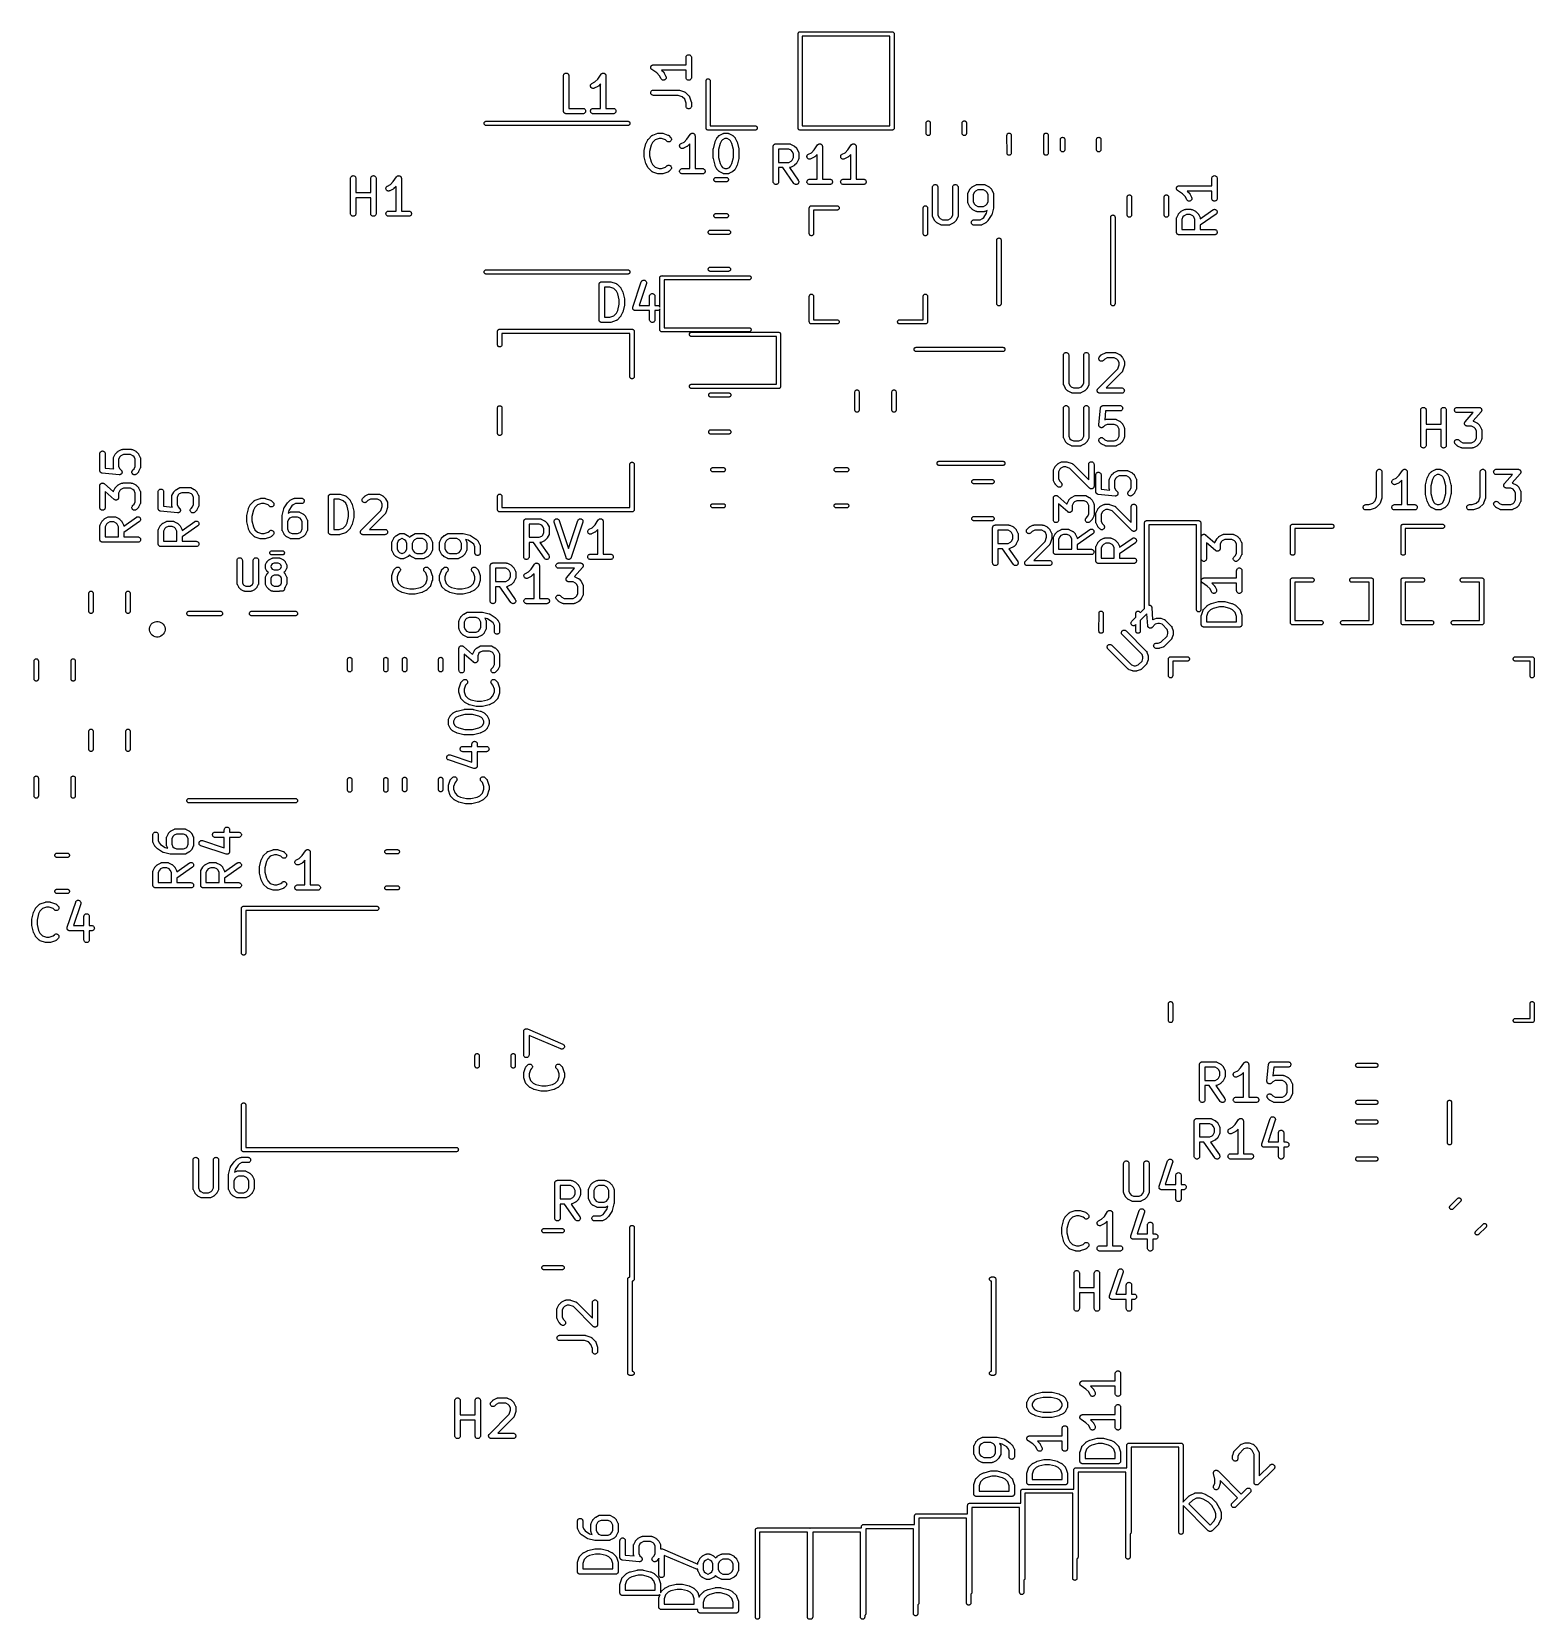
# Model space of a CAD drawing. Extents: x 116.8 to 159.2, y -137.5 to -92.6.
import ezdxf

# ---------------------------------------------------------------- set-up
doc = ezdxf.new("R2010")
doc.units = 0
doc.layers.add('BLACK', color=7, linetype='CONTINUOUS')

msp = doc.modelspace()

# ---------------------------------------------------------------- linework, layer by layer
at = {"layer": 'BLACK', "linetype": 'CONTINUOUS'}
for p, q in [((138.41, -92.67), (138.411, -92.6582)), ((138.41, -92.673), (138.41, -92.67)), ((138.41, -95.3271), (138.41, -92.673)), ((138.411, -92.6582), (138.414, -92.6469)), ((138.414, -92.6469), (138.42, -92.6365)), ((138.42, -92.6365), (138.427, -92.6274)), ((138.427, -92.6274), (138.437, -92.6199)), ((138.437, -92.6199), (138.447, -92.6143)), ((138.447, -92.6143), (138.458, -92.6109)), ((138.458, -92.6109), (138.467, -92.61)), ((138.467, -92.61), (138.47, -92.6097)), ((138.467, -92.61), (138.467, -92.61)), ((138.47, -92.6097), (138.473, -92.61)), ((138.473, -92.61), (141.067, -92.61)), ((138.53, -92.73), (138.53, -95.27)), ((141.01, -92.73), (138.53, -92.73)), ((141.01, -95.27), (141.01, -92.73)), ((141.067, -92.61), (141.07, -92.6097)), ((141.07, -92.6097), (141.073, -92.61)), ((141.073, -92.61), (141.082, -92.6109)), ((141.082, -92.6109), (141.093, -92.6143)), ((141.093, -92.6143), (141.103, -92.6199)), ((141.103, -92.6199), (141.113, -92.6274)), ((141.113, -92.6274), (141.12, -92.6365)), ((141.12, -92.6365), (141.126, -92.6469)), ((141.126, -92.6469), (141.129, -92.6582)), ((141.129, -92.6582), (141.13, -92.67)), ((141.13, -92.67), (141.13, -92.6729)), ((141.13, -92.6729), (141.13, -95.3271)), ((135.247, -93.3323), (135.249, -93.3177)), ((135.247, -93.3333), (135.247, -93.3323)), ((135.247, -93.544), (135.247, -93.3333)), ((135.249, -93.3177), (135.253, -93.3038)), ((135.253, -93.3038), (135.26, -93.291)), ((135.26, -93.291), (135.27, -93.2797)), ((135.27, -93.2797), (135.281, -93.2706)), ((135.281, -93.2706), (135.294, -93.2638)), ((135.294, -93.2638), (135.308, -93.2597)), ((135.308, -93.2597), (135.323, -93.2583)), ((135.323, -93.2583), (135.337, -93.2599)), ((135.337, -93.2599), (135.351, -93.2642)), ((135.351, -93.2642), (135.364, -93.2712)), ((135.364, -93.2712), (135.376, -93.2805)), ((135.376, -93.2805), (135.385, -93.2918)), ((135.385, -93.2918), (135.392, -93.3048)), ((135.392, -93.3048), (135.396, -93.3188)), ((135.396, -93.3188), (135.397, -93.3333)), ((135.397, -93.3333), (135.397, -93.9048)), ((131.816, -93.7896), (131.829, -93.7828)), ((131.829, -93.7828), (131.843, -93.7787)), ((131.843, -93.7787), (131.858, -93.7774)), ((131.858, -93.7774), (131.872, -93.7789)), ((131.872, -93.7789), (131.886, -93.7832)), ((131.886, -93.7832), (131.899, -93.7902)), ((132.864, -93.7896), (132.871, -93.786)), ((132.871, -93.786), (132.877, -93.7828)), ((132.877, -93.7828), (132.884, -93.7807)), ((132.877, -93.7828), (132.877, -93.7828)), ((132.877, -93.7828), (132.877, -93.7828)), ((132.884, -93.7807), (132.891, -93.7787)), ((132.891, -93.7787), (132.898, -93.778)), ((132.891, -93.7787), (132.891, -93.7787)), ((132.891, -93.7787), (132.891, -93.7787)), ((132.898, -93.778), (132.905, -93.7774)), ((132.905, -93.7774), (132.905, -93.7774)), ((132.905, -93.7774), (132.913, -93.7782)), ((132.905, -93.7774), (132.905, -93.7774)), ((132.913, -93.7782), (132.92, -93.7789)), ((132.92, -93.7789), (132.92, -93.7789)), ((132.92, -93.7789), (132.92, -93.7789)), ((132.92, -93.7789), (132.927, -93.7812)), ((132.927, -93.7812), (132.934, -93.7832)), ((132.934, -93.7832), (132.934, -93.7833)), ((132.934, -93.7833), (132.934, -93.7833)), ((132.934, -93.7833), (132.94, -93.7868)), ((132.94, -93.7868), (132.947, -93.7902)), ((134.247, -93.6184), (134.248, -93.6113)), ((134.247, -93.6185), (134.247, -93.6184)), ((134.248, -93.6261), (134.247, -93.6185)), ((134.247, -93.6185), (134.247, -93.6185)), ((134.248, -93.6113), (134.249, -93.604)), ((134.249, -93.633), (134.248, -93.6261)), ((134.249, -93.6038), (134.251, -93.5968)), ((134.249, -93.6039), (134.249, -93.6038)), ((134.249, -93.604), (134.249, -93.6039)), ((134.249, -93.6331), (134.249, -93.633)), ((134.249, -93.633), (134.249, -93.633)), ((134.251, -93.6403), (134.249, -93.6331)), ((134.251, -93.5968), (134.253, -93.59)), ((134.253, -93.647), (134.251, -93.6403)), ((134.253, -93.5899), (134.257, -93.5833)), ((134.253, -93.59), (134.253, -93.5899)), ((134.253, -93.5899), (134.253, -93.5899)), ((134.253, -93.6471), (134.253, -93.647)), ((134.256, -93.6533), (134.253, -93.6471)), ((134.253, -93.6471), (134.253, -93.6471)), ((134.26, -93.66), (134.256, -93.6533)), ((134.257, -93.5833), (134.26, -93.5771)), ((134.26, -93.577), (134.265, -93.5714)), ((134.26, -93.5771), (134.26, -93.577)), ((134.26, -93.5771), (134.26, -93.5771)), ((134.26, -93.6601), (134.26, -93.66)), ((134.264, -93.6658), (134.26, -93.6601)), ((134.26, -93.6601), (134.26, -93.6601)), ((134.269, -93.6714), (134.264, -93.6658)), ((134.265, -93.5714), (134.27, -93.5658)), ((134.269, -93.6715), (134.269, -93.6714)), ((134.274, -93.6763), (134.269, -93.6715)), ((134.269, -93.6715), (134.269, -93.6715)), ((134.27, -93.5657), (134.275, -93.561)), ((134.27, -93.5658), (134.27, -93.5657)), ((134.27, -93.5658), (134.27, -93.5658)), ((134.28, -93.6809), (134.274, -93.6763)), ((134.275, -93.561), (134.281, -93.5566)), ((134.281, -93.6815), (134.28, -93.6809)), ((134.28, -93.6809), (134.28, -93.6809)), ((134.28, -93.6809), (134.28, -93.6809)), ((134.28, -93.6809), (134.28, -93.6809)), ((134.281, -93.5565), (134.288, -93.553)), ((134.281, -93.5566), (134.281, -93.5565)), ((134.281, -93.5566), (134.281, -93.5566)), ((134.417, -93.7726), (134.281, -93.6815)), ((134.288, -93.553), (134.294, -93.5497)), ((134.294, -93.5497), (134.301, -93.5476)), ((134.294, -93.5497), (134.294, -93.5497)), ((134.294, -93.5497), (134.294, -93.5497)), ((134.301, -93.5476), (134.308, -93.5455)), ((134.308, -93.5455), (134.315, -93.5447)), ((134.308, -93.5455), (134.308, -93.5455)), ((134.308, -93.5455), (134.308, -93.5455)), ((134.315, -93.5447), (134.322, -93.544)), ((134.322, -93.544), (135.247, -93.544)), ((134.499, -93.8539), (134.417, -93.7726)), ((135.247, -93.694), (134.551, -93.694)), ((134.551, -93.694), (134.614, -93.7565)), ((134.614, -93.7565), (134.614, -93.7572)), ((134.614, -93.7572), (134.617, -93.7605)), ((134.617, -93.7605), (134.62, -93.7636)), ((134.62, -93.7636), (134.621, -93.7662)), ((134.621, -93.7662), (134.623, -93.7687)), ((134.623, -93.7687), (134.625, -93.7724)), ((134.625, -93.7724), (134.628, -93.776)), ((134.628, -93.776), (134.675, -93.8712)), ((135.247, -93.9048), (135.247, -93.694)), ((131.782, -93.8513), (131.784, -93.8368)), ((131.782, -93.8524), (131.782, -93.8513)), ((131.782, -94.8524), (131.782, -93.8524)), ((131.784, -93.8368), (131.788, -93.8228)), ((131.788, -93.8228), (131.795, -93.81)), ((131.795, -93.81), (131.805, -93.7988)), ((131.805, -93.7988), (131.816, -93.7896)), ((131.899, -93.7902), (131.91, -93.7995)), ((131.91, -93.7995), (131.92, -93.8109)), ((131.92, -93.8109), (131.926, -93.8238)), ((131.926, -93.8238), (131.931, -93.8378)), ((131.931, -93.8378), (131.932, -93.8524)), ((131.932, -93.8524), (131.932, -94.7774)), ((132.544, -94.143), (132.545, -94.1284)), ((132.547, -94.1575), (132.544, -94.143)), ((132.545, -94.1284), (132.548, -94.1141)), ((132.552, -94.1712), (132.547, -94.1575)), ((132.548, -94.1141), (132.554, -94.1008)), ((132.559, -94.1836), (132.552, -94.1712)), ((132.554, -94.1008), (132.562, -94.0889)), ((132.569, -94.1943), (132.559, -94.1836)), ((132.562, -94.0889), (132.573, -94.0788)), ((132.581, -94.2029), (132.569, -94.1943)), ((132.573, -94.0788), (132.586, -94.071)), ((132.595, -94.209), (132.581, -94.2029)), ((132.586, -94.071), (132.67, -94.0288)), ((132.609, -94.2124), (132.595, -94.209)), ((132.623, -94.213), (132.609, -94.2124)), ((132.638, -94.2107), (132.623, -94.213)), ((132.652, -94.2056), (132.638, -94.2107)), ((132.653, -94.2052), (132.652, -94.2056)), ((132.748, -94.1576), (132.653, -94.2052)), ((132.67, -94.0288), (132.751, -93.9475)), ((132.751, -94.1553), (132.748, -94.1576)), ((132.751, -93.9475), (132.842, -93.8108)), ((132.755, -94.1534), (132.751, -94.1553)), ((132.758, -94.1514), (132.755, -94.1534)), ((132.76, -94.1498), (132.758, -94.1514)), ((132.763, -94.1469), (132.76, -94.1498)), ((132.767, -94.1442), (132.763, -94.1469)), ((132.83, -94.0811), (132.767, -94.1435)), ((132.767, -94.1435), (132.767, -94.1442)), ((132.83, -94.7774), (132.83, -94.0811)), ((132.842, -93.8108), (132.843, -93.81)), ((132.843, -93.8099), (132.848, -93.8043)), ((132.843, -93.81), (132.843, -93.8099)), ((132.843, -93.81), (132.843, -93.81)), ((132.843, -93.81), (132.843, -93.81)), ((132.848, -93.8043), (132.852, -93.7988)), ((132.852, -93.7987), (132.858, -93.794)), ((132.852, -93.7988), (132.852, -93.7987)), ((132.852, -93.7988), (132.852, -93.7988)), ((132.858, -93.794), (132.864, -93.7896)), ((132.864, -93.7896), (132.864, -93.7896)), ((132.864, -93.7896), (132.864, -93.7896)), ((132.947, -93.7902), (132.947, -93.7902)), ((132.947, -93.7902), (132.947, -93.7903)), ((132.947, -93.7903), (132.952, -93.7949)), ((132.952, -93.7949), (132.958, -93.7995)), ((132.958, -93.7995), (132.958, -93.7996)), ((132.958, -93.7996), (132.958, -93.7996)), ((132.958, -93.7996), (132.963, -93.8056)), ((132.963, -93.8056), (132.967, -93.8109)), ((132.967, -93.8109), (132.967, -93.8109)), ((132.967, -93.8109), (132.967, -93.811)), ((132.967, -93.811), (132.971, -93.8179)), ((132.971, -93.8179), (132.974, -93.8238)), ((132.974, -93.8238), (132.974, -93.8239)), ((132.974, -93.8239), (132.974, -93.8239)), ((132.974, -93.8239), (132.976, -93.8311)), ((132.976, -93.8311), (132.978, -93.8378)), ((132.978, -93.8378), (132.978, -93.8379)), ((132.978, -93.8379), (132.978, -93.8379)), ((132.978, -93.8379), (132.979, -93.8453)), ((132.979, -93.8453), (132.98, -93.8524)), ((132.98, -93.8524), (132.98, -94.7774)), ((134.541, -93.9383), (134.499, -93.8539)), ((134.549, -93.9507), (134.541, -93.9383)), ((134.559, -93.9613), (134.549, -93.9507)), ((134.571, -93.9698), (134.559, -93.9613)), ((134.584, -93.9758), (134.571, -93.9698)), ((134.598, -93.9791), (134.584, -93.9758)), ((134.613, -93.9796), (134.598, -93.9791)), ((134.627, -93.9772), (134.613, -93.9796)), ((134.641, -93.9721), (134.627, -93.9772)), ((134.654, -93.9644), (134.641, -93.9721)), ((134.664, -93.9544), (134.654, -93.9644)), ((134.673, -93.9425), (134.664, -93.9544)), ((134.679, -93.9292), (134.673, -93.9425)), ((134.675, -93.8712), (134.676, -93.8722)), ((134.676, -93.8722), (134.681, -93.8859)), ((134.682, -93.915), (134.679, -93.9292)), ((134.681, -93.8859), (134.683, -93.9004)), ((134.683, -93.9004), (134.682, -93.915)), ((135.249, -93.9193), (135.247, -93.9048)), ((135.253, -93.9333), (135.249, -93.9193)), ((135.26, -93.9463), (135.253, -93.9333)), ((135.269, -93.9576), (135.26, -93.9463)), ((135.28, -93.9669), (135.269, -93.9576)), ((135.293, -93.9739), (135.28, -93.9669)), ((135.307, -93.9782), (135.293, -93.9739)), ((135.322, -93.9798), (135.307, -93.9782)), ((135.336, -93.9784), (135.322, -93.9798)), ((135.35, -93.9743), (135.336, -93.9784)), ((135.363, -93.9675), (135.35, -93.9743)), ((135.375, -93.9583), (135.363, -93.9675)), ((135.384, -93.9471), (135.375, -93.9583)), ((135.391, -93.9343), (135.384, -93.9471)), ((135.396, -93.9204), (135.391, -93.9343)), ((135.397, -93.9058), (135.396, -93.9204)), ((135.397, -93.9048), (135.397, -93.9058)), ((135.81, -93.9971), (135.811, -93.9882)), ((135.81, -95.3271), (135.81, -93.9971)), ((135.811, -93.9882), (135.814, -93.9769)), ((135.814, -93.9769), (135.82, -93.9665)), ((135.82, -93.9665), (135.827, -93.9574)), ((135.827, -93.9574), (135.837, -93.9499)), ((135.837, -93.9499), (135.847, -93.9443)), ((135.847, -93.9443), (135.858, -93.9409)), ((135.858, -93.9409), (135.87, -93.9397)), ((135.87, -93.9397), (135.882, -93.9409)), ((135.882, -93.9409), (135.893, -93.9443)), ((135.893, -93.9443), (135.903, -93.9499)), ((135.903, -93.9499), (135.913, -93.9574)), ((135.913, -93.9574), (135.92, -93.9665)), ((135.92, -93.9665), (135.926, -93.9769)), ((135.926, -93.9769), (135.929, -93.9882)), ((135.929, -93.9882), (135.93, -93.9971)), ((135.93, -93.9971), (135.93, -95.27)), ((134.247, -94.3328), (134.249, -94.3183)), ((134.249, -94.3474), (134.247, -94.3328)), ((134.249, -94.3183), (134.253, -94.3043)), ((134.253, -94.3614), (134.249, -94.3474)), ((134.253, -94.3043), (134.26, -94.2914)), ((134.26, -94.3744), (134.253, -94.3614)), ((134.26, -94.2914), (134.27, -94.2801)), ((134.269, -94.3858), (134.26, -94.3744)), ((134.28, -94.3952), (134.269, -94.3858)), ((134.27, -94.2801), (134.281, -94.2709)), ((134.293, -94.4023), (134.28, -94.3952)), ((134.281, -94.2709), (134.294, -94.264)), ((134.307, -94.4067), (134.293, -94.4023)), ((134.294, -94.264), (134.308, -94.2598)), ((134.321, -94.4083), (134.307, -94.4067)), ((134.308, -94.2598), (134.322, -94.2583)), ((134.322, -94.4083), (134.321, -94.4083)), ((134.322, -94.2583), (135.037, -94.2583)), ((135.024, -94.4083), (134.322, -94.4083)), ((135.139, -94.4465), (135.024, -94.4083)), ((135.037, -94.2583), (135.038, -94.2583)), ((135.038, -94.2583), (135.042, -94.2588)), ((135.042, -94.2588), (135.046, -94.2589)), ((135.046, -94.2589), (135.049, -94.2596)), ((135.049, -94.2596), (135.052, -94.26)), ((135.052, -94.26), (135.056, -94.2612)), ((135.056, -94.2612), (135.06, -94.2622)), ((135.06, -94.2622), (135.203, -94.3098)), ((135.209, -94.5167), (135.139, -94.4465)), ((135.203, -94.3098), (135.204, -94.3101)), ((135.204, -94.3101), (135.206, -94.3111)), ((135.206, -94.3111), (135.208, -94.3117)), ((135.208, -94.3117), (135.213, -94.3141)), ((135.247, -94.6312), (135.209, -94.5167)), ((135.213, -94.3141), (135.218, -94.3163)), ((135.218, -94.3163), (135.219, -94.3176)), ((135.219, -94.3176), (135.221, -94.3186)), ((135.221, -94.3186), (135.225, -94.3219)), ((135.225, -94.3219), (135.229, -94.3249)), ((135.229, -94.3249), (135.231, -94.3265)), ((135.231, -94.3265), (135.233, -94.3279)), ((135.233, -94.3279), (135.328, -94.4232)), ((135.247, -94.7143), (135.247, -94.6312)), ((135.328, -94.4232), (135.329, -94.4239)), ((135.329, -94.4239), (135.33, -94.4256)), ((135.33, -94.4256), (135.332, -94.4271)), ((135.332, -94.4271), (135.334, -94.4313)), ((135.334, -94.4313), (135.338, -94.4353)), ((135.338, -94.4353), (135.339, -94.4373)), ((135.339, -94.4373), (135.34, -94.4391)), ((135.34, -94.4391), (135.342, -94.4438)), ((135.342, -94.4438), (135.344, -94.4483)), ((135.344, -94.4483), (135.345, -94.4505)), ((135.345, -94.4505), (135.346, -94.4525)), ((135.346, -94.4525), (135.394, -94.5953)), ((135.394, -94.5953), (135.394, -94.5963)), ((135.394, -94.5963), (135.395, -94.6004)), ((135.395, -94.6004), (135.396, -94.6045)), ((135.396, -94.6045), (135.396, -94.6076)), ((135.396, -94.6076), (135.397, -94.6106)), ((135.397, -94.6106), (135.397, -94.6148)), ((135.397, -94.6148), (135.397, -94.619)), ((135.397, -94.619), (135.397, -94.7143)), ((131.783, -94.8594), (131.782, -94.8524)), ((131.783, -94.8664), (131.783, -94.8594)), ((131.784, -94.8667), (131.783, -94.8664)), ((131.784, -94.8669), (131.784, -94.8667)), ((131.786, -94.8737), (131.784, -94.8669)), ((131.788, -94.8805), (131.786, -94.8737)), ((131.788, -94.8807), (131.788, -94.8805)), ((131.788, -94.881), (131.788, -94.8807)), ((131.791, -94.8872), (131.788, -94.881)), ((131.794, -94.8934), (131.791, -94.8872)), ((131.795, -94.8937), (131.794, -94.8934)), ((131.795, -94.8939), (131.795, -94.8937)), ((131.799, -94.8994), (131.795, -94.8939)), ((131.804, -94.9049), (131.799, -94.8994)), ((131.804, -94.905), (131.804, -94.9049)), ((131.804, -94.9052), (131.804, -94.905)), ((131.809, -94.9097), (131.804, -94.9052)), ((131.815, -94.9143), (131.809, -94.9097)), ((131.815, -94.9144), (131.815, -94.9143)), ((131.815, -94.9146), (131.815, -94.9144)), ((131.821, -94.9179), (131.815, -94.9146)), ((131.828, -94.9213), (131.821, -94.9179)), ((131.828, -94.9214), (131.828, -94.9213)), ((131.828, -94.9215), (131.828, -94.9214)), ((131.835, -94.9236), (131.828, -94.9215)), ((131.842, -94.9257), (131.835, -94.9236)), ((131.842, -94.9258), (131.842, -94.9257)), ((131.849, -94.9266), (131.842, -94.9258)), ((131.842, -94.9258), (131.842, -94.9258)), ((131.856, -94.9274), (131.849, -94.9266)), ((131.857, -94.9274), (131.856, -94.9274)), ((132.333, -94.9274), (131.857, -94.9274)), ((131.857, -94.9274), (131.857, -94.9274)), ((131.857, -94.9274), (131.857, -94.9274)), ((131.857, -94.9274), (131.857, -94.9274)), ((131.932, -94.7774), (132.333, -94.7774)), ((132.333, -94.7774), (132.334, -94.7774)), ((132.348, -94.926), (132.333, -94.9274)), ((132.334, -94.7774), (132.349, -94.779)), ((132.362, -94.9217), (132.348, -94.926)), ((132.349, -94.779), (132.363, -94.7834)), ((132.375, -94.9148), (132.362, -94.9217)), ((132.363, -94.7834), (132.376, -94.7905)), ((132.386, -94.9056), (132.375, -94.9148)), ((132.376, -94.7905), (132.387, -94.7999)), ((132.396, -94.8943), (132.386, -94.9056)), ((132.387, -94.7999), (132.396, -94.8113)), ((132.396, -94.8113), (132.403, -94.8243)), ((132.402, -94.8814), (132.396, -94.8943)), ((132.407, -94.8675), (132.402, -94.8814)), ((132.403, -94.8243), (132.407, -94.8383)), ((132.407, -94.8383), (132.408, -94.8529)), ((132.408, -94.8529), (132.407, -94.8675)), ((132.544, -94.8519), (132.546, -94.8373)), ((132.545, -94.8664), (132.544, -94.8519)), ((132.55, -94.8805), (132.545, -94.8664)), ((132.546, -94.8373), (132.55, -94.8233)), ((132.55, -94.8233), (132.557, -94.8104)), ((132.556, -94.8934), (132.55, -94.8805)), ((132.565, -94.9049), (132.556, -94.8934)), ((132.557, -94.8104), (132.566, -94.7992)), ((132.577, -94.9143), (132.565, -94.9049)), ((132.566, -94.7992), (132.578, -94.7899)), ((132.59, -94.9213), (132.577, -94.9143)), ((132.578, -94.7899), (132.59, -94.783)), ((132.59, -94.783), (132.604, -94.7788)), ((132.603, -94.9257), (132.59, -94.9213)), ((132.618, -94.9274), (132.603, -94.9257)), ((132.604, -94.7788), (132.619, -94.7774)), ((132.619, -94.9274), (132.618, -94.9274)), ((132.619, -94.7774), (132.83, -94.7774)), ((133.19, -94.9274), (132.619, -94.9274)), ((132.98, -94.7774), (133.19, -94.7774)), ((133.19, -94.7774), (133.192, -94.7774)), ((133.205, -94.926), (133.19, -94.9274)), ((133.192, -94.7774), (133.206, -94.779)), ((133.219, -94.9217), (133.205, -94.926)), ((133.206, -94.779), (133.22, -94.7834)), ((133.232, -94.9148), (133.219, -94.9217)), ((133.22, -94.7834), (133.233, -94.7905)), ((133.243, -94.9056), (133.232, -94.9148)), ((133.233, -94.7905), (133.244, -94.7999)), ((133.253, -94.8943), (133.243, -94.9056)), ((133.244, -94.7999), (133.253, -94.8113)), ((133.253, -94.8113), (133.26, -94.8243)), ((133.26, -94.8814), (133.253, -94.8943)), ((133.26, -94.8243), (133.264, -94.8383)), ((133.264, -94.8675), (133.26, -94.8814)), ((133.264, -94.8383), (133.265, -94.8529)), ((133.265, -94.8529), (133.264, -94.8675)), ((135.249, -94.7289), (135.247, -94.7143)), ((135.253, -94.7429), (135.249, -94.7289)), ((135.26, -94.7558), (135.253, -94.7429)), ((135.269, -94.7671), (135.26, -94.7558)), ((135.28, -94.7765), (135.269, -94.7671)), ((135.293, -94.7834), (135.28, -94.7765)), ((135.307, -94.7878), (135.293, -94.7834)), ((135.322, -94.7893), (135.307, -94.7878)), ((135.336, -94.788), (135.322, -94.7893)), ((135.35, -94.7838), (135.336, -94.788)), ((135.363, -94.777), (135.35, -94.7838)), ((135.375, -94.7679), (135.363, -94.777)), ((135.384, -94.7567), (135.375, -94.7679)), ((135.391, -94.7438), (135.384, -94.7567)), ((135.396, -94.7299), (135.391, -94.7438)), ((135.397, -94.7153), (135.396, -94.7299)), ((135.397, -94.7143), (135.397, -94.7153)), ((142.057, -95.1411), (142.067, -95.1355)), ((142.067, -95.1355), (142.078, -95.1321)), ((142.078, -95.1321), (142.09, -95.1309)), ((142.09, -95.1309), (142.102, -95.1321)), ((142.102, -95.1321), (142.113, -95.1355)), ((142.113, -95.1355), (142.123, -95.1411)), ((143.077, -95.1411), (143.087, -95.1355)), ((143.087, -95.1355), (143.098, -95.1321)), ((143.098, -95.1321), (143.11, -95.1309)), ((143.11, -95.1309), (143.122, -95.1321)), ((143.122, -95.1321), (143.133, -95.1355)), ((143.133, -95.1355), (143.143, -95.1411)), ((129.54, -95.2), (129.541, -95.1882)), ((129.541, -95.2118), (129.54, -95.2)), ((129.541, -95.1882), (129.544, -95.1769)), ((129.544, -95.2231), (129.541, -95.2118)), ((129.544, -95.1769), (129.55, -95.1665)), ((129.55, -95.2335), (129.544, -95.2231)), ((129.55, -95.1665), (129.557, -95.1574)), ((129.557, -95.2426), (129.55, -95.2335)), ((129.557, -95.1574), (129.567, -95.1499)), ((129.567, -95.2501), (129.557, -95.2426)), ((129.567, -95.1499), (129.577, -95.1443)), ((129.577, -95.2557), (129.567, -95.2501)), ((129.577, -95.1443), (129.588, -95.1409)), ((129.588, -95.2591), (129.577, -95.2557)), ((129.588, -95.1409), (129.597, -95.14)), ((129.597, -95.26), (129.588, -95.2591)), ((129.597, -95.14), (133.603, -95.14)), ((133.603, -95.26), (129.597, -95.26)), ((133.603, -95.14), (133.612, -95.1409)), ((133.612, -95.2591), (133.603, -95.26)), ((133.612, -95.1409), (133.623, -95.1443)), ((133.623, -95.2557), (133.612, -95.2591)), ((133.623, -95.1443), (133.633, -95.1499)), ((133.633, -95.2501), (133.623, -95.2557)), ((133.633, -95.1499), (133.643, -95.1574)), ((133.643, -95.2426), (133.633, -95.2501)), ((133.643, -95.1574), (133.65, -95.1665)), ((133.65, -95.2335), (133.643, -95.2426)), ((133.65, -95.1665), (133.656, -95.1769)), ((133.656, -95.2231), (133.65, -95.2335)), ((133.656, -95.1769), (133.659, -95.1882)), ((133.659, -95.2118), (133.656, -95.2231)), ((133.659, -95.1882), (133.66, -95.2)), ((133.66, -95.2), (133.659, -95.2118)), ((134.18, -95.6422), (134.276, -95.547)), ((134.276, -95.5462), (134.278, -95.5449)), ((134.276, -95.547), (134.276, -95.5462)), ((134.278, -95.5449), (134.28, -95.5433)), ((134.28, -95.5433), (134.284, -95.5403)), ((134.284, -95.5403), (134.288, -95.5371)), ((134.288, -95.5371), (134.29, -95.5361)), ((134.29, -95.5361), (134.291, -95.5348)), ((134.291, -95.5348), (134.296, -95.5327)), ((134.296, -95.5327), (134.301, -95.5304)), ((134.301, -95.5304), (134.303, -95.5297)), ((134.303, -95.5297), (134.305, -95.5288)), ((134.305, -95.5288), (134.448, -95.4812)), ((134.448, -95.4812), (134.449, -95.4809)), ((134.449, -95.4809), (134.453, -95.48)), ((134.453, -95.48), (134.457, -95.4788)), ((134.457, -95.4788), (134.46, -95.4785)), ((134.46, -95.4785), (134.463, -95.4779)), ((134.463, -95.4779), (134.467, -95.4778)), ((134.467, -95.4778), (134.471, -95.4774)), ((134.471, -95.4774), (134.567, -95.4774)), ((134.567, -95.4774), (134.568, -95.4774)), ((134.568, -95.4774), (134.572, -95.4779)), ((134.572, -95.4779), (134.576, -95.478)), ((134.576, -95.478), (134.579, -95.4787)), ((134.579, -95.4787), (134.582, -95.479)), ((134.582, -95.479), (134.586, -95.4803)), ((134.586, -95.4803), (134.59, -95.4812)), ((134.59, -95.4812), (134.733, -95.5288)), ((134.733, -95.5288), (134.734, -95.5292)), ((134.734, -95.5292), (134.736, -95.5301)), ((134.736, -95.5301), (134.738, -95.5308)), ((134.738, -95.5308), (134.743, -95.5332)), ((134.743, -95.5332), (134.748, -95.5353)), ((134.748, -95.5353), (134.749, -95.5366)), ((134.749, -95.5366), (134.751, -95.5377)), ((134.751, -95.5377), (134.755, -95.5409)), ((134.755, -95.5409), (134.759, -95.5439)), ((134.759, -95.5439), (134.761, -95.5456)), ((134.761, -95.5456), (134.763, -95.547)), ((134.763, -95.547), (134.81, -95.5946)), ((135.27, -95.6475), (135.361, -95.5108)), ((135.361, -95.5108), (135.362, -95.51)), ((135.362, -95.5099), (135.367, -95.5043)), ((135.362, -95.51), (135.362, -95.5099)), ((135.362, -95.51), (135.362, -95.51)), ((135.362, -95.51), (135.362, -95.51)), ((135.367, -95.5043), (135.371, -95.4988)), ((135.371, -95.4987), (135.377, -95.494)), ((135.371, -95.4988), (135.371, -95.4987)), ((135.371, -95.4988), (135.371, -95.4988)), ((135.377, -95.494), (135.383, -95.4896)), ((135.383, -95.4896), (135.39, -95.486)), ((135.383, -95.4896), (135.383, -95.4896)), ((135.383, -95.4896), (135.383, -95.4896)), ((135.39, -95.486), (135.396, -95.4828)), ((135.396, -95.4828), (135.403, -95.4807)), ((135.396, -95.4828), (135.396, -95.4828)), ((135.396, -95.4828), (135.396, -95.4828)), ((135.403, -95.4807), (135.41, -95.4787)), ((135.41, -95.4787), (135.417, -95.478)), ((135.41, -95.4787), (135.41, -95.4787)), ((135.41, -95.4787), (135.41, -95.4787)), ((135.417, -95.478), (135.424, -95.4774)), ((135.424, -95.4774), (135.424, -95.4774)), ((135.424, -95.4774), (135.432, -95.4782)), ((135.424, -95.4774), (135.424, -95.4774)), ((135.432, -95.4782), (135.439, -95.4789)), ((135.439, -95.4789), (135.439, -95.4789)), ((135.439, -95.4789), (135.439, -95.4789)), ((135.439, -95.4789), (135.446, -95.4812)), ((135.446, -95.4812), (135.453, -95.4832)), ((135.453, -95.4832), (135.453, -95.4833)), ((135.453, -95.4833), (135.453, -95.4833)), ((135.453, -95.4833), (135.46, -95.4868)), ((135.46, -95.4868), (135.466, -95.4902)), ((135.466, -95.4902), (135.466, -95.4902)), ((135.466, -95.4902), (135.466, -95.4903)), ((135.466, -95.4903), (135.471, -95.4949)), ((135.471, -95.4949), (135.477, -95.4995)), ((135.477, -95.4995), (135.477, -95.4996)), ((135.477, -95.4996), (135.477, -95.4996)), ((135.477, -95.4996), (135.482, -95.5056)), ((135.482, -95.5056), (135.486, -95.5109)), ((135.486, -95.5109), (135.486, -95.5109)), ((135.486, -95.5109), (135.486, -95.511)), ((135.486, -95.511), (135.49, -95.5179)), ((135.49, -95.5179), (135.493, -95.5238)), ((135.493, -95.5238), (135.493, -95.5239)), ((135.493, -95.5239), (135.493, -95.5239)), ((135.493, -95.5239), (135.495, -95.531)), ((135.495, -95.531), (135.497, -95.5378)), ((135.497, -95.5378), (135.497, -95.5379)), ((135.497, -95.5379), (135.497, -95.5379)), ((135.497, -95.5379), (135.498, -95.5453)), ((135.498, -95.5453), (135.499, -95.5524)), ((135.499, -95.5524), (135.499, -96.4774)), ((135.81, -95.33), (135.81, -95.3271)), ((135.811, -95.3418), (135.81, -95.33)), ((135.814, -95.3531), (135.811, -95.3418)), ((135.82, -95.3635), (135.814, -95.3531)), ((135.827, -95.3726), (135.82, -95.3635)), ((135.837, -95.3801), (135.827, -95.3726)), ((135.847, -95.3857), (135.837, -95.3801)), ((135.858, -95.3891), (135.847, -95.3857)), ((135.87, -95.3903), (135.858, -95.3891)), ((135.873, -95.39), (135.87, -95.3903)), ((137.203, -95.39), (135.873, -95.39)), ((135.93, -95.27), (137.203, -95.27)), ((136.133, -95.5946), (136.18, -95.547)), ((136.18, -95.547), (136.181, -95.5462)), ((136.181, -95.5462), (136.184, -95.5436)), ((136.184, -95.5436), (136.187, -95.5407)), ((136.187, -95.5407), (136.19, -95.539)), ((136.19, -95.539), (136.192, -95.5371)), ((136.192, -95.5371), (136.196, -95.5352)), ((136.196, -95.5352), (136.2, -95.5329)), ((136.2, -95.5329), (136.295, -95.4853)), ((136.295, -95.4853), (136.296, -95.4848)), ((136.296, -95.4848), (136.298, -95.4841)), ((136.298, -95.4841), (136.3, -95.483)), ((136.3, -95.483), (136.305, -95.4816)), ((136.305, -95.4816), (136.31, -95.4798)), ((136.31, -95.4798), (136.312, -95.4794)), ((136.312, -95.4794), (136.314, -95.4788)), ((136.314, -95.4788), (136.319, -95.4783)), ((136.319, -95.4783), (136.324, -95.4775)), ((136.324, -95.4775), (136.326, -95.4776)), ((136.326, -95.4776), (136.329, -95.4774)), ((136.329, -95.4774), (136.424, -95.4774)), ((136.424, -95.4774), (136.425, -95.4774)), ((136.425, -95.4774), (136.427, -95.4776)), ((136.427, -95.4776), (136.429, -95.4776)), ((136.429, -95.4776), (136.434, -95.4784)), ((136.434, -95.4784), (136.439, -95.479)), ((136.439, -95.479), (136.441, -95.4797)), ((136.441, -95.4797), (136.444, -95.4801)), ((136.444, -95.4801), (136.448, -95.4819)), ((136.448, -95.4819), (136.453, -95.4834)), ((136.453, -95.4834), (136.455, -95.4845)), ((136.455, -95.4845), (136.457, -95.4853)), ((136.457, -95.4853), (136.553, -95.5329)), ((136.553, -95.5329), (136.554, -95.5334)), ((136.554, -95.5334), (136.557, -95.5357)), ((136.557, -95.5357), (136.561, -95.5377)), ((136.561, -95.5377), (136.563, -95.5397)), ((136.563, -95.5397), (136.566, -95.5414)), ((136.566, -95.5414), (136.569, -95.5443)), ((136.569, -95.5443), (136.572, -95.547)), ((136.572, -95.547), (136.62, -95.5946)), ((137.203, -95.27), (137.212, -95.2709)), ((137.212, -95.3891), (137.203, -95.39)), ((137.212, -95.2709), (137.223, -95.2743)), ((137.223, -95.3857), (137.212, -95.3891)), ((137.223, -95.2743), (137.233, -95.2799)), ((137.233, -95.3801), (137.223, -95.3857)), ((137.233, -95.2799), (137.243, -95.2874)), ((137.243, -95.3726), (137.233, -95.3801)), ((137.243, -95.2874), (137.25, -95.2965)), ((137.25, -95.3635), (137.243, -95.3726)), ((137.25, -95.2965), (137.256, -95.3069)), ((137.256, -95.3531), (137.25, -95.3635)), ((137.256, -95.3069), (137.259, -95.3182)), ((137.259, -95.3418), (137.256, -95.3531)), ((137.259, -95.3182), (137.26, -95.33)), ((137.26, -95.33), (137.259, -95.3418)), ((138.41, -95.33), (138.41, -95.3271)), ((138.411, -95.3418), (138.41, -95.33)), ((138.414, -95.3531), (138.411, -95.3418)), ((138.42, -95.3635), (138.414, -95.3531)), ((138.427, -95.3726), (138.42, -95.3635)), ((138.437, -95.3801), (138.427, -95.3726)), ((138.447, -95.3857), (138.437, -95.3801)), ((138.458, -95.3891), (138.447, -95.3857)), ((138.47, -95.3903), (138.458, -95.3891)), ((138.473, -95.39), (138.47, -95.3903)), ((141.067, -95.39), (138.473, -95.39)), ((138.53, -95.27), (141.01, -95.27)), ((141.07, -95.3903), (141.067, -95.39)), ((141.073, -95.39), (141.07, -95.3903)), ((141.082, -95.3891), (141.073, -95.39)), ((141.073, -95.39), (141.073, -95.39)), ((141.093, -95.3857), (141.082, -95.3891)), ((141.103, -95.3801), (141.093, -95.3857)), ((141.113, -95.3726), (141.103, -95.3801)), ((141.12, -95.3635), (141.113, -95.3726)), ((141.126, -95.3531), (141.12, -95.3635)), ((141.129, -95.3418), (141.126, -95.3531)), ((141.13, -95.33), (141.129, -95.3418)), ((141.13, -95.3271), (141.13, -95.33)), ((142.03, -95.1883), (142.031, -95.1795)), ((142.03, -95.4867), (142.03, -95.1883)), ((142.031, -95.4955), (142.03, -95.4867)), ((142.031, -95.1795), (142.034, -95.1682)), ((142.034, -95.5068), (142.031, -95.4955)), ((142.034, -95.1682), (142.04, -95.1577)), ((142.04, -95.5173), (142.034, -95.5068)), ((142.04, -95.1577), (142.047, -95.1486)), ((142.047, -95.5264), (142.04, -95.5173)), ((142.047, -95.1486), (142.057, -95.1411)), ((142.057, -95.5339), (142.047, -95.5264)), ((142.067, -95.5395), (142.057, -95.5339)), ((142.078, -95.5429), (142.067, -95.5395)), ((142.09, -95.5441), (142.078, -95.5429)), ((142.102, -95.5429), (142.09, -95.5441)), ((142.113, -95.5395), (142.102, -95.5429)), ((142.123, -95.5339), (142.113, -95.5395)), ((142.123, -95.1411), (142.133, -95.1486)), ((142.133, -95.5264), (142.123, -95.5339)), ((142.133, -95.1486), (142.14, -95.1577)), ((142.14, -95.5173), (142.133, -95.5264)), ((142.14, -95.1577), (142.146, -95.1682)), ((142.146, -95.5068), (142.14, -95.5173)), ((142.146, -95.1682), (142.149, -95.1795)), ((142.149, -95.4955), (142.146, -95.5068)), ((142.149, -95.1795), (142.15, -95.1883)), ((142.15, -95.4867), (142.149, -95.4955)), ((142.15, -95.1883), (142.15, -95.4867)), ((143.05, -95.1883), (143.051, -95.1795)), ((143.05, -95.4867), (143.05, -95.1883)), ((143.051, -95.4955), (143.05, -95.4867)), ((143.051, -95.1795), (143.054, -95.1682)), ((143.054, -95.5068), (143.051, -95.4955)), ((143.054, -95.1682), (143.06, -95.1577)), ((143.06, -95.5173), (143.054, -95.5068)), ((143.06, -95.1577), (143.067, -95.1486)), ((143.067, -95.5264), (143.06, -95.5173)), ((143.067, -95.1486), (143.077, -95.1411)), ((143.077, -95.5339), (143.067, -95.5264)), ((143.087, -95.5395), (143.077, -95.5339)), ((143.098, -95.5429), (143.087, -95.5395)), ((143.11, -95.5441), (143.098, -95.5429)), ((143.122, -95.5429), (143.11, -95.5441)), ((143.133, -95.5395), (143.122, -95.5429)), ((143.143, -95.5339), (143.133, -95.5395)), ((143.143, -95.1411), (143.153, -95.1486)), ((143.153, -95.5264), (143.143, -95.5339)), ((143.153, -95.1486), (143.16, -95.1577)), ((143.16, -95.5173), (143.153, -95.5264)), ((143.16, -95.1577), (143.166, -95.1682)), ((143.166, -95.5068), (143.16, -95.5173)), ((143.166, -95.1682), (143.169, -95.1795)), ((143.169, -95.4955), (143.166, -95.5068)), ((143.169, -95.1795), (143.17, -95.1883)), ((143.17, -95.4867), (143.169, -95.4955)), ((143.17, -95.1883), (143.17, -95.4867)), ((144.317, -95.5298), (144.318, -95.521)), ((144.318, -96.0452), (144.317, -95.5298)), ((144.318, -95.521), (144.322, -95.5097)), ((144.322, -95.5097), (144.327, -95.4993)), ((144.327, -95.4993), (144.335, -95.4901)), ((144.335, -95.4901), (144.344, -95.4826)), ((144.344, -95.4826), (144.354, -95.4771)), ((144.354, -95.4771), (144.366, -95.4736)), ((144.366, -95.4736), (144.377, -95.4725)), ((144.377, -95.4725), (144.389, -95.4736)), ((144.389, -95.4736), (144.401, -95.4771)), ((144.401, -95.4771), (144.411, -95.4826)), ((144.411, -95.4826), (144.42, -95.4901)), ((144.42, -95.4901), (144.428, -95.4993)), ((144.428, -95.4993), (144.433, -95.5097)), ((144.433, -95.5097), (144.437, -95.521)), ((144.437, -95.521), (144.438, -95.5298)), ((144.438, -95.5298), (144.438, -96.0452)), ((145.362, -95.5298), (145.363, -95.521)), ((145.363, -96.0452), (145.362, -95.5298)), ((145.363, -95.521), (145.367, -95.5097)), ((145.367, -95.5097), (145.372, -95.4993)), ((145.372, -95.4993), (145.38, -95.4901)), ((145.38, -95.4901), (145.389, -95.4826)), ((145.389, -95.4826), (145.399, -95.4771)), ((145.399, -95.4771), (145.411, -95.4736)), ((145.411, -95.4736), (145.422, -95.4725)), ((145.422, -95.4725), (145.434, -95.4736)), ((145.434, -95.4736), (145.446, -95.4771)), ((145.446, -95.4771), (145.456, -95.4826)), ((145.456, -95.4826), (145.465, -95.4901)), ((145.465, -95.4901), (145.473, -95.4993)), ((145.473, -95.4993), (145.478, -95.5097)), ((145.478, -95.5097), (145.482, -95.521)), ((145.482, -95.521), (145.482, -95.5298)), ((145.482, -95.5298), (145.482, -96.0452)), ((134.063, -95.9772), (134.064, -95.9713)), ((134.063, -95.9786), (134.063, -95.9772)), ((134.063, -95.9799), (134.063, -95.9786)), ((134.063, -95.981), (134.063, -95.9799)), ((134.063, -96.1238), (134.063, -95.981)), ((134.064, -95.9713), (134.065, -95.9654)), ((134.065, -95.9628), (134.113, -95.7723)), ((134.065, -95.9641), (134.065, -95.9628)), ((134.065, -95.9654), (134.065, -95.9641)), ((134.113, -95.7706), (134.116, -95.7641)), ((134.113, -95.7709), (134.113, -95.7706)), ((134.113, -95.7713), (134.113, -95.7709)), ((134.113, -95.7723), (134.113, -95.7713)), ((134.116, -95.7641), (134.118, -95.7576)), ((134.118, -95.7576), (134.119, -95.7573)), ((134.119, -95.7569), (134.166, -95.6617)), ((134.119, -95.7573), (134.119, -95.7569)), ((134.166, -95.6617), (134.167, -95.6608)), ((134.167, -95.6608), (134.169, -95.6572)), ((134.169, -95.6572), (134.171, -95.6535)), ((134.171, -95.6535), (134.173, -95.6511)), ((134.173, -95.6511), (134.175, -95.6485)), ((134.175, -95.6485), (134.178, -95.6455)), ((134.178, -95.6455), (134.18, -95.6422)), ((134.256, -95.8167), (134.213, -95.9902)), ((134.213, -95.9902), (134.213, -96.1146)), ((134.295, -95.7397), (134.256, -95.8167)), ((134.369, -95.6656), (134.295, -95.7397)), ((134.484, -95.6274), (134.369, -95.6656)), ((134.554, -95.6274), (134.484, -95.6274)), ((134.669, -95.6656), (134.554, -95.6274)), ((134.704, -95.7007), (134.669, -95.6656)), ((134.715, -95.7099), (134.704, -95.7007)), ((134.728, -95.7169), (134.715, -95.7099)), ((134.742, -95.7211), (134.728, -95.7169)), ((134.757, -95.7226), (134.742, -95.7211)), ((134.771, -95.7212), (134.757, -95.7226)), ((134.785, -95.7171), (134.771, -95.7212)), ((134.798, -95.7102), (134.785, -95.7171)), ((134.81, -95.701), (134.798, -95.7102)), ((134.81, -95.5946), (134.811, -95.5953)), ((134.819, -95.6898), (134.81, -95.701)), ((134.811, -95.5953), (134.82, -95.6068)), ((134.826, -95.6769), (134.819, -95.6898)), ((134.82, -95.6068), (134.827, -95.6198)), ((134.831, -95.663), (134.826, -95.6769)), ((134.827, -95.6198), (134.831, -95.6338)), ((134.831, -95.6338), (134.832, -95.6484)), ((134.832, -95.6484), (134.831, -95.663)), ((135.063, -95.843), (135.064, -95.8284)), ((135.066, -95.8575), (135.063, -95.843)), ((135.064, -95.8284), (135.067, -95.8141)), ((135.071, -95.8712), (135.066, -95.8575)), ((135.067, -95.8141), (135.073, -95.8008)), ((135.078, -95.8836), (135.071, -95.8712)), ((135.073, -95.8008), (135.082, -95.7889)), ((135.088, -95.8943), (135.078, -95.8836)), ((135.082, -95.7889), (135.092, -95.7788)), ((135.1, -95.9029), (135.088, -95.8943)), ((135.092, -95.7788), (135.105, -95.771)), ((135.114, -95.909), (135.1, -95.9029)), ((135.105, -95.771), (135.189, -95.7288)), ((135.128, -95.9124), (135.114, -95.909)), ((135.142, -95.913), (135.128, -95.9124)), ((135.157, -95.9107), (135.142, -95.913)), ((135.171, -95.9056), (135.157, -95.9107)), ((135.172, -95.9052), (135.171, -95.9056)), ((135.267, -95.8576), (135.172, -95.9052)), ((135.189, -95.7288), (135.27, -95.6475)), ((135.27, -95.8553), (135.267, -95.8576)), ((135.274, -95.8534), (135.27, -95.8553)), ((135.277, -95.8514), (135.274, -95.8534)), ((135.279, -95.8498), (135.277, -95.8514)), ((135.282, -95.8469), (135.279, -95.8498)), ((135.286, -95.8442), (135.282, -95.8469)), ((135.349, -95.7811), (135.286, -95.8435)), ((135.286, -95.8435), (135.286, -95.8442)), ((135.349, -96.4774), (135.349, -95.7811)), ((136.015, -95.9323), (136.016, -95.931)), ((136.015, -95.9333), (136.015, -95.9323)), ((136.015, -96.1714), (136.015, -95.9333)), ((136.016, -95.9237), (136.017, -95.9177)), ((136.016, -95.9296), (136.016, -95.9237)), ((136.016, -95.931), (136.016, -95.9296)), ((136.017, -95.9177), (136.018, -95.9165)), ((136.018, -95.9151), (136.065, -95.7247)), ((136.018, -95.9165), (136.018, -95.9151)), ((136.065, -95.7247), (136.066, -95.7237)), ((136.066, -95.723), (136.068, -95.7165)), ((136.066, -95.7233), (136.066, -95.723)), ((136.066, -95.7237), (136.066, -95.7233)), ((136.068, -95.7165), (136.071, -95.7099)), ((136.071, -95.7093), (136.119, -95.6141)), ((136.071, -95.7096), (136.071, -95.7093)), ((136.071, -95.7099), (136.071, -95.7096)), ((136.119, -95.6131), (136.121, -95.6096)), ((136.119, -95.6141), (136.119, -95.6131)), ((136.121, -95.6096), (136.123, -95.6059)), ((136.123, -95.6059), (136.125, -95.6035)), ((136.125, -95.6035), (136.127, -95.6009)), ((136.127, -95.6009), (136.13, -95.5978)), ((136.13, -95.5978), (136.133, -95.5946)), ((136.209, -95.769), (136.165, -95.9426)), ((136.165, -95.9426), (136.165, -96.1622)), ((136.247, -95.692), (136.209, -95.769)), ((136.278, -95.6616), (136.247, -95.692)), ((136.346, -95.6274), (136.278, -95.6616)), ((136.406, -95.6274), (136.346, -95.6274)), ((136.475, -95.6616), (136.406, -95.6274)), ((136.505, -95.692), (136.475, -95.6616)), ((136.544, -95.769), (136.505, -95.692)), ((136.587, -95.9426), (136.544, -95.769)), ((136.587, -96.1622), (136.587, -95.9426)), ((136.62, -95.5946), (136.62, -95.5953)), ((136.62, -95.5953), (136.623, -95.5986)), ((136.623, -95.5986), (136.626, -95.6017)), ((136.626, -95.6017), (136.628, -95.6043)), ((136.628, -95.6043), (136.63, -95.6068)), ((136.63, -95.6068), (136.632, -95.6105)), ((136.632, -95.6105), (136.634, -95.6141)), ((136.634, -95.6141), (136.681, -95.7093)), ((136.681, -95.7093), (136.682, -95.7103)), ((136.682, -95.7103), (136.682, -95.7106)), ((136.682, -95.7106), (136.682, -95.7109)), ((136.682, -95.7109), (136.684, -95.7175)), ((136.684, -95.7175), (136.687, -95.724)), ((136.687, -95.724), (136.687, -95.7243)), ((136.687, -95.7243), (136.687, -95.7247)), ((136.687, -95.7247), (136.735, -95.9151)), ((136.735, -95.9151), (136.735, -95.9162)), ((136.735, -95.9162), (136.735, -95.9175)), ((136.735, -95.9175), (136.735, -95.9188)), ((136.735, -95.9188), (136.736, -95.9247)), ((136.736, -95.9247), (136.737, -95.9307)), ((136.737, -95.9307), (136.737, -95.932)), ((136.737, -95.932), (136.737, -95.9333)), ((136.737, -95.9333), (136.737, -96.1714)), ((137.711, -95.8513), (137.712, -95.8442)), ((137.711, -95.8518), (137.711, -95.8513)), ((137.711, -95.8519), (137.711, -95.8518)), ((137.711, -95.8524), (137.711, -95.8519)), ((137.711, -95.8519), (137.711, -95.8519)), ((137.711, -96.8524), (137.711, -95.8524)), ((137.712, -95.8368), (137.714, -95.8301)), ((137.712, -95.837), (137.712, -95.8368)), ((137.712, -95.8373), (137.712, -95.837)), ((137.712, -95.8442), (137.712, -95.8373)), ((137.714, -95.8301), (137.717, -95.8233)), ((137.717, -95.8228), (137.72, -95.8166)), ((137.717, -95.8231), (137.717, -95.8228)), ((137.717, -95.8233), (137.717, -95.8231)), ((137.72, -95.8166), (137.724, -95.8104)), ((137.724, -95.81), (137.728, -95.8046)), ((137.724, -95.8102), (137.724, -95.81)), ((137.724, -95.8104), (137.724, -95.8102)), ((137.728, -95.8046), (137.733, -95.7992)), ((137.733, -95.7988), (137.739, -95.7944)), ((137.733, -95.799), (137.733, -95.7988)), ((137.733, -95.7992), (137.733, -95.799)), ((137.739, -95.7944), (137.744, -95.7899)), ((137.744, -95.7898), (137.745, -95.7896)), ((137.744, -95.7899), (137.744, -95.7898)), ((137.745, -95.7896), (137.751, -95.7864)), ((137.751, -95.7864), (137.757, -95.783)), ((137.757, -95.783), (137.758, -95.7828)), ((137.757, -95.783), (137.757, -95.783)), ((137.758, -95.7828), (137.764, -95.7808)), ((137.764, -95.7808), (137.771, -95.7788)), ((137.771, -95.7788), (137.772, -95.7787)), ((137.771, -95.7788), (137.771, -95.7788)), ((137.772, -95.7787), (137.779, -95.7781)), ((137.779, -95.7781), (137.786, -95.7774)), ((137.786, -95.7774), (138.167, -95.7774)), ((137.861, -95.9274), (137.861, -96.3012)), ((138.149, -95.9274), (137.861, -95.9274)), ((138.217, -95.9616), (138.149, -95.9274)), ((138.167, -95.7774), (138.168, -95.7774)), ((138.168, -95.7774), (138.17, -95.7776)), ((138.17, -95.7776), (138.172, -95.7776)), ((138.172, -95.7776), (138.177, -95.7784)), ((138.177, -95.7784), (138.182, -95.779)), ((138.182, -95.779), (138.184, -95.7797)), ((138.184, -95.7797), (138.187, -95.7801)), ((138.187, -95.7801), (138.191, -95.7819)), ((138.191, -95.7819), (138.196, -95.7834)), ((138.196, -95.7834), (138.198, -95.7845)), ((138.198, -95.7845), (138.2, -95.7853)), ((138.2, -95.7853), (138.295, -95.8329)), ((138.248, -95.992), (138.217, -95.9616)), ((138.282, -96.0606), (138.248, -95.992)), ((138.295, -95.8329), (138.296, -95.8334)), ((138.296, -95.8334), (138.3, -95.8357)), ((138.3, -95.8357), (138.304, -95.8377)), ((138.304, -95.8377), (138.306, -95.8397)), ((138.306, -95.8397), (138.309, -95.8414)), ((138.309, -95.8414), (138.312, -95.8443)), ((138.312, -95.8443), (138.315, -95.847)), ((138.315, -95.847), (138.363, -95.8946)), ((138.363, -95.8946), (138.363, -95.8953)), ((138.363, -95.8953), (138.366, -95.8986)), ((138.366, -95.8986), (138.369, -95.9017)), ((138.369, -95.9017), (138.37, -95.9043)), ((138.37, -95.9043), (138.372, -95.9068)), ((138.372, -95.9068), (138.374, -95.9105)), ((138.374, -95.9105), (138.377, -95.9141)), ((138.377, -95.9141), (138.424, -96.0093)), ((138.424, -96.0093), (138.425, -96.0103)), ((138.425, -96.0103), (138.425, -96.0123)), ((138.425, -96.0123), (138.426, -96.0143)), ((138.426, -96.0143), (138.428, -96.0192)), ((138.428, -96.0192), (138.43, -96.024)), ((138.43, -96.024), (138.43, -96.0262)), ((138.43, -96.0262), (138.431, -96.0283)), ((138.431, -96.0283), (138.431, -96.0334)), ((138.705, -96.071), (138.789, -96.0288)), ((138.789, -96.0288), (138.87, -95.9475)), ((138.87, -95.9475), (138.961, -95.8108)), ((138.961, -95.8108), (138.962, -95.81)), ((138.962, -95.8099), (138.967, -95.8043)), ((138.962, -95.81), (138.962, -95.8099)), ((138.962, -95.81), (138.962, -95.81)), ((138.962, -95.81), (138.962, -95.81)), ((138.967, -95.8043), (138.971, -95.7988)), ((138.971, -95.7987), (138.977, -95.794)), ((138.971, -95.7988), (138.971, -95.7987)), ((138.971, -95.7988), (138.971, -95.7988)), ((138.977, -95.794), (138.983, -95.7896)), ((138.983, -95.7896), (138.99, -95.786)), ((138.983, -95.7896), (138.983, -95.7896)), ((138.983, -95.7896), (138.983, -95.7896)), ((138.99, -95.786), (138.996, -95.7828)), ((138.996, -95.7828), (139.003, -95.7807)), ((138.996, -95.7828), (138.996, -95.7828)), ((138.996, -95.7828), (138.996, -95.7828)), ((139.003, -95.7807), (139.01, -95.7787)), ((139.01, -95.7787), (139.017, -95.778)), ((139.01, -95.7787), (139.01, -95.7787)), ((139.01, -95.7787), (139.01, -95.7787)), ((139.017, -95.778), (139.024, -95.7774)), ((139.024, -95.7774), (139.024, -95.7774)), ((139.024, -95.7774), (139.032, -95.7782)), ((139.024, -95.7774), (139.024, -95.7774)), ((139.032, -95.7782), (139.039, -95.7789)), ((139.039, -95.7789), (139.039, -95.7789)), ((139.039, -95.7789), (139.039, -95.7789)), ((139.039, -95.7789), (139.046, -95.7812)), ((139.046, -95.7812), (139.053, -95.7832)), ((139.053, -95.7832), (139.053, -95.7833)), ((139.053, -95.7833), (139.053, -95.7833)), ((139.053, -95.7833), (139.06, -95.7868)), ((139.06, -95.7868), (139.066, -95.7902)), ((139.066, -95.7902), (139.066, -95.7902)), ((139.066, -95.7902), (139.066, -95.7903)), ((139.066, -95.7903), (139.071, -95.7949)), ((139.071, -95.7949), (139.077, -95.7995)), ((139.077, -95.7995), (139.077, -95.7996)), ((139.077, -95.7996), (139.077, -95.7996)), ((139.077, -95.7996), (139.082, -95.8056)), ((139.082, -95.8056), (139.086, -95.8109)), ((139.086, -95.8109), (139.086, -95.8109)), ((139.086, -95.8109), (139.086, -95.811)), ((139.086, -95.811), (139.09, -95.8177)), ((139.09, -95.8177), (139.093, -95.8238)), ((139.093, -95.8238), (139.093, -95.8239)), ((139.093, -95.8239), (139.093, -95.8239)), ((139.093, -95.8239), (139.095, -95.8311)), ((139.095, -95.8311), (139.097, -95.8378)), ((139.097, -95.8378), (139.097, -95.8379)), ((139.097, -95.8379), (139.097, -95.8379)), ((139.097, -95.8379), (139.098, -95.8453)), ((139.098, -95.8453), (139.099, -95.8524)), ((139.099, -95.8524), (139.099, -96.7774)), ((139.657, -96.071), (139.741, -96.0288)), ((139.741, -96.0288), (139.823, -95.9475)), ((139.823, -95.9475), (139.914, -95.8108)), ((139.914, -95.8099), (139.919, -95.8043)), ((139.914, -95.81), (139.914, -95.8099)), ((139.914, -95.8108), (139.914, -95.81)), ((139.914, -95.81), (139.914, -95.81)), ((139.914, -95.81), (139.914, -95.81)), ((139.919, -95.8043), (139.924, -95.7988)), ((139.924, -95.7987), (139.93, -95.794)), ((139.924, -95.7988), (139.924, -95.7987)), ((139.924, -95.7988), (139.924, -95.7988)), ((139.93, -95.794), (139.935, -95.7896)), ((139.935, -95.7896), (139.942, -95.786)), ((139.935, -95.7896), (139.935, -95.7896)), ((139.935, -95.7896), (139.935, -95.7896)), ((139.942, -95.786), (139.948, -95.7828)), ((139.948, -95.7828), (139.955, -95.7807)), ((139.948, -95.7828), (139.948, -95.7828)), ((139.948, -95.7828), (139.948, -95.7828)), ((139.955, -95.7807), (139.962, -95.7787)), ((139.962, -95.7787), (139.969, -95.778)), ((139.962, -95.7787), (139.962, -95.7787)), ((139.962, -95.7787), (139.962, -95.7787)), ((139.969, -95.778), (139.977, -95.7774)), ((139.977, -95.7774), (139.977, -95.7774)), ((139.977, -95.7774), (139.984, -95.7782)), ((139.977, -95.7774), (139.977, -95.7774)), ((139.984, -95.7782), (139.991, -95.7789)), ((139.991, -95.7789), (139.991, -95.7789)), ((139.991, -95.7789), (139.991, -95.7789)), ((139.991, -95.7789), (139.999, -95.7812)), ((139.999, -95.7812), (140.005, -95.7832)), ((140.005, -95.7832), (140.005, -95.7833)), ((140.005, -95.7833), (140.005, -95.7833)), ((140.005, -95.7833), (140.012, -95.7868)), ((140.012, -95.7868), (140.018, -95.7902)), ((140.018, -95.7902), (140.018, -95.7902)), ((140.018, -95.7902), (140.018, -95.7903)), ((140.018, -95.7903), (140.024, -95.7949)), ((140.024, -95.7949), (140.029, -95.7995)), ((140.029, -95.7995), (140.029, -95.7996)), ((140.029, -95.7996), (140.029, -95.7996)), ((140.029, -95.7996), (140.034, -95.8056)), ((140.034, -95.8056), (140.039, -95.8109)), ((140.039, -95.8109), (140.039, -95.8109)), ((140.039, -95.8109), (140.039, -95.811)), ((140.039, -95.811), (140.042, -95.8177)), ((140.042, -95.8177), (140.046, -95.8238)), ((140.046, -95.8238), (140.046, -95.8239)), ((140.046, -95.8239), (140.046, -95.8239)), ((140.046, -95.8239), (140.048, -95.8311)), ((140.048, -95.8311), (140.05, -95.8378)), ((140.05, -95.8378), (140.05, -95.8379)), ((140.05, -95.8379), (140.05, -95.8379)), ((140.05, -95.8379), (140.05, -95.8453)), ((140.05, -95.8453), (140.051, -95.8524)), ((140.051, -95.8524), (140.051, -96.7774)), ((145.83, -95.6508), (145.831, -95.642)), ((145.83, -95.9492), (145.83, -95.6508)), ((145.831, -95.958), (145.83, -95.9492)), ((145.831, -95.642), (145.834, -95.6307)), ((145.834, -95.9693), (145.831, -95.958)), ((145.834, -95.6307), (145.84, -95.6202)), ((145.84, -95.9798), (145.834, -95.9693)), ((145.84, -95.6202), (145.847, -95.6111)), ((145.847, -95.9889), (145.84, -95.9798)), ((145.847, -95.6111), (145.857, -95.6036)), ((145.857, -95.9964), (145.847, -95.9889)), ((145.857, -95.6036), (145.867, -95.598)), ((145.867, -96.002), (145.857, -95.9964)), ((145.867, -95.598), (145.878, -95.5946)), ((145.878, -96.0054), (145.867, -96.002)), ((145.878, -95.5946), (145.89, -95.5934)), ((145.89, -96.0066), (145.878, -96.0054)), ((145.89, -95.5934), (145.902, -95.5946)), ((145.902, -96.0054), (145.89, -96.0066)), ((145.902, -95.5946), (145.913, -95.598)), ((145.913, -96.002), (145.902, -96.0054)), ((145.913, -95.598), (145.923, -95.6036)), ((145.923, -95.9964), (145.913, -96.002)), ((145.923, -95.6036), (145.933, -95.6111)), ((145.933, -95.9889), (145.923, -95.9964)), ((145.933, -95.6111), (145.94, -95.6202)), ((145.94, -95.9798), (145.933, -95.9889)), ((145.94, -95.6202), (145.946, -95.6307)), ((145.946, -95.9693), (145.94, -95.9798)), ((145.946, -95.6307), (145.949, -95.642)), ((145.949, -95.958), (145.946, -95.9693)), ((145.949, -95.642), (145.95, -95.6508)), ((145.95, -95.9492), (145.949, -95.958)), ((145.95, -95.6508), (145.95, -95.9492)), ((146.85, -95.6508), (146.851, -95.642)), ((146.85, -95.9492), (146.85, -95.6508)), ((146.851, -95.958), (146.85, -95.9492)), ((146.851, -95.642), (146.854, -95.6307)), ((146.854, -95.9693), (146.851, -95.958)), ((146.854, -95.6307), (146.86, -95.6202)), ((146.86, -95.9798), (146.854, -95.9693)), ((146.86, -95.6202), (146.867, -95.6111)), ((146.867, -95.9889), (146.86, -95.9798)), ((146.867, -95.6111), (146.877, -95.6036)), ((146.877, -95.9964), (146.867, -95.9889)), ((146.877, -95.6036), (146.887, -95.598)), ((146.887, -96.002), (146.877, -95.9964)), ((146.887, -95.598), (146.898, -95.5946)), ((146.898, -96.0054), (146.887, -96.002)), ((146.898, -95.5946), (146.91, -95.5934)), ((146.91, -96.0066), (146.898, -96.0054)), ((146.91, -95.5934), (146.922, -95.5946)), ((146.922, -96.0054), (146.91, -96.0066)), ((146.922, -95.5946), (146.933, -95.598)), ((146.933, -96.002), (146.922, -96.0054)), ((146.933, -95.598), (146.943, -95.6036)), ((146.943, -95.9964), (146.933, -96.002)), ((146.943, -95.6036), (146.953, -95.6111)), ((146.953, -95.9889), (146.943, -95.9964)), ((146.953, -95.6111), (146.96, -95.6202)), ((146.96, -95.9798), (146.953, -95.9889)), ((146.96, -95.6202), (146.966, -95.6307)), ((146.966, -95.9693), (146.96, -95.9798)), ((146.966, -95.6307), (146.969, -95.642)), ((146.969, -95.958), (146.966, -95.9693)), ((146.969, -95.642), (146.97, -95.6508)), ((146.97, -95.9492), (146.969, -95.958)), ((146.97, -95.6508), (146.97, -95.9492)), ((134.063, -96.1251), (134.063, -96.1238)), ((134.063, -96.1265), (134.063, -96.1251)), ((134.064, -96.1324), (134.063, -96.1265)), ((134.065, -96.1384), (134.064, -96.1324)), ((134.065, -96.1397), (134.065, -96.1384)), ((134.065, -96.141), (134.065, -96.1397)), ((134.065, -96.142), (134.065, -96.141)), ((134.113, -96.3325), (134.065, -96.142)), ((134.113, -96.3328), (134.113, -96.3325)), ((134.113, -96.3331), (134.113, -96.3328)), ((134.116, -96.3396), (134.113, -96.3331)), ((134.118, -96.3463), (134.116, -96.3396)), ((134.118, -96.3466), (134.118, -96.3463)), ((134.118, -96.3469), (134.118, -96.3466)), ((134.119, -96.3478), (134.118, -96.3469)), ((134.166, -96.4431), (134.119, -96.3478)), ((134.168, -96.4466), (134.166, -96.4431)), ((134.17, -96.4504), (134.168, -96.4466)), ((134.172, -96.4528), (134.17, -96.4504)), ((134.174, -96.4555), (134.172, -96.4528)), ((134.177, -96.4585), (134.174, -96.4555)), ((134.18, -96.4618), (134.177, -96.4585)), ((134.18, -96.4626), (134.18, -96.4618)), ((134.276, -96.5578), (134.18, -96.4626)), ((134.213, -96.1146), (134.256, -96.2881)), ((134.256, -96.2881), (134.295, -96.3651)), ((134.295, -96.3651), (134.369, -96.4392)), ((134.369, -96.4392), (134.484, -96.4774)), ((134.484, -96.4774), (134.554, -96.4774)), ((134.554, -96.4774), (134.669, -96.4392)), ((134.669, -96.4392), (134.704, -96.4041)), ((134.704, -96.4041), (134.705, -96.4034)), ((134.705, -96.4034), (134.716, -96.3942)), ((134.716, -96.3942), (134.729, -96.3875)), ((134.729, -96.3875), (134.743, -96.3834)), ((134.743, -96.3834), (134.758, -96.3821)), ((134.758, -96.3821), (134.772, -96.3837)), ((134.772, -96.3837), (134.786, -96.3881)), ((134.786, -96.3881), (134.799, -96.3951)), ((134.799, -96.3951), (134.811, -96.4045)), ((134.811, -96.4045), (134.82, -96.4159)), ((134.82, -96.4159), (134.827, -96.4288)), ((134.831, -96.472), (134.826, -96.486)), ((134.827, -96.4288), (134.831, -96.4428)), ((134.831, -96.4428), (134.832, -96.4574)), ((134.832, -96.4574), (134.831, -96.472)), ((135.11, -96.483), (135.124, -96.4788)), ((135.124, -96.4788), (135.138, -96.4774)), ((135.138, -96.4774), (135.349, -96.4774)), ((135.499, -96.4774), (135.71, -96.4774)), ((135.71, -96.4774), (135.711, -96.4774)), ((135.711, -96.4774), (135.725, -96.479)), ((135.725, -96.479), (135.739, -96.4834)), ((136.016, -96.1728), (136.015, -96.1714)), ((136.016, -96.1741), (136.016, -96.1728)), ((136.016, -96.18), (136.016, -96.1741)), ((136.017, -96.186), (136.016, -96.18)), ((136.017, -96.1873), (136.017, -96.186)), ((136.017, -96.1886), (136.017, -96.1873)), ((136.018, -96.1896), (136.017, -96.1886)), ((136.065, -96.3801), (136.018, -96.1896)), ((136.065, -96.3804), (136.065, -96.3801)), ((136.066, -96.3808), (136.065, -96.3804)), ((136.068, -96.3873), (136.066, -96.3808)), ((136.07, -96.3939), (136.068, -96.3873)), ((136.07, -96.3942), (136.07, -96.3939)), ((136.071, -96.3945), (136.07, -96.3942)), ((136.071, -96.3954), (136.071, -96.3945)), ((136.119, -96.4907), (136.071, -96.3954)), ((136.165, -96.1622), (136.209, -96.3357)), ((136.209, -96.3357), (136.247, -96.4127)), ((136.247, -96.4127), (136.278, -96.4431)), ((136.278, -96.4431), (136.346, -96.4774)), ((136.346, -96.4774), (136.406, -96.4774)), ((136.406, -96.4774), (136.475, -96.4431)), ((136.475, -96.4431), (136.505, -96.4127)), ((136.505, -96.4127), (136.544, -96.3357)), ((136.544, -96.3357), (136.587, -96.1622)), ((136.681, -96.3954), (136.634, -96.4907)), ((136.682, -96.3948), (136.681, -96.3951)), ((136.681, -96.3951), (136.681, -96.3954)), ((136.684, -96.3883), (136.682, -96.3948)), ((136.687, -96.3818), (136.684, -96.3883)), ((136.735, -96.1896), (136.687, -96.3801)), ((136.687, -96.3801), (136.687, -96.3811)), ((136.687, -96.3811), (136.687, -96.3814)), ((136.687, -96.3814), (136.687, -96.3818)), ((136.736, -96.1811), (136.735, -96.187)), ((136.735, -96.187), (136.735, -96.1883)), ((136.735, -96.1883), (136.735, -96.1896)), ((136.737, -96.1751), (136.736, -96.1811)), ((136.737, -96.1714), (136.737, -96.1725)), ((136.737, -96.1725), (136.737, -96.1738)), ((136.737, -96.1738), (136.737, -96.1751)), ((137.861, -96.3012), (138.149, -96.3012)), ((137.985, -96.4512), (137.861, -96.4512)), ((137.861, -96.4512), (137.861, -96.8524)), ((138.296, -96.8954), (137.985, -96.4512)), ((138.149, -96.3012), (138.217, -96.2669)), ((138.169, -96.451), (138.168, -96.4511)), ((138.168, -96.4511), (138.419, -96.8094)), ((138.171, -96.4511), (138.169, -96.451)), ((138.176, -96.4503), (138.171, -96.4511)), ((138.181, -96.4498), (138.176, -96.4503)), ((138.183, -96.4491), (138.181, -96.4498)), ((138.186, -96.4488), (138.183, -96.4491)), ((138.19, -96.447), (138.186, -96.4488)), ((138.195, -96.4455), (138.19, -96.447)), ((138.197, -96.4445), (138.195, -96.4455)), ((138.199, -96.4437), (138.197, -96.4445)), ((138.2, -96.4433), (138.199, -96.4437)), ((138.295, -96.3957), (138.2, -96.4433)), ((138.217, -96.2669), (138.248, -96.2365)), ((138.248, -96.2365), (138.282, -96.168)), ((138.282, -96.168), (138.282, -96.0606)), ((138.299, -96.3934), (138.295, -96.3957)), ((138.303, -96.3915), (138.299, -96.3934)), ((138.305, -96.3895), (138.303, -96.3915)), ((138.308, -96.3879), (138.305, -96.3895)), ((138.311, -96.385), (138.308, -96.3879)), ((138.314, -96.3823), (138.311, -96.385)), ((138.315, -96.3816), (138.314, -96.3823)), ((138.363, -96.334), (138.315, -96.3816)), ((138.365, -96.3307), (138.363, -96.334)), ((138.368, -96.3277), (138.365, -96.3307)), ((138.37, -96.3251), (138.368, -96.3277)), ((138.372, -96.3227), (138.37, -96.3251)), ((138.374, -96.319), (138.372, -96.3227)), ((138.376, -96.3154), (138.374, -96.319)), ((138.377, -96.3145), (138.376, -96.3154)), ((138.424, -96.2193), (138.377, -96.3145)), ((138.425, -96.2172), (138.424, -96.2193)), ((138.426, -96.2153), (138.425, -96.2172)), ((138.428, -96.2104), (138.426, -96.2153)), ((138.429, -96.2056), (138.428, -96.2104)), ((138.43, -96.2034), (138.429, -96.2056)), ((138.431, -96.2013), (138.43, -96.2034)), ((138.431, -96.0334), (138.432, -96.0385)), ((138.432, -96.1912), (138.431, -96.1962)), ((138.431, -96.1962), (138.431, -96.2013)), ((138.432, -96.0385), (138.432, -96.0407)), ((138.432, -96.0407), (138.432, -96.0429)), ((138.432, -96.0429), (138.432, -96.1857)), ((138.432, -96.1857), (138.432, -96.1868)), ((138.432, -96.1868), (138.432, -96.189)), ((138.432, -96.189), (138.432, -96.1912)), ((138.663, -96.143), (138.664, -96.1284)), ((138.666, -96.1575), (138.663, -96.143)), ((138.664, -96.1284), (138.667, -96.1141)), ((138.671, -96.1712), (138.666, -96.1575)), ((138.667, -96.1141), (138.673, -96.1008)), ((138.678, -96.1836), (138.671, -96.1712)), ((138.673, -96.1008), (138.682, -96.0889)), ((138.688, -96.1943), (138.678, -96.1836)), ((138.682, -96.0889), (138.692, -96.0788)), ((138.7, -96.2029), (138.688, -96.1943)), ((138.692, -96.0788), (138.705, -96.071)), ((138.714, -96.209), (138.7, -96.2029)), ((138.728, -96.2124), (138.714, -96.209)), ((138.742, -96.213), (138.728, -96.2124)), ((138.757, -96.2107), (138.742, -96.213)), ((138.771, -96.2056), (138.757, -96.2107)), ((138.772, -96.2052), (138.771, -96.2056)), ((138.867, -96.1576), (138.772, -96.2052)), ((138.87, -96.1553), (138.867, -96.1576)), ((138.874, -96.1534), (138.87, -96.1553)), ((138.877, -96.1514), (138.874, -96.1534)), ((138.879, -96.1498), (138.877, -96.1514)), ((138.882, -96.1469), (138.879, -96.1498)), ((138.886, -96.1442), (138.882, -96.1469)), ((138.949, -96.0811), (138.886, -96.1435)), ((138.886, -96.1435), (138.886, -96.1442)), ((138.949, -96.7774), (138.949, -96.0811)), ((139.616, -96.1284), (139.619, -96.1141)), ((139.616, -96.143), (139.616, -96.1284)), ((139.618, -96.1575), (139.616, -96.143)), ((139.623, -96.1712), (139.618, -96.1575)), ((139.619, -96.1141), (139.625, -96.1008)), ((139.631, -96.1836), (139.623, -96.1712)), ((139.625, -96.1008), (139.634, -96.0889)), ((139.641, -96.1943), (139.631, -96.1836)), ((139.634, -96.0889), (139.645, -96.0788)), ((139.653, -96.2029), (139.641, -96.1943)), ((139.645, -96.0788), (139.657, -96.071)), ((139.666, -96.209), (139.653, -96.2029)), ((139.68, -96.2124), (139.666, -96.209)), ((139.695, -96.213), (139.68, -96.2124)), ((139.709, -96.2107), (139.695, -96.213)), ((139.723, -96.2056), (139.709, -96.2107)), ((139.724, -96.2052), (139.723, -96.2056)), ((139.819, -96.1576), (139.724, -96.2052)), ((139.823, -96.1553), (139.819, -96.1576)), ((139.827, -96.1534), (139.823, -96.1553)), ((139.829, -96.1514), (139.827, -96.1534)), ((139.832, -96.1498), (139.829, -96.1514)), ((139.835, -96.1469), (139.832, -96.1498)), ((139.838, -96.1442), (139.835, -96.1469)), ((139.839, -96.1435), (139.838, -96.1442)), ((139.901, -96.0811), (139.839, -96.1435)), ((139.901, -96.7774), (139.901, -96.0811)), ((144.318, -96.054), (144.318, -96.0452)), ((144.322, -96.0653), (144.318, -96.054)), ((144.327, -96.0757), (144.322, -96.0653)), ((144.335, -96.0849), (144.327, -96.0757)), ((144.344, -96.0924), (144.335, -96.0849)), ((144.354, -96.0979), (144.344, -96.0924)), ((144.366, -96.1014), (144.354, -96.0979)), ((144.377, -96.1025), (144.366, -96.1014)), ((144.389, -96.1014), (144.377, -96.1025)), ((144.401, -96.0979), (144.389, -96.1014)), ((144.411, -96.0924), (144.401, -96.0979)), ((144.42, -96.0849), (144.411, -96.0924)), ((144.428, -96.0757), (144.42, -96.0849)), ((144.433, -96.0653), (144.428, -96.0757)), ((144.437, -96.054), (144.433, -96.0653)), ((144.438, -96.0452), (144.437, -96.054)), ((145.363, -96.054), (145.363, -96.0452)), ((145.367, -96.0653), (145.363, -96.054)), ((145.372, -96.0757), (145.367, -96.0653)), ((145.38, -96.0849), (145.372, -96.0757)), ((145.389, -96.0924), (145.38, -96.0849)), ((145.399, -96.0979), (145.389, -96.0924)), ((145.411, -96.1014), (145.399, -96.0979)), ((145.422, -96.1025), (145.411, -96.1014)), ((145.434, -96.1014), (145.422, -96.1025)), ((145.446, -96.0979), (145.434, -96.1014)), ((145.456, -96.0924), (145.446, -96.0979)), ((145.465, -96.0849), (145.456, -96.0924)), ((145.473, -96.0757), (145.465, -96.0849)), ((145.478, -96.0653), (145.473, -96.0757)), ((145.482, -96.054), (145.478, -96.0653)), ((145.482, -96.0452), (145.482, -96.054)), ((125.763, -96.7513), (125.765, -96.7368)), ((125.763, -96.7524), (125.763, -96.7513)), ((125.763, -97.7524), (125.763, -96.7524)), ((125.765, -96.7368), (125.769, -96.7228)), ((125.769, -96.7228), (125.776, -96.71)), ((125.776, -96.71), (125.786, -96.6988)), ((125.786, -96.6988), (125.797, -96.6896)), ((125.797, -96.6896), (125.81, -96.6828)), ((125.81, -96.6828), (125.824, -96.6787)), ((125.824, -96.6787), (125.839, -96.6774)), ((125.839, -96.6774), (125.853, -96.6789)), ((125.853, -96.6789), (125.867, -96.6832)), ((125.867, -96.6832), (125.88, -96.6902)), ((125.88, -96.6902), (125.891, -96.6995)), ((125.891, -96.6995), (125.901, -96.7109)), ((125.901, -96.7109), (125.907, -96.7238)), ((125.907, -96.7238), (125.912, -96.7378)), ((125.912, -96.7378), (125.913, -96.7524)), ((125.913, -96.7524), (125.913, -97.1536)), ((126.335, -96.7513), (126.336, -96.7368)), ((126.335, -96.7524), (126.335, -96.7513)), ((126.335, -97.1536), (126.335, -96.7524)), ((126.336, -96.7368), (126.341, -96.7228)), ((126.341, -96.7228), (126.348, -96.71)), ((126.348, -96.71), (126.357, -96.6988)), ((126.357, -96.6988), (126.368, -96.6896)), ((126.368, -96.6896), (126.381, -96.6828)), ((126.381, -96.6828), (126.395, -96.6787)), ((126.395, -96.6787), (126.41, -96.6774)), ((126.41, -96.6774), (126.425, -96.6789)), ((126.425, -96.6789), (126.439, -96.6832)), ((126.439, -96.6832), (126.451, -96.6902)), ((126.451, -96.6902), (126.463, -96.6995)), ((126.463, -96.6995), (126.472, -96.7109)), ((126.472, -96.7109), (126.479, -96.7238)), ((126.479, -96.7238), (126.483, -96.7378)), ((126.483, -96.7378), (126.485, -96.7524)), ((126.485, -96.7524), (126.485, -97.7524)), ((126.805, -96.971), (126.889, -96.9288)), ((126.889, -96.9288), (126.97, -96.8475)), ((126.97, -96.8475), (127.061, -96.7108)), ((127.061, -96.7108), (127.062, -96.71)), ((127.062, -96.7099), (127.067, -96.7043)), ((127.062, -96.71), (127.062, -96.7099)), ((127.062, -96.71), (127.062, -96.71)), ((127.062, -96.71), (127.062, -96.71)), ((127.067, -96.7043), (127.071, -96.6988)), ((127.071, -96.6987), (127.077, -96.694)), ((127.071, -96.6988), (127.071, -96.6987)), ((127.071, -96.6988), (127.071, -96.6988)), ((127.077, -96.694), (127.083, -96.6896)), ((127.083, -96.6896), (127.09, -96.686)), ((127.083, -96.6896), (127.083, -96.6896)), ((127.083, -96.6896), (127.083, -96.6896)), ((127.09, -96.686), (127.096, -96.6828)), ((127.096, -96.6828), (127.103, -96.6807)), ((127.096, -96.6828), (127.096, -96.6828)), ((127.096, -96.6828), (127.096, -96.6828)), ((127.103, -96.6807), (127.11, -96.6787)), ((127.11, -96.6787), (127.117, -96.678)), ((127.11, -96.6787), (127.11, -96.6787)), ((127.11, -96.6787), (127.11, -96.6787)), ((127.117, -96.678), (127.124, -96.6774)), ((127.124, -96.6774), (127.124, -96.6774)), ((127.124, -96.6774), (127.132, -96.6782)), ((127.124, -96.6774), (127.124, -96.6774)), ((127.132, -96.6782), (127.139, -96.6789)), ((127.139, -96.6789), (127.139, -96.6789)), ((127.139, -96.6789), (127.139, -96.6789)), ((127.139, -96.6789), (127.146, -96.6812)), ((127.146, -96.6812), (127.153, -96.6832)), ((127.153, -96.6832), (127.153, -96.6833)), ((127.153, -96.6833), (127.153, -96.6833)), ((127.153, -96.6833), (127.16, -96.6868)), ((127.16, -96.6868), (127.166, -96.6902)), ((127.166, -96.6902), (127.166, -96.6902)), ((127.166, -96.6902), (127.166, -96.6903)), ((127.166, -96.6903), (127.171, -96.6949)), ((127.171, -96.6949), (127.177, -96.6995)), ((127.177, -96.6995), (127.177, -96.6996)), ((127.177, -96.6996), (127.177, -96.6996)), ((127.177, -96.6996), (127.182, -96.7056)), ((127.182, -96.7056), (127.186, -96.7109)), ((127.186, -96.7109), (127.186, -96.7109)), ((127.186, -96.7109), (127.186, -96.711)), ((127.186, -96.711), (127.19, -96.7179)), ((127.19, -96.7179), (127.193, -96.7238)), ((127.193, -96.7238), (127.193, -96.7239)), ((127.193, -96.7239), (127.193, -96.7239)), ((127.193, -96.7239), (127.195, -96.7311)), ((127.195, -96.7311), (127.197, -96.7378)), ((127.197, -96.7378), (127.197, -96.7379)), ((127.197, -96.7379), (127.197, -96.7379)), ((127.197, -96.7379), (127.198, -96.7453)), ((127.198, -96.7453), (127.199, -96.7524)), ((127.199, -96.7524), (127.199, -97.6774)), ((134.277, -96.5592), (134.276, -96.5578)), ((134.279, -96.5608), (134.277, -96.5592)), ((134.283, -96.5638), (134.279, -96.5608)), ((134.287, -96.5671), (134.283, -96.5638)), ((134.289, -96.5681), (134.287, -96.5671)), ((134.291, -96.5694), (134.289, -96.5681)), ((134.295, -96.5716), (134.291, -96.5694)), ((134.3, -96.574), (134.295, -96.5716)), ((134.302, -96.5746), (134.3, -96.574)), ((134.304, -96.5756), (134.302, -96.5746)), ((134.305, -96.5759), (134.304, -96.5756)), ((134.448, -96.6235), (134.305, -96.5759)), ((134.452, -96.6245), (134.448, -96.6235)), ((134.456, -96.6257), (134.452, -96.6245)), ((134.459, -96.6261), (134.456, -96.6257)), ((134.462, -96.6268), (134.459, -96.6261)), ((134.466, -96.6269), (134.462, -96.6268)), ((134.47, -96.6274), (134.466, -96.6269)), ((134.471, -96.6274), (134.47, -96.6274)), ((134.567, -96.6274), (134.471, -96.6274)), ((134.571, -96.627), (134.567, -96.6274)), ((134.575, -96.6269), (134.571, -96.627)), ((134.578, -96.6263), (134.575, -96.6269)), ((134.581, -96.626), (134.578, -96.6263)), ((134.585, -96.6247), (134.581, -96.626)), ((134.589, -96.6239), (134.585, -96.6247)), ((134.59, -96.6235), (134.589, -96.6239)), ((134.733, -96.5759), (134.59, -96.6235)), ((134.735, -96.575), (134.733, -96.5759)), ((134.737, -96.5744), (134.735, -96.575)), ((134.742, -96.572), (134.737, -96.5744)), ((134.747, -96.57), (134.742, -96.572)), ((134.748, -96.5687), (134.747, -96.57)), ((134.75, -96.5677), (134.748, -96.5687)), ((134.754, -96.5645), (134.75, -96.5677)), ((134.759, -96.5615), (134.754, -96.5645)), ((134.76, -96.5599), (134.759, -96.5615)), ((134.762, -96.5585), (134.76, -96.5599)), ((134.763, -96.5578), (134.762, -96.5585)), ((134.81, -96.5102), (134.763, -96.5578)), ((134.819, -96.4989), (134.81, -96.5102)), ((134.826, -96.486), (134.819, -96.4989)), ((135.063, -96.5519), (135.065, -96.5373)), ((135.064, -96.5664), (135.063, -96.5519)), ((135.069, -96.5805), (135.064, -96.5664)), ((135.065, -96.5373), (135.069, -96.5233)), ((135.069, -96.5233), (135.076, -96.5104)), ((135.075, -96.5934), (135.069, -96.5805)), ((135.085, -96.6049), (135.075, -96.5934)), ((135.076, -96.5104), (135.085, -96.4992)), ((135.085, -96.4992), (135.097, -96.4899)), ((135.096, -96.6143), (135.085, -96.6049)), ((135.109, -96.6213), (135.096, -96.6143)), ((135.097, -96.4899), (135.11, -96.483)), ((135.123, -96.6257), (135.109, -96.6213)), ((135.137, -96.6274), (135.123, -96.6257)), ((135.138, -96.6274), (135.137, -96.6274)), ((135.71, -96.6274), (135.138, -96.6274)), ((135.724, -96.626), (135.71, -96.6274)), ((135.738, -96.6217), (135.724, -96.626)), ((135.751, -96.6148), (135.738, -96.6217)), ((135.739, -96.4834), (135.752, -96.4905)), ((135.762, -96.6056), (135.751, -96.6148)), ((135.752, -96.4905), (135.763, -96.4999)), ((135.772, -96.5943), (135.762, -96.6056)), ((135.763, -96.4999), (135.772, -96.5113)), ((135.772, -96.5113), (135.779, -96.5243)), ((135.779, -96.5814), (135.772, -96.5943)), ((135.779, -96.5243), (135.783, -96.5383)), ((135.783, -96.5675), (135.779, -96.5814)), ((135.783, -96.5383), (135.785, -96.5529)), ((135.785, -96.5529), (135.783, -96.5675)), ((136.031, -96.79), (136.032, -96.7782)), ((136.032, -96.8018), (136.031, -96.79)), ((136.032, -96.7782), (136.036, -96.7669)), ((136.036, -96.8131), (136.032, -96.8018)), ((136.036, -96.7669), (136.041, -96.7565)), ((136.041, -96.8235), (136.036, -96.8131)), ((136.041, -96.7565), (136.049, -96.7474)), ((136.049, -96.8326), (136.041, -96.8235)), ((136.049, -96.7474), (136.058, -96.7399)), ((136.058, -96.8401), (136.049, -96.8326)), ((136.058, -96.7399), (136.068, -96.7343)), ((136.068, -96.8457), (136.058, -96.8401)), ((136.068, -96.7343), (136.079, -96.7309)), ((136.079, -96.8491), (136.068, -96.8457)), ((136.079, -96.7309), (136.088, -96.73)), ((136.088, -96.85), (136.079, -96.8491)), ((136.088, -96.73), (136.387, -96.73)), ((136.387, -96.85), (136.088, -96.85)), ((136.121, -96.4943), (136.119, -96.4907)), ((136.123, -96.498), (136.121, -96.4943)), ((136.125, -96.5004), (136.123, -96.498)), ((136.126, -96.5031), (136.125, -96.5004)), ((136.129, -96.5061), (136.126, -96.5031)), ((136.132, -96.5094), (136.129, -96.5061)), ((136.133, -96.5102), (136.132, -96.5094)), ((136.18, -96.5578), (136.133, -96.5102)), ((136.184, -96.5605), (136.18, -96.5578)), ((136.187, -96.5634), (136.184, -96.5605)), ((136.189, -96.5651), (136.187, -96.5634)), ((136.192, -96.5671), (136.189, -96.5651)), ((136.195, -96.5691), (136.192, -96.5671)), ((136.199, -96.5714), (136.195, -96.5691)), ((136.2, -96.5718), (136.199, -96.5714)), ((136.295, -96.6195), (136.2, -96.5718)), ((136.297, -96.6203), (136.295, -96.6195)), ((136.299, -96.6213), (136.297, -96.6203)), ((136.304, -96.6229), (136.299, -96.6213)), ((136.309, -96.6247), (136.304, -96.6229)), ((136.311, -96.6251), (136.309, -96.6247)), ((136.313, -96.6257), (136.311, -96.6251)), ((136.318, -96.6263), (136.313, -96.6257)), ((136.323, -96.6272), (136.318, -96.6263)), ((136.325, -96.6271), (136.323, -96.6272)), ((136.328, -96.6274), (136.325, -96.6271)), ((136.329, -96.6274), (136.328, -96.6274)), ((136.424, -96.6274), (136.329, -96.6274)), ((136.387, -96.73), (136.396, -96.7309)), ((136.396, -96.8491), (136.387, -96.85)), ((136.396, -96.7309), (136.407, -96.7343)), ((136.407, -96.8457), (136.396, -96.8491)), ((136.407, -96.7343), (136.417, -96.7399)), ((136.417, -96.8401), (136.407, -96.8457)), ((136.417, -96.7399), (136.426, -96.7474)), ((136.426, -96.8326), (136.417, -96.8401)), ((136.426, -96.6272), (136.424, -96.6274)), ((136.428, -96.6273), (136.426, -96.6272)), ((136.426, -96.7474), (136.434, -96.7565)), ((136.434, -96.8235), (136.426, -96.8326)), ((136.433, -96.6265), (136.428, -96.6273)), ((136.438, -96.626), (136.433, -96.6265)), ((136.434, -96.7565), (136.439, -96.7669)), ((136.439, -96.8131), (136.434, -96.8235)), ((136.44, -96.6253), (136.438, -96.626)), ((136.439, -96.7669), (136.443, -96.7782)), ((136.443, -96.8018), (136.439, -96.8131)), ((136.443, -96.625), (136.44, -96.6253)), ((136.447, -96.6232), (136.443, -96.625)), ((136.443, -96.7782), (136.444, -96.79)), ((136.444, -96.79), (136.443, -96.8018)), ((136.452, -96.6217), (136.447, -96.6232)), ((136.454, -96.6207), (136.452, -96.6217)), ((136.456, -96.6199), (136.454, -96.6207)), ((136.457, -96.6195), (136.456, -96.6199)), ((136.553, -96.5718), (136.457, -96.6195)), ((136.556, -96.5696), (136.553, -96.5718)), ((136.56, -96.5677), (136.556, -96.5696)), ((136.562, -96.5657), (136.56, -96.5677)), ((136.565, -96.5641), (136.562, -96.5657)), ((136.568, -96.5612), (136.565, -96.5641)), ((136.571, -96.5585), (136.568, -96.5612)), ((136.572, -96.5578), (136.571, -96.5585)), ((136.62, -96.5102), (136.572, -96.5578)), ((136.622, -96.5069), (136.62, -96.5102)), ((136.625, -96.5039), (136.622, -96.5069)), ((136.627, -96.5013), (136.625, -96.5039)), ((136.629, -96.4989), (136.627, -96.5013)), ((136.631, -96.4952), (136.629, -96.4989)), ((136.633, -96.4916), (136.631, -96.4952)), ((136.634, -96.4907), (136.633, -96.4916)), ((137.712, -96.8669), (137.711, -96.8524)), ((137.716, -96.881), (137.712, -96.8669)), ((137.723, -96.8939), (137.716, -96.881)), ((137.732, -96.9052), (137.723, -96.8939)), ((137.744, -96.9146), (137.732, -96.9052)), ((137.757, -96.9215), (137.744, -96.9146)), ((137.771, -96.9258), (137.757, -96.9215)), ((137.785, -96.9274), (137.771, -96.9258)), ((137.8, -96.9261), (137.785, -96.9274)), ((137.814, -96.9219), (137.8, -96.9261)), ((137.827, -96.9151), (137.814, -96.9219)), ((137.838, -96.906), (137.827, -96.9151)), ((137.848, -96.8948), (137.838, -96.906)), ((137.855, -96.8819), (137.848, -96.8948)), ((137.859, -96.868), (137.855, -96.8819)), ((137.861, -96.8534), (137.859, -96.868)), ((137.861, -96.8524), (137.861, -96.8534)), ((138.305, -96.9065), (138.296, -96.8954)), ((138.317, -96.9156), (138.305, -96.9065)), ((138.33, -96.9222), (138.317, -96.9156)), ((138.344, -96.9262), (138.33, -96.9222)), ((138.358, -96.9274), (138.344, -96.9262)), ((138.373, -96.9257), (138.358, -96.9274)), ((138.387, -96.9212), (138.373, -96.9257)), ((138.4, -96.9141), (138.387, -96.9212)), ((138.411, -96.9047), (138.4, -96.9141)), ((138.42, -96.8932), (138.411, -96.9047)), ((138.419, -96.8094), (138.419, -96.8102)), ((138.419, -96.8102), (138.426, -96.8231)), ((138.427, -96.8802), (138.42, -96.8932)), ((138.426, -96.8231), (138.431, -96.8371)), ((138.431, -96.8662), (138.427, -96.8802)), ((138.431, -96.8371), (138.432, -96.8516)), ((138.432, -96.8516), (138.431, -96.8662)), ((138.663, -96.8519), (138.665, -96.8373)), ((138.664, -96.8664), (138.663, -96.8519)), ((138.669, -96.8805), (138.664, -96.8664)), ((138.665, -96.8373), (138.669, -96.8233)), ((138.669, -96.8233), (138.676, -96.8104)), ((138.675, -96.8934), (138.669, -96.8805)), ((138.685, -96.9049), (138.675, -96.8934)), ((138.676, -96.8104), (138.685, -96.7992)), ((138.685, -96.7992), (138.697, -96.7899)), ((138.696, -96.9143), (138.685, -96.9049)), ((138.709, -96.9213), (138.696, -96.9143)), ((138.697, -96.7899), (138.71, -96.783)), ((138.723, -96.9257), (138.709, -96.9213)), ((138.71, -96.783), (138.724, -96.7788)), ((138.737, -96.9274), (138.723, -96.9257)), ((138.724, -96.7788), (138.738, -96.7774)), ((138.738, -96.9274), (138.737, -96.9274)), ((138.738, -96.7774), (138.949, -96.7774)), ((139.31, -96.9274), (138.738, -96.9274)), ((139.099, -96.7774), (139.31, -96.7774)), ((139.31, -96.7774), (139.311, -96.7774)), ((139.324, -96.926), (139.31, -96.9274)), ((139.311, -96.7774), (139.325, -96.779)), ((139.338, -96.9217), (139.324, -96.926)), ((139.325, -96.779), (139.339, -96.7834)), ((139.351, -96.9148), (139.338, -96.9217)), ((139.339, -96.7834), (139.352, -96.7905)), ((139.362, -96.9056), (139.351, -96.9148)), ((139.352, -96.7905), (139.363, -96.7999)), ((139.372, -96.8943), (139.362, -96.9056)), ((139.363, -96.7999), (139.372, -96.8113)), ((139.372, -96.8113), (139.379, -96.8243)), ((139.379, -96.8814), (139.372, -96.8943)), ((139.379, -96.8243), (139.383, -96.8383)), ((139.383, -96.8675), (139.379, -96.8814)), ((139.383, -96.8383), (139.385, -96.8529)), ((139.385, -96.8529), (139.383, -96.8675)), ((139.615, -96.8519), (139.617, -96.8373)), ((139.617, -96.8664), (139.615, -96.8519)), ((139.617, -96.8373), (139.621, -96.8233)), ((139.621, -96.8805), (139.617, -96.8664)), ((139.621, -96.8233), (139.628, -96.8104)), ((139.628, -96.8934), (139.621, -96.8805)), ((139.628, -96.8104), (139.638, -96.7992)), ((139.637, -96.9049), (139.628, -96.8934)), ((139.648, -96.9143), (139.637, -96.9049)), ((139.638, -96.7992), (139.649, -96.7899)), ((139.661, -96.9213), (139.648, -96.9143)), ((139.649, -96.7899), (139.662, -96.783)), ((139.675, -96.9257), (139.661, -96.9213)), ((139.662, -96.783), (139.676, -96.7788)), ((139.689, -96.9274), (139.675, -96.9257)), ((139.676, -96.7788), (139.69, -96.7774)), ((139.69, -96.9274), (139.689, -96.9274)), ((139.69, -96.7774), (139.901, -96.7774)), ((140.262, -96.9274), (139.69, -96.9274)), ((140.051, -96.7774), (140.262, -96.7774)), ((140.262, -96.7774), (140.263, -96.7774)), ((140.276, -96.926), (140.262, -96.9274)), ((140.263, -96.7774), (140.277, -96.779)), ((140.29, -96.9217), (140.276, -96.926)), ((140.277, -96.779), (140.291, -96.7834)), ((140.303, -96.9148), (140.29, -96.9217)), ((140.291, -96.7834), (140.304, -96.7905)), ((140.315, -96.9056), (140.303, -96.9148)), ((140.304, -96.7905), (140.315, -96.7999)), ((140.315, -96.7999), (140.325, -96.8113)), ((140.324, -96.8943), (140.315, -96.9056)), ((140.331, -96.8814), (140.324, -96.8943)), ((140.325, -96.8113), (140.331, -96.8243)), ((140.331, -96.8243), (140.336, -96.8383)), ((140.335, -96.8675), (140.331, -96.8814)), ((140.337, -96.8529), (140.335, -96.8675)), ((140.336, -96.8383), (140.337, -96.8529)), ((142.26, -96.9328), (142.274, -96.9287)), ((142.274, -96.9287), (142.289, -96.9274)), ((142.289, -96.9274), (142.303, -96.9289)), ((142.303, -96.9289), (142.317, -96.9332)), ((142.831, -96.9328), (142.845, -96.9287)), ((142.845, -96.9287), (142.86, -96.9274)), ((142.86, -96.9274), (142.875, -96.9289)), ((142.875, -96.9289), (142.889, -96.9332)), ((143.455, -96.9316), (143.46, -96.9298)), ((143.46, -96.9298), (143.462, -96.9294)), ((143.462, -96.9294), (143.464, -96.9288)), ((143.464, -96.9288), (143.469, -96.9283)), ((143.469, -96.9283), (143.474, -96.9275)), ((143.474, -96.9275), (143.476, -96.9276)), ((143.476, -96.9276), (143.479, -96.9274)), ((143.479, -96.9274), (143.669, -96.9274)), ((143.669, -96.9274), (143.67, -96.9274)), ((143.67, -96.9274), (143.672, -96.9276)), ((143.672, -96.9276), (143.674, -96.9276)), ((143.674, -96.9276), (143.68, -96.9284)), ((143.68, -96.9284), (143.685, -96.929)), ((143.685, -96.929), (143.687, -96.9297)), ((143.687, -96.9297), (143.689, -96.9301)), ((143.689, -96.9301), (143.694, -96.9319)), ((150.107, -96.7507), (150.109, -96.7362)), ((150.107, -96.7518), (150.107, -96.7507)), ((150.107, -96.9625), (150.107, -96.7518)), ((150.109, -96.7362), (150.113, -96.7222)), ((150.113, -96.7222), (150.12, -96.7094)), ((150.12, -96.7094), (150.13, -96.6982)), ((150.13, -96.6982), (150.141, -96.689)), ((150.141, -96.689), (150.154, -96.6822)), ((150.154, -96.6822), (150.168, -96.6781)), ((150.168, -96.6781), (150.183, -96.6768)), ((150.183, -96.6768), (150.197, -96.6783)), ((150.197, -96.6783), (150.211, -96.6826)), ((150.211, -96.6826), (150.224, -96.6896)), ((150.224, -96.6896), (150.236, -96.6989)), ((150.236, -96.6989), (150.245, -96.7103)), ((150.245, -96.7103), (150.252, -96.7232)), ((150.252, -96.7232), (150.256, -96.7372)), ((150.256, -96.7372), (150.257, -96.7518)), ((150.257, -96.7518), (150.257, -97.3232)), ((125.913, -97.1536), (126.335, -97.1536)), ((126.335, -97.3036), (125.913, -97.3036)), ((125.913, -97.3036), (125.913, -97.7524)), ((126.335, -97.7524), (126.335, -97.3036)), ((126.763, -97.043), (126.764, -97.0284)), ((126.766, -97.0575), (126.763, -97.043)), ((126.764, -97.0284), (126.767, -97.0141)), ((126.771, -97.0712), (126.766, -97.0575)), ((126.767, -97.0141), (126.773, -97.0008)), ((126.778, -97.0836), (126.771, -97.0712)), ((126.773, -97.0008), (126.782, -96.9889)), ((126.788, -97.0943), (126.778, -97.0836)), ((126.782, -96.9889), (126.792, -96.9788)), ((126.8, -97.1029), (126.788, -97.0943)), ((126.792, -96.9788), (126.805, -96.971)), ((126.814, -97.109), (126.8, -97.1029)), ((126.828, -97.1124), (126.814, -97.109)), ((126.842, -97.113), (126.828, -97.1124)), ((126.857, -97.1107), (126.842, -97.113)), ((126.871, -97.1056), (126.857, -97.1107)), ((126.872, -97.1052), (126.871, -97.1056)), ((126.967, -97.0576), (126.872, -97.1052)), ((126.97, -97.0553), (126.967, -97.0576)), ((126.974, -97.0534), (126.97, -97.0553)), ((126.977, -97.0514), (126.974, -97.0534)), ((126.979, -97.0498), (126.977, -97.0514)), ((126.982, -97.0469), (126.979, -97.0498)), ((126.986, -97.0442), (126.982, -97.0469)), ((127.049, -96.9811), (126.986, -97.0435)), ((126.986, -97.0435), (126.986, -97.0442)), ((127.049, -97.6774), (127.049, -96.9811)), ((142.213, -97.0013), (142.215, -96.9868)), ((142.213, -97.0024), (142.213, -97.0013)), ((142.213, -97.8119), (142.213, -97.0024)), ((142.215, -96.9868), (142.219, -96.9728)), ((142.219, -96.9728), (142.226, -96.96)), ((142.226, -96.96), (142.236, -96.9488)), ((142.236, -96.9488), (142.247, -96.9396)), ((142.247, -96.9396), (142.26, -96.9328)), ((142.317, -96.9332), (142.33, -96.9402)), ((142.33, -96.9402), (142.341, -96.9495)), ((142.341, -96.9495), (142.351, -96.9609)), ((142.351, -96.9609), (142.357, -96.9738)), ((142.357, -96.9738), (142.362, -96.9878)), ((142.362, -96.9878), (142.363, -97.0024)), ((142.363, -97.0024), (142.363, -97.7942)), ((142.785, -97.0013), (142.786, -96.9868)), ((142.785, -97.0024), (142.785, -97.0013)), ((142.785, -97.7942), (142.785, -97.0024)), ((142.786, -96.9868), (142.791, -96.9728)), ((142.791, -96.9728), (142.798, -96.96)), ((142.798, -96.96), (142.807, -96.9488)), ((142.807, -96.9488), (142.818, -96.9396)), ((142.818, -96.9396), (142.831, -96.9328)), ((142.889, -96.9332), (142.901, -96.9402)), ((142.901, -96.9402), (142.913, -96.9495)), ((142.913, -96.9495), (142.922, -96.9609)), ((142.922, -96.9609), (142.929, -96.9738)), ((142.929, -96.9738), (142.933, -96.9878)), ((142.933, -96.9878), (142.935, -97.0024)), ((142.935, -97.0024), (142.935, -97.8119)), ((143.213, -97.1874), (143.214, -97.1824)), ((143.213, -97.1896), (143.213, -97.1874)), ((143.213, -97.1918), (143.213, -97.1896)), ((143.213, -97.1929), (143.213, -97.1918)), ((143.213, -97.431), (143.213, -97.1929)), ((143.214, -97.1824), (143.215, -97.1773)), ((143.215, -97.1752), (143.216, -97.173)), ((143.215, -97.1773), (143.215, -97.1752)), ((143.216, -97.173), (143.218, -97.1682)), ((143.218, -97.1682), (143.219, -97.1633)), ((143.219, -97.1633), (143.22, -97.1614)), ((143.22, -97.1614), (143.221, -97.1593)), ((143.221, -97.1593), (143.269, -97.0641)), ((143.269, -97.0631), (143.271, -97.0596)), ((143.269, -97.0641), (143.269, -97.0631)), ((143.271, -97.0596), (143.273, -97.0559)), ((143.273, -97.0559), (143.275, -97.0535)), ((143.275, -97.0535), (143.277, -97.0509)), ((143.277, -97.0509), (143.28, -97.0478)), ((143.28, -97.0478), (143.283, -97.0446)), ((143.283, -97.0446), (143.33, -96.997)), ((143.33, -96.997), (143.331, -96.9962)), ((143.331, -96.9962), (143.334, -96.9936)), ((143.334, -96.9936), (143.337, -96.9907)), ((143.337, -96.9907), (143.34, -96.989)), ((143.34, -96.989), (143.342, -96.9871)), ((143.342, -96.9871), (143.346, -96.9852)), ((143.346, -96.9852), (143.35, -96.9829)), ((143.35, -96.9829), (143.445, -96.9353)), ((143.397, -97.142), (143.363, -97.2106)), ((143.363, -97.2106), (143.363, -97.4132)), ((143.428, -97.1116), (143.397, -97.142)), ((143.496, -97.0774), (143.428, -97.1116)), ((143.445, -96.9353), (143.446, -96.9348)), ((143.446, -96.9348), (143.448, -96.9341)), ((143.448, -96.9341), (143.45, -96.933)), ((143.45, -96.933), (143.455, -96.9316)), ((143.651, -97.0774), (143.496, -97.0774)), ((143.72, -97.1116), (143.651, -97.0774)), ((143.694, -96.9319), (143.699, -96.9334)), ((143.699, -96.9334), (143.701, -96.9345)), ((143.701, -96.9345), (143.703, -96.9353)), ((143.703, -96.9353), (143.798, -96.9829)), ((143.75, -97.142), (143.72, -97.1116)), ((143.785, -97.2106), (143.75, -97.142)), ((143.785, -97.4132), (143.785, -97.2106)), ((143.798, -96.9829), (143.799, -96.9834)), ((143.799, -96.9834), (143.802, -96.9857)), ((143.802, -96.9857), (143.806, -96.9877)), ((143.806, -96.9877), (143.808, -96.9897)), ((143.808, -96.9897), (143.811, -96.9914)), ((143.811, -96.9914), (143.814, -96.9943)), ((143.814, -96.9943), (143.817, -96.997)), ((143.817, -96.997), (143.865, -97.0446)), ((143.865, -97.0446), (143.866, -97.0453)), ((143.866, -97.0453), (143.868, -97.0486)), ((143.868, -97.0486), (143.871, -97.0517)), ((143.871, -97.0517), (143.873, -97.0543)), ((143.873, -97.0543), (143.875, -97.0568)), ((143.875, -97.0568), (143.877, -97.0605)), ((143.877, -97.0605), (143.879, -97.0641)), ((143.879, -97.0641), (143.927, -97.1593)), ((143.927, -97.1593), (143.927, -97.1603)), ((143.927, -97.1603), (143.928, -97.1623)), ((143.928, -97.1623), (143.929, -97.1643)), ((143.929, -97.1643), (143.93, -97.1692)), ((143.93, -97.1692), (143.932, -97.174)), ((143.932, -97.174), (143.932, -97.1762)), ((143.932, -97.1762), (143.933, -97.1783)), ((143.933, -97.1783), (143.934, -97.1834)), ((143.934, -97.1834), (143.934, -97.1885)), ((143.934, -97.1885), (143.934, -97.1907)), ((143.934, -97.1907), (143.935, -97.1929)), ((143.935, -97.1929), (143.935, -97.5738)), ((147.718, -97.271), (147.722, -97.2597)), ((147.718, -97.2798), (147.718, -97.271)), ((147.718, -97.7952), (147.718, -97.2798)), ((147.722, -97.2597), (147.727, -97.2493)), ((147.727, -97.2493), (147.735, -97.2401)), ((147.735, -97.2401), (147.744, -97.2326)), ((147.744, -97.2326), (147.754, -97.2271)), ((147.754, -97.2271), (147.766, -97.2236)), ((147.766, -97.2236), (147.778, -97.2225)), ((147.778, -97.2225), (147.789, -97.2236)), ((147.789, -97.2236), (147.801, -97.2271)), ((147.801, -97.2271), (147.811, -97.2326)), ((147.811, -97.2326), (147.82, -97.2401)), ((147.82, -97.2401), (147.828, -97.2493)), ((147.828, -97.2493), (147.833, -97.2597)), ((147.833, -97.2597), (147.837, -97.271)), ((147.837, -97.271), (147.838, -97.2798)), ((147.838, -97.2798), (147.838, -97.7952)), ((148.762, -97.2798), (148.763, -97.271)), ((148.763, -97.7952), (148.762, -97.2798)), ((148.763, -97.271), (148.767, -97.2597)), ((148.767, -97.2597), (148.772, -97.2493)), ((148.772, -97.2493), (148.78, -97.2401)), ((148.78, -97.2401), (148.789, -97.2326)), ((148.789, -97.2326), (148.799, -97.2271)), ((148.799, -97.2271), (148.811, -97.2236)), ((148.811, -97.2236), (148.822, -97.2225)), ((148.822, -97.2225), (148.834, -97.2236)), ((148.834, -97.2236), (148.846, -97.2271)), ((148.846, -97.2271), (148.856, -97.2326)), ((148.856, -97.2326), (148.865, -97.2401)), ((148.865, -97.2401), (148.873, -97.2493)), ((148.873, -97.2493), (148.878, -97.2597)), ((148.878, -97.2597), (148.882, -97.271)), ((148.882, -97.271), (148.882, -97.2798)), ((148.882, -97.2798), (148.882, -97.7952)), ((149.107, -97.0369), (149.108, -97.0297)), ((149.107, -97.037), (149.107, -97.0369)), ((149.107, -97.0369), (149.107, -97.0369)), ((149.108, -97.0443), (149.107, -97.037)), ((149.108, -97.0297), (149.109, -97.0224)), ((149.109, -97.0514), (149.108, -97.0443)), ((149.109, -97.0223), (149.111, -97.0152)), ((149.109, -97.0224), (149.109, -97.0223)), ((149.109, -97.0224), (149.109, -97.0224)), ((149.109, -97.0515), (149.109, -97.0514)), ((149.109, -97.0516), (149.109, -97.0515)), ((149.111, -97.0587), (149.109, -97.0516)), ((149.111, -97.0152), (149.113, -97.0084)), ((149.113, -97.0655), (149.111, -97.0587)), ((149.113, -97.0083), (149.117, -97.0016)), ((149.113, -97.0084), (149.113, -97.0083)), ((149.113, -97.0084), (149.113, -97.0084)), ((149.113, -97.0656), (149.113, -97.0655)), ((149.113, -97.0655), (149.113, -97.0655)), ((149.116, -97.0713), (149.113, -97.0656)), ((149.12, -97.0785), (149.116, -97.0713)), ((149.117, -97.0016), (149.12, -96.9956)), ((149.12, -96.9955), (149.125, -96.9899)), ((149.12, -96.9956), (149.12, -96.9955)), ((149.12, -96.9955), (149.12, -96.9955)), ((149.12, -97.0786), (149.12, -97.0785)), ((149.12, -97.0785), (149.12, -97.0785)), ((149.124, -97.0842), (149.12, -97.0786)), ((149.129, -97.0899), (149.124, -97.0842)), ((149.125, -96.9899), (149.13, -96.9843)), ((149.129, -97.09), (149.129, -97.0899)), ((149.129, -97.0899), (149.129, -97.0899)), ((149.134, -97.0947), (149.129, -97.09)), ((149.13, -96.9842), (149.135, -96.9795)), ((149.13, -96.9843), (149.13, -96.9842)), ((149.13, -96.9842), (149.13, -96.9842)), ((149.14, -97.0993), (149.134, -97.0947)), ((149.135, -96.9795), (149.141, -96.975)), ((149.14, -97.0994), (149.14, -97.0993)), ((149.141, -97.0999), (149.14, -97.0994)), ((149.14, -97.0994), (149.14, -97.0994)), ((149.14, -97.0994), (149.14, -97.0994)), ((149.141, -96.975), (149.148, -96.9715)), ((149.141, -96.975), (149.141, -96.975)), ((149.141, -96.975), (149.141, -96.975)), ((149.277, -97.191), (149.141, -97.0999)), ((149.148, -96.9715), (149.154, -96.9682)), ((149.154, -96.9681), (149.161, -96.9661)), ((149.154, -96.9682), (149.154, -96.9681)), ((149.154, -96.9681), (149.154, -96.9681)), ((149.161, -96.9661), (149.168, -96.9639)), ((149.168, -96.9639), (149.175, -96.9632)), ((149.168, -96.9639), (149.168, -96.9639)), ((149.168, -96.9639), (149.168, -96.9639)), ((149.175, -96.9632), (149.182, -96.9625)), ((149.182, -96.9625), (150.107, -96.9625)), ((149.359, -97.2724), (149.277, -97.191)), ((149.401, -97.3568), (149.359, -97.2724)), ((149.409, -97.3691), (149.401, -97.3568)), ((149.419, -97.3798), (149.409, -97.3691)), ((150.107, -97.1125), (149.411, -97.1125)), ((149.411, -97.1125), (149.474, -97.1749)), ((149.474, -97.1749), (149.474, -97.1757)), ((149.474, -97.1757), (149.477, -97.179)), ((149.477, -97.179), (149.48, -97.182)), ((149.48, -97.182), (149.481, -97.1847)), ((149.481, -97.1847), (149.483, -97.1871)), ((149.483, -97.1871), (149.485, -97.1909)), ((149.485, -97.1909), (149.488, -97.1944)), ((149.488, -97.1944), (149.535, -97.2897)), ((149.524, -97.3728), (149.514, -97.3828)), ((149.533, -97.361), (149.524, -97.3728)), ((149.539, -97.3477), (149.533, -97.361)), ((149.535, -97.2897), (149.536, -97.2906)), ((149.536, -97.2906), (149.541, -97.3044)), ((149.542, -97.3334), (149.539, -97.3477)), ((149.541, -97.3044), (149.543, -97.3188)), ((149.543, -97.3188), (149.542, -97.3334)), ((150.107, -97.3232), (150.107, -97.1125)), ((150.109, -97.3378), (150.107, -97.3232)), ((150.113, -97.3518), (150.109, -97.3378)), ((150.12, -97.3647), (150.113, -97.3518)), ((150.129, -97.3761), (150.12, -97.3647)), ((150.14, -97.3854), (150.129, -97.3761)), ((150.235, -97.3768), (150.223, -97.386)), ((150.244, -97.3656), (150.235, -97.3768)), ((150.251, -97.3528), (150.244, -97.3656)), ((150.256, -97.3388), (150.251, -97.3528)), ((150.257, -97.3243), (150.256, -97.3388)), ((150.257, -97.3232), (150.257, -97.3243)), ((125.765, -97.7669), (125.763, -97.7524)), ((125.769, -97.781), (125.765, -97.7669)), ((125.776, -97.7939), (125.769, -97.781)), ((125.785, -97.8052), (125.776, -97.7939)), ((125.796, -97.8146), (125.785, -97.8052)), ((125.809, -97.8215), (125.796, -97.8146)), ((125.823, -97.8258), (125.809, -97.8215)), ((125.838, -97.8274), (125.823, -97.8258)), ((125.852, -97.8261), (125.838, -97.8274)), ((125.866, -97.8219), (125.852, -97.8261)), ((125.879, -97.8151), (125.866, -97.8219)), ((125.891, -97.806), (125.879, -97.8151)), ((125.9, -97.7948), (125.891, -97.806)), ((125.907, -97.7819), (125.9, -97.7948)), ((125.911, -97.768), (125.907, -97.7819)), ((125.913, -97.7534), (125.911, -97.768)), ((125.913, -97.7524), (125.913, -97.7534)), ((126.336, -97.7669), (126.335, -97.7524)), ((126.34, -97.781), (126.336, -97.7669)), ((126.347, -97.7939), (126.34, -97.781)), ((126.356, -97.8052), (126.347, -97.7939)), ((126.368, -97.8146), (126.356, -97.8052)), ((126.38, -97.8215), (126.368, -97.8146)), ((126.394, -97.8258), (126.38, -97.8215)), ((126.409, -97.8274), (126.394, -97.8258)), ((126.424, -97.8261), (126.409, -97.8274)), ((126.438, -97.8219), (126.424, -97.8261)), ((126.451, -97.8151), (126.438, -97.8219)), ((126.462, -97.806), (126.451, -97.8151)), ((126.471, -97.7948), (126.462, -97.806)), ((126.478, -97.7819), (126.471, -97.7948)), ((126.483, -97.768), (126.478, -97.7819)), ((126.485, -97.7534), (126.483, -97.768)), ((126.485, -97.7524), (126.485, -97.7534)), ((126.763, -97.7519), (126.765, -97.7373)), ((126.764, -97.7664), (126.763, -97.7519)), ((126.769, -97.7805), (126.764, -97.7664)), ((126.765, -97.7373), (126.769, -97.7233)), ((126.769, -97.7233), (126.776, -97.7104)), ((126.775, -97.7934), (126.769, -97.7805)), ((126.785, -97.8049), (126.775, -97.7934)), ((126.776, -97.7104), (126.785, -97.6992)), ((126.785, -97.6992), (126.797, -97.6899)), ((126.796, -97.8143), (126.785, -97.8049)), ((126.809, -97.8213), (126.796, -97.8143)), ((126.797, -97.6899), (126.81, -97.683)), ((126.823, -97.8257), (126.809, -97.8213)), ((126.81, -97.683), (126.824, -97.6788)), ((126.837, -97.8274), (126.823, -97.8257)), ((126.824, -97.6788), (126.838, -97.6774)), ((126.838, -97.8274), (126.837, -97.8274)), ((126.838, -97.6774), (127.049, -97.6774)), ((127.41, -97.8274), (126.838, -97.8274)), ((127.199, -97.6774), (127.41, -97.6774)), ((127.41, -97.6774), (127.411, -97.6774)), ((127.424, -97.826), (127.41, -97.8274)), ((127.411, -97.6774), (127.425, -97.679)), ((127.438, -97.8217), (127.424, -97.826)), ((127.425, -97.679), (127.439, -97.6834)), ((127.451, -97.8148), (127.438, -97.8217)), ((127.439, -97.6834), (127.452, -97.6905)), ((127.462, -97.8056), (127.451, -97.8148)), ((127.452, -97.6905), (127.463, -97.6999)), ((127.472, -97.7943), (127.462, -97.8056)), ((127.463, -97.6999), (127.472, -97.7113)), ((127.472, -97.7113), (127.479, -97.7243)), ((127.479, -97.7814), (127.472, -97.7943)), ((127.479, -97.7243), (127.483, -97.7383)), ((127.483, -97.7675), (127.479, -97.7814)), ((127.483, -97.7383), (127.485, -97.7529)), ((127.485, -97.7529), (127.483, -97.7675)), ((136.031, -97.81), (136.032, -97.7982)), ((136.032, -97.8218), (136.031, -97.81)), ((136.032, -97.7982), (136.036, -97.7869)), ((136.036, -97.8331), (136.032, -97.8218)), ((136.036, -97.7869), (136.041, -97.7765)), ((136.041, -97.7765), (136.049, -97.7674)), ((136.049, -97.7674), (136.058, -97.7599)), ((136.058, -97.7599), (136.068, -97.7543)), ((136.068, -97.7543), (136.079, -97.7509)), ((136.079, -97.7509), (136.088, -97.75)), ((136.088, -97.75), (136.387, -97.75)), ((136.387, -97.75), (136.396, -97.7509)), ((136.396, -97.7509), (136.407, -97.7543)), ((136.407, -97.7543), (136.417, -97.7599)), ((136.417, -97.7599), (136.426, -97.7674)), ((136.426, -97.7674), (136.434, -97.7765)), ((136.434, -97.7765), (136.439, -97.7869)), ((136.439, -97.7869), (136.443, -97.7982)), ((136.443, -97.8218), (136.439, -97.8331)), ((136.443, -97.7982), (136.444, -97.81)), ((136.444, -97.81), (136.443, -97.8218)), ((138.73, -97.59), (138.731, -97.5782)), ((138.73, -97.593), (138.73, -97.59)), ((138.73, -98.3179), (138.73, -97.593)), ((138.731, -97.5782), (138.734, -97.5669)), ((138.734, -97.5669), (138.74, -97.5565)), ((138.74, -97.5565), (138.747, -97.5474)), ((138.747, -97.5474), (138.757, -97.5399)), ((138.757, -97.5399), (138.767, -97.5343)), ((138.767, -97.5343), (138.778, -97.5309)), ((138.778, -97.5309), (138.787, -97.53)), ((138.787, -97.53), (138.79, -97.5297)), ((138.787, -97.53), (138.787, -97.53)), ((138.79, -97.5297), (138.793, -97.53)), ((138.793, -97.53), (139.518, -97.53)), ((139.518, -97.65), (138.85, -97.65)), ((138.85, -97.65), (138.85, -98.3179)), ((139.518, -97.53), (139.527, -97.5309)), ((139.527, -97.6491), (139.518, -97.65)), ((139.527, -97.5309), (139.538, -97.5343)), ((139.538, -97.6457), (139.527, -97.6491)), ((139.538, -97.5343), (139.548, -97.5399)), ((139.548, -97.6401), (139.538, -97.6457)), ((139.548, -97.5399), (139.558, -97.5474)), ((139.558, -97.6326), (139.548, -97.6401)), ((139.558, -97.5474), (139.565, -97.5565)), ((139.565, -97.6235), (139.558, -97.6326)), ((139.565, -97.5565), (139.571, -97.5669)), ((139.571, -97.6131), (139.565, -97.6235)), ((139.571, -97.5669), (139.574, -97.5782)), ((139.574, -97.6018), (139.571, -97.6131)), ((139.574, -97.5782), (139.575, -97.59)), ((139.575, -97.59), (139.574, -97.6018)), ((141.95, -97.5871), (141.951, -97.5782)), ((141.95, -98.3179), (141.95, -97.5871)), ((141.951, -97.5782), (141.954, -97.5669)), ((141.954, -97.5669), (141.96, -97.5565)), ((141.96, -97.5565), (141.967, -97.5474)), ((141.967, -97.5474), (141.977, -97.5399)), ((141.977, -97.5399), (141.987, -97.5343)), ((141.987, -97.5343), (141.998, -97.5309)), ((141.998, -97.5309), (142.01, -97.5297)), ((142.01, -97.5297), (142.022, -97.5309)), ((142.022, -97.5309), (142.033, -97.5343)), ((142.033, -97.5343), (142.043, -97.5399)), ((142.043, -97.5399), (142.053, -97.5474)), ((142.053, -97.5474), (142.06, -97.5565)), ((142.06, -97.5565), (142.066, -97.5669)), ((142.066, -97.5669), (142.069, -97.5782)), ((142.069, -97.5782), (142.07, -97.5871)), ((142.07, -97.5871), (142.07, -98.3179)), ((142.213, -97.8141), (142.213, -97.8119)), ((142.213, -97.8163), (142.213, -97.8141)), ((142.214, -97.8214), (142.213, -97.8163)), ((142.215, -97.8265), (142.214, -97.8214)), ((142.215, -97.8286), (142.215, -97.8265)), ((142.363, -97.7942), (142.397, -97.8627)), ((142.75, -97.8627), (142.785, -97.7942)), ((142.933, -97.8275), (142.932, -97.8296)), ((142.934, -97.8174), (142.933, -97.8224)), ((142.933, -97.8224), (142.933, -97.8275)), ((142.935, -97.813), (142.934, -97.8151)), ((142.934, -97.8151), (142.934, -97.8174)), ((142.935, -97.8119), (142.935, -97.813)), ((143.213, -97.4331), (143.213, -97.431)), ((143.213, -97.4354), (143.213, -97.4331)), ((143.214, -97.4404), (143.213, -97.4354)), ((143.215, -97.4455), (143.214, -97.4404)), ((143.215, -97.4476), (143.215, -97.4455)), ((143.216, -97.4498), (143.215, -97.4476)), ((143.217, -97.4546), (143.216, -97.4498)), ((143.219, -97.4595), (143.217, -97.4546)), ((143.22, -97.4615), (143.219, -97.4595)), ((143.221, -97.4636), (143.22, -97.4615)), ((143.221, -97.4645), (143.221, -97.4636)), ((143.269, -97.5597), (143.221, -97.4645)), ((143.271, -97.5633), (143.269, -97.5597)), ((143.273, -97.567), (143.271, -97.5633)), ((143.275, -97.5695), (143.273, -97.567)), ((143.276, -97.5721), (143.275, -97.5695)), ((143.279, -97.5752), (143.276, -97.5721)), ((143.282, -97.5785), (143.279, -97.5752)), ((143.283, -97.5792), (143.282, -97.5785)), ((143.33, -97.6268), (143.283, -97.5792)), ((143.334, -97.6295), (143.33, -97.6268)), ((143.337, -97.6325), (143.334, -97.6295)), ((143.339, -97.6342), (143.337, -97.6325)), ((143.342, -97.6361), (143.339, -97.6342)), ((143.345, -97.6381), (143.342, -97.6361)), ((143.349, -97.6404), (143.345, -97.6381)), ((143.35, -97.6409), (143.349, -97.6404)), ((143.445, -97.6885), (143.35, -97.6409)), ((143.363, -97.4132), (143.397, -97.4818)), ((143.397, -97.4818), (143.428, -97.5122)), ((143.428, -97.5122), (143.496, -97.5464)), ((143.447, -97.6893), (143.445, -97.6885)), ((143.449, -97.6904), (143.447, -97.6893)), ((143.454, -97.6919), (143.449, -97.6904)), ((143.459, -97.6937), (143.454, -97.6919)), ((143.461, -97.6941), (143.459, -97.6937)), ((143.463, -97.6948), (143.461, -97.6941)), ((143.468, -97.6954), (143.463, -97.6948)), ((143.473, -97.6962), (143.468, -97.6954)), ((143.475, -97.6962), (143.473, -97.6962)), ((143.478, -97.6964), (143.475, -97.6962)), ((143.479, -97.6964), (143.478, -97.6964)), ((143.669, -97.6964), (143.479, -97.6964)), ((143.496, -97.5464), (143.651, -97.5464)), ((143.651, -97.5464), (143.72, -97.5122)), ((143.658, -97.8594), (143.742, -97.7335)), ((143.671, -97.6962), (143.669, -97.6964)), ((143.673, -97.6963), (143.671, -97.6962)), ((143.679, -97.6955), (143.673, -97.6963)), ((143.684, -97.695), (143.679, -97.6955)), ((143.686, -97.6944), (143.684, -97.695)), ((143.688, -97.694), (143.686, -97.6944)), ((143.693, -97.6923), (143.688, -97.694)), ((143.698, -97.6908), (143.693, -97.6923)), ((143.7, -97.6897), (143.698, -97.6908)), ((143.702, -97.689), (143.7, -97.6897)), ((143.703, -97.6885), (143.702, -97.689)), ((143.761, -97.6594), (143.703, -97.6885)), ((143.72, -97.5122), (143.75, -97.4818)), ((143.742, -97.7335), (143.761, -97.6594)), ((143.75, -97.4818), (143.785, -97.4132)), ((143.874, -97.8059), (143.779, -97.9487)), ((143.877, -97.8015), (143.874, -97.8059)), ((143.879, -97.7972), (143.877, -97.8015)), ((143.88, -97.795), (143.879, -97.7972)), ((143.881, -97.793), (143.88, -97.795)), ((143.883, -97.7882), (143.881, -97.793)), ((143.884, -97.7835), (143.883, -97.7882)), ((143.885, -97.7825), (143.884, -97.7835)), ((143.932, -97.592), (143.885, -97.7825)), ((143.933, -97.5894), (143.932, -97.5907)), ((143.932, -97.5907), (143.932, -97.592)), ((143.934, -97.5835), (143.933, -97.5894)), ((143.935, -97.5749), (143.934, -97.5762)), ((143.934, -97.5762), (143.934, -97.5775)), ((143.934, -97.5775), (143.934, -97.5835)), ((143.935, -97.5738), (143.935, -97.5749)), ((147.251, -97.8382), (147.254, -97.8269)), ((147.254, -97.8269), (147.26, -97.8165)), ((147.26, -97.8165), (147.267, -97.8074)), ((147.267, -97.8074), (147.277, -97.7999)), ((147.277, -97.7999), (147.287, -97.7943)), ((147.287, -97.7943), (147.298, -97.7909)), ((147.298, -97.7909), (147.31, -97.7897)), ((147.31, -97.7897), (147.322, -97.7909)), ((147.322, -97.7909), (147.333, -97.7943)), ((147.333, -97.7943), (147.343, -97.7999)), ((147.343, -97.7999), (147.353, -97.8074)), ((147.353, -97.8074), (147.36, -97.8165)), ((147.36, -97.8165), (147.366, -97.8269)), ((147.366, -97.8269), (147.369, -97.8382)), ((147.718, -97.804), (147.718, -97.7952)), ((147.722, -97.8153), (147.718, -97.804)), ((147.727, -97.8257), (147.722, -97.8153)), ((147.735, -97.8349), (147.727, -97.8257)), ((147.828, -97.8257), (147.82, -97.8349)), ((147.833, -97.8153), (147.828, -97.8257)), ((147.837, -97.804), (147.833, -97.8153)), ((147.838, -97.7952), (147.837, -97.804)), ((148.763, -97.804), (148.763, -97.7952)), ((148.767, -97.8153), (148.763, -97.804)), ((148.772, -97.8257), (148.767, -97.8153)), ((148.78, -97.8349), (148.772, -97.8257)), ((148.873, -97.8257), (148.865, -97.8349)), ((148.878, -97.8153), (148.873, -97.8257)), ((148.882, -97.804), (148.878, -97.8153)), ((148.882, -97.7952), (148.882, -97.804)), ((149.115, -97.8611), (149.163, -97.7659)), ((149.163, -97.7649), (149.166, -97.7614)), ((149.163, -97.7659), (149.163, -97.7649)), ((149.166, -97.7614), (149.168, -97.7577)), ((149.168, -97.7577), (149.17, -97.7553)), ((149.17, -97.7553), (149.171, -97.7526)), ((149.171, -97.7526), (149.174, -97.7496)), ((149.174, -97.7496), (149.177, -97.7464)), ((149.177, -97.7464), (149.225, -97.6988)), ((149.225, -97.698), (149.229, -97.6954)), ((149.225, -97.6988), (149.225, -97.698)), ((149.229, -97.6954), (149.232, -97.6925)), ((149.232, -97.6925), (149.234, -97.6908)), ((149.234, -97.6908), (149.237, -97.6889)), ((149.237, -97.6889), (149.241, -97.6869)), ((149.241, -97.6869), (149.244, -97.6847)), ((149.244, -97.6847), (149.339, -97.6371)), ((149.322, -97.8134), (149.292, -97.8438)), ((149.391, -97.7792), (149.322, -97.8134)), ((149.339, -97.6371), (149.34, -97.6366)), ((149.34, -97.6366), (149.342, -97.6359)), ((149.342, -97.6359), (149.344, -97.6348)), ((149.344, -97.6348), (149.349, -97.6333)), ((149.349, -97.6333), (149.354, -97.6316)), ((149.354, -97.6316), (149.356, -97.6312)), ((149.356, -97.6312), (149.358, -97.6306)), ((149.358, -97.6306), (149.363, -97.6301)), ((149.363, -97.6301), (149.368, -97.6293)), ((149.368, -97.6293), (149.371, -97.6294)), ((149.371, -97.6294), (149.373, -97.6292)), ((149.373, -97.6292), (149.516, -97.6292)), ((149.498, -97.7792), (149.391, -97.7792)), ((149.431, -97.3883), (149.419, -97.3798)), ((149.444, -97.3943), (149.431, -97.3883)), ((149.458, -97.3976), (149.444, -97.3943)), ((149.473, -97.3981), (149.458, -97.3976)), ((149.487, -97.3957), (149.473, -97.3981)), ((149.501, -97.3905), (149.487, -97.3957)), ((149.567, -97.8134), (149.498, -97.7792)), ((149.514, -97.3828), (149.501, -97.3905)), ((149.516, -97.6292), (149.517, -97.6292)), ((149.517, -97.6292), (149.519, -97.6294)), ((149.519, -97.6294), (149.521, -97.6294)), ((149.521, -97.6294), (149.526, -97.6302)), ((149.526, -97.6302), (149.531, -97.6308)), ((149.531, -97.6308), (149.533, -97.6315)), ((149.533, -97.6315), (149.536, -97.6318)), ((149.536, -97.6318), (149.54, -97.6337)), ((149.54, -97.6337), (149.545, -97.6352)), ((149.545, -97.6352), (149.547, -97.6363)), ((149.547, -97.6363), (149.549, -97.6371)), ((149.549, -97.6371), (149.644, -97.6847)), ((149.597, -97.8438), (149.567, -97.8134)), ((149.644, -97.6847), (149.645, -97.6852)), ((149.645, -97.6852), (149.649, -97.6875)), ((149.649, -97.6875), (149.653, -97.6895)), ((149.653, -97.6895), (149.655, -97.6914)), ((149.655, -97.6914), (149.658, -97.6931)), ((149.658, -97.6931), (149.661, -97.6961)), ((149.661, -97.6961), (149.664, -97.6988)), ((149.664, -97.6988), (149.712, -97.7464)), ((149.712, -97.7464), (149.712, -97.7471)), ((149.712, -97.7471), (149.715, -97.7504)), ((149.715, -97.7504), (149.718, -97.7535)), ((149.718, -97.7535), (149.72, -97.7561)), ((149.72, -97.7561), (149.721, -97.7586)), ((149.721, -97.7586), (149.723, -97.7623)), ((149.723, -97.7623), (149.726, -97.7659)), ((149.726, -97.7659), (149.773, -97.8611)), ((149.781, -97.8935), (150.139, -97.6427)), ((150.225, -97.7656), (149.781, -98.0765)), ((150.139, -97.6427), (150.14, -97.6421)), ((150.153, -97.3924), (150.14, -97.3854)), ((150.14, -97.6421), (150.153, -97.6351)), ((150.167, -97.3967), (150.153, -97.3924)), ((150.153, -97.6351), (150.167, -97.6307)), ((150.182, -97.3982), (150.167, -97.3967)), ((150.167, -97.6307), (150.182, -97.6292)), ((150.196, -97.3969), (150.182, -97.3982)), ((150.182, -97.6292), (150.196, -97.6304)), ((150.21, -97.3928), (150.196, -97.3969)), ((150.196, -97.6304), (150.21, -97.6345)), ((150.223, -97.386), (150.21, -97.3928)), ((150.21, -97.6345), (150.223, -97.6413)), ((150.223, -97.6413), (150.235, -97.6504)), ((150.237, -97.7561), (150.225, -97.7656)), ((150.235, -97.6504), (150.244, -97.6616)), ((150.246, -97.7446), (150.237, -97.7561)), ((150.244, -97.6616), (150.251, -97.6744)), ((150.252, -97.7315), (150.246, -97.7446)), ((150.251, -97.6744), (150.256, -97.6883)), ((150.256, -97.7175), (150.252, -97.7315)), ((150.256, -97.6883), (150.257, -97.7029)), ((150.257, -97.7029), (150.256, -97.7175)), ((135.872, -98.2775), (135.874, -98.2657)), ((135.874, -98.2657), (135.877, -98.2544)), ((135.877, -98.2544), (135.883, -98.244)), ((135.883, -98.244), (135.89, -98.2349)), ((135.89, -98.2349), (135.899, -98.2274)), ((135.899, -98.2274), (135.91, -98.2218)), ((135.91, -98.2218), (135.921, -98.2184)), ((135.921, -98.2184), (135.93, -98.2175)), ((135.93, -98.2175), (136.445, -98.2175)), ((136.041, -97.8435), (136.036, -97.8331)), ((136.049, -97.8526), (136.041, -97.8435)), ((136.058, -97.8601), (136.049, -97.8526)), ((136.068, -97.8657), (136.058, -97.8601)), ((136.079, -97.8691), (136.068, -97.8657)), ((136.088, -97.87), (136.079, -97.8691)), ((136.387, -97.87), (136.088, -97.87)), ((136.396, -97.8691), (136.387, -97.87)), ((136.407, -97.8657), (136.396, -97.8691)), ((136.417, -97.8601), (136.407, -97.8657)), ((136.426, -97.8526), (136.417, -97.8601)), ((136.434, -97.8435), (136.426, -97.8526)), ((136.439, -97.8331), (136.434, -97.8435)), ((136.445, -98.2175), (136.454, -98.2184)), ((136.454, -98.2184), (136.465, -98.2218)), ((136.465, -98.2218), (136.476, -98.2274)), ((136.476, -98.2274), (136.485, -98.2349)), ((136.485, -98.2349), (136.492, -98.244)), ((136.492, -98.244), (136.498, -98.2544)), ((136.498, -98.2544), (136.501, -98.2657)), ((136.501, -98.2657), (136.503, -98.2775)), ((142.216, -97.8308), (142.215, -97.8286)), ((142.217, -97.8356), (142.216, -97.8308)), ((142.219, -97.8405), (142.217, -97.8356)), ((142.22, -97.8424), (142.219, -97.8405)), ((142.221, -97.8445), (142.22, -97.8424)), ((142.221, -97.8454), (142.221, -97.8445)), ((142.269, -97.9407), (142.221, -97.8454)), ((142.271, -97.9443), (142.269, -97.9407)), ((142.273, -97.948), (142.271, -97.9443)), ((142.275, -97.9504), (142.273, -97.948)), ((142.276, -97.9531), (142.275, -97.9504)), ((142.279, -97.9561), (142.276, -97.9531)), ((142.282, -97.9594), (142.279, -97.9561)), ((142.283, -97.9602), (142.282, -97.9594)), ((142.33, -98.0078), (142.283, -97.9602)), ((142.334, -98.0105), (142.33, -98.0078)), ((142.337, -98.0134), (142.334, -98.0105)), ((142.339, -98.0151), (142.337, -98.0134)), ((142.342, -98.0171), (142.339, -98.0151)), ((142.345, -98.0191), (142.342, -98.0171)), ((142.349, -98.0214), (142.345, -98.0191)), ((142.35, -98.0218), (142.349, -98.0214)), ((142.445, -98.0695), (142.35, -98.0218)), ((142.397, -97.8627), (142.428, -97.8931)), ((142.428, -97.8931), (142.496, -97.9274)), ((142.447, -98.0703), (142.445, -98.0695)), ((142.449, -98.0713), (142.447, -98.0703)), ((142.454, -98.0729), (142.449, -98.0713)), ((142.459, -98.0747), (142.454, -98.0729)), ((142.461, -98.0751), (142.459, -98.0747)), ((142.463, -98.0757), (142.461, -98.0751)), ((142.468, -98.0763), (142.463, -98.0757)), ((142.473, -98.0772), (142.468, -98.0763)), ((142.475, -98.0771), (142.473, -98.0772)), ((142.478, -98.0774), (142.475, -98.0771)), ((142.479, -98.0774), (142.478, -98.0774)), ((142.669, -98.0774), (142.479, -98.0774)), ((142.496, -97.9274), (142.651, -97.9274)), ((142.651, -97.9274), (142.72, -97.8931)), ((142.671, -98.0772), (142.669, -98.0774)), ((142.673, -98.0773), (142.671, -98.0772)), ((142.679, -98.0765), (142.673, -98.0773)), ((142.684, -98.076), (142.679, -98.0765)), ((142.686, -98.0753), (142.684, -98.076)), ((142.688, -98.075), (142.686, -98.0753)), ((142.693, -98.0732), (142.688, -98.075)), ((142.698, -98.0717), (142.693, -98.0732)), ((142.7, -98.0707), (142.698, -98.0717)), ((142.702, -98.0699), (142.7, -98.0707)), ((142.703, -98.0695), (142.702, -98.0699)), ((142.798, -98.0218), (142.703, -98.0695)), ((142.72, -97.8931), (142.75, -97.8627)), ((142.801, -98.0196), (142.798, -98.0218)), ((142.805, -98.0177), (142.801, -98.0196)), ((142.808, -98.0157), (142.805, -98.0177)), ((142.81, -98.0141), (142.808, -98.0157)), ((142.813, -98.0112), (142.81, -98.0141)), ((142.817, -98.0085), (142.813, -98.0112)), ((142.865, -97.9602), (142.817, -98.0078)), ((142.817, -98.0078), (142.817, -98.0085)), ((142.868, -97.9569), (142.865, -97.9602)), ((142.871, -97.9539), (142.868, -97.9569)), ((142.872, -97.9513), (142.871, -97.9539)), ((142.874, -97.9489), (142.872, -97.9513)), ((142.876, -97.9452), (142.874, -97.9489)), ((142.879, -97.9416), (142.876, -97.9452)), ((142.927, -97.8454), (142.879, -97.9407)), ((142.879, -97.9407), (142.879, -97.9416)), ((142.928, -97.8414), (142.927, -97.8434)), ((142.927, -97.8434), (142.927, -97.8454)), ((142.93, -97.8366), (142.928, -97.8414)), ((142.932, -97.8318), (142.93, -97.8366)), ((142.932, -97.8296), (142.932, -97.8318)), ((143.308, -98.0019), (143.31, -97.9873)), ((143.31, -98.0164), (143.308, -98.0019)), ((143.31, -97.9873), (143.314, -97.9733)), ((143.314, -98.0305), (143.31, -98.0164)), ((143.314, -97.9733), (143.321, -97.9604)), ((143.321, -98.0434), (143.314, -98.0305)), ((143.321, -97.9604), (143.33, -97.9492)), ((143.33, -98.0549), (143.321, -98.0434)), ((143.33, -97.9492), (143.342, -97.9399)), ((143.341, -98.0643), (143.33, -98.0549)), ((143.354, -98.0713), (143.341, -98.0643)), ((143.342, -97.9399), (143.355, -97.933)), ((143.368, -98.0757), (143.354, -98.0713)), ((143.355, -97.933), (143.369, -97.9288)), ((143.382, -98.0774), (143.368, -98.0757)), ((143.369, -97.9288), (143.383, -97.9274)), ((143.383, -98.0774), (143.382, -98.0774)), ((143.383, -97.9274), (143.556, -97.9274)), ((143.574, -98.0774), (143.383, -98.0774)), ((143.556, -97.9274), (143.625, -97.8931)), ((143.576, -98.0772), (143.574, -98.0774)), ((143.578, -98.0773), (143.576, -98.0772)), ((143.583, -98.0765), (143.578, -98.0773)), ((143.588, -98.076), (143.583, -98.0765)), ((143.59, -98.0753), (143.588, -98.076)), ((143.593, -98.075), (143.59, -98.0753)), ((143.597, -98.0732), (143.593, -98.075)), ((143.602, -98.0717), (143.597, -98.0732)), ((143.604, -98.0707), (143.602, -98.0717)), ((143.606, -98.0699), (143.604, -98.0707)), ((143.607, -98.0695), (143.606, -98.0699)), ((143.703, -98.0218), (143.607, -98.0695)), ((143.625, -97.8931), (143.658, -97.8594)), ((143.706, -98.0196), (143.703, -98.0218)), ((143.71, -98.0177), (143.706, -98.0196)), ((143.712, -98.0157), (143.71, -98.0177)), ((143.715, -98.0141), (143.712, -98.0157)), ((143.718, -98.0112), (143.715, -98.0141)), ((143.721, -98.0085), (143.718, -98.0112)), ((143.722, -98.0078), (143.721, -98.0085)), ((143.77, -97.9602), (143.722, -98.0078)), ((143.774, -97.9549), (143.77, -97.9602)), ((143.778, -97.9496), (143.774, -97.9549)), ((143.779, -97.9489), (143.778, -97.9496)), ((143.779, -97.9487), (143.779, -97.9489)), ((143.779, -97.9489), (143.779, -97.9489)), ((143.779, -97.9489), (143.779, -97.9489)), ((147.25, -97.8471), (147.251, -97.8382)), ((147.25, -100.303), (147.25, -97.8471)), ((147.369, -97.8382), (147.37, -97.8471)), ((147.37, -97.8471), (147.37, -100.303)), ((147.744, -97.8424), (147.735, -97.8349)), ((147.754, -97.8479), (147.744, -97.8424)), ((147.766, -97.8514), (147.754, -97.8479)), ((147.778, -97.8525), (147.766, -97.8514)), ((147.789, -97.8514), (147.778, -97.8525)), ((147.801, -97.8479), (147.789, -97.8514)), ((147.811, -97.8424), (147.801, -97.8479)), ((147.82, -97.8349), (147.811, -97.8424)), ((148.789, -97.8424), (148.78, -97.8349)), ((148.799, -97.8479), (148.789, -97.8424)), ((148.811, -97.8514), (148.799, -97.8479)), ((148.822, -97.8525), (148.811, -97.8514)), ((148.834, -97.8514), (148.822, -97.8525)), ((148.846, -97.8479), (148.834, -97.8514)), ((148.856, -97.8424), (148.846, -97.8479)), ((148.865, -97.8349), (148.856, -97.8424)), ((149.107, -97.8936), (149.108, -97.8914)), ((149.107, -97.8946), (149.107, -97.8936)), ((149.107, -98.2756), (149.107, -97.8946)), ((149.108, -98.2826), (149.107, -98.2756)), ((149.108, -97.8841), (149.109, -97.879)), ((149.108, -97.8892), (149.108, -97.8841)), ((149.108, -97.8914), (149.108, -97.8892)), ((149.109, -97.879), (149.11, -97.877)), ((149.11, -97.8748), (149.112, -97.87)), ((149.11, -97.877), (149.11, -97.8748)), ((149.112, -97.87), (149.113, -97.8651)), ((149.113, -97.8651), (149.115, -97.8632)), ((149.115, -97.8632), (149.115, -97.8611)), ((149.292, -97.8438), (149.257, -97.9123)), ((149.257, -97.9123), (149.257, -98.2006)), ((149.257, -98.2006), (149.631, -98.2006)), ((149.631, -97.9123), (149.597, -97.8438)), ((149.631, -98.2006), (149.631, -97.9123)), ((149.773, -97.8611), (149.774, -97.862)), ((149.774, -97.862), (149.774, -97.8641)), ((149.774, -97.8641), (149.776, -97.8661)), ((149.776, -97.8661), (149.777, -97.871)), ((149.777, -97.871), (149.779, -97.8758)), ((149.779, -97.8758), (149.779, -97.878)), ((149.779, -97.878), (149.78, -97.8801)), ((149.78, -97.8801), (149.78, -97.8852)), ((149.78, -97.8852), (149.781, -97.8902)), ((149.781, -97.8902), (149.781, -97.8924)), ((149.781, -97.8924), (149.781, -97.8935)), ((149.781, -98.0765), (149.781, -98.2006)), ((149.781, -98.2006), (150.182, -98.2006)), ((150.182, -98.2006), (150.183, -98.2006)), ((150.183, -98.2006), (150.198, -98.2022)), ((150.198, -98.2022), (150.212, -98.2067)), ((150.212, -98.2067), (150.225, -98.2137)), ((150.225, -98.2137), (150.236, -98.2231)), ((150.236, -98.2231), (150.245, -98.2345)), ((150.245, -98.2345), (150.252, -98.2475)), ((150.252, -98.2475), (150.256, -98.2615)), ((150.256, -98.2615), (150.257, -98.2761)), ((150.257, -98.2761), (150.256, -98.2907)), ((135.874, -98.2893), (135.872, -98.2775)), ((135.877, -98.3006), (135.874, -98.2893)), ((135.883, -98.311), (135.877, -98.3006)), ((135.89, -98.3201), (135.883, -98.311)), ((135.899, -98.3276), (135.89, -98.3201)), ((135.91, -98.3332), (135.899, -98.3276)), ((135.921, -98.3366), (135.91, -98.3332)), ((135.93, -98.3375), (135.921, -98.3366)), ((136.445, -98.3375), (135.93, -98.3375)), ((136.454, -98.3366), (136.445, -98.3375)), ((136.465, -98.3332), (136.454, -98.3366)), ((136.476, -98.3276), (136.465, -98.3332)), ((136.485, -98.3201), (136.476, -98.3276)), ((136.492, -98.311), (136.485, -98.3201)), ((136.498, -98.3006), (136.492, -98.311)), ((136.501, -98.2893), (136.498, -98.3006)), ((136.503, -98.2775), (136.501, -98.2893)), ((138.731, -98.3268), (138.73, -98.3179)), ((138.734, -98.3381), (138.731, -98.3268)), ((138.74, -98.3485), (138.734, -98.3381)), ((138.747, -98.3576), (138.74, -98.3485)), ((138.757, -98.3651), (138.747, -98.3576)), ((138.767, -98.3707), (138.757, -98.3651)), ((138.778, -98.3741), (138.767, -98.3707)), ((138.79, -98.3753), (138.778, -98.3741)), ((138.802, -98.3741), (138.79, -98.3753)), ((138.813, -98.3707), (138.802, -98.3741)), ((138.823, -98.3651), (138.813, -98.3707)), ((138.833, -98.3576), (138.823, -98.3651)), ((138.84, -98.3485), (138.833, -98.3576)), ((138.846, -98.3381), (138.84, -98.3485)), ((138.849, -98.3268), (138.846, -98.3381)), ((138.85, -98.3179), (138.849, -98.3268)), ((141.951, -98.3268), (141.95, -98.3179)), ((141.954, -98.3381), (141.951, -98.3268)), ((141.96, -98.3485), (141.954, -98.3381)), ((141.967, -98.3576), (141.96, -98.3485)), ((141.977, -98.3651), (141.967, -98.3576)), ((141.987, -98.3707), (141.977, -98.3651)), ((141.998, -98.3741), (141.987, -98.3707)), ((142.01, -98.3753), (141.998, -98.3741)), ((142.022, -98.3741), (142.01, -98.3753)), ((142.033, -98.3707), (142.022, -98.3741)), ((142.043, -98.3651), (142.033, -98.3707)), ((142.053, -98.3576), (142.043, -98.3651)), ((142.06, -98.3485), (142.053, -98.3576)), ((142.066, -98.3381), (142.06, -98.3485)), ((142.069, -98.3268), (142.066, -98.3381)), ((142.07, -98.3179), (142.069, -98.3268)), ((144.03, -98.4971), (144.031, -98.4882)), ((144.03, -100.303), (144.03, -98.4971)), ((144.031, -98.4882), (144.034, -98.4769)), ((144.034, -98.4769), (144.04, -98.4665)), ((144.04, -98.4665), (144.047, -98.4574)), ((144.047, -98.4574), (144.057, -98.4499)), ((144.057, -98.4499), (144.067, -98.4443)), ((144.067, -98.4443), (144.078, -98.4409)), ((144.078, -98.4409), (144.09, -98.4397)), ((144.09, -98.4397), (144.102, -98.4409)), ((144.102, -98.4409), (144.113, -98.4443)), ((144.113, -98.4443), (144.123, -98.4499)), ((144.123, -98.4499), (144.133, -98.4574)), ((144.133, -98.4574), (144.14, -98.4665)), ((144.14, -98.4665), (144.146, -98.4769)), ((144.146, -98.4769), (144.149, -98.4882)), ((144.149, -98.4882), (144.15, -98.4971)), ((144.15, -98.4971), (144.15, -100.303)), ((149.109, -98.2896), (149.108, -98.2826)), ((149.109, -98.2899), (149.109, -98.2896)), ((149.109, -98.2902), (149.109, -98.2899)), ((149.111, -98.2969), (149.109, -98.2902)), ((149.113, -98.3037), (149.111, -98.2969)), ((149.113, -98.3039), (149.113, -98.3037)), ((149.113, -98.3042), (149.113, -98.3039)), ((149.116, -98.3104), (149.113, -98.3042)), ((149.12, -98.3167), (149.116, -98.3104)), ((149.12, -98.3169), (149.12, -98.3167)), ((149.12, -98.3171), (149.12, -98.3169)), ((149.124, -98.3226), (149.12, -98.3171)), ((149.129, -98.3281), (149.124, -98.3226)), ((149.129, -98.3282), (149.129, -98.3281)), ((149.129, -98.3284), (149.129, -98.3282)), ((149.135, -98.3329), (149.129, -98.3284)), ((149.14, -98.3375), (149.135, -98.3329)), ((149.14, -98.3376), (149.14, -98.3375)), ((149.14, -98.3378), (149.14, -98.3376)), ((149.147, -98.3411), (149.14, -98.3378)), ((149.153, -98.3445), (149.147, -98.3411)), ((149.153, -98.3446), (149.153, -98.3445)), ((149.153, -98.3447), (149.153, -98.3446)), ((149.16, -98.3468), (149.153, -98.3447)), ((149.167, -98.349), (149.16, -98.3468)), ((149.167, -98.3491), (149.167, -98.349)), ((149.167, -98.349), (149.167, -98.349)), ((149.174, -98.3498), (149.167, -98.3491)), ((149.181, -98.3506), (149.174, -98.3498)), ((149.182, -98.3506), (149.181, -98.3506)), ((150.182, -98.3506), (149.182, -98.3506)), ((149.182, -98.3506), (149.182, -98.3506)), ((149.182, -98.3506), (149.182, -98.3506)), ((149.182, -98.3506), (149.182, -98.3506)), ((150.197, -98.3492), (150.182, -98.3506)), ((150.211, -98.3449), (150.197, -98.3492)), ((150.224, -98.3381), (150.211, -98.3449)), ((150.235, -98.3288), (150.224, -98.3381)), ((150.245, -98.3175), (150.235, -98.3288)), ((150.252, -98.3047), (150.245, -98.3175)), ((150.256, -98.2907), (150.252, -98.3047)), ((129.54, -99.4), (129.541, -99.3882)), ((129.541, -99.4118), (129.54, -99.4)), ((129.541, -99.3882), (129.544, -99.3769)), ((129.544, -99.4231), (129.541, -99.4118)), ((129.544, -99.3769), (129.55, -99.3665)), ((129.55, -99.4335), (129.544, -99.4231)), ((129.55, -99.3665), (129.557, -99.3574)), ((129.557, -99.4426), (129.55, -99.4335)), ((129.557, -99.3574), (129.567, -99.3499)), ((129.567, -99.4501), (129.557, -99.4426)), ((129.567, -99.3499), (129.577, -99.3443)), ((129.577, -99.4557), (129.567, -99.4501)), ((129.577, -99.3443), (129.588, -99.3409)), ((129.588, -99.4591), (129.577, -99.4557)), ((129.588, -99.3409), (129.597, -99.34)), ((129.597, -99.46), (129.588, -99.4591)), ((129.597, -99.34), (133.603, -99.34)), ((133.603, -99.46), (129.597, -99.46)), ((133.603, -99.34), (133.612, -99.3409)), ((133.612, -99.4591), (133.603, -99.46)), ((133.612, -99.3409), (133.623, -99.3443)), ((133.623, -99.4557), (133.612, -99.4591)), ((133.623, -99.3443), (133.633, -99.3499)), ((133.633, -99.4501), (133.623, -99.4557)), ((133.633, -99.3499), (133.643, -99.3574)), ((133.643, -99.4426), (133.633, -99.4501)), ((133.643, -99.3574), (133.65, -99.3665)), ((133.65, -99.4335), (133.643, -99.4426)), ((133.65, -99.3665), (133.656, -99.3769)), ((133.656, -99.4231), (133.65, -99.4335)), ((133.656, -99.3769), (133.659, -99.3882)), ((133.659, -99.4118), (133.656, -99.4231)), ((133.659, -99.3882), (133.66, -99.4)), ((133.66, -99.4), (133.659, -99.4118)), ((134.505, -99.565), (134.506, -99.5532)), ((134.505, -99.5679), (134.505, -99.565)), ((134.505, -100.398), (134.505, -99.5679)), ((134.506, -99.5532), (134.509, -99.5419)), ((134.509, -99.5419), (134.515, -99.5315)), ((134.515, -99.5315), (134.522, -99.5224)), ((134.522, -99.5224), (134.532, -99.5149)), ((134.532, -99.5149), (134.542, -99.5093)), ((134.542, -99.5093), (134.553, -99.5059)), ((134.553, -99.5059), (134.562, -99.505)), ((134.562, -99.505), (134.565, -99.5047)), ((134.565, -99.5047), (134.568, -99.505)), ((134.568, -99.505), (137.028, -99.505)), ((135.872, -99.3225), (135.874, -99.3107)), ((135.874, -99.3343), (135.872, -99.3225)), ((135.874, -99.3107), (135.877, -99.2994)), ((135.877, -99.3456), (135.874, -99.3343)), ((135.877, -99.2994), (135.883, -99.289)), ((135.883, -99.356), (135.877, -99.3456)), ((135.883, -99.289), (135.89, -99.2799)), ((135.89, -99.3651), (135.883, -99.356)), ((135.89, -99.2799), (135.899, -99.2724)), ((135.899, -99.3726), (135.89, -99.3651)), ((135.899, -99.2724), (135.91, -99.2668)), ((135.91, -99.3782), (135.899, -99.3726)), ((135.91, -99.2668), (135.921, -99.2634)), ((135.921, -99.3816), (135.91, -99.3782)), ((135.921, -99.2634), (135.93, -99.2625)), ((135.93, -99.3825), (135.921, -99.3816)), ((135.93, -99.2625), (136.445, -99.2625)), ((136.445, -99.3825), (135.93, -99.3825)), ((136.445, -99.2625), (136.454, -99.2634)), ((136.454, -99.3816), (136.445, -99.3825)), ((136.454, -99.2634), (136.465, -99.2668)), ((136.465, -99.3782), (136.454, -99.3816)), ((136.465, -99.2668), (136.476, -99.2724)), ((136.476, -99.3726), (136.465, -99.3782)), ((136.476, -99.2724), (136.485, -99.2799)), ((136.485, -99.3651), (136.476, -99.3726)), ((136.485, -99.2799), (136.492, -99.289)), ((136.492, -99.356), (136.485, -99.3651)), ((136.492, -99.289), (136.498, -99.2994)), ((136.498, -99.3456), (136.492, -99.356)), ((136.498, -99.2994), (136.501, -99.3107)), ((136.501, -99.3343), (136.498, -99.3456)), ((136.501, -99.3107), (136.503, -99.3225)), ((136.503, -99.3225), (136.501, -99.3343)), ((137.028, -99.505), (137.037, -99.5059)), ((137.037, -99.5059), (137.048, -99.5093)), ((137.048, -99.6207), (137.037, -99.6241)), ((137.048, -99.5093), (137.058, -99.5149)), ((137.058, -99.6151), (137.048, -99.6207)), ((137.058, -99.5149), (137.068, -99.5224)), ((137.068, -99.6076), (137.058, -99.6151)), ((137.068, -99.5224), (137.075, -99.5315)), ((137.075, -99.5985), (137.068, -99.6076)), ((137.075, -99.5315), (137.081, -99.5419)), ((137.081, -99.5881), (137.075, -99.5985)), ((137.081, -99.5419), (137.084, -99.5532)), ((137.084, -99.5768), (137.081, -99.5881)), ((137.084, -99.5532), (137.085, -99.565)), ((137.085, -99.565), (137.084, -99.5768)), ((132.787, -99.7513), (132.788, -99.7443)), ((132.787, -99.7518), (132.787, -99.7513)), ((132.787, -99.7519), (132.787, -99.7518)), ((132.787, -99.7524), (132.787, -99.7519)), ((132.787, -99.7519), (132.787, -99.7519)), ((132.787, -100.752), (132.787, -99.7524)), ((132.788, -99.7373), (132.789, -99.737)), ((132.788, -99.7443), (132.788, -99.7373)), ((132.789, -99.7368), (132.791, -99.7301)), ((132.789, -99.737), (132.789, -99.7368)), ((132.791, -99.7301), (132.793, -99.7233)), ((132.793, -99.7228), (132.796, -99.7166)), ((132.793, -99.7231), (132.793, -99.7228)), ((132.793, -99.7233), (132.793, -99.7231)), ((132.796, -99.7166), (132.8, -99.7104)), ((132.8, -99.71), (132.805, -99.7046)), ((132.8, -99.7102), (132.8, -99.71)), ((132.8, -99.7104), (132.8, -99.7102)), ((132.805, -99.7046), (132.809, -99.6992)), ((132.809, -99.6988), (132.815, -99.6944)), ((132.809, -99.699), (132.809, -99.6988)), ((132.809, -99.6992), (132.809, -99.699)), ((132.815, -99.6944), (132.82, -99.6899)), ((132.82, -99.6899), (132.821, -99.6898)), ((132.821, -99.6896), (132.827, -99.6864)), ((132.821, -99.6898), (132.821, -99.6896)), ((132.827, -99.6864), (132.833, -99.683)), ((132.833, -99.683), (132.834, -99.683)), ((132.834, -99.6828), (132.841, -99.6808)), ((132.834, -99.683), (132.834, -99.6828)), ((132.841, -99.6808), (132.847, -99.6788)), ((132.847, -99.6788), (132.848, -99.6788)), ((132.848, -99.6787), (132.855, -99.6781)), ((132.848, -99.6788), (132.848, -99.6787)), ((132.855, -99.6781), (132.862, -99.6774)), ((132.862, -99.6774), (133.1, -99.6774)), ((132.937, -99.8274), (132.937, -100.677)), ((133.088, -99.8274), (132.937, -99.8274)), ((133.202, -99.8656), (133.088, -99.8274)), ((133.1, -99.6774), (133.101, -99.6774)), ((133.101, -99.6774), (133.105, -99.6779)), ((133.105, -99.6779), (133.109, -99.678)), ((133.109, -99.678), (133.112, -99.6787)), ((133.112, -99.6787), (133.116, -99.679)), ((133.116, -99.679), (133.12, -99.6803)), ((133.12, -99.6803), (133.124, -99.6812)), ((133.124, -99.6812), (133.267, -99.7288)), ((133.276, -99.9397), (133.202, -99.8656)), ((133.267, -99.7288), (133.268, -99.7292)), ((133.268, -99.7292), (133.27, -99.7301)), ((133.27, -99.7301), (133.272, -99.7308)), ((133.272, -99.7308), (133.276, -99.7332)), ((133.276, -99.7332), (133.281, -99.7353)), ((133.315, -100.017), (133.276, -99.9397)), ((133.281, -99.7353), (133.283, -99.7366)), ((133.283, -99.7366), (133.285, -99.7377)), ((133.285, -99.7377), (133.289, -99.7409)), ((133.289, -99.7409), (133.293, -99.7439)), ((133.293, -99.7439), (133.294, -99.7456)), ((133.294, -99.7456), (133.296, -99.747)), ((133.296, -99.747), (133.391, -99.8422)), ((133.358, -100.19), (133.315, -100.017)), ((133.391, -99.8422), (133.392, -99.843)), ((133.392, -99.843), (133.394, -99.8462)), ((133.394, -99.8462), (133.397, -99.8493)), ((133.397, -99.8493), (133.399, -99.852)), ((133.399, -99.852), (133.401, -99.8544)), ((133.401, -99.8544), (133.403, -99.8581)), ((133.403, -99.8581), (133.405, -99.8617)), ((133.405, -99.8617), (133.453, -99.9569)), ((133.453, -99.9569), (133.453, -99.9579)), ((133.453, -99.9579), (133.453, -99.9582)), ((133.453, -99.9582), (133.454, -99.9585)), ((133.454, -99.9585), (133.456, -99.9651)), ((133.456, -99.9651), (133.458, -99.9716)), ((133.458, -99.9716), (133.458, -99.972)), ((133.458, -99.972), (133.458, -99.9723)), ((133.458, -99.9723), (133.506, -100.163)), ((133.743, -100.395), (133.981, -99.681)), ((134.124, -99.7285), (133.918, -100.344)), ((133.981, -99.681), (133.982, -99.6801)), ((133.982, -99.6801), (133.988, -99.6668)), ((133.988, -99.6668), (133.996, -99.6549)), ((133.996, -99.6549), (134.007, -99.645)), ((134.007, -99.645), (134.02, -99.6373)), ((134.02, -99.6373), (134.033, -99.6322)), ((134.033, -99.6322), (134.048, -99.6299)), ((134.048, -99.6299), (134.062, -99.6304)), ((134.062, -99.6304), (134.077, -99.6338)), ((134.077, -99.6338), (134.09, -99.6398)), ((134.09, -99.6398), (134.102, -99.6484)), ((134.102, -99.6484), (134.112, -99.659)), ((134.112, -99.659), (134.12, -99.6715)), ((134.12, -99.6715), (134.125, -99.6851)), ((134.127, -99.7142), (134.124, -99.7285)), ((134.125, -99.6851), (134.127, -99.6996)), ((134.127, -99.6996), (134.127, -99.7142)), ((134.215, -100.085), (134.217, -100.07)), ((134.217, -100.07), (134.222, -100.056)), ((134.222, -100.056), (134.229, -100.043)), ((134.229, -100.043), (134.238, -100.032)), ((134.238, -100.032), (134.249, -100.023)), ((134.249, -100.023), (134.262, -100.016)), ((134.262, -100.016), (134.276, -100.012)), ((134.276, -100.012), (134.291, -100.011)), ((134.291, -100.011), (134.306, -100.012)), ((134.306, -100.012), (134.32, -100.017)), ((134.32, -100.017), (134.332, -100.024)), ((134.332, -100.024), (134.344, -100.033)), ((134.344, -100.033), (134.353, -100.044)), ((134.353, -100.044), (134.36, -100.057)), ((134.36, -100.057), (134.364, -100.071)), ((134.364, -100.071), (134.365, -100.086)), ((137.028, -99.625), (134.625, -99.625)), ((134.625, -99.625), (134.625, -100.975)), ((137.037, -99.6241), (137.028, -99.625)), ((138.731, -100.073), (138.734, -100.062)), ((138.734, -100.062), (138.74, -100.052)), ((138.74, -100.052), (138.747, -100.042)), ((138.747, -100.042), (138.757, -100.035)), ((138.757, -100.035), (138.767, -100.029)), ((138.767, -100.029), (138.778, -100.026)), ((138.778, -100.026), (138.79, -100.025)), ((138.79, -100.025), (138.802, -100.026)), ((138.802, -100.026), (138.813, -100.029)), ((138.813, -100.029), (138.823, -100.035)), ((138.823, -100.035), (138.833, -100.042)), ((138.833, -100.042), (138.84, -100.052)), ((138.84, -100.052), (138.846, -100.062)), ((138.846, -100.062), (138.849, -100.073)), ((141.951, -100.073), (141.954, -100.062)), ((141.954, -100.062), (141.96, -100.052)), ((141.96, -100.052), (141.967, -100.042)), ((141.967, -100.042), (141.977, -100.035)), ((141.977, -100.035), (141.987, -100.029)), ((141.987, -100.029), (141.998, -100.026)), ((141.998, -100.026), (142.01, -100.025)), ((142.01, -100.025), (142.022, -100.026)), ((142.022, -100.026), (142.033, -100.029)), ((142.033, -100.029), (142.043, -100.035)), ((142.043, -100.035), (142.053, -100.042)), ((142.053, -100.042), (142.06, -100.052)), ((142.06, -100.052), (142.066, -100.062)), ((142.066, -100.062), (142.069, -100.073)), ((133.276, -100.565), (133.315, -100.488)), ((133.315, -100.488), (133.358, -100.315)), ((133.358, -100.315), (133.358, -100.19)), ((133.506, -100.342), (133.458, -100.532)), ((133.506, -100.163), (133.506, -100.164)), ((133.506, -100.164), (133.507, -100.165)), ((133.507, -100.339), (133.506, -100.341)), ((133.506, -100.341), (133.506, -100.342)), ((133.507, -100.165), (133.507, -100.166)), ((133.507, -100.166), (133.507, -100.172)), ((133.507, -100.172), (133.508, -100.178)), ((133.508, -100.328), (133.507, -100.333)), ((133.507, -100.333), (133.507, -100.339)), ((133.508, -100.178), (133.508, -100.18)), ((133.508, -100.18), (133.508, -100.181)), ((133.508, -100.181), (133.508, -100.324)), ((133.508, -100.324), (133.508, -100.325)), ((133.508, -100.325), (133.508, -100.326)), ((133.508, -100.326), (133.508, -100.328)), ((133.739, -100.419), (133.74, -100.414)), ((133.74, -100.421), (133.739, -100.419)), ((133.739, -100.424), (133.74, -100.421)), ((133.74, -100.429), (133.739, -100.424)), ((133.74, -100.41), (133.741, -100.407)), ((133.74, -100.414), (133.74, -100.41)), ((133.741, -100.433), (133.74, -100.429)), ((133.741, -100.404), (133.742, -100.4)), ((133.741, -100.407), (133.741, -100.404)), ((133.741, -100.436), (133.741, -100.433)), ((133.742, -100.439), (133.741, -100.436)), ((133.742, -100.4), (133.743, -100.395)), ((133.743, -100.443), (133.742, -100.439)), ((133.745, -100.447), (133.743, -100.443)), ((133.746, -100.45), (133.745, -100.447)), ((133.747, -100.452), (133.746, -100.45)), ((133.749, -100.456), (133.747, -100.452)), ((133.752, -100.46), (133.749, -100.456)), ((133.753, -100.462), (133.752, -100.46)), ((133.755, -100.465), (133.753, -100.462)), ((133.758, -100.468), (133.755, -100.465)), ((133.761, -100.472), (133.758, -100.468)), ((133.763, -100.473), (133.761, -100.472)), ((133.765, -100.475), (133.763, -100.473)), ((133.768, -100.478), (133.765, -100.475)), ((133.772, -100.481), (133.768, -100.478)), ((133.774, -100.482), (133.772, -100.481)), ((133.777, -100.484), (133.774, -100.482)), ((133.781, -100.486), (133.777, -100.484)), ((133.785, -100.488), (133.781, -100.486)), ((133.787, -100.489), (133.785, -100.488)), ((133.79, -100.49), (133.787, -100.489)), ((133.794, -100.491), (133.79, -100.49)), ((133.799, -100.492), (133.794, -100.491)), ((133.802, -100.493), (133.799, -100.492)), ((133.804, -100.493), (133.802, -100.493)), ((133.809, -100.494), (133.804, -100.493)), ((133.813, -100.494), (133.809, -100.494)), ((133.814, -100.494), (133.813, -100.494)), ((134.215, -100.494), (133.814, -100.494)), ((133.918, -100.344), (134.215, -100.344)), ((134.215, -100.086), (134.215, -100.085)), ((134.215, -100.344), (134.215, -100.086)), ((134.215, -100.752), (134.215, -100.494)), ((134.365, -100.086), (134.365, -100.344)), ((134.365, -100.344), (134.433, -100.344)), ((134.433, -100.494), (134.365, -100.494)), ((134.365, -100.494), (134.365, -100.752)), ((134.433, -100.344), (134.434, -100.344)), ((134.448, -100.493), (134.433, -100.494)), ((134.434, -100.344), (134.449, -100.346)), ((134.462, -100.488), (134.448, -100.493)), ((134.449, -100.346), (134.463, -100.35)), ((134.475, -100.482), (134.462, -100.488)), ((134.463, -100.35), (134.476, -100.357)), ((134.486, -100.472), (134.475, -100.482)), ((134.476, -100.357), (134.487, -100.367)), ((134.496, -100.461), (134.486, -100.472)), ((134.487, -100.367), (134.496, -100.378)), ((134.496, -100.378), (134.503, -100.391)), ((134.502, -100.448), (134.496, -100.461)), ((134.505, -100.44), (134.502, -100.448)), ((134.503, -100.391), (134.505, -100.398)), ((134.505, -101.032), (134.505, -100.44)), ((138.73, -100.082), (138.731, -100.073)), ((138.73, -100.807), (138.73, -100.082)), ((138.849, -100.073), (138.85, -100.082)), ((138.85, -100.082), (138.85, -100.75)), ((141.95, -100.082), (141.951, -100.073)), ((141.95, -100.75), (141.95, -100.082)), ((142.069, -100.073), (142.07, -100.082)), ((142.07, -100.082), (142.07, -100.807)), ((144.031, -100.312), (144.03, -100.303)), ((144.034, -100.323), (144.031, -100.312)), ((144.04, -100.333), (144.034, -100.323)), ((144.047, -100.343), (144.04, -100.333)), ((144.057, -100.35), (144.047, -100.343)), ((144.067, -100.356), (144.057, -100.35)), ((144.078, -100.359), (144.067, -100.356)), ((144.09, -100.36), (144.078, -100.359)), ((144.102, -100.359), (144.09, -100.36)), ((144.113, -100.356), (144.102, -100.359)), ((144.123, -100.35), (144.113, -100.356)), ((144.133, -100.343), (144.123, -100.35)), ((144.14, -100.333), (144.133, -100.343)), ((144.146, -100.323), (144.14, -100.333)), ((144.149, -100.312), (144.146, -100.323)), ((144.15, -100.303), (144.149, -100.312)), ((147.251, -100.312), (147.25, -100.303)), ((147.254, -100.323), (147.251, -100.312)), ((147.26, -100.333), (147.254, -100.323)), ((147.267, -100.343), (147.26, -100.333)), ((147.277, -100.35), (147.267, -100.343)), ((147.287, -100.356), (147.277, -100.35)), ((147.298, -100.359), (147.287, -100.356)), ((147.31, -100.36), (147.298, -100.359)), ((147.322, -100.359), (147.31, -100.36)), ((147.333, -100.356), (147.322, -100.359)), ((147.343, -100.35), (147.333, -100.356)), ((147.353, -100.343), (147.343, -100.35)), ((147.36, -100.333), (147.353, -100.343)), ((147.366, -100.323), (147.36, -100.333)), ((147.369, -100.312), (147.366, -100.323)), ((147.37, -100.303), (147.369, -100.312)), ((132.788, -100.759), (132.787, -100.752)), ((132.788, -100.766), (132.788, -100.759)), ((132.788, -100.767), (132.788, -100.766)), ((132.79, -100.774), (132.788, -100.767)), ((132.788, -100.767), (132.788, -100.767)), ((132.792, -100.78), (132.79, -100.774)), ((132.792, -100.781), (132.792, -100.78)), ((132.793, -100.781), (132.792, -100.781)), ((132.796, -100.787), (132.793, -100.781)), ((132.799, -100.793), (132.796, -100.787)), ((132.799, -100.794), (132.799, -100.793)), ((132.804, -100.799), (132.799, -100.794)), ((132.799, -100.794), (132.799, -100.794)), ((132.808, -100.805), (132.804, -100.799)), ((132.809, -100.805), (132.808, -100.805)), ((132.814, -100.81), (132.809, -100.805)), ((132.809, -100.805), (132.809, -100.805)), ((132.82, -100.814), (132.814, -100.81)), ((132.82, -100.815), (132.82, -100.814)), ((132.82, -100.814), (132.82, -100.814)), ((132.826, -100.818), (132.82, -100.815)), ((132.832, -100.821), (132.826, -100.818)), ((132.833, -100.821), (132.832, -100.821)), ((132.833, -100.822), (132.833, -100.821)), ((132.84, -100.824), (132.833, -100.822)), ((132.846, -100.826), (132.84, -100.824)), ((132.847, -100.826), (132.846, -100.826)), ((132.854, -100.827), (132.847, -100.826)), ((132.847, -100.826), (132.847, -100.826)), ((132.861, -100.827), (132.854, -100.827)), ((132.862, -100.827), (132.861, -100.827)), ((132.861, -100.827), (132.861, -100.827)), ((132.861, -100.827), (132.861, -100.827)), ((132.861, -100.827), (132.861, -100.827)), ((133.1, -100.827), (132.862, -100.827)), ((132.937, -100.677), (133.088, -100.677)), ((133.088, -100.677), (133.202, -100.639)), ((133.104, -100.827), (133.1, -100.827)), ((133.108, -100.827), (133.104, -100.827)), ((133.111, -100.826), (133.108, -100.827)), ((133.115, -100.826), (133.111, -100.826)), ((133.119, -100.825), (133.115, -100.826)), ((133.123, -100.824), (133.119, -100.825)), ((133.124, -100.824), (133.123, -100.824)), ((133.267, -100.776), (133.124, -100.824)), ((133.202, -100.639), (133.276, -100.565)), ((133.269, -100.775), (133.267, -100.776)), ((133.271, -100.774), (133.269, -100.775)), ((133.275, -100.772), (133.271, -100.774)), ((133.28, -100.77), (133.275, -100.772)), ((133.282, -100.769), (133.28, -100.77)), ((133.284, -100.768), (133.282, -100.769)), ((133.288, -100.764), (133.284, -100.768)), ((133.292, -100.762), (133.288, -100.764)), ((133.293, -100.76), (133.292, -100.762)), ((133.295, -100.759), (133.293, -100.76)), ((133.296, -100.758), (133.295, -100.759)), ((133.391, -100.663), (133.296, -100.758)), ((133.394, -100.659), (133.391, -100.663)), ((133.397, -100.656), (133.394, -100.659)), ((133.398, -100.654), (133.397, -100.656)), ((133.4, -100.651), (133.398, -100.654)), ((133.402, -100.648), (133.4, -100.651)), ((133.405, -100.644), (133.402, -100.648)), ((133.453, -100.548), (133.405, -100.643)), ((133.405, -100.643), (133.405, -100.644)), ((133.456, -100.541), (133.453, -100.547)), ((133.453, -100.547), (133.453, -100.548)), ((133.453, -100.548), (133.453, -100.548)), ((133.458, -100.534), (133.456, -100.541)), ((133.458, -100.532), (133.458, -100.533)), ((133.458, -100.533), (133.458, -100.534)), ((133.458, -100.534), (133.458, -100.534)), ((134.217, -100.767), (134.215, -100.752)), ((134.221, -100.781), (134.217, -100.767)), ((134.228, -100.794), (134.221, -100.781)), ((134.237, -100.805), (134.228, -100.794)), ((134.249, -100.815), (134.237, -100.805)), ((134.261, -100.822), (134.249, -100.815)), ((134.275, -100.826), (134.261, -100.822)), ((134.29, -100.827), (134.275, -100.826)), ((134.305, -100.826), (134.29, -100.827)), ((134.319, -100.822), (134.305, -100.826)), ((134.332, -100.815), (134.319, -100.822)), ((134.343, -100.806), (134.332, -100.815)), ((134.352, -100.795), (134.343, -100.806)), ((134.359, -100.782), (134.352, -100.795)), ((134.364, -100.768), (134.359, -100.782)), ((134.365, -100.753), (134.364, -100.768)), ((134.365, -100.752), (134.365, -100.753)), ((138.73, -100.81), (138.73, -100.807)), ((138.731, -100.822), (138.73, -100.81)), ((138.734, -100.833), (138.731, -100.822)), ((138.74, -100.843), (138.734, -100.833)), ((138.747, -100.853), (138.74, -100.843)), ((138.757, -100.86), (138.747, -100.853)), ((138.767, -100.866), (138.757, -100.86)), ((138.778, -100.869), (138.767, -100.866)), ((138.787, -100.87), (138.778, -100.869)), ((138.79, -100.87), (138.787, -100.87)), ((138.787, -100.87), (138.787, -100.87)), ((138.793, -100.87), (138.79, -100.87)), ((139.518, -100.87), (138.793, -100.87)), ((138.85, -100.75), (139.518, -100.75)), ((139.518, -100.75), (139.527, -100.751)), ((139.527, -100.869), (139.518, -100.87)), ((139.527, -100.751), (139.538, -100.754)), ((139.538, -100.866), (139.527, -100.869)), ((139.538, -100.754), (139.548, -100.76)), ((139.548, -100.86), (139.538, -100.866)), ((139.548, -100.76), (139.558, -100.767)), ((139.558, -100.853), (139.548, -100.86)), ((139.558, -100.767), (139.565, -100.777)), ((139.565, -100.843), (139.558, -100.853)), ((139.565, -100.777), (139.571, -100.787)), ((139.571, -100.833), (139.565, -100.843)), ((139.571, -100.787), (139.574, -100.798)), ((139.574, -100.822), (139.571, -100.833)), ((139.574, -100.798), (139.575, -100.81)), ((139.575, -100.81), (139.574, -100.822)), ((141.225, -100.81), (141.226, -100.798)), ((141.226, -100.822), (141.225, -100.81)), ((141.226, -100.798), (141.229, -100.787)), ((141.229, -100.833), (141.226, -100.822)), ((141.229, -100.787), (141.235, -100.777)), ((141.235, -100.843), (141.229, -100.833)), ((141.235, -100.777), (141.242, -100.767)), ((141.242, -100.853), (141.235, -100.843)), ((141.242, -100.767), (141.252, -100.76)), ((141.252, -100.86), (141.242, -100.853)), ((141.252, -100.76), (141.262, -100.754)), ((141.262, -100.866), (141.252, -100.86)), ((141.262, -100.754), (141.273, -100.751)), ((141.273, -100.869), (141.262, -100.866)), ((141.273, -100.751), (141.282, -100.75)), ((141.282, -100.87), (141.273, -100.869)), ((141.282, -100.75), (141.95, -100.75)), ((142.007, -100.87), (141.282, -100.87)), ((142.01, -100.87), (142.007, -100.87)), ((142.022, -100.869), (142.01, -100.87)), ((142.033, -100.866), (142.022, -100.869)), ((142.043, -100.86), (142.033, -100.866)), ((142.053, -100.853), (142.043, -100.86)), ((142.06, -100.843), (142.053, -100.853)), ((142.066, -100.833), (142.06, -100.843)), ((142.069, -100.822), (142.066, -100.833)), ((142.07, -100.813), (142.069, -100.822)), ((142.07, -100.807), (142.07, -100.81)), ((142.07, -100.81), (142.07, -100.813)), ((129.92, -101.08), (129.921, -101.068)), ((129.92, -101.083), (129.92, -101.08)), ((129.92, -101.463), (129.92, -101.083)), ((129.921, -101.068), (129.924, -101.057)), ((129.924, -101.057), (129.93, -101.047)), ((129.93, -101.047), (129.937, -101.037)), ((129.937, -101.037), (129.947, -101.03)), ((129.947, -101.03), (129.957, -101.024)), ((129.957, -101.024), (129.968, -101.021)), ((129.968, -101.021), (129.977, -101.02)), ((129.977, -101.02), (129.977, -101.02)), ((129.977, -101.02), (129.98, -101.02)), ((129.98, -101.02), (129.983, -101.02)), ((129.983, -101.02), (133.717, -101.02)), ((133.66, -101.14), (130.04, -101.14)), ((130.04, -101.14), (130.04, -101.463)), ((133.66, -102.363), (133.66, -101.14)), ((133.717, -101.02), (133.72, -101.02)), ((133.72, -101.02), (133.723, -101.02)), ((133.723, -101.02), (133.732, -101.021)), ((133.732, -101.021), (133.743, -101.024)), ((133.743, -101.024), (133.753, -101.03)), ((133.753, -101.03), (133.763, -101.037)), ((133.763, -101.037), (133.77, -101.047)), ((133.77, -101.047), (133.776, -101.057)), ((133.776, -101.057), (133.779, -101.068)), ((133.779, -101.068), (133.78, -101.08)), ((133.78, -101.08), (133.78, -101.083)), ((133.78, -101.083), (133.78, -102.363)), ((134.505, -101.035), (134.505, -101.032)), ((134.506, -101.047), (134.505, -101.035)), ((134.509, -101.058), (134.506, -101.047)), ((134.515, -101.068), (134.509, -101.058)), ((134.522, -101.078), (134.515, -101.068)), ((134.532, -101.085), (134.522, -101.078)), ((134.542, -101.091), (134.532, -101.085)), ((134.553, -101.094), (134.542, -101.091)), ((134.562, -101.095), (134.553, -101.094)), ((134.565, -101.095), (134.562, -101.095)), ((134.562, -101.095), (134.562, -101.095)), ((134.568, -101.095), (134.565, -101.095)), ((137.028, -101.095), (134.568, -101.095)), ((134.625, -100.975), (137.028, -100.975)), ((135.34, -101.165), (135.341, -101.153)), ((135.341, -101.177), (135.34, -101.165)), ((135.341, -101.153), (135.344, -101.142)), ((135.344, -101.188), (135.341, -101.177)), ((135.344, -101.142), (135.35, -101.132)), ((135.35, -101.198), (135.344, -101.188)), ((135.35, -101.132), (135.357, -101.122)), ((135.357, -101.208), (135.35, -101.198)), ((135.357, -101.122), (135.367, -101.115)), ((135.367, -101.215), (135.357, -101.208)), ((135.367, -101.115), (135.377, -101.109)), ((135.377, -101.221), (135.367, -101.215)), ((135.377, -101.109), (135.388, -101.106)), ((135.388, -101.224), (135.377, -101.221)), ((135.388, -101.106), (135.397, -101.105)), ((135.397, -101.225), (135.388, -101.224)), ((135.397, -101.105), (137.857, -101.105)), ((137.8, -101.225), (135.397, -101.225)), ((137.028, -100.975), (137.037, -100.976)), ((137.037, -101.094), (137.028, -101.095)), ((137.037, -100.976), (137.048, -100.979)), ((137.048, -101.091), (137.037, -101.094)), ((137.048, -100.979), (137.058, -100.985)), ((137.058, -101.085), (137.048, -101.091)), ((137.058, -100.985), (137.068, -100.992)), ((137.068, -101.078), (137.058, -101.085)), ((137.068, -100.992), (137.075, -101.002)), ((137.075, -101.068), (137.068, -101.078)), ((137.075, -101.002), (137.081, -101.012)), ((137.081, -101.058), (137.075, -101.068)), ((137.081, -101.012), (137.084, -101.023)), ((137.084, -101.047), (137.081, -101.058)), ((137.084, -101.023), (137.085, -101.035)), ((137.085, -101.035), (137.084, -101.047)), ((137.8, -102.575), (137.8, -101.225)), ((137.857, -101.105), (137.86, -101.105)), ((137.86, -101.105), (137.863, -101.105)), ((137.863, -101.105), (137.872, -101.106)), ((137.872, -101.106), (137.883, -101.109)), ((137.883, -101.109), (137.893, -101.115)), ((137.893, -101.115), (137.903, -101.122)), ((137.903, -101.122), (137.91, -101.132)), ((137.91, -101.132), (137.916, -101.142)), ((137.916, -101.142), (137.919, -101.153)), ((137.919, -101.153), (137.92, -101.165)), ((137.92, -101.165), (137.92, -101.168)), ((137.92, -101.168), (137.92, -102.632)), ((129.921, -101.472), (129.92, -101.463)), ((129.924, -101.483), (129.921, -101.472)), ((129.93, -101.493), (129.924, -101.483)), ((129.937, -101.503), (129.93, -101.493)), ((129.947, -101.51), (129.937, -101.503)), ((129.957, -101.516), (129.947, -101.51)), ((129.968, -101.519), (129.957, -101.516)), ((129.98, -101.52), (129.968, -101.519)), ((129.992, -101.519), (129.98, -101.52)), ((130.003, -101.516), (129.992, -101.519)), ((130.013, -101.51), (130.003, -101.516)), ((130.023, -101.503), (130.013, -101.51)), ((130.03, -101.493), (130.023, -101.503)), ((130.036, -101.483), (130.03, -101.493)), ((130.039, -101.472), (130.036, -101.483)), ((130.04, -101.463), (130.039, -101.472)), ((141.69, -101.59), (141.691, -101.578)), ((141.691, -101.602), (141.69, -101.59)), ((141.691, -101.578), (141.694, -101.567)), ((141.694, -101.613), (141.691, -101.602)), ((141.694, -101.567), (141.7, -101.557)), ((141.7, -101.623), (141.694, -101.613)), ((141.7, -101.557), (141.707, -101.547)), ((141.707, -101.633), (141.7, -101.623)), ((141.707, -101.547), (141.717, -101.54)), ((141.717, -101.64), (141.707, -101.633)), ((141.717, -101.54), (141.727, -101.534)), ((141.727, -101.646), (141.717, -101.64)), ((141.727, -101.534), (141.738, -101.531)), ((141.738, -101.649), (141.727, -101.646)), ((141.738, -101.531), (141.747, -101.53)), ((141.747, -101.65), (141.738, -101.649)), ((141.747, -101.53), (144.203, -101.53)), ((144.203, -101.65), (141.747, -101.65)), ((144.203, -101.53), (144.212, -101.531)), ((144.212, -101.649), (144.203, -101.65)), ((144.212, -101.531), (144.223, -101.534)), ((144.223, -101.646), (144.212, -101.649)), ((144.223, -101.534), (144.233, -101.54)), ((144.233, -101.64), (144.223, -101.646)), ((144.233, -101.54), (144.243, -101.547)), ((144.243, -101.633), (144.233, -101.64)), ((144.243, -101.547), (144.25, -101.557)), ((144.25, -101.623), (144.243, -101.633)), ((144.25, -101.557), (144.256, -101.567)), ((144.256, -101.613), (144.25, -101.623)), ((144.256, -101.567), (144.259, -101.578)), ((144.259, -101.602), (144.256, -101.613)), ((144.259, -101.578), (144.26, -101.59)), ((144.26, -101.59), (144.259, -101.602)), ((145.913, -101.751), (145.915, -101.737)), ((145.913, -101.752), (145.913, -101.751)), ((145.913, -102.562), (145.913, -101.752)), ((145.915, -101.737), (145.919, -101.723)), ((145.919, -101.723), (145.926, -101.71)), ((145.926, -101.71), (145.936, -101.699)), ((145.936, -101.699), (145.947, -101.69)), ((145.947, -101.69), (145.96, -101.683)), ((145.96, -101.683), (145.974, -101.679)), ((145.974, -101.679), (145.989, -101.677)), ((145.989, -101.677), (146.003, -101.679)), ((146.003, -101.679), (146.017, -101.683)), ((146.017, -101.683), (146.03, -101.69)), ((146.03, -101.69), (146.041, -101.7)), ((146.041, -101.7), (146.051, -101.711)), ((146.051, -101.711), (146.057, -101.724)), ((146.057, -101.724), (146.062, -101.738)), ((146.062, -101.738), (146.063, -101.752)), ((146.063, -101.752), (146.063, -102.544)), ((146.485, -101.751), (146.486, -101.737)), ((146.485, -101.752), (146.485, -101.751)), ((146.485, -102.544), (146.485, -101.752)), ((146.486, -101.737), (146.491, -101.723)), ((146.491, -101.723), (146.498, -101.71)), ((146.498, -101.71), (146.507, -101.699)), ((146.507, -101.699), (146.518, -101.69)), ((146.518, -101.69), (146.531, -101.683)), ((146.531, -101.683), (146.545, -101.679)), ((146.545, -101.679), (146.56, -101.677)), ((146.56, -101.677), (146.575, -101.679)), ((146.575, -101.679), (146.589, -101.683)), ((146.589, -101.683), (146.601, -101.69)), ((146.601, -101.69), (146.613, -101.7)), ((146.613, -101.7), (146.622, -101.711)), ((146.622, -101.711), (146.629, -101.724)), ((146.629, -101.724), (146.633, -101.738)), ((146.633, -101.738), (146.635, -101.752)), ((146.635, -101.752), (146.635, -102.562)), ((146.913, -101.847), (146.915, -101.833)), ((146.914, -101.862), (146.913, -101.847)), ((146.919, -101.876), (146.914, -101.862)), ((146.915, -101.833), (146.919, -101.819)), ((146.919, -101.819), (146.926, -101.806)), ((146.926, -101.806), (146.935, -101.795)), ((146.935, -101.795), (146.983, -101.747)), ((146.983, -101.746), (146.987, -101.744)), ((146.983, -101.747), (146.983, -101.746)), ((146.987, -101.744), (146.99, -101.741)), ((146.99, -101.741), (146.992, -101.739)), ((146.992, -101.739), (146.995, -101.737)), ((146.995, -101.737), (146.999, -101.735)), ((146.999, -101.735), (147.002, -101.733)), ((147.002, -101.733), (147.097, -101.685)), ((147.08, -101.862), (147.041, -101.901)), ((147.149, -101.827), (147.08, -101.862)), ((147.097, -101.685), (147.098, -101.685)), ((147.098, -101.685), (147.1, -101.684)), ((147.1, -101.684), (147.102, -101.683)), ((147.102, -101.683), (147.107, -101.682)), ((147.107, -101.682), (147.112, -101.68)), ((147.112, -101.68), (147.114, -101.679)), ((147.114, -101.679), (147.116, -101.679)), ((147.116, -101.679), (147.121, -101.678)), ((147.121, -101.678), (147.127, -101.678)), ((147.127, -101.678), (147.129, -101.678)), ((147.129, -101.678), (147.131, -101.677)), ((147.131, -101.677), (147.369, -101.677)), ((147.351, -101.827), (147.149, -101.827)), ((147.42, -101.862), (147.351, -101.827)), ((147.369, -101.677), (147.37, -101.677)), ((147.37, -101.677), (147.372, -101.678)), ((147.372, -101.678), (147.374, -101.678)), ((147.374, -101.678), (147.38, -101.678)), ((147.38, -101.678), (147.385, -101.679)), ((147.385, -101.679), (147.387, -101.68)), ((147.387, -101.68), (147.389, -101.68)), ((147.389, -101.68), (147.394, -101.682)), ((147.394, -101.682), (147.399, -101.683)), ((147.399, -101.683), (147.401, -101.685)), ((147.401, -101.685), (147.403, -101.685)), ((147.403, -101.685), (147.498, -101.733)), ((147.45, -101.892), (147.42, -101.862)), ((147.498, -101.733), (147.499, -101.733)), ((147.499, -101.733), (147.502, -101.736)), ((147.502, -101.736), (147.506, -101.738)), ((147.506, -101.738), (147.508, -101.74)), ((147.508, -101.74), (147.511, -101.741)), ((147.511, -101.741), (147.514, -101.744)), ((147.514, -101.744), (147.517, -101.747)), ((147.517, -101.747), (147.565, -101.795)), ((147.565, -101.795), (147.566, -101.795)), ((147.566, -101.795), (147.568, -101.799)), ((147.568, -101.799), (147.571, -101.802)), ((147.571, -101.802), (147.573, -101.804)), ((147.573, -101.804), (147.575, -101.807)), ((147.575, -101.807), (147.577, -101.811)), ((147.577, -101.811), (147.579, -101.814)), ((147.579, -101.814), (147.627, -101.909)), ((146.887, -102.699), (147.446, -102.14)), ((146.925, -101.889), (146.919, -101.876)), ((146.935, -101.9), (146.925, -101.889)), ((146.946, -101.91), (146.935, -101.9)), ((146.959, -101.917), (146.946, -101.91)), ((146.973, -101.921), (146.959, -101.917)), ((146.987, -101.923), (146.973, -101.921)), ((147.002, -101.921), (146.987, -101.923)), ((147.016, -101.917), (147.002, -101.921)), ((147.029, -101.911), (147.016, -101.917)), ((147.04, -101.901), (147.029, -101.911)), ((147.041, -101.901), (147.04, -101.901)), ((147.565, -102.234), (147.122, -102.677)), ((147.446, -102.14), (147.485, -102.026)), ((147.485, -101.961), (147.45, -101.892)), ((147.485, -102.026), (147.485, -101.961)), ((147.566, -102.232), (147.565, -102.234)), ((147.568, -102.231), (147.566, -102.232)), ((147.571, -102.227), (147.568, -102.231)), ((147.574, -102.223), (147.571, -102.227)), ((147.575, -102.221), (147.574, -102.223)), ((147.577, -102.219), (147.575, -102.221)), ((147.579, -102.214), (147.577, -102.219)), ((147.581, -102.21), (147.579, -102.214)), ((147.582, -102.208), (147.581, -102.21)), ((147.583, -102.206), (147.582, -102.208)), ((147.631, -102.062), (147.583, -102.205)), ((147.583, -102.205), (147.583, -102.206)), ((147.627, -101.909), (147.627, -101.91)), ((147.627, -101.91), (147.628, -101.912)), ((147.628, -101.912), (147.629, -101.914)), ((147.629, -101.914), (147.63, -101.919)), ((147.63, -101.919), (147.632, -101.924)), ((147.632, -102.058), (147.631, -102.062)), ((147.632, -101.924), (147.632, -101.926)), ((147.632, -101.926), (147.633, -101.928)), ((147.633, -102.054), (147.632, -102.058)), ((147.633, -101.928), (147.634, -101.933)), ((147.634, -102.048), (147.633, -102.051)), ((147.633, -102.051), (147.633, -102.054)), ((147.634, -101.933), (147.634, -101.938)), ((147.634, -101.938), (147.634, -101.941)), ((147.634, -101.941), (147.635, -101.943)), ((147.635, -102.039), (147.634, -102.043)), ((147.634, -102.043), (147.634, -102.048)), ((147.635, -101.943), (147.635, -102.038)), ((147.635, -102.038), (147.635, -102.039)), ((133.661, -102.372), (133.66, -102.363)), ((133.664, -102.383), (133.661, -102.372)), ((133.67, -102.393), (133.664, -102.383)), ((133.677, -102.403), (133.67, -102.393)), ((133.687, -102.41), (133.677, -102.403)), ((133.697, -102.416), (133.687, -102.41)), ((133.708, -102.419), (133.697, -102.416)), ((133.72, -102.42), (133.708, -102.419)), ((133.732, -102.419), (133.72, -102.42)), ((133.743, -102.416), (133.732, -102.419)), ((133.753, -102.41), (133.743, -102.416)), ((133.763, -102.403), (133.753, -102.41)), ((133.77, -102.393), (133.763, -102.403)), ((133.776, -102.383), (133.77, -102.393)), ((133.779, -102.372), (133.776, -102.383)), ((133.78, -102.363), (133.779, -102.372)), ((135.34, -102.635), (135.341, -102.623)), ((135.341, -102.647), (135.34, -102.635)), ((135.341, -102.623), (135.344, -102.612)), ((135.344, -102.658), (135.341, -102.647)), ((135.344, -102.612), (135.35, -102.602)), ((135.35, -102.668), (135.344, -102.658)), ((135.35, -102.602), (135.357, -102.592)), ((135.357, -102.678), (135.35, -102.668)), ((135.357, -102.592), (135.367, -102.585)), ((135.367, -102.685), (135.357, -102.678)), ((135.367, -102.585), (135.377, -102.579)), ((135.377, -102.691), (135.367, -102.685)), ((135.377, -102.579), (135.388, -102.576)), ((135.388, -102.694), (135.377, -102.691)), ((135.388, -102.576), (135.397, -102.575)), ((135.397, -102.695), (135.388, -102.694)), ((135.397, -102.575), (137.8, -102.575)), ((137.857, -102.695), (135.397, -102.695)), ((137.86, -102.695), (137.857, -102.695)), ((137.863, -102.695), (137.86, -102.695)), ((137.872, -102.694), (137.863, -102.695)), ((137.863, -102.695), (137.863, -102.695)), ((137.883, -102.691), (137.872, -102.694)), ((137.893, -102.685), (137.883, -102.691)), ((137.903, -102.678), (137.893, -102.685)), ((137.91, -102.668), (137.903, -102.678)), ((137.916, -102.658), (137.91, -102.668)), ((137.919, -102.647), (137.916, -102.658)), ((137.92, -102.635), (137.919, -102.647)), ((137.92, -102.632), (137.92, -102.635)), ((140.022, -102.772), (140.027, -102.762)), ((140.027, -102.762), (140.035, -102.753)), ((140.035, -102.753), (140.044, -102.745)), ((140.044, -102.745), (140.054, -102.74)), ((140.054, -102.74), (140.066, -102.736)), ((140.066, -102.736), (140.077, -102.735)), ((140.077, -102.735), (140.089, -102.736)), ((140.089, -102.736), (140.101, -102.74)), ((140.101, -102.74), (140.111, -102.745)), ((140.111, -102.745), (140.12, -102.753)), ((140.12, -102.753), (140.128, -102.762)), ((140.128, -102.762), (140.133, -102.772)), ((141.067, -102.772), (141.072, -102.762)), ((141.072, -102.762), (141.08, -102.753)), ((141.08, -102.753), (141.089, -102.745)), ((141.089, -102.745), (141.099, -102.74)), ((141.099, -102.74), (141.111, -102.736)), ((141.111, -102.736), (141.123, -102.735)), ((141.123, -102.735), (141.134, -102.736)), ((141.134, -102.736), (141.146, -102.74)), ((141.146, -102.74), (141.156, -102.745)), ((141.156, -102.745), (141.165, -102.753)), ((141.165, -102.753), (141.173, -102.762)), ((141.173, -102.762), (141.178, -102.772)), ((145.913, -102.564), (145.913, -102.562)), ((145.913, -102.566), (145.913, -102.564)), ((145.914, -102.571), (145.913, -102.566)), ((145.915, -102.576), (145.914, -102.571)), ((145.915, -102.579), (145.915, -102.576)), ((145.916, -102.581), (145.915, -102.579)), ((145.917, -102.586), (145.916, -102.581)), ((145.919, -102.59), (145.917, -102.586)), ((145.92, -102.592), (145.919, -102.59)), ((145.921, -102.595), (145.92, -102.592)), ((145.969, -102.691), (145.921, -102.595)), ((145.921, -102.595), (145.921, -102.595)), ((145.971, -102.694), (145.969, -102.691)), ((145.973, -102.698), (145.971, -102.694)), ((145.975, -102.7), (145.973, -102.698)), ((145.976, -102.703), (145.975, -102.7)), ((145.979, -102.706), (145.976, -102.703)), ((145.982, -102.709), (145.979, -102.706)), ((145.983, -102.71), (145.982, -102.709)), ((146.03, -102.758), (145.983, -102.71)), ((146.034, -102.76), (146.03, -102.758)), ((146.037, -102.763), (146.034, -102.76)), ((146.039, -102.765), (146.037, -102.763)), ((146.063, -102.544), (146.097, -102.613)), ((146.097, -102.613), (146.128, -102.643)), ((146.128, -102.643), (146.196, -102.677)), ((146.196, -102.677), (146.351, -102.677)), ((146.351, -102.677), (146.42, -102.643)), ((146.42, -102.643), (146.45, -102.613)), ((146.45, -102.613), (146.485, -102.544)), ((146.51, -102.764), (146.508, -102.766)), ((146.513, -102.761), (146.51, -102.764)), ((146.517, -102.759), (146.513, -102.761)), ((146.565, -102.71), (146.517, -102.758)), ((146.517, -102.758), (146.517, -102.759)), ((146.568, -102.707), (146.565, -102.71)), ((146.571, -102.704), (146.568, -102.707)), ((146.572, -102.701), (146.571, -102.704)), ((146.574, -102.699), (146.572, -102.701)), ((146.576, -102.695), (146.574, -102.699)), ((146.579, -102.692), (146.576, -102.695)), ((146.627, -102.595), (146.579, -102.691)), ((146.579, -102.691), (146.579, -102.692)), ((146.628, -102.591), (146.627, -102.593)), ((146.627, -102.593), (146.627, -102.595)), ((146.63, -102.587), (146.628, -102.591)), ((146.632, -102.582), (146.63, -102.587)), ((146.633, -102.577), (146.632, -102.58)), ((146.632, -102.58), (146.632, -102.582)), ((146.634, -102.567), (146.633, -102.572)), ((146.633, -102.572), (146.633, -102.577)), ((146.635, -102.563), (146.634, -102.565)), ((146.634, -102.565), (146.634, -102.567)), ((146.635, -102.562), (146.635, -102.563)), ((146.865, -102.752), (146.866, -102.745)), ((146.866, -102.759), (146.865, -102.752)), ((146.865, -102.752), (146.865, -102.752)), ((146.865, -102.752), (146.865, -102.752)), ((146.866, -102.745), (146.867, -102.738)), ((146.867, -102.766), (146.866, -102.759)), ((146.867, -102.737), (146.869, -102.73)), ((146.867, -102.738), (146.867, -102.737)), ((146.867, -102.737), (146.867, -102.737)), ((146.869, -102.73), (146.871, -102.724)), ((146.871, -102.723), (146.875, -102.717)), ((146.871, -102.724), (146.871, -102.723)), ((146.871, -102.723), (146.871, -102.723)), ((146.875, -102.717), (146.878, -102.711)), ((146.878, -102.71), (146.883, -102.705)), ((146.878, -102.711), (146.878, -102.71)), ((146.878, -102.711), (146.878, -102.711)), ((146.883, -102.705), (146.887, -102.699)), ((147.122, -102.677), (147.56, -102.677)), ((147.56, -102.677), (147.561, -102.677)), ((147.561, -102.677), (147.575, -102.679)), ((147.575, -102.679), (147.589, -102.683)), ((147.589, -102.683), (147.602, -102.69)), ((147.602, -102.69), (147.613, -102.7)), ((147.613, -102.7), (147.622, -102.711)), ((147.622, -102.711), (147.629, -102.724)), ((147.629, -102.724), (147.633, -102.738)), ((147.633, -102.738), (147.635, -102.753)), ((147.635, -102.753), (147.633, -102.767)), ((129.924, -103.217), (129.93, -103.207)), ((129.93, -103.207), (129.937, -103.197)), ((129.937, -103.197), (129.947, -103.19)), ((129.947, -103.19), (129.957, -103.184)), ((129.957, -103.184), (129.968, -103.181)), ((129.968, -103.181), (129.98, -103.18)), ((129.98, -103.18), (129.992, -103.181)), ((129.992, -103.181), (130.003, -103.184)), ((130.003, -103.184), (130.013, -103.19)), ((130.013, -103.19), (130.023, -103.197)), ((130.023, -103.197), (130.03, -103.207)), ((130.03, -103.207), (130.036, -103.217)), ((135.885, -102.877), (135.886, -102.866)), ((135.886, -102.889), (135.885, -102.877)), ((135.886, -102.866), (135.89, -102.854)), ((135.89, -102.901), (135.886, -102.889)), ((135.89, -102.854), (135.895, -102.844)), ((135.895, -102.911), (135.89, -102.901)), ((135.895, -102.844), (135.903, -102.835)), ((135.903, -102.92), (135.895, -102.911)), ((135.903, -102.835), (135.912, -102.827)), ((135.912, -102.928), (135.903, -102.92)), ((135.912, -102.827), (135.922, -102.822)), ((135.922, -102.933), (135.912, -102.928)), ((135.922, -102.822), (135.934, -102.818)), ((135.934, -102.937), (135.922, -102.933)), ((135.934, -102.818), (135.942, -102.817)), ((135.942, -102.938), (135.934, -102.937)), ((135.942, -102.817), (136.458, -102.817)), ((136.458, -102.938), (135.942, -102.938)), ((136.458, -102.817), (136.466, -102.818)), ((136.466, -102.937), (136.458, -102.938)), ((136.466, -102.818), (136.478, -102.822)), ((136.478, -102.933), (136.466, -102.937)), ((136.478, -102.822), (136.488, -102.827)), ((136.488, -102.928), (136.478, -102.933)), ((136.488, -102.827), (136.497, -102.835)), ((136.497, -102.92), (136.488, -102.928)), ((136.497, -102.835), (136.505, -102.844)), ((136.505, -102.911), (136.497, -102.92)), ((136.505, -102.844), (136.51, -102.854)), ((136.51, -102.901), (136.505, -102.911)), ((136.51, -102.854), (136.514, -102.866)), ((136.514, -102.889), (136.51, -102.901)), ((136.514, -102.866), (136.515, -102.877)), ((136.515, -102.877), (136.514, -102.889)), ((140.017, -102.792), (140.018, -102.784)), ((140.018, -103.308), (140.017, -102.792)), ((140.018, -102.784), (140.022, -102.772)), ((140.133, -102.772), (140.137, -102.784)), ((140.137, -102.784), (140.137, -102.792)), ((140.137, -102.792), (140.137, -103.308)), ((141.062, -102.792), (141.063, -102.784)), ((141.063, -103.308), (141.062, -102.792)), ((141.063, -102.784), (141.067, -102.772)), ((141.178, -102.772), (141.182, -102.784)), ((141.182, -102.784), (141.183, -102.792)), ((141.183, -102.792), (141.183, -103.308)), ((145.919, -103.223), (145.926, -103.21)), ((145.926, -103.21), (145.936, -103.199)), ((145.936, -103.199), (145.947, -103.19)), ((145.947, -103.19), (145.96, -103.183)), ((145.96, -103.183), (145.974, -103.179)), ((145.974, -103.179), (145.989, -103.177)), ((145.989, -103.177), (146.003, -103.179)), ((146.003, -103.179), (146.017, -103.183)), ((146.017, -103.183), (146.03, -103.19)), ((146.03, -103.19), (146.041, -103.2)), ((146.042, -102.767), (146.039, -102.765)), ((146.041, -103.2), (146.051, -103.211)), ((146.045, -102.769), (146.042, -102.767)), ((146.049, -102.771), (146.045, -102.769)), ((146.05, -102.772), (146.049, -102.771)), ((146.145, -102.819), (146.05, -102.772)), ((146.051, -103.211), (146.057, -103.224)), ((146.147, -102.82), (146.145, -102.819)), ((146.149, -102.821), (146.147, -102.82)), ((146.154, -102.823), (146.149, -102.821)), ((146.159, -102.825), (146.154, -102.823)), ((146.161, -102.825), (146.159, -102.825)), ((146.163, -102.826), (146.161, -102.825)), ((146.168, -102.826), (146.163, -102.826)), ((146.173, -102.827), (146.168, -102.826)), ((146.175, -102.827), (146.173, -102.827)), ((146.178, -102.827), (146.175, -102.827)), ((146.179, -102.827), (146.178, -102.827)), ((146.369, -102.827), (146.179, -102.827)), ((146.371, -102.827), (146.369, -102.827)), ((146.373, -102.827), (146.371, -102.827)), ((146.379, -102.826), (146.373, -102.827)), ((146.384, -102.826), (146.379, -102.826)), ((146.386, -102.825), (146.384, -102.826)), ((146.388, -102.825), (146.386, -102.825)), ((146.393, -102.823), (146.388, -102.825)), ((146.398, -102.822), (146.393, -102.823)), ((146.4, -102.821), (146.398, -102.822)), ((146.402, -102.82), (146.4, -102.821)), ((146.403, -102.819), (146.402, -102.82)), ((146.498, -102.772), (146.403, -102.819)), ((146.491, -103.223), (146.498, -103.21)), ((146.501, -102.77), (146.498, -102.772)), ((146.498, -103.21), (146.507, -103.199)), ((146.505, -102.768), (146.501, -102.77)), ((146.508, -102.766), (146.505, -102.768)), ((146.507, -103.199), (146.518, -103.19)), ((146.518, -103.19), (146.531, -103.183)), ((146.531, -103.183), (146.545, -103.179)), ((146.545, -103.179), (146.56, -103.177)), ((146.56, -103.177), (146.575, -103.179)), ((146.575, -103.179), (146.589, -103.183)), ((146.589, -103.183), (146.601, -103.19)), ((146.601, -103.19), (146.613, -103.2)), ((146.613, -103.2), (146.622, -103.211)), ((146.622, -103.211), (146.629, -103.224)), ((146.867, -102.767), (146.867, -102.766)), ((146.869, -102.774), (146.867, -102.767)), ((146.867, -102.767), (146.867, -102.767)), ((146.871, -102.78), (146.869, -102.774)), ((146.871, -102.781), (146.871, -102.78)), ((146.874, -102.787), (146.871, -102.781)), ((146.871, -102.781), (146.871, -102.781)), ((146.878, -102.793), (146.874, -102.787)), ((146.878, -102.794), (146.878, -102.793)), ((146.882, -102.799), (146.878, -102.794)), ((146.878, -102.794), (146.878, -102.794)), ((146.887, -102.805), (146.882, -102.799)), ((146.893, -102.81), (146.887, -102.805)), ((146.887, -102.805), (146.887, -102.805)), ((146.887, -102.805), (146.887, -102.805)), ((146.898, -102.814), (146.893, -102.81)), ((146.905, -102.818), (146.898, -102.814)), ((146.898, -102.814), (146.898, -102.814)), ((146.898, -102.814), (146.898, -102.814)), ((146.911, -102.821), (146.905, -102.818)), ((146.918, -102.824), (146.911, -102.821)), ((146.911, -102.821), (146.911, -102.821)), ((146.911, -102.821), (146.911, -102.821)), ((146.925, -102.826), (146.918, -102.824)), ((146.932, -102.827), (146.925, -102.826)), ((146.925, -102.826), (146.925, -102.826)), ((146.925, -102.826), (146.925, -102.826)), ((146.939, -102.827), (146.932, -102.827)), ((146.94, -102.827), (146.939, -102.827)), ((147.56, -102.827), (146.94, -102.827)), ((146.94, -102.827), (146.94, -102.827)), ((146.94, -102.827), (146.94, -102.827)), ((146.94, -102.827), (146.94, -102.827)), ((146.97, -103.216), (146.972, -103.213)), ((146.972, -103.213), (146.974, -103.21)), ((146.974, -103.21), (146.976, -103.207)), ((146.976, -103.207), (146.978, -103.204)), ((146.978, -103.204), (146.981, -103.202)), ((146.981, -103.202), (146.983, -103.199)), ((146.983, -103.199), (146.986, -103.197)), ((146.986, -103.197), (146.989, -103.194)), ((146.989, -103.194), (146.992, -103.192)), ((146.992, -103.192), (146.994, -103.19)), ((146.994, -103.19), (146.998, -103.188)), ((146.998, -103.188), (147.001, -103.186)), ((147.001, -103.186), (147.004, -103.185)), ((147.004, -103.185), (147.007, -103.183)), ((147.007, -103.183), (147.011, -103.182)), ((147.011, -103.182), (147.015, -103.18)), ((147.015, -103.18), (147.018, -103.18)), ((147.018, -103.18), (147.021, -103.179)), ((147.021, -103.179), (147.025, -103.178)), ((147.025, -103.178), (147.029, -103.178)), ((147.029, -103.178), (147.032, -103.178)), ((147.032, -103.178), (147.036, -103.177)), ((147.036, -103.177), (147.512, -103.177)), ((147.512, -103.177), (147.513, -103.177)), ((147.513, -103.177), (147.527, -103.179)), ((147.527, -103.179), (147.541, -103.183)), ((147.541, -103.183), (147.554, -103.19)), ((147.554, -103.19), (147.565, -103.2)), ((147.574, -102.826), (147.56, -102.827)), ((147.565, -103.2), (147.575, -103.211)), ((147.588, -102.822), (147.574, -102.826)), ((147.575, -103.211), (147.581, -103.224)), ((147.601, -102.815), (147.588, -102.822)), ((147.612, -102.806), (147.601, -102.815)), ((147.622, -102.794), (147.612, -102.806)), ((147.629, -102.781), (147.622, -102.794)), ((147.633, -102.767), (147.629, -102.781)), ((129.92, -103.237), (129.921, -103.228)), ((129.92, -103.963), (129.92, -103.237)), ((129.921, -103.228), (129.924, -103.217)), ((130.036, -103.217), (130.039, -103.228)), ((130.039, -103.228), (130.04, -103.237)), ((130.04, -103.237), (130.04, -103.963)), ((140.018, -103.316), (140.018, -103.308)), ((140.022, -103.328), (140.018, -103.316)), ((140.027, -103.338), (140.022, -103.328)), ((140.035, -103.347), (140.027, -103.338)), ((140.044, -103.355), (140.035, -103.347)), ((140.054, -103.36), (140.044, -103.355)), ((140.066, -103.364), (140.054, -103.36)), ((140.077, -103.365), (140.066, -103.364)), ((140.089, -103.364), (140.077, -103.365)), ((140.101, -103.36), (140.089, -103.364)), ((140.111, -103.355), (140.101, -103.36)), ((140.12, -103.347), (140.111, -103.355)), ((140.128, -103.338), (140.12, -103.347)), ((140.133, -103.328), (140.128, -103.338)), ((140.137, -103.316), (140.133, -103.328)), ((140.137, -103.308), (140.137, -103.316)), ((141.063, -103.316), (141.063, -103.308)), ((141.067, -103.328), (141.063, -103.316)), ((141.072, -103.338), (141.067, -103.328)), ((141.08, -103.347), (141.072, -103.338)), ((141.089, -103.355), (141.08, -103.347)), ((141.099, -103.36), (141.089, -103.355)), ((141.111, -103.364), (141.099, -103.36)), ((141.123, -103.365), (141.111, -103.364)), ((141.134, -103.364), (141.123, -103.365)), ((141.146, -103.36), (141.134, -103.364)), ((141.156, -103.355), (141.146, -103.36)), ((141.165, -103.347), (141.156, -103.355)), ((141.173, -103.338), (141.165, -103.347)), ((141.178, -103.328), (141.173, -103.338)), ((141.182, -103.316), (141.178, -103.328)), ((141.183, -103.308), (141.182, -103.316)), ((145.913, -103.251), (145.915, -103.237)), ((145.913, -103.252), (145.913, -103.251)), ((145.913, -104.062), (145.913, -103.252)), ((145.915, -103.237), (145.919, -103.223)), ((146.057, -103.224), (146.062, -103.238)), ((146.062, -103.238), (146.063, -103.252)), ((146.063, -103.252), (146.063, -104.044)), ((146.485, -103.251), (146.486, -103.237)), ((146.485, -103.252), (146.485, -103.251)), ((146.485, -104.044), (146.485, -103.252)), ((146.486, -103.237), (146.491, -103.223)), ((146.629, -103.224), (146.633, -103.238)), ((146.633, -103.238), (146.635, -103.252)), ((146.635, -103.252), (146.635, -104.062)), ((146.913, -103.721), (146.961, -103.245)), ((146.961, -103.244), (146.962, -103.241)), ((146.961, -103.245), (146.961, -103.244)), ((146.962, -103.237), (146.963, -103.233)), ((146.962, -103.241), (146.962, -103.237)), ((146.963, -103.233), (146.964, -103.23)), ((146.964, -103.23), (146.966, -103.227)), ((146.966, -103.227), (146.967, -103.223)), ((146.967, -103.223), (146.968, -103.22)), ((146.968, -103.22), (146.97, -103.216)), ((147.104, -103.327), (147.079, -103.576)), ((147.079, -103.576), (147.097, -103.566)), ((147.097, -103.566), (147.098, -103.566)), ((147.098, -103.566), (147.1, -103.565)), ((147.1, -103.565), (147.102, -103.564)), ((147.102, -103.564), (147.107, -103.563)), ((147.512, -103.327), (147.104, -103.327)), ((147.107, -103.563), (147.112, -103.561)), ((147.112, -103.561), (147.114, -103.56)), ((147.114, -103.56), (147.116, -103.56)), ((147.116, -103.56), (147.121, -103.559)), ((147.121, -103.559), (147.127, -103.558)), ((147.127, -103.558), (147.129, -103.559)), ((147.129, -103.559), (147.131, -103.558)), ((147.131, -103.558), (147.369, -103.558)), ((147.369, -103.558), (147.37, -103.558)), ((147.37, -103.558), (147.372, -103.559)), ((147.372, -103.559), (147.374, -103.559)), ((147.374, -103.559), (147.38, -103.559)), ((147.38, -103.559), (147.385, -103.56)), ((147.385, -103.56), (147.387, -103.561)), ((147.387, -103.561), (147.389, -103.561)), ((147.389, -103.561), (147.394, -103.563)), ((147.394, -103.563), (147.399, -103.564)), ((147.399, -103.564), (147.401, -103.565)), ((147.401, -103.565), (147.403, -103.566)), ((147.403, -103.566), (147.498, -103.614)), ((147.498, -103.614), (147.499, -103.614)), ((147.499, -103.614), (147.502, -103.617)), ((147.502, -103.617), (147.506, -103.619)), ((147.506, -103.619), (147.508, -103.621)), ((147.508, -103.621), (147.511, -103.622)), ((147.511, -103.622), (147.514, -103.625)), ((147.526, -103.326), (147.512, -103.327)), ((147.514, -103.625), (147.517, -103.628)), ((147.517, -103.628), (147.565, -103.676)), ((147.54, -103.322), (147.526, -103.326)), ((147.553, -103.315), (147.54, -103.322)), ((147.565, -103.306), (147.553, -103.315)), ((147.574, -103.294), (147.565, -103.306)), ((147.581, -103.281), (147.574, -103.294)), ((147.581, -103.224), (147.586, -103.238)), ((147.585, -103.267), (147.581, -103.281)), ((147.587, -103.253), (147.585, -103.267)), ((147.586, -103.238), (147.587, -103.253)), ((156.013, -103.301), (156.015, -103.287)), ((156.013, -103.302), (156.013, -103.301)), ((156.013, -104.302), (156.013, -103.302)), ((156.015, -103.287), (156.019, -103.273)), ((156.019, -103.273), (156.026, -103.26)), ((156.026, -103.26), (156.036, -103.249)), ((156.036, -103.249), (156.047, -103.24)), ((156.047, -103.24), (156.06, -103.233)), ((156.06, -103.233), (156.074, -103.229)), ((156.074, -103.229), (156.089, -103.227)), ((156.089, -103.227), (156.103, -103.229)), ((156.103, -103.229), (156.117, -103.233)), ((156.117, -103.233), (156.13, -103.24)), ((156.13, -103.24), (156.141, -103.25)), ((156.141, -103.25), (156.151, -103.261)), ((156.151, -103.261), (156.157, -103.274)), ((156.157, -103.274), (156.162, -103.288)), ((156.162, -103.288), (156.163, -103.302)), ((156.163, -103.302), (156.163, -103.704)), ((156.585, -103.301), (156.586, -103.287)), ((156.585, -103.302), (156.585, -103.301)), ((156.585, -103.704), (156.585, -103.302)), ((156.586, -103.287), (156.591, -103.273)), ((156.591, -103.273), (156.598, -103.26)), ((156.598, -103.26), (156.607, -103.249)), ((156.607, -103.249), (156.618, -103.24)), ((156.618, -103.24), (156.631, -103.233)), ((156.631, -103.233), (156.645, -103.229)), ((156.645, -103.229), (156.66, -103.227)), ((156.66, -103.227), (156.675, -103.229)), ((156.675, -103.229), (156.689, -103.233)), ((156.689, -103.233), (156.701, -103.24)), ((156.701, -103.24), (156.713, -103.25)), ((156.713, -103.25), (156.722, -103.261)), ((156.722, -103.261), (156.729, -103.274)), ((156.729, -103.274), (156.733, -103.288)), ((156.733, -103.288), (156.735, -103.302)), ((156.735, -103.302), (156.735, -104.302)), ((156.965, -103.302), (156.967, -103.287)), ((156.967, -103.316), (156.965, -103.302)), ((156.967, -103.287), (156.971, -103.273)), ((156.971, -103.33), (156.967, -103.316)), ((156.971, -103.273), (156.978, -103.26)), ((156.978, -103.343), (156.971, -103.33)), ((156.978, -103.26), (156.988, -103.249)), ((156.987, -103.355), (156.978, -103.343)), ((156.998, -103.364), (156.987, -103.355)), ((156.988, -103.249), (156.999, -103.24)), ((157.011, -103.371), (156.998, -103.364)), ((156.999, -103.24), (157.012, -103.233)), ((157.025, -103.376), (157.011, -103.371)), ((157.012, -103.233), (157.026, -103.229)), ((157.039, -103.377), (157.025, -103.376)), ((157.026, -103.229), (157.04, -103.227)), ((157.04, -103.377), (157.039, -103.377)), ((157.04, -103.227), (157.66, -103.227)), ((157.494, -103.377), (157.04, -103.377)), ((157.254, -103.664), (157.255, -103.659)), ((157.255, -103.659), (157.256, -103.657)), ((157.256, -103.657), (157.257, -103.654)), ((157.257, -103.654), (157.259, -103.65)), ((157.259, -103.65), (157.261, -103.646)), ((157.261, -103.646), (157.263, -103.644)), ((157.263, -103.644), (157.264, -103.641)), ((157.264, -103.641), (157.267, -103.638)), ((157.267, -103.638), (157.27, -103.634)), ((157.27, -103.634), (157.494, -103.377)), ((157.716, -103.352), (157.489, -103.611)), ((157.489, -103.611), (157.494, -103.613)), ((157.494, -103.613), (157.499, -103.614)), ((157.499, -103.614), (157.501, -103.615)), ((157.501, -103.615), (157.503, -103.616)), ((157.503, -103.616), (157.598, -103.664)), ((157.66, -103.227), (157.661, -103.227)), ((157.661, -103.227), (157.665, -103.228)), ((157.665, -103.228), (157.67, -103.228)), ((157.67, -103.228), (157.673, -103.229)), ((157.673, -103.229), (157.675, -103.229)), ((157.675, -103.229), (157.68, -103.23)), ((157.68, -103.23), (157.684, -103.232)), ((157.684, -103.232), (157.687, -103.233)), ((157.687, -103.233), (157.689, -103.233)), ((157.689, -103.233), (157.693, -103.236)), ((157.693, -103.236), (157.697, -103.238)), ((157.697, -103.238), (157.7, -103.239)), ((157.7, -103.239), (157.702, -103.24)), ((157.702, -103.24), (157.705, -103.244)), ((157.705, -103.244), (157.709, -103.246)), ((157.709, -103.246), (157.711, -103.248)), ((157.711, -103.248), (157.713, -103.25)), ((157.713, -103.25), (157.716, -103.254)), ((157.716, -103.254), (157.719, -103.257)), ((157.719, -103.348), (157.716, -103.352)), ((157.719, -103.257), (157.721, -103.259)), ((157.722, -103.344), (157.719, -103.348)), ((157.721, -103.259), (157.722, -103.261)), ((157.722, -103.261), (157.724, -103.265)), ((157.723, -103.342), (157.722, -103.344)), ((157.724, -103.34), (157.723, -103.342)), ((157.724, -103.265), (157.727, -103.269)), ((157.726, -103.336), (157.724, -103.34)), ((157.729, -103.331), (157.726, -103.336)), ((157.727, -103.269), (157.728, -103.272)), ((157.728, -103.272), (157.729, -103.274)), ((157.729, -103.274), (157.73, -103.279)), ((157.731, -103.327), (157.729, -103.329)), ((157.729, -103.329), (157.729, -103.331)), ((157.73, -103.279), (157.732, -103.283)), ((157.732, -103.322), (157.731, -103.327)), ((157.732, -103.283), (157.732, -103.286)), ((157.732, -103.286), (157.733, -103.288)), ((157.733, -103.317), (157.732, -103.322)), ((157.733, -103.288), (157.734, -103.293)), ((157.734, -103.312), (157.733, -103.315)), ((157.733, -103.315), (157.733, -103.317)), ((157.734, -103.293), (157.734, -103.298)), ((157.734, -103.298), (157.734, -103.3)), ((157.734, -103.3), (157.735, -103.303)), ((157.735, -103.303), (157.734, -103.308)), ((157.734, -103.308), (157.734, -103.312)), ((129.921, -103.972), (129.92, -103.963)), ((129.924, -103.983), (129.921, -103.972)), ((129.93, -103.993), (129.924, -103.983)), ((129.937, -104.003), (129.93, -103.993)), ((129.947, -104.01), (129.937, -104.003)), ((129.957, -104.016), (129.947, -104.01)), ((129.968, -104.019), (129.957, -104.016)), ((129.98, -104.02), (129.968, -104.019)), ((129.992, -104.019), (129.98, -104.02)), ((130.003, -104.016), (129.992, -104.019)), ((130.013, -104.01), (130.003, -104.016)), ((130.023, -104.003), (130.013, -104.01)), ((130.03, -103.993), (130.023, -104.003)), ((130.036, -103.983), (130.03, -103.993)), ((130.039, -103.972), (130.036, -103.983)), ((130.04, -103.963), (130.039, -103.972)), ((135.885, -103.922), (135.886, -103.911)), ((135.886, -103.934), (135.885, -103.922)), ((135.886, -103.911), (135.89, -103.899)), ((135.89, -103.946), (135.886, -103.934)), ((135.89, -103.899), (135.895, -103.889)), ((135.895, -103.956), (135.89, -103.946)), ((135.895, -103.889), (135.903, -103.88)), ((135.903, -103.965), (135.895, -103.956)), ((135.903, -103.88), (135.912, -103.872)), ((135.912, -103.973), (135.903, -103.965)), ((135.912, -103.872), (135.922, -103.867)), ((135.922, -103.978), (135.912, -103.973)), ((135.922, -103.867), (135.934, -103.863)), ((135.934, -103.982), (135.922, -103.978)), ((135.934, -103.863), (135.942, -103.862)), ((135.942, -103.983), (135.934, -103.982)), ((135.942, -103.862), (136.458, -103.862)), ((136.458, -103.983), (135.942, -103.983)), ((136.458, -103.862), (136.466, -103.863)), ((136.466, -103.982), (136.458, -103.983)), ((136.466, -103.863), (136.478, -103.867)), ((136.478, -103.978), (136.466, -103.982)), ((136.478, -103.867), (136.488, -103.872)), ((136.488, -103.973), (136.478, -103.978)), ((136.488, -103.872), (136.497, -103.88)), ((136.497, -103.965), (136.488, -103.973)), ((136.497, -103.88), (136.505, -103.889)), ((136.505, -103.956), (136.497, -103.965)), ((136.505, -103.889), (136.51, -103.899)), ((136.51, -103.946), (136.505, -103.956)), ((136.51, -103.899), (136.514, -103.911)), ((136.514, -103.934), (136.51, -103.946)), ((136.514, -103.911), (136.515, -103.922)), ((136.515, -103.922), (136.514, -103.934)), ((145.913, -104.064), (145.913, -104.062)), ((145.913, -104.066), (145.913, -104.064)), ((145.914, -104.071), (145.913, -104.066)), ((145.915, -104.076), (145.914, -104.071)), ((145.915, -104.079), (145.915, -104.076)), ((145.916, -104.081), (145.915, -104.079)), ((145.917, -104.086), (145.916, -104.081)), ((145.919, -104.09), (145.917, -104.086)), ((145.92, -104.092), (145.919, -104.09)), ((145.921, -104.095), (145.92, -104.092)), ((145.969, -104.191), (145.921, -104.095)), ((145.921, -104.095), (145.921, -104.095)), ((146.063, -104.044), (146.097, -104.113)), ((146.45, -104.113), (146.485, -104.044)), ((146.627, -104.095), (146.579, -104.191)), ((146.628, -104.091), (146.627, -104.093)), ((146.627, -104.093), (146.627, -104.095)), ((146.63, -104.087), (146.628, -104.091)), ((146.632, -104.082), (146.63, -104.087)), ((146.633, -104.077), (146.632, -104.08)), ((146.632, -104.08), (146.632, -104.082)), ((146.634, -104.067), (146.633, -104.072)), ((146.633, -104.072), (146.633, -104.077)), ((146.635, -104.063), (146.634, -104.065)), ((146.634, -104.065), (146.634, -104.067)), ((146.635, -104.062), (146.635, -104.063)), ((146.913, -103.725), (146.913, -103.721)), ((146.913, -103.728), (146.913, -103.725)), ((146.913, -103.732), (146.913, -103.728)), ((146.913, -103.736), (146.913, -103.732)), ((146.914, -103.739), (146.913, -103.736)), ((146.914, -103.743), (146.914, -103.739)), ((146.916, -103.746), (146.914, -103.743)), ((146.916, -103.75), (146.916, -103.746)), ((146.918, -103.753), (146.916, -103.75)), ((146.919, -103.757), (146.918, -103.753)), ((146.92, -103.76), (146.919, -103.757)), ((146.922, -103.764), (146.92, -103.76)), ((146.924, -103.767), (146.922, -103.764)), ((146.925, -103.77), (146.924, -103.767)), ((146.928, -103.773), (146.925, -103.77)), ((146.926, -104.115), (146.935, -104.104)), ((146.93, -103.776), (146.928, -103.773)), ((146.932, -103.778), (146.93, -103.776)), ((146.935, -103.781), (146.932, -103.778)), ((146.938, -103.784), (146.935, -103.781)), ((146.935, -104.104), (146.947, -104.095)), ((146.94, -103.786), (146.938, -103.784)), ((146.943, -103.788), (146.94, -103.786)), ((146.946, -103.791), (146.943, -103.788)), ((146.949, -103.792), (146.946, -103.791)), ((146.947, -104.095), (146.96, -104.088)), ((146.952, -103.794), (146.949, -103.792)), ((146.956, -103.796), (146.952, -103.794)), ((146.959, -103.798), (146.956, -103.796)), ((146.962, -103.799), (146.959, -103.798)), ((146.96, -104.088), (146.974, -104.084)), ((146.966, -103.8), (146.962, -103.799)), ((146.969, -103.801), (146.966, -103.8)), ((146.973, -103.802), (146.969, -103.801)), ((146.976, -103.802), (146.973, -103.802)), ((146.974, -104.084), (146.988, -104.082)), ((146.98, -103.803), (146.976, -103.802)), ((146.984, -103.803), (146.98, -103.803)), ((146.987, -103.804), (146.984, -103.803)), ((146.991, -103.803), (146.987, -103.804)), ((146.988, -104.082), (147.003, -104.084)), ((146.995, -103.803), (146.991, -103.803)), ((146.998, -103.803), (146.995, -103.803)), ((147.002, -103.802), (146.998, -103.803)), ((147.005, -103.801), (147.002, -103.802)), ((147.003, -104.084), (147.017, -104.088)), ((147.009, -103.801), (147.005, -103.801)), ((147.012, -103.799), (147.009, -103.801)), ((147.016, -103.798), (147.012, -103.799)), ((147.019, -103.796), (147.016, -103.798)), ((147.017, -104.088), (147.03, -104.095)), ((147.023, -103.795), (147.019, -103.796)), ((147.026, -103.793), (147.023, -103.795)), ((147.029, -103.791), (147.026, -103.793)), ((147.032, -103.789), (147.029, -103.791)), ((147.03, -104.095), (147.041, -104.104)), ((147.035, -103.787), (147.032, -103.789)), ((147.038, -103.785), (147.035, -103.787)), ((147.04, -103.782), (147.038, -103.785)), ((147.041, -103.782), (147.04, -103.782)), ((147.08, -103.743), (147.041, -103.782)), ((147.041, -104.104), (147.08, -104.143)), ((147.149, -103.708), (147.08, -103.743)), ((147.351, -103.708), (147.149, -103.708)), ((147.42, -103.743), (147.351, -103.708)), ((147.45, -103.773), (147.42, -103.743)), ((147.485, -103.842), (147.45, -103.773)), ((147.45, -104.113), (147.485, -104.044)), ((147.485, -104.044), (147.485, -103.842)), ((147.565, -103.676), (147.566, -103.676)), ((147.566, -103.676), (147.568, -103.68)), ((147.568, -103.68), (147.571, -103.683)), ((147.571, -103.683), (147.573, -103.685)), ((147.573, -103.685), (147.575, -103.688)), ((147.575, -103.688), (147.577, -103.691)), ((147.577, -103.691), (147.579, -103.695)), ((147.579, -103.695), (147.627, -103.79)), ((147.627, -104.095), (147.579, -104.191)), ((147.627, -103.79), (147.627, -103.791)), ((147.627, -103.791), (147.628, -103.793)), ((147.628, -104.091), (147.627, -104.093)), ((147.627, -104.093), (147.627, -104.095)), ((147.628, -103.793), (147.629, -103.795)), ((147.63, -104.087), (147.628, -104.091)), ((147.629, -103.795), (147.63, -103.8)), ((147.63, -103.8), (147.632, -103.805)), ((147.632, -104.082), (147.63, -104.087)), ((147.632, -103.805), (147.632, -103.807)), ((147.632, -103.807), (147.633, -103.809)), ((147.633, -104.077), (147.632, -104.08)), ((147.632, -104.08), (147.632, -104.082)), ((147.633, -103.809), (147.634, -103.814)), ((147.634, -104.067), (147.633, -104.072)), ((147.633, -104.072), (147.633, -104.077)), ((147.634, -103.814), (147.634, -103.819)), ((147.634, -103.819), (147.634, -103.822)), ((147.634, -103.822), (147.635, -103.824)), ((147.635, -104.063), (147.634, -104.065)), ((147.634, -104.065), (147.634, -104.067)), ((147.635, -103.824), (147.635, -104.062)), ((147.635, -104.062), (147.635, -104.063)), ((156.163, -103.704), (156.585, -103.704)), ((156.585, -103.854), (156.163, -103.854)), ((156.163, -103.854), (156.163, -104.302)), ((156.585, -104.302), (156.585, -103.854)), ((157.251, -103.683), (157.252, -103.678)), ((157.251, -103.685), (157.251, -103.683)), ((157.251, -103.688), (157.251, -103.685)), ((157.252, -103.693), (157.251, -103.688)), ((157.252, -103.671), (157.253, -103.668)), ((157.252, -103.673), (157.252, -103.671)), ((157.252, -103.678), (157.252, -103.673)), ((157.253, -103.697), (157.252, -103.693)), ((157.253, -103.668), (157.254, -103.664)), ((157.253, -103.7), (157.253, -103.697)), ((157.254, -103.703), (157.253, -103.7)), ((157.255, -103.707), (157.254, -103.703)), ((157.257, -103.711), (157.255, -103.707)), ((157.258, -103.714), (157.257, -103.711)), ((157.259, -103.716), (157.258, -103.714)), ((157.261, -103.72), (157.259, -103.716)), ((157.263, -103.724), (157.261, -103.72)), ((157.265, -103.726), (157.263, -103.724)), ((157.266, -103.729), (157.265, -103.726)), ((157.27, -103.732), (157.266, -103.729)), ((157.273, -103.736), (157.27, -103.732)), ((157.275, -103.737), (157.273, -103.736)), ((157.276, -103.739), (157.275, -103.737)), ((157.28, -103.742), (157.276, -103.739)), ((157.284, -103.745), (157.28, -103.742)), ((157.286, -103.746), (157.284, -103.745)), ((157.288, -103.748), (157.286, -103.746)), ((157.293, -103.75), (157.288, -103.748)), ((157.297, -103.752), (157.293, -103.75)), ((157.299, -103.753), (157.297, -103.752)), ((157.302, -103.754), (157.299, -103.753)), ((157.306, -103.755), (157.302, -103.754)), ((157.311, -103.757), (157.306, -103.755)), ((157.313, -103.757), (157.311, -103.757)), ((157.316, -103.758), (157.313, -103.757)), ((157.32, -103.758), (157.316, -103.758)), ((157.325, -103.758), (157.32, -103.758)), ((157.326, -103.758), (157.325, -103.758)), ((157.451, -103.758), (157.326, -103.758)), ((157.52, -103.793), (157.451, -103.758)), ((157.55, -103.823), (157.52, -103.793)), ((157.585, -103.892), (157.55, -103.823)), ((157.55, -104.163), (157.585, -104.094)), ((157.585, -104.094), (157.585, -103.892)), ((157.598, -103.664), (157.599, -103.664)), ((157.599, -103.664), (157.602, -103.667)), ((157.602, -103.667), (157.606, -103.669)), ((157.606, -103.669), (157.608, -103.671)), ((157.608, -103.671), (157.611, -103.672)), ((157.611, -103.672), (157.614, -103.675)), ((157.614, -103.675), (157.617, -103.678)), ((157.617, -103.678), (157.665, -103.726)), ((157.665, -103.726), (157.666, -103.726)), ((157.666, -103.726), (157.668, -103.73)), ((157.668, -103.73), (157.671, -103.733)), ((157.671, -103.733), (157.673, -103.735)), ((157.673, -103.735), (157.675, -103.738)), ((157.675, -103.738), (157.677, -103.741)), ((157.677, -103.741), (157.679, -103.745)), ((157.679, -103.745), (157.727, -103.84)), ((157.727, -103.84), (157.727, -103.841)), ((157.727, -103.841), (157.728, -103.843)), ((157.728, -103.843), (157.729, -103.845)), ((157.729, -103.845), (157.73, -103.85)), ((157.73, -103.85), (157.732, -103.855)), ((157.732, -103.855), (157.732, -103.857)), ((157.732, -103.857), (157.733, -103.859)), ((157.733, -103.859), (157.734, -103.864)), ((157.734, -103.864), (157.734, -103.869)), ((157.734, -103.869), (157.734, -103.872)), ((157.734, -103.872), (157.735, -103.874)), ((157.735, -103.874), (157.735, -104.112)), ((118.677, -104.535), (118.679, -104.52)), ((118.677, -104.536), (118.677, -104.535)), ((118.677, -105.012), (118.677, -104.536)), ((118.679, -104.52), (118.683, -104.506)), ((118.683, -104.506), (118.69, -104.493)), ((118.69, -104.493), (118.7, -104.482)), ((118.7, -104.482), (118.711, -104.473)), ((118.711, -104.473), (118.724, -104.466)), ((118.724, -104.466), (118.738, -104.462)), ((118.738, -104.462), (118.753, -104.461)), ((118.753, -104.461), (118.767, -104.462)), ((118.767, -104.462), (118.781, -104.467)), ((118.781, -104.467), (118.794, -104.474)), ((118.794, -104.474), (118.806, -104.483)), ((118.806, -104.483), (118.815, -104.494)), ((118.815, -104.494), (118.822, -104.507)), ((118.822, -104.507), (118.826, -104.521)), ((118.826, -104.521), (118.827, -104.536)), ((118.827, -104.536), (118.827, -104.944)), ((119.066, -104.645), (119.114, -104.55)), ((119.114, -104.549), (119.117, -104.545)), ((119.114, -104.55), (119.114, -104.549)), ((119.117, -104.545), (119.119, -104.542)), ((119.119, -104.542), (119.121, -104.539)), ((119.121, -104.539), (119.122, -104.537)), ((119.122, -104.537), (119.125, -104.534)), ((119.125, -104.534), (119.128, -104.53)), ((119.128, -104.53), (119.176, -104.483)), ((119.176, -104.482), (119.18, -104.479)), ((119.176, -104.483), (119.176, -104.482)), ((119.18, -104.479), (119.183, -104.476)), ((119.183, -104.476), (119.185, -104.475)), ((119.185, -104.475), (119.188, -104.473)), ((119.188, -104.473), (119.191, -104.471)), ((119.191, -104.471), (119.195, -104.469)), ((119.195, -104.469), (119.29, -104.421)), ((119.29, -104.421), (119.291, -104.421)), ((119.291, -104.421), (119.293, -104.42)), ((119.293, -104.42), (119.295, -104.419)), ((119.295, -104.419), (119.3, -104.417)), ((119.3, -104.417), (119.305, -104.416)), ((119.305, -104.416), (119.307, -104.415)), ((119.307, -104.415), (119.309, -104.415)), ((119.309, -104.415), (119.314, -104.414)), ((119.314, -104.414), (119.319, -104.413)), ((119.319, -104.413), (119.322, -104.413)), ((119.322, -104.413), (119.324, -104.413)), ((119.324, -104.413), (119.562, -104.413)), ((119.562, -104.413), (119.563, -104.413)), ((119.563, -104.413), (119.565, -104.413)), ((119.565, -104.413), (119.567, -104.413)), ((119.567, -104.413), (119.572, -104.414)), ((119.572, -104.414), (119.577, -104.415)), ((119.577, -104.415), (119.58, -104.415)), ((119.58, -104.415), (119.582, -104.416)), ((119.582, -104.416), (119.587, -104.418)), ((119.587, -104.418), (119.591, -104.419)), ((119.591, -104.419), (119.593, -104.42)), ((119.593, -104.42), (119.595, -104.421)), ((119.595, -104.421), (119.691, -104.469)), ((119.691, -104.469), (119.692, -104.469)), ((119.692, -104.469), (119.695, -104.471)), ((119.695, -104.471), (119.699, -104.473)), ((119.699, -104.473), (119.701, -104.475)), ((119.701, -104.475), (119.704, -104.477)), ((119.704, -104.477), (119.707, -104.48)), ((119.707, -104.48), (119.71, -104.483)), ((119.71, -104.483), (119.758, -104.53)), ((119.758, -104.53), (119.759, -104.531)), ((119.759, -104.531), (119.761, -104.534)), ((119.761, -104.534), (119.764, -104.537)), ((119.764, -104.537), (119.766, -104.54)), ((119.766, -104.54), (119.768, -104.542)), ((119.768, -104.542), (119.77, -104.546)), ((119.77, -104.546), (119.772, -104.55)), ((119.772, -104.55), (119.819, -104.645)), ((145.971, -104.194), (145.969, -104.191)), ((145.973, -104.198), (145.971, -104.194)), ((145.975, -104.2), (145.973, -104.198)), ((145.976, -104.203), (145.975, -104.2)), ((145.979, -104.206), (145.976, -104.203)), ((145.982, -104.209), (145.979, -104.206)), ((145.983, -104.21), (145.982, -104.209)), ((146.03, -104.258), (145.983, -104.21)), ((146.034, -104.26), (146.03, -104.258)), ((146.037, -104.263), (146.034, -104.26)), ((146.039, -104.265), (146.037, -104.263)), ((146.042, -104.267), (146.039, -104.265)), ((146.045, -104.269), (146.042, -104.267)), ((146.049, -104.271), (146.045, -104.269)), ((146.05, -104.272), (146.049, -104.271)), ((146.145, -104.319), (146.05, -104.272)), ((146.097, -104.113), (146.128, -104.143)), ((146.128, -104.143), (146.196, -104.177)), ((146.147, -104.32), (146.145, -104.319)), ((146.149, -104.321), (146.147, -104.32)), ((146.154, -104.323), (146.149, -104.321)), ((146.159, -104.325), (146.154, -104.323)), ((146.161, -104.325), (146.159, -104.325)), ((146.163, -104.326), (146.161, -104.325)), ((146.168, -104.326), (146.163, -104.326)), ((146.173, -104.327), (146.168, -104.326)), ((146.175, -104.327), (146.173, -104.327)), ((146.178, -104.327), (146.175, -104.327)), ((146.179, -104.327), (146.178, -104.327)), ((146.369, -104.327), (146.179, -104.327)), ((146.196, -104.177), (146.351, -104.177)), ((146.351, -104.177), (146.42, -104.143)), ((146.371, -104.327), (146.369, -104.327)), ((146.373, -104.327), (146.371, -104.327)), ((146.379, -104.326), (146.373, -104.327)), ((146.384, -104.326), (146.379, -104.326)), ((146.386, -104.325), (146.384, -104.326)), ((146.388, -104.325), (146.386, -104.325)), ((146.393, -104.323), (146.388, -104.325)), ((146.398, -104.322), (146.393, -104.323)), ((146.4, -104.321), (146.398, -104.322)), ((146.402, -104.32), (146.4, -104.321)), ((146.403, -104.319), (146.402, -104.32)), ((146.498, -104.272), (146.403, -104.319)), ((146.42, -104.143), (146.45, -104.113)), ((146.501, -104.27), (146.498, -104.272)), ((146.505, -104.268), (146.501, -104.27)), ((146.508, -104.266), (146.505, -104.268)), ((146.51, -104.264), (146.508, -104.266)), ((146.513, -104.261), (146.51, -104.264)), ((146.517, -104.259), (146.513, -104.261)), ((146.565, -104.21), (146.517, -104.258)), ((146.517, -104.258), (146.517, -104.259)), ((146.568, -104.207), (146.565, -104.21)), ((146.571, -104.204), (146.568, -104.207)), ((146.572, -104.201), (146.571, -104.204)), ((146.574, -104.199), (146.572, -104.201)), ((146.576, -104.195), (146.574, -104.199)), ((146.579, -104.192), (146.576, -104.195)), ((146.579, -104.191), (146.579, -104.192)), ((146.913, -104.156), (146.915, -104.142)), ((146.914, -104.171), (146.913, -104.156)), ((146.918, -104.185), (146.914, -104.171)), ((146.915, -104.142), (146.919, -104.128)), ((146.925, -104.198), (146.918, -104.185)), ((146.919, -104.128), (146.926, -104.115)), ((146.934, -104.209), (146.925, -104.198)), ((146.935, -104.21), (146.934, -104.209)), ((146.983, -104.258), (146.935, -104.21)), ((146.986, -104.26), (146.983, -104.258)), ((146.989, -104.263), (146.986, -104.26)), ((146.992, -104.265), (146.989, -104.263)), ((146.994, -104.267), (146.992, -104.265)), ((146.998, -104.269), (146.994, -104.267)), ((147.001, -104.271), (146.998, -104.269)), ((147.002, -104.272), (147.001, -104.271)), ((147.097, -104.319), (147.002, -104.272)), ((147.08, -104.143), (147.149, -104.177)), ((147.099, -104.32), (147.097, -104.319)), ((147.101, -104.321), (147.099, -104.32)), ((147.106, -104.323), (147.101, -104.321)), ((147.111, -104.325), (147.106, -104.323)), ((147.113, -104.325), (147.111, -104.325)), ((147.115, -104.326), (147.113, -104.325)), ((147.12, -104.326), (147.115, -104.326)), ((147.126, -104.327), (147.12, -104.326)), ((147.128, -104.327), (147.126, -104.327)), ((147.13, -104.327), (147.128, -104.327)), ((147.131, -104.327), (147.13, -104.327)), ((147.369, -104.327), (147.131, -104.327)), ((147.149, -104.177), (147.351, -104.177)), ((147.351, -104.177), (147.42, -104.143)), ((147.371, -104.327), (147.369, -104.327)), ((147.373, -104.327), (147.371, -104.327)), ((147.379, -104.326), (147.373, -104.327)), ((147.384, -104.326), (147.379, -104.326)), ((147.386, -104.325), (147.384, -104.326)), ((147.388, -104.325), (147.386, -104.325)), ((147.393, -104.323), (147.388, -104.325)), ((147.398, -104.322), (147.393, -104.323)), ((147.4, -104.321), (147.398, -104.322)), ((147.402, -104.32), (147.4, -104.321)), ((147.403, -104.319), (147.402, -104.32)), ((147.498, -104.272), (147.403, -104.319)), ((147.42, -104.143), (147.45, -104.113)), ((147.501, -104.27), (147.498, -104.272)), ((147.505, -104.268), (147.501, -104.27)), ((147.508, -104.266), (147.505, -104.268)), ((147.51, -104.264), (147.508, -104.266)), ((147.513, -104.261), (147.51, -104.264)), ((147.517, -104.259), (147.513, -104.261)), ((147.565, -104.21), (147.517, -104.258)), ((147.517, -104.258), (147.517, -104.259)), ((147.568, -104.207), (147.565, -104.21)), ((147.571, -104.204), (147.568, -104.207)), ((147.572, -104.201), (147.571, -104.204)), ((147.574, -104.199), (147.572, -104.201)), ((147.576, -104.195), (147.574, -104.199)), ((147.579, -104.192), (147.576, -104.195)), ((147.579, -104.191), (147.579, -104.192)), ((156.015, -104.317), (156.013, -104.302)), ((156.019, -104.331), (156.015, -104.317)), ((156.026, -104.344), (156.019, -104.331)), ((156.035, -104.355), (156.026, -104.344)), ((156.046, -104.365), (156.035, -104.355)), ((156.059, -104.372), (156.046, -104.365)), ((156.073, -104.376), (156.059, -104.372)), ((156.088, -104.377), (156.073, -104.376)), ((156.102, -104.376), (156.088, -104.377)), ((156.116, -104.372), (156.102, -104.376)), ((156.129, -104.365), (156.116, -104.372)), ((156.141, -104.356), (156.129, -104.365)), ((156.15, -104.345), (156.141, -104.356)), ((156.157, -104.332), (156.15, -104.345)), ((156.161, -104.318), (156.157, -104.332)), ((156.163, -104.303), (156.161, -104.318)), ((156.163, -104.302), (156.163, -104.303)), ((156.586, -104.317), (156.585, -104.302)), ((156.59, -104.331), (156.586, -104.317)), ((156.597, -104.344), (156.59, -104.331)), ((156.606, -104.355), (156.597, -104.344)), ((156.618, -104.365), (156.606, -104.355)), ((156.63, -104.372), (156.618, -104.365)), ((156.644, -104.376), (156.63, -104.372)), ((156.659, -104.377), (156.644, -104.376)), ((156.674, -104.376), (156.659, -104.377)), ((156.688, -104.372), (156.674, -104.376)), ((156.701, -104.365), (156.688, -104.372)), ((156.712, -104.356), (156.701, -104.365)), ((156.721, -104.345), (156.712, -104.356)), ((156.728, -104.332), (156.721, -104.345)), ((156.733, -104.318), (156.728, -104.332)), ((156.735, -104.303), (156.733, -104.318)), ((156.735, -104.302), (156.735, -104.303)), ((156.965, -104.206), (156.967, -104.192)), ((156.967, -104.221), (156.965, -104.206)), ((156.967, -104.192), (156.971, -104.178)), ((156.971, -104.235), (156.967, -104.221)), ((156.971, -104.178), (156.978, -104.165)), ((156.978, -104.248), (156.971, -104.235)), ((156.978, -104.165), (156.988, -104.154)), ((156.987, -104.259), (156.978, -104.248)), ((156.987, -104.26), (156.987, -104.259)), ((157.035, -104.308), (156.987, -104.26)), ((156.988, -104.154), (156.999, -104.145)), ((156.999, -104.145), (157.012, -104.138)), ((157.012, -104.138), (157.026, -104.134)), ((157.026, -104.134), (157.041, -104.132)), ((157.038, -104.31), (157.035, -104.308)), ((157.041, -104.313), (157.038, -104.31)), ((157.041, -104.132), (157.055, -104.134)), ((157.044, -104.315), (157.041, -104.313)), ((157.046, -104.317), (157.044, -104.315)), ((157.05, -104.319), (157.046, -104.317)), ((157.054, -104.321), (157.05, -104.319)), ((157.055, -104.322), (157.054, -104.321)), ((157.055, -104.134), (157.069, -104.138)), ((157.15, -104.369), (157.055, -104.322)), ((157.069, -104.138), (157.082, -104.145)), ((157.082, -104.145), (157.094, -104.154)), ((157.094, -104.154), (157.133, -104.193)), ((157.133, -104.193), (157.201, -104.227)), ((157.152, -104.37), (157.15, -104.369)), ((157.154, -104.371), (157.152, -104.37)), ((157.159, -104.373), (157.154, -104.371)), ((157.163, -104.375), (157.159, -104.373)), ((157.166, -104.375), (157.163, -104.375)), ((157.168, -104.376), (157.166, -104.375)), ((157.173, -104.376), (157.168, -104.376)), ((157.178, -104.377), (157.173, -104.376)), ((157.18, -104.377), (157.178, -104.377)), ((157.182, -104.377), (157.18, -104.377)), ((157.183, -104.377), (157.182, -104.377)), ((157.469, -104.377), (157.183, -104.377)), ((157.201, -104.227), (157.451, -104.227)), ((157.451, -104.227), (157.52, -104.193)), ((157.471, -104.377), (157.469, -104.377)), ((157.473, -104.377), (157.471, -104.377)), ((157.479, -104.376), (157.473, -104.377)), ((157.484, -104.376), (157.479, -104.376)), ((157.486, -104.375), (157.484, -104.376)), ((157.488, -104.375), (157.486, -104.375)), ((157.493, -104.373), (157.488, -104.375)), ((157.498, -104.372), (157.493, -104.373)), ((157.5, -104.371), (157.498, -104.372)), ((157.502, -104.37), (157.5, -104.371)), ((157.503, -104.369), (157.502, -104.37)), ((157.598, -104.322), (157.503, -104.369)), ((157.52, -104.193), (157.55, -104.163)), ((157.601, -104.32), (157.598, -104.322)), ((157.605, -104.318), (157.601, -104.32)), ((157.608, -104.316), (157.605, -104.318)), ((157.61, -104.314), (157.608, -104.316)), ((157.613, -104.311), (157.61, -104.314)), ((157.617, -104.309), (157.613, -104.311)), ((157.665, -104.26), (157.617, -104.308)), ((157.617, -104.308), (157.617, -104.309)), ((157.668, -104.257), (157.665, -104.26)), ((157.671, -104.254), (157.668, -104.257)), ((157.672, -104.251), (157.671, -104.254)), ((157.674, -104.249), (157.672, -104.251)), ((157.676, -104.245), (157.674, -104.249)), ((157.679, -104.242), (157.676, -104.245)), ((157.727, -104.145), (157.679, -104.241)), ((157.679, -104.241), (157.679, -104.242)), ((157.728, -104.141), (157.727, -104.143)), ((157.727, -104.143), (157.727, -104.145)), ((157.73, -104.137), (157.728, -104.141)), ((157.732, -104.132), (157.73, -104.137)), ((157.733, -104.127), (157.732, -104.13)), ((157.732, -104.13), (157.732, -104.132)), ((157.734, -104.117), (157.733, -104.122)), ((157.733, -104.122), (157.733, -104.127)), ((157.735, -104.113), (157.734, -104.115)), ((157.734, -104.115), (157.734, -104.117)), ((157.735, -104.112), (157.735, -104.113)), ((118.827, -104.944), (119.076, -104.969)), ((119.058, -104.678), (119.059, -104.675)), ((119.058, -104.679), (119.058, -104.678)), ((119.058, -104.917), (119.058, -104.679)), ((119.059, -104.919), (119.058, -104.917)), ((119.058, -104.921), (119.059, -104.919)), ((119.059, -104.926), (119.058, -104.921)), ((119.059, -104.668), (119.06, -104.663)), ((119.059, -104.673), (119.059, -104.668)), ((119.059, -104.675), (119.059, -104.673)), ((119.06, -104.931), (119.059, -104.926)), ((119.06, -104.663), (119.061, -104.661)), ((119.06, -104.933), (119.06, -104.931)), ((119.061, -104.936), (119.06, -104.933)), ((119.061, -104.659), (119.063, -104.654)), ((119.061, -104.661), (119.061, -104.659)), ((119.063, -104.94), (119.061, -104.936)), ((119.063, -104.654), (119.064, -104.649)), ((119.064, -104.945), (119.063, -104.94)), ((119.064, -104.649), (119.065, -104.647)), ((119.065, -104.947), (119.064, -104.945)), ((119.065, -104.647), (119.066, -104.645)), ((119.066, -104.949), (119.065, -104.947)), ((119.066, -104.95), (119.066, -104.949)), ((119.076, -104.969), (119.066, -104.95)), ((119.243, -104.628), (119.208, -104.696)), ((119.208, -104.696), (119.208, -104.899)), ((119.208, -104.899), (119.243, -104.967)), ((119.273, -104.597), (119.243, -104.628)), ((119.243, -104.967), (119.282, -105.006)), ((119.342, -104.563), (119.273, -104.597)), ((119.282, -105.006), (119.282, -105.007)), ((119.282, -105.007), (119.285, -105.01)), ((119.544, -104.563), (119.342, -104.563)), ((119.613, -104.597), (119.544, -104.563)), ((119.595, -105.018), (119.604, -105.006)), ((119.604, -105.006), (119.643, -104.967)), ((119.643, -104.628), (119.613, -104.597)), ((119.677, -104.696), (119.643, -104.628)), ((119.643, -104.967), (119.677, -104.899)), ((119.677, -104.899), (119.677, -104.696)), ((119.819, -104.95), (119.772, -105.045)), ((119.819, -104.645), (119.82, -104.646)), ((119.82, -104.948), (119.819, -104.95)), ((119.82, -104.646), (119.821, -104.648)), ((119.821, -104.946), (119.82, -104.948)), ((119.821, -104.648), (119.822, -104.65)), ((119.823, -104.941), (119.821, -104.946)), ((119.822, -104.65), (119.823, -104.655)), ((119.823, -104.655), (119.825, -104.66)), ((119.825, -104.937), (119.823, -104.941)), ((119.825, -104.66), (119.825, -104.662)), ((119.825, -104.662), (119.826, -104.664)), ((119.826, -104.932), (119.825, -104.934)), ((119.825, -104.934), (119.825, -104.937)), ((119.826, -104.664), (119.826, -104.669)), ((119.826, -104.669), (119.827, -104.674)), ((119.827, -104.922), (119.826, -104.927)), ((119.826, -104.927), (119.826, -104.932)), ((119.827, -104.674), (119.827, -104.676)), ((119.827, -104.676), (119.827, -104.679)), ((119.827, -104.679), (119.827, -104.917)), ((119.827, -104.917), (119.827, -104.918)), ((119.827, -104.918), (119.827, -104.92)), ((119.827, -104.92), (119.827, -104.922)), ((133.66, -104.837), (133.661, -104.828)), ((133.66, -106.06), (133.66, -104.837)), ((133.661, -104.828), (133.664, -104.817)), ((133.664, -104.817), (133.67, -104.807)), ((133.67, -104.807), (133.677, -104.797)), ((133.677, -104.797), (133.687, -104.79)), ((133.687, -104.79), (133.697, -104.784)), ((133.697, -104.784), (133.708, -104.781)), ((133.708, -104.781), (133.72, -104.78)), ((133.72, -104.78), (133.732, -104.781)), ((133.732, -104.781), (133.743, -104.784)), ((133.743, -104.784), (133.753, -104.79)), ((133.753, -104.79), (133.763, -104.797)), ((133.763, -104.797), (133.77, -104.807)), ((133.77, -104.807), (133.776, -104.817)), ((133.776, -104.817), (133.779, -104.828)), ((133.779, -104.828), (133.78, -104.837)), ((133.78, -104.837), (133.78, -106.117)), ((135.943, -104.99), (135.945, -104.978)), ((135.945, -105.002), (135.943, -104.99)), ((135.945, -104.978), (135.948, -104.967)), ((135.948, -105.013), (135.945, -105.002)), ((135.948, -104.967), (135.954, -104.957)), ((135.954, -104.957), (135.961, -104.947)), ((135.961, -104.947), (135.97, -104.94)), ((135.97, -104.94), (135.981, -104.934)), ((135.981, -104.934), (135.992, -104.931)), ((135.992, -104.931), (136.001, -104.93)), ((136.001, -104.93), (136.299, -104.93)), ((136.299, -104.93), (136.308, -104.931)), ((136.308, -104.931), (136.319, -104.934)), ((136.319, -104.934), (136.33, -104.94)), ((136.33, -104.94), (136.339, -104.947)), ((136.339, -104.947), (136.346, -104.957)), ((136.346, -104.957), (136.352, -104.967)), ((136.352, -104.967), (136.355, -104.978)), ((136.355, -105.002), (136.352, -105.013)), ((136.355, -104.978), (136.357, -104.99)), ((136.357, -104.99), (136.355, -105.002)), ((139.431, -104.99), (139.432, -104.978)), ((139.432, -105.002), (139.431, -104.99)), ((139.432, -104.978), (139.436, -104.967)), ((139.436, -105.013), (139.432, -105.002)), ((139.436, -104.967), (139.441, -104.957)), ((139.441, -104.957), (139.449, -104.947)), ((139.449, -104.947), (139.458, -104.94)), ((139.458, -104.94), (139.468, -104.934)), ((139.468, -104.934), (139.479, -104.931)), ((139.479, -104.931), (139.488, -104.93)), ((139.488, -104.93), (139.787, -104.93)), ((139.787, -104.93), (139.796, -104.931)), ((139.796, -104.931), (139.807, -104.934)), ((139.807, -104.934), (139.817, -104.94)), ((139.817, -104.94), (139.826, -104.947)), ((139.826, -104.947), (139.834, -104.957)), ((139.834, -104.957), (139.839, -104.967)), ((139.839, -104.967), (139.843, -104.978)), ((139.843, -105.002), (139.839, -105.013)), ((139.843, -104.978), (139.844, -104.99)), ((139.844, -104.99), (139.843, -105.002)), ((142.34, -104.81), (142.341, -104.798)), ((142.341, -104.822), (142.34, -104.81)), ((142.341, -104.798), (142.344, -104.787)), ((142.344, -104.833), (142.341, -104.822)), ((142.344, -104.787), (142.35, -104.777)), ((142.35, -104.843), (142.344, -104.833)), ((142.35, -104.777), (142.357, -104.767)), ((142.357, -104.853), (142.35, -104.843)), ((142.357, -104.767), (142.367, -104.76)), ((142.367, -104.86), (142.357, -104.853)), ((142.367, -104.76), (142.377, -104.754)), ((142.377, -104.866), (142.367, -104.86)), ((142.377, -104.754), (142.388, -104.751)), ((142.388, -104.869), (142.377, -104.866)), ((142.388, -104.751), (142.397, -104.75)), ((142.397, -104.87), (142.388, -104.869)), ((142.397, -104.75), (144.203, -104.75)), ((144.203, -104.87), (142.397, -104.87)), ((144.203, -104.75), (144.212, -104.751)), ((144.212, -104.869), (144.203, -104.87)), ((144.212, -104.751), (144.223, -104.754)), ((144.223, -104.866), (144.212, -104.869)), ((144.223, -104.754), (144.233, -104.76)), ((144.233, -104.86), (144.223, -104.866)), ((144.233, -104.76), (144.243, -104.767)), ((144.243, -104.853), (144.233, -104.86)), ((144.243, -104.767), (144.25, -104.777)), ((144.25, -104.843), (144.243, -104.853)), ((144.25, -104.777), (144.256, -104.787)), ((144.256, -104.833), (144.25, -104.843)), ((144.256, -104.787), (144.259, -104.798)), ((144.259, -104.822), (144.256, -104.833)), ((144.259, -104.798), (144.26, -104.81)), ((144.26, -104.81), (144.259, -104.822)), ((145.63, -105.009), (145.632, -105.004)), ((145.632, -105.004), (145.633, -104.999)), ((145.633, -104.999), (145.635, -104.997)), ((145.635, -104.995), (145.683, -104.9)), ((145.635, -104.997), (145.635, -104.995)), ((145.683, -104.899), (145.686, -104.895)), ((145.683, -104.9), (145.683, -104.899)), ((145.686, -104.895), (145.688, -104.892)), ((145.688, -104.892), (145.69, -104.889)), ((145.69, -104.889), (145.691, -104.887)), ((145.691, -104.887), (145.694, -104.884)), ((145.694, -104.884), (145.697, -104.88)), ((145.697, -104.88), (145.745, -104.833)), ((145.745, -104.832), (145.749, -104.829)), ((145.745, -104.833), (145.745, -104.832)), ((145.749, -104.829), (145.752, -104.826)), ((145.752, -104.826), (145.754, -104.825)), ((145.754, -104.825), (145.757, -104.823)), ((145.757, -104.823), (145.761, -104.821)), ((145.761, -104.821), (145.764, -104.819)), ((145.764, -104.819), (145.859, -104.771)), ((145.812, -104.978), (145.777, -105.046)), ((145.842, -104.947), (145.812, -104.978)), ((145.911, -104.913), (145.842, -104.947)), ((145.859, -104.771), (145.86, -104.771)), ((145.86, -104.771), (145.862, -104.77)), ((145.862, -104.77), (145.864, -104.769)), ((145.864, -104.769), (145.869, -104.767)), ((145.869, -104.767), (145.874, -104.766)), ((145.874, -104.766), (145.876, -104.765)), ((145.876, -104.765), (145.878, -104.765)), ((145.878, -104.765), (145.883, -104.764)), ((145.883, -104.764), (145.888, -104.763)), ((145.888, -104.763), (145.891, -104.763)), ((145.891, -104.763), (145.893, -104.763)), ((145.893, -104.763), (145.988, -104.763)), ((145.976, -104.913), (145.911, -104.913)), ((146.09, -104.951), (145.976, -104.913)), ((145.988, -104.763), (145.989, -104.763)), ((145.989, -104.763), (145.993, -104.764)), ((145.993, -104.764), (145.998, -104.764)), ((145.998, -104.764), (146.001, -104.764)), ((146.001, -104.764), (146.004, -104.765)), ((146.004, -104.765), (146.008, -104.766)), ((146.008, -104.766), (146.012, -104.767)), ((146.012, -104.767), (146.155, -104.815)), ((146.649, -105.51), (146.09, -104.951)), ((146.155, -104.815), (146.156, -104.815)), ((146.156, -104.815), (146.158, -104.816)), ((146.158, -104.816), (146.16, -104.816)), ((146.16, -104.816), (146.164, -104.819)), ((146.164, -104.819), (146.169, -104.821)), ((146.169, -104.821), (146.171, -104.822)), ((146.171, -104.822), (146.173, -104.823)), ((146.173, -104.823), (146.177, -104.827)), ((146.177, -104.827), (146.181, -104.83)), ((146.181, -104.83), (146.182, -104.831)), ((146.182, -104.831), (146.184, -104.833)), ((146.184, -104.833), (146.627, -105.276)), ((146.627, -104.837), (146.629, -104.823)), ((146.627, -104.838), (146.627, -104.837)), ((146.627, -105.276), (146.627, -104.838)), ((146.629, -104.823), (146.633, -104.809)), ((146.633, -104.809), (146.64, -104.796)), ((146.64, -104.796), (146.65, -104.785)), ((146.65, -104.785), (146.661, -104.775)), ((146.661, -104.775), (146.674, -104.769)), ((146.674, -104.769), (146.688, -104.764)), ((146.688, -104.764), (146.703, -104.763)), ((146.703, -104.763), (146.717, -104.765)), ((146.717, -104.765), (146.731, -104.769)), ((146.731, -104.769), (146.744, -104.776)), ((146.744, -104.776), (146.756, -104.785)), ((146.756, -104.785), (146.765, -104.797)), ((146.765, -104.797), (146.772, -104.81)), ((146.772, -104.81), (146.776, -104.824)), ((146.776, -104.824), (146.777, -104.838)), ((146.777, -104.838), (146.777, -105.457)), ((154.779, -105.01), (154.788, -104.999)), ((154.788, -104.999), (154.799, -104.99)), ((154.799, -104.99), (154.812, -104.983)), ((154.812, -104.983), (154.826, -104.979)), ((154.826, -104.979), (154.841, -104.977)), ((154.841, -104.977), (154.856, -104.979)), ((154.856, -104.979), (154.87, -104.983)), ((154.87, -104.983), (154.882, -104.99)), ((154.882, -104.99), (154.894, -105)), ((154.894, -105), (154.903, -105.011)), ((155.493, -105.01), (155.498, -105.004)), ((155.498, -105.004), (155.502, -104.999)), ((155.502, -104.999), (155.508, -104.994)), ((155.502, -104.999), (155.502, -104.999)), ((155.502, -104.999), (155.502, -104.999)), ((155.508, -104.994), (155.514, -104.99)), ((155.514, -104.99), (155.521, -104.986)), ((155.514, -104.99), (155.514, -104.99)), ((155.514, -104.99), (155.514, -104.99)), ((155.521, -104.986), (155.527, -104.983)), ((155.527, -104.983), (155.534, -104.981)), ((155.527, -104.983), (155.527, -104.983)), ((155.527, -104.983), (155.527, -104.983)), ((155.534, -104.981), (155.541, -104.979)), ((155.541, -104.979), (155.548, -104.978)), ((155.541, -104.979), (155.541, -104.979)), ((155.541, -104.979), (155.541, -104.979)), ((155.548, -104.978), (155.555, -104.977)), ((155.555, -104.977), (155.555, -104.977)), ((155.555, -104.977), (155.563, -104.978)), ((155.555, -104.977), (155.555, -104.977)), ((155.563, -104.978), (155.57, -104.979)), ((155.57, -104.979), (155.57, -104.979)), ((155.57, -104.979), (155.57, -104.979)), ((155.57, -104.979), (155.577, -104.981)), ((155.577, -104.981), (155.584, -104.983)), ((155.584, -104.983), (155.584, -104.983)), ((155.584, -104.983), (155.584, -104.983)), ((155.584, -104.983), (155.59, -104.987)), ((155.59, -104.987), (155.597, -104.99)), ((155.597, -104.99), (155.597, -104.99)), ((155.597, -104.99), (155.597, -104.99)), ((155.597, -104.99), (155.602, -104.995)), ((155.602, -104.995), (155.608, -105)), ((155.608, -105), (155.608, -105)), ((155.608, -105), (155.608, -105)), ((155.608, -105), (155.613, -105.006)), ((155.613, -105.006), (155.617, -105.011)), ((156.331, -105.033), (156.426, -104.985)), ((156.426, -104.985), (156.427, -104.985)), ((156.427, -104.985), (156.429, -104.984)), ((156.429, -104.984), (156.431, -104.983)), ((156.431, -104.983), (156.436, -104.982)), ((156.436, -104.982), (156.441, -104.98)), ((156.441, -104.98), (156.443, -104.979)), ((156.443, -104.979), (156.445, -104.979)), ((156.445, -104.979), (156.45, -104.978)), ((156.45, -104.978), (156.455, -104.978)), ((156.455, -104.978), (156.457, -104.978)), ((156.457, -104.978), (156.46, -104.977)), ((156.46, -104.977), (156.555, -104.977)), ((156.555, -104.977), (156.556, -104.977)), ((156.556, -104.977), (156.558, -104.978)), ((156.558, -104.978), (156.56, -104.978)), ((156.56, -104.978), (156.565, -104.978)), ((156.565, -104.978), (156.57, -104.979)), ((156.57, -104.979), (156.572, -104.98)), ((156.572, -104.98), (156.575, -104.98)), ((156.575, -104.98), (156.579, -104.982)), ((156.579, -104.982), (156.584, -104.983)), ((156.584, -104.983), (156.586, -104.985)), ((156.586, -104.985), (156.588, -104.985)), ((156.588, -104.985), (156.684, -105.033)), ((157.705, -105.01), (157.714, -104.999)), ((157.714, -104.999), (157.726, -104.99)), ((157.726, -104.99), (157.739, -104.983)), ((157.739, -104.983), (157.753, -104.979)), ((157.753, -104.979), (157.767, -104.977)), ((157.767, -104.977), (157.782, -104.979)), ((157.782, -104.979), (157.796, -104.983)), ((157.796, -104.983), (157.809, -104.99)), ((157.809, -104.99), (157.82, -105)), ((157.82, -105), (157.829, -105.011)), ((158.085, -105.01), (158.095, -104.999)), ((158.095, -104.999), (158.106, -104.99)), ((158.106, -104.99), (158.119, -104.983)), ((158.119, -104.983), (158.133, -104.979)), ((158.133, -104.979), (158.148, -104.977)), ((158.148, -104.977), (158.767, -104.977)), ((158.767, -104.977), (158.768, -104.977)), ((158.768, -104.977), (158.772, -104.978)), ((158.772, -104.978), (158.777, -104.978)), ((158.777, -104.978), (158.78, -104.979)), ((158.78, -104.979), (158.782, -104.979)), ((158.782, -104.979), (158.787, -104.98)), ((158.787, -104.98), (158.791, -104.982)), ((158.791, -104.982), (158.794, -104.983)), ((158.794, -104.983), (158.796, -104.983)), ((158.796, -104.983), (158.8, -104.986)), ((158.8, -104.986), (158.805, -104.988)), ((158.805, -104.988), (158.807, -104.989)), ((158.807, -104.989), (158.809, -104.99)), ((158.809, -104.99), (158.813, -104.994)), ((158.813, -104.994), (158.816, -104.996)), ((158.816, -104.996), (158.818, -104.998)), ((158.818, -104.998), (158.82, -105)), ((158.82, -105), (158.823, -105.004)), ((158.823, -105.004), (158.826, -105.007)), ((158.826, -105.007), (158.828, -105.009)), ((118.678, -105.015), (118.677, -105.012)), ((118.677, -105.439), (118.678, -105.435)), ((118.677, -105.44), (118.677, -105.439)), ((118.677, -106.06), (118.677, -105.44)), ((118.678, -105.019), (118.678, -105.015)), ((118.678, -105.022), (118.678, -105.019)), ((118.679, -105.026), (118.678, -105.022)), ((118.678, -105.43), (118.679, -105.428)), ((118.678, -105.435), (118.678, -105.43)), ((118.68, -105.03), (118.679, -105.026)), ((118.679, -105.425), (118.68, -105.42)), ((118.679, -105.428), (118.679, -105.425)), ((118.68, -105.033), (118.68, -105.03)), ((118.682, -105.037), (118.68, -105.033)), ((118.68, -105.42), (118.682, -105.416)), ((118.683, -105.04), (118.682, -105.037)), ((118.682, -105.416), (118.683, -105.413)), ((118.685, -105.043), (118.683, -105.04)), ((118.683, -105.411), (118.686, -105.407)), ((118.683, -105.413), (118.683, -105.411)), ((118.686, -105.047), (118.685, -105.043)), ((118.688, -105.05), (118.686, -105.047)), ((118.686, -105.407), (118.688, -105.403)), ((118.69, -105.053), (118.688, -105.05)), ((118.688, -105.403), (118.689, -105.4)), ((118.689, -105.4), (118.69, -105.398)), ((118.692, -105.056), (118.69, -105.053)), ((118.69, -105.398), (118.694, -105.395)), ((118.694, -105.059), (118.692, -105.056)), ((118.697, -105.062), (118.694, -105.059)), ((118.694, -105.395), (118.696, -105.391)), ((118.696, -105.391), (118.698, -105.389)), ((118.699, -105.065), (118.697, -105.062)), ((118.698, -105.389), (118.7, -105.387)), ((118.702, -105.067), (118.699, -105.065)), ((118.7, -105.387), (118.704, -105.384)), ((118.704, -105.069), (118.702, -105.067)), ((118.707, -105.072), (118.704, -105.069)), ((118.704, -105.384), (118.707, -105.381)), ((118.71, -105.074), (118.707, -105.072)), ((118.707, -105.381), (118.709, -105.379)), ((118.709, -105.379), (118.711, -105.378)), ((118.713, -105.076), (118.71, -105.074)), ((118.711, -105.378), (118.715, -105.376)), ((118.716, -105.078), (118.713, -105.076)), ((118.715, -105.376), (118.719, -105.373)), ((118.72, -105.079), (118.716, -105.078)), ((118.719, -105.373), (118.722, -105.372)), ((118.723, -105.081), (118.72, -105.079)), ((118.722, -105.372), (118.724, -105.371)), ((118.727, -105.082), (118.723, -105.081)), ((118.724, -105.371), (118.729, -105.37)), ((118.73, -105.083), (118.727, -105.082)), ((118.729, -105.37), (118.733, -105.368)), ((118.733, -105.084), (118.73, -105.083)), ((118.737, -105.085), (118.733, -105.084)), ((118.733, -105.368), (118.736, -105.368)), ((118.736, -105.368), (118.738, -105.367)), ((118.741, -105.086), (118.737, -105.085)), ((118.738, -105.367), (118.743, -105.366)), ((118.744, -105.086), (118.741, -105.086)), ((118.743, -105.366), (118.748, -105.366)), ((118.745, -105.087), (118.744, -105.086)), ((119.221, -105.134), (118.745, -105.087)), ((118.748, -105.366), (118.75, -105.366)), ((118.75, -105.366), (118.753, -105.365)), ((118.753, -105.365), (118.758, -105.366)), ((118.758, -105.366), (118.762, -105.366)), ((118.762, -105.366), (118.765, -105.367)), ((118.765, -105.367), (118.767, -105.367)), ((118.767, -105.367), (118.772, -105.368)), ((118.772, -105.368), (118.777, -105.369)), ((118.777, -105.369), (118.779, -105.371)), ((118.779, -105.371), (118.781, -105.371)), ((118.781, -105.371), (118.786, -105.374)), ((118.786, -105.374), (118.79, -105.376)), ((118.79, -105.376), (118.792, -105.377)), ((118.792, -105.377), (118.794, -105.378)), ((118.794, -105.378), (118.798, -105.381)), ((118.798, -105.381), (118.802, -105.384)), ((118.802, -105.384), (119.061, -105.611)), ((119.128, -105.483), (119.176, -105.435)), ((119.176, -105.434), (119.18, -105.432)), ((119.176, -105.435), (119.176, -105.434)), ((119.18, -105.432), (119.183, -105.429)), ((119.183, -105.429), (119.185, -105.427)), ((119.185, -105.427), (119.188, -105.425)), ((119.188, -105.425), (119.191, -105.423)), ((119.191, -105.423), (119.195, -105.421)), ((119.195, -105.421), (119.29, -105.373)), ((119.225, -105.134), (119.221, -105.134)), ((119.228, -105.135), (119.225, -105.134)), ((119.232, -105.134), (119.228, -105.135)), ((119.236, -105.134), (119.232, -105.134)), ((119.239, -105.133), (119.236, -105.134)), ((119.243, -105.133), (119.239, -105.133)), ((119.246, -105.132), (119.243, -105.133)), ((119.25, -105.131), (119.246, -105.132)), ((119.253, -105.13), (119.25, -105.131)), ((119.257, -105.129), (119.253, -105.13)), ((119.26, -105.127), (119.257, -105.129)), ((119.264, -105.126), (119.26, -105.127)), ((119.267, -105.124), (119.264, -105.126)), ((119.27, -105.122), (119.267, -105.124)), ((119.273, -105.12), (119.27, -105.122)), ((119.276, -105.118), (119.273, -105.12)), ((119.278, -105.115), (119.276, -105.118)), ((119.281, -105.113), (119.278, -105.115)), ((119.284, -105.11), (119.281, -105.113)), ((119.286, -105.107), (119.284, -105.11)), ((119.285, -105.01), (119.287, -105.013)), ((119.288, -105.104), (119.286, -105.107)), ((119.287, -105.013), (119.289, -105.016)), ((119.291, -105.102), (119.288, -105.104)), ((119.289, -105.016), (119.291, -105.019)), ((119.29, -105.373), (119.291, -105.373)), ((119.291, -105.019), (119.293, -105.022)), ((119.292, -105.098), (119.291, -105.102)), ((119.291, -105.373), (119.293, -105.372)), ((119.294, -105.095), (119.292, -105.098)), ((119.293, -105.022), (119.295, -105.025)), ((119.293, -105.372), (119.295, -105.371)), ((119.296, -105.092), (119.294, -105.095)), ((119.295, -105.025), (119.296, -105.028)), ((119.295, -105.371), (119.3, -105.37)), ((119.296, -105.028), (119.298, -105.032)), ((119.298, -105.089), (119.296, -105.092)), ((119.298, -105.032), (119.299, -105.035)), ((119.299, -105.085), (119.298, -105.089)), ((119.299, -105.035), (119.301, -105.038)), ((119.3, -105.082), (119.299, -105.085)), ((119.301, -105.078), (119.3, -105.082)), ((119.3, -105.37), (119.305, -105.368)), ((119.301, -105.038), (119.301, -105.042)), ((119.301, -105.042), (119.302, -105.046)), ((119.302, -105.075), (119.301, -105.078)), ((119.302, -105.046), (119.303, -105.049)), ((119.303, -105.068), (119.302, -105.071)), ((119.302, -105.071), (119.302, -105.075)), ((119.303, -105.049), (119.303, -105.053)), ((119.303, -105.053), (119.303, -105.057)), ((119.303, -105.057), (119.304, -105.06)), ((119.304, -105.06), (119.303, -105.064)), ((119.303, -105.064), (119.303, -105.068)), ((119.305, -105.368), (119.307, -105.368)), ((119.307, -105.368), (119.309, -105.367)), ((119.309, -105.367), (119.314, -105.366)), ((119.314, -105.366), (119.319, -105.366)), ((119.319, -105.366), (119.322, -105.366)), ((119.322, -105.366), (119.324, -105.365)), ((119.324, -105.365), (119.562, -105.365)), ((119.562, -105.365), (119.563, -105.365)), ((119.563, -105.365), (119.565, -105.366)), ((119.565, -105.366), (119.567, -105.366)), ((119.567, -105.366), (119.572, -105.367)), ((119.572, -105.367), (119.577, -105.367)), ((119.577, -105.367), (119.58, -105.368)), ((119.58, -105.368), (119.582, -105.368)), ((119.582, -105.059), (119.584, -105.045)), ((119.584, -105.074), (119.582, -105.059)), ((119.582, -105.368), (119.587, -105.37)), ((119.584, -105.045), (119.588, -105.031)), ((119.588, -105.088), (119.584, -105.074)), ((119.587, -105.37), (119.591, -105.372)), ((119.588, -105.031), (119.595, -105.018)), ((119.595, -105.101), (119.588, -105.088)), ((119.591, -105.372), (119.593, -105.373)), ((119.593, -105.373), (119.595, -105.373)), ((119.604, -105.112), (119.595, -105.101)), ((119.595, -105.373), (119.691, -105.421)), ((119.615, -105.122), (119.604, -105.112)), ((119.628, -105.129), (119.615, -105.122)), ((119.642, -105.133), (119.628, -105.129)), ((119.656, -105.135), (119.642, -105.133)), ((119.671, -105.133), (119.656, -105.135)), ((119.685, -105.129), (119.671, -105.133)), ((119.698, -105.122), (119.685, -105.129)), ((119.691, -105.421), (119.692, -105.421)), ((119.692, -105.421), (119.695, -105.424)), ((119.695, -105.424), (119.699, -105.426)), ((119.709, -105.113), (119.698, -105.122)), ((119.699, -105.426), (119.701, -105.428)), ((119.701, -105.428), (119.704, -105.429)), ((119.704, -105.429), (119.707, -105.432)), ((119.707, -105.432), (119.71, -105.435)), ((119.71, -105.113), (119.709, -105.113)), ((119.758, -105.065), (119.71, -105.113)), ((119.71, -105.435), (119.758, -105.483)), ((119.76, -105.062), (119.758, -105.065)), ((119.763, -105.059), (119.76, -105.062)), ((119.765, -105.056), (119.763, -105.059)), ((119.767, -105.054), (119.765, -105.056)), ((119.769, -105.05), (119.767, -105.054)), ((119.771, -105.046), (119.769, -105.05)), ((119.772, -105.045), (119.771, -105.046)), ((135.954, -105.023), (135.948, -105.013)), ((135.961, -105.033), (135.954, -105.023)), ((135.97, -105.04), (135.961, -105.033)), ((135.981, -105.046), (135.97, -105.04)), ((135.992, -105.049), (135.981, -105.046)), ((136.001, -105.05), (135.992, -105.049)), ((136.299, -105.05), (136.001, -105.05)), ((136.308, -105.049), (136.299, -105.05)), ((136.319, -105.046), (136.308, -105.049)), ((136.33, -105.04), (136.319, -105.046)), ((136.339, -105.033), (136.33, -105.04)), ((136.346, -105.023), (136.339, -105.033)), ((136.352, -105.013), (136.346, -105.023)), ((139.441, -105.023), (139.436, -105.013)), ((139.449, -105.033), (139.441, -105.023)), ((139.458, -105.04), (139.449, -105.033)), ((139.468, -105.046), (139.458, -105.04)), ((139.479, -105.049), (139.468, -105.046)), ((139.488, -105.05), (139.479, -105.049)), ((139.787, -105.05), (139.488, -105.05)), ((139.796, -105.049), (139.787, -105.05)), ((139.807, -105.046), (139.796, -105.049)), ((139.817, -105.04), (139.807, -105.046)), ((139.826, -105.033), (139.817, -105.04)), ((139.834, -105.023), (139.826, -105.033)), ((139.839, -105.013), (139.834, -105.023)), ((143.322, -105.328), (143.324, -105.316)), ((143.324, -105.339), (143.322, -105.328)), ((143.324, -105.316), (143.327, -105.304)), ((143.327, -105.351), (143.324, -105.339)), ((143.327, -105.304), (143.333, -105.294)), ((143.333, -105.361), (143.327, -105.351)), ((143.333, -105.294), (143.34, -105.285)), ((143.34, -105.37), (143.333, -105.361)), ((143.34, -105.285), (143.349, -105.277)), ((143.349, -105.378), (143.34, -105.37)), ((143.349, -105.277), (143.36, -105.272)), ((143.36, -105.383), (143.349, -105.378)), ((143.36, -105.272), (143.371, -105.268)), ((143.371, -105.387), (143.36, -105.383)), ((143.371, -105.268), (143.38, -105.267)), ((143.38, -105.387), (143.371, -105.387)), ((143.38, -105.267), (143.895, -105.267)), ((143.895, -105.387), (143.38, -105.387)), ((143.895, -105.267), (143.904, -105.268)), ((143.904, -105.387), (143.895, -105.387)), ((143.904, -105.268), (143.915, -105.272)), ((143.915, -105.383), (143.904, -105.387)), ((143.915, -105.272), (143.926, -105.277)), ((143.926, -105.378), (143.915, -105.383)), ((143.926, -105.277), (143.935, -105.285)), ((143.935, -105.37), (143.926, -105.378)), ((143.935, -105.285), (143.942, -105.294)), ((143.942, -105.361), (143.935, -105.37)), ((143.942, -105.294), (143.948, -105.304)), ((143.948, -105.351), (143.942, -105.361)), ((143.948, -105.304), (143.951, -105.316)), ((143.951, -105.339), (143.948, -105.351)), ((143.951, -105.316), (143.953, -105.328)), ((143.953, -105.328), (143.951, -105.339)), ((145.627, -105.028), (145.628, -105.025)), ((145.627, -105.029), (145.627, -105.028)), ((145.627, -105.267), (145.627, -105.029)), ((145.628, -105.269), (145.627, -105.267)), ((145.628, -105.018), (145.629, -105.013)), ((145.628, -105.023), (145.628, -105.018)), ((145.628, -105.025), (145.628, -105.023)), ((145.628, -105.271), (145.628, -105.269)), ((145.628, -105.276), (145.628, -105.271)), ((145.629, -105.281), (145.628, -105.276)), ((145.629, -105.013), (145.63, -105.011)), ((145.629, -105.283), (145.629, -105.281)), ((145.63, -105.286), (145.629, -105.283)), ((145.63, -105.011), (145.63, -105.009)), ((145.632, -105.29), (145.63, -105.286)), ((145.633, -105.295), (145.632, -105.29)), ((145.634, -105.297), (145.633, -105.295)), ((145.635, -105.299), (145.634, -105.297)), ((145.635, -105.3), (145.635, -105.299)), ((145.683, -105.395), (145.635, -105.3)), ((145.685, -105.399), (145.683, -105.395)), ((145.687, -105.403), (145.685, -105.399)), ((145.689, -105.405), (145.687, -105.403)), ((145.691, -105.408), (145.689, -105.405)), ((145.694, -105.411), (145.691, -105.408)), ((145.696, -105.414), (145.694, -105.411)), ((145.697, -105.415), (145.696, -105.414)), ((145.745, -105.463), (145.697, -105.415)), ((145.777, -105.046), (145.777, -105.249)), ((145.777, -105.249), (145.812, -105.317)), ((145.812, -105.317), (145.851, -105.356)), ((145.86, -105.452), (145.85, -105.463)), ((145.851, -105.356), (145.851, -105.357)), ((145.851, -105.357), (145.861, -105.369)), ((145.867, -105.439), (145.86, -105.452)), ((145.861, -105.369), (145.867, -105.382)), ((145.867, -105.382), (145.871, -105.396)), ((145.871, -105.425), (145.867, -105.439)), ((145.871, -105.396), (145.873, -105.41)), ((145.873, -105.41), (145.871, -105.425)), ((146.827, -105.135), (146.829, -105.12)), ((146.827, -105.136), (146.827, -105.135)), ((146.827, -105.612), (146.827, -105.136)), ((146.829, -105.12), (146.833, -105.106)), ((146.833, -105.106), (146.84, -105.093)), ((146.84, -105.093), (146.85, -105.082)), ((146.85, -105.082), (146.861, -105.073)), ((146.861, -105.073), (146.874, -105.066)), ((146.874, -105.066), (146.888, -105.062)), ((146.888, -105.062), (146.903, -105.061)), ((146.903, -105.061), (146.917, -105.062)), ((146.917, -105.062), (146.931, -105.067)), ((146.931, -105.067), (146.944, -105.074)), ((146.944, -105.074), (146.956, -105.083)), ((146.956, -105.083), (146.965, -105.094)), ((146.965, -105.094), (146.972, -105.107)), ((146.972, -105.107), (146.976, -105.121)), ((146.976, -105.121), (146.977, -105.136)), ((146.977, -105.136), (146.977, -105.544)), ((147.208, -105.278), (147.209, -105.275)), ((147.208, -105.279), (147.208, -105.278)), ((147.208, -105.517), (147.208, -105.279)), ((147.209, -105.268), (147.21, -105.263)), ((147.209, -105.273), (147.209, -105.268)), ((147.209, -105.275), (147.209, -105.273)), ((147.21, -105.263), (147.211, -105.261)), ((147.211, -105.259), (147.213, -105.254)), ((147.211, -105.261), (147.211, -105.259)), ((147.213, -105.254), (147.214, -105.249)), ((147.214, -105.249), (147.215, -105.247)), ((147.215, -105.247), (147.216, -105.245)), ((147.216, -105.245), (147.264, -105.15)), ((147.264, -105.149), (147.267, -105.145)), ((147.264, -105.15), (147.264, -105.149)), ((147.267, -105.145), (147.269, -105.142)), ((147.269, -105.142), (147.271, -105.139)), ((147.271, -105.139), (147.272, -105.137)), ((147.272, -105.137), (147.275, -105.134)), ((147.275, -105.134), (147.278, -105.13)), ((147.278, -105.13), (147.326, -105.083)), ((147.326, -105.082), (147.33, -105.079)), ((147.326, -105.083), (147.326, -105.082)), ((147.33, -105.079), (147.333, -105.076)), ((147.333, -105.076), (147.335, -105.075)), ((147.335, -105.075), (147.338, -105.073)), ((147.338, -105.073), (147.341, -105.071)), ((147.341, -105.071), (147.345, -105.069)), ((147.345, -105.069), (147.44, -105.021)), ((147.393, -105.228), (147.358, -105.296)), ((147.358, -105.296), (147.358, -105.499)), ((147.423, -105.197), (147.393, -105.228)), ((147.492, -105.163), (147.423, -105.197)), ((147.44, -105.021), (147.441, -105.021)), ((147.441, -105.021), (147.443, -105.02)), ((147.443, -105.02), (147.445, -105.019)), ((147.445, -105.019), (147.45, -105.017)), ((147.45, -105.017), (147.455, -105.016)), ((147.455, -105.016), (147.457, -105.015)), ((147.457, -105.015), (147.459, -105.015)), ((147.459, -105.015), (147.464, -105.014)), ((147.464, -105.014), (147.469, -105.013)), ((147.469, -105.013), (147.472, -105.013)), ((147.472, -105.013), (147.474, -105.013)), ((147.474, -105.013), (147.712, -105.013)), ((147.694, -105.163), (147.492, -105.163)), ((147.763, -105.197), (147.694, -105.163)), ((147.712, -105.013), (147.713, -105.013)), ((147.713, -105.013), (147.715, -105.013)), ((147.715, -105.013), (147.717, -105.013)), ((147.717, -105.013), (147.722, -105.014)), ((147.722, -105.014), (147.727, -105.015)), ((147.727, -105.015), (147.73, -105.015)), ((147.73, -105.015), (147.732, -105.016)), ((147.732, -105.016), (147.737, -105.018)), ((147.737, -105.018), (147.741, -105.019)), ((147.741, -105.019), (147.743, -105.02)), ((147.743, -105.02), (147.745, -105.021)), ((147.745, -105.021), (147.841, -105.069)), ((147.793, -105.228), (147.763, -105.197)), ((147.827, -105.296), (147.793, -105.228)), ((147.827, -105.499), (147.827, -105.296)), ((147.841, -105.069), (147.842, -105.069)), ((147.842, -105.069), (147.845, -105.071)), ((147.845, -105.071), (147.849, -105.073)), ((147.849, -105.073), (147.851, -105.075)), ((147.851, -105.075), (147.854, -105.077)), ((147.854, -105.077), (147.857, -105.08)), ((147.857, -105.08), (147.86, -105.083)), ((147.86, -105.083), (147.908, -105.13)), ((147.908, -105.13), (147.909, -105.131)), ((147.909, -105.131), (147.911, -105.134)), ((147.911, -105.134), (147.914, -105.137)), ((147.914, -105.137), (147.916, -105.14)), ((147.916, -105.14), (147.918, -105.142)), ((147.918, -105.142), (147.92, -105.146)), ((147.92, -105.146), (147.922, -105.15)), ((147.922, -105.15), (147.969, -105.245)), ((147.969, -105.245), (147.97, -105.246)), ((147.97, -105.246), (147.971, -105.248)), ((147.971, -105.248), (147.972, -105.25)), ((147.972, -105.25), (147.973, -105.255)), ((147.973, -105.255), (147.975, -105.26)), ((147.975, -105.26), (147.975, -105.262)), ((147.975, -105.262), (147.976, -105.264)), ((147.976, -105.264), (147.976, -105.269)), ((147.976, -105.269), (147.977, -105.274)), ((147.977, -105.274), (147.977, -105.276)), ((147.977, -105.276), (147.977, -105.279)), ((147.977, -105.279), (147.977, -105.517)), ((154.765, -105.051), (154.767, -105.037)), ((154.765, -105.052), (154.765, -105.051)), ((154.765, -105.754), (154.765, -105.052)), ((154.767, -105.037), (154.772, -105.023)), ((154.772, -105.023), (154.779, -105.01)), ((154.903, -105.011), (154.91, -105.024)), ((154.91, -105.024), (154.914, -105.038)), ((154.914, -105.038), (154.915, -105.052)), ((154.915, -105.052), (154.915, -105.767)), ((155.194, -105.343), (155.195, -105.328)), ((155.197, -105.357), (155.194, -105.343)), ((155.195, -105.328), (155.198, -105.314)), ((155.202, -105.371), (155.197, -105.357)), ((155.198, -105.314), (155.204, -105.301)), ((155.209, -105.384), (155.202, -105.371)), ((155.204, -105.301), (155.212, -105.289)), ((155.219, -105.394), (155.209, -105.384)), ((155.212, -105.289), (155.223, -105.279)), ((155.231, -105.403), (155.219, -105.394)), ((155.223, -105.279), (155.236, -105.271)), ((155.245, -105.409), (155.231, -105.403)), ((155.236, -105.271), (155.32, -105.229)), ((155.259, -105.412), (155.245, -105.409)), ((155.273, -105.413), (155.259, -105.412)), ((155.288, -105.411), (155.273, -105.413)), ((155.302, -105.406), (155.288, -105.411)), ((155.303, -105.405), (155.302, -105.406)), ((155.398, -105.358), (155.303, -105.405)), ((155.32, -105.229), (155.401, -105.147)), ((155.401, -105.355), (155.398, -105.358)), ((155.401, -105.147), (155.492, -105.011)), ((155.405, -105.353), (155.401, -105.355)), ((155.408, -105.351), (155.405, -105.353)), ((155.41, -105.35), (155.408, -105.351)), ((155.413, -105.347), (155.41, -105.35)), ((155.417, -105.344), (155.413, -105.347)), ((155.48, -105.281), (155.417, -105.344)), ((155.417, -105.344), (155.417, -105.344)), ((155.48, -105.977), (155.48, -105.281)), ((155.492, -105.011), (155.493, -105.01)), ((155.493, -105.01), (155.493, -105.01)), ((155.493, -105.01), (155.493, -105.01)), ((155.493, -105.01), (155.493, -105.01)), ((155.617, -105.011), (155.617, -105.011)), ((155.617, -105.011), (155.617, -105.011)), ((155.617, -105.011), (155.621, -105.018)), ((155.621, -105.018), (155.624, -105.024)), ((155.624, -105.024), (155.624, -105.024)), ((155.624, -105.024), (155.624, -105.024)), ((155.624, -105.024), (155.626, -105.031)), ((155.626, -105.031), (155.628, -105.038)), ((155.628, -105.038), (155.628, -105.038)), ((155.628, -105.038), (155.628, -105.038)), ((155.628, -105.038), (155.629, -105.045)), ((155.629, -105.045), (155.63, -105.052)), ((155.63, -105.052), (155.63, -105.977)), ((156.146, -105.432), (156.147, -105.431)), ((156.146, -105.433), (156.146, -105.432)), ((156.146, -105.671), (156.146, -105.433)), ((156.147, -105.424), (156.148, -105.418)), ((156.147, -105.43), (156.147, -105.424)), ((156.147, -105.431), (156.147, -105.43)), ((156.148, -105.416), (156.149, -105.415)), ((156.148, -105.418), (156.148, -105.416)), ((156.149, -105.415), (156.196, -105.225)), ((156.196, -105.225), (156.197, -105.224)), ((156.197, -105.223), (156.199, -105.216)), ((156.197, -105.224), (156.197, -105.223)), ((156.197, -105.223), (156.197, -105.223)), ((156.199, -105.216), (156.202, -105.21)), ((156.202, -105.209), (156.25, -105.114)), ((156.202, -105.21), (156.202, -105.209)), ((156.202, -105.21), (156.202, -105.21)), ((156.25, -105.113), (156.252, -105.11)), ((156.25, -105.114), (156.25, -105.113)), ((156.252, -105.11), (156.254, -105.106)), ((156.254, -105.106), (156.256, -105.103)), ((156.256, -105.103), (156.258, -105.101)), ((156.258, -105.101), (156.261, -105.098)), ((156.261, -105.098), (156.264, -105.095)), ((156.264, -105.095), (156.311, -105.047)), ((156.34, -105.269), (156.296, -105.443)), ((156.296, -105.443), (156.296, -105.662)), ((156.311, -105.047), (156.312, -105.046)), ((156.312, -105.046), (156.315, -105.044)), ((156.315, -105.044), (156.318, -105.041)), ((156.318, -105.041), (156.321, -105.039)), ((156.321, -105.039), (156.323, -105.037)), ((156.323, -105.037), (156.327, -105.035)), ((156.327, -105.035), (156.331, -105.033)), ((156.378, -105.192), (156.34, -105.269)), ((156.409, -105.162), (156.378, -105.192)), ((156.477, -105.127), (156.409, -105.162)), ((156.537, -105.127), (156.477, -105.127)), ((156.606, -105.162), (156.537, -105.127)), ((156.636, -105.192), (156.606, -105.162)), ((156.674, -105.269), (156.636, -105.192)), ((156.718, -105.443), (156.674, -105.269)), ((156.684, -105.033), (156.684, -105.033)), ((156.684, -105.033), (156.688, -105.036)), ((156.688, -105.036), (156.692, -105.038)), ((156.692, -105.038), (156.694, -105.04)), ((156.694, -105.04), (156.697, -105.041)), ((156.697, -105.041), (156.7, -105.044)), ((156.7, -105.044), (156.703, -105.047)), ((156.703, -105.047), (156.751, -105.095)), ((156.718, -105.662), (156.718, -105.443)), ((156.751, -105.095), (156.751, -105.095)), ((156.751, -105.095), (156.754, -105.099)), ((156.754, -105.099), (156.757, -105.102)), ((156.757, -105.102), (156.759, -105.104)), ((156.759, -105.104), (156.761, -105.107)), ((156.761, -105.107), (156.762, -105.111)), ((156.762, -105.111), (156.765, -105.114)), ((156.765, -105.114), (156.812, -105.209)), ((156.812, -105.209), (156.813, -105.21)), ((156.813, -105.21), (156.813, -105.211)), ((156.813, -105.211), (156.813, -105.211)), ((156.813, -105.211), (156.815, -105.217)), ((156.815, -105.217), (156.818, -105.224)), ((156.818, -105.224), (156.818, -105.224)), ((156.818, -105.224), (156.818, -105.225)), ((156.818, -105.225), (156.866, -105.415)), ((156.866, -105.415), (156.866, -105.416)), ((156.866, -105.416), (156.866, -105.417)), ((156.866, -105.417), (156.866, -105.419)), ((156.866, -105.419), (156.867, -105.425)), ((156.867, -105.425), (156.868, -105.431)), ((156.868, -105.431), (156.868, -105.432)), ((156.868, -105.432), (156.868, -105.433)), ((156.868, -105.433), (156.868, -105.671)), ((157.692, -105.051), (157.693, -105.037)), ((157.692, -105.052), (157.692, -105.051)), ((157.692, -105.754), (157.692, -105.052)), ((157.693, -105.037), (157.698, -105.023)), ((157.698, -105.023), (157.705, -105.01)), ((157.829, -105.011), (157.836, -105.024)), ((157.836, -105.024), (157.84, -105.038)), ((157.84, -105.038), (157.842, -105.052)), ((157.842, -105.052), (157.842, -105.767)), ((158.073, -105.052), (158.074, -105.037)), ((158.074, -105.066), (158.073, -105.052)), ((158.074, -105.037), (158.078, -105.023)), ((158.078, -105.08), (158.074, -105.066)), ((158.078, -105.023), (158.085, -105.01)), ((158.085, -105.093), (158.078, -105.08)), ((158.094, -105.105), (158.085, -105.093)), ((158.105, -105.114), (158.094, -105.105)), ((158.118, -105.121), (158.105, -105.114)), ((158.132, -105.126), (158.118, -105.121)), ((158.147, -105.127), (158.132, -105.126)), ((158.148, -105.127), (158.147, -105.127)), ((158.601, -105.127), (158.148, -105.127)), ((158.358, -105.433), (158.359, -105.428)), ((158.359, -105.435), (158.358, -105.433)), ((158.358, -105.438), (158.359, -105.435)), ((158.359, -105.443), (158.358, -105.438)), ((158.359, -105.423), (158.36, -105.421)), ((158.359, -105.428), (158.359, -105.423)), ((158.36, -105.447), (158.359, -105.443)), ((158.36, -105.418), (158.361, -105.414)), ((158.36, -105.421), (158.36, -105.418)), ((158.36, -105.45), (158.36, -105.447)), ((158.361, -105.453), (158.36, -105.45)), ((158.361, -105.414), (158.362, -105.409)), ((158.362, -105.457), (158.361, -105.453)), ((158.362, -105.409), (158.363, -105.407)), ((158.363, -105.407), (158.364, -105.404)), ((158.364, -105.404), (158.366, -105.4)), ((158.366, -105.4), (158.368, -105.396)), ((158.368, -105.396), (158.37, -105.394)), ((158.37, -105.394), (158.371, -105.391)), ((158.371, -105.391), (158.374, -105.388)), ((158.374, -105.388), (158.377, -105.384)), ((158.377, -105.384), (158.601, -105.127)), ((158.823, -105.102), (158.596, -105.361)), ((158.596, -105.361), (158.601, -105.363)), ((158.601, -105.363), (158.606, -105.364)), ((158.606, -105.364), (158.608, -105.365)), ((158.608, -105.365), (158.61, -105.366)), ((158.61, -105.366), (158.705, -105.414)), ((158.705, -105.414), (158.706, -105.414)), ((158.706, -105.414), (158.709, -105.417)), ((158.709, -105.417), (158.713, -105.419)), ((158.713, -105.419), (158.716, -105.421)), ((158.716, -105.421), (158.718, -105.422)), ((158.718, -105.422), (158.721, -105.425)), ((158.721, -105.425), (158.724, -105.428)), ((158.724, -105.428), (158.772, -105.476)), ((158.826, -105.098), (158.823, -105.102)), ((158.829, -105.094), (158.826, -105.098)), ((158.828, -105.009), (158.829, -105.011)), ((158.829, -105.011), (158.832, -105.015)), ((158.83, -105.092), (158.829, -105.094)), ((158.832, -105.09), (158.83, -105.092)), ((158.832, -105.015), (158.834, -105.019)), ((158.834, -105.086), (158.832, -105.09)), ((158.834, -105.019), (158.835, -105.022)), ((158.836, -105.081), (158.834, -105.086)), ((158.835, -105.022), (158.836, -105.024)), ((158.836, -105.024), (158.838, -105.029)), ((158.837, -105.079), (158.836, -105.081)), ((158.838, -105.077), (158.837, -105.079)), ((158.838, -105.029), (158.839, -105.033)), ((158.839, -105.072), (158.838, -105.077)), ((158.839, -105.033), (158.84, -105.036)), ((158.84, -105.067), (158.839, -105.072)), ((158.84, -105.036), (158.84, -105.038)), ((158.84, -105.038), (158.841, -105.043)), ((158.841, -105.062), (158.84, -105.065)), ((158.84, -105.065), (158.84, -105.067)), ((158.841, -105.043), (158.842, -105.048)), ((158.842, -105.048), (158.841, -105.05)), ((158.841, -105.05), (158.842, -105.053)), ((158.842, -105.053), (158.841, -105.058)), ((158.841, -105.058), (158.841, -105.062)), ((119.084, -105.83), (118.827, -105.606)), ((118.827, -105.606), (118.827, -106.06)), ((119.061, -105.611), (119.063, -105.606)), ((119.063, -105.606), (119.064, -105.601)), ((119.064, -105.601), (119.065, -105.599)), ((119.065, -105.599), (119.066, -105.597)), ((119.066, -105.597), (119.114, -105.502)), ((119.088, -105.833), (119.084, -105.83)), ((119.091, -105.836), (119.088, -105.833)), ((119.094, -105.837), (119.091, -105.836)), ((119.096, -105.839), (119.094, -105.837)), ((119.1, -105.841), (119.096, -105.839)), ((119.104, -105.843), (119.1, -105.841)), ((119.107, -105.844), (119.104, -105.843)), ((119.109, -105.845), (119.107, -105.844)), ((119.114, -105.846), (119.109, -105.845)), ((119.114, -105.501), (119.117, -105.498)), ((119.114, -105.502), (119.114, -105.501)), ((119.118, -105.847), (119.114, -105.846)), ((119.117, -105.498), (119.119, -105.494)), ((119.121, -105.848), (119.118, -105.847)), ((119.119, -105.494), (119.121, -105.492)), ((119.121, -105.492), (119.122, -105.489)), ((119.123, -105.848), (119.121, -105.848)), ((119.122, -105.489), (119.125, -105.486)), ((119.128, -105.848), (119.123, -105.848)), ((119.125, -105.486), (119.128, -105.483)), ((119.133, -105.849), (119.128, -105.848)), ((119.135, -105.849), (119.133, -105.849)), ((119.138, -105.849), (119.135, -105.849)), ((119.143, -105.848), (119.138, -105.849)), ((119.147, -105.847), (119.143, -105.848)), ((119.15, -105.847), (119.147, -105.847)), ((119.153, -105.846), (119.15, -105.847)), ((119.157, -105.845), (119.153, -105.846)), ((119.161, -105.843), (119.157, -105.845)), ((119.164, -105.842), (119.161, -105.843)), ((119.166, -105.841), (119.164, -105.842)), ((119.17, -105.839), (119.166, -105.841)), ((119.174, -105.837), (119.17, -105.839)), ((119.176, -105.835), (119.174, -105.837)), ((119.179, -105.834), (119.176, -105.835)), ((119.182, -105.83), (119.179, -105.834)), ((119.186, -105.827), (119.182, -105.83)), ((119.187, -105.825), (119.186, -105.827)), ((119.189, -105.824), (119.187, -105.825)), ((119.192, -105.82), (119.189, -105.824)), ((119.195, -105.816), (119.192, -105.82)), ((119.196, -105.814), (119.195, -105.816)), ((119.198, -105.812), (119.196, -105.814)), ((119.2, -105.807), (119.198, -105.812)), ((119.202, -105.803), (119.2, -105.807)), ((119.203, -105.801), (119.202, -105.803)), ((119.204, -105.798), (119.203, -105.801)), ((119.205, -105.794), (119.204, -105.798)), ((119.207, -105.789), (119.205, -105.794)), ((119.208, -105.784), (119.207, -105.787)), ((119.207, -105.787), (119.207, -105.789)), ((119.243, -105.58), (119.208, -105.649)), ((119.208, -105.649), (119.208, -105.774)), ((119.208, -105.774), (119.208, -105.775)), ((119.208, -105.775), (119.208, -105.78)), ((119.208, -105.78), (119.208, -105.784)), ((119.273, -105.55), (119.243, -105.58)), ((119.342, -105.515), (119.273, -105.55)), ((119.544, -105.515), (119.342, -105.515)), ((119.613, -105.55), (119.544, -105.515)), ((119.643, -105.58), (119.613, -105.55)), ((119.677, -105.649), (119.643, -105.58)), ((119.643, -105.967), (119.677, -105.899)), ((119.677, -105.899), (119.677, -105.649)), ((119.758, -105.483), (119.759, -105.483)), ((119.759, -105.483), (119.761, -105.487)), ((119.761, -105.487), (119.764, -105.49)), ((119.764, -105.49), (119.766, -105.492)), ((119.766, -105.492), (119.768, -105.495)), ((119.768, -105.495), (119.77, -105.499)), ((119.77, -105.499), (119.772, -105.502)), ((119.772, -105.502), (119.819, -105.597)), ((119.819, -105.597), (119.82, -105.598)), ((119.82, -105.598), (119.821, -105.6)), ((119.821, -105.6), (119.822, -105.602)), ((119.822, -105.602), (119.823, -105.607)), ((119.823, -105.607), (119.825, -105.612)), ((119.825, -105.612), (119.825, -105.614)), ((119.825, -105.614), (119.826, -105.616)), ((119.826, -105.616), (119.826, -105.621)), ((119.826, -105.621), (119.827, -105.627)), ((119.827, -105.627), (119.827, -105.629)), ((119.827, -105.629), (119.827, -105.631)), ((119.827, -105.631), (119.827, -105.917)), ((120.327, -105.611), (120.329, -105.596)), ((120.327, -105.612), (120.327, -105.611)), ((120.327, -106.088), (120.327, -105.612)), ((120.329, -105.596), (120.333, -105.582)), ((120.333, -105.582), (120.34, -105.57)), ((120.34, -105.57), (120.35, -105.558)), ((120.35, -105.558), (120.361, -105.549)), ((120.361, -105.549), (120.374, -105.542)), ((120.374, -105.542), (120.388, -105.538)), ((120.388, -105.538), (120.403, -105.537)), ((120.403, -105.537), (120.417, -105.538)), ((120.417, -105.538), (120.431, -105.543)), ((120.431, -105.543), (120.444, -105.55)), ((120.444, -105.55), (120.456, -105.559)), ((120.456, -105.559), (120.465, -105.57)), ((120.465, -105.57), (120.472, -105.583)), ((120.472, -105.583), (120.476, -105.597)), ((120.476, -105.597), (120.477, -105.612)), ((120.477, -105.612), (120.477, -106.02)), ((120.708, -105.754), (120.709, -105.752)), ((120.708, -105.755), (120.708, -105.754)), ((120.708, -105.993), (120.708, -105.755)), ((120.709, -105.744), (120.71, -105.739)), ((120.709, -105.749), (120.709, -105.744)), ((120.709, -105.752), (120.709, -105.749)), ((120.71, -105.739), (120.711, -105.737)), ((120.711, -105.735), (120.713, -105.73)), ((120.711, -105.737), (120.711, -105.735)), ((120.713, -105.73), (120.714, -105.725)), ((120.714, -105.725), (120.715, -105.723)), ((120.715, -105.723), (120.716, -105.721)), ((120.716, -105.721), (120.764, -105.626)), ((120.764, -105.625), (120.767, -105.622)), ((120.764, -105.626), (120.764, -105.625)), ((120.767, -105.622), (120.769, -105.618)), ((120.769, -105.618), (120.771, -105.615)), ((120.771, -105.615), (120.772, -105.613)), ((120.772, -105.613), (120.775, -105.61)), ((120.775, -105.61), (120.778, -105.606)), ((120.778, -105.606), (120.826, -105.559)), ((120.826, -105.558), (120.83, -105.556)), ((120.826, -105.559), (120.826, -105.558)), ((120.83, -105.556), (120.833, -105.553)), ((120.833, -105.553), (120.835, -105.551)), ((120.835, -105.551), (120.838, -105.549)), ((120.838, -105.549), (120.841, -105.547)), ((120.841, -105.547), (120.845, -105.545)), ((120.845, -105.545), (120.94, -105.497)), ((120.893, -105.704), (120.858, -105.772)), ((120.858, -105.772), (120.858, -105.975)), ((120.923, -105.674), (120.893, -105.704)), ((120.992, -105.639), (120.923, -105.674)), ((120.94, -105.497), (120.941, -105.497)), ((120.941, -105.497), (120.943, -105.496)), ((120.943, -105.496), (120.945, -105.495)), ((120.945, -105.495), (120.95, -105.493)), ((120.95, -105.493), (120.955, -105.492)), ((120.955, -105.492), (120.957, -105.491)), ((120.957, -105.491), (120.959, -105.491)), ((120.959, -105.491), (120.964, -105.49)), ((120.964, -105.49), (120.969, -105.489)), ((120.969, -105.489), (120.972, -105.489)), ((120.972, -105.489), (120.974, -105.489)), ((120.974, -105.489), (121.212, -105.489)), ((121.194, -105.639), (120.992, -105.639)), ((121.263, -105.674), (121.194, -105.639)), ((121.212, -105.489), (121.213, -105.489)), ((121.213, -105.489), (121.215, -105.49)), ((121.215, -105.49), (121.217, -105.489)), ((121.217, -105.489), (121.222, -105.49)), ((121.222, -105.49), (121.227, -105.491)), ((121.227, -105.491), (121.23, -105.492)), ((121.23, -105.492), (121.232, -105.492)), ((121.232, -105.492), (121.237, -105.494)), ((121.237, -105.494), (121.241, -105.495)), ((121.241, -105.495), (121.243, -105.496)), ((121.243, -105.496), (121.245, -105.497)), ((121.245, -105.497), (121.341, -105.545)), ((121.293, -105.704), (121.263, -105.674)), ((121.327, -105.772), (121.293, -105.704)), ((121.327, -105.975), (121.327, -105.772)), ((121.341, -105.545), (121.342, -105.545)), ((121.342, -105.545), (121.345, -105.548)), ((121.345, -105.548), (121.349, -105.55)), ((121.349, -105.55), (121.351, -105.552)), ((121.351, -105.552), (121.354, -105.553)), ((121.354, -105.553), (121.357, -105.556)), ((121.357, -105.556), (121.36, -105.559)), ((121.36, -105.559), (121.408, -105.606)), ((121.408, -105.606), (121.409, -105.607)), ((121.409, -105.607), (121.411, -105.611)), ((121.411, -105.611), (121.414, -105.614)), ((121.414, -105.614), (121.416, -105.616)), ((121.416, -105.616), (121.418, -105.619)), ((121.418, -105.619), (121.42, -105.622)), ((121.42, -105.622), (121.422, -105.626)), ((121.422, -105.626), (121.469, -105.721)), ((121.469, -105.721), (121.47, -105.722)), ((121.47, -105.722), (121.471, -105.724)), ((121.471, -105.724), (121.472, -105.726)), ((121.472, -105.726), (121.473, -105.731)), ((121.473, -105.731), (121.475, -105.736)), ((121.475, -105.736), (121.475, -105.738)), ((121.475, -105.738), (121.476, -105.74)), ((121.476, -105.74), (121.476, -105.745)), ((121.476, -105.745), (121.477, -105.75)), ((121.477, -105.75), (121.477, -105.753)), ((121.477, -105.753), (121.477, -105.755)), ((121.477, -105.755), (121.477, -105.993)), ((122.944, -105.962), (123.039, -105.867)), ((123.039, -105.867), (123.04, -105.866)), ((123.04, -105.866), (123.042, -105.865)), ((123.042, -105.865), (123.043, -105.863)), ((123.043, -105.863), (123.047, -105.86)), ((123.047, -105.86), (123.051, -105.857)), ((123.051, -105.857), (123.053, -105.856)), ((123.053, -105.856), (123.055, -105.855)), ((123.055, -105.855), (123.06, -105.853)), ((123.06, -105.853), (123.064, -105.85)), ((123.064, -105.85), (123.067, -105.85)), ((123.067, -105.85), (123.069, -105.849)), ((123.069, -105.849), (123.211, -105.801)), ((123.211, -105.801), (123.212, -105.801)), ((123.212, -105.801), (123.217, -105.8)), ((123.217, -105.8), (123.221, -105.799)), ((123.221, -105.799), (123.224, -105.799)), ((123.224, -105.799), (123.227, -105.798)), ((123.227, -105.798), (123.231, -105.798)), ((123.231, -105.798), (123.235, -105.797)), ((123.235, -105.797), (123.33, -105.797)), ((123.33, -105.797), (123.331, -105.797)), ((123.331, -105.797), (123.336, -105.798)), ((123.336, -105.798), (123.34, -105.798)), ((123.34, -105.798), (123.343, -105.799)), ((123.343, -105.799), (123.346, -105.799)), ((123.346, -105.799), (123.35, -105.8)), ((123.35, -105.8), (123.354, -105.801)), ((123.354, -105.801), (123.497, -105.849)), ((123.497, -105.849), (123.498, -105.849)), ((123.498, -105.849), (123.5, -105.85)), ((123.5, -105.85), (123.502, -105.851)), ((123.502, -105.851), (123.507, -105.853)), ((123.507, -105.853), (123.511, -105.855)), ((123.511, -105.855), (123.513, -105.857)), ((123.513, -105.857), (123.515, -105.858)), ((123.515, -105.858), (123.519, -105.861)), ((123.519, -105.861), (123.523, -105.864)), ((123.523, -105.864), (123.525, -105.866)), ((123.525, -105.866), (123.526, -105.867)), ((123.526, -105.867), (123.574, -105.915)), ((123.992, -105.915), (124.039, -105.867)), ((124.039, -105.867), (124.04, -105.866)), ((124.04, -105.866), (124.043, -105.864)), ((124.043, -105.864), (124.046, -105.861)), ((124.046, -105.861), (124.049, -105.859)), ((124.049, -105.859), (124.051, -105.857)), ((124.051, -105.857), (124.055, -105.855)), ((124.055, -105.855), (124.059, -105.853)), ((124.059, -105.853), (124.154, -105.805)), ((124.154, -105.805), (124.155, -105.805)), ((124.155, -105.805), (124.157, -105.804)), ((124.157, -105.804), (124.159, -105.803)), ((124.159, -105.803), (124.164, -105.802)), ((124.164, -105.802), (124.169, -105.8)), ((124.169, -105.8), (124.171, -105.799)), ((124.171, -105.799), (124.173, -105.799)), ((124.173, -105.799), (124.178, -105.798)), ((124.178, -105.798), (124.183, -105.798)), ((124.183, -105.798), (124.185, -105.798)), ((124.185, -105.798), (124.188, -105.797)), ((124.188, -105.797), (124.378, -105.797)), ((124.378, -105.797), (124.379, -105.797)), ((124.379, -105.797), (124.394, -105.799)), ((124.394, -105.799), (124.408, -105.803)), ((124.408, -105.803), (124.42, -105.81)), ((124.42, -105.81), (124.432, -105.82)), ((124.432, -105.82), (124.441, -105.831)), ((124.447, -105.901), (124.44, -105.914)), ((124.441, -105.831), (124.448, -105.844)), ((124.451, -105.887), (124.447, -105.901)), ((124.448, -105.844), (124.452, -105.858)), ((124.453, -105.873), (124.451, -105.887)), ((124.452, -105.858), (124.453, -105.873)), ((125.137, -105.751), (125.138, -105.744)), ((125.137, -105.752), (125.137, -105.751)), ((125.137, -106.752), (125.137, -105.752)), ((125.137, -105.752), (125.137, -105.752)), ((125.137, -105.752), (125.137, -105.752)), ((125.137, -105.752), (125.137, -105.752)), ((125.138, -105.744), (125.138, -105.737)), ((125.138, -105.737), (125.139, -105.737)), ((125.139, -105.737), (125.141, -105.73)), ((125.139, -105.737), (125.139, -105.737)), ((125.141, -105.73), (125.143, -105.723)), ((125.143, -105.723), (125.146, -105.717)), ((125.143, -105.723), (125.143, -105.723)), ((125.143, -105.723), (125.143, -105.723)), ((125.146, -105.717), (125.15, -105.71)), ((125.15, -105.71), (125.155, -105.705)), ((125.15, -105.71), (125.15, -105.71)), ((125.15, -105.71), (125.15, -105.71)), ((125.155, -105.705), (125.159, -105.699)), ((125.159, -105.699), (125.165, -105.694)), ((125.159, -105.699), (125.159, -105.699)), ((125.159, -105.699), (125.159, -105.699)), ((125.165, -105.694), (125.17, -105.69)), ((125.17, -105.69), (125.171, -105.69)), ((125.171, -105.69), (125.177, -105.686)), ((125.171, -105.69), (125.171, -105.69)), ((125.177, -105.686), (125.183, -105.683)), ((125.183, -105.683), (125.184, -105.683)), ((125.184, -105.683), (125.191, -105.681)), ((125.184, -105.683), (125.184, -105.683)), ((125.191, -105.681), (125.197, -105.679)), ((125.197, -105.679), (125.198, -105.679)), ((125.198, -105.679), (125.205, -105.678)), ((125.198, -105.679), (125.198, -105.679)), ((125.205, -105.678), (125.212, -105.677)), ((125.212, -105.677), (125.45, -105.677)), ((125.287, -105.827), (125.287, -106.677)), ((125.438, -105.827), (125.287, -105.827)), ((125.552, -105.866), (125.438, -105.827)), ((125.45, -105.677), (125.451, -105.677)), ((125.451, -105.677), (125.455, -105.678)), ((125.455, -105.678), (125.459, -105.678)), ((125.459, -105.678), (125.462, -105.679)), ((125.462, -105.679), (125.466, -105.679)), ((125.466, -105.679), (125.47, -105.68)), ((125.47, -105.68), (125.474, -105.681)), ((125.474, -105.681), (125.617, -105.729)), ((125.626, -105.94), (125.552, -105.866)), ((125.617, -105.729), (125.618, -105.729)), ((125.618, -105.729), (125.62, -105.73)), ((125.62, -105.73), (125.622, -105.731)), ((125.622, -105.731), (125.626, -105.733)), ((125.626, -105.733), (125.631, -105.735)), ((125.631, -105.735), (125.633, -105.737)), ((125.633, -105.737), (125.635, -105.738)), ((125.635, -105.738), (125.639, -105.741)), ((125.639, -105.741), (125.643, -105.744)), ((125.643, -105.744), (125.644, -105.746)), ((125.644, -105.746), (125.646, -105.747)), ((125.646, -105.747), (125.741, -105.842)), ((125.741, -105.842), (125.742, -105.843)), ((125.742, -105.843), (125.744, -105.846)), ((125.744, -105.846), (125.747, -105.849)), ((125.747, -105.849), (125.749, -105.852)), ((125.749, -105.852), (125.751, -105.854)), ((125.751, -105.854), (125.753, -105.858)), ((125.753, -105.858), (125.755, -105.862)), ((125.755, -105.862), (125.803, -105.957)), ((126.089, -105.847), (126.091, -105.833)), ((126.091, -105.862), (126.089, -105.847)), ((126.091, -105.833), (126.095, -105.819)), ((126.095, -105.876), (126.091, -105.862)), ((126.095, -105.819), (126.102, -105.806)), ((126.102, -105.889), (126.095, -105.876)), ((126.102, -105.806), (126.111, -105.795)), ((126.111, -105.9), (126.102, -105.889)), ((126.111, -105.795), (126.159, -105.747)), ((126.122, -105.91), (126.111, -105.9)), ((126.159, -105.747), (126.16, -105.746)), ((126.16, -105.746), (126.163, -105.744)), ((126.163, -105.744), (126.166, -105.741)), ((126.166, -105.741), (126.169, -105.739)), ((126.169, -105.739), (126.171, -105.737)), ((126.171, -105.737), (126.175, -105.735)), ((126.175, -105.735), (126.178, -105.733)), ((126.178, -105.733), (126.274, -105.685)), ((126.217, -105.901), (126.205, -105.911)), ((126.256, -105.862), (126.217, -105.901)), ((126.217, -105.901), (126.217, -105.901)), ((126.325, -105.827), (126.256, -105.862)), ((126.274, -105.685), (126.275, -105.685)), ((126.275, -105.685), (126.277, -105.684)), ((126.277, -105.684), (126.279, -105.683)), ((126.279, -105.683), (126.283, -105.682)), ((126.283, -105.682), (126.288, -105.68)), ((126.288, -105.68), (126.29, -105.679)), ((126.29, -105.679), (126.293, -105.679)), ((126.293, -105.679), (126.298, -105.678)), ((126.298, -105.678), (126.303, -105.678)), ((126.303, -105.678), (126.305, -105.678)), ((126.305, -105.678), (126.307, -105.677)), ((126.307, -105.677), (126.545, -105.677)), ((126.528, -105.827), (126.325, -105.827)), ((126.596, -105.862), (126.528, -105.827)), ((126.545, -105.677), (126.546, -105.677)), ((126.546, -105.677), (126.548, -105.678)), ((126.548, -105.678), (126.551, -105.678)), ((126.551, -105.678), (126.556, -105.678)), ((126.556, -105.678), (126.561, -105.679)), ((126.561, -105.679), (126.563, -105.68)), ((126.563, -105.68), (126.565, -105.68)), ((126.565, -105.68), (126.57, -105.682)), ((126.57, -105.682), (126.575, -105.683)), ((126.575, -105.683), (126.577, -105.685)), ((126.577, -105.685), (126.579, -105.685)), ((126.579, -105.685), (126.674, -105.733)), ((126.626, -105.892), (126.596, -105.862)), ((126.661, -105.961), (126.626, -105.892)), ((126.674, -105.733), (126.675, -105.733)), ((126.675, -105.733), (126.678, -105.736)), ((126.678, -105.736), (126.682, -105.738)), ((126.682, -105.738), (126.685, -105.74)), ((126.685, -105.74), (126.687, -105.741)), ((126.687, -105.741), (126.69, -105.744)), ((126.69, -105.744), (126.694, -105.747)), ((126.694, -105.747), (126.741, -105.795)), ((126.741, -105.795), (126.742, -105.795)), ((126.742, -105.795), (126.744, -105.799)), ((126.744, -105.799), (126.747, -105.802)), ((126.747, -105.802), (126.749, -105.804)), ((126.749, -105.804), (126.751, -105.807)), ((126.751, -105.807), (126.753, -105.811)), ((126.753, -105.811), (126.755, -105.814)), ((126.755, -105.814), (126.803, -105.909)), ((129.92, -105.737), (129.921, -105.728)), ((129.92, -106.117), (129.92, -105.737)), ((129.921, -105.728), (129.924, -105.717)), ((129.924, -105.717), (129.93, -105.707)), ((129.93, -105.707), (129.937, -105.697)), ((129.937, -105.697), (129.947, -105.69)), ((129.947, -105.69), (129.957, -105.684)), ((129.957, -105.684), (129.968, -105.681)), ((129.968, -105.681), (129.98, -105.68)), ((129.98, -105.68), (129.992, -105.681)), ((129.992, -105.681), (130.003, -105.684)), ((130.003, -105.684), (130.013, -105.69)), ((130.013, -105.69), (130.023, -105.697)), ((130.023, -105.697), (130.03, -105.707)), ((130.03, -105.707), (130.036, -105.717)), ((130.036, -105.717), (130.039, -105.728)), ((130.039, -105.728), (130.04, -105.737)), ((130.04, -105.737), (130.04, -106.06)), ((145.627, -105.789), (145.628, -105.785)), ((145.627, -105.79), (145.627, -105.789)), ((145.627, -106.41), (145.627, -105.79)), ((145.628, -105.78), (145.629, -105.778)), ((145.628, -105.785), (145.628, -105.78)), ((145.629, -105.775), (145.63, -105.77)), ((145.629, -105.778), (145.629, -105.775)), ((145.63, -105.77), (145.632, -105.766)), ((145.632, -105.766), (145.633, -105.763)), ((145.633, -105.761), (145.636, -105.757)), ((145.633, -105.763), (145.633, -105.761)), ((145.636, -105.757), (145.638, -105.753)), ((145.638, -105.753), (145.639, -105.75)), ((145.639, -105.75), (145.64, -105.748)), ((145.64, -105.748), (145.644, -105.745)), ((145.644, -105.745), (145.646, -105.741)), ((145.646, -105.741), (145.648, -105.739)), ((145.648, -105.739), (145.65, -105.737)), ((145.65, -105.737), (145.654, -105.734)), ((145.654, -105.734), (145.657, -105.731)), ((145.657, -105.731), (145.659, -105.729)), ((145.659, -105.729), (145.661, -105.728)), ((145.661, -105.728), (145.665, -105.726)), ((145.665, -105.726), (145.669, -105.723)), ((145.669, -105.723), (145.672, -105.722)), ((145.672, -105.722), (145.674, -105.721)), ((145.674, -105.721), (145.679, -105.72)), ((145.679, -105.72), (145.683, -105.718)), ((145.683, -105.718), (145.686, -105.718)), ((145.686, -105.718), (145.688, -105.717)), ((145.688, -105.717), (145.693, -105.716)), ((145.693, -105.716), (145.698, -105.716)), ((145.698, -105.716), (145.7, -105.716)), ((145.7, -105.716), (145.703, -105.715)), ((145.703, -105.715), (145.708, -105.716)), ((145.708, -105.716), (145.712, -105.716)), ((145.712, -105.716), (145.715, -105.717)), ((145.715, -105.717), (145.717, -105.717)), ((145.717, -105.717), (145.722, -105.718)), ((145.722, -105.718), (145.727, -105.719)), ((145.727, -105.719), (145.729, -105.721)), ((145.729, -105.721), (145.731, -105.721)), ((145.731, -105.721), (145.736, -105.724)), ((145.736, -105.724), (145.74, -105.726)), ((145.74, -105.726), (145.742, -105.727)), ((145.742, -105.727), (145.744, -105.728)), ((145.744, -105.728), (145.748, -105.731)), ((145.756, -105.472), (145.745, -105.463)), ((145.748, -105.731), (145.752, -105.734)), ((145.752, -105.734), (146.011, -105.961)), ((145.769, -105.479), (145.756, -105.472)), ((145.783, -105.483), (145.769, -105.479)), ((145.797, -105.485), (145.783, -105.483)), ((145.812, -105.483), (145.797, -105.485)), ((145.826, -105.479), (145.812, -105.483)), ((145.839, -105.472), (145.826, -105.479)), ((145.85, -105.463), (145.839, -105.472)), ((146.016, -105.947), (146.064, -105.852)), ((146.064, -105.851), (146.067, -105.848)), ((146.064, -105.852), (146.064, -105.851)), ((146.067, -105.848), (146.069, -105.844)), ((146.069, -105.844), (146.071, -105.842)), ((146.071, -105.842), (146.072, -105.839)), ((146.072, -105.839), (146.075, -105.836)), ((146.075, -105.836), (146.078, -105.833)), ((146.078, -105.833), (146.126, -105.785)), ((146.126, -105.784), (146.13, -105.782)), ((146.126, -105.785), (146.126, -105.784)), ((146.13, -105.782), (146.133, -105.779)), ((146.133, -105.779), (146.135, -105.777)), ((146.135, -105.777), (146.138, -105.775)), ((146.138, -105.775), (146.141, -105.773)), ((146.141, -105.773), (146.145, -105.771)), ((146.145, -105.771), (146.24, -105.723)), ((146.223, -105.9), (146.193, -105.93)), ((146.292, -105.865), (146.223, -105.9)), ((146.24, -105.723), (146.241, -105.723)), ((146.241, -105.723), (146.243, -105.722)), ((146.243, -105.722), (146.245, -105.721)), ((146.245, -105.721), (146.25, -105.72)), ((146.25, -105.72), (146.255, -105.718)), ((146.255, -105.718), (146.257, -105.718)), ((146.257, -105.718), (146.259, -105.717)), ((146.259, -105.717), (146.264, -105.716)), ((146.264, -105.716), (146.269, -105.716)), ((146.269, -105.716), (146.272, -105.716)), ((146.272, -105.716), (146.274, -105.715)), ((146.274, -105.715), (146.512, -105.715)), ((146.494, -105.865), (146.292, -105.865)), ((146.563, -105.9), (146.494, -105.865)), ((146.512, -105.715), (146.513, -105.715)), ((146.513, -105.715), (146.515, -105.716)), ((146.515, -105.716), (146.517, -105.716)), ((146.517, -105.716), (146.522, -105.717)), ((146.522, -105.717), (146.527, -105.717)), ((146.527, -105.717), (146.53, -105.718)), ((146.53, -105.718), (146.532, -105.718)), ((146.532, -105.718), (146.537, -105.72)), ((146.537, -105.72), (146.541, -105.722)), ((146.541, -105.722), (146.543, -105.723)), ((146.543, -105.723), (146.545, -105.723)), ((146.545, -105.723), (146.641, -105.771)), ((146.593, -105.93), (146.563, -105.9)), ((146.641, -105.771), (146.642, -105.771)), ((146.642, -105.771), (146.645, -105.774)), ((146.645, -105.774), (146.649, -105.776)), ((146.655, -105.515), (146.649, -105.51)), ((146.649, -105.776), (146.651, -105.778)), ((146.651, -105.778), (146.654, -105.779)), ((146.654, -105.779), (146.657, -105.782)), ((146.66, -105.519), (146.655, -105.515)), ((146.657, -105.782), (146.66, -105.785)), ((146.661, -105.519), (146.66, -105.519)), ((146.66, -105.785), (146.708, -105.833)), ((146.667, -105.523), (146.661, -105.519)), ((146.661, -105.519), (146.661, -105.519)), ((146.673, -105.526), (146.667, -105.523)), ((146.674, -105.526), (146.673, -105.526)), ((146.673, -105.526), (146.673, -105.526)), ((146.68, -105.528), (146.674, -105.526)), ((146.687, -105.531), (146.68, -105.528)), ((146.688, -105.531), (146.687, -105.531)), ((146.687, -105.531), (146.687, -105.531)), ((146.695, -105.531), (146.688, -105.531)), ((146.702, -105.532), (146.695, -105.531)), ((146.709, -105.531), (146.702, -105.532)), ((146.702, -105.532), (146.702, -105.532)), ((146.702, -105.532), (146.702, -105.532)), ((146.708, -105.833), (146.709, -105.833)), ((146.716, -105.531), (146.709, -105.531)), ((146.709, -105.833), (146.711, -105.837)), ((146.711, -105.837), (146.714, -105.84)), ((146.714, -105.84), (146.716, -105.842)), ((146.717, -105.531), (146.716, -105.531)), ((146.716, -105.842), (146.718, -105.845)), ((146.724, -105.529), (146.717, -105.531)), ((146.717, -105.531), (146.717, -105.531)), ((146.718, -105.845), (146.72, -105.849)), ((146.72, -105.849), (146.722, -105.852)), ((146.722, -105.852), (146.769, -105.947)), ((146.73, -105.527), (146.724, -105.529)), ((146.731, -105.527), (146.73, -105.527)), ((146.737, -105.523), (146.731, -105.527)), ((146.731, -105.527), (146.731, -105.527)), ((146.743, -105.52), (146.737, -105.523)), ((146.744, -105.52), (146.743, -105.52)), ((146.749, -105.515), (146.744, -105.52)), ((146.744, -105.52), (146.744, -105.52)), ((146.755, -105.511), (146.749, -105.515)), ((146.76, -105.505), (146.755, -105.511)), ((146.755, -105.511), (146.755, -105.511)), ((146.755, -105.511), (146.755, -105.511)), ((146.764, -105.5), (146.76, -105.505)), ((146.768, -105.493), (146.764, -105.499)), ((146.764, -105.499), (146.764, -105.499)), ((146.764, -105.499), (146.764, -105.5)), ((146.771, -105.487), (146.768, -105.493)), ((146.774, -105.48), (146.771, -105.486)), ((146.771, -105.486), (146.771, -105.487)), ((146.771, -105.487), (146.771, -105.487)), ((146.776, -105.473), (146.774, -105.48)), ((146.777, -105.466), (146.776, -105.472)), ((146.776, -105.472), (146.776, -105.473)), ((146.776, -105.473), (146.776, -105.473)), ((146.777, -105.457), (146.777, -105.458)), ((146.777, -105.458), (146.777, -105.458)), ((146.777, -105.458), (146.777, -105.458)), ((146.777, -105.458), (146.777, -105.458)), ((146.777, -105.458), (146.777, -105.466)), ((146.828, -105.615), (146.827, -105.612)), ((146.828, -105.619), (146.828, -105.615)), ((146.828, -105.622), (146.828, -105.619)), ((146.829, -105.626), (146.828, -105.622)), ((146.83, -105.63), (146.829, -105.626)), ((146.83, -105.633), (146.83, -105.63)), ((146.832, -105.637), (146.83, -105.633)), ((146.833, -105.64), (146.832, -105.637)), ((146.835, -105.643), (146.833, -105.64)), ((146.836, -105.647), (146.835, -105.643)), ((146.838, -105.65), (146.836, -105.647)), ((146.84, -105.653), (146.838, -105.65)), ((146.842, -105.656), (146.84, -105.653)), ((146.844, -105.659), (146.842, -105.656)), ((146.847, -105.662), (146.844, -105.659)), ((146.849, -105.665), (146.847, -105.662)), ((146.852, -105.667), (146.849, -105.665)), ((146.854, -105.669), (146.852, -105.667)), ((146.857, -105.672), (146.854, -105.669)), ((146.86, -105.674), (146.857, -105.672)), ((146.863, -105.676), (146.86, -105.674)), ((146.866, -105.678), (146.863, -105.676)), ((146.87, -105.679), (146.866, -105.678)), ((146.873, -105.681), (146.87, -105.679)), ((146.877, -105.682), (146.873, -105.681)), ((146.88, -105.683), (146.877, -105.682)), ((146.883, -105.684), (146.88, -105.683)), ((146.887, -105.685), (146.883, -105.684)), ((146.891, -105.686), (146.887, -105.685)), ((146.894, -105.686), (146.891, -105.686)), ((146.895, -105.687), (146.894, -105.686)), ((147.371, -105.734), (146.895, -105.687)), ((146.977, -105.544), (147.226, -105.569)), ((147.209, -105.519), (147.208, -105.517)), ((147.208, -105.521), (147.209, -105.519)), ((147.209, -105.526), (147.208, -105.521)), ((147.21, -105.531), (147.209, -105.526)), ((147.21, -105.533), (147.21, -105.531)), ((147.211, -105.536), (147.21, -105.533)), ((147.213, -105.54), (147.211, -105.536)), ((147.214, -105.545), (147.213, -105.54)), ((147.215, -105.547), (147.214, -105.545)), ((147.216, -105.549), (147.215, -105.547)), ((147.216, -105.55), (147.216, -105.549)), ((147.226, -105.569), (147.216, -105.55)), ((147.358, -105.499), (147.393, -105.567)), ((147.375, -105.734), (147.371, -105.734)), ((147.378, -105.735), (147.375, -105.734)), ((147.382, -105.734), (147.378, -105.735)), ((147.386, -105.734), (147.382, -105.734)), ((147.389, -105.733), (147.386, -105.734)), ((147.393, -105.733), (147.389, -105.733)), ((147.393, -105.567), (147.432, -105.606)), ((147.396, -105.732), (147.393, -105.733)), ((147.4, -105.731), (147.396, -105.732)), ((147.403, -105.73), (147.4, -105.731)), ((147.407, -105.729), (147.403, -105.73)), ((147.41, -105.727), (147.407, -105.729)), ((147.414, -105.726), (147.41, -105.727)), ((147.417, -105.724), (147.414, -105.726)), ((147.42, -105.722), (147.417, -105.724)), ((147.423, -105.72), (147.42, -105.722)), ((147.426, -105.718), (147.423, -105.72)), ((147.428, -105.715), (147.426, -105.718)), ((147.431, -105.713), (147.428, -105.715)), ((147.434, -105.71), (147.431, -105.713)), ((147.432, -105.606), (147.432, -105.607)), ((147.432, -105.607), (147.435, -105.61)), ((147.436, -105.707), (147.434, -105.71)), ((147.435, -105.61), (147.437, -105.613)), ((147.438, -105.704), (147.436, -105.707)), ((147.437, -105.613), (147.439, -105.616)), ((147.441, -105.702), (147.438, -105.704)), ((147.439, -105.616), (147.441, -105.619)), ((147.441, -105.619), (147.443, -105.622)), ((147.442, -105.698), (147.441, -105.702)), ((147.444, -105.695), (147.442, -105.698)), ((147.443, -105.622), (147.445, -105.625)), ((147.446, -105.692), (147.444, -105.695)), ((147.445, -105.625), (147.446, -105.628)), ((147.446, -105.628), (147.448, -105.632)), ((147.448, -105.689), (147.446, -105.692)), ((147.448, -105.632), (147.449, -105.635)), ((147.449, -105.685), (147.448, -105.689)), ((147.449, -105.635), (147.451, -105.638)), ((147.45, -105.682), (147.449, -105.685)), ((147.451, -105.678), (147.45, -105.682)), ((147.451, -105.638), (147.451, -105.642)), ((147.451, -105.642), (147.452, -105.646)), ((147.452, -105.675), (147.451, -105.678)), ((147.452, -105.646), (147.453, -105.649)), ((147.453, -105.668), (147.452, -105.671)), ((147.452, -105.671), (147.452, -105.675)), ((147.453, -105.649), (147.453, -105.653)), ((147.453, -105.653), (147.453, -105.657)), ((147.453, -105.657), (147.454, -105.66)), ((147.454, -105.66), (147.453, -105.664)), ((147.453, -105.664), (147.453, -105.668)), ((147.732, -105.659), (147.734, -105.645)), ((147.734, -105.674), (147.732, -105.659)), ((147.734, -105.645), (147.738, -105.631)), ((147.738, -105.688), (147.734, -105.674)), ((147.738, -105.631), (147.745, -105.618)), ((147.745, -105.701), (147.738, -105.688)), ((147.745, -105.618), (147.754, -105.606)), ((147.754, -105.712), (147.745, -105.701)), ((147.754, -105.606), (147.793, -105.567)), ((147.765, -105.722), (147.754, -105.712)), ((147.778, -105.729), (147.765, -105.722)), ((147.792, -105.733), (147.778, -105.729)), ((147.806, -105.735), (147.792, -105.733)), ((147.793, -105.567), (147.827, -105.499)), ((147.821, -105.733), (147.806, -105.735)), ((147.835, -105.729), (147.821, -105.733)), ((147.848, -105.722), (147.835, -105.729)), ((147.859, -105.713), (147.848, -105.722)), ((147.86, -105.713), (147.859, -105.713)), ((147.908, -105.665), (147.86, -105.713)), ((147.91, -105.662), (147.908, -105.665)), ((147.913, -105.659), (147.91, -105.662)), ((147.915, -105.656), (147.913, -105.659)), ((147.917, -105.654), (147.915, -105.656)), ((147.919, -105.65), (147.917, -105.654)), ((147.921, -105.646), (147.919, -105.65)), ((147.922, -105.645), (147.921, -105.646)), ((147.969, -105.55), (147.922, -105.645)), ((147.97, -105.548), (147.969, -105.55)), ((147.971, -105.546), (147.97, -105.548)), ((147.973, -105.541), (147.971, -105.546)), ((147.975, -105.537), (147.973, -105.541)), ((147.976, -105.532), (147.975, -105.534)), ((147.975, -105.534), (147.975, -105.537)), ((147.977, -105.522), (147.976, -105.527)), ((147.976, -105.527), (147.976, -105.532)), ((147.977, -105.517), (147.977, -105.518)), ((147.977, -105.518), (147.977, -105.52)), ((147.977, -105.52), (147.977, -105.522)), ((154.657, -105.939), (154.727, -105.869)), ((154.727, -105.869), (154.765, -105.754)), ((154.912, -105.79), (154.864, -105.933)), ((154.913, -105.786), (154.912, -105.79)), ((154.914, -105.782), (154.913, -105.786)), ((154.915, -105.776), (154.914, -105.779)), ((154.914, -105.779), (154.914, -105.782)), ((154.915, -105.767), (154.915, -105.768)), ((154.915, -105.768), (154.915, -105.772)), ((154.915, -105.772), (154.915, -105.776)), ((156.147, -105.673), (156.146, -105.671)), ((156.146, -105.674), (156.147, -105.673)), ((156.147, -105.68), (156.146, -105.674)), ((156.148, -105.686), (156.147, -105.68)), ((156.148, -105.687), (156.148, -105.686)), ((156.148, -105.689), (156.148, -105.687)), ((156.149, -105.69), (156.148, -105.689)), ((156.196, -105.88), (156.149, -105.69)), ((156.196, -105.881), (156.196, -105.88)), ((156.196, -105.88), (156.196, -105.88)), ((156.199, -105.887), (156.196, -105.881)), ((156.201, -105.894), (156.199, -105.887)), ((156.202, -105.895), (156.201, -105.894)), ((156.201, -105.894), (156.201, -105.894)), ((156.25, -105.991), (156.202, -105.895)), ((156.202, -105.895), (156.202, -105.895)), ((156.296, -105.662), (156.34, -105.836)), ((156.34, -105.836), (156.378, -105.913)), ((156.636, -105.913), (156.674, -105.836)), ((156.674, -105.836), (156.718, -105.662)), ((156.812, -105.895), (156.765, -105.991)), ((156.813, -105.895), (156.812, -105.895)), ((156.812, -105.895), (156.812, -105.895)), ((156.815, -105.888), (156.813, -105.895)), ((156.818, -105.882), (156.815, -105.888)), ((156.866, -105.69), (156.818, -105.88)), ((156.818, -105.88), (156.818, -105.881)), ((156.818, -105.881), (156.818, -105.881)), ((156.818, -105.881), (156.818, -105.882)), ((156.867, -105.681), (156.866, -105.687)), ((156.866, -105.687), (156.866, -105.688)), ((156.866, -105.688), (156.866, -105.69)), ((156.868, -105.675), (156.867, -105.681)), ((156.868, -105.671), (156.868, -105.672)), ((156.868, -105.672), (156.868, -105.674)), ((156.868, -105.674), (156.868, -105.675)), ((157.583, -105.939), (157.653, -105.869)), ((157.653, -105.869), (157.692, -105.754)), ((157.838, -105.79), (157.79, -105.933)), ((157.839, -105.786), (157.838, -105.79)), ((157.84, -105.782), (157.839, -105.786)), ((157.841, -105.776), (157.84, -105.779)), ((157.84, -105.779), (157.84, -105.782)), ((157.842, -105.768), (157.841, -105.772)), ((157.841, -105.772), (157.841, -105.776)), ((157.842, -105.767), (157.842, -105.768)), ((158.086, -105.915), (158.095, -105.904)), ((158.095, -105.904), (158.106, -105.895)), ((158.106, -105.895), (158.119, -105.888)), ((158.119, -105.888), (158.133, -105.884)), ((158.133, -105.884), (158.148, -105.882)), ((158.148, -105.882), (158.162, -105.884)), ((158.162, -105.884), (158.176, -105.888)), ((158.176, -105.888), (158.189, -105.895)), ((158.189, -105.895), (158.201, -105.904)), ((158.201, -105.904), (158.24, -105.943)), ((158.364, -105.461), (158.362, -105.457)), ((158.365, -105.464), (158.364, -105.461)), ((158.366, -105.466), (158.365, -105.464)), ((158.368, -105.47), (158.366, -105.466)), ((158.371, -105.474), (158.368, -105.47)), ((158.372, -105.476), (158.371, -105.474)), ((158.374, -105.479), (158.372, -105.476)), ((158.377, -105.482), (158.374, -105.479)), ((158.38, -105.486), (158.377, -105.482)), ((158.382, -105.487), (158.38, -105.486)), ((158.384, -105.489), (158.382, -105.487)), ((158.387, -105.492), (158.384, -105.489)), ((158.391, -105.495), (158.387, -105.492)), ((158.393, -105.496), (158.391, -105.495)), ((158.395, -105.498), (158.393, -105.496)), ((158.4, -105.5), (158.395, -105.498)), ((158.404, -105.502), (158.4, -105.5)), ((158.406, -105.503), (158.404, -105.502)), ((158.409, -105.504), (158.406, -105.503)), ((158.413, -105.505), (158.409, -105.504)), ((158.418, -105.507), (158.413, -105.505)), ((158.42, -105.507), (158.418, -105.507)), ((158.423, -105.508), (158.42, -105.507)), ((158.428, -105.508), (158.423, -105.508)), ((158.432, -105.508), (158.428, -105.508)), ((158.433, -105.508), (158.432, -105.508)), ((158.558, -105.508), (158.433, -105.508)), ((158.627, -105.543), (158.558, -105.508)), ((158.657, -105.573), (158.627, -105.543)), ((158.692, -105.642), (158.657, -105.573)), ((158.657, -105.913), (158.692, -105.844)), ((158.692, -105.844), (158.692, -105.642)), ((158.772, -105.476), (158.773, -105.476)), ((158.773, -105.476), (158.775, -105.48)), ((158.775, -105.48), (158.778, -105.483)), ((158.778, -105.483), (158.78, -105.485)), ((158.78, -105.485), (158.782, -105.488)), ((158.782, -105.488), (158.784, -105.491)), ((158.784, -105.491), (158.786, -105.495)), ((158.786, -105.495), (158.834, -105.59)), ((158.834, -105.895), (158.786, -105.991)), ((158.834, -105.59), (158.834, -105.591)), ((158.834, -105.591), (158.835, -105.593)), ((158.835, -105.893), (158.834, -105.895)), ((158.835, -105.593), (158.836, -105.595)), ((158.836, -105.891), (158.835, -105.893)), ((158.836, -105.595), (158.837, -105.6)), ((158.837, -105.887), (158.836, -105.891)), ((158.837, -105.6), (158.839, -105.605)), ((158.839, -105.882), (158.837, -105.887)), ((158.839, -105.605), (158.84, -105.607)), ((158.84, -105.877), (158.839, -105.88)), ((158.839, -105.88), (158.839, -105.882)), ((158.84, -105.607), (158.84, -105.609)), ((158.84, -105.609), (158.841, -105.614)), ((158.841, -105.872), (158.84, -105.877)), ((158.841, -105.614), (158.842, -105.619)), ((158.842, -105.619), (158.841, -105.622)), ((158.841, -105.622), (158.842, -105.624)), ((158.842, -105.863), (158.841, -105.865)), ((158.841, -105.865), (158.841, -105.867)), ((158.841, -105.867), (158.841, -105.872)), ((158.842, -105.624), (158.842, -105.862)), ((158.842, -105.862), (158.842, -105.863)), ((118.679, -106.074), (118.677, -106.06)), ((118.683, -106.088), (118.679, -106.074)), ((118.69, -106.101), (118.683, -106.088)), ((118.699, -106.112), (118.69, -106.101)), ((118.71, -106.122), (118.699, -106.112)), ((118.723, -106.129), (118.71, -106.122)), ((118.737, -106.133), (118.723, -106.129)), ((118.752, -106.135), (118.737, -106.133)), ((118.766, -106.133), (118.752, -106.135)), ((118.78, -106.129), (118.766, -106.133)), ((118.793, -106.122), (118.78, -106.129)), ((118.805, -106.113), (118.793, -106.122)), ((118.814, -106.102), (118.805, -106.113)), ((118.821, -106.089), (118.814, -106.102)), ((118.814, -106.373), (118.909, -106.326)), ((118.826, -106.075), (118.821, -106.089)), ((118.827, -106.061), (118.826, -106.075)), ((118.827, -106.06), (118.827, -106.061)), ((118.909, -106.326), (118.91, -106.325)), ((118.91, -106.325), (118.912, -106.325)), ((118.912, -106.325), (118.914, -106.324)), ((118.914, -106.324), (118.919, -106.322)), ((118.919, -106.322), (118.924, -106.32)), ((118.924, -106.32), (118.926, -106.32)), ((118.926, -106.32), (118.928, -106.319)), ((118.928, -106.319), (118.933, -106.319)), ((118.933, -106.319), (118.938, -106.318)), ((118.938, -106.318), (118.941, -106.318)), ((118.941, -106.318), (118.943, -106.318)), ((118.943, -106.318), (119.086, -106.318)), ((119.086, -106.318), (119.087, -106.318)), ((119.087, -106.318), (119.089, -106.318)), ((119.089, -106.318), (119.091, -106.318)), ((119.091, -106.318), (119.096, -106.319)), ((119.096, -106.319), (119.101, -106.319)), ((119.101, -106.319), (119.103, -106.32)), ((119.103, -106.32), (119.106, -106.321)), ((119.106, -106.321), (119.11, -106.322)), ((119.11, -106.322), (119.115, -106.324)), ((119.115, -106.324), (119.117, -106.325)), ((119.117, -106.325), (119.119, -106.326)), ((119.119, -106.326), (119.214, -106.373)), ((119.351, -106.582), (119.709, -106.331)), ((119.582, -106.059), (119.584, -106.045)), ((119.584, -106.074), (119.582, -106.059)), ((119.584, -106.045), (119.588, -106.031)), ((119.588, -106.088), (119.584, -106.074)), ((119.588, -106.031), (119.595, -106.018)), ((119.595, -106.101), (119.588, -106.088)), ((119.595, -106.018), (119.604, -106.006)), ((119.604, -106.112), (119.595, -106.101)), ((119.604, -106.006), (119.643, -105.967)), ((119.615, -106.122), (119.604, -106.112)), ((119.628, -106.129), (119.615, -106.122)), ((119.642, -106.133), (119.628, -106.129)), ((119.656, -106.135), (119.642, -106.133)), ((119.671, -106.133), (119.656, -106.135)), ((119.685, -106.129), (119.671, -106.133)), ((119.698, -106.122), (119.685, -106.129)), ((119.709, -106.113), (119.698, -106.122)), ((119.71, -106.113), (119.709, -106.113)), ((119.709, -106.331), (119.71, -106.331)), ((119.758, -106.065), (119.71, -106.113)), ((119.71, -106.331), (119.723, -106.324)), ((119.723, -106.324), (119.737, -106.319)), ((119.737, -106.319), (119.752, -106.318)), ((119.752, -106.318), (119.766, -106.319)), ((119.76, -106.062), (119.758, -106.065)), ((119.763, -106.059), (119.76, -106.062)), ((119.765, -106.056), (119.763, -106.059)), ((119.767, -106.054), (119.765, -106.056)), ((119.766, -106.319), (119.78, -106.323)), ((119.769, -106.05), (119.767, -106.054)), ((119.771, -106.046), (119.769, -106.05)), ((119.772, -106.045), (119.771, -106.046)), ((119.819, -105.95), (119.772, -106.045)), ((119.78, -106.323), (119.793, -106.33)), ((119.793, -106.33), (119.805, -106.339)), ((119.805, -106.339), (119.814, -106.35)), ((119.814, -106.35), (119.821, -106.363)), ((119.82, -105.948), (119.819, -105.95)), ((119.821, -105.946), (119.82, -105.948)), ((119.823, -105.941), (119.821, -105.946)), ((119.825, -105.937), (119.823, -105.941)), ((119.826, -105.932), (119.825, -105.934)), ((119.825, -105.934), (119.825, -105.937)), ((119.827, -105.922), (119.826, -105.927)), ((119.826, -105.927), (119.826, -105.932)), ((119.827, -105.917), (119.827, -105.918)), ((119.827, -105.918), (119.827, -105.92)), ((119.827, -105.92), (119.827, -105.922)), ((120.328, -106.091), (120.327, -106.088)), ((120.328, -106.095), (120.328, -106.091)), ((120.328, -106.099), (120.328, -106.095)), ((120.329, -106.103), (120.328, -106.099)), ((120.33, -106.106), (120.329, -106.103)), ((120.33, -106.109), (120.33, -106.106)), ((120.332, -106.113), (120.33, -106.109)), ((120.333, -106.117), (120.332, -106.113)), ((120.335, -106.12), (120.333, -106.117)), ((120.336, -106.123), (120.335, -106.12)), ((120.338, -106.126), (120.336, -106.123)), ((120.34, -106.13), (120.338, -106.126)), ((120.342, -106.132), (120.34, -106.13)), ((120.344, -106.135), (120.342, -106.132)), ((120.347, -106.138), (120.344, -106.135)), ((120.349, -106.141), (120.347, -106.138)), ((120.352, -106.143), (120.349, -106.141)), ((120.354, -106.145), (120.352, -106.143)), ((120.357, -106.148), (120.354, -106.145)), ((120.36, -106.15), (120.357, -106.148)), ((120.363, -106.152), (120.36, -106.15)), ((120.366, -106.154), (120.363, -106.152)), ((120.37, -106.155), (120.366, -106.154)), ((120.373, -106.157), (120.37, -106.155)), ((120.377, -106.158), (120.373, -106.157)), ((120.38, -106.16), (120.377, -106.158)), ((120.383, -106.16), (120.38, -106.16)), ((120.387, -106.162), (120.383, -106.16)), ((120.391, -106.162), (120.387, -106.162)), ((120.394, -106.163), (120.391, -106.162)), ((120.395, -106.163), (120.394, -106.163)), ((120.871, -106.21), (120.395, -106.163)), ((120.477, -106.02), (120.726, -106.045)), ((120.709, -105.995), (120.708, -105.993)), ((120.708, -105.997), (120.709, -105.995)), ((120.709, -106.002), (120.708, -105.997)), ((120.71, -106.007), (120.709, -106.002)), ((120.71, -106.01), (120.71, -106.007)), ((120.711, -106.012), (120.71, -106.01)), ((120.713, -106.017), (120.711, -106.012)), ((120.714, -106.021), (120.713, -106.017)), ((120.715, -106.023), (120.714, -106.021)), ((120.716, -106.025), (120.715, -106.023)), ((120.716, -106.026), (120.716, -106.025)), ((120.726, -106.045), (120.716, -106.026)), ((120.858, -105.975), (120.893, -106.044)), ((120.875, -106.21), (120.871, -106.21)), ((120.878, -106.211), (120.875, -106.21)), ((120.882, -106.21), (120.878, -106.211)), ((120.886, -106.21), (120.882, -106.21)), ((120.889, -106.21), (120.886, -106.21)), ((120.893, -106.209), (120.889, -106.21)), ((120.893, -106.044), (120.932, -106.083)), ((120.896, -106.208), (120.893, -106.209)), ((120.9, -106.208), (120.896, -106.208)), ((120.903, -106.206), (120.9, -106.208)), ((120.907, -106.205), (120.903, -106.206)), ((120.91, -106.203), (120.907, -106.205)), ((120.914, -106.202), (120.91, -106.203)), ((120.917, -106.2), (120.914, -106.202)), ((120.92, -106.198), (120.917, -106.2)), ((120.923, -106.196), (120.92, -106.198)), ((120.926, -106.194), (120.923, -106.196)), ((120.928, -106.191), (120.926, -106.194)), ((120.931, -106.189), (120.928, -106.191)), ((120.934, -106.186), (120.931, -106.189)), ((120.932, -106.083), (120.932, -106.083)), ((120.932, -106.083), (120.935, -106.086)), ((120.936, -106.184), (120.934, -106.186)), ((120.935, -106.086), (120.937, -106.089)), ((120.938, -106.181), (120.936, -106.184)), ((120.937, -106.089), (120.939, -106.092)), ((120.941, -106.178), (120.938, -106.181)), ((120.939, -106.092), (120.941, -106.095)), ((120.941, -106.095), (120.943, -106.098)), ((120.942, -106.175), (120.941, -106.178)), ((120.944, -106.172), (120.942, -106.175)), ((120.943, -106.098), (120.945, -106.101)), ((120.946, -106.168), (120.944, -106.172)), ((120.945, -106.101), (120.946, -106.105)), ((120.946, -106.105), (120.948, -106.108)), ((120.948, -106.165), (120.946, -106.168)), ((120.948, -106.108), (120.949, -106.111)), ((120.949, -106.161), (120.948, -106.165)), ((120.949, -106.111), (120.951, -106.115)), ((120.95, -106.158), (120.949, -106.161)), ((120.951, -106.154), (120.95, -106.158)), ((120.951, -106.115), (120.951, -106.118)), ((120.951, -106.118), (120.952, -106.122)), ((120.952, -106.151), (120.951, -106.154)), ((120.952, -106.122), (120.953, -106.126)), ((120.953, -106.144), (120.952, -106.147)), ((120.952, -106.147), (120.952, -106.151)), ((120.953, -106.126), (120.953, -106.129)), ((120.953, -106.129), (120.953, -106.133)), ((120.953, -106.133), (120.954, -106.136)), ((120.954, -106.136), (120.953, -106.14)), ((120.953, -106.14), (120.953, -106.144)), ((121.232, -106.135), (121.234, -106.121)), ((121.234, -106.15), (121.232, -106.135)), ((121.234, -106.121), (121.238, -106.107)), ((121.238, -106.164), (121.234, -106.15)), ((121.238, -106.107), (121.245, -106.094)), ((121.245, -106.177), (121.238, -106.164)), ((121.245, -106.094), (121.254, -106.083)), ((121.254, -106.188), (121.245, -106.177)), ((121.254, -106.083), (121.293, -106.044)), ((121.265, -106.198), (121.254, -106.188)), ((121.278, -106.205), (121.265, -106.198)), ((121.292, -106.209), (121.278, -106.205)), ((121.306, -106.211), (121.292, -106.209)), ((121.293, -106.044), (121.327, -105.975)), ((121.321, -106.209), (121.306, -106.211)), ((121.335, -106.205), (121.321, -106.209)), ((121.348, -106.199), (121.335, -106.205)), ((121.359, -106.189), (121.348, -106.199)), ((121.36, -106.189), (121.359, -106.189)), ((121.408, -106.141), (121.36, -106.189)), ((121.41, -106.138), (121.408, -106.141)), ((121.413, -106.135), (121.41, -106.138)), ((121.415, -106.132), (121.413, -106.135)), ((121.417, -106.13), (121.415, -106.132)), ((121.419, -106.126), (121.417, -106.13)), ((121.421, -106.123), (121.419, -106.126)), ((121.422, -106.122), (121.421, -106.123)), ((121.469, -106.026), (121.422, -106.122)), ((121.47, -106.024), (121.469, -106.026)), ((121.471, -106.022), (121.47, -106.024)), ((121.473, -106.018), (121.471, -106.022)), ((121.475, -106.013), (121.473, -106.018)), ((121.476, -106.008), (121.475, -106.011)), ((121.475, -106.011), (121.475, -106.013)), ((121.477, -105.998), (121.476, -106.003)), ((121.476, -106.003), (121.476, -106.008)), ((121.477, -105.993), (121.477, -105.994)), ((121.477, -105.994), (121.477, -105.996)), ((121.477, -105.996), (121.477, -105.998)), ((122.827, -106.297), (122.828, -106.291)), ((122.827, -106.299), (122.827, -106.297)), ((122.827, -106.3), (122.827, -106.299)), ((122.827, -106.301), (122.827, -106.3)), ((122.827, -106.444), (122.827, -106.301)), ((122.828, -106.285), (122.829, -106.284)), ((122.828, -106.291), (122.828, -106.285)), ((122.829, -106.283), (122.877, -106.092)), ((122.829, -106.284), (122.829, -106.283)), ((122.877, -106.091), (122.88, -106.084)), ((122.877, -106.092), (122.877, -106.091)), ((122.877, -106.091), (122.877, -106.091)), ((122.877, -106.091), (122.877, -106.091)), ((122.88, -106.084), (122.882, -106.078)), ((122.882, -106.077), (122.93, -105.982)), ((122.882, -106.078), (122.882, -106.077)), ((122.882, -106.077), (122.882, -106.077)), ((122.93, -105.981), (122.933, -105.977)), ((122.93, -105.982), (122.93, -105.981)), ((122.933, -105.977), (122.935, -105.974)), ((122.935, -105.974), (122.937, -105.971)), ((122.937, -105.971), (122.938, -105.968)), ((122.938, -105.968), (122.941, -105.965)), ((122.941, -105.965), (122.944, -105.962)), ((123.02, -106.137), (122.977, -106.31)), ((122.977, -106.31), (122.977, -106.435)), ((123.059, -106.06), (123.02, -106.137)), ((123.133, -105.986), (123.059, -106.06)), ((123.247, -105.947), (123.133, -105.986)), ((123.318, -105.947), (123.247, -105.947)), ((123.433, -105.986), (123.318, -105.947)), ((123.468, -106.021), (123.433, -105.986)), ((123.479, -106.03), (123.468, -106.021)), ((123.492, -106.037), (123.479, -106.03)), ((123.506, -106.041), (123.492, -106.037)), ((123.521, -106.043), (123.506, -106.041)), ((123.535, -106.041), (123.521, -106.043)), ((123.549, -106.037), (123.535, -106.041)), ((123.562, -106.03), (123.549, -106.037)), ((123.573, -106.021), (123.562, -106.03)), ((123.583, -106.01), (123.573, -106.021)), ((123.574, -105.915), (123.575, -105.915)), ((123.575, -105.915), (123.584, -105.927)), ((123.59, -105.997), (123.583, -106.01)), ((123.584, -105.927), (123.59, -105.94)), ((123.59, -105.94), (123.595, -105.954)), ((123.594, -105.983), (123.59, -105.997)), ((123.596, -105.968), (123.594, -105.983)), ((123.595, -105.954), (123.596, -105.968)), ((123.827, -106.297), (123.828, -106.291)), ((123.827, -106.299), (123.827, -106.297)), ((123.827, -106.3), (123.827, -106.299)), ((123.827, -106.301), (123.827, -106.3)), ((123.827, -106.682), (123.827, -106.301)), ((123.828, -106.285), (123.829, -106.284)), ((123.828, -106.291), (123.828, -106.285)), ((123.829, -106.283), (123.877, -106.092)), ((123.829, -106.284), (123.829, -106.283)), ((123.877, -106.091), (123.879, -106.087)), ((123.877, -106.092), (123.877, -106.091)), ((123.879, -106.087), (123.88, -106.082)), ((123.88, -106.082), (123.881, -106.08)), ((123.881, -106.08), (123.882, -106.078)), ((123.882, -106.078), (123.885, -106.073)), ((123.885, -106.073), (123.887, -106.069)), ((123.887, -106.069), (123.982, -105.926)), ((123.982, -105.926), (123.983, -105.925)), ((123.982, -105.926), (123.982, -105.926)), ((123.982, -105.926), (123.982, -105.926)), ((123.982, -105.926), (123.982, -105.926)), ((123.983, -105.925), (123.987, -105.92)), ((123.987, -105.92), (123.992, -105.915)), ((124.019, -106.141), (124, -106.215)), ((124, -106.215), (124.059, -106.186)), ((124.103, -106.015), (124.019, -106.141)), ((124.11, -106.328), (124.041, -106.363)), ((124.059, -106.186), (124.06, -106.186)), ((124.06, -106.186), (124.062, -106.185)), ((124.062, -106.185), (124.064, -106.184)), ((124.064, -106.184), (124.069, -106.183)), ((124.069, -106.183), (124.073, -106.181)), ((124.073, -106.181), (124.076, -106.18)), ((124.076, -106.18), (124.078, -106.18)), ((124.078, -106.18), (124.083, -106.179)), ((124.083, -106.179), (124.088, -106.178)), ((124.088, -106.178), (124.09, -106.179)), ((124.09, -106.179), (124.092, -106.178)), ((124.092, -106.178), (124.283, -106.178)), ((124.137, -105.982), (124.103, -106.015)), ((124.265, -106.328), (124.11, -106.328)), ((124.205, -105.947), (124.137, -105.982)), ((124.378, -105.947), (124.205, -105.947)), ((124.334, -106.363), (124.265, -106.328)), ((124.283, -106.178), (124.284, -106.178)), ((124.284, -106.178), (124.286, -106.179)), ((124.286, -106.179), (124.288, -106.179)), ((124.288, -106.179), (124.293, -106.179)), ((124.293, -106.179), (124.298, -106.18)), ((124.298, -106.18), (124.3, -106.181)), ((124.3, -106.181), (124.303, -106.181)), ((124.303, -106.181), (124.307, -106.183)), ((124.307, -106.183), (124.312, -106.184)), ((124.312, -106.184), (124.314, -106.185)), ((124.314, -106.185), (124.316, -106.186)), ((124.316, -106.186), (124.412, -106.234)), ((124.393, -105.946), (124.378, -105.947)), ((124.407, -105.942), (124.393, -105.946)), ((124.419, -105.935), (124.407, -105.942)), ((124.412, -106.234), (124.412, -106.234)), ((124.412, -106.234), (124.416, -106.237)), ((124.416, -106.237), (124.42, -106.239)), ((124.431, -105.926), (124.419, -105.935)), ((124.42, -106.239), (124.422, -106.241)), ((124.422, -106.241), (124.425, -106.242)), ((124.425, -106.242), (124.428, -106.245)), ((124.428, -106.245), (124.431, -106.248)), ((124.44, -105.914), (124.431, -105.926)), ((124.431, -106.248), (124.479, -106.296)), ((124.479, -106.296), (124.479, -106.296)), ((124.479, -106.296), (124.482, -106.3)), ((124.482, -106.3), (124.485, -106.303)), ((124.485, -106.303), (124.487, -106.305)), ((124.487, -106.305), (124.488, -106.308)), ((124.488, -106.308), (124.49, -106.311)), ((124.49, -106.311), (124.493, -106.315)), ((124.493, -106.315), (124.54, -106.41)), ((125.665, -106.017), (125.626, -105.94)), ((125.708, -106.19), (125.665, -106.017)), ((125.665, -106.488), (125.708, -106.315)), ((125.708, -106.315), (125.708, -106.19)), ((125.803, -105.957), (125.803, -105.958)), ((125.803, -105.958), (125.803, -105.958)), ((125.803, -105.958), (125.804, -105.958)), ((125.804, -105.958), (125.806, -105.965)), ((125.806, -105.965), (125.808, -105.972)), ((125.808, -105.972), (125.808, -105.972)), ((125.808, -105.972), (125.808, -105.972)), ((125.808, -105.972), (125.856, -106.163)), ((125.856, -106.342), (125.808, -106.532)), ((125.856, -106.163), (125.856, -106.164)), ((125.856, -106.164), (125.857, -106.165)), ((125.857, -106.339), (125.856, -106.341)), ((125.856, -106.341), (125.856, -106.342)), ((125.857, -106.165), (125.857, -106.166)), ((125.857, -106.166), (125.857, -106.172)), ((125.857, -106.172), (125.858, -106.178)), ((125.858, -106.328), (125.857, -106.333)), ((125.857, -106.333), (125.857, -106.339)), ((125.858, -106.178), (125.858, -106.18)), ((125.858, -106.18), (125.858, -106.181)), ((125.858, -106.181), (125.858, -106.324)), ((125.858, -106.324), (125.858, -106.325)), ((125.858, -106.325), (125.858, -106.326)), ((125.858, -106.326), (125.858, -106.328)), ((126.064, -106.699), (126.623, -106.14)), ((126.135, -105.917), (126.122, -105.91)), ((126.149, -105.921), (126.135, -105.917)), ((126.163, -105.923), (126.149, -105.921)), ((126.178, -105.921), (126.163, -105.923)), ((126.192, -105.917), (126.178, -105.921)), ((126.205, -105.911), (126.192, -105.917)), ((126.741, -106.234), (126.298, -106.677)), ((126.623, -106.14), (126.661, -106.026)), ((126.661, -106.026), (126.661, -105.961)), ((126.743, -106.232), (126.741, -106.234)), ((126.744, -106.231), (126.743, -106.232)), ((126.747, -106.227), (126.744, -106.231)), ((126.75, -106.223), (126.747, -106.227)), ((126.751, -106.221), (126.75, -106.223)), ((126.753, -106.219), (126.751, -106.221)), ((126.755, -106.214), (126.753, -106.219)), ((126.757, -106.21), (126.755, -106.214)), ((126.758, -106.208), (126.757, -106.21)), ((126.759, -106.206), (126.758, -106.208)), ((126.807, -106.062), (126.759, -106.205)), ((126.759, -106.205), (126.759, -106.206)), ((126.803, -105.909), (126.803, -105.91)), ((126.803, -105.91), (126.804, -105.912)), ((126.804, -105.912), (126.805, -105.914)), ((126.805, -105.914), (126.807, -105.919)), ((126.807, -105.919), (126.808, -105.924)), ((126.808, -106.058), (126.807, -106.062)), ((126.808, -105.924), (126.809, -105.926)), ((126.809, -106.054), (126.808, -106.058)), ((126.809, -105.926), (126.809, -105.928)), ((126.809, -105.928), (126.81, -105.933)), ((126.81, -106.048), (126.809, -106.051)), ((126.809, -106.051), (126.809, -106.054)), ((126.81, -105.933), (126.811, -105.938)), ((126.811, -105.938), (126.81, -105.941)), ((126.81, -105.941), (126.811, -105.943)), ((126.811, -106.039), (126.81, -106.043)), ((126.81, -106.043), (126.81, -106.048)), ((126.811, -105.943), (126.811, -106.038)), ((126.811, -106.038), (126.811, -106.039)), ((129.92, -106.12), (129.92, -106.117)), ((129.921, -106.132), (129.92, -106.12)), ((129.924, -106.143), (129.921, -106.132)), ((129.929, -106.151), (129.924, -106.143)), ((129.93, -106.153), (129.929, -106.151)), ((129.937, -106.163), (129.93, -106.153)), ((129.947, -106.17), (129.937, -106.163)), ((129.957, -106.176), (129.947, -106.17)), ((129.968, -106.179), (129.957, -106.176)), ((129.98, -106.18), (129.968, -106.179)), ((129.983, -106.18), (129.98, -106.18)), ((133.717, -106.18), (129.983, -106.18)), ((130.04, -106.06), (133.66, -106.06)), ((133.72, -106.18), (133.717, -106.18)), ((133.723, -106.18), (133.72, -106.18)), ((133.732, -106.179), (133.723, -106.18)), ((133.723, -106.18), (133.723, -106.18)), ((133.743, -106.176), (133.732, -106.179)), ((133.753, -106.17), (133.743, -106.176)), ((133.763, -106.163), (133.753, -106.17)), ((133.77, -106.153), (133.763, -106.163)), ((133.776, -106.143), (133.77, -106.153)), ((133.779, -106.132), (133.776, -106.143)), ((133.78, -106.12), (133.779, -106.132)), ((133.78, -106.117), (133.78, -106.12)), ((135.943, -106.01), (135.945, -105.998)), ((135.945, -106.022), (135.943, -106.01)), ((135.945, -105.998), (135.948, -105.987)), ((135.948, -106.033), (135.945, -106.022)), ((135.948, -105.987), (135.954, -105.977)), ((135.954, -106.043), (135.948, -106.033)), ((135.954, -105.977), (135.961, -105.967)), ((135.961, -106.053), (135.954, -106.043)), ((135.961, -105.967), (135.97, -105.96)), ((135.97, -106.06), (135.961, -106.053)), ((135.97, -105.96), (135.981, -105.954)), ((135.981, -106.066), (135.97, -106.06)), ((135.981, -105.954), (135.992, -105.951)), ((135.992, -106.069), (135.981, -106.066)), ((135.992, -105.951), (136.001, -105.95)), ((136.001, -106.07), (135.992, -106.069)), ((136.001, -105.95), (136.299, -105.95)), ((136.299, -106.07), (136.001, -106.07)), ((136.299, -105.95), (136.308, -105.951)), ((136.308, -106.069), (136.299, -106.07)), ((136.308, -105.951), (136.319, -105.954)), ((136.319, -106.066), (136.308, -106.069)), ((136.319, -105.954), (136.33, -105.96)), ((136.33, -106.06), (136.319, -106.066)), ((136.33, -105.96), (136.339, -105.967)), ((136.339, -106.053), (136.33, -106.06)), ((136.339, -105.967), (136.346, -105.977)), ((136.346, -106.043), (136.339, -106.053)), ((136.346, -105.977), (136.352, -105.987)), ((136.352, -106.033), (136.346, -106.043)), ((136.352, -105.987), (136.355, -105.998)), ((136.355, -106.022), (136.352, -106.033)), ((136.355, -105.998), (136.357, -106.01)), ((136.357, -106.01), (136.355, -106.022)), ((139.431, -106.01), (139.432, -105.998)), ((139.432, -106.022), (139.431, -106.01)), ((139.432, -105.998), (139.436, -105.987)), ((139.436, -106.033), (139.432, -106.022)), ((139.436, -105.987), (139.441, -105.977)), ((139.441, -106.043), (139.436, -106.033)), ((139.441, -105.977), (139.449, -105.967)), ((139.449, -106.053), (139.441, -106.043)), ((139.449, -105.967), (139.458, -105.96)), ((139.458, -106.06), (139.449, -106.053)), ((139.458, -105.96), (139.468, -105.954)), ((139.468, -106.066), (139.458, -106.06)), ((139.468, -105.954), (139.479, -105.951)), ((139.479, -106.069), (139.468, -106.066)), ((139.479, -105.951), (139.488, -105.95)), ((139.488, -106.07), (139.479, -106.069)), ((139.488, -105.95), (139.787, -105.95)), ((139.787, -106.07), (139.488, -106.07)), ((139.787, -105.95), (139.796, -105.951)), ((139.796, -106.069), (139.787, -106.07)), ((139.796, -105.951), (139.807, -105.954)), ((139.807, -106.066), (139.796, -106.069)), ((139.807, -105.954), (139.817, -105.96)), ((139.817, -106.06), (139.807, -106.066)), ((139.817, -105.96), (139.826, -105.967)), ((139.826, -106.053), (139.817, -106.06)), ((139.826, -105.967), (139.834, -105.977)), ((139.834, -106.043), (139.826, -106.053)), ((139.834, -105.977), (139.839, -105.987)), ((139.839, -106.033), (139.834, -106.043)), ((139.839, -105.987), (139.843, -105.998)), ((139.843, -106.022), (139.839, -106.033)), ((139.843, -105.998), (139.844, -106.01)), ((139.844, -106.01), (139.843, -106.022)), ((143.324, -106.361), (143.327, -106.349)), ((143.327, -106.349), (143.333, -106.339)), ((143.333, -106.339), (143.34, -106.33)), ((143.34, -106.33), (143.349, -106.322)), ((143.349, -106.322), (143.36, -106.317)), ((143.36, -106.317), (143.371, -106.313)), ((143.371, -106.313), (143.38, -106.312)), ((143.38, -106.312), (143.895, -106.312)), ((143.895, -106.312), (143.904, -106.313)), ((143.904, -106.313), (143.915, -106.317)), ((143.915, -106.317), (143.926, -106.322)), ((143.926, -106.322), (143.935, -106.33)), ((143.935, -106.33), (143.942, -106.339)), ((143.942, -106.339), (143.948, -106.349)), ((143.948, -106.349), (143.951, -106.361)), ((146.034, -106.18), (145.777, -105.956)), ((145.777, -105.956), (145.777, -106.41)), ((146.011, -105.961), (146.013, -105.956)), ((146.013, -105.956), (146.014, -105.951)), ((146.014, -105.951), (146.015, -105.949)), ((146.015, -105.949), (146.016, -105.947)), ((146.038, -106.183), (146.034, -106.18)), ((146.041, -106.186), (146.038, -106.183)), ((146.044, -106.187), (146.041, -106.186)), ((146.046, -106.189), (146.044, -106.187)), ((146.05, -106.191), (146.046, -106.189)), ((146.054, -106.193), (146.05, -106.191)), ((146.057, -106.194), (146.054, -106.193)), ((146.059, -106.195), (146.057, -106.194)), ((146.064, -106.196), (146.059, -106.195)), ((146.068, -106.197), (146.064, -106.196)), ((146.071, -106.198), (146.068, -106.197)), ((146.073, -106.198), (146.071, -106.198)), ((146.078, -106.198), (146.073, -106.198)), ((146.083, -106.199), (146.078, -106.198)), ((146.085, -106.199), (146.083, -106.199)), ((146.088, -106.199), (146.085, -106.199)), ((146.093, -106.198), (146.088, -106.199)), ((146.097, -106.197), (146.093, -106.198)), ((146.1, -106.197), (146.097, -106.197)), ((146.103, -106.196), (146.1, -106.197)), ((146.107, -106.195), (146.103, -106.196)), ((146.111, -106.193), (146.107, -106.195)), ((146.114, -106.192), (146.111, -106.193)), ((146.116, -106.191), (146.114, -106.192)), ((146.12, -106.189), (146.116, -106.191)), ((146.124, -106.187), (146.12, -106.189)), ((146.126, -106.185), (146.124, -106.187)), ((146.129, -106.184), (146.126, -106.185)), ((146.132, -106.18), (146.129, -106.184)), ((146.136, -106.177), (146.132, -106.18)), ((146.137, -106.175), (146.136, -106.177)), ((146.139, -106.174), (146.137, -106.175)), ((146.142, -106.17), (146.139, -106.174)), ((146.145, -106.166), (146.142, -106.17)), ((146.146, -106.164), (146.145, -106.166)), ((146.148, -106.162), (146.146, -106.164)), ((146.15, -106.157), (146.148, -106.162)), ((146.152, -106.153), (146.15, -106.157)), ((146.153, -106.151), (146.152, -106.153)), ((146.154, -106.148), (146.153, -106.151)), ((146.155, -106.144), (146.154, -106.148)), ((146.157, -106.139), (146.155, -106.144)), ((146.158, -106.134), (146.157, -106.137)), ((146.157, -106.137), (146.157, -106.139)), ((146.193, -105.93), (146.158, -105.999)), ((146.158, -105.999), (146.158, -106.124)), ((146.158, -106.124), (146.158, -106.125)), ((146.158, -106.125), (146.158, -106.13)), ((146.158, -106.13), (146.158, -106.134)), ((146.554, -106.356), (146.593, -106.317)), ((146.627, -105.999), (146.593, -105.93)), ((146.593, -106.317), (146.627, -106.249)), ((146.627, -106.249), (146.627, -105.999)), ((146.769, -106.3), (146.722, -106.395)), ((146.769, -105.947), (146.77, -105.948)), ((146.77, -106.298), (146.769, -106.3)), ((146.77, -105.948), (146.771, -105.95)), ((146.771, -106.296), (146.77, -106.298)), ((146.771, -105.95), (146.772, -105.952)), ((146.773, -106.291), (146.771, -106.296)), ((146.772, -105.952), (146.773, -105.957)), ((146.773, -105.957), (146.775, -105.962)), ((146.775, -106.287), (146.773, -106.291)), ((146.775, -105.962), (146.775, -105.964)), ((146.775, -105.964), (146.776, -105.966)), ((146.776, -106.282), (146.775, -106.284)), ((146.775, -106.284), (146.775, -106.287)), ((146.776, -105.966), (146.776, -105.971)), ((146.776, -105.971), (146.777, -105.977)), ((146.777, -106.272), (146.776, -106.277)), ((146.776, -106.277), (146.776, -106.282)), ((146.777, -105.977), (146.777, -105.979)), ((146.777, -105.979), (146.777, -105.981)), ((146.777, -105.981), (146.777, -106.267)), ((146.777, -106.267), (146.777, -106.268)), ((146.777, -106.268), (146.777, -106.27)), ((146.777, -106.27), (146.777, -106.272)), ((146.827, -106.23), (146.828, -106.228)), ((146.827, -106.231), (146.827, -106.23)), ((146.827, -106.469), (146.827, -106.231)), ((146.828, -106.22), (146.829, -106.215)), ((146.828, -106.226), (146.828, -106.22)), ((146.828, -106.228), (146.828, -106.226)), ((146.829, -106.215), (146.83, -106.213)), ((146.83, -106.211), (146.832, -106.206)), ((146.83, -106.213), (146.83, -106.211)), ((146.832, -106.206), (146.833, -106.201)), ((146.833, -106.201), (146.835, -106.199)), ((146.835, -106.197), (146.883, -106.102)), ((146.835, -106.199), (146.835, -106.197)), ((146.883, -106.101), (146.886, -106.098)), ((146.883, -106.102), (146.883, -106.101)), ((146.886, -106.098), (146.888, -106.094)), ((146.888, -106.094), (146.89, -106.092)), ((146.89, -106.092), (146.891, -106.089)), ((146.891, -106.089), (146.894, -106.086)), ((146.894, -106.086), (146.897, -106.083)), ((146.897, -106.083), (146.945, -106.035)), ((146.945, -106.034), (146.949, -106.032)), ((146.945, -106.035), (146.945, -106.034)), ((146.949, -106.032), (146.952, -106.029)), ((146.952, -106.029), (146.954, -106.027)), ((146.954, -106.027), (146.957, -106.025)), ((146.957, -106.025), (146.961, -106.023)), ((146.961, -106.023), (146.964, -106.021)), ((146.964, -106.021), (147.059, -105.973)), ((147.012, -106.18), (146.977, -106.249)), ((146.977, -106.249), (146.977, -106.451)), ((147.042, -106.15), (147.012, -106.18)), ((147.111, -106.115), (147.042, -106.15)), ((147.059, -105.973), (147.06, -105.973)), ((147.06, -105.973), (147.062, -105.972)), ((147.062, -105.972), (147.064, -105.971)), ((147.064, -105.971), (147.069, -105.97)), ((147.069, -105.97), (147.074, -105.968)), ((147.074, -105.968), (147.076, -105.968)), ((147.076, -105.968), (147.078, -105.967)), ((147.078, -105.967), (147.083, -105.966)), ((147.083, -105.966), (147.088, -105.966)), ((147.088, -105.966), (147.091, -105.966)), ((147.091, -105.966), (147.093, -105.965)), ((147.093, -105.965), (147.188, -105.965)), ((147.176, -106.115), (147.111, -106.115)), ((147.29, -106.154), (147.176, -106.115)), ((147.188, -105.965), (147.189, -105.965)), ((147.189, -105.965), (147.193, -105.966)), ((147.193, -105.966), (147.198, -105.966)), ((147.198, -105.966), (147.201, -105.967)), ((147.201, -105.967), (147.204, -105.967)), ((147.204, -105.967), (147.208, -105.968)), ((147.208, -105.968), (147.212, -105.969)), ((147.212, -105.969), (147.355, -106.017)), ((147.849, -106.713), (147.29, -106.154)), ((147.355, -106.017), (147.356, -106.017)), ((147.356, -106.017), (147.358, -106.018)), ((147.358, -106.018), (147.36, -106.019)), ((147.36, -106.019), (147.364, -106.021)), ((147.364, -106.021), (147.369, -106.023)), ((147.369, -106.023), (147.371, -106.025)), ((147.371, -106.025), (147.373, -106.026)), ((147.373, -106.026), (147.377, -106.029)), ((147.377, -106.029), (147.381, -106.032)), ((147.381, -106.032), (147.382, -106.034)), ((147.382, -106.034), (147.384, -106.035)), ((147.384, -106.035), (147.827, -106.478)), ((147.827, -106.039), (147.829, -106.025)), ((147.827, -106.04), (147.827, -106.039)), ((147.827, -106.478), (147.827, -106.04)), ((147.829, -106.025), (147.833, -106.011)), ((147.833, -106.011), (147.84, -105.998)), ((147.84, -105.998), (147.85, -105.987)), ((147.85, -105.987), (147.861, -105.978)), ((147.861, -105.978), (147.874, -105.971)), ((147.874, -105.971), (147.888, -105.967)), ((147.888, -105.967), (147.903, -105.965)), ((147.903, -105.965), (147.917, -105.967)), ((147.917, -105.967), (147.931, -105.971)), ((147.931, -105.971), (147.944, -105.978)), ((147.944, -105.978), (147.956, -105.988)), ((147.956, -105.988), (147.965, -105.999)), ((147.965, -105.999), (147.972, -106.012)), ((147.972, -106.012), (147.976, -106.026)), ((147.976, -106.026), (147.977, -106.04)), ((147.977, -106.04), (147.977, -106.66)), ((154.385, -106.052), (154.386, -106.037)), ((154.386, -106.066), (154.385, -106.052)), ((154.386, -106.037), (154.39, -106.023)), ((154.39, -106.08), (154.386, -106.066)), ((154.39, -106.023), (154.397, -106.01)), ((154.397, -106.093), (154.39, -106.08)), ((154.397, -106.01), (154.407, -105.999)), ((154.406, -106.105), (154.397, -106.093)), ((154.417, -106.114), (154.406, -106.105)), ((154.407, -105.999), (154.418, -105.99)), ((154.43, -106.121), (154.417, -106.114)), ((154.418, -105.99), (154.431, -105.983)), ((154.444, -106.126), (154.43, -106.121)), ((154.431, -105.983), (154.445, -105.979)), ((154.458, -106.127), (154.444, -106.126)), ((154.445, -105.979), (154.46, -105.977)), ((154.46, -106.127), (154.458, -106.127)), ((154.46, -105.977), (154.543, -105.977)), ((154.555, -106.127), (154.46, -106.127)), ((154.543, -105.977), (154.657, -105.939)), ((154.559, -106.127), (154.555, -106.127)), ((154.563, -106.127), (154.559, -106.127)), ((154.566, -106.126), (154.563, -106.127)), ((154.569, -106.126), (154.566, -106.126)), ((154.573, -106.125), (154.569, -106.126)), ((154.577, -106.124), (154.573, -106.125)), ((154.578, -106.124), (154.577, -106.124)), ((154.721, -106.076), (154.578, -106.124)), ((154.723, -106.075), (154.721, -106.076)), ((154.725, -106.074), (154.723, -106.075)), ((154.73, -106.072), (154.725, -106.074)), ((154.735, -106.07), (154.73, -106.072)), ((154.737, -106.069), (154.735, -106.07)), ((154.738, -106.068), (154.737, -106.069)), ((154.742, -106.064), (154.738, -106.068)), ((154.747, -106.062), (154.742, -106.064)), ((154.748, -106.06), (154.747, -106.062)), ((154.75, -106.059), (154.748, -106.06)), ((154.751, -106.058), (154.75, -106.059)), ((154.846, -105.963), (154.751, -106.058)), ((154.847, -105.961), (154.846, -105.963)), ((154.849, -105.959), (154.847, -105.961)), ((154.852, -105.955), (154.849, -105.959)), ((154.855, -105.951), (154.852, -105.955)), ((154.856, -105.949), (154.855, -105.951)), ((154.858, -105.948), (154.856, -105.949)), ((154.86, -105.943), (154.858, -105.948)), ((154.862, -105.938), (154.86, -105.943)), ((154.863, -105.936), (154.862, -105.938)), ((154.864, -105.934), (154.863, -105.936)), ((154.864, -105.933), (154.864, -105.934)), ((155.194, -106.052), (155.196, -106.037)), ((155.195, -106.066), (155.194, -106.052)), ((155.2, -106.08), (155.195, -106.066)), ((155.196, -106.037), (155.2, -106.023)), ((155.2, -106.023), (155.207, -106.01)), ((155.206, -106.093), (155.2, -106.08)), ((155.215, -106.105), (155.206, -106.093)), ((155.207, -106.01), (155.216, -105.999)), ((155.227, -106.114), (155.215, -106.105)), ((155.216, -105.999), (155.228, -105.99)), ((155.24, -106.121), (155.227, -106.114)), ((155.228, -105.99), (155.24, -105.983)), ((155.24, -105.983), (155.254, -105.979)), ((155.253, -106.126), (155.24, -106.121)), ((155.268, -106.127), (155.253, -106.126)), ((155.254, -105.979), (155.269, -105.977)), ((155.269, -106.127), (155.268, -106.127)), ((155.269, -105.977), (155.48, -105.977)), ((155.84, -106.127), (155.269, -106.127)), ((155.63, -105.977), (155.84, -105.977)), ((155.84, -105.977), (155.842, -105.977)), ((155.855, -106.126), (155.84, -106.127)), ((155.842, -105.977), (155.856, -105.979)), ((155.869, -106.122), (155.855, -106.126)), ((155.856, -105.979), (155.87, -105.983)), ((155.882, -106.115), (155.869, -106.122)), ((155.87, -105.983), (155.883, -105.99)), ((155.893, -106.106), (155.882, -106.115)), ((155.883, -105.99), (155.894, -106)), ((155.903, -106.094), (155.893, -106.106)), ((155.894, -106), (155.903, -106.011)), ((155.903, -106.011), (155.91, -106.024)), ((155.91, -106.081), (155.903, -106.094)), ((155.91, -106.024), (155.914, -106.038)), ((155.914, -106.067), (155.91, -106.081)), ((155.914, -106.038), (155.915, -106.053)), ((155.915, -106.053), (155.914, -106.067)), ((156.252, -105.994), (156.25, -105.991)), ((156.254, -105.998), (156.252, -105.994)), ((156.256, -106), (156.254, -105.998)), ((156.257, -106.003), (156.256, -106)), ((156.26, -106.006), (156.257, -106.003)), ((156.263, -106.009), (156.26, -106.006)), ((156.264, -106.01), (156.263, -106.009)), ((156.311, -106.058), (156.264, -106.01)), ((156.315, -106.06), (156.311, -106.058)), ((156.318, -106.063), (156.315, -106.06)), ((156.32, -106.065), (156.318, -106.063)), ((156.323, -106.067), (156.32, -106.065)), ((156.326, -106.069), (156.323, -106.067)), ((156.33, -106.071), (156.326, -106.069)), ((156.331, -106.072), (156.33, -106.071)), ((156.426, -106.119), (156.331, -106.072)), ((156.378, -105.913), (156.409, -105.943)), ((156.409, -105.943), (156.477, -105.977)), ((156.428, -106.12), (156.426, -106.119)), ((156.43, -106.121), (156.428, -106.12)), ((156.435, -106.123), (156.43, -106.121)), ((156.44, -106.125), (156.435, -106.123)), ((156.442, -106.125), (156.44, -106.125)), ((156.444, -106.126), (156.442, -106.125)), ((156.449, -106.126), (156.444, -106.126)), ((156.454, -106.127), (156.449, -106.126)), ((156.456, -106.127), (156.454, -106.127)), ((156.458, -106.127), (156.456, -106.127)), ((156.46, -106.127), (156.458, -106.127)), ((156.555, -106.127), (156.46, -106.127)), ((156.477, -105.977), (156.537, -105.977)), ((156.537, -105.977), (156.606, -105.943)), ((156.557, -106.127), (156.555, -106.127)), ((156.559, -106.127), (156.557, -106.127)), ((156.564, -106.126), (156.559, -106.127)), ((156.569, -106.126), (156.564, -106.126)), ((156.571, -106.125), (156.569, -106.126)), ((156.574, -106.125), (156.571, -106.125)), ((156.578, -106.123), (156.574, -106.125)), ((156.583, -106.122), (156.578, -106.123)), ((156.585, -106.121), (156.583, -106.122)), ((156.587, -106.12), (156.585, -106.121)), ((156.588, -106.119), (156.587, -106.12)), ((156.684, -106.072), (156.588, -106.119)), ((156.606, -105.943), (156.636, -105.913)), ((156.687, -106.07), (156.684, -106.072)), ((156.691, -106.068), (156.687, -106.07)), ((156.693, -106.066), (156.691, -106.068)), ((156.696, -106.064), (156.693, -106.066)), ((156.699, -106.061), (156.696, -106.064)), ((156.702, -106.059), (156.699, -106.061)), ((156.703, -106.058), (156.702, -106.059)), ((156.751, -106.01), (156.703, -106.058)), ((156.753, -106.007), (156.751, -106.01)), ((156.756, -106.004), (156.753, -106.007)), ((156.758, -106.001), (156.756, -106.004)), ((156.76, -105.999), (156.758, -106.001)), ((156.762, -105.995), (156.76, -105.999)), ((156.764, -105.992), (156.762, -105.995)), ((156.765, -105.991), (156.764, -105.992)), ((157.311, -106.052), (157.312, -106.037)), ((157.312, -106.066), (157.311, -106.052)), ((157.312, -106.037), (157.317, -106.023)), ((157.316, -106.08), (157.312, -106.066)), ((157.323, -106.093), (157.316, -106.08)), ((157.317, -106.023), (157.324, -106.01)), ((157.332, -106.105), (157.323, -106.093)), ((157.324, -106.01), (157.333, -105.999)), ((157.343, -106.114), (157.332, -106.105)), ((157.333, -105.999), (157.344, -105.99)), ((157.356, -106.121), (157.343, -106.114)), ((157.344, -105.99), (157.357, -105.983)), ((157.37, -106.126), (157.356, -106.121)), ((157.357, -105.983), (157.371, -105.979)), ((157.385, -106.127), (157.37, -106.126)), ((157.371, -105.979), (157.386, -105.977)), ((157.386, -106.127), (157.385, -106.127)), ((157.386, -105.977), (157.469, -105.977)), ((157.481, -106.127), (157.386, -106.127)), ((157.469, -105.977), (157.583, -105.939)), ((157.485, -106.127), (157.481, -106.127)), ((157.489, -106.127), (157.485, -106.127)), ((157.492, -106.126), (157.489, -106.127)), ((157.496, -106.126), (157.492, -106.126)), ((157.5, -106.125), (157.496, -106.126)), ((157.504, -106.124), (157.5, -106.125)), ((157.505, -106.124), (157.504, -106.124)), ((157.648, -106.076), (157.505, -106.124)), ((157.65, -106.075), (157.648, -106.076)), ((157.652, -106.074), (157.65, -106.075)), ((157.656, -106.072), (157.652, -106.074)), ((157.661, -106.07), (157.656, -106.072)), ((157.663, -106.069), (157.661, -106.07)), ((157.665, -106.068), (157.663, -106.069)), ((157.669, -106.064), (157.665, -106.068)), ((157.673, -106.062), (157.669, -106.064)), ((157.674, -106.06), (157.673, -106.062)), ((157.676, -106.059), (157.674, -106.06)), ((157.677, -106.058), (157.676, -106.059)), ((157.772, -105.963), (157.677, -106.058)), ((157.773, -105.961), (157.772, -105.963)), ((157.775, -105.959), (157.773, -105.961)), ((157.778, -105.955), (157.775, -105.959)), ((157.781, -105.951), (157.778, -105.955)), ((157.782, -105.949), (157.781, -105.951)), ((157.784, -105.948), (157.782, -105.949)), ((157.786, -105.943), (157.784, -105.948)), ((157.788, -105.938), (157.786, -105.943)), ((157.789, -105.936), (157.788, -105.938)), ((157.79, -105.934), (157.789, -105.936)), ((157.79, -105.933), (157.79, -105.934)), ((158.073, -105.956), (158.074, -105.942)), ((158.074, -105.971), (158.073, -105.956)), ((158.074, -105.942), (158.079, -105.928)), ((158.078, -105.985), (158.074, -105.971)), ((158.085, -105.998), (158.078, -105.985)), ((158.079, -105.928), (158.086, -105.915)), ((158.094, -106.009), (158.085, -105.998)), ((158.095, -106.01), (158.094, -106.009)), ((158.142, -106.058), (158.095, -106.01)), ((158.145, -106.06), (158.142, -106.058)), ((158.148, -106.063), (158.145, -106.06)), ((158.151, -106.065), (158.148, -106.063)), ((158.154, -106.067), (158.151, -106.065)), ((158.157, -106.069), (158.154, -106.067)), ((158.161, -106.071), (158.157, -106.069)), ((158.162, -106.072), (158.161, -106.071)), ((158.257, -106.119), (158.162, -106.072)), ((158.24, -105.943), (158.308, -105.977)), ((158.259, -106.12), (158.257, -106.119)), ((158.261, -106.121), (158.259, -106.12)), ((158.266, -106.123), (158.261, -106.121)), ((158.271, -106.125), (158.266, -106.123)), ((158.273, -106.125), (158.271, -106.125)), ((158.275, -106.126), (158.273, -106.125)), ((158.28, -106.126), (158.275, -106.126)), ((158.285, -106.127), (158.28, -106.126)), ((158.287, -106.127), (158.285, -106.127)), ((158.289, -106.127), (158.287, -106.127)), ((158.29, -106.127), (158.289, -106.127)), ((158.576, -106.127), (158.29, -106.127)), ((158.308, -105.977), (158.558, -105.977)), ((158.558, -105.977), (158.627, -105.943)), ((158.578, -106.127), (158.576, -106.127)), ((158.581, -106.127), (158.578, -106.127)), ((158.586, -106.126), (158.581, -106.127)), ((158.591, -106.126), (158.586, -106.126)), ((158.593, -106.125), (158.591, -106.126)), ((158.595, -106.125), (158.593, -106.125)), ((158.6, -106.123), (158.595, -106.125)), ((158.605, -106.122), (158.6, -106.123)), ((158.607, -106.121), (158.605, -106.122)), ((158.609, -106.12), (158.607, -106.121)), ((158.61, -106.119), (158.609, -106.12)), ((158.705, -106.072), (158.61, -106.119)), ((158.627, -105.943), (158.657, -105.913)), ((158.709, -106.07), (158.705, -106.072)), ((158.712, -106.068), (158.709, -106.07)), ((158.715, -106.066), (158.712, -106.068)), ((158.717, -106.064), (158.715, -106.066)), ((158.72, -106.061), (158.717, -106.064)), ((158.724, -106.059), (158.72, -106.061)), ((158.772, -106.01), (158.724, -106.058)), ((158.724, -106.058), (158.724, -106.059)), ((158.775, -106.007), (158.772, -106.01)), ((158.778, -106.004), (158.775, -106.007)), ((158.779, -106.001), (158.778, -106.004)), ((158.781, -105.999), (158.779, -106.001)), ((158.783, -105.995), (158.781, -105.999)), ((158.786, -105.992), (158.783, -105.995)), ((158.786, -105.991), (158.786, -105.992)), ((118.677, -106.582), (118.678, -106.58)), ((118.677, -106.583), (118.677, -106.582)), ((118.677, -106.964), (118.677, -106.583)), ((118.678, -106.573), (118.679, -106.568)), ((118.678, -106.578), (118.678, -106.573)), ((118.678, -106.58), (118.678, -106.578)), ((118.679, -106.568), (118.68, -106.566)), ((118.68, -106.563), (118.682, -106.559)), ((118.68, -106.566), (118.68, -106.563)), ((118.682, -106.559), (118.683, -106.554)), ((118.683, -106.554), (118.685, -106.552)), ((118.685, -106.55), (118.733, -106.455)), ((118.685, -106.552), (118.685, -106.55)), ((118.733, -106.454), (118.736, -106.45)), ((118.733, -106.455), (118.733, -106.454)), ((118.736, -106.45), (118.738, -106.446)), ((118.738, -106.446), (118.74, -106.444)), ((118.74, -106.444), (118.741, -106.441)), ((118.741, -106.441), (118.744, -106.438)), ((118.744, -106.438), (118.747, -106.435)), ((118.747, -106.435), (118.795, -106.387)), ((118.795, -106.387), (118.799, -106.384)), ((118.795, -106.387), (118.795, -106.387)), ((118.799, -106.384), (118.802, -106.381)), ((118.802, -106.381), (118.804, -106.38)), ((118.804, -106.38), (118.807, -106.378)), ((118.807, -106.378), (118.811, -106.376)), ((118.811, -106.376), (118.814, -106.373)), ((118.862, -106.533), (118.827, -106.601)), ((118.827, -106.601), (118.827, -106.889)), ((118.892, -106.502), (118.862, -106.533)), ((118.961, -106.468), (118.892, -106.502)), ((119.068, -106.468), (118.961, -106.468)), ((119.137, -106.502), (119.068, -106.468)), ((119.167, -106.533), (119.137, -106.502)), ((119.201, -106.601), (119.167, -106.533)), ((119.201, -106.889), (119.201, -106.601)), ((119.214, -106.373), (119.215, -106.374)), ((119.215, -106.374), (119.219, -106.376)), ((119.219, -106.376), (119.223, -106.378)), ((119.223, -106.378), (119.225, -106.38)), ((119.225, -106.38), (119.228, -106.382)), ((119.228, -106.382), (119.231, -106.385)), ((119.231, -106.385), (119.234, -106.387)), ((119.234, -106.387), (119.282, -106.435)), ((119.282, -106.435), (119.282, -106.436)), ((119.282, -106.436), (119.285, -106.439)), ((119.285, -106.439), (119.288, -106.442)), ((119.288, -106.442), (119.29, -106.445)), ((119.29, -106.445), (119.291, -106.447)), ((119.291, -106.447), (119.293, -106.451)), ((119.293, -106.451), (119.296, -106.455)), ((119.296, -106.455), (119.343, -106.55)), ((119.343, -106.55), (119.344, -106.551)), ((119.344, -106.551), (119.344, -106.553)), ((119.344, -106.553), (119.346, -106.555)), ((119.346, -106.555), (119.347, -106.56)), ((119.347, -106.56), (119.349, -106.564)), ((119.349, -106.564), (119.349, -106.567)), ((119.349, -106.567), (119.35, -106.569)), ((119.35, -106.569), (119.35, -106.574)), ((119.35, -106.574), (119.351, -106.579)), ((119.795, -106.454), (119.351, -106.765)), ((119.351, -106.579), (119.351, -106.581)), ((119.351, -106.581), (119.351, -106.582)), ((119.351, -106.765), (119.351, -106.889)), ((119.807, -106.445), (119.795, -106.454)), ((119.816, -106.433), (119.807, -106.445)), ((119.822, -106.42), (119.816, -106.433)), ((119.821, -106.363), (119.826, -106.377)), ((119.826, -106.406), (119.822, -106.42)), ((119.826, -106.377), (119.827, -106.392)), ((119.827, -106.392), (119.826, -106.406)), ((120.327, -106.706), (120.328, -106.704)), ((120.327, -106.707), (120.327, -106.706)), ((120.327, -107.088), (120.327, -106.707)), ((120.328, -106.697), (120.329, -106.692)), ((120.328, -106.702), (120.328, -106.697)), ((120.328, -106.704), (120.328, -106.702)), ((120.329, -106.692), (120.33, -106.689)), ((120.33, -106.687), (120.332, -106.682)), ((120.33, -106.689), (120.33, -106.687)), ((120.332, -106.682), (120.333, -106.678)), ((120.333, -106.678), (120.335, -106.676)), ((120.335, -106.674), (120.383, -106.578)), ((120.335, -106.676), (120.335, -106.674)), ((120.383, -106.577), (120.386, -106.574)), ((120.383, -106.578), (120.383, -106.577)), ((120.386, -106.574), (120.388, -106.57)), ((120.388, -106.57), (120.39, -106.568)), ((120.39, -106.568), (120.391, -106.565)), ((120.391, -106.565), (120.394, -106.562)), ((120.394, -106.562), (120.397, -106.559)), ((120.397, -106.559), (120.445, -106.511)), ((120.445, -106.511), (120.449, -106.508)), ((120.445, -106.511), (120.445, -106.511)), ((120.449, -106.508), (120.452, -106.505)), ((120.452, -106.505), (120.454, -106.503)), ((120.454, -106.503), (120.457, -106.501)), ((120.457, -106.501), (120.461, -106.499)), ((120.461, -106.499), (120.464, -106.497)), ((120.464, -106.497), (120.559, -106.45)), ((120.512, -106.656), (120.477, -106.725)), ((120.477, -106.725), (120.477, -107.013)), ((120.542, -106.626), (120.512, -106.656)), ((120.611, -106.592), (120.542, -106.626)), ((120.559, -106.45), (120.56, -106.449)), ((120.56, -106.449), (120.562, -106.448)), ((120.562, -106.448), (120.564, -106.447)), ((120.564, -106.447), (120.569, -106.446)), ((120.569, -106.446), (120.574, -106.444)), ((120.574, -106.444), (120.576, -106.444)), ((120.576, -106.444), (120.578, -106.443)), ((120.578, -106.443), (120.583, -106.443)), ((120.583, -106.443), (120.588, -106.442)), ((120.588, -106.442), (120.591, -106.442)), ((120.591, -106.442), (120.593, -106.442)), ((120.593, -106.442), (120.736, -106.442)), ((120.718, -106.592), (120.611, -106.592)), ((120.787, -106.626), (120.718, -106.592)), ((120.736, -106.442), (120.737, -106.442)), ((120.737, -106.442), (120.739, -106.442)), ((120.739, -106.442), (120.741, -106.442)), ((120.741, -106.442), (120.746, -106.443)), ((120.746, -106.443), (120.751, -106.443)), ((120.751, -106.443), (120.753, -106.444)), ((120.753, -106.444), (120.756, -106.444)), ((120.756, -106.444), (120.76, -106.446)), ((120.76, -106.446), (120.765, -106.448)), ((120.765, -106.448), (120.767, -106.449)), ((120.767, -106.449), (120.769, -106.45)), ((120.769, -106.45), (120.864, -106.497)), ((120.817, -106.656), (120.787, -106.626)), ((120.851, -106.725), (120.817, -106.656)), ((120.851, -107.013), (120.851, -106.725)), ((120.864, -106.497), (120.865, -106.498)), ((120.865, -106.498), (120.869, -106.5)), ((120.869, -106.5), (120.873, -106.502)), ((120.873, -106.502), (120.875, -106.504)), ((120.875, -106.504), (120.878, -106.506)), ((120.878, -106.506), (120.881, -106.509)), ((120.881, -106.509), (120.884, -106.511)), ((120.884, -106.511), (120.932, -106.559)), ((120.932, -106.559), (120.932, -106.56)), ((120.932, -106.56), (120.935, -106.563)), ((120.935, -106.563), (120.938, -106.566)), ((120.938, -106.566), (120.94, -106.569)), ((120.94, -106.569), (120.941, -106.571)), ((120.941, -106.571), (120.943, -106.575)), ((120.943, -106.575), (120.946, -106.578)), ((120.946, -106.578), (120.993, -106.674)), ((120.993, -106.674), (120.994, -106.675)), ((120.994, -106.675), (120.994, -106.677)), ((120.994, -106.677), (120.996, -106.679)), ((120.996, -106.679), (120.997, -106.683)), ((120.997, -106.683), (120.999, -106.688)), ((120.999, -106.688), (120.999, -106.69)), ((120.999, -106.69), (121, -106.693)), ((121, -106.693), (121, -106.698)), ((121, -106.698), (121.001, -106.703)), ((121.001, -106.706), (121.359, -106.455)), ((121.445, -106.578), (121.001, -106.889)), ((121.001, -106.703), (121.001, -106.705)), ((121.001, -106.705), (121.001, -106.706)), ((121.359, -106.455), (121.36, -106.455)), ((121.36, -106.455), (121.373, -106.448)), ((121.373, -106.448), (121.387, -106.443)), ((121.387, -106.443), (121.402, -106.442)), ((121.402, -106.442), (121.416, -106.443)), ((121.416, -106.443), (121.43, -106.447)), ((121.43, -106.447), (121.443, -106.454)), ((121.443, -106.454), (121.455, -106.463)), ((121.457, -106.569), (121.445, -106.578)), ((121.455, -106.463), (121.464, -106.474)), ((121.466, -106.557), (121.457, -106.569)), ((121.464, -106.474), (121.471, -106.487)), ((121.472, -106.544), (121.466, -106.557)), ((121.471, -106.487), (121.476, -106.501)), ((121.476, -106.53), (121.472, -106.544)), ((121.476, -106.501), (121.477, -106.515)), ((121.477, -106.515), (121.476, -106.53)), ((122.827, -106.445), (122.827, -106.444)), ((122.827, -106.446), (122.827, -106.445)), ((122.828, -106.452), (122.827, -106.446)), ((122.828, -106.458), (122.828, -106.452)), ((122.829, -106.46), (122.828, -106.458)), ((122.829, -106.461), (122.829, -106.46)), ((122.829, -106.462), (122.829, -106.461)), ((122.877, -106.652), (122.829, -106.462)), ((122.877, -106.653), (122.877, -106.652)), ((122.879, -106.66), (122.877, -106.653)), ((122.877, -106.653), (122.877, -106.653)), ((122.882, -106.666), (122.879, -106.66)), ((122.882, -106.667), (122.882, -106.666)), ((122.882, -106.668), (122.882, -106.667)), ((122.882, -106.667), (122.882, -106.667)), ((122.93, -106.763), (122.882, -106.668)), ((122.932, -106.767), (122.93, -106.763)), ((122.934, -106.77), (122.932, -106.767)), ((122.936, -106.773), (122.934, -106.77)), ((122.938, -106.775), (122.936, -106.773)), ((122.941, -106.779), (122.938, -106.775)), ((122.943, -106.782), (122.941, -106.779)), ((122.944, -106.783), (122.943, -106.782)), ((123.039, -106.878), (122.944, -106.783)), ((122.977, -106.435), (123.02, -106.608)), ((123.02, -106.608), (123.059, -106.685)), ((123.059, -106.685), (123.133, -106.759)), ((123.133, -106.759), (123.247, -106.797)), ((123.247, -106.797), (123.318, -106.797)), ((123.318, -106.797), (123.433, -106.759)), ((123.433, -106.759), (123.468, -106.724)), ((123.468, -106.724), (123.469, -106.723)), ((123.469, -106.723), (123.48, -106.714)), ((123.48, -106.714), (123.493, -106.708)), ((123.493, -106.708), (123.507, -106.703)), ((123.507, -106.703), (123.522, -106.702)), ((123.522, -106.702), (123.536, -106.704)), ((123.536, -106.704), (123.55, -106.708)), ((123.55, -106.708), (123.563, -106.715)), ((123.563, -106.715), (123.574, -106.724)), ((123.574, -106.724), (123.583, -106.736)), ((123.583, -106.736), (123.59, -106.749)), ((123.59, -106.749), (123.594, -106.763)), ((123.594, -106.792), (123.59, -106.806)), ((123.594, -106.763), (123.596, -106.777)), ((123.596, -106.777), (123.594, -106.792)), ((123.827, -106.684), (123.827, -106.682)), ((123.827, -106.686), (123.827, -106.684)), ((123.828, -106.691), (123.827, -106.686)), ((123.828, -106.696), (123.828, -106.691)), ((123.829, -106.699), (123.828, -106.696)), ((123.829, -106.701), (123.829, -106.699)), ((123.831, -106.706), (123.829, -106.701)), ((123.832, -106.71), (123.831, -106.706)), ((123.833, -106.712), (123.832, -106.71)), ((123.834, -106.715), (123.833, -106.712)), ((123.835, -106.715), (123.834, -106.715)), ((123.882, -106.811), (123.835, -106.715)), ((124.011, -106.393), (123.977, -106.462)), ((123.977, -106.462), (123.977, -106.664)), ((123.977, -106.664), (124.011, -106.733)), ((124.041, -106.363), (124.011, -106.393)), ((124.011, -106.733), (124.041, -106.763)), ((124.041, -106.763), (124.11, -106.797)), ((124.11, -106.797), (124.265, -106.797)), ((124.265, -106.797), (124.334, -106.763)), ((124.364, -106.393), (124.334, -106.363)), ((124.334, -106.763), (124.364, -106.733)), ((124.398, -106.462), (124.364, -106.393)), ((124.364, -106.733), (124.398, -106.664)), ((124.398, -106.664), (124.398, -106.462)), ((124.54, -106.715), (124.493, -106.811)), ((124.54, -106.41), (124.541, -106.411)), ((124.541, -106.713), (124.54, -106.715)), ((124.541, -106.411), (124.542, -106.413)), ((124.542, -106.711), (124.541, -106.713)), ((124.542, -106.413), (124.543, -106.415)), ((124.544, -106.707), (124.542, -106.711)), ((124.543, -106.415), (124.544, -106.42)), ((124.544, -106.42), (124.546, -106.425)), ((124.546, -106.702), (124.544, -106.707)), ((124.546, -106.425), (124.546, -106.427)), ((124.546, -106.427), (124.547, -106.429)), ((124.547, -106.697), (124.546, -106.7)), ((124.546, -106.7), (124.546, -106.702)), ((124.547, -106.429), (124.547, -106.434)), ((124.547, -106.434), (124.548, -106.439)), ((124.548, -106.687), (124.547, -106.692)), ((124.547, -106.692), (124.547, -106.697)), ((124.548, -106.439), (124.548, -106.442)), ((124.548, -106.442), (124.548, -106.444)), ((124.548, -106.444), (124.548, -106.682)), ((124.548, -106.682), (124.548, -106.683)), ((124.548, -106.683), (124.548, -106.685)), ((124.548, -106.685), (124.548, -106.687)), ((125.138, -106.759), (125.137, -106.752)), ((125.138, -106.766), (125.138, -106.759)), ((125.138, -106.767), (125.138, -106.766)), ((125.14, -106.774), (125.138, -106.767)), ((125.138, -106.767), (125.138, -106.767)), ((125.142, -106.78), (125.14, -106.774)), ((125.142, -106.781), (125.142, -106.78)), ((125.143, -106.781), (125.142, -106.781)), ((125.146, -106.787), (125.143, -106.781)), ((125.149, -106.793), (125.146, -106.787)), ((125.149, -106.794), (125.149, -106.793)), ((125.154, -106.799), (125.149, -106.794)), ((125.149, -106.794), (125.149, -106.794)), ((125.158, -106.805), (125.154, -106.799)), ((125.287, -106.677), (125.438, -106.677)), ((125.438, -106.677), (125.552, -106.639)), ((125.617, -106.776), (125.474, -106.824)), ((125.552, -106.639), (125.626, -106.565)), ((125.619, -106.775), (125.617, -106.776)), ((125.621, -106.774), (125.619, -106.775)), ((125.625, -106.772), (125.621, -106.774)), ((125.63, -106.77), (125.625, -106.772)), ((125.626, -106.565), (125.665, -106.488)), ((125.632, -106.769), (125.63, -106.77)), ((125.634, -106.768), (125.632, -106.769)), ((125.638, -106.764), (125.634, -106.768)), ((125.642, -106.762), (125.638, -106.764)), ((125.643, -106.76), (125.642, -106.762)), ((125.645, -106.759), (125.643, -106.76)), ((125.646, -106.758), (125.645, -106.759)), ((125.741, -106.663), (125.646, -106.758)), ((125.744, -106.659), (125.741, -106.663)), ((125.747, -106.656), (125.744, -106.659)), ((125.748, -106.654), (125.747, -106.656)), ((125.75, -106.651), (125.748, -106.654)), ((125.752, -106.648), (125.75, -106.651)), ((125.755, -106.644), (125.752, -106.648)), ((125.803, -106.548), (125.755, -106.643)), ((125.755, -106.643), (125.755, -106.644)), ((125.806, -106.541), (125.803, -106.547)), ((125.803, -106.547), (125.803, -106.548)), ((125.803, -106.548), (125.803, -106.548)), ((125.808, -106.534), (125.806, -106.541)), ((125.808, -106.532), (125.808, -106.533)), ((125.808, -106.533), (125.808, -106.534)), ((125.808, -106.534), (125.808, -106.534)), ((126.042, -106.745), (126.043, -106.738)), ((126.042, -106.752), (126.042, -106.745)), ((126.042, -106.759), (126.042, -106.752)), ((126.042, -106.752), (126.042, -106.752)), ((126.042, -106.752), (126.042, -106.752)), ((126.043, -106.766), (126.042, -106.759)), ((126.043, -106.737), (126.045, -106.73)), ((126.043, -106.738), (126.043, -106.737)), ((126.043, -106.737), (126.043, -106.737)), ((126.043, -106.767), (126.043, -106.766)), ((126.045, -106.774), (126.043, -106.767)), ((126.043, -106.767), (126.043, -106.767)), ((126.045, -106.73), (126.047, -106.724)), ((126.047, -106.78), (126.045, -106.774)), ((126.047, -106.724), (126.047, -106.723)), ((126.047, -106.723), (126.048, -106.723)), ((126.047, -106.781), (126.047, -106.78)), ((126.051, -106.787), (126.047, -106.781)), ((126.047, -106.781), (126.047, -106.781)), ((126.048, -106.723), (126.051, -106.717)), ((126.051, -106.717), (126.054, -106.711)), ((126.054, -106.793), (126.051, -106.787)), ((126.054, -106.71), (126.059, -106.705)), ((126.054, -106.711), (126.054, -106.71)), ((126.054, -106.711), (126.054, -106.711)), ((126.054, -106.794), (126.054, -106.793)), ((126.059, -106.799), (126.054, -106.794)), ((126.054, -106.794), (126.054, -106.794)), ((126.059, -106.705), (126.064, -106.699)), ((126.063, -106.805), (126.059, -106.799)), ((126.298, -106.677), (126.736, -106.677)), ((126.736, -106.677), (126.737, -106.677)), ((126.737, -106.677), (126.751, -106.679)), ((126.751, -106.679), (126.765, -106.683)), ((126.765, -106.683), (126.778, -106.69)), ((126.778, -106.69), (126.789, -106.7)), ((126.789, -106.7), (126.798, -106.711)), ((126.798, -106.794), (126.789, -106.806)), ((126.798, -106.711), (126.805, -106.724)), ((126.805, -106.781), (126.798, -106.794)), ((126.805, -106.724), (126.809, -106.738)), ((126.809, -106.767), (126.805, -106.781)), ((126.809, -106.738), (126.811, -106.753)), ((126.811, -106.753), (126.809, -106.767)), ((127.064, -106.845), (127.159, -106.797)), ((127.159, -106.797), (127.16, -106.797)), ((127.16, -106.797), (127.162, -106.796)), ((127.162, -106.796), (127.164, -106.795)), ((127.164, -106.795), (127.169, -106.793)), ((127.169, -106.793), (127.174, -106.792)), ((127.174, -106.792), (127.176, -106.791)), ((127.176, -106.791), (127.178, -106.791)), ((127.178, -106.791), (127.183, -106.79)), ((127.183, -106.79), (127.188, -106.789)), ((127.188, -106.789), (127.191, -106.789)), ((127.191, -106.789), (127.193, -106.789)), ((127.193, -106.789), (127.24, -106.789)), ((127.24, -106.789), (127.242, -106.789)), ((127.242, -106.789), (127.244, -106.79)), ((127.244, -106.79), (127.246, -106.789)), ((127.246, -106.789), (127.251, -106.79)), ((127.251, -106.79), (127.256, -106.791)), ((127.256, -106.791), (127.258, -106.792)), ((127.258, -106.792), (127.26, -106.792)), ((127.26, -106.792), (127.265, -106.794)), ((127.265, -106.794), (127.27, -106.795)), ((127.27, -106.795), (127.272, -106.796)), ((127.272, -106.796), (127.274, -106.797)), ((127.274, -106.797), (127.369, -106.845)), ((127.493, -106.845), (127.588, -106.797)), ((127.588, -106.797), (127.589, -106.797)), ((127.589, -106.797), (127.591, -106.796)), ((127.591, -106.796), (127.593, -106.795)), ((127.593, -106.795), (127.598, -106.793)), ((127.598, -106.793), (127.603, -106.792)), ((127.603, -106.792), (127.605, -106.791)), ((127.605, -106.791), (127.607, -106.791)), ((127.607, -106.791), (127.612, -106.79)), ((127.612, -106.79), (127.617, -106.789)), ((127.617, -106.789), (127.619, -106.789)), ((127.619, -106.789), (127.621, -106.789)), ((127.621, -106.789), (127.812, -106.789)), ((127.812, -106.789), (127.813, -106.789)), ((127.813, -106.789), (127.815, -106.79)), ((127.815, -106.79), (127.817, -106.789)), ((127.817, -106.789), (127.822, -106.79)), ((127.822, -106.79), (127.827, -106.791)), ((127.827, -106.791), (127.83, -106.792)), ((127.83, -106.792), (127.832, -106.792)), ((127.832, -106.792), (127.837, -106.794)), ((127.837, -106.794), (127.841, -106.795)), ((127.841, -106.795), (127.843, -106.796)), ((127.843, -106.796), (127.845, -106.797)), ((127.845, -106.797), (127.941, -106.845)), ((128.414, -106.845), (128.509, -106.797)), ((128.509, -106.797), (128.51, -106.797)), ((128.51, -106.797), (128.512, -106.796)), ((128.512, -106.796), (128.514, -106.795)), ((128.514, -106.795), (128.519, -106.793)), ((128.519, -106.793), (128.524, -106.792)), ((128.524, -106.792), (128.526, -106.791)), ((128.526, -106.791), (128.528, -106.791)), ((128.528, -106.791), (128.533, -106.79)), ((128.533, -106.79), (128.538, -106.789)), ((128.538, -106.789), (128.541, -106.789)), ((128.541, -106.789), (128.543, -106.789)), ((128.543, -106.789), (128.924, -106.789)), ((128.924, -106.789), (128.925, -106.789)), ((128.925, -106.789), (128.926, -106.789)), ((128.926, -106.789), (128.928, -106.789)), ((128.928, -106.789), (128.933, -106.79)), ((128.933, -106.79), (128.939, -106.791)), ((128.939, -106.791), (128.941, -106.791)), ((128.941, -106.791), (128.942, -106.792)), ((128.942, -106.792), (129.132, -106.839)), ((130.658, -106.451), (130.659, -106.444)), ((130.658, -106.452), (130.658, -106.451)), ((130.658, -107.452), (130.658, -106.452)), ((130.658, -106.452), (130.658, -106.452)), ((130.658, -106.452), (130.658, -106.452)), ((130.658, -106.452), (130.658, -106.452)), ((130.659, -106.444), (130.66, -106.437)), ((130.66, -106.437), (130.662, -106.43)), ((130.66, -106.437), (130.66, -106.437)), ((130.66, -106.437), (130.66, -106.437)), ((130.662, -106.43), (130.664, -106.423)), ((130.664, -106.423), (130.668, -106.417)), ((130.664, -106.423), (130.664, -106.423)), ((130.664, -106.423), (130.664, -106.423)), ((130.668, -106.417), (130.671, -106.41)), ((130.671, -106.41), (130.676, -106.405)), ((130.671, -106.41), (130.671, -106.41)), ((130.671, -106.41), (130.671, -106.41)), ((130.676, -106.405), (130.68, -106.399)), ((130.68, -106.399), (130.681, -106.399)), ((130.681, -106.399), (130.686, -106.394)), ((130.681, -106.399), (130.681, -106.399)), ((130.686, -106.394), (130.692, -106.39)), ((130.692, -106.39), (130.699, -106.386)), ((130.692, -106.39), (130.692, -106.39)), ((130.692, -106.39), (130.692, -106.39)), ((130.699, -106.386), (130.705, -106.383)), ((130.705, -106.383), (130.712, -106.381)), ((130.705, -106.383), (130.705, -106.383)), ((130.705, -106.383), (130.705, -106.383)), ((130.712, -106.381), (130.719, -106.379)), ((130.719, -106.379), (130.726, -106.378)), ((130.719, -106.379), (130.719, -106.379)), ((130.719, -106.379), (130.719, -106.379)), ((130.726, -106.378), (130.733, -106.377)), ((130.733, -106.377), (131.114, -106.377)), ((130.808, -106.527), (130.808, -106.901)), ((131.097, -106.527), (130.808, -106.527)), ((131.165, -106.562), (131.097, -106.527)), ((131.114, -106.377), (131.115, -106.377)), ((131.115, -106.377), (131.118, -106.378)), ((131.118, -106.378), (131.12, -106.378)), ((131.12, -106.378), (131.125, -106.378)), ((131.125, -106.378), (131.13, -106.379)), ((131.13, -106.379), (131.132, -106.38)), ((131.132, -106.38), (131.134, -106.38)), ((131.134, -106.38), (131.139, -106.382)), ((131.139, -106.382), (131.144, -106.383)), ((131.144, -106.383), (131.146, -106.385)), ((131.146, -106.385), (131.148, -106.385)), ((131.148, -106.385), (131.243, -106.433)), ((131.196, -106.592), (131.165, -106.562)), ((131.23, -106.661), (131.196, -106.592)), ((131.196, -106.837), (131.23, -106.768)), ((131.23, -106.768), (131.23, -106.661)), ((131.243, -106.433), (131.244, -106.433)), ((131.244, -106.433), (131.248, -106.436)), ((131.248, -106.436), (131.251, -106.438)), ((131.251, -106.438), (131.254, -106.44)), ((131.254, -106.44), (131.256, -106.441)), ((131.256, -106.441), (131.259, -106.444)), ((131.259, -106.444), (131.263, -106.447)), ((131.263, -106.447), (131.31, -106.495)), ((131.31, -106.495), (131.311, -106.495)), ((131.311, -106.495), (131.314, -106.499)), ((131.314, -106.499), (131.316, -106.502)), ((131.316, -106.502), (131.318, -106.504)), ((131.318, -106.504), (131.32, -106.507)), ((131.32, -106.507), (131.322, -106.511)), ((131.322, -106.511), (131.324, -106.514)), ((131.324, -106.514), (131.372, -106.609)), ((131.372, -106.609), (131.372, -106.61)), ((131.372, -106.61), (131.373, -106.612)), ((131.373, -106.612), (131.374, -106.614)), ((131.374, -106.614), (131.376, -106.619)), ((131.376, -106.619), (131.377, -106.624)), ((131.377, -106.624), (131.378, -106.626)), ((131.378, -106.801), (131.377, -106.803)), ((131.377, -106.803), (131.377, -106.806)), ((131.378, -106.626), (131.378, -106.628)), ((131.378, -106.628), (131.379, -106.633)), ((131.379, -106.796), (131.378, -106.801)), ((131.379, -106.633), (131.38, -106.638)), ((131.38, -106.791), (131.379, -106.796)), ((131.38, -106.638), (131.38, -106.641)), ((131.38, -106.641), (131.38, -106.643)), ((131.38, -106.643), (131.38, -106.786)), ((131.38, -106.786), (131.38, -106.787)), ((131.38, -106.787), (131.38, -106.789)), ((131.38, -106.789), (131.38, -106.791)), ((131.516, -106.446), (131.518, -106.432)), ((131.516, -106.461), (131.516, -106.446)), ((131.519, -106.475), (131.516, -106.461)), ((131.518, -106.432), (131.524, -106.418)), ((131.519, -106.476), (131.519, -106.475)), ((131.853, -107.476), (131.519, -106.476)), ((131.524, -106.418), (131.532, -106.406)), ((131.532, -106.406), (131.542, -106.395)), ((131.542, -106.395), (131.554, -106.387)), ((131.554, -106.387), (131.567, -106.381)), ((131.567, -106.381), (131.582, -106.378)), ((131.582, -106.378), (131.596, -106.378)), ((131.596, -106.378), (131.611, -106.38)), ((131.611, -106.38), (131.624, -106.385)), ((131.624, -106.385), (131.637, -106.393)), ((131.637, -106.393), (131.647, -106.403)), ((131.647, -106.403), (131.656, -106.415)), ((131.656, -106.415), (131.662, -106.429)), ((131.662, -106.429), (131.924, -107.215)), ((131.924, -107.215), (132.186, -106.429)), ((132.328, -106.476), (131.995, -107.476)), ((132.186, -106.428), (132.192, -106.414)), ((132.186, -106.429), (132.186, -106.428)), ((132.192, -106.414), (132.201, -106.403)), ((132.201, -106.403), (132.212, -106.393)), ((132.212, -106.393), (132.224, -106.385)), ((132.224, -106.385), (132.238, -106.38)), ((132.238, -106.38), (132.252, -106.378)), ((132.252, -106.378), (132.267, -106.378)), ((132.267, -106.378), (132.281, -106.381)), ((132.281, -106.381), (132.295, -106.387)), ((132.295, -106.387), (132.307, -106.396)), ((132.307, -106.396), (132.317, -106.407)), ((132.317, -106.407), (132.324, -106.419)), ((132.324, -106.419), (132.33, -106.433)), ((132.332, -106.462), (132.328, -106.476)), ((132.33, -106.433), (132.332, -106.447)), ((132.332, -106.447), (132.332, -106.462)), ((132.468, -106.728), (132.472, -106.714)), ((132.468, -106.743), (132.468, -106.728)), ((132.47, -106.757), (132.468, -106.743)), ((132.476, -106.771), (132.47, -106.757)), ((132.472, -106.714), (132.478, -106.701)), ((132.483, -106.784), (132.476, -106.771)), ((132.478, -106.701), (132.486, -106.689)), ((132.493, -106.794), (132.483, -106.784)), ((132.486, -106.689), (132.497, -106.679)), ((132.505, -106.803), (132.493, -106.794)), ((132.497, -106.679), (132.509, -106.671)), ((132.518, -106.809), (132.505, -106.803)), ((132.509, -106.671), (132.594, -106.629)), ((132.672, -106.758), (132.576, -106.805)), ((132.594, -106.629), (132.675, -106.547)), ((132.675, -106.755), (132.672, -106.758)), ((132.675, -106.547), (132.766, -106.411)), ((132.679, -106.753), (132.675, -106.755)), ((132.681, -106.751), (132.679, -106.753)), ((132.684, -106.75), (132.681, -106.751)), ((132.687, -106.747), (132.684, -106.75)), ((132.69, -106.744), (132.687, -106.747)), ((132.691, -106.744), (132.69, -106.744)), ((132.754, -106.681), (132.691, -106.744)), ((132.754, -107.377), (132.754, -106.681)), ((132.766, -106.411), (132.767, -106.41)), ((132.767, -106.41), (132.771, -106.404)), ((132.767, -106.41), (132.767, -106.41)), ((132.767, -106.41), (132.767, -106.41)), ((132.767, -106.41), (132.767, -106.41)), ((132.771, -106.404), (132.776, -106.399)), ((132.776, -106.399), (132.782, -106.394)), ((132.776, -106.399), (132.776, -106.399)), ((132.776, -106.399), (132.776, -106.399)), ((132.782, -106.394), (132.788, -106.39)), ((132.788, -106.39), (132.794, -106.386)), ((132.788, -106.39), (132.788, -106.39)), ((132.788, -106.39), (132.788, -106.39)), ((132.794, -106.386), (132.8, -106.383)), ((132.8, -106.383), (132.801, -106.383)), ((132.801, -106.383), (132.808, -106.381)), ((132.801, -106.383), (132.801, -106.383)), ((132.808, -106.381), (132.815, -106.379)), ((132.815, -106.379), (132.822, -106.378)), ((132.815, -106.379), (132.815, -106.379)), ((132.815, -106.379), (132.815, -106.379)), ((132.822, -106.378), (132.829, -106.377)), ((132.829, -106.377), (132.829, -106.377)), ((132.829, -106.377), (132.837, -106.378)), ((132.829, -106.377), (132.829, -106.377)), ((132.837, -106.378), (132.844, -106.379)), ((132.844, -106.379), (132.844, -106.379)), ((132.844, -106.379), (132.844, -106.379)), ((132.844, -106.379), (132.851, -106.381)), ((132.851, -106.381), (132.858, -106.383)), ((132.858, -106.383), (132.858, -106.383)), ((132.858, -106.383), (132.858, -106.383)), ((132.858, -106.383), (132.864, -106.387)), ((132.864, -106.387), (132.871, -106.39)), ((132.871, -106.39), (132.871, -106.39)), ((132.871, -106.39), (132.871, -106.39)), ((132.871, -106.39), (132.876, -106.395)), ((132.876, -106.395), (132.882, -106.4)), ((132.882, -106.4), (132.882, -106.4)), ((132.882, -106.4), (132.882, -106.4)), ((132.882, -106.4), (132.887, -106.406)), ((132.887, -106.406), (132.891, -106.411)), ((132.891, -106.411), (132.891, -106.411)), ((132.891, -106.411), (132.891, -106.411)), ((132.891, -106.411), (132.895, -106.418)), ((132.895, -106.418), (132.898, -106.424)), ((132.898, -106.424), (132.898, -106.424)), ((132.898, -106.424), (132.898, -106.424)), ((132.898, -106.424), (132.9, -106.431)), ((132.9, -106.431), (132.902, -106.438)), ((132.902, -106.438), (132.902, -106.438)), ((132.902, -106.438), (132.902, -106.438)), ((132.902, -106.438), (132.903, -106.445)), ((132.903, -106.445), (132.904, -106.452)), ((132.904, -106.452), (132.904, -107.377)), ((143.322, -106.373), (143.324, -106.361)), ((143.324, -106.384), (143.322, -106.373)), ((143.327, -106.396), (143.324, -106.384)), ((143.333, -106.406), (143.327, -106.396)), ((143.34, -106.415), (143.333, -106.406)), ((143.349, -106.423), (143.34, -106.415)), ((143.36, -106.428), (143.349, -106.423)), ((143.371, -106.432), (143.36, -106.428)), ((143.38, -106.432), (143.371, -106.432)), ((143.895, -106.432), (143.38, -106.432)), ((143.904, -106.432), (143.895, -106.432)), ((143.915, -106.428), (143.904, -106.432)), ((143.912, -106.626), (143.913, -106.619)), ((143.912, -106.627), (143.912, -106.626)), ((143.912, -107.627), (143.912, -106.627)), ((143.912, -106.627), (143.912, -106.627)), ((143.912, -106.627), (143.912, -106.627)), ((143.912, -106.627), (143.912, -106.627)), ((143.913, -106.619), (143.913, -106.612)), ((143.913, -106.612), (143.914, -106.612)), ((143.914, -106.612), (143.916, -106.605)), ((143.914, -106.612), (143.914, -106.612)), ((143.926, -106.423), (143.915, -106.428)), ((143.916, -106.605), (143.918, -106.598)), ((143.918, -106.598), (143.921, -106.592)), ((143.918, -106.598), (143.918, -106.598)), ((143.918, -106.598), (143.918, -106.598)), ((143.921, -106.592), (143.925, -106.585)), ((143.925, -106.585), (143.93, -106.58)), ((143.925, -106.585), (143.925, -106.585)), ((143.925, -106.585), (143.925, -106.585)), ((143.935, -106.415), (143.926, -106.423)), ((143.93, -106.58), (143.934, -106.574)), ((143.934, -106.574), (143.94, -106.569)), ((143.934, -106.574), (143.934, -106.574)), ((143.934, -106.574), (143.934, -106.574)), ((143.942, -106.406), (143.935, -106.415)), ((143.94, -106.569), (143.945, -106.565)), ((143.948, -106.396), (143.942, -106.406)), ((143.945, -106.565), (143.946, -106.565)), ((143.946, -106.565), (143.952, -106.561)), ((143.946, -106.565), (143.946, -106.565)), ((143.951, -106.384), (143.948, -106.396)), ((143.951, -106.361), (143.953, -106.373)), ((143.953, -106.373), (143.951, -106.384)), ((143.952, -106.561), (143.958, -106.558)), ((143.958, -106.558), (143.959, -106.558)), ((143.959, -106.558), (143.966, -106.556)), ((143.959, -106.558), (143.959, -106.558)), ((143.966, -106.556), (143.972, -106.554)), ((143.972, -106.554), (143.973, -106.554)), ((143.973, -106.554), (143.98, -106.553)), ((143.973, -106.554), (143.973, -106.554)), ((143.98, -106.553), (143.987, -106.552)), ((143.987, -106.552), (144.368, -106.552)), ((144.062, -106.702), (144.062, -107.076)), ((144.35, -106.702), (144.062, -106.702)), ((144.419, -106.737), (144.35, -106.702)), ((144.368, -106.552), (144.369, -106.552)), ((144.369, -106.552), (144.371, -106.553)), ((144.371, -106.553), (144.373, -106.553)), ((144.373, -106.553), (144.378, -106.553)), ((144.378, -106.553), (144.383, -106.554)), ((144.383, -106.554), (144.386, -106.555)), ((144.386, -106.555), (144.388, -106.555)), ((144.388, -106.555), (144.393, -106.557)), ((144.393, -106.557), (144.397, -106.558)), ((144.397, -106.558), (144.399, -106.56)), ((144.399, -106.56), (144.401, -106.56)), ((144.401, -106.56), (144.497, -106.608)), ((144.449, -106.767), (144.419, -106.737)), ((144.483, -106.836), (144.449, -106.767)), ((144.497, -106.608), (144.498, -106.608)), ((144.498, -106.608), (144.501, -106.611)), ((144.501, -106.611), (144.505, -106.613)), ((144.505, -106.613), (144.507, -106.615)), ((144.507, -106.615), (144.51, -106.616)), ((144.51, -106.616), (144.513, -106.619)), ((144.513, -106.619), (144.516, -106.622)), ((144.516, -106.622), (144.564, -106.67)), ((144.564, -106.67), (144.564, -106.67)), ((144.564, -106.67), (144.567, -106.674)), ((144.567, -106.674), (144.57, -106.677)), ((144.57, -106.677), (144.572, -106.679)), ((144.572, -106.679), (144.574, -106.682)), ((144.574, -106.682), (144.576, -106.686)), ((144.576, -106.686), (144.578, -106.689)), ((144.578, -106.689), (144.625, -106.784)), ((144.625, -106.784), (144.626, -106.785)), ((144.626, -106.785), (144.627, -106.787)), ((144.627, -106.787), (144.628, -106.789)), ((144.628, -106.789), (144.629, -106.794)), ((144.629, -106.794), (144.631, -106.799)), ((144.631, -106.799), (144.631, -106.801)), ((144.631, -106.801), (144.632, -106.803)), ((144.632, -106.803), (144.632, -106.808)), ((144.864, -106.722), (144.866, -106.708)), ((144.866, -106.737), (144.864, -106.722)), ((144.866, -106.708), (144.87, -106.694)), ((144.87, -106.751), (144.866, -106.737)), ((144.87, -106.694), (144.877, -106.681)), ((144.877, -106.764), (144.87, -106.751)), ((144.877, -106.681), (144.886, -106.67)), ((144.886, -106.775), (144.877, -106.764)), ((144.886, -106.67), (144.934, -106.622)), ((144.897, -106.785), (144.886, -106.775)), ((144.91, -106.792), (144.897, -106.785)), ((144.924, -106.796), (144.91, -106.792)), ((144.939, -106.798), (144.924, -106.796)), ((144.934, -106.622), (144.935, -106.621)), ((144.935, -106.621), (144.938, -106.619)), ((144.938, -106.619), (144.941, -106.616)), ((144.953, -106.796), (144.939, -106.798)), ((144.941, -106.616), (144.944, -106.614)), ((144.944, -106.614), (144.946, -106.612)), ((144.946, -106.612), (144.95, -106.61)), ((144.95, -106.61), (144.953, -106.608)), ((144.953, -106.608), (145.049, -106.56)), ((144.967, -106.792), (144.953, -106.796)), ((144.98, -106.786), (144.967, -106.792)), ((144.992, -106.776), (144.98, -106.786)), ((145.031, -106.737), (144.992, -106.776)), ((144.992, -106.776), (144.992, -106.776)), ((145.1, -106.702), (145.031, -106.737)), ((145.049, -106.56), (145.05, -106.56)), ((145.05, -106.56), (145.052, -106.559)), ((145.052, -106.559), (145.054, -106.558)), ((145.054, -106.558), (145.058, -106.557)), ((145.058, -106.557), (145.063, -106.555)), ((145.063, -106.555), (145.065, -106.554)), ((145.065, -106.554), (145.068, -106.554)), ((145.068, -106.554), (145.073, -106.553)), ((145.073, -106.553), (145.078, -106.553)), ((145.078, -106.553), (145.08, -106.553)), ((145.08, -106.553), (145.082, -106.552)), ((145.082, -106.552), (145.32, -106.552)), ((145.303, -106.702), (145.1, -106.702)), ((145.371, -106.737), (145.303, -106.702)), ((145.32, -106.552), (145.321, -106.552)), ((145.321, -106.552), (145.323, -106.553)), ((145.323, -106.553), (145.326, -106.553)), ((145.326, -106.553), (145.331, -106.553)), ((145.331, -106.553), (145.336, -106.554)), ((145.336, -106.554), (145.338, -106.555)), ((145.338, -106.555), (145.34, -106.555)), ((145.34, -106.555), (145.345, -106.557)), ((145.345, -106.557), (145.35, -106.558)), ((145.35, -106.558), (145.352, -106.56)), ((145.352, -106.56), (145.354, -106.56)), ((145.354, -106.56), (145.449, -106.608)), ((145.401, -106.767), (145.371, -106.737)), ((145.436, -106.836), (145.401, -106.767)), ((145.449, -106.608), (145.45, -106.608)), ((145.45, -106.608), (145.453, -106.611)), ((145.453, -106.611), (145.457, -106.613)), ((145.457, -106.613), (145.46, -106.615)), ((145.46, -106.615), (145.462, -106.616)), ((145.462, -106.616), (145.465, -106.619)), ((145.465, -106.619), (145.469, -106.622)), ((145.469, -106.622), (145.516, -106.67)), ((145.516, -106.67), (145.517, -106.67)), ((145.517, -106.67), (145.519, -106.674)), ((145.519, -106.674), (145.522, -106.677)), ((145.522, -106.677), (145.524, -106.679)), ((145.524, -106.679), (145.526, -106.682)), ((145.526, -106.682), (145.528, -106.686)), ((145.528, -106.686), (145.53, -106.689)), ((145.53, -106.689), (145.578, -106.784)), ((145.578, -106.784), (145.578, -106.785)), ((145.578, -106.785), (145.579, -106.787)), ((145.579, -106.787), (145.58, -106.789)), ((145.58, -106.789), (145.582, -106.794)), ((145.582, -106.794), (145.583, -106.799)), ((145.583, -106.799), (145.584, -106.801)), ((145.584, -106.801), (145.584, -106.803)), ((145.584, -106.803), (145.585, -106.808)), ((145.629, -106.424), (145.627, -106.41)), ((145.633, -106.438), (145.629, -106.424)), ((145.64, -106.451), (145.633, -106.438)), ((145.649, -106.462), (145.64, -106.451)), ((145.66, -106.472), (145.649, -106.462)), ((145.673, -106.479), (145.66, -106.472)), ((145.687, -106.483), (145.673, -106.479)), ((145.683, -106.804), (145.686, -106.8)), ((145.686, -106.8), (145.688, -106.796)), ((145.702, -106.485), (145.687, -106.483)), ((145.688, -106.796), (145.69, -106.794)), ((145.69, -106.794), (145.691, -106.791)), ((145.691, -106.791), (145.694, -106.788)), ((145.694, -106.788), (145.697, -106.785)), ((145.697, -106.785), (145.745, -106.737)), ((145.716, -106.483), (145.702, -106.485)), ((145.73, -106.479), (145.716, -106.483)), ((145.743, -106.472), (145.73, -106.479)), ((145.755, -106.463), (145.743, -106.472)), ((145.745, -106.737), (145.749, -106.734)), ((145.745, -106.737), (145.745, -106.737)), ((145.749, -106.734), (145.752, -106.731)), ((145.752, -106.731), (145.754, -106.73)), ((145.754, -106.73), (145.757, -106.728)), ((145.764, -106.452), (145.755, -106.463)), ((145.757, -106.728), (145.761, -106.726)), ((145.761, -106.726), (145.764, -106.723)), ((145.771, -106.439), (145.764, -106.452)), ((145.764, -106.723), (145.859, -106.676)), ((145.776, -106.425), (145.771, -106.439)), ((145.777, -106.411), (145.776, -106.425)), ((145.777, -106.41), (145.777, -106.411)), ((145.859, -106.676), (145.86, -106.675)), ((145.86, -106.675), (145.862, -106.675)), ((145.862, -106.675), (145.864, -106.674)), ((145.864, -106.674), (145.869, -106.672)), ((145.869, -106.672), (145.874, -106.67)), ((145.874, -106.67), (145.876, -106.67)), ((145.876, -106.67), (145.878, -106.669)), ((145.878, -106.669), (145.883, -106.669)), ((145.883, -106.669), (145.888, -106.668)), ((145.888, -106.668), (145.891, -106.668)), ((145.891, -106.668), (145.893, -106.668)), ((145.893, -106.668), (146.036, -106.668)), ((146.036, -106.668), (146.037, -106.668)), ((146.037, -106.668), (146.039, -106.668)), ((146.039, -106.668), (146.041, -106.668)), ((146.041, -106.668), (146.046, -106.669)), ((146.046, -106.669), (146.051, -106.669)), ((146.051, -106.669), (146.053, -106.67)), ((146.053, -106.67), (146.056, -106.671)), ((146.056, -106.671), (146.06, -106.672)), ((146.06, -106.672), (146.065, -106.674)), ((146.065, -106.674), (146.067, -106.675)), ((146.067, -106.675), (146.069, -106.676)), ((146.069, -106.676), (146.164, -106.723)), ((146.164, -106.723), (146.165, -106.724)), ((146.165, -106.724), (146.169, -106.726)), ((146.169, -106.726), (146.173, -106.728)), ((146.173, -106.728), (146.175, -106.73)), ((146.175, -106.73), (146.178, -106.732)), ((146.178, -106.732), (146.181, -106.735)), ((146.181, -106.735), (146.184, -106.737)), ((146.184, -106.737), (146.232, -106.785)), ((146.232, -106.785), (146.232, -106.786)), ((146.232, -106.786), (146.235, -106.789)), ((146.235, -106.789), (146.238, -106.792)), ((146.238, -106.792), (146.24, -106.795)), ((146.24, -106.795), (146.241, -106.797)), ((146.241, -106.797), (146.243, -106.801)), ((146.243, -106.801), (146.246, -106.805)), ((146.301, -106.932), (146.659, -106.681)), ((146.532, -106.409), (146.534, -106.395)), ((146.534, -106.424), (146.532, -106.409)), ((146.534, -106.395), (146.538, -106.381)), ((146.538, -106.438), (146.534, -106.424)), ((146.538, -106.381), (146.545, -106.368)), ((146.545, -106.451), (146.538, -106.438)), ((146.545, -106.368), (146.554, -106.356)), ((146.554, -106.462), (146.545, -106.451)), ((146.565, -106.472), (146.554, -106.462)), ((146.578, -106.479), (146.565, -106.472)), ((146.592, -106.483), (146.578, -106.479)), ((146.606, -106.485), (146.592, -106.483)), ((146.621, -106.483), (146.606, -106.485)), ((146.635, -106.479), (146.621, -106.483)), ((146.648, -106.472), (146.635, -106.479)), ((146.659, -106.463), (146.648, -106.472)), ((146.66, -106.463), (146.659, -106.463)), ((146.659, -106.681), (146.66, -106.681)), ((146.708, -106.415), (146.66, -106.463)), ((146.66, -106.681), (146.673, -106.674)), ((146.673, -106.674), (146.687, -106.669)), ((146.687, -106.669), (146.702, -106.668)), ((146.702, -106.668), (146.716, -106.669)), ((146.71, -106.412), (146.708, -106.415)), ((146.713, -106.409), (146.71, -106.412)), ((146.715, -106.406), (146.713, -106.409)), ((146.717, -106.404), (146.715, -106.406)), ((146.716, -106.669), (146.73, -106.673)), ((146.719, -106.4), (146.717, -106.404)), ((146.721, -106.396), (146.719, -106.4)), ((146.722, -106.395), (146.721, -106.396)), ((146.73, -106.673), (146.743, -106.68)), ((146.743, -106.68), (146.755, -106.689)), ((146.757, -106.795), (146.745, -106.804)), ((146.755, -106.689), (146.764, -106.7)), ((146.766, -106.783), (146.757, -106.795)), ((146.764, -106.7), (146.771, -106.713)), ((146.772, -106.77), (146.766, -106.783)), ((146.771, -106.713), (146.776, -106.727)), ((146.776, -106.756), (146.772, -106.77)), ((146.776, -106.727), (146.777, -106.742)), ((146.777, -106.742), (146.776, -106.756)), ((146.828, -106.471), (146.827, -106.469)), ((146.828, -106.473), (146.828, -106.471)), ((146.828, -106.479), (146.828, -106.473)), ((146.829, -106.484), (146.828, -106.479)), ((146.829, -106.486), (146.829, -106.484)), ((146.83, -106.488), (146.829, -106.486)), ((146.832, -106.493), (146.83, -106.488)), ((146.833, -106.498), (146.832, -106.493)), ((146.834, -106.5), (146.833, -106.498)), ((146.835, -106.502), (146.834, -106.5)), ((146.835, -106.503), (146.835, -106.502)), ((146.883, -106.598), (146.835, -106.503)), ((146.885, -106.601), (146.883, -106.598)), ((146.887, -106.605), (146.885, -106.601)), ((146.889, -106.608), (146.887, -106.605)), ((146.891, -106.61), (146.889, -106.608)), ((146.894, -106.613), (146.891, -106.61)), ((146.896, -106.617), (146.894, -106.613)), ((146.897, -106.617), (146.896, -106.617)), ((146.945, -106.665), (146.897, -106.617)), ((146.956, -106.674), (146.945, -106.665)), ((146.969, -106.681), (146.956, -106.674)), ((146.983, -106.685), (146.969, -106.681)), ((146.977, -106.451), (147.012, -106.52)), ((146.997, -106.687), (146.983, -106.685)), ((147.012, -106.686), (146.997, -106.687)), ((147.012, -106.52), (147.051, -106.559)), ((147.026, -106.681), (147.012, -106.686)), ((147.039, -106.675), (147.026, -106.681)), ((147.05, -106.665), (147.039, -106.675)), ((147.06, -106.654), (147.05, -106.665)), ((147.051, -106.559), (147.051, -106.56)), ((147.051, -106.56), (147.061, -106.571)), ((147.067, -106.641), (147.06, -106.654)), ((147.061, -106.571), (147.067, -106.584)), ((147.067, -106.584), (147.071, -106.598)), ((147.071, -106.627), (147.067, -106.641)), ((147.071, -106.598), (147.073, -106.613)), ((147.073, -106.613), (147.071, -106.627)), ((147.855, -106.717), (147.849, -106.713)), ((147.86, -106.722), (147.855, -106.717)), ((147.861, -106.722), (147.86, -106.722)), ((147.867, -106.725), (147.861, -106.722)), ((147.861, -106.722), (147.861, -106.722)), ((147.873, -106.729), (147.867, -106.725)), ((147.874, -106.729), (147.873, -106.729)), ((147.873, -106.729), (147.873, -106.729)), ((147.88, -106.731), (147.874, -106.729)), ((147.887, -106.733), (147.88, -106.731)), ((147.888, -106.733), (147.887, -106.733)), ((147.887, -106.733), (147.887, -106.733)), ((147.895, -106.734), (147.888, -106.733)), ((147.902, -106.735), (147.895, -106.734)), ((147.909, -106.734), (147.902, -106.735)), ((147.902, -106.735), (147.902, -106.735)), ((147.902, -106.735), (147.902, -106.735)), ((147.916, -106.733), (147.909, -106.734)), ((147.917, -106.733), (147.916, -106.733)), ((147.924, -106.731), (147.917, -106.733)), ((147.917, -106.733), (147.917, -106.733)), ((147.93, -106.729), (147.924, -106.731)), ((147.931, -106.729), (147.93, -106.729)), ((147.937, -106.726), (147.931, -106.729)), ((147.931, -106.729), (147.931, -106.729)), ((147.943, -106.722), (147.937, -106.726)), ((147.944, -106.722), (147.943, -106.722)), ((147.949, -106.718), (147.944, -106.722)), ((147.944, -106.722), (147.944, -106.722)), ((147.955, -106.713), (147.949, -106.718)), ((147.96, -106.708), (147.955, -106.713)), ((147.955, -106.713), (147.955, -106.713)), ((147.955, -106.713), (147.955, -106.713)), ((147.964, -106.702), (147.96, -106.708)), ((147.968, -106.695), (147.964, -106.702)), ((147.964, -106.702), (147.964, -106.702)), ((147.964, -106.702), (147.964, -106.702)), ((147.971, -106.689), (147.968, -106.695)), ((147.974, -106.682), (147.971, -106.689)), ((147.971, -106.689), (147.971, -106.689)), ((147.971, -106.689), (147.971, -106.689)), ((147.976, -106.675), (147.974, -106.682)), ((147.977, -106.668), (147.976, -106.675)), ((147.976, -106.675), (147.976, -106.675)), ((147.976, -106.675), (147.976, -106.675)), ((147.977, -106.66), (147.977, -106.66)), ((147.977, -106.66), (147.977, -106.66)), ((147.977, -106.66), (147.977, -106.66)), ((147.977, -106.66), (147.977, -106.661)), ((147.977, -106.661), (147.977, -106.668)), ((148.205, -106.49), (148.206, -106.478)), ((148.205, -106.493), (148.205, -106.49)), ((148.205, -108.914), (148.205, -106.493)), ((148.206, -106.478), (148.209, -106.467)), ((148.209, -106.467), (148.215, -106.457)), ((148.215, -106.457), (148.222, -106.447)), ((148.222, -106.447), (148.232, -106.44)), ((148.232, -106.44), (148.242, -106.434)), ((148.242, -106.434), (148.253, -106.431)), ((148.253, -106.431), (148.262, -106.43)), ((148.262, -106.43), (148.265, -106.43)), ((148.265, -106.43), (148.268, -106.43)), ((148.268, -106.43), (149.732, -106.43)), ((149.675, -106.55), (148.325, -106.55)), ((148.325, -106.55), (148.325, -108.816)), ((149.675, -108.953), (149.675, -106.55)), ((149.732, -106.43), (149.735, -106.43)), ((149.735, -106.43), (149.738, -106.43)), ((149.738, -106.43), (149.747, -106.431)), ((149.747, -106.431), (149.758, -106.434)), ((149.758, -106.434), (149.768, -106.44)), ((149.768, -106.44), (149.778, -106.447)), ((149.778, -106.447), (149.785, -106.457)), ((149.785, -106.457), (149.791, -106.467)), ((149.791, -106.467), (149.794, -106.478)), ((149.794, -106.478), (149.795, -106.49)), ((149.795, -106.49), (149.795, -106.493)), ((149.795, -106.493), (149.795, -108.953)), ((152.33, -106.59), (152.331, -106.578)), ((152.33, -106.593), (152.33, -106.59)), ((152.33, -107.353), (152.33, -106.593)), ((152.331, -106.578), (152.334, -106.567)), ((152.334, -106.567), (152.34, -106.557)), ((152.34, -106.557), (152.347, -106.547)), ((152.347, -106.547), (152.357, -106.54)), ((152.357, -106.54), (152.367, -106.534)), ((152.367, -106.534), (152.378, -106.531)), ((152.378, -106.531), (152.387, -106.53)), ((152.387, -106.53), (152.387, -106.53)), ((152.387, -106.53), (152.39, -106.53)), ((152.39, -106.53), (152.393, -106.53)), ((152.393, -106.53), (153.503, -106.53)), ((153.503, -106.65), (152.45, -106.65)), ((152.45, -106.65), (152.45, -107.353)), ((153.503, -106.53), (153.512, -106.531)), ((153.512, -106.649), (153.503, -106.65)), ((153.512, -106.531), (153.523, -106.534)), ((153.523, -106.646), (153.512, -106.649)), ((153.523, -106.534), (153.533, -106.54)), ((153.533, -106.64), (153.523, -106.646)), ((153.533, -106.54), (153.543, -106.547)), ((153.543, -106.633), (153.533, -106.64)), ((153.543, -106.547), (153.55, -106.557)), ((153.55, -106.623), (153.543, -106.633)), ((153.55, -106.557), (153.556, -106.567)), ((153.556, -106.613), (153.55, -106.623)), ((153.556, -106.567), (153.559, -106.578)), ((153.559, -106.602), (153.556, -106.613)), ((153.559, -106.578), (153.56, -106.59)), ((153.56, -106.59), (153.559, -106.602)), ((155.455, -106.59), (155.456, -106.578)), ((155.455, -106.593), (155.455, -106.59)), ((155.455, -107.353), (155.455, -106.593)), ((155.456, -106.578), (155.459, -106.567)), ((155.459, -106.567), (155.465, -106.557)), ((155.465, -106.557), (155.472, -106.547)), ((155.472, -106.547), (155.482, -106.54)), ((155.482, -106.54), (155.492, -106.534)), ((155.492, -106.534), (155.503, -106.531)), ((155.503, -106.531), (155.512, -106.53)), ((155.512, -106.53), (155.512, -106.53)), ((155.512, -106.53), (155.515, -106.53)), ((155.515, -106.53), (155.518, -106.53)), ((155.518, -106.53), (156.628, -106.53)), ((156.628, -106.65), (155.575, -106.65)), ((155.575, -106.65), (155.575, -107.353)), ((156.628, -106.53), (156.637, -106.531)), ((156.637, -106.649), (156.628, -106.65)), ((156.637, -106.531), (156.648, -106.534)), ((156.648, -106.646), (156.637, -106.649)), ((156.648, -106.534), (156.658, -106.54)), ((156.658, -106.64), (156.648, -106.646)), ((156.658, -106.54), (156.668, -106.547)), ((156.668, -106.633), (156.658, -106.64)), ((156.668, -106.547), (156.675, -106.557)), ((156.675, -106.623), (156.668, -106.633)), ((156.675, -106.557), (156.681, -106.567)), ((156.681, -106.613), (156.675, -106.623)), ((156.681, -106.567), (156.684, -106.578)), ((156.684, -106.602), (156.681, -106.613)), ((156.684, -106.578), (156.685, -106.59)), ((156.685, -106.59), (156.684, -106.602)), ((118.678, -106.971), (118.677, -106.964)), ((118.679, -106.978), (118.678, -106.971)), ((118.679, -106.979), (118.679, -106.978)), ((118.681, -106.986), (118.679, -106.979)), ((118.679, -106.979), (118.679, -106.979)), ((118.683, -106.992), (118.681, -106.986)), ((118.683, -106.993), (118.683, -106.992)), ((118.686, -106.999), (118.683, -106.993)), ((118.683, -106.993), (118.683, -106.993)), ((118.69, -107.005), (118.686, -106.999)), ((118.69, -107.006), (118.69, -107.005)), ((118.694, -107.011), (118.69, -107.006)), ((118.69, -107.006), (118.69, -107.006)), ((118.699, -107.017), (118.694, -107.011)), ((118.705, -107.022), (118.699, -107.017)), ((118.699, -107.017), (118.699, -107.017)), ((118.699, -107.017), (118.699, -107.017)), ((118.71, -107.026), (118.705, -107.022)), ((118.717, -107.03), (118.71, -107.026)), ((118.71, -107.026), (118.71, -107.026)), ((118.71, -107.026), (118.71, -107.026)), ((118.723, -107.033), (118.717, -107.03)), ((118.73, -107.036), (118.723, -107.033)), ((118.723, -107.033), (118.723, -107.033)), ((118.723, -107.033), (118.723, -107.033)), ((118.737, -107.038), (118.73, -107.036)), ((118.744, -107.038), (118.737, -107.038)), ((118.737, -107.038), (118.737, -107.038)), ((118.737, -107.038), (118.737, -107.038)), ((118.751, -107.039), (118.744, -107.038)), ((118.752, -107.039), (118.751, -107.039)), ((119.752, -107.039), (118.752, -107.039)), ((118.752, -107.039), (118.752, -107.039)), ((118.752, -107.039), (118.752, -107.039)), ((118.752, -107.039), (118.752, -107.039)), ((118.827, -106.889), (119.201, -106.889)), ((119.351, -106.889), (119.752, -106.889)), ((119.752, -106.889), (119.753, -106.889)), ((119.767, -107.038), (119.752, -107.039)), ((119.753, -106.889), (119.768, -106.891)), ((119.781, -107.034), (119.767, -107.038)), ((119.768, -106.891), (119.782, -106.895)), ((119.794, -107.027), (119.781, -107.034)), ((119.782, -106.895), (119.795, -106.902)), ((119.805, -107.018), (119.794, -107.027)), ((119.795, -106.902), (119.806, -106.912)), ((119.815, -107.006), (119.805, -107.018)), ((119.806, -106.912), (119.815, -106.923)), ((119.815, -106.923), (119.822, -106.936)), ((119.822, -106.993), (119.815, -107.006)), ((119.822, -106.936), (119.826, -106.95)), ((119.826, -106.979), (119.822, -106.993)), ((119.826, -106.95), (119.827, -106.965)), ((119.827, -106.965), (119.826, -106.979)), ((120.328, -107.095), (120.327, -107.088)), ((120.329, -107.102), (120.328, -107.095)), ((120.329, -107.103), (120.329, -107.102)), ((120.329, -107.102), (120.329, -107.102)), ((120.331, -107.109), (120.329, -107.103)), ((120.333, -107.116), (120.331, -107.109)), ((120.333, -107.117), (120.333, -107.116)), ((120.333, -107.116), (120.333, -107.116)), ((120.336, -107.123), (120.333, -107.117)), ((120.34, -107.129), (120.336, -107.123)), ((120.34, -107.13), (120.34, -107.129)), ((120.34, -107.129), (120.34, -107.129)), ((120.344, -107.135), (120.34, -107.13)), ((120.349, -107.141), (120.344, -107.135)), ((120.355, -107.145), (120.349, -107.141)), ((120.349, -107.141), (120.349, -107.141)), ((120.349, -107.141), (120.349, -107.141)), ((120.36, -107.15), (120.355, -107.145)), ((120.367, -107.154), (120.36, -107.15)), ((120.36, -107.15), (120.36, -107.15)), ((120.36, -107.15), (120.36, -107.15)), ((120.373, -107.157), (120.367, -107.154)), ((120.38, -107.159), (120.373, -107.157)), ((120.373, -107.157), (120.373, -107.157)), ((120.373, -107.157), (120.373, -107.157)), ((120.387, -107.161), (120.38, -107.159)), ((120.387, -107.162), (120.387, -107.161)), ((120.387, -107.161), (120.387, -107.161)), ((120.394, -107.162), (120.387, -107.162)), ((120.401, -107.163), (120.394, -107.162)), ((120.402, -107.163), (120.401, -107.163)), ((121.402, -107.163), (120.402, -107.163)), ((120.402, -107.163), (120.402, -107.163)), ((120.402, -107.163), (120.402, -107.163)), ((120.402, -107.163), (120.402, -107.163)), ((120.477, -107.013), (120.851, -107.013)), ((121.001, -106.889), (121.001, -107.013)), ((121.001, -107.013), (121.402, -107.013)), ((121.402, -107.013), (121.403, -107.013)), ((121.417, -107.162), (121.402, -107.163)), ((121.403, -107.013), (121.418, -107.015)), ((121.431, -107.157), (121.417, -107.162)), ((121.418, -107.015), (121.432, -107.019)), ((121.444, -107.151), (121.431, -107.157)), ((121.432, -107.019), (121.445, -107.026)), ((121.455, -107.141), (121.444, -107.151)), ((121.445, -107.026), (121.456, -107.036)), ((121.465, -107.13), (121.455, -107.141)), ((121.456, -107.036), (121.465, -107.047)), ((121.465, -107.047), (121.472, -107.06)), ((121.472, -107.117), (121.465, -107.13)), ((121.472, -107.06), (121.476, -107.074)), ((121.476, -107.103), (121.472, -107.117)), ((121.476, -107.074), (121.477, -107.089)), ((121.477, -107.089), (121.476, -107.103)), ((123.041, -106.879), (123.039, -106.878)), ((123.042, -106.881), (123.041, -106.879)), ((123.047, -106.884), (123.042, -106.881)), ((123.051, -106.887), (123.047, -106.884)), ((123.052, -106.888), (123.051, -106.887)), ((123.054, -106.889), (123.052, -106.888)), ((123.059, -106.892), (123.054, -106.889)), ((123.063, -106.894), (123.059, -106.892)), ((123.066, -106.895), (123.063, -106.894)), ((123.068, -106.896), (123.066, -106.895)), ((123.069, -106.896), (123.068, -106.896)), ((123.211, -106.944), (123.069, -106.896)), ((123.216, -106.944), (123.211, -106.944)), ((123.22, -106.946), (123.216, -106.944)), ((123.223, -106.946), (123.22, -106.946)), ((123.226, -106.947), (123.223, -106.946)), ((123.23, -106.947), (123.226, -106.947)), ((123.234, -106.947), (123.23, -106.947)), ((123.235, -106.947), (123.234, -106.947)), ((123.33, -106.947), (123.235, -106.947)), ((123.335, -106.947), (123.33, -106.947)), ((123.339, -106.947), (123.335, -106.947)), ((123.342, -106.946), (123.339, -106.947)), ((123.345, -106.946), (123.342, -106.946)), ((123.349, -106.945), (123.345, -106.946)), ((123.353, -106.944), (123.349, -106.945)), ((123.354, -106.944), (123.353, -106.944)), ((123.497, -106.896), (123.354, -106.944)), ((123.499, -106.895), (123.497, -106.896)), ((123.501, -106.894), (123.499, -106.895)), ((123.506, -106.892), (123.501, -106.894)), ((123.51, -106.89), (123.506, -106.892)), ((123.512, -106.889), (123.51, -106.89)), ((123.514, -106.888), (123.512, -106.889)), ((123.518, -106.884), (123.514, -106.888)), ((123.522, -106.882), (123.518, -106.884)), ((123.524, -106.88), (123.522, -106.882)), ((123.526, -106.879), (123.524, -106.88)), ((123.574, -106.83), (123.526, -106.878)), ((123.526, -106.878), (123.526, -106.879)), ((123.583, -106.819), (123.574, -106.83)), ((123.59, -106.806), (123.583, -106.819)), ((123.885, -106.814), (123.882, -106.811)), ((123.887, -106.818), (123.885, -106.814)), ((123.888, -106.82), (123.887, -106.818)), ((123.89, -106.823), (123.888, -106.82)), ((123.893, -106.826), (123.89, -106.823)), ((123.896, -106.829), (123.893, -106.826)), ((123.896, -106.83), (123.896, -106.829)), ((123.944, -106.878), (123.896, -106.83)), ((123.947, -106.88), (123.944, -106.878)), ((123.95, -106.883), (123.947, -106.88)), ((123.953, -106.885), (123.95, -106.883)), ((123.955, -106.887), (123.953, -106.885)), ((123.959, -106.889), (123.955, -106.887)), ((123.963, -106.891), (123.959, -106.889)), ((123.963, -106.892), (123.963, -106.891)), ((124.059, -106.939), (123.963, -106.892)), ((124.061, -106.94), (124.059, -106.939)), ((124.063, -106.941), (124.061, -106.94)), ((124.068, -106.943), (124.063, -106.941)), ((124.072, -106.945), (124.068, -106.943)), ((124.075, -106.945), (124.072, -106.945)), ((124.077, -106.946), (124.075, -106.945)), ((124.082, -106.946), (124.077, -106.946)), ((124.087, -106.947), (124.082, -106.946)), ((124.089, -106.947), (124.087, -106.947)), ((124.091, -106.947), (124.089, -106.947)), ((124.092, -106.947), (124.091, -106.947)), ((124.283, -106.947), (124.092, -106.947)), ((124.285, -106.947), (124.283, -106.947)), ((124.287, -106.947), (124.285, -106.947)), ((124.292, -106.946), (124.287, -106.947)), ((124.297, -106.946), (124.292, -106.946)), ((124.299, -106.945), (124.297, -106.946)), ((124.302, -106.945), (124.299, -106.945)), ((124.306, -106.943), (124.302, -106.945)), ((124.311, -106.942), (124.306, -106.943)), ((124.313, -106.941), (124.311, -106.942)), ((124.315, -106.94), (124.313, -106.941)), ((124.316, -106.939), (124.315, -106.94)), ((124.412, -106.892), (124.316, -106.939)), ((124.415, -106.89), (124.412, -106.892)), ((124.419, -106.888), (124.415, -106.89)), ((124.421, -106.886), (124.419, -106.888)), ((124.424, -106.884), (124.421, -106.886)), ((124.427, -106.881), (124.424, -106.884)), ((124.43, -106.879), (124.427, -106.881)), ((124.431, -106.878), (124.43, -106.879)), ((124.479, -106.83), (124.431, -106.878)), ((124.481, -106.827), (124.479, -106.83)), ((124.484, -106.824), (124.481, -106.827)), ((124.486, -106.821), (124.484, -106.824)), ((124.488, -106.819), (124.486, -106.821)), ((124.49, -106.815), (124.488, -106.819)), ((124.492, -106.812), (124.49, -106.815)), ((124.493, -106.811), (124.492, -106.812)), ((125.159, -106.805), (125.158, -106.805)), ((125.164, -106.81), (125.159, -106.805)), ((125.159, -106.805), (125.159, -106.805)), ((125.17, -106.814), (125.164, -106.81)), ((125.17, -106.815), (125.17, -106.814)), ((125.17, -106.814), (125.17, -106.814)), ((125.176, -106.818), (125.17, -106.815)), ((125.182, -106.821), (125.176, -106.818)), ((125.183, -106.821), (125.182, -106.821)), ((125.183, -106.822), (125.183, -106.821)), ((125.19, -106.824), (125.183, -106.822)), ((125.196, -106.826), (125.19, -106.824)), ((125.197, -106.826), (125.196, -106.826)), ((125.204, -106.827), (125.197, -106.826)), ((125.197, -106.826), (125.197, -106.826)), ((125.211, -106.827), (125.204, -106.827)), ((125.212, -106.827), (125.211, -106.827)), ((125.211, -106.827), (125.211, -106.827)), ((125.211, -106.827), (125.211, -106.827)), ((125.211, -106.827), (125.211, -106.827)), ((125.45, -106.827), (125.212, -106.827)), ((125.454, -106.827), (125.45, -106.827)), ((125.458, -106.827), (125.454, -106.827)), ((125.461, -106.826), (125.458, -106.827)), ((125.465, -106.826), (125.461, -106.826)), ((125.469, -106.825), (125.465, -106.826)), ((125.473, -106.824), (125.469, -106.825)), ((125.474, -106.824), (125.473, -106.824)), ((126.069, -106.81), (126.063, -106.805)), ((126.063, -106.805), (126.063, -106.805)), ((126.063, -106.805), (126.063, -106.805)), ((126.074, -106.814), (126.069, -106.81)), ((126.075, -106.814), (126.074, -106.814)), ((126.074, -106.814), (126.074, -106.814)), ((126.081, -106.818), (126.075, -106.814)), ((126.087, -106.821), (126.081, -106.818)), ((126.094, -106.824), (126.087, -106.821)), ((126.087, -106.821), (126.087, -106.821)), ((126.087, -106.821), (126.087, -106.821)), ((126.101, -106.826), (126.094, -106.824)), ((126.108, -106.827), (126.101, -106.826)), ((126.101, -106.826), (126.101, -106.826)), ((126.101, -106.826), (126.101, -106.826)), ((126.116, -106.827), (126.108, -106.827)), ((126.117, -106.827), (126.116, -106.827)), ((126.116, -106.827), (126.116, -106.827)), ((126.116, -106.827), (126.116, -106.827)), ((126.116, -106.827), (126.116, -106.827)), ((126.736, -106.827), (126.117, -106.827)), ((126.75, -106.826), (126.736, -106.827)), ((126.764, -106.822), (126.75, -106.826)), ((126.777, -106.815), (126.764, -106.822)), ((126.789, -106.806), (126.777, -106.815)), ((126.927, -107.054), (126.928, -107.052)), ((126.927, -107.055), (126.927, -107.054)), ((126.927, -107.245), (126.927, -107.055)), ((126.928, -107.247), (126.927, -107.245)), ((126.928, -107.044), (126.929, -107.039)), ((126.928, -107.049), (126.928, -107.044)), ((126.928, -107.052), (126.928, -107.049)), ((126.928, -107.25), (126.928, -107.247)), ((126.928, -107.255), (126.928, -107.25)), ((126.929, -107.039), (126.93, -107.037)), ((126.93, -107.035), (126.932, -107.03)), ((126.93, -107.037), (126.93, -107.035)), ((126.932, -107.03), (126.933, -107.025)), ((126.933, -107.025), (126.935, -107.023)), ((126.935, -107.021), (126.983, -106.926)), ((126.935, -107.023), (126.935, -107.021)), ((126.983, -106.925), (126.986, -106.922)), ((126.983, -106.926), (126.983, -106.925)), ((126.986, -106.922), (126.988, -106.918)), ((126.988, -106.918), (126.99, -106.915)), ((126.99, -106.915), (126.991, -106.913)), ((126.991, -106.913), (126.994, -106.91)), ((126.994, -106.91), (126.997, -106.906)), ((126.997, -106.906), (127.045, -106.859)), ((127.045, -106.858), (127.049, -106.856)), ((127.045, -106.859), (127.045, -106.858)), ((127.049, -106.856), (127.052, -106.853)), ((127.052, -106.853), (127.054, -106.851)), ((127.054, -106.851), (127.057, -106.849)), ((127.057, -106.849), (127.061, -106.847)), ((127.061, -106.847), (127.064, -106.845)), ((127.112, -107.004), (127.077, -107.072)), ((127.077, -107.072), (127.077, -107.228)), ((127.077, -107.228), (127.112, -107.296)), ((127.142, -106.974), (127.112, -107.004)), ((127.211, -106.939), (127.142, -106.974)), ((127.223, -106.939), (127.211, -106.939)), ((127.291, -106.974), (127.223, -106.939)), ((127.322, -107.004), (127.291, -106.974)), ((127.356, -107.072), (127.322, -107.004)), ((127.322, -107.296), (127.356, -107.228)), ((127.356, -107.228), (127.356, -107.072)), ((127.369, -106.845), (127.37, -106.845)), ((127.37, -106.845), (127.374, -106.848)), ((127.374, -106.848), (127.377, -106.85)), ((127.377, -106.85), (127.38, -106.852)), ((127.38, -106.852), (127.382, -106.853)), ((127.382, -106.853), (127.385, -106.856)), ((127.385, -106.856), (127.389, -106.859)), ((127.389, -106.859), (127.431, -106.901)), ((127.431, -106.901), (127.473, -106.859)), ((127.473, -106.859), (127.474, -106.858)), ((127.474, -106.858), (127.477, -106.856)), ((127.477, -106.856), (127.48, -106.853)), ((127.48, -106.853), (127.483, -106.851)), ((127.483, -106.851), (127.485, -106.849)), ((127.485, -106.849), (127.489, -106.847)), ((127.489, -106.847), (127.493, -106.845)), ((127.54, -107.004), (127.506, -107.072)), ((127.506, -107.072), (127.506, -107.228)), ((127.506, -107.228), (127.54, -107.296)), ((127.571, -106.974), (127.54, -107.004)), ((127.639, -106.939), (127.571, -106.974)), ((127.794, -106.939), (127.639, -106.939)), ((127.863, -106.974), (127.794, -106.939)), ((127.893, -107.004), (127.863, -106.974)), ((127.927, -107.072), (127.893, -107.004)), ((127.893, -107.296), (127.927, -107.228)), ((127.927, -107.228), (127.927, -107.072)), ((127.941, -106.845), (127.942, -106.845)), ((127.942, -106.845), (127.945, -106.848)), ((127.945, -106.848), (127.949, -106.85)), ((127.949, -106.85), (127.951, -106.852)), ((127.951, -106.852), (127.954, -106.853)), ((127.954, -106.853), (127.957, -106.856)), ((127.957, -106.856), (127.96, -106.859)), ((127.96, -106.859), (128.008, -106.906)), ((128.008, -106.906), (128.009, -106.907)), ((128.009, -106.907), (128.011, -106.911)), ((128.011, -106.911), (128.014, -106.914)), ((128.014, -106.914), (128.016, -106.916)), ((128.016, -106.916), (128.018, -106.919)), ((128.018, -106.919), (128.02, -106.922)), ((128.02, -106.922), (128.022, -106.926)), ((128.022, -106.926), (128.069, -107.021)), ((128.069, -107.021), (128.07, -107.022)), ((128.07, -107.022), (128.071, -107.024)), ((128.071, -107.024), (128.072, -107.026)), ((128.072, -107.026), (128.073, -107.031)), ((128.073, -107.031), (128.075, -107.036)), ((128.075, -107.036), (128.075, -107.038)), ((128.075, -107.038), (128.076, -107.04)), ((128.076, -107.04), (128.076, -107.045)), ((128.076, -107.045), (128.077, -107.05)), ((128.077, -107.251), (128.076, -107.256)), ((128.077, -107.05), (128.077, -107.053)), ((128.077, -107.053), (128.077, -107.055)), ((128.077, -107.055), (128.077, -107.245)), ((128.077, -107.245), (128.077, -107.246)), ((128.077, -107.246), (128.077, -107.248)), ((128.077, -107.248), (128.077, -107.251)), ((128.277, -107.054), (128.278, -107.052)), ((128.277, -107.055), (128.277, -107.054)), ((128.277, -107.245), (128.277, -107.055)), ((128.278, -107.247), (128.277, -107.245)), ((128.278, -107.044), (128.279, -107.039)), ((128.278, -107.049), (128.278, -107.044)), ((128.278, -107.052), (128.278, -107.049)), ((128.278, -107.25), (128.278, -107.247)), ((128.278, -107.255), (128.278, -107.25)), ((128.279, -107.039), (128.28, -107.037)), ((128.28, -107.035), (128.282, -107.03)), ((128.28, -107.037), (128.28, -107.035)), ((128.282, -107.03), (128.283, -107.025)), ((128.283, -107.025), (128.285, -107.023)), ((128.285, -107.021), (128.333, -106.926)), ((128.285, -107.023), (128.285, -107.021)), ((128.333, -106.925), (128.336, -106.922)), ((128.333, -106.926), (128.333, -106.925)), ((128.336, -106.922), (128.338, -106.918)), ((128.338, -106.918), (128.34, -106.915)), ((128.34, -106.915), (128.341, -106.913)), ((128.341, -106.913), (128.344, -106.91)), ((128.344, -106.91), (128.347, -106.906)), ((128.347, -106.906), (128.395, -106.859)), ((128.395, -106.858), (128.399, -106.856)), ((128.395, -106.859), (128.395, -106.858)), ((128.399, -106.856), (128.402, -106.853)), ((128.402, -106.853), (128.404, -106.851)), ((128.404, -106.851), (128.407, -106.849)), ((128.407, -106.849), (128.411, -106.847)), ((128.411, -106.847), (128.414, -106.845)), ((128.462, -107.004), (128.427, -107.072)), ((128.427, -107.072), (128.427, -107.228)), ((128.427, -107.228), (128.462, -107.296)), ((128.492, -106.974), (128.462, -107.004)), ((128.561, -106.939), (128.492, -106.974)), ((128.763, -106.939), (128.561, -106.939)), ((128.832, -106.974), (128.763, -106.939)), ((128.862, -107.004), (128.832, -106.974)), ((128.896, -107.072), (128.862, -107.004)), ((128.862, -107.296), (128.896, -107.228)), ((128.896, -107.228), (128.896, -107.072)), ((129.083, -106.982), (129.009, -106.963)), ((129.009, -106.963), (129.039, -107.021)), ((129.039, -107.021), (129.039, -107.022)), ((129.039, -107.022), (129.04, -107.024)), ((129.04, -107.024), (129.041, -107.026)), ((129.041, -107.026), (129.042, -107.031)), ((129.042, -107.031), (129.044, -107.036)), ((129.044, -107.036), (129.044, -107.038)), ((129.044, -107.038), (129.045, -107.04)), ((129.045, -107.04), (129.046, -107.045)), ((129.046, -107.251), (129.045, -107.256)), ((129.046, -107.045), (129.046, -107.05)), ((129.046, -107.05), (129.046, -107.053)), ((129.046, -107.053), (129.046, -107.055)), ((129.046, -107.055), (129.046, -107.245)), ((129.046, -107.245), (129.046, -107.246)), ((129.046, -107.246), (129.046, -107.248)), ((129.046, -107.248), (129.046, -107.251)), ((129.209, -107.065), (129.083, -106.982)), ((129.132, -106.839), (129.133, -106.839)), ((129.133, -106.839), (129.138, -106.841)), ((129.138, -106.841), (129.143, -106.843)), ((129.143, -106.843), (129.145, -106.844)), ((129.145, -106.844), (129.147, -106.845)), ((129.147, -106.845), (129.151, -106.847)), ((129.151, -106.847), (129.156, -106.849)), ((129.156, -106.849), (129.299, -106.945)), ((129.243, -107.099), (129.209, -107.065)), ((129.277, -107.168), (129.243, -107.099)), ((129.277, -107.34), (129.277, -107.168)), ((129.299, -106.945), (129.299, -106.945)), ((129.299, -106.945), (129.299, -106.945)), ((129.299, -106.945), (129.299, -106.945)), ((129.299, -106.945), (129.3, -106.945)), ((129.3, -106.945), (129.305, -106.95)), ((129.305, -106.95), (129.31, -106.954)), ((129.31, -106.954), (129.358, -107.002)), ((129.358, -107.002), (129.359, -107.002)), ((129.359, -107.002), (129.361, -107.006)), ((129.361, -107.006), (129.364, -107.009)), ((129.364, -107.009), (129.366, -107.011)), ((129.366, -107.011), (129.368, -107.014)), ((129.368, -107.014), (129.37, -107.018)), ((129.37, -107.018), (129.372, -107.021)), ((129.372, -107.021), (129.419, -107.116)), ((129.419, -107.116), (129.42, -107.117)), ((129.42, -107.117), (129.421, -107.119)), ((129.421, -107.119), (129.422, -107.121)), ((129.422, -107.121), (129.423, -107.126)), ((129.423, -107.126), (129.425, -107.131)), ((129.425, -107.131), (129.425, -107.133)), ((129.425, -107.133), (129.426, -107.135)), ((129.426, -107.135), (129.426, -107.141)), ((129.426, -107.141), (129.427, -107.146)), ((129.427, -107.146), (129.427, -107.148)), ((129.427, -107.148), (129.427, -107.15)), ((129.427, -107.15), (129.427, -107.34)), ((130.808, -106.901), (131.097, -106.901)), ((130.932, -107.051), (130.808, -107.051)), ((130.808, -107.051), (130.808, -107.452)), ((131.243, -107.495), (130.932, -107.051)), ((131.097, -106.901), (131.165, -106.867)), ((131.116, -107.051), (131.115, -107.051)), ((131.115, -107.051), (131.366, -107.409)), ((131.119, -107.051), (131.116, -107.051)), ((131.124, -107.05), (131.119, -107.051)), ((131.129, -107.05), (131.124, -107.05)), ((131.131, -107.049), (131.129, -107.05)), ((131.133, -107.049), (131.131, -107.049)), ((131.138, -107.047), (131.133, -107.049)), ((131.143, -107.046), (131.138, -107.047)), ((131.145, -107.044), (131.143, -107.046)), ((131.147, -107.044), (131.145, -107.044)), ((131.148, -107.043), (131.147, -107.044)), ((131.243, -106.996), (131.148, -107.043)), ((131.165, -106.867), (131.196, -106.837)), ((131.247, -106.993), (131.243, -106.996)), ((131.25, -106.991), (131.247, -106.993)), ((131.253, -106.99), (131.25, -106.991)), ((131.255, -106.988), (131.253, -106.99)), ((131.259, -106.985), (131.255, -106.988)), ((131.262, -106.982), (131.259, -106.985)), ((131.263, -106.982), (131.262, -106.982)), ((131.31, -106.934), (131.263, -106.982)), ((131.313, -106.931), (131.31, -106.934)), ((131.316, -106.928), (131.313, -106.931)), ((131.317, -106.925), (131.316, -106.928)), ((131.319, -106.923), (131.317, -106.925)), ((131.321, -106.919), (131.319, -106.923)), ((131.324, -106.915), (131.321, -106.919)), ((131.372, -106.819), (131.324, -106.914)), ((131.324, -106.914), (131.324, -106.915)), ((131.373, -106.817), (131.372, -106.819)), ((131.374, -106.815), (131.373, -106.817)), ((131.375, -106.81), (131.374, -106.815)), ((131.377, -106.806), (131.375, -106.81)), ((132.533, -106.812), (132.518, -106.809)), ((132.547, -106.813), (132.533, -106.812)), ((132.562, -106.811), (132.547, -106.813)), ((132.575, -106.806), (132.562, -106.811)), ((132.576, -106.805), (132.575, -106.806)), ((144.062, -107.076), (144.35, -107.076)), ((144.186, -107.226), (144.062, -107.226)), ((144.062, -107.226), (144.062, -107.627)), ((144.497, -107.67), (144.186, -107.226)), ((144.35, -107.076), (144.419, -107.042)), ((144.37, -107.226), (144.369, -107.226)), ((144.369, -107.226), (144.62, -107.584)), ((144.372, -107.226), (144.37, -107.226)), ((144.377, -107.225), (144.372, -107.226)), ((144.382, -107.225), (144.377, -107.225)), ((144.385, -107.224), (144.382, -107.225)), ((144.387, -107.224), (144.385, -107.224)), ((144.392, -107.222), (144.387, -107.224)), ((144.396, -107.221), (144.392, -107.222)), ((144.398, -107.219), (144.396, -107.221)), ((144.4, -107.219), (144.398, -107.219)), ((144.401, -107.218), (144.4, -107.219)), ((144.497, -107.171), (144.401, -107.218)), ((144.419, -107.042), (144.449, -107.012)), ((144.449, -107.012), (144.483, -106.943)), ((144.483, -106.943), (144.483, -106.836)), ((144.5, -107.168), (144.497, -107.171)), ((144.504, -107.166), (144.5, -107.168)), ((144.506, -107.165), (144.504, -107.166)), ((144.509, -107.163), (144.506, -107.165)), ((144.512, -107.16), (144.509, -107.163)), ((144.515, -107.157), (144.512, -107.16)), ((144.516, -107.157), (144.515, -107.157)), ((144.564, -107.109), (144.516, -107.157)), ((144.566, -107.106), (144.564, -107.109)), ((144.569, -107.103), (144.566, -107.106)), ((144.571, -107.1), (144.569, -107.103)), ((144.573, -107.098), (144.571, -107.1)), ((144.575, -107.094), (144.573, -107.098)), ((144.577, -107.09), (144.575, -107.094)), ((144.578, -107.089), (144.577, -107.09)), ((144.625, -106.994), (144.578, -107.089)), ((144.626, -106.992), (144.625, -106.994)), ((144.627, -106.99), (144.626, -106.992)), ((144.629, -106.985), (144.627, -106.99)), ((144.631, -106.981), (144.629, -106.985)), ((144.632, -106.976), (144.631, -106.978)), ((144.631, -106.978), (144.631, -106.981)), ((144.632, -106.808), (144.633, -106.813)), ((144.633, -106.966), (144.632, -106.971)), ((144.632, -106.971), (144.632, -106.976)), ((144.633, -106.813), (144.633, -106.816)), ((144.633, -106.816), (144.633, -106.818)), ((144.633, -106.818), (144.633, -106.961)), ((144.633, -106.961), (144.633, -106.962)), ((144.633, -106.962), (144.633, -106.964)), ((144.633, -106.964), (144.633, -106.966)), ((144.839, -107.574), (145.398, -107.015)), ((145.516, -107.109), (145.073, -107.552)), ((145.398, -107.015), (145.436, -106.901)), ((145.436, -106.901), (145.436, -106.836)), ((145.518, -107.107), (145.516, -107.109)), ((145.519, -107.106), (145.518, -107.107)), ((145.522, -107.102), (145.519, -107.106)), ((145.525, -107.098), (145.522, -107.102)), ((145.526, -107.096), (145.525, -107.098)), ((145.528, -107.094), (145.526, -107.096)), ((145.53, -107.089), (145.528, -107.094)), ((145.532, -107.085), (145.53, -107.089)), ((145.533, -107.083), (145.532, -107.085)), ((145.534, -107.081), (145.533, -107.083)), ((145.582, -106.937), (145.534, -107.08)), ((145.534, -107.08), (145.534, -107.081)), ((145.583, -106.933), (145.582, -106.937)), ((145.584, -106.929), (145.583, -106.933)), ((145.585, -106.923), (145.584, -106.926)), ((145.584, -106.926), (145.584, -106.929)), ((145.585, -106.808), (145.586, -106.813)), ((145.586, -106.813), (145.585, -106.816)), ((145.585, -106.816), (145.586, -106.818)), ((145.586, -106.914), (145.585, -106.918)), ((145.585, -106.918), (145.585, -106.923)), ((145.586, -106.818), (145.586, -106.913)), ((145.586, -106.913), (145.586, -106.914)), ((145.627, -106.932), (145.628, -106.93)), ((145.627, -106.933), (145.627, -106.932)), ((145.627, -107.314), (145.627, -106.933)), ((145.628, -106.923), (145.629, -106.918)), ((145.628, -106.928), (145.628, -106.923)), ((145.628, -106.93), (145.628, -106.928)), ((145.629, -106.918), (145.63, -106.916)), ((145.63, -106.913), (145.632, -106.909)), ((145.63, -106.916), (145.63, -106.913)), ((145.632, -106.909), (145.633, -106.904)), ((145.633, -106.904), (145.635, -106.902)), ((145.635, -106.9), (145.683, -106.805)), ((145.635, -106.902), (145.635, -106.9)), ((145.683, -106.805), (145.683, -106.804)), ((145.812, -106.883), (145.777, -106.951)), ((145.777, -106.951), (145.777, -107.239)), ((145.777, -107.239), (146.151, -107.239)), ((145.842, -106.852), (145.812, -106.883)), ((145.911, -106.818), (145.842, -106.852)), ((146.018, -106.818), (145.911, -106.818)), ((146.087, -106.852), (146.018, -106.818)), ((146.117, -106.883), (146.087, -106.852)), ((146.151, -106.951), (146.117, -106.883)), ((146.151, -107.239), (146.151, -106.951)), ((146.246, -106.805), (146.293, -106.9)), ((146.293, -106.9), (146.294, -106.901)), ((146.294, -106.901), (146.294, -106.903)), ((146.294, -106.903), (146.296, -106.905)), ((146.296, -106.905), (146.297, -106.91)), ((146.297, -106.91), (146.299, -106.914)), ((146.299, -106.914), (146.299, -106.917)), ((146.299, -106.917), (146.3, -106.919)), ((146.3, -106.919), (146.3, -106.924)), ((146.3, -106.924), (146.301, -106.929)), ((146.745, -106.804), (146.301, -107.115)), ((146.301, -106.929), (146.301, -106.931)), ((146.301, -106.931), (146.301, -106.932)), ((146.301, -107.115), (146.301, -107.239)), ((146.301, -107.239), (146.702, -107.239)), ((146.702, -107.239), (146.703, -107.239)), ((146.703, -107.239), (146.718, -107.241)), ((146.718, -107.241), (146.732, -107.245)), ((146.732, -107.245), (146.745, -107.252)), ((146.827, -107.182), (146.828, -107.18)), ((146.827, -107.183), (146.827, -107.182)), ((146.827, -107.564), (146.827, -107.183)), ((146.828, -107.173), (146.829, -107.168)), ((146.828, -107.178), (146.828, -107.173)), ((146.828, -107.18), (146.828, -107.178)), ((146.829, -107.168), (146.83, -107.166)), ((146.83, -107.163), (146.832, -107.159)), ((146.83, -107.166), (146.83, -107.163)), ((146.832, -107.159), (146.833, -107.154)), ((146.833, -107.154), (146.835, -107.152)), ((146.835, -107.15), (146.883, -107.055)), ((146.835, -107.152), (146.835, -107.15)), ((146.883, -107.054), (146.886, -107.05)), ((146.883, -107.055), (146.883, -107.054)), ((146.886, -107.05), (146.888, -107.046)), ((146.888, -107.046), (146.89, -107.044)), ((146.89, -107.044), (146.891, -107.041)), ((146.891, -107.041), (146.894, -107.038)), ((146.894, -107.038), (146.897, -107.035)), ((146.897, -107.035), (146.945, -106.987)), ((146.945, -106.987), (146.949, -106.984)), ((146.945, -106.987), (146.945, -106.987)), ((146.949, -106.984), (146.952, -106.981)), ((146.952, -106.981), (146.954, -106.98)), ((146.954, -106.98), (146.957, -106.978)), ((146.957, -106.978), (146.961, -106.976)), ((146.961, -106.976), (146.964, -106.973)), ((146.964, -106.973), (147.059, -106.926)), ((147.012, -107.133), (146.977, -107.201)), ((146.977, -107.201), (146.977, -107.489)), ((147.042, -107.102), (147.012, -107.133)), ((147.111, -107.068), (147.042, -107.102)), ((147.059, -106.926), (147.06, -106.925)), ((147.06, -106.925), (147.062, -106.925)), ((147.062, -106.925), (147.064, -106.924)), ((147.064, -106.924), (147.069, -106.922)), ((147.069, -106.922), (147.074, -106.92)), ((147.074, -106.92), (147.076, -106.92)), ((147.076, -106.92), (147.078, -106.919)), ((147.078, -106.919), (147.083, -106.919)), ((147.083, -106.919), (147.088, -106.918)), ((147.088, -106.918), (147.091, -106.918)), ((147.091, -106.918), (147.093, -106.918)), ((147.093, -106.918), (147.236, -106.918)), ((147.218, -107.068), (147.111, -107.068)), ((147.287, -107.102), (147.218, -107.068)), ((147.236, -106.918), (147.237, -106.918)), ((147.237, -106.918), (147.239, -106.918)), ((147.239, -106.918), (147.241, -106.918)), ((147.241, -106.918), (147.246, -106.919)), ((147.246, -106.919), (147.251, -106.919)), ((147.251, -106.919), (147.253, -106.92)), ((147.253, -106.92), (147.256, -106.921)), ((147.256, -106.921), (147.26, -106.922)), ((147.26, -106.922), (147.265, -106.924)), ((147.265, -106.924), (147.267, -106.925)), ((147.267, -106.925), (147.269, -106.926)), ((147.269, -106.926), (147.364, -106.973)), ((147.317, -107.133), (147.287, -107.102)), ((147.351, -107.201), (147.317, -107.133)), ((147.351, -107.489), (147.351, -107.201)), ((147.364, -106.973), (147.365, -106.974)), ((147.365, -106.974), (147.369, -106.976)), ((147.369, -106.976), (147.373, -106.978)), ((147.373, -106.978), (147.375, -106.98)), ((147.375, -106.98), (147.378, -106.982)), ((147.378, -106.982), (147.381, -106.985)), ((147.381, -106.985), (147.384, -106.987)), ((147.384, -106.987), (147.432, -107.035)), ((147.432, -107.035), (147.432, -107.036)), ((147.432, -107.036), (147.435, -107.039)), ((147.435, -107.039), (147.438, -107.042)), ((147.438, -107.042), (147.44, -107.045)), ((147.44, -107.045), (147.441, -107.047)), ((147.441, -107.047), (147.443, -107.051)), ((147.443, -107.051), (147.446, -107.055)), ((147.446, -107.055), (147.493, -107.15)), ((147.493, -107.15), (147.494, -107.151)), ((147.494, -107.151), (147.494, -107.153)), ((147.494, -107.153), (147.496, -107.155)), ((147.496, -107.155), (147.497, -107.16)), ((147.497, -107.16), (147.499, -107.164)), ((147.499, -107.164), (147.499, -107.167)), ((147.499, -107.167), (147.5, -107.169)), ((147.5, -107.169), (147.5, -107.174)), ((147.5, -107.174), (147.501, -107.179)), ((147.501, -107.182), (147.859, -106.931)), ((147.945, -107.054), (147.501, -107.365)), ((147.501, -107.179), (147.501, -107.181)), ((147.501, -107.181), (147.501, -107.182)), ((147.859, -106.931), (147.86, -106.931)), ((147.86, -106.931), (147.873, -106.924)), ((147.873, -106.924), (147.887, -106.919)), ((147.887, -106.919), (147.902, -106.918)), ((147.902, -106.918), (147.916, -106.919)), ((147.916, -106.919), (147.93, -106.923)), ((147.93, -106.923), (147.943, -106.93)), ((147.943, -106.93), (147.955, -106.939)), ((147.957, -107.045), (147.945, -107.054)), ((147.955, -106.939), (147.964, -106.95)), ((147.966, -107.033), (147.957, -107.045)), ((147.964, -106.95), (147.971, -106.963)), ((147.972, -107.02), (147.966, -107.033)), ((147.971, -106.963), (147.976, -106.977)), ((147.976, -107.006), (147.972, -107.02)), ((147.976, -106.977), (147.977, -106.992)), ((147.977, -106.992), (147.976, -107.006)), ((149.807, -106.887), (149.808, -106.882)), ((149.807, -106.888), (149.807, -106.887)), ((149.807, -107.507), (149.807, -106.888)), ((149.808, -106.878), (149.809, -106.875)), ((149.808, -106.882), (149.808, -106.878)), ((149.809, -106.873), (149.81, -106.868)), ((149.809, -106.875), (149.809, -106.873)), ((149.81, -106.868), (149.812, -106.863)), ((149.812, -106.863), (149.813, -106.861)), ((149.813, -106.859), (149.816, -106.854)), ((149.813, -106.861), (149.813, -106.859)), ((149.816, -106.854), (149.818, -106.85)), ((149.818, -106.85), (149.819, -106.848)), ((149.819, -106.848), (149.82, -106.846)), ((149.82, -106.846), (149.824, -106.842)), ((149.824, -106.842), (149.826, -106.838)), ((149.826, -106.838), (149.828, -106.837)), ((149.828, -106.837), (149.83, -106.835)), ((149.83, -106.835), (149.834, -106.832)), ((149.834, -106.832), (149.837, -106.828)), ((149.837, -106.828), (149.839, -106.827)), ((149.839, -106.827), (149.841, -106.825)), ((149.841, -106.825), (149.845, -106.823)), ((149.845, -106.823), (149.849, -106.821)), ((149.849, -106.821), (149.852, -106.82)), ((149.852, -106.82), (149.854, -106.819)), ((149.854, -106.819), (149.859, -106.817)), ((149.859, -106.817), (149.863, -106.816)), ((149.863, -106.816), (149.866, -106.815)), ((149.866, -106.815), (149.868, -106.814)), ((149.868, -106.814), (149.873, -106.814)), ((149.873, -106.814), (149.878, -106.813)), ((149.878, -106.813), (149.88, -106.813)), ((149.88, -106.813), (149.883, -106.813)), ((149.883, -106.813), (149.888, -106.814)), ((149.888, -106.814), (149.892, -106.814)), ((149.892, -106.814), (149.895, -106.814)), ((149.895, -106.814), (149.897, -106.815)), ((149.897, -106.815), (149.902, -106.816)), ((149.902, -106.816), (149.907, -106.817)), ((149.907, -106.817), (149.909, -106.818)), ((149.909, -106.818), (149.911, -106.819)), ((149.911, -106.819), (149.916, -106.821)), ((149.916, -106.821), (149.92, -106.823)), ((149.92, -106.823), (149.922, -106.825)), ((149.922, -106.825), (149.924, -106.826)), ((149.924, -106.826), (149.928, -106.829)), ((149.928, -106.829), (149.932, -106.832)), ((149.932, -106.832), (150.191, -107.059)), ((150.214, -107.278), (149.957, -107.053)), ((149.957, -107.053), (149.957, -107.507)), ((150.191, -107.059), (150.193, -107.054)), ((150.193, -107.054), (150.194, -107.049)), ((150.194, -107.049), (150.195, -107.047)), ((150.195, -107.047), (150.196, -107.045)), ((150.196, -107.045), (150.244, -106.95)), ((150.244, -106.949), (150.247, -106.945)), ((150.244, -106.95), (150.244, -106.949)), ((150.247, -106.945), (150.249, -106.942)), ((150.249, -106.942), (150.251, -106.939)), ((150.251, -106.939), (150.252, -106.937)), ((150.252, -106.937), (150.255, -106.934)), ((150.255, -106.934), (150.258, -106.93)), ((150.258, -106.93), (150.306, -106.883)), ((150.306, -106.882), (150.31, -106.879)), ((150.306, -106.883), (150.306, -106.882)), ((150.31, -106.879), (150.313, -106.876)), ((150.313, -106.876), (150.315, -106.875)), ((150.315, -106.875), (150.318, -106.873)), ((150.318, -106.873), (150.321, -106.871)), ((150.321, -106.871), (150.325, -106.869)), ((150.325, -106.869), (150.42, -106.821)), ((150.332, -107.251), (150.33, -107.255)), ((150.333, -107.248), (150.332, -107.251)), ((150.334, -107.246), (150.333, -107.248)), ((150.335, -107.242), (150.334, -107.246)), ((150.337, -107.237), (150.335, -107.242)), ((150.338, -107.232), (150.337, -107.234)), ((150.337, -107.234), (150.337, -107.237)), ((150.373, -107.028), (150.338, -107.096)), ((150.338, -107.096), (150.338, -107.221)), ((150.338, -107.221), (150.338, -107.222)), ((150.338, -107.222), (150.338, -107.227)), ((150.338, -107.227), (150.338, -107.232)), ((150.403, -106.997), (150.373, -107.028)), ((150.472, -106.963), (150.403, -106.997)), ((150.42, -106.821), (150.421, -106.821)), ((150.421, -106.821), (150.423, -106.82)), ((150.423, -106.82), (150.425, -106.819)), ((150.425, -106.819), (150.43, -106.817)), ((150.43, -106.817), (150.435, -106.816)), ((150.435, -106.816), (150.437, -106.815)), ((150.437, -106.815), (150.439, -106.815)), ((150.439, -106.815), (150.444, -106.814)), ((150.444, -106.814), (150.449, -106.813)), ((150.449, -106.813), (150.452, -106.813)), ((150.452, -106.813), (150.454, -106.813)), ((150.454, -106.813), (150.692, -106.813)), ((150.674, -106.963), (150.472, -106.963)), ((150.743, -106.997), (150.674, -106.963)), ((150.692, -106.813), (150.693, -106.813)), ((150.693, -106.813), (150.695, -106.813)), ((150.695, -106.813), (150.697, -106.813)), ((150.697, -106.813), (150.702, -106.814)), ((150.702, -106.814), (150.707, -106.815)), ((150.707, -106.815), (150.71, -106.815)), ((150.71, -106.815), (150.712, -106.816)), ((150.712, -106.816), (150.717, -106.818)), ((150.717, -106.818), (150.721, -106.819)), ((150.721, -106.819), (150.723, -106.82)), ((150.723, -106.82), (150.725, -106.821)), ((150.725, -106.821), (150.821, -106.869)), ((150.773, -107.028), (150.743, -106.997)), ((150.807, -107.096), (150.773, -107.028)), ((150.807, -107.347), (150.807, -107.096)), ((150.821, -106.869), (150.822, -106.869)), ((150.822, -106.869), (150.825, -106.871)), ((150.825, -106.871), (150.829, -106.873)), ((150.829, -106.873), (150.831, -106.875)), ((150.831, -106.875), (150.834, -106.877)), ((150.834, -106.877), (150.837, -106.88)), ((150.837, -106.88), (150.84, -106.883)), ((150.84, -106.883), (150.888, -106.93)), ((150.888, -106.93), (150.889, -106.931)), ((150.889, -106.931), (150.891, -106.934)), ((150.891, -106.934), (150.894, -106.937)), ((150.894, -106.937), (150.896, -106.94)), ((150.896, -106.94), (150.898, -106.942)), ((150.898, -106.942), (150.9, -106.946)), ((150.9, -106.946), (150.902, -106.95)), ((150.902, -106.95), (150.949, -107.045)), ((150.949, -107.045), (150.95, -107.046)), ((150.95, -107.046), (150.951, -107.048)), ((150.951, -107.048), (150.952, -107.05)), ((150.952, -107.05), (150.953, -107.055)), ((150.953, -107.055), (150.955, -107.06)), ((150.955, -107.06), (150.955, -107.062)), ((150.955, -107.062), (150.956, -107.064)), ((150.956, -107.064), (150.956, -107.069)), ((150.956, -107.069), (150.957, -107.074)), ((150.957, -107.074), (150.957, -107.076)), ((150.957, -107.076), (150.957, -107.079)), ((150.957, -107.079), (150.957, -107.364)), ((122.555, -107.553), (122.557, -107.538)), ((122.555, -107.554), (122.555, -107.553)), ((122.555, -108.202), (122.555, -107.554)), ((122.557, -107.538), (122.562, -107.524)), ((122.562, -107.524), (122.569, -107.512)), ((122.569, -107.512), (122.578, -107.5)), ((122.578, -107.5), (122.589, -107.491)), ((122.589, -107.491), (122.602, -107.484)), ((122.602, -107.484), (122.616, -107.48)), ((122.616, -107.48), (122.631, -107.479)), ((122.631, -107.479), (122.646, -107.48)), ((122.646, -107.48), (122.66, -107.485)), ((122.66, -107.485), (122.672, -107.492)), ((122.672, -107.492), (122.684, -107.501)), ((122.684, -107.501), (122.693, -107.512)), ((122.693, -107.512), (122.7, -107.525)), ((122.7, -107.525), (122.704, -107.539)), ((122.704, -107.539), (122.705, -107.554)), ((122.705, -107.554), (122.705, -108.184)), ((123.013, -107.553), (123.014, -107.538)), ((123.013, -107.554), (123.013, -107.553)), ((123.013, -108.184), (123.013, -107.554)), ((123.014, -107.538), (123.019, -107.524)), ((123.019, -107.524), (123.026, -107.512)), ((123.026, -107.512), (123.035, -107.5)), ((123.035, -107.5), (123.047, -107.491)), ((123.047, -107.491), (123.06, -107.484)), ((123.06, -107.484), (123.074, -107.48)), ((123.074, -107.48), (123.088, -107.479)), ((123.088, -107.479), (123.103, -107.48)), ((123.103, -107.48), (123.117, -107.485)), ((123.117, -107.485), (123.13, -107.492)), ((123.13, -107.492), (123.141, -107.501)), ((123.141, -107.501), (123.15, -107.512)), ((123.15, -107.512), (123.157, -107.525)), ((123.157, -107.525), (123.161, -107.539)), ((123.161, -107.539), (123.163, -107.554)), ((123.163, -107.554), (123.163, -108.202)), ((123.356, -107.701), (123.357, -107.696)), ((123.357, -107.691), (123.358, -107.689)), ((123.357, -107.696), (123.357, -107.691)), ((123.358, -107.686), (123.36, -107.682)), ((123.358, -107.689), (123.358, -107.686)), ((123.36, -107.682), (123.362, -107.677)), ((123.362, -107.677), (123.363, -107.675)), ((123.363, -107.673), (123.401, -107.597)), ((123.363, -107.675), (123.363, -107.673)), ((123.401, -107.597), (123.402, -107.596)), ((123.402, -107.596), (123.404, -107.592)), ((123.404, -107.592), (123.406, -107.588)), ((123.406, -107.588), (123.408, -107.586)), ((123.408, -107.586), (123.41, -107.583)), ((123.41, -107.583), (123.413, -107.58)), ((123.413, -107.58), (123.416, -107.577)), ((123.416, -107.577), (123.454, -107.539)), ((123.454, -107.538), (123.458, -107.536)), ((123.454, -107.539), (123.454, -107.538)), ((123.458, -107.536), (123.461, -107.533)), ((123.461, -107.533), (123.463, -107.531)), ((123.463, -107.531), (123.466, -107.529)), ((123.466, -107.529), (123.47, -107.527)), ((123.47, -107.527), (123.473, -107.525)), ((123.473, -107.525), (123.549, -107.487)), ((123.481, -107.34), (123.482, -107.328)), ((123.482, -107.352), (123.481, -107.34)), ((123.482, -107.328), (123.486, -107.317)), ((123.486, -107.363), (123.482, -107.352)), ((123.486, -107.317), (123.491, -107.307)), ((123.491, -107.373), (123.486, -107.363)), ((123.491, -107.307), (123.499, -107.297)), ((123.499, -107.383), (123.491, -107.373)), ((123.499, -107.297), (123.508, -107.29)), ((123.508, -107.39), (123.499, -107.383)), ((123.53, -107.675), (123.505, -107.724)), ((123.508, -107.29), (123.518, -107.284)), ((123.518, -107.396), (123.508, -107.39)), ((123.518, -107.284), (123.529, -107.281)), ((123.529, -107.399), (123.518, -107.396)), ((123.529, -107.281), (123.538, -107.28)), ((123.538, -107.4), (123.529, -107.399)), ((123.551, -107.654), (123.53, -107.675)), ((123.538, -107.28), (123.837, -107.28)), ((123.837, -107.4), (123.538, -107.4)), ((123.549, -107.487), (123.55, -107.486)), ((123.55, -107.486), (123.552, -107.486)), ((123.601, -107.629), (123.551, -107.654)), ((123.552, -107.486), (123.554, -107.485)), ((123.554, -107.485), (123.559, -107.483)), ((123.559, -107.483), (123.564, -107.481)), ((123.564, -107.481), (123.566, -107.481)), ((123.566, -107.481), (123.568, -107.48)), ((123.568, -107.48), (123.573, -107.48)), ((123.573, -107.48), (123.578, -107.479)), ((123.578, -107.479), (123.581, -107.479)), ((123.581, -107.479), (123.583, -107.479)), ((123.583, -107.479), (123.735, -107.479)), ((123.718, -107.629), (123.601, -107.629)), ((123.767, -107.654), (123.718, -107.629)), ((123.735, -107.479), (123.736, -107.479)), ((123.736, -107.479), (123.738, -107.479)), ((123.738, -107.479), (123.741, -107.479)), ((123.741, -107.479), (123.746, -107.48)), ((123.746, -107.48), (123.751, -107.481)), ((123.751, -107.481), (123.753, -107.481)), ((123.753, -107.481), (123.755, -107.482)), ((123.755, -107.482), (123.76, -107.483)), ((123.76, -107.483), (123.765, -107.485)), ((123.765, -107.485), (123.767, -107.486)), ((123.767, -107.486), (123.769, -107.487)), ((123.788, -107.675), (123.767, -107.654)), ((123.769, -107.487), (123.845, -107.525)), ((123.813, -107.724), (123.788, -107.675)), ((123.837, -107.28), (123.846, -107.281)), ((123.846, -107.399), (123.837, -107.4)), ((123.845, -107.525), (123.846, -107.525)), ((123.846, -107.281), (123.857, -107.284)), ((123.857, -107.396), (123.846, -107.399)), ((123.846, -107.525), (123.849, -107.528)), ((123.849, -107.528), (123.853, -107.53)), ((123.853, -107.53), (123.856, -107.532)), ((123.856, -107.532), (123.858, -107.533)), ((123.857, -107.284), (123.867, -107.29)), ((123.867, -107.39), (123.857, -107.396)), ((123.858, -107.533), (123.861, -107.536)), ((123.861, -107.536), (123.864, -107.539)), ((123.864, -107.539), (123.903, -107.577)), ((123.867, -107.29), (123.876, -107.297)), ((123.876, -107.383), (123.867, -107.39)), ((123.876, -107.297), (123.884, -107.307)), ((123.884, -107.373), (123.876, -107.383)), ((123.884, -107.307), (123.889, -107.317)), ((123.889, -107.363), (123.884, -107.373)), ((123.889, -107.317), (123.893, -107.328)), ((123.893, -107.352), (123.889, -107.363)), ((123.893, -107.328), (123.894, -107.34)), ((123.894, -107.34), (123.893, -107.352)), ((123.903, -107.577), (123.903, -107.578)), ((123.903, -107.578), (123.906, -107.581)), ((123.906, -107.581), (123.909, -107.584)), ((123.909, -107.584), (123.91, -107.587)), ((123.91, -107.587), (123.912, -107.589)), ((123.912, -107.589), (123.914, -107.593)), ((123.914, -107.593), (123.917, -107.597)), ((123.917, -107.597), (123.955, -107.673)), ((123.955, -107.673), (123.955, -107.674)), ((123.955, -107.674), (123.956, -107.676)), ((123.956, -107.676), (123.957, -107.678)), ((123.957, -107.678), (123.958, -107.683)), ((123.958, -107.683), (123.96, -107.687)), ((123.96, -107.687), (123.961, -107.69)), ((123.961, -107.69), (123.961, -107.692)), ((123.961, -107.692), (123.962, -107.697)), ((123.962, -107.697), (123.962, -107.702)), ((126.929, -107.26), (126.928, -107.255)), ((126.929, -107.262), (126.929, -107.26)), ((126.93, -107.264), (126.929, -107.262)), ((126.932, -107.269), (126.93, -107.264)), ((126.933, -107.274), (126.932, -107.269)), ((126.934, -107.276), (126.933, -107.274)), ((126.935, -107.278), (126.934, -107.276)), ((126.935, -107.279), (126.935, -107.278)), ((126.983, -107.374), (126.935, -107.279)), ((126.985, -107.378), (126.983, -107.374)), ((126.987, -107.381), (126.985, -107.378)), ((126.989, -107.384), (126.987, -107.381)), ((126.991, -107.386), (126.989, -107.384)), ((126.994, -107.389), (126.991, -107.386)), ((126.996, -107.393), (126.994, -107.389)), ((126.997, -107.394), (126.996, -107.393)), ((127.045, -107.441), (126.997, -107.394)), ((127.048, -107.444), (127.045, -107.441)), ((127.051, -107.447), (127.048, -107.444)), ((127.053, -107.448), (127.051, -107.447)), ((127.056, -107.45), (127.053, -107.448)), ((127.06, -107.452), (127.056, -107.45)), ((127.063, -107.455), (127.06, -107.452)), ((127.064, -107.455), (127.063, -107.455)), ((127.159, -107.503), (127.064, -107.455)), ((127.112, -107.296), (127.142, -107.326)), ((127.142, -107.326), (127.211, -107.361)), ((127.161, -107.504), (127.159, -107.503)), ((127.163, -107.505), (127.161, -107.504)), ((127.168, -107.506), (127.163, -107.505)), ((127.173, -107.508), (127.168, -107.506)), ((127.175, -107.508), (127.173, -107.508)), ((127.177, -107.509), (127.175, -107.508)), ((127.182, -107.51), (127.177, -107.509)), ((127.187, -107.511), (127.182, -107.51)), ((127.19, -107.51), (127.187, -107.511)), ((127.192, -107.511), (127.19, -107.51)), ((127.193, -107.511), (127.192, -107.511)), ((127.24, -107.511), (127.193, -107.511)), ((127.211, -107.361), (127.223, -107.361)), ((127.223, -107.361), (127.291, -107.326)), ((127.243, -107.51), (127.24, -107.511)), ((127.245, -107.511), (127.243, -107.51)), ((127.25, -107.51), (127.245, -107.511)), ((127.255, -107.509), (127.25, -107.51)), ((127.257, -107.509), (127.255, -107.509)), ((127.259, -107.508), (127.257, -107.509)), ((127.264, -107.507), (127.259, -107.508)), ((127.269, -107.505), (127.264, -107.507)), ((127.271, -107.504), (127.269, -107.505)), ((127.273, -107.503), (127.271, -107.504)), ((127.274, -107.503), (127.273, -107.503)), ((127.369, -107.455), (127.274, -107.503)), ((127.291, -107.326), (127.322, -107.296)), ((127.373, -107.453), (127.369, -107.455)), ((127.377, -107.451), (127.373, -107.453)), ((127.379, -107.449), (127.377, -107.451)), ((127.382, -107.447), (127.379, -107.449)), ((127.385, -107.444), (127.382, -107.447)), ((127.388, -107.442), (127.385, -107.444)), ((127.389, -107.441), (127.388, -107.442)), ((127.431, -107.399), (127.389, -107.441)), ((127.473, -107.441), (127.431, -107.399)), ((127.476, -107.444), (127.473, -107.441)), ((127.479, -107.447), (127.476, -107.444)), ((127.482, -107.448), (127.479, -107.447)), ((127.484, -107.45), (127.482, -107.448)), ((127.488, -107.452), (127.484, -107.45)), ((127.492, -107.455), (127.488, -107.452)), ((127.493, -107.455), (127.492, -107.455)), ((127.588, -107.503), (127.493, -107.455)), ((127.54, -107.296), (127.571, -107.326)), ((127.571, -107.326), (127.639, -107.361)), ((127.59, -107.504), (127.588, -107.503)), ((127.592, -107.505), (127.59, -107.504)), ((127.597, -107.506), (127.592, -107.505)), ((127.602, -107.508), (127.597, -107.506)), ((127.604, -107.508), (127.602, -107.508)), ((127.606, -107.509), (127.604, -107.508)), ((127.611, -107.51), (127.606, -107.509)), ((127.616, -107.511), (127.611, -107.51)), ((127.618, -107.51), (127.616, -107.511)), ((127.62, -107.511), (127.618, -107.51)), ((127.621, -107.511), (127.62, -107.511)), ((127.812, -107.511), (127.621, -107.511)), ((127.639, -107.361), (127.794, -107.361)), ((127.794, -107.361), (127.863, -107.326)), ((127.814, -107.51), (127.812, -107.511)), ((127.816, -107.511), (127.814, -107.51)), ((127.821, -107.51), (127.816, -107.511)), ((127.826, -107.509), (127.821, -107.51)), ((127.829, -107.509), (127.826, -107.509)), ((127.831, -107.508), (127.829, -107.509)), ((127.836, -107.507), (127.831, -107.508)), ((127.84, -107.505), (127.836, -107.507)), ((127.842, -107.504), (127.84, -107.505)), ((127.845, -107.503), (127.842, -107.504)), ((127.941, -107.455), (127.845, -107.503)), ((127.845, -107.503), (127.845, -107.503)), ((127.863, -107.326), (127.893, -107.296)), ((127.944, -107.453), (127.941, -107.455)), ((127.948, -107.451), (127.944, -107.453)), ((127.95, -107.449), (127.948, -107.451)), ((127.953, -107.447), (127.95, -107.449)), ((127.956, -107.444), (127.953, -107.447)), ((127.959, -107.442), (127.956, -107.444)), ((127.96, -107.441), (127.959, -107.442)), ((128.008, -107.394), (127.96, -107.441)), ((128.01, -107.39), (128.008, -107.394)), ((128.013, -107.387), (128.01, -107.39)), ((128.015, -107.385), (128.013, -107.387)), ((128.017, -107.382), (128.015, -107.385)), ((128.019, -107.378), (128.017, -107.382)), ((128.021, -107.375), (128.019, -107.378)), ((128.022, -107.374), (128.021, -107.375)), ((128.069, -107.279), (128.022, -107.374)), ((128.07, -107.277), (128.069, -107.279)), ((128.071, -107.275), (128.07, -107.277)), ((128.073, -107.27), (128.071, -107.275)), ((128.075, -107.265), (128.073, -107.27)), ((128.076, -107.261), (128.075, -107.263)), ((128.075, -107.263), (128.075, -107.265)), ((128.076, -107.256), (128.076, -107.261)), ((128.279, -107.26), (128.278, -107.255)), ((128.279, -107.262), (128.279, -107.26)), ((128.28, -107.264), (128.279, -107.262)), ((128.282, -107.269), (128.28, -107.264)), ((128.283, -107.274), (128.282, -107.269)), ((128.284, -107.276), (128.283, -107.274)), ((128.285, -107.278), (128.284, -107.276)), ((128.285, -107.279), (128.285, -107.278)), ((128.333, -107.374), (128.285, -107.279)), ((128.335, -107.378), (128.333, -107.374)), ((128.337, -107.381), (128.335, -107.378)), ((128.339, -107.384), (128.337, -107.381)), ((128.341, -107.386), (128.339, -107.384)), ((128.344, -107.389), (128.341, -107.386)), ((128.346, -107.393), (128.344, -107.389)), ((128.347, -107.394), (128.346, -107.393)), ((128.395, -107.441), (128.347, -107.394)), ((128.398, -107.444), (128.395, -107.441)), ((128.401, -107.447), (128.398, -107.444)), ((128.403, -107.448), (128.401, -107.447)), ((128.406, -107.45), (128.403, -107.448)), ((128.41, -107.452), (128.406, -107.45)), ((128.413, -107.455), (128.41, -107.452)), ((128.414, -107.455), (128.413, -107.455)), ((128.509, -107.503), (128.414, -107.455)), ((128.462, -107.296), (128.492, -107.326)), ((128.492, -107.326), (128.561, -107.361)), ((128.511, -107.504), (128.509, -107.503)), ((128.513, -107.505), (128.511, -107.504)), ((128.518, -107.506), (128.513, -107.505)), ((128.523, -107.508), (128.518, -107.506)), ((128.525, -107.508), (128.523, -107.508)), ((128.527, -107.509), (128.525, -107.508)), ((128.532, -107.51), (128.527, -107.509)), ((128.537, -107.511), (128.532, -107.51)), ((128.54, -107.51), (128.537, -107.511)), ((128.542, -107.511), (128.54, -107.51)), ((128.543, -107.511), (128.542, -107.511)), ((128.781, -107.511), (128.543, -107.511)), ((128.561, -107.361), (128.763, -107.361)), ((128.763, -107.361), (128.832, -107.326)), ((128.783, -107.51), (128.781, -107.511)), ((128.785, -107.511), (128.783, -107.51)), ((128.79, -107.51), (128.785, -107.511)), ((128.796, -107.509), (128.79, -107.51)), ((128.798, -107.509), (128.796, -107.509)), ((128.8, -107.508), (128.798, -107.509)), ((128.805, -107.507), (128.8, -107.508)), ((128.81, -107.505), (128.805, -107.507)), ((128.811, -107.504), (128.81, -107.505)), ((128.814, -107.503), (128.811, -107.504)), ((128.91, -107.455), (128.814, -107.503)), ((128.814, -107.503), (128.814, -107.503)), ((128.832, -107.326), (128.862, -107.296)), ((128.913, -107.453), (128.91, -107.455)), ((128.917, -107.451), (128.913, -107.453)), ((128.919, -107.449), (128.917, -107.451)), ((128.922, -107.447), (128.919, -107.449)), ((128.925, -107.444), (128.922, -107.447)), ((128.928, -107.442), (128.925, -107.444)), ((128.929, -107.441), (128.928, -107.442)), ((128.977, -107.394), (128.929, -107.441)), ((128.98, -107.39), (128.977, -107.394)), ((128.982, -107.387), (128.98, -107.39)), ((128.984, -107.385), (128.982, -107.387)), ((128.986, -107.382), (128.984, -107.385)), ((128.988, -107.378), (128.986, -107.382)), ((128.99, -107.375), (128.988, -107.378)), ((128.991, -107.374), (128.99, -107.375)), ((129.039, -107.279), (128.991, -107.374)), ((129.04, -107.275), (129.039, -107.277)), ((129.039, -107.277), (129.039, -107.279)), ((129.042, -107.27), (129.04, -107.275)), ((129.044, -107.265), (129.042, -107.27)), ((129.045, -107.261), (129.044, -107.263)), ((129.044, -107.263), (129.044, -107.265)), ((129.045, -107.256), (129.045, -107.261)), ((129.279, -107.355), (129.277, -107.34)), ((129.283, -107.369), (129.279, -107.355)), ((129.29, -107.382), (129.283, -107.369)), ((129.299, -107.393), (129.29, -107.382)), ((129.31, -107.403), (129.299, -107.393)), ((129.323, -107.41), (129.31, -107.403)), ((129.337, -107.414), (129.323, -107.41)), ((129.352, -107.415), (129.337, -107.414)), ((129.366, -107.414), (129.352, -107.415)), ((129.38, -107.41), (129.366, -107.414)), ((129.393, -107.403), (129.38, -107.41)), ((129.405, -107.394), (129.393, -107.403)), ((129.414, -107.383), (129.405, -107.394)), ((129.421, -107.37), (129.414, -107.383)), ((129.426, -107.356), (129.421, -107.37)), ((129.427, -107.342), (129.426, -107.356)), ((129.427, -107.34), (129.427, -107.342)), ((129.711, -107.701), (129.712, -107.694)), ((129.712, -107.687), (129.714, -107.68)), ((129.712, -107.694), (129.712, -107.687)), ((129.712, -107.687), (129.712, -107.687)), ((129.712, -107.687), (129.712, -107.687)), ((129.714, -107.68), (129.717, -107.673)), ((129.717, -107.673), (129.72, -107.667)), ((129.717, -107.673), (129.717, -107.673)), ((129.717, -107.673), (129.717, -107.673)), ((129.72, -107.667), (129.724, -107.66)), ((129.724, -107.66), (129.728, -107.655)), ((129.724, -107.66), (129.724, -107.66)), ((129.724, -107.66), (129.724, -107.66)), ((129.728, -107.655), (129.733, -107.649)), ((129.733, -107.649), (129.739, -107.644)), ((129.733, -107.649), (129.733, -107.649)), ((129.733, -107.649), (129.733, -107.649)), ((129.739, -107.644), (129.744, -107.64)), ((129.744, -107.64), (129.744, -107.64)), ((129.744, -107.64), (129.745, -107.64)), ((129.745, -107.64), (129.751, -107.636)), ((129.751, -107.636), (129.757, -107.633)), ((129.757, -107.633), (129.757, -107.633)), ((129.757, -107.633), (129.758, -107.633)), ((129.758, -107.633), (129.764, -107.631)), ((129.764, -107.631), (129.771, -107.629)), ((129.771, -107.629), (129.771, -107.629)), ((129.771, -107.629), (129.772, -107.629)), ((129.772, -107.629), (129.779, -107.628)), ((129.779, -107.628), (129.786, -107.627)), ((129.786, -107.627), (130.167, -107.627)), ((130.167, -107.627), (130.168, -107.627)), ((130.168, -107.627), (130.17, -107.628)), ((130.17, -107.628), (130.172, -107.628)), ((130.172, -107.628), (130.177, -107.628)), ((130.177, -107.628), (130.182, -107.629)), ((130.182, -107.629), (130.184, -107.63)), ((130.184, -107.63), (130.187, -107.63)), ((130.187, -107.63), (130.191, -107.632)), ((130.191, -107.632), (130.196, -107.633)), ((130.196, -107.633), (130.198, -107.635)), ((130.198, -107.635), (130.2, -107.635)), ((130.2, -107.635), (130.295, -107.683)), ((130.295, -107.683), (130.296, -107.683)), ((130.296, -107.683), (130.3, -107.686)), ((130.3, -107.686), (130.304, -107.688)), ((130.304, -107.688), (130.306, -107.69)), ((130.306, -107.69), (130.309, -107.691)), ((130.309, -107.691), (130.312, -107.694)), ((130.312, -107.694), (130.315, -107.697)), ((130.315, -107.697), (130.363, -107.745)), ((130.66, -107.467), (130.658, -107.452)), ((130.664, -107.481), (130.66, -107.467)), ((130.671, -107.494), (130.664, -107.481)), ((130.68, -107.505), (130.671, -107.494)), ((130.691, -107.515), (130.68, -107.505)), ((130.704, -107.522), (130.691, -107.515)), ((130.718, -107.526), (130.704, -107.522)), ((130.733, -107.527), (130.718, -107.526)), ((130.747, -107.526), (130.733, -107.527)), ((130.761, -107.522), (130.747, -107.526)), ((130.774, -107.515), (130.761, -107.522)), ((130.786, -107.506), (130.774, -107.515)), ((130.795, -107.495), (130.786, -107.506)), ((130.802, -107.482), (130.795, -107.495)), ((130.807, -107.468), (130.802, -107.482)), ((130.808, -107.453), (130.807, -107.468)), ((130.808, -107.452), (130.808, -107.453)), ((130.87, -107.797), (130.961, -107.661)), ((130.961, -107.661), (130.962, -107.66)), ((130.962, -107.66), (130.967, -107.654)), ((130.962, -107.66), (130.962, -107.66)), ((130.962, -107.66), (130.962, -107.66)), ((130.962, -107.66), (130.962, -107.66)), ((130.967, -107.654), (130.971, -107.649)), ((130.971, -107.649), (130.977, -107.644)), ((130.971, -107.649), (130.971, -107.649)), ((130.971, -107.649), (130.971, -107.649)), ((130.977, -107.644), (130.983, -107.64)), ((130.983, -107.64), (130.99, -107.636)), ((130.983, -107.64), (130.983, -107.64)), ((130.983, -107.64), (130.983, -107.64)), ((130.99, -107.636), (130.996, -107.633)), ((130.996, -107.633), (131.003, -107.631)), ((130.996, -107.633), (130.996, -107.633)), ((130.996, -107.633), (130.996, -107.633)), ((131.003, -107.631), (131.01, -107.629)), ((131.01, -107.629), (131.017, -107.628)), ((131.01, -107.629), (131.01, -107.629)), ((131.01, -107.629), (131.01, -107.629)), ((131.017, -107.628), (131.024, -107.627)), ((131.024, -107.627), (131.024, -107.627)), ((131.024, -107.627), (131.032, -107.628)), ((131.024, -107.627), (131.024, -107.627)), ((131.032, -107.628), (131.039, -107.629)), ((131.039, -107.629), (131.039, -107.629)), ((131.039, -107.629), (131.039, -107.629)), ((131.039, -107.629), (131.046, -107.631)), ((131.046, -107.631), (131.053, -107.633)), ((131.053, -107.633), (131.053, -107.633)), ((131.053, -107.633), (131.053, -107.633)), ((131.053, -107.633), (131.059, -107.637)), ((131.059, -107.637), (131.066, -107.64)), ((131.066, -107.64), (131.066, -107.64)), ((131.066, -107.64), (131.066, -107.64)), ((131.066, -107.64), (131.071, -107.645)), ((131.071, -107.645), (131.077, -107.65)), ((131.077, -107.65), (131.077, -107.65)), ((131.077, -107.65), (131.077, -107.65)), ((131.077, -107.65), (131.082, -107.656)), ((131.082, -107.656), (131.086, -107.661)), ((131.086, -107.661), (131.086, -107.661)), ((131.086, -107.661), (131.086, -107.661)), ((131.086, -107.661), (131.09, -107.668)), ((131.09, -107.668), (131.093, -107.674)), ((131.093, -107.674), (131.093, -107.674)), ((131.093, -107.674), (131.093, -107.674)), ((131.093, -107.674), (131.095, -107.681)), ((131.095, -107.681), (131.097, -107.688)), ((131.097, -107.688), (131.097, -107.688)), ((131.097, -107.688), (131.097, -107.688)), ((131.097, -107.688), (131.098, -107.695)), ((131.098, -107.695), (131.099, -107.702)), ((131.253, -107.507), (131.243, -107.495)), ((131.264, -107.516), (131.253, -107.507)), ((131.277, -107.522), (131.264, -107.516)), ((131.291, -107.526), (131.277, -107.522)), ((131.306, -107.527), (131.291, -107.526)), ((131.321, -107.526), (131.306, -107.527)), ((131.335, -107.521), (131.321, -107.526)), ((131.347, -107.514), (131.335, -107.521)), ((131.359, -107.505), (131.347, -107.514)), ((131.368, -107.493), (131.359, -107.505)), ((131.366, -107.409), (131.367, -107.41)), ((131.367, -107.41), (131.374, -107.423)), ((131.374, -107.48), (131.368, -107.493)), ((131.374, -107.423), (131.378, -107.437)), ((131.378, -107.466), (131.374, -107.48)), ((131.378, -107.437), (131.38, -107.452)), ((131.38, -107.452), (131.378, -107.466)), ((131.568, -107.702), (131.569, -107.687)), ((131.569, -107.687), (131.574, -107.673)), ((131.574, -107.673), (131.581, -107.66)), ((131.581, -107.66), (131.59, -107.649)), ((131.59, -107.649), (131.601, -107.64)), ((131.601, -107.64), (131.614, -107.633)), ((131.614, -107.633), (131.628, -107.629)), ((131.628, -107.629), (131.643, -107.627)), ((131.643, -107.627), (132.262, -107.627)), ((131.855, -107.481), (131.853, -107.476)), ((131.857, -107.486), (131.855, -107.481)), ((131.858, -107.488), (131.857, -107.486)), ((131.859, -107.489), (131.858, -107.488)), ((131.862, -107.494), (131.859, -107.489)), ((131.864, -107.498), (131.862, -107.494)), ((131.866, -107.5), (131.864, -107.498)), ((131.867, -107.501), (131.866, -107.5)), ((131.871, -107.505), (131.867, -107.501)), ((131.874, -107.509), (131.871, -107.505)), ((131.876, -107.51), (131.874, -107.509)), ((131.878, -107.512), (131.876, -107.51)), ((131.882, -107.514), (131.878, -107.512)), ((131.886, -107.517), (131.882, -107.514)), ((131.888, -107.518), (131.886, -107.517)), ((131.89, -107.519), (131.888, -107.518)), ((131.895, -107.521), (131.89, -107.519)), ((131.9, -107.523), (131.895, -107.521)), ((131.902, -107.524), (131.9, -107.523)), ((131.904, -107.525), (131.902, -107.524)), ((131.909, -107.526), (131.904, -107.525)), ((131.914, -107.527), (131.909, -107.526)), ((131.916, -107.527), (131.914, -107.527)), ((131.918, -107.527), (131.916, -107.527)), ((131.923, -107.527), (131.918, -107.527)), ((131.928, -107.527), (131.923, -107.527)), ((131.931, -107.527), (131.928, -107.527)), ((131.933, -107.527), (131.931, -107.527)), ((131.938, -107.526), (131.933, -107.527)), ((131.943, -107.525), (131.938, -107.526)), ((131.945, -107.524), (131.943, -107.525)), ((131.947, -107.524), (131.945, -107.524)), ((131.952, -107.522), (131.947, -107.524)), ((131.957, -107.52), (131.952, -107.522)), ((131.958, -107.519), (131.957, -107.52)), ((131.96, -107.518), (131.958, -107.519)), ((131.965, -107.515), (131.96, -107.518)), ((131.969, -107.512), (131.965, -107.515)), ((131.971, -107.511), (131.969, -107.512)), ((131.972, -107.509), (131.971, -107.511)), ((131.976, -107.506), (131.972, -107.509)), ((131.98, -107.502), (131.976, -107.506)), ((131.981, -107.5), (131.98, -107.502)), ((131.983, -107.499), (131.981, -107.5)), ((131.985, -107.495), (131.983, -107.499)), ((131.988, -107.49), (131.985, -107.495)), ((131.989, -107.488), (131.988, -107.49)), ((131.991, -107.487), (131.989, -107.488)), ((131.992, -107.482), (131.991, -107.487)), ((131.995, -107.477), (131.992, -107.482)), ((131.995, -107.476), (131.995, -107.477)), ((132.262, -107.627), (132.263, -107.627)), ((132.263, -107.627), (132.268, -107.628)), ((132.268, -107.628), (132.272, -107.628)), ((132.272, -107.628), (132.275, -107.629)), ((132.275, -107.629), (132.277, -107.629)), ((132.277, -107.629), (132.282, -107.63)), ((132.282, -107.63), (132.287, -107.632)), ((132.287, -107.632), (132.289, -107.633)), ((132.289, -107.633), (132.291, -107.633)), ((132.291, -107.633), (132.296, -107.636)), ((132.296, -107.636), (132.3, -107.638)), ((132.3, -107.638), (132.302, -107.639)), ((132.302, -107.639), (132.304, -107.64)), ((132.304, -107.64), (132.308, -107.644)), ((132.308, -107.644), (132.312, -107.646)), ((132.312, -107.646), (132.313, -107.648)), ((132.313, -107.648), (132.315, -107.65)), ((132.315, -107.65), (132.318, -107.654)), ((132.318, -107.654), (132.322, -107.657)), ((132.322, -107.657), (132.323, -107.659)), ((132.323, -107.659), (132.325, -107.661)), ((132.325, -107.661), (132.327, -107.665)), ((132.327, -107.665), (132.329, -107.669)), ((132.329, -107.669), (132.33, -107.672)), ((132.33, -107.672), (132.331, -107.674)), ((132.331, -107.674), (132.333, -107.679)), ((132.333, -107.679), (132.334, -107.683)), ((132.334, -107.683), (132.335, -107.686)), ((132.335, -107.686), (132.336, -107.688)), ((132.336, -107.688), (132.336, -107.693)), ((132.336, -107.693), (132.337, -107.698)), ((132.337, -107.698), (132.337, -107.7)), ((132.337, -107.7), (132.337, -107.703)), ((132.468, -107.452), (132.469, -107.437)), ((132.469, -107.466), (132.468, -107.452)), ((132.469, -107.437), (132.474, -107.423)), ((132.473, -107.48), (132.469, -107.466)), ((132.48, -107.493), (132.473, -107.48)), ((132.474, -107.423), (132.481, -107.41)), ((132.489, -107.505), (132.48, -107.493)), ((132.481, -107.41), (132.49, -107.399)), ((132.5, -107.514), (132.489, -107.505)), ((132.49, -107.399), (132.501, -107.39)), ((132.513, -107.521), (132.5, -107.514)), ((132.501, -107.39), (132.514, -107.383)), ((132.527, -107.526), (132.513, -107.521)), ((132.514, -107.383), (132.528, -107.379)), ((132.542, -107.527), (132.527, -107.526)), ((132.528, -107.379), (132.543, -107.377)), ((132.543, -107.527), (132.542, -107.527)), ((132.543, -107.377), (132.754, -107.377)), ((133.114, -107.527), (132.543, -107.527)), ((132.904, -107.377), (133.114, -107.377)), ((133.114, -107.377), (133.115, -107.377)), ((133.129, -107.526), (133.114, -107.527)), ((133.115, -107.377), (133.13, -107.379)), ((133.143, -107.522), (133.129, -107.526)), ((133.13, -107.379), (133.144, -107.383)), ((133.156, -107.515), (133.143, -107.522)), ((133.144, -107.383), (133.157, -107.39)), ((133.167, -107.506), (133.156, -107.515)), ((133.157, -107.39), (133.168, -107.4)), ((133.176, -107.494), (133.167, -107.506)), ((133.168, -107.4), (133.177, -107.411)), ((133.183, -107.481), (133.176, -107.494)), ((133.177, -107.411), (133.184, -107.424)), ((133.188, -107.467), (133.183, -107.481)), ((133.184, -107.424), (133.188, -107.438)), ((133.188, -107.438), (133.189, -107.453)), ((133.189, -107.453), (133.188, -107.467)), ((143.913, -107.642), (143.912, -107.627)), ((143.918, -107.656), (143.913, -107.642)), ((143.924, -107.669), (143.918, -107.656)), ((143.934, -107.68), (143.924, -107.669)), ((143.945, -107.69), (143.934, -107.68)), ((143.958, -107.697), (143.945, -107.69)), ((143.972, -107.701), (143.958, -107.697)), ((144.015, -107.697), (144.001, -107.701)), ((144.028, -107.69), (144.015, -107.697)), ((144.039, -107.681), (144.028, -107.69)), ((144.049, -107.67), (144.039, -107.681)), ((144.056, -107.657), (144.049, -107.67)), ((144.06, -107.643), (144.056, -107.657)), ((144.062, -107.628), (144.06, -107.643)), ((144.062, -107.627), (144.062, -107.628)), ((144.506, -107.682), (144.497, -107.67)), ((144.518, -107.691), (144.506, -107.682)), ((144.531, -107.697), (144.518, -107.691)), ((144.545, -107.701), (144.531, -107.697)), ((144.588, -107.696), (144.574, -107.701)), ((144.601, -107.689), (144.588, -107.696)), ((144.612, -107.68), (144.601, -107.689)), ((144.621, -107.668), (144.612, -107.68)), ((144.62, -107.584), (144.62, -107.585)), ((144.62, -107.585), (144.627, -107.598)), ((144.628, -107.655), (144.621, -107.668)), ((144.627, -107.598), (144.632, -107.612)), ((144.632, -107.641), (144.628, -107.655)), ((144.632, -107.612), (144.633, -107.627)), ((144.633, -107.627), (144.632, -107.641)), ((144.817, -107.62), (144.818, -107.613)), ((144.817, -107.627), (144.817, -107.62)), ((144.817, -107.634), (144.817, -107.627)), ((144.817, -107.627), (144.817, -107.627)), ((144.817, -107.627), (144.817, -107.627)), ((144.818, -107.641), (144.817, -107.634)), ((144.818, -107.612), (144.82, -107.605)), ((144.818, -107.613), (144.818, -107.612)), ((144.818, -107.612), (144.818, -107.612)), ((144.818, -107.642), (144.818, -107.641)), ((144.82, -107.649), (144.818, -107.642)), ((144.818, -107.642), (144.818, -107.642)), ((144.82, -107.605), (144.822, -107.599)), ((144.822, -107.655), (144.82, -107.649)), ((144.822, -107.599), (144.822, -107.598)), ((144.822, -107.598), (144.823, -107.598)), ((144.822, -107.656), (144.822, -107.655)), ((144.826, -107.662), (144.822, -107.656)), ((144.822, -107.656), (144.822, -107.656)), ((144.823, -107.598), (144.826, -107.592)), ((144.826, -107.592), (144.829, -107.586)), ((144.829, -107.668), (144.826, -107.662)), ((144.829, -107.585), (144.834, -107.58)), ((144.829, -107.586), (144.829, -107.585)), ((144.829, -107.586), (144.829, -107.586)), ((144.829, -107.669), (144.829, -107.668)), ((144.834, -107.674), (144.829, -107.669)), ((144.829, -107.669), (144.829, -107.669)), ((144.834, -107.58), (144.839, -107.574)), ((144.838, -107.68), (144.834, -107.674)), ((144.844, -107.685), (144.838, -107.68)), ((144.838, -107.68), (144.838, -107.68)), ((144.838, -107.68), (144.838, -107.68)), ((144.849, -107.689), (144.844, -107.685)), ((144.85, -107.689), (144.849, -107.689)), ((144.849, -107.689), (144.849, -107.689)), ((144.856, -107.693), (144.85, -107.689)), ((144.862, -107.696), (144.856, -107.693)), ((144.869, -107.699), (144.862, -107.696)), ((144.862, -107.696), (144.862, -107.696)), ((144.862, -107.696), (144.862, -107.696)), ((144.876, -107.701), (144.869, -107.699)), ((145.073, -107.552), (145.511, -107.552)), ((145.511, -107.552), (145.512, -107.552)), ((145.512, -107.552), (145.526, -107.554)), ((145.539, -107.697), (145.525, -107.701)), ((145.526, -107.554), (145.54, -107.558)), ((145.552, -107.69), (145.539, -107.697)), ((145.54, -107.558), (145.553, -107.565)), ((145.564, -107.681), (145.552, -107.69)), ((145.553, -107.565), (145.564, -107.575)), ((145.564, -107.575), (145.573, -107.586)), ((145.573, -107.669), (145.564, -107.681)), ((145.573, -107.586), (145.58, -107.599)), ((145.58, -107.656), (145.573, -107.669)), ((145.58, -107.599), (145.584, -107.613)), ((145.584, -107.642), (145.58, -107.656)), ((145.584, -107.613), (145.586, -107.628)), ((145.586, -107.628), (145.584, -107.642)), ((145.628, -107.321), (145.627, -107.314)), ((145.629, -107.328), (145.628, -107.321)), ((145.629, -107.329), (145.629, -107.328)), ((145.631, -107.336), (145.629, -107.329)), ((145.629, -107.329), (145.629, -107.329)), ((145.633, -107.342), (145.631, -107.336)), ((145.633, -107.343), (145.633, -107.342)), ((145.636, -107.349), (145.633, -107.343)), ((145.633, -107.343), (145.633, -107.343)), ((145.64, -107.355), (145.636, -107.349)), ((145.64, -107.356), (145.64, -107.355)), ((145.644, -107.361), (145.64, -107.356)), ((145.64, -107.356), (145.64, -107.356)), ((145.649, -107.367), (145.644, -107.361)), ((145.655, -107.372), (145.649, -107.367)), ((145.649, -107.367), (145.649, -107.367)), ((145.649, -107.367), (145.649, -107.367)), ((145.66, -107.376), (145.655, -107.372)), ((145.667, -107.38), (145.66, -107.376)), ((145.66, -107.376), (145.66, -107.376)), ((145.66, -107.376), (145.66, -107.376)), ((145.673, -107.383), (145.667, -107.38)), ((145.68, -107.386), (145.673, -107.383)), ((145.673, -107.383), (145.673, -107.383)), ((145.673, -107.383), (145.673, -107.383)), ((145.687, -107.388), (145.68, -107.386)), ((145.694, -107.388), (145.687, -107.388)), ((145.687, -107.388), (145.687, -107.388)), ((145.687, -107.388), (145.687, -107.388)), ((145.701, -107.389), (145.694, -107.388)), ((145.702, -107.389), (145.701, -107.389)), ((146.702, -107.389), (145.702, -107.389)), ((145.702, -107.389), (145.702, -107.389)), ((145.702, -107.389), (145.702, -107.389)), ((145.702, -107.389), (145.702, -107.389)), ((146.717, -107.388), (146.702, -107.389)), ((146.731, -107.384), (146.717, -107.388)), ((146.744, -107.377), (146.731, -107.384)), ((146.755, -107.368), (146.744, -107.377)), ((146.745, -107.252), (146.756, -107.262)), ((146.765, -107.356), (146.755, -107.368)), ((146.756, -107.262), (146.765, -107.273)), ((146.765, -107.273), (146.772, -107.286)), ((146.772, -107.343), (146.765, -107.356)), ((146.772, -107.286), (146.776, -107.3)), ((146.776, -107.329), (146.772, -107.343)), ((146.776, -107.3), (146.777, -107.315)), ((146.777, -107.315), (146.776, -107.329)), ((146.828, -107.571), (146.827, -107.564)), ((146.829, -107.578), (146.828, -107.571)), ((146.829, -107.579), (146.829, -107.578)), ((146.831, -107.586), (146.829, -107.579)), ((146.829, -107.579), (146.829, -107.579)), ((146.833, -107.592), (146.831, -107.586)), ((146.833, -107.593), (146.833, -107.592)), ((146.836, -107.599), (146.833, -107.593)), ((146.833, -107.593), (146.833, -107.593)), ((146.84, -107.605), (146.836, -107.599)), ((146.84, -107.606), (146.84, -107.605)), ((146.844, -107.611), (146.84, -107.606)), ((146.84, -107.606), (146.84, -107.606)), ((146.849, -107.617), (146.844, -107.611)), ((146.855, -107.622), (146.849, -107.617)), ((146.849, -107.617), (146.849, -107.617)), ((146.849, -107.617), (146.849, -107.617)), ((146.86, -107.626), (146.855, -107.622)), ((146.867, -107.63), (146.86, -107.626)), ((146.86, -107.626), (146.86, -107.626)), ((146.86, -107.626), (146.86, -107.626)), ((146.873, -107.633), (146.867, -107.63)), ((146.88, -107.636), (146.873, -107.633)), ((146.873, -107.633), (146.873, -107.633)), ((146.873, -107.633), (146.873, -107.633)), ((146.887, -107.638), (146.88, -107.636)), ((146.894, -107.638), (146.887, -107.638)), ((146.887, -107.638), (146.887, -107.638)), ((146.887, -107.638), (146.887, -107.638)), ((146.901, -107.639), (146.894, -107.638)), ((146.902, -107.639), (146.901, -107.639)), ((147.902, -107.639), (146.902, -107.639)), ((146.902, -107.639), (146.902, -107.639)), ((146.902, -107.639), (146.902, -107.639)), ((146.902, -107.639), (146.902, -107.639)), ((146.977, -107.489), (147.351, -107.489)), ((147.501, -107.365), (147.501, -107.489)), ((147.501, -107.489), (147.902, -107.489)), ((147.902, -107.489), (147.903, -107.489)), ((147.917, -107.638), (147.902, -107.639)), ((147.903, -107.489), (147.918, -107.491)), ((147.931, -107.634), (147.917, -107.638)), ((147.918, -107.491), (147.932, -107.495)), ((147.944, -107.627), (147.931, -107.634)), ((147.932, -107.495), (147.945, -107.502)), ((147.955, -107.618), (147.944, -107.627)), ((147.945, -107.502), (147.956, -107.512)), ((147.965, -107.606), (147.955, -107.618)), ((147.956, -107.512), (147.965, -107.523)), ((147.965, -107.523), (147.972, -107.536)), ((147.972, -107.593), (147.965, -107.606)), ((147.972, -107.536), (147.976, -107.55)), ((147.976, -107.579), (147.972, -107.593)), ((147.976, -107.55), (147.977, -107.565)), ((147.977, -107.565), (147.976, -107.579)), ((149.809, -107.522), (149.807, -107.507)), ((149.813, -107.536), (149.809, -107.522)), ((149.82, -107.549), (149.813, -107.536)), ((149.829, -107.56), (149.82, -107.549)), ((149.84, -107.569), (149.829, -107.56)), ((149.853, -107.576), (149.84, -107.569)), ((149.867, -107.581), (149.853, -107.576)), ((149.882, -107.582), (149.867, -107.581)), ((149.896, -107.581), (149.882, -107.582)), ((149.91, -107.577), (149.896, -107.581)), ((149.923, -107.57), (149.91, -107.577)), ((149.935, -107.561), (149.923, -107.57)), ((149.944, -107.55), (149.935, -107.561)), ((149.951, -107.537), (149.944, -107.55)), ((149.956, -107.523), (149.951, -107.537)), ((149.957, -107.508), (149.956, -107.523)), ((149.957, -107.507), (149.957, -107.508)), ((150.218, -107.281), (150.214, -107.278)), ((150.221, -107.284), (150.218, -107.281)), ((150.224, -107.285), (150.221, -107.284)), ((150.226, -107.286), (150.224, -107.285)), ((150.23, -107.288), (150.226, -107.286)), ((150.234, -107.291), (150.23, -107.288)), ((150.237, -107.291), (150.234, -107.291)), ((150.239, -107.292), (150.237, -107.291)), ((150.244, -107.294), (150.239, -107.292)), ((150.248, -107.295), (150.244, -107.294)), ((150.251, -107.295), (150.248, -107.295)), ((150.253, -107.296), (150.251, -107.295)), ((150.258, -107.296), (150.253, -107.296)), ((150.263, -107.296), (150.258, -107.296)), ((150.265, -107.296), (150.263, -107.296)), ((150.268, -107.296), (150.265, -107.296)), ((150.273, -107.296), (150.268, -107.296)), ((150.277, -107.295), (150.273, -107.296)), ((150.28, -107.294), (150.277, -107.295)), ((150.283, -107.294), (150.28, -107.294)), ((150.287, -107.292), (150.283, -107.294)), ((150.291, -107.291), (150.287, -107.292)), ((150.294, -107.29), (150.291, -107.291)), ((150.296, -107.289), (150.294, -107.29)), ((150.3, -107.286), (150.296, -107.289)), ((150.304, -107.284), (150.3, -107.286)), ((150.306, -107.283), (150.304, -107.284)), ((150.309, -107.281), (150.306, -107.283)), ((150.312, -107.278), (150.309, -107.281)), ((150.316, -107.275), (150.312, -107.278)), ((150.317, -107.273), (150.316, -107.275)), ((150.319, -107.271), (150.317, -107.273)), ((150.322, -107.267), (150.319, -107.271)), ((150.325, -107.264), (150.322, -107.267)), ((150.326, -107.261), (150.325, -107.264)), ((150.328, -107.259), (150.326, -107.261)), ((150.33, -107.255), (150.328, -107.259)), ((150.712, -107.507), (150.714, -107.492)), ((150.714, -107.521), (150.712, -107.507)), ((150.714, -107.492), (150.718, -107.478)), ((150.718, -107.535), (150.714, -107.521)), ((150.718, -107.478), (150.725, -107.465)), ((150.725, -107.548), (150.718, -107.535)), ((150.725, -107.465), (150.734, -107.454)), ((150.734, -107.56), (150.725, -107.548)), ((150.734, -107.454), (150.773, -107.415)), ((150.745, -107.569), (150.734, -107.56)), ((150.758, -107.576), (150.745, -107.569)), ((150.772, -107.581), (150.758, -107.576)), ((150.786, -107.582), (150.772, -107.581)), ((150.773, -107.415), (150.807, -107.347)), ((150.801, -107.581), (150.786, -107.582)), ((150.815, -107.577), (150.801, -107.581)), ((150.828, -107.57), (150.815, -107.577)), ((150.839, -107.561), (150.828, -107.57)), ((150.84, -107.56), (150.839, -107.561)), ((150.888, -107.513), (150.84, -107.56)), ((150.89, -107.509), (150.888, -107.513)), ((150.893, -107.506), (150.89, -107.509)), ((150.895, -107.504), (150.893, -107.506)), ((150.897, -107.501), (150.895, -107.504)), ((150.899, -107.498), (150.897, -107.501)), ((150.901, -107.494), (150.899, -107.498)), ((150.902, -107.493), (150.901, -107.494)), ((150.949, -107.398), (150.902, -107.493)), ((150.95, -107.396), (150.949, -107.398)), ((150.951, -107.394), (150.95, -107.396)), ((150.953, -107.389), (150.951, -107.394)), ((150.955, -107.384), (150.953, -107.389)), ((150.956, -107.38), (150.955, -107.382)), ((150.955, -107.382), (150.955, -107.384)), ((150.957, -107.37), (150.956, -107.375)), ((150.956, -107.375), (150.956, -107.38)), ((150.957, -107.364), (150.957, -107.365)), ((150.957, -107.365), (150.957, -107.368)), ((150.957, -107.368), (150.957, -107.37)), ((152.331, -107.362), (152.33, -107.353)), ((152.334, -107.373), (152.331, -107.362)), ((152.34, -107.383), (152.334, -107.373)), ((152.347, -107.393), (152.34, -107.383)), ((152.357, -107.4), (152.347, -107.393)), ((152.367, -107.406), (152.357, -107.4)), ((152.378, -107.409), (152.367, -107.406)), ((152.39, -107.41), (152.378, -107.409)), ((152.402, -107.409), (152.39, -107.41)), ((152.413, -107.406), (152.402, -107.409)), ((152.423, -107.4), (152.413, -107.406)), ((152.433, -107.393), (152.423, -107.4)), ((152.44, -107.383), (152.433, -107.393)), ((152.446, -107.373), (152.44, -107.383)), ((152.449, -107.362), (152.446, -107.373)), ((152.45, -107.353), (152.449, -107.362)), ((155.456, -107.362), (155.455, -107.353)), ((155.459, -107.373), (155.456, -107.362)), ((155.465, -107.383), (155.459, -107.373)), ((155.472, -107.393), (155.465, -107.383)), ((155.482, -107.4), (155.472, -107.393)), ((155.492, -107.406), (155.482, -107.4)), ((155.503, -107.409), (155.492, -107.406)), ((155.515, -107.41), (155.503, -107.409)), ((155.527, -107.409), (155.515, -107.41)), ((155.538, -107.406), (155.527, -107.409)), ((155.548, -107.4), (155.538, -107.406)), ((155.558, -107.393), (155.548, -107.4)), ((155.565, -107.383), (155.558, -107.393)), ((155.571, -107.373), (155.565, -107.383)), ((155.574, -107.362), (155.571, -107.373)), ((155.575, -107.353), (155.574, -107.362)), ((123.355, -107.705), (123.356, -107.703)), ((123.355, -107.706), (123.355, -107.705)), ((123.355, -107.744), (123.355, -107.706)), ((123.356, -107.747), (123.355, -107.744)), ((123.355, -108.048), (123.356, -108.046)), ((123.355, -108.049), (123.355, -108.048)), ((123.355, -108.202), (123.355, -108.049)), ((123.356, -107.703), (123.356, -107.701)), ((123.356, -107.749), (123.356, -107.747)), ((123.356, -107.754), (123.356, -107.749)), ((123.357, -107.759), (123.356, -107.754)), ((123.356, -108.044), (123.357, -108.039)), ((123.356, -108.046), (123.356, -108.044)), ((123.358, -107.761), (123.357, -107.759)), ((123.357, -108.034), (123.358, -108.031)), ((123.357, -108.039), (123.357, -108.034)), ((123.358, -107.763), (123.358, -107.761)), ((123.36, -107.768), (123.358, -107.763)), ((123.358, -108.029), (123.36, -108.024)), ((123.358, -108.031), (123.358, -108.029)), ((123.361, -107.773), (123.36, -107.768)), ((123.36, -108.024), (123.362, -108.02)), ((123.362, -107.775), (123.361, -107.773)), ((123.363, -107.777), (123.362, -107.775)), ((123.362, -108.02), (123.363, -108.018)), ((123.363, -107.778), (123.363, -107.777)), ((123.401, -107.854), (123.363, -107.778)), ((123.363, -108.016), (123.401, -107.939)), ((123.363, -108.018), (123.363, -108.016)), ((123.404, -107.858), (123.401, -107.854)), ((123.401, -107.939), (123.402, -107.938)), ((123.402, -107.938), (123.404, -107.935)), ((123.406, -107.861), (123.404, -107.858)), ((123.404, -107.935), (123.406, -107.931)), ((123.408, -107.864), (123.406, -107.861)), ((123.406, -107.931), (123.408, -107.929)), ((123.409, -107.867), (123.408, -107.864)), ((123.408, -107.929), (123.41, -107.926)), ((123.412, -107.87), (123.409, -107.867)), ((123.41, -107.926), (123.413, -107.923)), ((123.415, -107.873), (123.412, -107.87)), ((123.413, -107.923), (123.416, -107.92)), ((123.416, -107.874), (123.415, -107.873)), ((123.439, -107.897), (123.416, -107.874)), ((123.416, -107.92), (123.439, -107.897)), ((123.505, -107.724), (123.505, -107.727)), ((123.505, -107.727), (123.53, -107.776)), ((123.53, -108.017), (123.505, -108.067)), ((123.505, -108.067), (123.505, -108.184)), ((123.53, -107.776), (123.551, -107.797)), ((123.551, -107.996), (123.53, -108.017)), ((123.551, -107.797), (123.601, -107.822)), ((123.601, -107.972), (123.551, -107.996)), ((123.601, -107.822), (123.718, -107.822)), ((123.718, -107.972), (123.601, -107.972)), ((123.718, -107.822), (123.767, -107.797)), ((123.767, -107.996), (123.718, -107.972)), ((123.767, -107.797), (123.788, -107.776)), ((123.788, -108.017), (123.767, -107.996)), ((123.788, -107.776), (123.813, -107.727)), ((123.813, -108.067), (123.788, -108.017)), ((123.813, -107.727), (123.813, -107.724)), ((123.813, -108.184), (123.813, -108.067)), ((123.903, -107.874), (123.879, -107.897)), ((123.879, -107.897), (123.903, -107.92)), ((123.905, -107.87), (123.903, -107.874)), ((123.903, -107.92), (123.903, -107.921)), ((123.903, -107.921), (123.906, -107.924)), ((123.908, -107.867), (123.905, -107.87)), ((123.906, -107.924), (123.909, -107.927)), ((123.91, -107.865), (123.908, -107.867)), ((123.909, -107.927), (123.91, -107.93)), ((123.912, -107.862), (123.91, -107.865)), ((123.91, -107.93), (123.912, -107.932)), ((123.914, -107.859), (123.912, -107.862)), ((123.912, -107.932), (123.914, -107.936)), ((123.916, -107.855), (123.914, -107.859)), ((123.914, -107.936), (123.917, -107.939)), ((123.917, -107.854), (123.916, -107.855)), ((123.955, -107.778), (123.917, -107.854)), ((123.917, -107.939), (123.955, -108.016)), ((123.957, -107.774), (123.955, -107.776)), ((123.955, -107.776), (123.955, -107.778)), ((123.955, -108.016), (123.955, -108.017)), ((123.955, -108.017), (123.956, -108.019)), ((123.956, -108.019), (123.957, -108.021)), ((123.958, -107.769), (123.957, -107.774)), ((123.957, -108.021), (123.958, -108.025)), ((123.96, -107.764), (123.958, -107.769)), ((123.958, -108.025), (123.96, -108.03)), ((123.961, -107.76), (123.96, -107.762)), ((123.96, -107.762), (123.96, -107.764)), ((123.96, -108.03), (123.961, -108.032)), ((123.962, -107.755), (123.961, -107.76)), ((123.961, -108.032), (123.961, -108.035)), ((123.961, -108.035), (123.962, -108.04)), ((123.962, -107.702), (123.962, -107.704)), ((123.962, -107.704), (123.963, -107.706)), ((123.963, -107.745), (123.962, -107.748)), ((123.962, -107.748), (123.962, -107.75)), ((123.962, -107.75), (123.962, -107.755)), ((123.962, -108.04), (123.962, -108.045)), ((123.962, -108.045), (123.962, -108.047)), ((123.962, -108.047), (123.963, -108.049)), ((123.963, -107.706), (123.963, -107.744)), ((123.963, -107.744), (123.963, -107.745)), ((123.963, -108.049), (123.963, -108.202)), ((126.927, -108.006), (126.928, -108.002)), ((126.927, -108.007), (126.927, -108.006)), ((126.927, -108.102), (126.927, -108.007)), ((126.928, -108.107), (126.927, -108.102)), ((126.928, -107.998), (126.929, -107.995)), ((126.928, -108.002), (126.928, -107.998)), ((126.928, -108.111), (126.928, -108.107)), ((126.929, -108.114), (126.928, -108.111)), ((126.929, -107.992), (126.93, -107.988)), ((126.929, -107.995), (126.929, -107.992)), ((126.929, -108.117), (126.929, -108.114)), ((126.93, -108.121), (126.929, -108.117)), ((126.93, -107.988), (126.931, -107.983)), ((126.931, -108.125), (126.93, -108.121)), ((126.931, -107.983), (126.979, -107.841)), ((126.931, -108.126), (126.931, -108.125)), ((126.979, -108.269), (126.931, -108.126)), ((126.979, -107.84), (126.98, -107.838)), ((126.979, -107.841), (126.979, -107.84)), ((126.98, -107.838), (126.981, -107.835)), ((126.981, -107.835), (126.983, -107.831)), ((126.983, -107.831), (126.985, -107.826)), ((126.985, -107.826), (126.987, -107.825)), ((126.987, -107.825), (126.988, -107.823)), ((126.988, -107.823), (126.991, -107.819)), ((126.991, -107.819), (126.994, -107.814)), ((126.994, -107.814), (126.996, -107.813)), ((126.996, -107.813), (126.997, -107.811)), ((126.997, -107.811), (127.045, -107.764)), ((127.045, -107.763), (127.057, -107.754)), ((127.045, -107.764), (127.045, -107.763)), ((127.057, -107.754), (127.07, -107.747)), ((127.07, -107.747), (127.084, -107.743)), ((127.116, -107.905), (127.077, -108.019)), ((127.077, -108.019), (127.077, -108.09)), ((127.077, -108.09), (127.116, -108.205)), ((127.084, -107.743), (127.098, -107.742)), ((127.098, -107.742), (127.113, -107.743)), ((127.113, -107.743), (127.127, -107.748)), ((127.151, -107.87), (127.116, -107.905)), ((127.127, -107.748), (127.14, -107.755)), ((127.14, -107.755), (127.151, -107.764)), ((127.151, -107.764), (127.16, -107.775)), ((127.16, -107.858), (127.151, -107.87)), ((127.16, -107.775), (127.167, -107.788)), ((127.167, -107.845), (127.16, -107.858)), ((127.167, -107.788), (127.171, -107.802)), ((127.171, -107.831), (127.167, -107.845)), ((127.171, -107.802), (127.173, -107.817)), ((127.173, -107.817), (127.171, -107.831)), ((127.832, -107.816), (127.834, -107.801)), ((127.833, -107.83), (127.832, -107.816)), ((127.838, -107.845), (127.833, -107.83)), ((127.834, -107.801), (127.838, -107.787)), ((127.838, -107.787), (127.845, -107.775)), ((127.844, -107.858), (127.838, -107.845)), ((127.853, -107.869), (127.844, -107.858)), ((127.845, -107.775), (127.854, -107.763)), ((127.854, -107.87), (127.853, -107.869)), ((127.854, -107.763), (127.866, -107.754)), ((127.889, -107.905), (127.854, -107.87)), ((127.866, -107.754), (127.879, -107.747)), ((127.879, -107.747), (127.893, -107.743)), ((127.927, -108.019), (127.889, -107.905)), ((127.889, -108.205), (127.927, -108.09)), ((127.893, -107.743), (127.907, -107.742)), ((127.907, -107.742), (127.922, -107.743)), ((127.922, -107.743), (127.936, -107.747)), ((127.927, -108.09), (127.927, -108.019)), ((127.936, -107.747), (127.949, -107.754)), ((127.949, -107.754), (127.96, -107.764)), ((127.96, -107.764), (128.008, -107.811)), ((128.008, -107.811), (128.009, -107.812)), ((128.009, -107.812), (128.01, -107.814)), ((128.01, -107.814), (128.012, -107.815)), ((128.012, -107.815), (128.014, -107.819)), ((128.014, -107.819), (128.018, -107.823)), ((128.018, -107.823), (128.019, -107.825)), ((128.019, -107.825), (128.02, -107.827)), ((128.02, -107.827), (128.022, -107.832)), ((128.022, -107.832), (128.024, -107.836)), ((128.024, -107.836), (128.025, -107.839)), ((128.025, -107.839), (128.026, -107.841)), ((128.026, -107.841), (128.074, -107.983)), ((128.074, -108.126), (128.026, -108.269)), ((128.074, -107.983), (128.074, -107.984)), ((128.074, -107.984), (128.075, -107.989)), ((128.076, -108.118), (128.074, -108.122)), ((128.074, -108.122), (128.074, -108.126)), ((128.075, -107.989), (128.076, -107.993)), ((128.076, -107.993), (128.076, -107.996)), ((128.076, -107.996), (128.077, -107.999)), ((128.077, -108.112), (128.076, -108.115)), ((128.076, -108.115), (128.076, -108.118)), ((128.077, -107.999), (128.077, -108.003)), ((128.077, -108.003), (128.077, -108.007)), ((128.077, -108.007), (128.077, -108.102)), ((128.077, -108.102), (128.077, -108.103)), ((128.077, -108.103), (128.077, -108.108)), ((128.077, -108.108), (128.077, -108.112)), ((128.277, -108.006), (128.278, -108.002)), ((128.277, -108.007), (128.277, -108.006)), ((128.277, -108.102), (128.277, -108.007)), ((128.278, -108.107), (128.277, -108.102)), ((128.278, -107.998), (128.279, -107.995)), ((128.278, -108.002), (128.278, -107.998)), ((128.278, -108.111), (128.278, -108.107)), ((128.279, -108.114), (128.278, -108.111)), ((128.279, -107.992), (128.28, -107.988)), ((128.279, -107.995), (128.279, -107.992)), ((128.279, -108.117), (128.279, -108.114)), ((128.28, -108.121), (128.279, -108.117)), ((128.28, -107.988), (128.281, -107.983)), ((128.281, -108.125), (128.28, -108.121)), ((128.281, -107.983), (128.329, -107.841)), ((128.281, -108.126), (128.281, -108.125)), ((128.329, -108.269), (128.281, -108.126)), ((128.329, -107.84), (128.33, -107.838)), ((128.329, -107.841), (128.329, -107.84)), ((128.33, -107.838), (128.331, -107.835)), ((128.331, -107.835), (128.333, -107.831)), ((128.333, -107.831), (128.335, -107.826)), ((128.335, -107.826), (128.337, -107.825)), ((128.337, -107.825), (128.338, -107.823)), ((128.338, -107.823), (128.341, -107.819)), ((128.341, -107.819), (128.344, -107.814)), ((128.344, -107.814), (128.346, -107.813)), ((128.346, -107.813), (128.347, -107.811)), ((128.347, -107.811), (128.395, -107.764)), ((128.395, -107.763), (128.407, -107.754)), ((128.395, -107.764), (128.395, -107.763)), ((128.407, -107.754), (128.42, -107.747)), ((128.42, -107.747), (128.434, -107.743)), ((128.466, -107.905), (128.427, -108.019)), ((128.427, -108.019), (128.427, -108.09)), ((128.427, -108.09), (128.466, -108.205)), ((128.434, -107.743), (128.448, -107.742)), ((128.448, -107.742), (128.463, -107.743)), ((128.463, -107.743), (128.477, -107.748)), ((128.501, -107.87), (128.466, -107.905)), ((128.477, -107.748), (128.49, -107.755)), ((128.49, -107.755), (128.501, -107.764)), ((128.501, -107.764), (128.51, -107.775)), ((128.51, -107.858), (128.501, -107.87)), ((128.51, -107.775), (128.517, -107.788)), ((128.517, -107.845), (128.51, -107.858)), ((128.517, -107.788), (128.521, -107.802)), ((128.521, -107.831), (128.517, -107.845)), ((128.521, -107.802), (128.523, -107.817)), ((128.523, -107.817), (128.521, -107.831)), ((129.182, -107.816), (129.184, -107.801)), ((129.183, -107.83), (129.182, -107.816)), ((129.188, -107.845), (129.183, -107.83)), ((129.184, -107.801), (129.188, -107.787)), ((129.188, -107.787), (129.195, -107.775)), ((129.194, -107.858), (129.188, -107.845)), ((129.203, -107.869), (129.194, -107.858)), ((129.195, -107.775), (129.204, -107.763)), ((129.204, -107.87), (129.203, -107.869)), ((129.204, -107.763), (129.216, -107.754)), ((129.239, -107.905), (129.204, -107.87)), ((129.216, -107.754), (129.229, -107.747)), ((129.229, -107.747), (129.243, -107.743)), ((129.277, -108.019), (129.239, -107.905)), ((129.239, -108.205), (129.277, -108.09)), ((129.243, -107.743), (129.257, -107.742)), ((129.257, -107.742), (129.272, -107.743)), ((129.272, -107.743), (129.286, -107.747)), ((129.277, -108.09), (129.277, -108.019)), ((129.286, -107.747), (129.299, -107.754)), ((129.299, -107.754), (129.31, -107.764)), ((129.31, -107.764), (129.358, -107.811)), ((129.358, -107.811), (129.359, -107.812)), ((129.359, -107.812), (129.36, -107.814)), ((129.36, -107.814), (129.362, -107.815)), ((129.362, -107.815), (129.364, -107.819)), ((129.364, -107.819), (129.368, -107.823)), ((129.368, -107.823), (129.369, -107.825)), ((129.369, -107.825), (129.37, -107.827)), ((129.37, -107.827), (129.372, -107.832)), ((129.372, -107.832), (129.374, -107.836)), ((129.374, -107.836), (129.375, -107.839)), ((129.375, -107.839), (129.376, -107.841)), ((129.376, -107.841), (129.424, -107.983)), ((129.424, -108.126), (129.376, -108.269)), ((129.424, -107.983), (129.424, -107.984)), ((129.424, -107.984), (129.425, -107.989)), ((129.426, -108.118), (129.424, -108.122)), ((129.424, -108.122), (129.424, -108.126)), ((129.425, -107.989), (129.426, -107.993)), ((129.426, -107.993), (129.426, -107.996)), ((129.426, -107.996), (129.427, -107.999)), ((129.427, -108.112), (129.426, -108.115)), ((129.426, -108.115), (129.426, -108.118)), ((129.427, -107.999), (129.427, -108.003)), ((129.427, -108.003), (129.427, -108.007)), ((129.427, -108.007), (129.427, -108.102)), ((129.427, -108.102), (129.427, -108.103)), ((129.427, -108.103), (129.427, -108.108)), ((129.427, -108.108), (129.427, -108.112)), ((129.711, -107.702), (129.711, -107.701)), ((129.711, -108.702), (129.711, -107.702)), ((129.711, -107.702), (129.711, -107.702)), ((129.711, -107.702), (129.711, -107.702)), ((129.711, -107.702), (129.711, -107.702)), ((129.861, -107.777), (129.861, -108.151)), ((130.149, -107.777), (129.861, -107.777)), ((130.217, -107.812), (130.149, -107.777)), ((130.149, -108.151), (130.217, -108.117)), ((130.248, -107.842), (130.217, -107.812)), ((130.217, -108.117), (130.248, -108.087)), ((130.282, -107.911), (130.248, -107.842)), ((130.248, -108.087), (130.282, -108.018)), ((130.282, -108.018), (130.282, -107.911)), ((130.363, -107.745), (130.363, -107.745)), ((130.363, -107.745), (130.366, -107.749)), ((130.366, -107.749), (130.369, -107.752)), ((130.369, -107.752), (130.37, -107.754)), ((130.37, -107.754), (130.372, -107.757)), ((130.372, -107.757), (130.374, -107.761)), ((130.374, -107.761), (130.377, -107.764)), ((130.377, -107.764), (130.424, -107.859)), ((130.424, -108.069), (130.377, -108.164)), ((130.424, -107.859), (130.425, -107.86)), ((130.425, -108.067), (130.424, -108.069)), ((130.425, -107.86), (130.425, -107.862)), ((130.425, -107.862), (130.426, -107.864)), ((130.426, -108.065), (130.425, -108.067)), ((130.426, -107.864), (130.428, -107.869)), ((130.428, -108.06), (130.426, -108.065)), ((130.428, -107.869), (130.43, -107.874)), ((130.429, -108.056), (130.428, -108.06)), ((130.43, -108.053), (130.429, -108.056)), ((130.43, -107.874), (130.43, -107.876)), ((130.43, -107.876), (130.431, -107.878)), ((130.431, -108.051), (130.43, -108.053)), ((130.431, -107.878), (130.431, -107.883)), ((130.431, -107.883), (130.432, -107.888)), ((130.432, -108.041), (130.431, -108.046)), ((130.431, -108.046), (130.431, -108.051)), ((130.432, -107.888), (130.432, -107.891)), ((130.432, -107.891), (130.432, -107.893)), ((130.432, -107.893), (130.432, -108.036)), ((130.432, -108.036), (130.432, -108.037)), ((130.432, -108.037), (130.432, -108.039)), ((130.432, -108.039), (130.432, -108.041)), ((130.663, -107.993), (130.664, -107.978)), ((130.666, -108.007), (130.663, -107.993)), ((130.664, -107.978), (130.667, -107.964)), ((130.671, -108.021), (130.666, -108.007)), ((130.667, -107.964), (130.673, -107.951)), ((130.678, -108.034), (130.671, -108.021)), ((130.673, -107.951), (130.682, -107.939)), ((130.688, -108.044), (130.678, -108.034)), ((130.682, -107.939), (130.692, -107.929)), ((130.7, -108.053), (130.688, -108.044)), ((130.692, -107.929), (130.705, -107.921)), ((130.714, -108.059), (130.7, -108.053)), ((130.705, -107.921), (130.789, -107.879)), ((130.728, -108.062), (130.714, -108.059)), ((130.742, -108.063), (130.728, -108.062)), ((130.757, -108.061), (130.742, -108.063)), ((130.771, -108.056), (130.757, -108.061)), ((130.772, -108.055), (130.771, -108.056)), ((130.867, -108.008), (130.772, -108.055)), ((130.789, -107.879), (130.87, -107.797)), ((130.87, -108.005), (130.867, -108.008)), ((130.874, -108.003), (130.87, -108.005)), ((130.877, -108.001), (130.874, -108.003)), ((130.879, -108), (130.877, -108.001)), ((130.882, -107.997), (130.879, -108)), ((130.886, -107.994), (130.882, -107.997)), ((130.949, -107.931), (130.886, -107.994)), ((130.886, -107.994), (130.886, -107.994)), ((130.949, -108.627), (130.949, -107.931)), ((131.099, -107.702), (131.099, -108.627)), ((131.569, -107.716), (131.568, -107.702)), ((131.573, -107.73), (131.569, -107.716)), ((131.58, -107.743), (131.573, -107.73)), ((131.589, -107.755), (131.58, -107.743)), ((131.6, -107.764), (131.589, -107.755)), ((131.613, -107.771), (131.6, -107.764)), ((131.627, -107.776), (131.613, -107.771)), ((131.642, -107.777), (131.627, -107.776)), ((131.643, -107.777), (131.642, -107.777)), ((132.097, -107.777), (131.643, -107.777)), ((131.854, -108.073), (131.855, -108.071)), ((131.854, -108.078), (131.854, -108.073)), ((131.854, -108.083), (131.854, -108.078)), ((131.854, -108.085), (131.854, -108.083)), ((131.854, -108.088), (131.854, -108.085)), ((131.854, -108.093), (131.854, -108.088)), ((131.855, -108.097), (131.854, -108.093)), ((131.855, -108.068), (131.856, -108.064)), ((131.855, -108.071), (131.855, -108.068)), ((131.856, -108.1), (131.855, -108.097)), ((131.856, -108.064), (131.858, -108.059)), ((131.856, -108.103), (131.856, -108.1)), ((131.858, -108.107), (131.856, -108.103)), ((131.858, -108.059), (131.859, -108.057)), ((131.859, -108.111), (131.858, -108.107)), ((131.859, -108.054), (131.862, -108.05)), ((131.859, -108.057), (131.859, -108.054)), ((131.86, -108.114), (131.859, -108.111)), ((131.861, -108.116), (131.86, -108.114)), ((131.864, -108.12), (131.861, -108.116)), ((131.862, -108.05), (131.864, -108.046)), ((131.864, -108.046), (131.865, -108.044)), ((131.866, -108.124), (131.864, -108.12)), ((131.865, -108.044), (131.866, -108.041)), ((131.866, -108.041), (131.869, -108.038)), ((131.867, -108.126), (131.866, -108.124)), ((131.869, -108.129), (131.867, -108.126)), ((131.869, -108.038), (131.872, -108.034)), ((131.872, -108.132), (131.869, -108.129)), ((131.872, -108.034), (132.097, -107.777)), ((131.875, -108.136), (131.872, -108.132)), ((131.877, -108.137), (131.875, -108.136)), ((131.879, -108.139), (131.877, -108.137)), ((131.883, -108.142), (131.879, -108.139)), ((131.886, -108.145), (131.883, -108.142)), ((131.889, -108.146), (131.886, -108.145)), ((131.891, -108.148), (131.889, -108.146)), ((131.895, -108.15), (131.891, -108.148)), ((132.318, -107.752), (132.091, -108.011)), ((132.091, -108.011), (132.096, -108.013)), ((132.096, -108.013), (132.101, -108.014)), ((132.101, -108.014), (132.103, -108.015)), ((132.103, -108.015), (132.105, -108.016)), ((132.105, -108.016), (132.2, -108.064)), ((132.2, -108.064), (132.201, -108.064)), ((132.201, -108.064), (132.205, -108.067)), ((132.205, -108.067), (132.208, -108.069)), ((132.208, -108.069), (132.211, -108.071)), ((132.211, -108.071), (132.213, -108.072)), ((132.213, -108.072), (132.216, -108.075)), ((132.216, -108.075), (132.22, -108.078)), ((132.22, -108.078), (132.267, -108.126)), ((132.267, -108.126), (132.268, -108.126)), ((132.268, -108.126), (132.271, -108.13)), ((132.271, -108.13), (132.274, -108.133)), ((132.274, -108.133), (132.275, -108.135)), ((132.275, -108.135), (132.277, -108.138)), ((132.277, -108.138), (132.279, -108.141)), ((132.279, -108.141), (132.281, -108.145)), ((132.281, -108.145), (132.329, -108.24)), ((132.321, -107.748), (132.318, -107.752)), ((132.324, -107.744), (132.321, -107.748)), ((132.325, -107.742), (132.324, -107.744)), ((132.327, -107.74), (132.325, -107.742)), ((132.329, -107.736), (132.327, -107.74)), ((132.331, -107.731), (132.329, -107.736)), ((132.332, -107.729), (132.331, -107.731)), ((132.333, -107.727), (132.332, -107.729)), ((132.334, -107.722), (132.333, -107.727)), ((132.335, -107.717), (132.334, -107.722)), ((132.336, -107.715), (132.335, -107.717)), ((132.337, -107.703), (132.336, -107.708)), ((132.336, -107.708), (132.336, -107.712)), ((132.336, -107.712), (132.336, -107.715)), ((143.986, -107.702), (143.972, -107.701)), ((144.001, -107.701), (143.986, -107.702)), ((144.56, -107.702), (144.545, -107.701)), ((144.574, -107.701), (144.56, -107.702)), ((144.883, -107.702), (144.876, -107.701)), ((144.876, -107.701), (144.876, -107.701)), ((144.876, -107.701), (144.876, -107.701)), ((144.891, -107.702), (144.883, -107.702)), ((144.892, -107.702), (144.891, -107.702)), ((144.891, -107.702), (144.891, -107.702)), ((144.891, -107.702), (144.891, -107.702)), ((144.891, -107.702), (144.891, -107.702)), ((145.511, -107.702), (144.892, -107.702)), ((145.525, -107.701), (145.511, -107.702)), ((149.807, -108.126), (149.808, -108.118)), ((149.808, -108.133), (149.807, -108.126)), ((149.807, -108.126), (149.807, -108.126)), ((149.807, -108.126), (149.807, -108.126)), ((149.808, -108.118), (149.809, -108.111)), ((149.809, -108.14), (149.808, -108.133)), ((149.809, -108.111), (149.811, -108.104)), ((149.809, -108.111), (149.809, -108.111)), ((149.809, -108.111), (149.809, -108.111)), ((149.811, -108.147), (149.809, -108.14)), ((149.809, -108.14), (149.809, -108.14)), ((149.809, -108.14), (149.809, -108.14)), ((149.811, -108.104), (149.813, -108.097)), ((149.813, -108.154), (149.811, -108.147)), ((149.813, -108.097), (149.817, -108.09)), ((149.813, -108.097), (149.813, -108.097)), ((149.813, -108.097), (149.813, -108.097)), ((149.817, -108.09), (149.82, -108.084)), ((149.82, -108.084), (149.825, -108.078)), ((149.82, -108.084), (149.82, -108.084)), ((149.82, -108.084), (149.82, -108.084)), ((149.825, -108.078), (149.83, -108.073)), ((149.83, -108.073), (149.835, -108.068)), ((149.83, -108.073), (149.83, -108.073)), ((149.83, -108.073), (149.83, -108.073)), ((149.835, -108.068), (149.841, -108.064)), ((149.841, -108.064), (149.848, -108.06)), ((149.841, -108.064), (149.841, -108.064)), ((149.841, -108.064), (149.841, -108.064)), ((149.848, -108.06), (149.854, -108.057)), ((149.854, -108.057), (149.861, -108.055)), ((149.854, -108.057), (149.854, -108.057)), ((149.854, -108.057), (149.854, -108.057)), ((149.861, -108.055), (149.868, -108.053)), ((149.868, -108.053), (149.875, -108.052)), ((149.868, -108.053), (149.868, -108.053)), ((149.868, -108.053), (149.868, -108.053)), ((149.875, -108.052), (149.882, -108.051)), ((149.882, -108.051), (150.807, -108.051)), ((150.807, -107.839), (150.809, -107.825)), ((150.807, -107.84), (150.807, -107.839)), ((150.807, -108.051), (150.807, -107.84)), ((150.809, -107.825), (150.813, -107.811)), ((150.813, -107.811), (150.82, -107.798)), ((150.82, -107.798), (150.83, -107.787)), ((150.83, -107.787), (150.841, -107.778)), ((150.841, -107.778), (150.854, -107.771)), ((150.854, -107.771), (150.868, -107.767)), ((150.868, -107.767), (150.883, -107.765)), ((150.883, -107.765), (150.897, -107.767)), ((150.897, -107.767), (150.911, -107.771)), ((150.911, -107.771), (150.924, -107.778)), ((150.924, -107.778), (150.936, -107.788)), ((150.936, -107.788), (150.945, -107.799)), ((150.945, -107.799), (150.952, -107.812)), ((150.952, -107.812), (150.956, -107.826)), ((150.956, -107.826), (150.957, -107.84)), ((150.957, -107.84), (150.957, -108.412)), ((152.33, -108.11), (152.331, -108.098)), ((152.33, -108.113), (152.33, -108.11)), ((152.33, -109.312), (152.33, -108.113)), ((152.331, -108.098), (152.334, -108.087)), ((152.334, -108.087), (152.34, -108.077)), ((152.34, -108.077), (152.347, -108.067)), ((152.347, -108.067), (152.357, -108.06)), ((152.357, -108.06), (152.367, -108.054)), ((152.367, -108.054), (152.378, -108.051)), ((152.378, -108.051), (152.387, -108.05)), ((152.387, -108.05), (152.39, -108.05)), ((152.39, -108.05), (152.393, -108.05)), ((152.393, -108.05), (152.939, -108.05)), ((152.939, -108.05), (152.948, -108.051)), ((152.948, -108.051), (152.96, -108.054)), ((152.96, -108.054), (152.97, -108.06)), ((152.97, -108.06), (152.979, -108.067)), ((152.979, -108.067), (152.987, -108.077)), ((152.987, -108.143), (152.979, -108.153)), ((152.987, -108.077), (152.992, -108.087)), ((152.992, -108.133), (152.987, -108.143)), ((152.992, -108.087), (152.996, -108.098)), ((152.996, -108.122), (152.992, -108.133)), ((152.996, -108.098), (152.997, -108.11)), ((152.997, -108.11), (152.996, -108.122)), ((154.003, -108.11), (154.004, -108.098)), ((154.004, -108.122), (154.003, -108.11)), ((154.004, -108.098), (154.008, -108.087)), ((154.008, -108.133), (154.004, -108.122)), ((154.008, -108.087), (154.013, -108.077)), ((154.013, -108.143), (154.008, -108.133)), ((154.013, -108.077), (154.021, -108.067)), ((154.021, -108.153), (154.013, -108.143)), ((154.021, -108.067), (154.03, -108.06)), ((154.03, -108.06), (154.04, -108.054)), ((154.04, -108.054), (154.052, -108.051)), ((154.052, -108.051), (154.061, -108.05)), ((154.061, -108.05), (154.607, -108.05)), ((154.607, -108.05), (154.61, -108.05)), ((154.61, -108.05), (154.613, -108.05)), ((154.613, -108.05), (154.613, -108.05)), ((154.613, -108.05), (154.622, -108.051)), ((154.622, -108.051), (154.633, -108.054)), ((154.633, -108.054), (154.643, -108.06)), ((154.643, -108.06), (154.653, -108.067)), ((154.653, -108.067), (154.66, -108.077)), ((154.66, -108.077), (154.666, -108.087)), ((154.666, -108.087), (154.669, -108.098)), ((154.669, -108.098), (154.67, -108.11)), ((154.67, -108.11), (154.67, -108.113)), ((154.67, -108.113), (154.67, -109.312)), ((155.455, -108.11), (155.456, -108.098)), ((155.455, -108.113), (155.455, -108.11)), ((155.455, -109.312), (155.455, -108.113)), ((155.456, -108.098), (155.459, -108.087)), ((155.459, -108.087), (155.465, -108.077)), ((155.465, -108.077), (155.472, -108.067)), ((155.472, -108.067), (155.482, -108.06)), ((155.482, -108.06), (155.492, -108.054)), ((155.492, -108.054), (155.503, -108.051)), ((155.503, -108.051), (155.512, -108.05)), ((155.512, -108.05), (155.515, -108.05)), ((155.515, -108.05), (155.518, -108.05)), ((155.518, -108.05), (156.064, -108.05)), ((156.064, -108.05), (156.073, -108.051)), ((156.073, -108.051), (156.085, -108.054)), ((156.085, -108.054), (156.095, -108.06)), ((156.095, -108.06), (156.104, -108.067)), ((156.104, -108.067), (156.112, -108.077)), ((156.112, -108.143), (156.104, -108.153)), ((156.112, -108.077), (156.117, -108.087)), ((156.117, -108.133), (156.112, -108.143)), ((156.117, -108.087), (156.121, -108.098)), ((156.121, -108.122), (156.117, -108.133)), ((156.121, -108.098), (156.122, -108.11)), ((156.122, -108.11), (156.121, -108.122)), ((157.128, -108.11), (157.129, -108.098)), ((157.129, -108.122), (157.128, -108.11)), ((157.129, -108.098), (157.133, -108.087)), ((157.133, -108.133), (157.129, -108.122)), ((157.133, -108.087), (157.138, -108.077)), ((157.138, -108.143), (157.133, -108.133)), ((157.138, -108.077), (157.146, -108.067)), ((157.146, -108.153), (157.138, -108.143)), ((157.146, -108.067), (157.155, -108.06)), ((157.155, -108.06), (157.165, -108.054)), ((157.165, -108.054), (157.177, -108.051)), ((157.177, -108.051), (157.186, -108.05)), ((157.186, -108.05), (157.732, -108.05)), ((157.732, -108.05), (157.735, -108.05)), ((157.735, -108.05), (157.738, -108.05)), ((157.738, -108.05), (157.738, -108.05)), ((157.738, -108.05), (157.747, -108.051)), ((157.747, -108.051), (157.758, -108.054)), ((157.758, -108.054), (157.768, -108.06)), ((157.768, -108.06), (157.778, -108.067)), ((157.778, -108.067), (157.785, -108.077)), ((157.785, -108.077), (157.791, -108.087)), ((157.791, -108.087), (157.794, -108.098)), ((157.794, -108.098), (157.795, -108.11)), ((157.795, -108.11), (157.795, -108.113)), ((157.795, -108.113), (157.795, -109.312)), ((118.367, -108.48), (118.368, -108.471)), ((118.368, -108.995), (118.367, -108.48)), ((118.368, -108.471), (118.372, -108.46)), ((118.372, -108.46), (118.377, -108.449)), ((118.377, -108.449), (118.385, -108.44)), ((118.385, -108.44), (118.394, -108.433)), ((118.394, -108.433), (118.404, -108.427)), ((118.404, -108.427), (118.416, -108.424)), ((118.416, -108.424), (118.427, -108.422)), ((118.427, -108.422), (118.439, -108.424)), ((118.439, -108.424), (118.451, -108.427)), ((118.451, -108.427), (118.461, -108.433)), ((118.461, -108.433), (118.47, -108.44)), ((118.47, -108.44), (118.478, -108.449)), ((118.478, -108.449), (118.483, -108.46)), ((118.483, -108.46), (118.487, -108.471)), ((118.487, -108.471), (118.487, -108.48)), ((118.487, -108.48), (118.487, -108.995)), ((119.412, -108.48), (119.413, -108.471)), ((119.413, -108.995), (119.412, -108.48)), ((119.413, -108.471), (119.417, -108.46)), ((119.417, -108.46), (119.422, -108.449)), ((119.422, -108.449), (119.43, -108.44)), ((119.43, -108.44), (119.439, -108.433)), ((119.439, -108.433), (119.449, -108.427)), ((119.449, -108.427), (119.461, -108.424)), ((119.461, -108.424), (119.472, -108.422)), ((119.472, -108.422), (119.484, -108.424)), ((119.484, -108.424), (119.496, -108.427)), ((119.496, -108.427), (119.506, -108.433)), ((119.506, -108.433), (119.515, -108.44)), ((119.515, -108.44), (119.523, -108.449)), ((119.523, -108.449), (119.528, -108.46)), ((119.528, -108.46), (119.532, -108.471)), ((119.532, -108.471), (119.532, -108.48)), ((119.532, -108.48), (119.532, -108.995)), ((122.556, -108.204), (122.555, -108.202)), ((122.556, -108.206), (122.556, -108.204)), ((122.556, -108.211), (122.556, -108.206)), ((122.557, -108.216), (122.556, -108.211)), ((122.558, -108.218), (122.557, -108.216)), ((122.558, -108.22), (122.558, -108.218)), ((122.56, -108.225), (122.558, -108.22)), ((122.561, -108.23), (122.56, -108.225)), ((122.562, -108.232), (122.561, -108.23)), ((122.563, -108.234), (122.562, -108.232)), ((122.563, -108.235), (122.563, -108.234)), ((122.601, -108.311), (122.563, -108.235)), ((122.604, -108.315), (122.601, -108.311)), ((122.606, -108.319), (122.604, -108.315)), ((122.608, -108.321), (122.606, -108.319)), ((122.609, -108.324), (122.608, -108.321)), ((122.612, -108.327), (122.609, -108.324)), ((122.615, -108.33), (122.612, -108.327)), ((122.616, -108.331), (122.615, -108.33)), ((122.654, -108.369), (122.616, -108.331)), ((122.657, -108.372), (122.654, -108.369)), ((122.66, -108.374), (122.657, -108.372)), ((122.663, -108.376), (122.66, -108.374)), ((122.665, -108.378), (122.663, -108.376)), ((122.669, -108.38), (122.665, -108.378)), ((122.672, -108.382), (122.669, -108.38)), ((122.673, -108.383), (122.672, -108.382)), ((122.749, -108.421), (122.673, -108.383)), ((122.705, -108.184), (122.73, -108.233)), ((122.73, -108.233), (122.751, -108.254)), ((122.751, -108.422), (122.749, -108.421)), ((122.751, -108.254), (122.801, -108.279)), ((122.753, -108.423), (122.751, -108.422)), ((122.758, -108.424), (122.753, -108.423)), ((122.763, -108.426), (122.758, -108.424)), ((122.765, -108.427), (122.763, -108.426)), ((122.767, -108.427), (122.765, -108.427)), ((122.772, -108.428), (122.767, -108.427)), ((122.777, -108.429), (122.772, -108.428)), ((122.78, -108.429), (122.777, -108.429)), ((122.782, -108.429), (122.78, -108.429)), ((122.783, -108.429), (122.782, -108.429)), ((122.935, -108.429), (122.783, -108.429)), ((122.801, -108.279), (122.918, -108.279)), ((122.918, -108.279), (122.967, -108.254)), ((122.937, -108.429), (122.935, -108.429)), ((122.94, -108.429), (122.937, -108.429)), ((122.945, -108.428), (122.94, -108.429)), ((122.95, -108.427), (122.945, -108.428)), ((122.952, -108.427), (122.95, -108.427)), ((122.954, -108.426), (122.952, -108.427)), ((122.959, -108.425), (122.954, -108.426)), ((122.964, -108.423), (122.959, -108.425)), ((122.966, -108.422), (122.964, -108.423)), ((122.968, -108.421), (122.966, -108.422)), ((122.967, -108.254), (122.988, -108.233)), ((122.969, -108.421), (122.968, -108.421)), ((123.045, -108.383), (122.969, -108.421)), ((122.988, -108.233), (123.013, -108.184)), ((123.049, -108.381), (123.045, -108.383)), ((123.052, -108.379), (123.049, -108.381)), ((123.055, -108.377), (123.052, -108.379)), ((123.057, -108.375), (123.055, -108.377)), ((123.06, -108.372), (123.057, -108.375)), ((123.064, -108.37), (123.06, -108.372)), ((123.103, -108.331), (123.064, -108.369)), ((123.064, -108.369), (123.064, -108.37)), ((123.105, -108.327), (123.103, -108.331)), ((123.108, -108.324), (123.105, -108.327)), ((123.11, -108.322), (123.108, -108.324)), ((123.112, -108.319), (123.11, -108.322)), ((123.114, -108.316), (123.112, -108.319)), ((123.116, -108.312), (123.114, -108.316)), ((123.117, -108.311), (123.116, -108.312)), ((123.155, -108.235), (123.117, -108.311)), ((123.157, -108.231), (123.155, -108.233)), ((123.155, -108.233), (123.155, -108.235)), ((123.158, -108.226), (123.157, -108.231)), ((123.16, -108.221), (123.158, -108.226)), ((123.161, -108.217), (123.16, -108.219)), ((123.16, -108.219), (123.16, -108.221)), ((123.162, -108.212), (123.161, -108.217)), ((123.163, -108.203), (123.162, -108.205)), ((123.162, -108.205), (123.162, -108.207)), ((123.162, -108.207), (123.162, -108.212)), ((123.163, -108.202), (123.163, -108.203)), ((123.356, -108.204), (123.355, -108.202)), ((123.356, -108.206), (123.356, -108.204)), ((123.356, -108.211), (123.356, -108.206)), ((123.357, -108.216), (123.356, -108.211)), ((123.358, -108.218), (123.357, -108.216)), ((123.358, -108.22), (123.358, -108.218)), ((123.36, -108.225), (123.358, -108.22)), ((123.361, -108.23), (123.36, -108.225)), ((123.362, -108.232), (123.361, -108.23)), ((123.363, -108.234), (123.362, -108.232)), ((123.363, -108.235), (123.363, -108.234)), ((123.401, -108.311), (123.363, -108.235)), ((123.404, -108.315), (123.401, -108.311)), ((123.406, -108.319), (123.404, -108.315)), ((123.408, -108.321), (123.406, -108.319)), ((123.409, -108.324), (123.408, -108.321)), ((123.412, -108.327), (123.409, -108.324)), ((123.415, -108.33), (123.412, -108.327)), ((123.416, -108.331), (123.415, -108.33)), ((123.454, -108.369), (123.416, -108.331)), ((123.457, -108.372), (123.454, -108.369)), ((123.46, -108.374), (123.457, -108.372)), ((123.463, -108.376), (123.46, -108.374)), ((123.465, -108.378), (123.463, -108.376)), ((123.469, -108.38), (123.465, -108.378)), ((123.472, -108.382), (123.469, -108.38)), ((123.473, -108.383), (123.472, -108.382)), ((123.49, -108.391), (123.473, -108.383)), ((123.491, -108.393), (123.49, -108.391)), ((123.499, -108.403), (123.491, -108.393)), ((123.508, -108.41), (123.499, -108.403)), ((123.505, -108.184), (123.53, -108.233)), ((123.518, -108.416), (123.508, -108.41)), ((123.529, -108.419), (123.518, -108.416)), ((123.538, -108.42), (123.529, -108.419)), ((123.53, -108.233), (123.551, -108.254)), ((123.547, -108.42), (123.538, -108.42)), ((123.549, -108.421), (123.547, -108.42)), ((123.551, -108.422), (123.549, -108.421)), ((123.551, -108.254), (123.601, -108.279)), ((123.553, -108.423), (123.551, -108.422)), ((123.558, -108.424), (123.553, -108.423)), ((123.563, -108.426), (123.558, -108.424)), ((123.565, -108.427), (123.563, -108.426)), ((123.567, -108.427), (123.565, -108.427)), ((123.572, -108.428), (123.567, -108.427)), ((123.577, -108.429), (123.572, -108.428)), ((123.58, -108.429), (123.577, -108.429)), ((123.582, -108.429), (123.58, -108.429)), ((123.583, -108.429), (123.582, -108.429)), ((123.735, -108.429), (123.583, -108.429)), ((123.601, -108.279), (123.718, -108.279)), ((123.718, -108.279), (123.767, -108.254)), ((123.737, -108.429), (123.735, -108.429)), ((123.74, -108.429), (123.737, -108.429)), ((123.745, -108.428), (123.74, -108.429)), ((123.75, -108.427), (123.745, -108.428)), ((123.752, -108.427), (123.75, -108.427)), ((123.754, -108.426), (123.752, -108.427)), ((123.759, -108.425), (123.754, -108.426)), ((123.764, -108.423), (123.759, -108.425)), ((123.766, -108.422), (123.764, -108.423)), ((123.768, -108.421), (123.766, -108.422)), ((123.767, -108.254), (123.788, -108.233)), ((123.769, -108.421), (123.768, -108.421)), ((123.771, -108.42), (123.769, -108.421)), ((123.837, -108.42), (123.771, -108.42)), ((123.788, -108.233), (123.813, -108.184)), ((123.846, -108.419), (123.837, -108.42)), ((123.857, -108.416), (123.846, -108.419)), ((123.867, -108.41), (123.857, -108.416)), ((123.876, -108.403), (123.867, -108.41)), ((123.884, -108.393), (123.876, -108.403)), ((123.889, -108.383), (123.884, -108.393)), ((123.893, -108.372), (123.889, -108.383)), ((123.903, -108.331), (123.891, -108.342)), ((123.891, -108.342), (123.893, -108.348)), ((123.893, -108.348), (123.894, -108.36)), ((123.894, -108.36), (123.893, -108.372)), ((123.905, -108.327), (123.903, -108.331)), ((123.908, -108.324), (123.905, -108.327)), ((123.91, -108.322), (123.908, -108.324)), ((123.912, -108.319), (123.91, -108.322)), ((123.914, -108.316), (123.912, -108.319)), ((123.916, -108.312), (123.914, -108.316)), ((123.917, -108.311), (123.916, -108.312)), ((123.955, -108.235), (123.917, -108.311)), ((123.957, -108.231), (123.955, -108.233)), ((123.955, -108.233), (123.955, -108.235)), ((123.958, -108.226), (123.957, -108.231)), ((123.96, -108.221), (123.958, -108.226)), ((123.961, -108.217), (123.96, -108.219)), ((123.96, -108.219), (123.96, -108.221)), ((123.962, -108.212), (123.961, -108.217)), ((123.963, -108.203), (123.962, -108.205)), ((123.962, -108.205), (123.962, -108.207)), ((123.962, -108.207), (123.962, -108.212)), ((123.963, -108.202), (123.963, -108.203)), ((126.98, -108.271), (126.979, -108.269)), ((126.98, -108.273), (126.98, -108.271)), ((126.983, -108.278), (126.98, -108.273)), ((126.985, -108.282), (126.983, -108.278)), ((126.986, -108.284), (126.985, -108.282)), ((126.987, -108.286), (126.986, -108.284)), ((126.99, -108.29), (126.987, -108.286)), ((126.993, -108.294), (126.99, -108.29)), ((126.995, -108.296), (126.993, -108.294)), ((126.996, -108.298), (126.995, -108.296)), ((126.997, -108.298), (126.996, -108.298)), ((127.092, -108.394), (126.997, -108.298)), ((127.095, -108.396), (127.092, -108.394)), ((127.098, -108.399), (127.095, -108.396)), ((127.101, -108.401), (127.098, -108.399)), ((127.104, -108.403), (127.101, -108.401)), ((127.107, -108.405), (127.104, -108.403)), ((127.111, -108.407), (127.107, -108.405)), ((127.112, -108.408), (127.111, -108.407)), ((127.207, -108.455), (127.112, -108.408)), ((127.116, -108.205), (127.19, -108.279)), ((127.19, -108.279), (127.267, -108.317)), ((127.208, -108.455), (127.207, -108.455)), ((127.207, -108.455), (127.207, -108.455)), ((127.214, -108.458), (127.208, -108.455)), ((127.221, -108.46), (127.214, -108.458)), ((127.221, -108.461), (127.221, -108.46)), ((127.221, -108.46), (127.221, -108.46)), ((127.222, -108.461), (127.221, -108.461)), ((127.413, -108.508), (127.222, -108.461)), ((127.267, -108.317), (127.44, -108.361)), ((127.414, -108.509), (127.413, -108.508)), ((127.415, -108.509), (127.414, -108.509)), ((127.421, -108.51), (127.415, -108.509)), ((127.427, -108.511), (127.421, -108.51)), ((127.429, -108.511), (127.427, -108.511)), ((127.43, -108.511), (127.429, -108.511)), ((127.431, -108.511), (127.43, -108.511)), ((127.574, -108.511), (127.431, -108.511)), ((127.44, -108.361), (127.565, -108.361)), ((127.565, -108.361), (127.738, -108.317)), ((127.575, -108.511), (127.574, -108.511)), ((127.576, -108.511), (127.575, -108.511)), ((127.582, -108.51), (127.576, -108.511)), ((127.588, -108.509), (127.582, -108.51)), ((127.59, -108.509), (127.588, -108.509)), ((127.591, -108.509), (127.59, -108.509)), ((127.592, -108.508), (127.591, -108.509)), ((127.782, -108.461), (127.592, -108.508)), ((127.738, -108.317), (127.815, -108.279)), ((127.783, -108.461), (127.782, -108.461)), ((127.79, -108.458), (127.783, -108.461)), ((127.783, -108.461), (127.783, -108.461)), ((127.796, -108.456), (127.79, -108.458)), ((127.797, -108.456), (127.796, -108.456)), ((127.798, -108.455), (127.797, -108.456)), ((127.797, -108.456), (127.797, -108.456)), ((127.893, -108.408), (127.798, -108.455)), ((127.815, -108.279), (127.889, -108.205)), ((127.897, -108.405), (127.893, -108.408)), ((127.9, -108.403), (127.897, -108.405)), ((127.903, -108.401), (127.9, -108.403)), ((127.905, -108.4), (127.903, -108.401)), ((127.909, -108.397), (127.905, -108.4)), ((127.912, -108.394), (127.909, -108.397)), ((127.913, -108.394), (127.912, -108.394)), ((128.008, -108.298), (127.913, -108.394)), ((128.009, -108.297), (128.008, -108.298)), ((128.011, -108.295), (128.009, -108.297)), ((128.014, -108.291), (128.011, -108.295)), ((128.017, -108.287), (128.014, -108.291)), ((128.018, -108.285), (128.017, -108.287)), ((128.019, -108.283), (128.018, -108.285)), ((128.022, -108.279), (128.019, -108.283)), ((128.024, -108.274), (128.022, -108.279)), ((128.025, -108.272), (128.024, -108.274)), ((128.026, -108.27), (128.025, -108.272)), ((128.026, -108.269), (128.026, -108.27)), ((128.33, -108.271), (128.329, -108.269)), ((128.33, -108.273), (128.33, -108.271)), ((128.333, -108.278), (128.33, -108.273)), ((128.335, -108.282), (128.333, -108.278)), ((128.336, -108.284), (128.335, -108.282)), ((128.337, -108.286), (128.336, -108.284)), ((128.34, -108.29), (128.337, -108.286)), ((128.343, -108.294), (128.34, -108.29)), ((128.345, -108.296), (128.343, -108.294)), ((128.346, -108.298), (128.345, -108.296)), ((128.347, -108.298), (128.346, -108.298)), ((128.442, -108.394), (128.347, -108.298)), ((128.445, -108.396), (128.442, -108.394)), ((128.448, -108.399), (128.445, -108.396)), ((128.451, -108.401), (128.448, -108.399)), ((128.454, -108.403), (128.451, -108.401)), ((128.457, -108.405), (128.454, -108.403)), ((128.461, -108.407), (128.457, -108.405)), ((128.462, -108.408), (128.461, -108.407)), ((128.557, -108.455), (128.462, -108.408)), ((128.466, -108.205), (128.54, -108.279)), ((128.54, -108.279), (128.617, -108.317)), ((128.558, -108.455), (128.557, -108.455)), ((128.557, -108.455), (128.557, -108.455)), ((128.564, -108.458), (128.558, -108.455)), ((128.571, -108.46), (128.564, -108.458)), ((128.571, -108.461), (128.571, -108.46)), ((128.571, -108.46), (128.571, -108.46)), ((128.572, -108.461), (128.571, -108.461)), ((128.763, -108.508), (128.572, -108.461)), ((128.617, -108.317), (128.79, -108.361)), ((128.764, -108.509), (128.763, -108.508)), ((128.765, -108.509), (128.764, -108.509)), ((128.771, -108.51), (128.765, -108.509)), ((128.777, -108.511), (128.771, -108.51)), ((128.779, -108.511), (128.777, -108.511)), ((128.78, -108.511), (128.779, -108.511)), ((128.781, -108.511), (128.78, -108.511)), ((128.924, -108.511), (128.781, -108.511)), ((128.79, -108.361), (128.915, -108.361)), ((128.915, -108.361), (129.088, -108.317)), ((128.925, -108.511), (128.924, -108.511)), ((128.926, -108.511), (128.925, -108.511)), ((128.932, -108.51), (128.926, -108.511)), ((128.938, -108.509), (128.932, -108.51)), ((128.94, -108.509), (128.938, -108.509)), ((128.941, -108.509), (128.94, -108.509)), ((128.942, -108.508), (128.941, -108.509)), ((129.132, -108.461), (128.942, -108.508)), ((129.088, -108.317), (129.165, -108.279)), ((129.133, -108.461), (129.132, -108.461)), ((129.14, -108.458), (129.133, -108.461)), ((129.133, -108.461), (129.133, -108.461)), ((129.146, -108.456), (129.14, -108.458)), ((129.147, -108.456), (129.146, -108.456)), ((129.148, -108.455), (129.147, -108.456)), ((129.147, -108.456), (129.147, -108.456)), ((129.243, -108.408), (129.148, -108.455)), ((129.165, -108.279), (129.239, -108.205)), ((129.247, -108.405), (129.243, -108.408)), ((129.25, -108.403), (129.247, -108.405)), ((129.253, -108.401), (129.25, -108.403)), ((129.255, -108.4), (129.253, -108.401)), ((129.259, -108.397), (129.255, -108.4)), ((129.262, -108.394), (129.259, -108.397)), ((129.263, -108.394), (129.262, -108.394)), ((129.358, -108.298), (129.263, -108.394)), ((129.359, -108.297), (129.358, -108.298)), ((129.361, -108.295), (129.359, -108.297)), ((129.364, -108.291), (129.361, -108.295)), ((129.367, -108.287), (129.364, -108.291)), ((129.368, -108.285), (129.367, -108.287)), ((129.369, -108.283), (129.368, -108.285)), ((129.372, -108.279), (129.369, -108.283)), ((129.374, -108.274), (129.372, -108.279)), ((129.375, -108.272), (129.374, -108.274)), ((129.376, -108.27), (129.375, -108.272)), ((129.376, -108.269), (129.376, -108.27)), ((129.861, -108.151), (130.149, -108.151)), ((129.985, -108.301), (129.861, -108.301)), ((129.861, -108.301), (129.861, -108.702)), ((130.296, -108.745), (129.985, -108.301)), ((130.169, -108.301), (130.168, -108.301)), ((130.168, -108.301), (130.419, -108.659)), ((130.171, -108.301), (130.169, -108.301)), ((130.176, -108.3), (130.171, -108.301)), ((130.181, -108.3), (130.176, -108.3)), ((130.183, -108.299), (130.181, -108.3)), ((130.186, -108.299), (130.183, -108.299)), ((130.19, -108.297), (130.186, -108.299)), ((130.195, -108.296), (130.19, -108.297)), ((130.197, -108.294), (130.195, -108.296)), ((130.199, -108.294), (130.197, -108.294)), ((130.2, -108.293), (130.199, -108.294)), ((130.295, -108.246), (130.2, -108.293)), ((130.299, -108.243), (130.295, -108.246)), ((130.303, -108.241), (130.299, -108.243)), ((130.305, -108.24), (130.303, -108.241)), ((130.308, -108.238), (130.305, -108.24)), ((130.311, -108.235), (130.308, -108.238)), ((130.314, -108.232), (130.311, -108.235)), ((130.315, -108.232), (130.314, -108.232)), ((130.363, -108.184), (130.315, -108.232)), ((130.365, -108.181), (130.363, -108.184)), ((130.368, -108.178), (130.365, -108.181)), ((130.37, -108.175), (130.368, -108.178)), ((130.372, -108.173), (130.37, -108.175)), ((130.374, -108.169), (130.372, -108.173)), ((130.376, -108.165), (130.374, -108.169)), ((130.377, -108.164), (130.376, -108.165)), ((131.568, -108.606), (131.569, -108.592)), ((131.569, -108.592), (131.574, -108.578)), ((131.574, -108.578), (131.581, -108.565)), ((131.581, -108.565), (131.59, -108.554)), ((131.59, -108.554), (131.602, -108.545)), ((131.602, -108.545), (131.615, -108.538)), ((131.615, -108.538), (131.629, -108.534)), ((131.629, -108.534), (131.643, -108.532)), ((131.643, -108.532), (131.658, -108.534)), ((131.658, -108.534), (131.672, -108.538)), ((131.672, -108.538), (131.685, -108.545)), ((131.685, -108.545), (131.696, -108.554)), ((131.696, -108.554), (131.735, -108.593)), ((131.735, -108.593), (131.803, -108.627)), ((131.899, -108.152), (131.895, -108.15)), ((131.902, -108.153), (131.899, -108.152)), ((131.904, -108.154), (131.902, -108.153)), ((131.908, -108.155), (131.904, -108.154)), ((131.913, -108.157), (131.908, -108.155)), ((131.916, -108.157), (131.913, -108.157)), ((131.918, -108.158), (131.916, -108.157)), ((131.923, -108.158), (131.918, -108.158)), ((131.928, -108.158), (131.923, -108.158)), ((131.929, -108.158), (131.928, -108.158)), ((132.054, -108.158), (131.929, -108.158)), ((132.122, -108.193), (132.054, -108.158)), ((132.054, -108.627), (132.122, -108.593)), ((132.153, -108.223), (132.122, -108.193)), ((132.122, -108.593), (132.153, -108.563)), ((132.187, -108.292), (132.153, -108.223)), ((132.153, -108.563), (132.187, -108.494)), ((132.187, -108.494), (132.187, -108.292)), ((132.329, -108.545), (132.281, -108.641)), ((132.329, -108.24), (132.329, -108.241)), ((132.329, -108.241), (132.33, -108.243)), ((132.33, -108.543), (132.329, -108.545)), ((132.33, -108.243), (132.331, -108.245)), ((132.331, -108.541), (132.33, -108.543)), ((132.331, -108.245), (132.333, -108.25)), ((132.332, -108.537), (132.331, -108.541)), ((132.334, -108.532), (132.332, -108.537)), ((132.333, -108.25), (132.334, -108.255)), ((132.334, -108.255), (132.335, -108.257)), ((132.335, -108.53), (132.334, -108.532)), ((132.335, -108.257), (132.335, -108.259)), ((132.335, -108.259), (132.336, -108.264)), ((132.336, -108.522), (132.335, -108.527)), ((132.335, -108.527), (132.335, -108.53)), ((132.336, -108.264), (132.337, -108.269)), ((132.337, -108.517), (132.336, -108.522)), ((132.337, -108.269), (132.337, -108.272)), ((132.337, -108.272), (132.337, -108.274)), ((132.337, -108.274), (132.337, -108.512)), ((132.337, -108.512), (132.337, -108.513)), ((132.337, -108.513), (132.337, -108.515)), ((132.337, -108.515), (132.337, -108.517)), ((149.816, -108.16), (149.813, -108.154)), ((149.813, -108.154), (149.813, -108.154)), ((149.813, -108.154), (149.813, -108.154)), ((149.82, -108.167), (149.816, -108.16)), ((149.824, -108.173), (149.82, -108.167)), ((149.82, -108.167), (149.82, -108.167)), ((149.82, -108.167), (149.82, -108.167)), ((149.829, -108.179), (149.824, -108.173)), ((149.834, -108.183), (149.829, -108.179)), ((149.829, -108.179), (149.829, -108.179)), ((149.829, -108.179), (149.829, -108.179)), ((149.84, -108.188), (149.834, -108.183)), ((149.841, -108.189), (149.84, -108.188)), ((149.84, -108.188), (149.84, -108.188)), ((149.84, -108.188), (149.84, -108.188)), ((149.84, -108.188), (149.84, -108.188)), ((149.977, -108.28), (149.841, -108.189)), ((150.059, -108.361), (149.977, -108.28)), ((150.101, -108.445), (150.059, -108.361)), ((150.109, -108.458), (150.101, -108.445)), ((150.119, -108.468), (150.109, -108.458)), ((150.807, -108.201), (150.111, -108.201)), ((150.111, -108.201), (150.174, -108.264)), ((150.131, -108.477), (150.119, -108.468)), ((150.144, -108.483), (150.131, -108.477)), ((150.158, -108.486), (150.144, -108.483)), ((150.173, -108.487), (150.158, -108.486)), ((150.187, -108.484), (150.173, -108.487)), ((150.174, -108.264), (150.174, -108.264)), ((150.174, -108.264), (150.177, -108.268)), ((150.177, -108.268), (150.18, -108.271)), ((150.18, -108.271), (150.181, -108.273)), ((150.181, -108.273), (150.183, -108.276)), ((150.183, -108.276), (150.185, -108.28)), ((150.185, -108.28), (150.188, -108.283)), ((150.201, -108.479), (150.187, -108.484)), ((150.188, -108.283), (150.235, -108.378)), ((150.214, -108.472), (150.201, -108.479)), ((150.224, -108.462), (150.214, -108.472)), ((150.233, -108.45), (150.224, -108.462)), ((150.239, -108.436), (150.233, -108.45)), ((150.235, -108.378), (150.236, -108.379)), ((150.236, -108.379), (150.241, -108.393)), ((150.242, -108.422), (150.239, -108.436)), ((150.241, -108.393), (150.243, -108.408)), ((150.243, -108.408), (150.242, -108.422)), ((150.807, -108.412), (150.807, -108.201)), ((150.809, -108.426), (150.807, -108.412)), ((150.813, -108.44), (150.809, -108.426)), ((150.82, -108.453), (150.813, -108.44)), ((150.829, -108.465), (150.82, -108.453)), ((150.84, -108.474), (150.829, -108.465)), ((150.853, -108.481), (150.84, -108.474)), ((150.867, -108.485), (150.853, -108.481)), ((150.882, -108.487), (150.867, -108.485)), ((150.896, -108.486), (150.882, -108.487)), ((150.91, -108.481), (150.896, -108.486)), ((150.923, -108.475), (150.91, -108.481)), ((150.935, -108.465), (150.923, -108.475)), ((150.944, -108.454), (150.935, -108.465)), ((150.951, -108.441), (150.944, -108.454)), ((150.956, -108.427), (150.951, -108.441)), ((150.957, -108.413), (150.956, -108.427)), ((150.957, -108.412), (150.957, -108.413)), ((152.939, -108.17), (152.45, -108.17)), ((152.45, -108.17), (152.45, -109.255)), ((152.948, -108.169), (152.939, -108.17)), ((152.96, -108.166), (152.948, -108.169)), ((152.97, -108.16), (152.96, -108.166)), ((152.979, -108.153), (152.97, -108.16)), ((154.03, -108.16), (154.021, -108.153)), ((154.04, -108.166), (154.03, -108.16)), ((154.052, -108.169), (154.04, -108.166)), ((154.061, -108.17), (154.052, -108.169)), ((154.55, -108.17), (154.061, -108.17)), ((154.55, -109.255), (154.55, -108.17)), ((156.064, -108.17), (155.575, -108.17)), ((155.575, -108.17), (155.575, -109.255)), ((156.073, -108.169), (156.064, -108.17)), ((156.085, -108.166), (156.073, -108.169)), ((156.095, -108.16), (156.085, -108.166)), ((156.104, -108.153), (156.095, -108.16)), ((157.155, -108.16), (157.146, -108.153)), ((157.165, -108.166), (157.155, -108.16)), ((157.177, -108.169), (157.165, -108.166)), ((157.186, -108.17), (157.177, -108.169)), ((157.675, -108.17), (157.186, -108.17)), ((157.675, -109.255), (157.675, -108.17)), ((118.368, -109.004), (118.368, -108.995)), ((118.372, -109.015), (118.368, -109.004)), ((118.377, -109.026), (118.372, -109.015)), ((118.385, -109.035), (118.377, -109.026)), ((118.394, -109.042), (118.385, -109.035)), ((118.404, -109.048), (118.394, -109.042)), ((118.461, -109.042), (118.451, -109.048)), ((118.47, -109.035), (118.461, -109.042)), ((118.478, -109.026), (118.47, -109.035)), ((118.483, -109.015), (118.478, -109.026)), ((118.487, -109.004), (118.483, -109.015)), ((118.487, -108.995), (118.487, -109.004)), ((119.413, -109.004), (119.413, -108.995)), ((119.417, -109.015), (119.413, -109.004)), ((119.422, -109.026), (119.417, -109.015)), ((119.43, -109.035), (119.422, -109.026)), ((119.439, -109.042), (119.43, -109.035)), ((119.449, -109.048), (119.439, -109.042)), ((119.506, -109.042), (119.496, -109.048)), ((119.515, -109.035), (119.506, -109.042)), ((119.523, -109.026), (119.515, -109.035)), ((119.528, -109.015), (119.523, -109.026)), ((119.532, -109.004), (119.528, -109.015)), ((119.532, -108.995), (119.532, -109.004)), ((121.136, -109.055), (121.137, -109.043)), ((121.137, -109.043), (121.141, -109.031)), ((121.141, -109.031), (121.147, -109.02)), ((121.147, -109.02), (121.155, -109.01)), ((121.155, -109.01), (121.165, -109.002)), ((121.165, -109.002), (121.176, -108.996)), ((121.176, -108.996), (121.188, -108.992)), ((121.188, -108.992), (121.197, -108.992)), ((121.197, -108.992), (122.083, -108.992)), ((122.083, -108.992), (122.092, -108.992)), ((122.092, -108.992), (122.104, -108.996)), ((122.104, -108.996), (122.115, -109.002)), ((122.115, -109.002), (122.125, -109.01)), ((122.125, -109.01), (122.133, -109.02)), ((122.133, -109.02), (122.139, -109.031)), ((122.139, -109.031), (122.143, -109.043)), ((122.143, -109.043), (122.144, -109.055)), ((122.906, -109.055), (122.907, -109.043)), ((122.907, -109.043), (122.911, -109.031)), ((122.911, -109.031), (122.917, -109.02)), ((122.917, -109.02), (122.925, -109.01)), ((122.925, -109.01), (122.935, -109.002)), ((122.935, -109.002), (122.946, -108.996)), ((122.946, -108.996), (122.958, -108.992)), ((122.958, -108.992), (122.967, -108.992)), ((122.967, -108.992), (124.203, -108.992)), ((124.203, -108.992), (124.212, -108.992)), ((124.212, -108.992), (124.224, -108.996)), ((124.224, -108.996), (124.235, -109.002)), ((124.235, -109.002), (124.245, -109.01)), ((124.245, -109.01), (124.253, -109.02)), ((124.253, -109.02), (124.259, -109.031)), ((124.259, -109.031), (124.263, -109.043)), ((124.263, -109.043), (124.264, -109.055)), ((128.964, -109.069), (129.059, -109.021)), ((129.059, -109.021), (129.06, -109.021)), ((129.06, -109.021), (129.062, -109.02)), ((129.062, -109.02), (129.064, -109.019)), ((129.064, -109.019), (129.069, -109.017)), ((129.069, -109.017), (129.074, -109.016)), ((129.074, -109.016), (129.076, -109.015)), ((129.076, -109.015), (129.078, -109.015)), ((129.078, -109.015), (129.083, -109.014)), ((129.083, -109.014), (129.088, -109.013)), ((129.088, -109.013), (129.091, -109.013)), ((129.091, -109.013), (129.093, -109.013)), ((129.093, -109.013), (129.474, -109.013)), ((129.474, -109.013), (129.475, -109.013)), ((129.475, -109.013), (129.476, -109.013)), ((129.476, -109.013), (129.478, -109.013)), ((129.478, -109.013), (129.483, -109.014)), ((129.483, -109.014), (129.489, -109.015)), ((129.489, -109.015), (129.491, -109.015)), ((129.491, -109.015), (129.492, -109.015)), ((129.492, -109.015), (129.682, -109.063)), ((129.712, -108.717), (129.711, -108.702)), ((129.716, -108.731), (129.712, -108.717)), ((129.723, -108.744), (129.716, -108.731)), ((129.732, -108.755), (129.723, -108.744)), ((129.744, -108.765), (129.732, -108.755)), ((129.757, -108.772), (129.744, -108.765)), ((129.771, -108.776), (129.757, -108.772)), ((129.785, -108.777), (129.771, -108.776)), ((129.8, -108.776), (129.785, -108.777)), ((129.814, -108.772), (129.8, -108.776)), ((129.827, -108.765), (129.814, -108.772)), ((129.838, -108.756), (129.827, -108.765)), ((129.848, -108.745), (129.838, -108.756)), ((129.855, -108.732), (129.848, -108.745)), ((129.859, -108.718), (129.855, -108.732)), ((129.861, -108.703), (129.859, -108.718)), ((129.861, -108.702), (129.861, -108.703)), ((130.305, -108.757), (130.296, -108.745)), ((130.317, -108.766), (130.305, -108.757)), ((130.33, -108.772), (130.317, -108.766)), ((130.344, -108.776), (130.33, -108.772)), ((130.358, -108.777), (130.344, -108.776)), ((130.373, -108.776), (130.358, -108.777)), ((130.387, -108.771), (130.373, -108.776)), ((130.4, -108.764), (130.387, -108.771)), ((130.411, -108.755), (130.4, -108.764)), ((130.42, -108.743), (130.411, -108.755)), ((130.419, -108.659), (130.419, -108.66)), ((130.419, -108.66), (130.426, -108.673)), ((130.427, -108.73), (130.42, -108.743)), ((130.426, -108.673), (130.431, -108.687)), ((130.431, -108.716), (130.427, -108.73)), ((130.431, -108.687), (130.432, -108.702)), ((130.432, -108.702), (130.431, -108.716)), ((130.663, -108.702), (130.665, -108.687)), ((130.664, -108.716), (130.663, -108.702)), ((130.669, -108.73), (130.664, -108.716)), ((130.665, -108.687), (130.669, -108.673)), ((130.669, -108.673), (130.676, -108.66)), ((130.675, -108.743), (130.669, -108.73)), ((130.685, -108.755), (130.675, -108.743)), ((130.676, -108.66), (130.685, -108.649)), ((130.685, -108.649), (130.697, -108.64)), ((130.696, -108.764), (130.685, -108.755)), ((130.709, -108.771), (130.696, -108.764)), ((130.697, -108.64), (130.71, -108.633)), ((130.723, -108.776), (130.709, -108.771)), ((130.71, -108.633), (130.724, -108.629)), ((130.737, -108.777), (130.723, -108.776)), ((130.724, -108.629), (130.738, -108.627)), ((130.738, -108.777), (130.737, -108.777)), ((130.738, -108.627), (130.949, -108.627)), ((131.31, -108.777), (130.738, -108.777)), ((131.099, -108.627), (131.31, -108.627)), ((131.31, -108.627), (131.311, -108.627)), ((131.324, -108.776), (131.31, -108.777)), ((131.311, -108.627), (131.325, -108.629)), ((131.338, -108.772), (131.324, -108.776)), ((131.325, -108.629), (131.339, -108.633)), ((131.351, -108.765), (131.338, -108.772)), ((131.339, -108.633), (131.352, -108.64)), ((131.362, -108.756), (131.351, -108.765)), ((131.352, -108.64), (131.363, -108.65)), ((131.372, -108.744), (131.362, -108.756)), ((131.363, -108.65), (131.372, -108.661)), ((131.372, -108.661), (131.379, -108.674)), ((131.379, -108.731), (131.372, -108.744)), ((131.379, -108.674), (131.383, -108.688)), ((131.383, -108.717), (131.379, -108.731)), ((131.383, -108.688), (131.385, -108.703)), ((131.385, -108.703), (131.383, -108.717)), ((131.569, -108.621), (131.568, -108.606)), ((131.573, -108.635), (131.569, -108.621)), ((131.58, -108.648), (131.573, -108.635)), ((131.589, -108.659), (131.58, -108.648)), ((131.59, -108.66), (131.589, -108.659)), ((131.637, -108.708), (131.59, -108.66)), ((131.641, -108.71), (131.637, -108.708)), ((131.644, -108.713), (131.641, -108.71)), ((131.646, -108.715), (131.644, -108.713)), ((131.649, -108.717), (131.646, -108.715)), ((131.652, -108.719), (131.649, -108.717)), ((131.656, -108.721), (131.652, -108.719)), ((131.657, -108.722), (131.656, -108.721)), ((131.752, -108.769), (131.657, -108.722)), ((131.754, -108.77), (131.752, -108.769)), ((131.756, -108.771), (131.754, -108.77)), ((131.761, -108.773), (131.756, -108.771)), ((131.766, -108.775), (131.761, -108.773)), ((131.768, -108.775), (131.766, -108.775)), ((131.77, -108.776), (131.768, -108.775)), ((131.775, -108.776), (131.77, -108.776)), ((131.78, -108.777), (131.775, -108.776)), ((131.782, -108.777), (131.78, -108.777)), ((131.785, -108.777), (131.782, -108.777)), ((131.786, -108.777), (131.785, -108.777)), ((132.071, -108.777), (131.786, -108.777)), ((131.803, -108.627), (132.054, -108.627)), ((132.074, -108.777), (132.071, -108.777)), ((132.076, -108.777), (132.074, -108.777)), ((132.081, -108.776), (132.076, -108.777)), ((132.086, -108.776), (132.081, -108.776)), ((132.088, -108.775), (132.086, -108.776)), ((132.09, -108.775), (132.088, -108.775)), ((132.095, -108.773), (132.09, -108.775)), ((132.1, -108.772), (132.095, -108.773)), ((132.102, -108.771), (132.1, -108.772)), ((132.104, -108.77), (132.102, -108.771)), ((132.105, -108.769), (132.104, -108.77)), ((132.2, -108.722), (132.105, -108.769)), ((132.204, -108.72), (132.2, -108.722)), ((132.208, -108.718), (132.204, -108.72)), ((132.21, -108.716), (132.208, -108.718)), ((132.213, -108.714), (132.21, -108.716)), ((132.216, -108.711), (132.213, -108.714)), ((132.219, -108.709), (132.216, -108.711)), ((132.22, -108.708), (132.219, -108.709)), ((132.267, -108.66), (132.22, -108.708)), ((132.27, -108.657), (132.267, -108.66)), ((132.273, -108.654), (132.27, -108.657)), ((132.275, -108.651), (132.273, -108.654)), ((132.277, -108.649), (132.275, -108.651)), ((132.279, -108.645), (132.277, -108.649)), ((132.281, -108.642), (132.279, -108.645)), ((132.281, -108.641), (132.281, -108.642)), ((146.917, -109.558), (146.918, -109.042)), ((146.918, -109.034), (146.922, -109.022)), ((146.918, -109.042), (146.918, -109.034)), ((146.922, -109.022), (146.927, -109.012)), ((146.927, -109.012), (146.935, -109.003)), ((146.935, -109.003), (146.944, -108.995)), ((146.944, -108.995), (146.954, -108.99)), ((146.954, -108.99), (146.966, -108.986)), ((146.966, -108.986), (146.977, -108.985)), ((146.977, -108.985), (146.989, -108.986)), ((146.989, -108.986), (147.001, -108.99)), ((147.001, -108.99), (147.011, -108.995)), ((147.011, -108.995), (147.02, -109.003)), ((147.02, -109.003), (147.028, -109.012)), ((147.028, -109.012), (147.033, -109.022)), ((147.033, -109.022), (147.037, -109.034)), ((147.037, -109.034), (147.037, -109.042)), ((147.037, -109.042), (147.037, -109.558)), ((147.963, -109.034), (147.967, -109.022)), ((147.963, -109.042), (147.963, -109.034)), ((147.963, -109.157), (147.963, -109.042)), ((147.967, -109.022), (147.972, -109.012)), ((147.972, -109.012), (147.98, -109.003)), ((147.98, -109.003), (147.989, -108.995)), ((147.989, -108.995), (147.999, -108.99)), ((147.999, -108.99), (148.011, -108.986)), ((148.011, -108.986), (148.022, -108.985)), ((148.022, -108.985), (148.034, -108.986)), ((148.034, -108.986), (148.046, -108.99)), ((148.046, -108.99), (148.056, -108.995)), ((148.056, -108.995), (148.065, -109.003)), ((148.065, -109.003), (148.073, -109.012)), ((148.073, -109.012), (148.078, -109.022)), ((148.078, -109.022), (148.082, -109.034)), ((148.082, -109.037), (148.205, -108.914)), ((148.082, -109.034), (148.082, -109.037)), ((148.325, -108.816), (148.326, -108.816)), ((148.326, -108.816), (148.331, -108.815)), ((148.331, -108.815), (148.333, -108.816)), ((148.333, -108.816), (148.336, -108.815)), ((148.336, -108.815), (148.341, -108.816)), ((148.341, -108.816), (148.345, -108.816)), ((148.345, -108.816), (148.348, -108.817)), ((148.348, -108.817), (148.351, -108.817)), ((148.351, -108.817), (148.355, -108.818)), ((148.355, -108.818), (148.36, -108.819)), ((148.36, -108.819), (148.362, -108.821)), ((148.362, -108.821), (148.364, -108.821)), ((148.364, -108.821), (148.369, -108.824)), ((148.369, -108.824), (148.373, -108.826)), ((148.373, -108.826), (148.375, -108.827)), ((148.375, -108.827), (148.377, -108.828)), ((148.377, -108.828), (148.381, -108.831)), ((148.381, -108.831), (148.385, -108.834)), ((148.385, -108.834), (148.387, -108.836)), ((148.387, -108.836), (148.389, -108.838)), ((148.389, -108.838), (148.392, -108.841)), ((148.392, -108.841), (148.395, -108.845)), ((148.395, -108.845), (148.396, -108.847)), ((148.396, -108.847), (148.398, -108.849)), ((148.398, -108.849), (148.4, -108.853)), ((148.4, -108.853), (148.402, -108.857)), ((148.402, -108.857), (148.403, -108.86)), ((148.403, -108.86), (148.405, -108.862)), ((148.405, -108.862), (148.406, -108.867)), ((148.406, -108.867), (148.408, -108.871)), ((148.408, -108.871), (148.408, -108.874)), ((148.408, -108.874), (148.409, -108.876)), ((148.409, -108.876), (148.409, -108.881)), ((148.409, -108.881), (148.41, -108.885)), ((148.41, -108.885), (148.433, -109.229)), ((149.676, -108.962), (149.675, -108.953)), ((149.679, -108.973), (149.676, -108.962)), ((149.685, -108.983), (149.679, -108.973)), ((149.692, -108.993), (149.685, -108.983)), ((149.702, -109), (149.692, -108.993)), ((149.712, -109.006), (149.702, -109)), ((149.723, -109.009), (149.712, -109.006)), ((149.735, -109.01), (149.723, -109.009)), ((149.747, -109.009), (149.735, -109.01)), ((149.758, -109.006), (149.747, -109.009)), ((149.768, -109), (149.758, -109.006)), ((149.778, -108.993), (149.768, -109)), ((149.785, -108.983), (149.778, -108.993)), ((149.791, -108.973), (149.785, -108.983)), ((149.794, -108.962), (149.791, -108.973)), ((149.795, -108.953), (149.794, -108.962)), ((149.811, -109.102), (149.859, -108.96)), ((149.859, -108.959), (149.86, -108.957)), ((149.859, -108.96), (149.859, -108.959)), ((149.86, -108.957), (149.861, -108.955)), ((149.861, -108.955), (149.863, -108.95)), ((149.863, -108.95), (149.865, -108.945)), ((149.865, -108.945), (149.867, -108.944)), ((149.867, -108.944), (149.868, -108.942)), ((149.868, -108.942), (149.871, -108.938)), ((149.871, -108.938), (149.874, -108.934)), ((149.874, -108.934), (149.876, -108.932)), ((149.876, -108.932), (149.877, -108.93)), ((149.877, -108.93), (149.972, -108.835)), ((149.996, -109.024), (149.957, -109.138)), ((149.972, -108.835), (149.973, -108.834)), ((149.973, -108.834), (149.976, -108.832)), ((149.976, -108.832), (149.979, -108.829)), ((149.979, -108.829), (149.982, -108.827)), ((149.982, -108.827), (149.984, -108.825)), ((149.984, -108.825), (149.988, -108.823)), ((149.988, -108.823), (149.992, -108.821)), ((149.992, -108.821), (150.087, -108.773)), ((150.07, -108.95), (149.996, -109.024)), ((150.147, -108.911), (150.07, -108.95)), ((150.087, -108.773), (150.088, -108.773)), ((150.088, -108.773), (150.095, -108.77)), ((150.088, -108.773), (150.088, -108.773)), ((150.088, -108.773), (150.088, -108.773)), ((150.095, -108.77), (150.102, -108.768)), ((150.102, -108.768), (150.293, -108.72)), ((150.102, -108.768), (150.102, -108.768)), ((150.102, -108.768), (150.102, -108.768)), ((150.32, -108.868), (150.147, -108.911)), ((150.293, -108.72), (150.294, -108.72)), ((150.294, -108.72), (150.295, -108.72)), ((150.295, -108.72), (150.296, -108.719)), ((150.296, -108.719), (150.302, -108.719)), ((150.302, -108.719), (150.308, -108.718)), ((150.308, -108.718), (150.31, -108.718)), ((150.31, -108.718), (150.311, -108.718)), ((150.311, -108.718), (150.454, -108.718)), ((150.445, -108.868), (150.32, -108.868)), ((150.618, -108.911), (150.445, -108.868)), ((150.454, -108.718), (150.455, -108.718)), ((150.455, -108.718), (150.456, -108.718)), ((150.456, -108.718), (150.458, -108.718)), ((150.458, -108.718), (150.463, -108.719)), ((150.463, -108.719), (150.469, -108.719)), ((150.469, -108.719), (150.471, -108.72)), ((150.471, -108.72), (150.472, -108.72)), ((150.472, -108.72), (150.662, -108.768)), ((150.695, -108.95), (150.618, -108.911)), ((150.662, -108.768), (150.663, -108.768)), ((150.663, -108.768), (150.664, -108.768)), ((150.664, -108.768), (150.664, -108.768)), ((150.664, -108.768), (150.671, -108.771)), ((150.671, -108.771), (150.677, -108.773)), ((150.677, -108.773), (150.678, -108.773)), ((150.678, -108.773), (150.678, -108.773)), ((150.678, -108.773), (150.773, -108.821)), ((150.769, -109.024), (150.695, -108.95)), ((150.807, -109.138), (150.769, -109.024)), ((150.773, -108.821), (150.774, -108.821)), ((150.774, -108.821), (150.778, -108.824)), ((150.778, -108.824), (150.781, -108.826)), ((150.781, -108.826), (150.784, -108.828)), ((150.784, -108.828), (150.786, -108.829)), ((150.786, -108.829), (150.789, -108.832)), ((150.789, -108.832), (150.793, -108.835)), ((150.793, -108.835), (150.888, -108.93)), ((150.888, -108.93), (150.889, -108.931)), ((150.889, -108.931), (150.89, -108.933)), ((150.89, -108.933), (150.892, -108.934)), ((150.892, -108.934), (150.894, -108.938)), ((150.894, -108.938), (150.898, -108.942)), ((150.898, -108.942), (150.899, -108.944)), ((150.899, -108.944), (150.9, -108.946)), ((150.9, -108.946), (150.902, -108.951)), ((150.902, -108.951), (150.904, -108.955)), ((150.904, -108.955), (150.905, -108.958)), ((150.905, -108.958), (150.906, -108.96)), ((150.906, -108.96), (150.954, -109.102)), ((118.416, -109.051), (118.404, -109.048)), ((118.427, -109.053), (118.416, -109.051)), ((118.439, -109.051), (118.427, -109.053)), ((118.451, -109.048), (118.439, -109.051)), ((119.461, -109.051), (119.449, -109.048)), ((119.472, -109.053), (119.461, -109.051)), ((119.484, -109.051), (119.472, -109.053)), ((119.496, -109.048), (119.484, -109.051)), ((120.081, -109.478), (120.089, -109.436)), ((120.081, -109.522), (120.081, -109.478)), ((120.089, -109.436), (120.106, -109.396)), ((120.106, -109.396), (120.13, -109.36)), ((120.13, -109.36), (120.16, -109.33)), ((120.16, -109.33), (120.196, -109.306)), ((120.196, -109.306), (120.236, -109.289)), ((120.236, -109.289), (120.278, -109.281)), ((120.278, -109.281), (120.322, -109.281)), ((120.322, -109.281), (120.364, -109.289)), ((120.364, -109.289), (120.404, -109.306)), ((120.404, -109.306), (120.44, -109.33)), ((120.44, -109.33), (120.47, -109.36)), ((120.47, -109.36), (120.494, -109.396)), ((120.494, -109.396), (120.511, -109.436)), ((120.511, -109.436), (120.519, -109.478)), ((120.519, -109.478), (120.519, -109.522)), ((121.137, -109.067), (121.136, -109.055)), ((121.141, -109.079), (121.137, -109.067)), ((121.147, -109.09), (121.141, -109.079)), ((121.155, -109.1), (121.147, -109.09)), ((121.165, -109.108), (121.155, -109.1)), ((121.176, -109.114), (121.165, -109.108)), ((121.188, -109.118), (121.176, -109.114)), ((121.197, -109.118), (121.188, -109.118)), ((122.083, -109.118), (121.197, -109.118)), ((122.092, -109.118), (122.083, -109.118)), ((122.104, -109.114), (122.092, -109.118)), ((122.115, -109.108), (122.104, -109.114)), ((122.125, -109.1), (122.115, -109.108)), ((122.133, -109.09), (122.125, -109.1)), ((122.139, -109.079), (122.133, -109.09)), ((122.143, -109.067), (122.139, -109.079)), ((122.144, -109.055), (122.143, -109.067)), ((122.907, -109.067), (122.906, -109.055)), ((122.911, -109.079), (122.907, -109.067)), ((122.917, -109.09), (122.911, -109.079)), ((122.925, -109.1), (122.917, -109.09)), ((122.935, -109.108), (122.925, -109.1)), ((122.946, -109.114), (122.935, -109.108)), ((122.958, -109.118), (122.946, -109.114)), ((122.967, -109.118), (122.958, -109.118)), ((124.203, -109.118), (122.967, -109.118)), ((124.212, -109.118), (124.203, -109.118)), ((124.224, -109.114), (124.212, -109.118)), ((124.235, -109.108), (124.224, -109.114)), ((124.245, -109.1), (124.235, -109.108)), ((124.253, -109.09), (124.245, -109.1)), ((124.259, -109.079), (124.253, -109.09)), ((124.263, -109.067), (124.259, -109.079)), ((124.264, -109.055), (124.263, -109.067)), ((128.827, -109.278), (128.828, -109.275)), ((128.827, -109.279), (128.827, -109.278)), ((128.827, -109.469), (128.827, -109.279)), ((128.828, -109.471), (128.827, -109.469)), ((128.828, -109.268), (128.829, -109.263)), ((128.828, -109.273), (128.828, -109.268)), ((128.828, -109.275), (128.828, -109.273)), ((128.828, -109.473), (128.828, -109.471)), ((128.828, -109.479), (128.828, -109.473)), ((128.829, -109.484), (128.828, -109.479)), ((128.829, -109.263), (128.83, -109.261)), ((128.829, -109.486), (128.829, -109.484)), ((128.83, -109.488), (128.829, -109.486)), ((128.83, -109.259), (128.832, -109.254)), ((128.83, -109.261), (128.83, -109.259)), ((128.832, -109.493), (128.83, -109.488)), ((128.832, -109.254), (128.833, -109.249)), ((128.833, -109.498), (128.832, -109.493)), ((128.833, -109.249), (128.835, -109.247)), ((128.835, -109.245), (128.883, -109.15)), ((128.835, -109.247), (128.835, -109.245)), ((128.883, -109.149), (128.886, -109.145)), ((128.883, -109.15), (128.883, -109.149)), ((128.886, -109.145), (128.888, -109.142)), ((128.888, -109.142), (128.89, -109.139)), ((128.89, -109.139), (128.891, -109.137)), ((128.891, -109.137), (128.894, -109.134)), ((128.894, -109.134), (128.897, -109.13)), ((128.897, -109.13), (128.945, -109.083)), ((128.945, -109.082), (128.949, -109.079)), ((128.945, -109.083), (128.945, -109.082)), ((128.949, -109.079), (128.952, -109.076)), ((128.952, -109.076), (128.954, -109.075)), ((128.954, -109.075), (128.957, -109.073)), ((128.957, -109.073), (128.961, -109.071)), ((128.961, -109.071), (128.964, -109.069)), ((129.012, -109.228), (128.977, -109.296)), ((128.977, -109.296), (128.977, -109.451)), ((128.977, -109.451), (129.012, -109.52)), ((129.042, -109.197), (129.012, -109.228)), ((129.111, -109.163), (129.042, -109.197)), ((129.313, -109.163), (129.111, -109.163)), ((129.382, -109.197), (129.313, -109.163)), ((129.412, -109.228), (129.382, -109.197)), ((129.446, -109.296), (129.412, -109.228)), ((129.412, -109.52), (129.446, -109.451)), ((129.446, -109.451), (129.446, -109.296)), ((129.633, -109.205), (129.559, -109.187)), ((129.559, -109.187), (129.589, -109.245)), ((129.589, -109.245), (129.589, -109.246)), ((129.589, -109.246), (129.59, -109.248)), ((129.59, -109.248), (129.591, -109.25)), ((129.592, -109.494), (129.59, -109.499)), ((129.591, -109.25), (129.592, -109.255)), ((129.592, -109.255), (129.594, -109.26)), ((129.594, -109.489), (129.592, -109.494)), ((129.594, -109.26), (129.594, -109.262)), ((129.594, -109.262), (129.595, -109.264)), ((129.595, -109.485), (129.594, -109.487)), ((129.594, -109.487), (129.594, -109.489)), ((129.595, -109.264), (129.596, -109.269)), ((129.596, -109.474), (129.595, -109.48)), ((129.595, -109.48), (129.595, -109.485)), ((129.596, -109.269), (129.596, -109.274)), ((129.596, -109.274), (129.596, -109.276)), ((129.596, -109.276), (129.596, -109.279)), ((129.596, -109.279), (129.596, -109.469)), ((129.596, -109.469), (129.596, -109.47)), ((129.596, -109.47), (129.596, -109.472)), ((129.596, -109.472), (129.596, -109.474)), ((129.759, -109.289), (129.633, -109.205)), ((129.682, -109.063), (129.683, -109.063)), ((129.683, -109.063), (129.688, -109.065)), ((129.688, -109.065), (129.693, -109.066)), ((129.693, -109.066), (129.695, -109.068)), ((129.695, -109.068), (129.697, -109.068)), ((129.697, -109.068), (129.701, -109.071)), ((129.701, -109.071), (129.706, -109.073)), ((129.706, -109.073), (129.849, -109.169)), ((129.793, -109.323), (129.759, -109.289)), ((129.827, -109.392), (129.793, -109.323)), ((129.827, -109.564), (129.827, -109.392)), ((129.849, -109.169), (129.849, -109.169)), ((129.849, -109.169), (129.849, -109.169)), ((129.849, -109.169), (129.849, -109.169)), ((129.849, -109.169), (129.85, -109.169)), ((129.85, -109.169), (129.855, -109.174)), ((129.855, -109.174), (129.86, -109.178)), ((129.86, -109.178), (129.908, -109.226)), ((129.908, -109.226), (129.909, -109.226)), ((129.909, -109.226), (129.911, -109.23)), ((129.911, -109.23), (129.914, -109.233)), ((129.914, -109.233), (129.916, -109.235)), ((129.916, -109.235), (129.918, -109.238)), ((129.918, -109.238), (129.92, -109.241)), ((129.92, -109.241), (129.922, -109.245)), ((129.922, -109.245), (129.969, -109.34)), ((129.969, -109.34), (129.97, -109.341)), ((129.97, -109.341), (129.971, -109.343)), ((129.971, -109.343), (129.972, -109.345)), ((129.972, -109.345), (129.973, -109.35)), ((129.973, -109.35), (129.975, -109.355)), ((129.975, -109.355), (129.975, -109.357)), ((129.975, -109.357), (129.976, -109.359)), ((129.976, -109.359), (129.976, -109.364)), ((129.976, -109.364), (129.977, -109.369)), ((129.977, -109.369), (129.977, -109.372)), ((129.977, -109.372), (129.977, -109.374)), ((129.977, -109.374), (129.977, -109.564)), ((147.822, -109.328), (147.824, -109.313)), ((147.824, -109.342), (147.822, -109.328)), ((147.824, -109.313), (147.828, -109.299)), ((147.828, -109.356), (147.824, -109.342)), ((147.828, -109.299), (147.835, -109.286)), ((147.835, -109.369), (147.828, -109.356)), ((147.835, -109.286), (147.844, -109.275)), ((147.844, -109.381), (147.835, -109.369)), ((147.844, -109.275), (147.963, -109.157)), ((147.855, -109.39), (147.844, -109.381)), ((147.868, -109.397), (147.855, -109.39)), ((147.882, -109.402), (147.868, -109.397)), ((147.897, -109.403), (147.882, -109.402)), ((147.911, -109.402), (147.897, -109.403)), ((147.925, -109.398), (147.911, -109.402)), ((147.938, -109.391), (147.925, -109.398)), ((147.95, -109.382), (147.938, -109.391)), ((147.963, -109.369), (147.95, -109.381)), ((147.95, -109.381), (147.95, -109.382)), ((147.963, -109.558), (147.963, -109.369)), ((148.271, -109.06), (148.082, -109.249)), ((148.082, -109.249), (148.082, -109.558)), ((148.294, -109.4), (148.271, -109.06)), ((148.295, -109.405), (148.294, -109.4)), ((148.295, -109.41), (148.295, -109.405)), ((148.296, -109.412), (148.295, -109.41)), ((148.296, -109.415), (148.296, -109.412)), ((148.298, -109.419), (148.296, -109.415)), ((148.299, -109.424), (148.298, -109.419)), ((148.301, -109.426), (148.299, -109.424)), ((148.302, -109.429), (148.301, -109.426)), ((148.304, -109.433), (148.302, -109.429)), ((148.306, -109.437), (148.304, -109.433)), ((148.308, -109.439), (148.306, -109.437)), ((148.309, -109.441), (148.308, -109.439)), ((148.313, -109.444), (148.309, -109.441)), ((148.315, -109.448), (148.313, -109.444)), ((148.317, -109.45), (148.315, -109.448)), ((148.319, -109.452), (148.317, -109.45)), ((148.323, -109.454), (148.319, -109.452)), ((148.327, -109.457), (148.323, -109.454)), ((148.329, -109.459), (148.327, -109.457)), ((148.331, -109.46), (148.329, -109.459)), ((148.335, -109.462), (148.331, -109.46)), ((148.34, -109.464), (148.335, -109.462)), ((148.342, -109.465), (148.34, -109.464)), ((148.344, -109.466), (148.342, -109.465)), ((148.349, -109.467), (148.344, -109.466)), ((148.354, -109.469), (148.349, -109.467)), ((148.356, -109.469), (148.354, -109.469)), ((148.359, -109.47), (148.356, -109.469)), ((148.363, -109.47), (148.359, -109.47)), ((148.368, -109.47), (148.363, -109.47)), ((148.371, -109.47), (148.368, -109.47)), ((148.373, -109.47), (148.371, -109.47)), ((148.378, -109.47), (148.373, -109.47)), ((148.383, -109.469), (148.378, -109.47)), ((148.385, -109.468), (148.383, -109.469)), ((148.388, -109.468), (148.385, -109.468)), ((148.392, -109.466), (148.388, -109.468)), ((148.397, -109.465), (148.392, -109.466)), ((148.399, -109.464), (148.397, -109.465)), ((148.402, -109.463), (148.399, -109.464)), ((148.406, -109.46), (148.402, -109.463)), ((148.41, -109.458), (148.406, -109.46)), ((148.412, -109.457), (148.41, -109.458)), ((148.414, -109.455), (148.412, -109.457)), ((148.417, -109.452), (148.414, -109.455)), ((148.421, -109.449), (148.417, -109.452)), ((148.422, -109.448), (148.421, -109.449)), ((148.51, -109.36), (148.422, -109.448)), ((148.433, -109.229), (148.437, -109.227)), ((148.437, -109.227), (148.442, -109.225)), ((148.442, -109.225), (148.444, -109.224)), ((148.444, -109.224), (148.446, -109.223)), ((148.446, -109.223), (148.547, -109.19)), ((148.583, -109.336), (148.51, -109.36)), ((148.547, -109.19), (148.548, -109.189)), ((148.548, -109.189), (148.552, -109.188)), ((148.552, -109.188), (148.556, -109.187)), ((148.556, -109.187), (148.559, -109.187)), ((148.559, -109.187), (148.562, -109.186)), ((148.562, -109.186), (148.567, -109.186)), ((148.567, -109.186), (148.571, -109.186)), ((148.571, -109.186), (148.638, -109.186)), ((148.626, -109.336), (148.583, -109.336)), ((148.699, -109.36), (148.626, -109.336)), ((148.638, -109.186), (148.639, -109.186)), ((148.639, -109.186), (148.643, -109.186)), ((148.643, -109.186), (148.648, -109.186)), ((148.648, -109.186), (148.651, -109.187)), ((148.651, -109.187), (148.654, -109.187)), ((148.654, -109.187), (148.658, -109.189)), ((148.658, -109.189), (148.662, -109.19)), ((148.662, -109.19), (148.763, -109.223)), ((148.842, -109.503), (148.699, -109.36)), ((148.763, -109.223), (148.764, -109.224)), ((148.764, -109.224), (148.766, -109.225)), ((148.766, -109.225), (148.768, -109.225)), ((148.768, -109.225), (148.773, -109.228)), ((148.773, -109.228), (148.777, -109.23)), ((148.777, -109.23), (148.779, -109.231)), ((148.779, -109.231), (148.781, -109.232)), ((148.781, -109.232), (148.785, -109.235)), ((148.785, -109.235), (148.789, -109.238)), ((148.789, -109.238), (148.791, -109.24)), ((148.791, -109.24), (148.792, -109.241)), ((148.792, -109.241), (148.961, -109.41)), ((148.961, -109.41), (148.961, -109.41)), ((148.961, -109.41), (148.963, -109.412)), ((148.963, -109.412), (148.964, -109.414)), ((148.964, -109.414), (148.967, -109.418)), ((148.967, -109.418), (148.971, -109.422)), ((148.971, -109.422), (148.972, -109.424)), ((148.972, -109.424), (148.973, -109.426)), ((148.973, -109.426), (148.975, -109.43)), ((148.975, -109.43), (148.977, -109.435)), ((148.977, -109.435), (148.978, -109.437)), ((148.978, -109.437), (148.979, -109.439)), ((148.979, -109.439), (149.012, -109.54)), ((149.807, -109.125), (149.808, -109.121)), ((149.807, -109.126), (149.807, -109.125)), ((149.807, -109.364), (149.807, -109.126)), ((149.808, -109.371), (149.807, -109.364)), ((149.808, -109.117), (149.809, -109.114)), ((149.808, -109.121), (149.808, -109.117)), ((149.809, -109.378), (149.808, -109.371)), ((149.809, -109.111), (149.81, -109.107)), ((149.809, -109.114), (149.809, -109.111)), ((149.809, -109.379), (149.809, -109.378)), ((149.811, -109.386), (149.809, -109.379)), ((149.809, -109.379), (149.809, -109.379)), ((149.81, -109.107), (149.811, -109.102)), ((149.813, -109.392), (149.811, -109.386)), ((149.813, -109.393), (149.813, -109.392)), ((149.816, -109.399), (149.813, -109.393)), ((149.813, -109.393), (149.813, -109.393)), ((149.82, -109.405), (149.816, -109.399)), ((149.82, -109.406), (149.82, -109.405)), ((149.824, -109.411), (149.82, -109.406)), ((149.82, -109.406), (149.82, -109.406)), ((149.829, -109.417), (149.824, -109.411)), ((149.835, -109.422), (149.829, -109.417)), ((149.829, -109.417), (149.829, -109.417)), ((149.829, -109.417), (149.829, -109.417)), ((149.84, -109.426), (149.835, -109.422)), ((149.847, -109.43), (149.84, -109.426)), ((149.84, -109.426), (149.84, -109.426)), ((149.84, -109.426), (149.84, -109.426)), ((149.853, -109.433), (149.847, -109.43)), ((149.86, -109.436), (149.853, -109.433)), ((149.853, -109.433), (149.853, -109.433)), ((149.853, -109.433), (149.853, -109.433)), ((149.867, -109.438), (149.86, -109.436)), ((149.874, -109.438), (149.867, -109.438)), ((149.867, -109.438), (149.867, -109.438)), ((149.867, -109.438), (149.867, -109.438)), ((149.881, -109.439), (149.874, -109.438)), ((149.882, -109.439), (149.881, -109.439)), ((150.882, -109.439), (149.882, -109.439)), ((149.882, -109.439), (149.882, -109.439)), ((149.882, -109.439), (149.882, -109.439)), ((149.882, -109.439), (149.882, -109.439)), ((149.957, -109.138), (149.957, -109.289)), ((149.957, -109.289), (150.807, -109.289)), ((150.807, -109.289), (150.807, -109.138)), ((150.889, -109.439), (150.882, -109.439)), ((150.896, -109.438), (150.889, -109.439)), ((150.897, -109.438), (150.896, -109.438)), ((150.904, -109.436), (150.897, -109.438)), ((150.897, -109.438), (150.897, -109.438)), ((150.91, -109.434), (150.904, -109.436)), ((150.911, -109.434), (150.91, -109.434)), ((150.917, -109.43), (150.911, -109.434)), ((150.911, -109.434), (150.911, -109.434)), ((150.923, -109.427), (150.917, -109.43)), ((150.924, -109.427), (150.923, -109.427)), ((150.929, -109.422), (150.924, -109.427)), ((150.924, -109.427), (150.924, -109.427)), ((150.935, -109.418), (150.929, -109.422)), ((150.94, -109.412), (150.935, -109.418)), ((150.935, -109.418), (150.935, -109.418)), ((150.935, -109.418), (150.935, -109.418)), ((150.944, -109.407), (150.94, -109.412)), ((150.945, -109.406), (150.944, -109.406)), ((150.944, -109.406), (150.944, -109.407)), ((150.948, -109.4), (150.945, -109.406)), ((150.951, -109.394), (150.948, -109.4)), ((150.952, -109.393), (150.951, -109.394)), ((150.951, -109.394), (150.951, -109.394)), ((150.954, -109.387), (150.952, -109.393)), ((150.954, -109.102), (150.954, -109.103)), ((150.954, -109.103), (150.955, -109.108)), ((150.956, -109.38), (150.954, -109.387)), ((150.955, -109.108), (150.956, -109.112)), ((150.956, -109.112), (150.956, -109.115)), ((150.956, -109.115), (150.957, -109.118)), ((150.957, -109.372), (150.956, -109.379)), ((150.956, -109.379), (150.956, -109.38)), ((150.956, -109.38), (150.956, -109.38)), ((150.957, -109.118), (150.957, -109.122)), ((150.957, -109.122), (150.957, -109.126)), ((150.957, -109.126), (150.957, -109.364)), ((150.957, -109.364), (150.957, -109.365)), ((150.957, -109.365), (150.957, -109.365)), ((150.957, -109.365), (150.957, -109.365)), ((150.957, -109.365), (150.957, -109.365)), ((150.957, -109.365), (150.957, -109.372)), ((152.33, -109.315), (152.33, -109.312)), ((152.331, -109.327), (152.33, -109.315)), ((152.334, -109.338), (152.331, -109.327)), ((152.34, -109.348), (152.334, -109.338)), ((152.347, -109.358), (152.34, -109.348)), ((152.357, -109.365), (152.347, -109.358)), ((152.367, -109.371), (152.357, -109.365)), ((152.378, -109.374), (152.367, -109.371)), ((152.387, -109.375), (152.378, -109.374)), ((152.39, -109.375), (152.387, -109.375)), ((152.387, -109.375), (152.387, -109.375)), ((152.393, -109.375), (152.39, -109.375)), ((153.195, -109.375), (152.393, -109.375)), ((152.45, -109.255), (153.195, -109.255)), ((153.195, -109.255), (153.204, -109.256)), ((153.204, -109.374), (153.195, -109.375)), ((153.204, -109.256), (153.216, -109.259)), ((153.216, -109.371), (153.204, -109.374)), ((153.216, -109.259), (153.226, -109.265)), ((153.226, -109.365), (153.216, -109.371)), ((153.226, -109.265), (153.235, -109.272)), ((153.235, -109.358), (153.226, -109.365)), ((153.235, -109.272), (153.243, -109.282)), ((153.243, -109.348), (153.235, -109.358)), ((153.243, -109.282), (153.248, -109.292)), ((153.248, -109.338), (153.243, -109.348)), ((153.248, -109.292), (153.252, -109.303)), ((153.252, -109.327), (153.248, -109.338)), ((153.252, -109.303), (153.253, -109.315)), ((153.253, -109.315), (153.252, -109.327)), ((153.747, -109.315), (153.748, -109.303)), ((153.748, -109.327), (153.747, -109.315)), ((153.748, -109.303), (153.752, -109.292)), ((153.752, -109.338), (153.748, -109.327)), ((153.752, -109.292), (153.757, -109.282)), ((153.757, -109.348), (153.752, -109.338)), ((153.757, -109.282), (153.765, -109.272)), ((153.765, -109.358), (153.757, -109.348)), ((153.765, -109.272), (153.774, -109.265)), ((153.774, -109.365), (153.765, -109.358)), ((153.774, -109.265), (153.784, -109.259)), ((153.784, -109.371), (153.774, -109.365)), ((153.784, -109.259), (153.796, -109.256)), ((153.796, -109.374), (153.784, -109.371)), ((153.796, -109.256), (153.805, -109.255)), ((153.805, -109.375), (153.796, -109.374)), ((153.805, -109.255), (154.55, -109.255)), ((154.607, -109.375), (153.805, -109.375)), ((154.61, -109.375), (154.607, -109.375)), ((154.622, -109.374), (154.61, -109.375)), ((154.633, -109.371), (154.622, -109.374)), ((154.643, -109.365), (154.633, -109.371)), ((154.653, -109.358), (154.643, -109.365)), ((154.66, -109.348), (154.653, -109.358)), ((154.666, -109.338), (154.66, -109.348)), ((154.669, -109.327), (154.666, -109.338)), ((154.67, -109.318), (154.669, -109.327)), ((154.67, -109.312), (154.67, -109.315)), ((154.67, -109.315), (154.67, -109.318)), ((155.455, -109.315), (155.455, -109.312)), ((155.456, -109.327), (155.455, -109.315)), ((155.459, -109.338), (155.456, -109.327)), ((155.465, -109.348), (155.459, -109.338)), ((155.472, -109.358), (155.465, -109.348)), ((155.482, -109.365), (155.472, -109.358)), ((155.492, -109.371), (155.482, -109.365)), ((155.503, -109.374), (155.492, -109.371)), ((155.512, -109.375), (155.503, -109.374)), ((155.515, -109.375), (155.512, -109.375)), ((155.512, -109.375), (155.512, -109.375)), ((155.518, -109.375), (155.515, -109.375)), ((156.32, -109.375), (155.518, -109.375)), ((155.575, -109.255), (156.32, -109.255)), ((156.32, -109.255), (156.329, -109.256)), ((156.329, -109.374), (156.32, -109.375)), ((156.329, -109.256), (156.341, -109.259)), ((156.341, -109.371), (156.329, -109.374)), ((156.341, -109.259), (156.351, -109.265)), ((156.351, -109.365), (156.341, -109.371)), ((156.351, -109.265), (156.36, -109.272)), ((156.36, -109.358), (156.351, -109.365)), ((156.36, -109.272), (156.368, -109.282)), ((156.368, -109.348), (156.36, -109.358)), ((156.368, -109.282), (156.373, -109.292)), ((156.373, -109.338), (156.368, -109.348)), ((156.373, -109.292), (156.377, -109.303)), ((156.377, -109.327), (156.373, -109.338)), ((156.377, -109.303), (156.378, -109.315)), ((156.378, -109.315), (156.377, -109.327)), ((156.872, -109.315), (156.873, -109.303)), ((156.873, -109.327), (156.872, -109.315)), ((156.873, -109.303), (156.877, -109.292)), ((156.877, -109.338), (156.873, -109.327)), ((156.877, -109.292), (156.882, -109.282)), ((156.882, -109.348), (156.877, -109.338)), ((156.882, -109.282), (156.89, -109.272)), ((156.89, -109.358), (156.882, -109.348)), ((156.89, -109.272), (156.899, -109.265)), ((156.899, -109.365), (156.89, -109.358)), ((156.899, -109.265), (156.909, -109.259)), ((156.909, -109.371), (156.899, -109.365)), ((156.909, -109.259), (156.921, -109.256)), ((156.921, -109.374), (156.909, -109.371)), ((156.921, -109.256), (156.93, -109.255)), ((156.93, -109.375), (156.921, -109.374)), ((156.93, -109.255), (157.675, -109.255)), ((157.732, -109.375), (156.93, -109.375)), ((157.735, -109.375), (157.732, -109.375)), ((157.747, -109.374), (157.735, -109.375)), ((157.758, -109.371), (157.747, -109.374)), ((157.768, -109.365), (157.758, -109.371)), ((157.778, -109.358), (157.768, -109.365)), ((157.785, -109.348), (157.778, -109.358)), ((157.791, -109.338), (157.785, -109.348)), ((157.794, -109.327), (157.791, -109.338)), ((157.795, -109.318), (157.794, -109.327)), ((157.795, -109.312), (157.795, -109.315)), ((157.795, -109.315), (157.795, -109.318)), ((120.089, -109.564), (120.081, -109.522)), ((120.106, -109.604), (120.089, -109.564)), ((120.13, -109.64), (120.106, -109.604)), ((120.16, -109.67), (120.13, -109.64)), ((120.196, -109.694), (120.16, -109.67)), ((120.236, -109.711), (120.196, -109.694)), ((120.278, -109.719), (120.236, -109.711)), ((120.322, -109.719), (120.278, -109.719)), ((120.364, -109.711), (120.322, -109.719)), ((120.404, -109.694), (120.364, -109.711)), ((120.44, -109.67), (120.404, -109.694)), ((120.47, -109.64), (120.44, -109.67)), ((120.494, -109.604), (120.47, -109.64)), ((120.511, -109.564), (120.494, -109.604)), ((120.519, -109.522), (120.511, -109.564)), ((128.834, -109.5), (128.833, -109.498)), ((128.835, -109.502), (128.834, -109.5)), ((128.835, -109.503), (128.835, -109.502)), ((128.883, -109.598), (128.835, -109.503)), ((128.885, -109.601), (128.883, -109.598)), ((128.887, -109.605), (128.885, -109.601)), ((128.889, -109.608), (128.887, -109.605)), ((128.891, -109.61), (128.889, -109.608)), ((128.894, -109.613), (128.891, -109.61)), ((128.896, -109.617), (128.894, -109.613)), ((128.897, -109.617), (128.896, -109.617)), ((128.945, -109.665), (128.897, -109.617)), ((128.948, -109.668), (128.945, -109.665)), ((128.951, -109.671), (128.948, -109.668)), ((128.953, -109.672), (128.951, -109.671)), ((128.956, -109.674), (128.953, -109.672)), ((128.96, -109.676), (128.956, -109.674)), ((128.963, -109.679), (128.96, -109.676)), ((128.964, -109.679), (128.963, -109.679)), ((129.059, -109.727), (128.964, -109.679)), ((129.012, -109.52), (129.042, -109.55)), ((129.042, -109.55), (129.111, -109.585)), ((129.061, -109.727), (129.059, -109.727)), ((129.063, -109.728), (129.061, -109.727)), ((129.068, -109.73), (129.063, -109.728)), ((129.073, -109.732), (129.068, -109.73)), ((129.075, -109.732), (129.073, -109.732)), ((129.077, -109.733), (129.075, -109.732)), ((129.082, -109.733), (129.077, -109.733)), ((129.087, -109.734), (129.082, -109.733)), ((129.09, -109.734), (129.087, -109.734)), ((129.092, -109.735), (129.09, -109.734)), ((129.093, -109.735), (129.092, -109.735)), ((129.331, -109.735), (129.093, -109.735)), ((129.111, -109.585), (129.313, -109.585)), ((129.313, -109.585), (129.382, -109.55)), ((129.333, -109.734), (129.331, -109.735)), ((129.335, -109.734), (129.333, -109.734)), ((129.34, -109.734), (129.335, -109.734)), ((129.346, -109.733), (129.34, -109.734)), ((129.348, -109.732), (129.346, -109.733)), ((129.35, -109.732), (129.348, -109.732)), ((129.355, -109.73), (129.35, -109.732)), ((129.36, -109.729), (129.355, -109.73)), ((129.361, -109.728), (129.36, -109.729)), ((129.364, -109.727), (129.361, -109.728)), ((129.46, -109.679), (129.364, -109.727)), ((129.364, -109.727), (129.364, -109.727)), ((129.382, -109.55), (129.412, -109.52)), ((129.463, -109.677), (129.46, -109.679)), ((129.467, -109.675), (129.463, -109.677)), ((129.469, -109.673), (129.467, -109.675)), ((129.472, -109.671), (129.469, -109.673)), ((129.475, -109.668), (129.472, -109.671)), ((129.478, -109.666), (129.475, -109.668)), ((129.479, -109.665), (129.478, -109.666)), ((129.527, -109.617), (129.479, -109.665)), ((129.53, -109.614), (129.527, -109.617)), ((129.532, -109.611), (129.53, -109.614)), ((129.534, -109.608), (129.532, -109.611)), ((129.536, -109.606), (129.534, -109.608)), ((129.538, -109.602), (129.536, -109.606)), ((129.54, -109.599), (129.538, -109.602)), ((129.541, -109.598), (129.54, -109.599)), ((129.589, -109.503), (129.541, -109.598)), ((129.59, -109.499), (129.589, -109.501)), ((129.589, -109.501), (129.589, -109.503)), ((129.829, -109.579), (129.827, -109.564)), ((129.833, -109.593), (129.829, -109.579)), ((129.84, -109.606), (129.833, -109.593)), ((129.849, -109.617), (129.84, -109.606)), ((129.86, -109.626), (129.849, -109.617)), ((129.873, -109.633), (129.86, -109.626)), ((129.887, -109.638), (129.873, -109.633)), ((129.902, -109.639), (129.887, -109.638)), ((129.916, -109.638), (129.902, -109.639)), ((129.93, -109.634), (129.916, -109.638)), ((129.943, -109.627), (129.93, -109.634)), ((129.955, -109.618), (129.943, -109.627)), ((129.964, -109.607), (129.955, -109.618)), ((129.971, -109.594), (129.964, -109.607)), ((129.976, -109.58), (129.971, -109.594)), ((129.977, -109.565), (129.976, -109.58)), ((129.977, -109.564), (129.977, -109.565)), ((146.918, -109.566), (146.917, -109.558)), ((146.922, -109.578), (146.918, -109.566)), ((146.927, -109.588), (146.922, -109.578)), ((146.935, -109.597), (146.927, -109.588)), ((146.944, -109.605), (146.935, -109.597)), ((146.954, -109.61), (146.944, -109.605)), ((146.966, -109.614), (146.954, -109.61)), ((146.977, -109.615), (146.966, -109.614)), ((146.989, -109.614), (146.977, -109.615)), ((147.001, -109.61), (146.989, -109.614)), ((147.011, -109.605), (147.001, -109.61)), ((147.02, -109.597), (147.011, -109.605)), ((147.028, -109.588), (147.02, -109.597)), ((147.033, -109.578), (147.028, -109.588)), ((147.037, -109.566), (147.033, -109.578)), ((147.037, -109.558), (147.037, -109.566)), ((147.171, -109.948), (147.183, -109.939)), ((147.183, -109.939), (147.196, -109.932)), ((147.196, -109.932), (147.21, -109.928)), ((147.21, -109.928), (147.224, -109.927)), ((147.224, -109.927), (147.239, -109.928)), ((147.239, -109.928), (147.253, -109.932)), ((147.253, -109.932), (147.266, -109.939)), ((147.266, -109.939), (147.277, -109.948)), ((147.553, -109.597), (147.555, -109.582)), ((147.554, -109.611), (147.553, -109.597)), ((147.558, -109.625), (147.554, -109.611)), ((147.555, -109.582), (147.559, -109.568)), ((147.565, -109.638), (147.558, -109.625)), ((147.559, -109.568), (147.566, -109.555)), ((147.574, -109.65), (147.565, -109.638)), ((147.566, -109.555), (147.575, -109.544)), ((147.575, -109.65), (147.574, -109.65)), ((147.575, -109.544), (147.587, -109.535)), ((148.135, -110.21), (147.575, -109.65)), ((147.587, -109.535), (147.6, -109.528)), ((147.6, -109.528), (147.614, -109.524)), ((147.614, -109.524), (147.628, -109.522)), ((147.628, -109.522), (147.643, -109.524)), ((147.643, -109.524), (147.657, -109.528)), ((147.657, -109.528), (147.67, -109.535)), ((147.67, -109.535), (147.681, -109.544)), ((147.681, -109.544), (148.254, -110.117)), ((147.963, -109.566), (147.963, -109.558)), ((147.967, -109.578), (147.963, -109.566)), ((147.972, -109.588), (147.967, -109.578)), ((147.98, -109.597), (147.972, -109.588)), ((147.989, -109.605), (147.98, -109.597)), ((147.999, -109.61), (147.989, -109.605)), ((148.011, -109.614), (147.999, -109.61)), ((148.022, -109.615), (148.011, -109.614)), ((148.034, -109.614), (148.022, -109.615)), ((148.046, -109.61), (148.034, -109.614)), ((148.056, -109.605), (148.046, -109.61)), ((148.065, -109.597), (148.056, -109.605)), ((148.073, -109.588), (148.065, -109.597)), ((148.078, -109.578), (148.073, -109.588)), ((148.082, -109.566), (148.078, -109.578)), ((148.082, -109.558), (148.082, -109.566)), ((148.464, -109.953), (148.468, -109.939)), ((148.468, -109.939), (148.475, -109.926)), ((148.475, -109.926), (148.484, -109.915)), ((148.484, -109.915), (148.496, -109.905)), ((148.496, -109.905), (148.509, -109.899)), ((148.509, -109.899), (148.523, -109.894)), ((148.523, -109.894), (148.537, -109.893)), ((148.537, -109.893), (148.592, -109.893)), ((148.592, -109.893), (148.665, -109.869)), ((148.665, -109.869), (148.842, -109.692)), ((148.961, -109.785), (148.759, -109.987)), ((148.866, -109.576), (148.842, -109.503)), ((148.842, -109.692), (148.866, -109.619)), ((148.866, -109.619), (148.866, -109.576)), ((148.962, -109.783), (148.961, -109.785)), ((148.964, -109.782), (148.962, -109.783)), ((148.967, -109.778), (148.964, -109.782)), ((148.97, -109.774), (148.967, -109.778)), ((148.971, -109.772), (148.97, -109.774)), ((148.972, -109.77), (148.971, -109.772)), ((148.974, -109.765), (148.972, -109.77)), ((148.977, -109.761), (148.974, -109.765)), ((148.978, -109.759), (148.977, -109.761)), ((148.979, -109.756), (148.978, -109.757)), ((148.978, -109.757), (148.978, -109.759)), ((149.012, -109.655), (148.979, -109.756)), ((149.012, -109.54), (149.013, -109.541)), ((149.013, -109.651), (149.012, -109.655)), ((149.013, -109.541), (149.014, -109.545)), ((149.015, -109.647), (149.013, -109.651)), ((149.014, -109.545), (149.015, -109.549)), ((149.015, -109.549), (149.015, -109.552)), ((149.015, -109.552), (149.016, -109.555)), ((149.016, -109.641), (149.015, -109.644)), ((149.015, -109.644), (149.015, -109.647)), ((149.016, -109.555), (149.016, -109.56)), ((149.016, -109.56), (149.016, -109.564)), ((149.016, -109.564), (149.016, -109.631)), ((149.016, -109.631), (149.016, -109.632)), ((149.016, -109.632), (149.016, -109.636)), ((149.016, -109.636), (149.016, -109.641)), ((116.817, -110.392), (116.818, -110.384)), ((116.818, -110.908), (116.817, -110.392)), ((116.818, -110.384), (116.822, -110.372)), ((116.822, -110.372), (116.827, -110.362)), ((116.827, -110.362), (116.835, -110.353)), ((116.835, -110.353), (116.844, -110.345)), ((116.844, -110.345), (116.854, -110.34)), ((116.854, -110.34), (116.866, -110.336)), ((116.866, -110.336), (116.877, -110.335)), ((116.877, -110.335), (116.889, -110.336)), ((116.889, -110.336), (116.901, -110.34)), ((116.901, -110.34), (116.911, -110.345)), ((116.911, -110.345), (116.92, -110.353)), ((116.92, -110.353), (116.928, -110.362)), ((116.928, -110.362), (116.933, -110.372)), ((116.933, -110.372), (116.937, -110.384)), ((116.937, -110.384), (116.938, -110.392)), ((116.938, -110.392), (116.938, -110.908)), ((117.862, -110.392), (117.863, -110.384)), ((117.863, -110.908), (117.862, -110.392)), ((117.863, -110.384), (117.867, -110.372)), ((117.867, -110.372), (117.872, -110.362)), ((117.872, -110.362), (117.88, -110.353)), ((117.88, -110.353), (117.889, -110.345)), ((117.889, -110.345), (117.899, -110.34)), ((117.899, -110.34), (117.911, -110.336)), ((117.911, -110.336), (117.922, -110.335)), ((117.922, -110.335), (117.934, -110.336)), ((117.934, -110.336), (117.946, -110.34)), ((117.946, -110.34), (117.956, -110.345)), ((117.956, -110.345), (117.965, -110.353)), ((117.965, -110.353), (117.973, -110.362)), ((117.973, -110.362), (117.978, -110.372)), ((117.978, -110.372), (117.982, -110.384)), ((117.982, -110.384), (117.983, -110.392)), ((117.983, -110.392), (117.983, -110.908)), ((125.68, -110.351), (125.681, -110.342)), ((125.68, -110.649), (125.68, -110.351)), ((125.681, -110.342), (125.684, -110.331)), ((125.684, -110.331), (125.69, -110.32)), ((125.69, -110.32), (125.697, -110.311)), ((125.697, -110.311), (125.707, -110.304)), ((125.707, -110.304), (125.717, -110.298)), ((125.717, -110.298), (125.728, -110.295)), ((125.728, -110.295), (125.74, -110.293)), ((125.74, -110.293), (125.752, -110.295)), ((125.752, -110.295), (125.763, -110.298)), ((125.763, -110.298), (125.773, -110.304)), ((125.773, -110.304), (125.783, -110.311)), ((125.783, -110.311), (125.79, -110.32)), ((125.79, -110.32), (125.796, -110.331)), ((125.796, -110.331), (125.799, -110.342)), ((125.799, -110.342), (125.8, -110.351)), ((125.8, -110.351), (125.8, -110.649)), ((126.7, -110.351), (126.701, -110.342)), ((126.7, -110.649), (126.7, -110.351)), ((126.701, -110.342), (126.704, -110.331)), ((126.704, -110.331), (126.71, -110.32)), ((126.71, -110.32), (126.717, -110.311)), ((126.717, -110.311), (126.727, -110.304)), ((126.727, -110.304), (126.737, -110.298)), ((126.737, -110.298), (126.748, -110.295)), ((126.748, -110.295), (126.76, -110.293)), ((126.76, -110.293), (126.772, -110.295)), ((126.772, -110.295), (126.783, -110.298)), ((126.783, -110.298), (126.793, -110.304)), ((126.793, -110.304), (126.803, -110.311)), ((126.803, -110.311), (126.81, -110.32)), ((126.81, -110.32), (126.816, -110.331)), ((126.816, -110.331), (126.819, -110.342)), ((126.819, -110.342), (126.82, -110.351)), ((126.82, -110.351), (126.82, -110.649)), ((127.23, -110.351), (127.231, -110.342)), ((127.23, -110.649), (127.23, -110.351)), ((127.231, -110.342), (127.234, -110.331)), ((127.234, -110.331), (127.24, -110.32)), ((127.24, -110.32), (127.247, -110.311)), ((127.247, -110.311), (127.257, -110.304)), ((127.257, -110.304), (127.267, -110.298)), ((127.267, -110.298), (127.278, -110.295)), ((127.278, -110.295), (127.29, -110.293)), ((127.29, -110.293), (127.302, -110.295)), ((127.302, -110.295), (127.313, -110.298)), ((127.313, -110.298), (127.323, -110.304)), ((127.323, -110.304), (127.333, -110.311)), ((127.333, -110.311), (127.34, -110.32)), ((127.34, -110.32), (127.346, -110.331)), ((127.346, -110.331), (127.349, -110.342)), ((127.349, -110.342), (127.35, -110.351)), ((127.35, -110.351), (127.35, -110.649)), ((128.25, -110.351), (128.251, -110.342)), ((128.25, -110.649), (128.25, -110.351)), ((128.251, -110.342), (128.254, -110.331)), ((128.254, -110.331), (128.26, -110.32)), ((128.26, -110.32), (128.267, -110.311)), ((128.267, -110.311), (128.277, -110.304)), ((128.277, -110.304), (128.287, -110.298)), ((128.287, -110.298), (128.298, -110.295)), ((128.298, -110.295), (128.31, -110.293)), ((128.31, -110.293), (128.322, -110.295)), ((128.322, -110.295), (128.333, -110.298)), ((128.333, -110.298), (128.343, -110.304)), ((128.343, -110.304), (128.353, -110.311)), ((128.353, -110.311), (128.36, -110.32)), ((128.36, -110.32), (128.366, -110.331)), ((128.366, -110.331), (128.369, -110.342)), ((128.369, -110.342), (128.37, -110.351)), ((128.37, -110.351), (128.37, -110.649)), ((128.827, -110.039), (128.828, -110.035)), ((128.827, -110.04), (128.827, -110.039)), ((128.827, -110.66), (128.827, -110.04)), ((128.828, -110.03), (128.829, -110.028)), ((128.828, -110.035), (128.828, -110.03)), ((128.829, -110.025), (128.83, -110.02)), ((128.829, -110.028), (128.829, -110.025)), ((128.83, -110.02), (128.832, -110.016)), ((128.832, -110.016), (128.833, -110.013)), ((128.833, -110.011), (128.836, -110.007)), ((128.833, -110.013), (128.833, -110.011)), ((128.836, -110.007), (128.838, -110.003)), ((128.838, -110.003), (128.839, -110)), ((128.839, -110), (128.84, -109.998)), ((128.84, -109.998), (128.844, -109.995)), ((128.844, -109.995), (128.846, -109.991)), ((128.846, -109.991), (128.848, -109.989)), ((128.848, -109.989), (128.85, -109.987)), ((128.85, -109.987), (128.854, -109.984)), ((128.854, -109.984), (128.857, -109.981)), ((128.857, -109.981), (128.859, -109.979)), ((128.859, -109.979), (128.861, -109.978)), ((128.861, -109.978), (128.865, -109.976)), ((128.865, -109.976), (128.869, -109.973)), ((128.869, -109.973), (128.872, -109.972)), ((128.872, -109.972), (128.874, -109.971)), ((128.874, -109.971), (128.879, -109.97)), ((128.879, -109.97), (128.883, -109.968)), ((128.883, -109.968), (128.886, -109.968)), ((128.886, -109.968), (128.888, -109.967)), ((128.888, -109.967), (128.893, -109.966)), ((128.893, -109.966), (128.898, -109.966)), ((128.898, -109.966), (128.9, -109.966)), ((128.9, -109.966), (128.903, -109.965)), ((128.903, -109.965), (128.908, -109.966)), ((128.908, -109.966), (128.912, -109.966)), ((128.912, -109.966), (128.915, -109.967)), ((128.915, -109.967), (128.917, -109.967)), ((128.917, -109.967), (128.922, -109.968)), ((128.922, -109.968), (128.927, -109.969)), ((128.927, -109.969), (128.929, -109.971)), ((128.929, -109.971), (128.931, -109.971)), ((128.931, -109.971), (128.936, -109.974)), ((128.936, -109.974), (128.94, -109.976)), ((128.94, -109.976), (128.942, -109.977)), ((128.942, -109.977), (128.944, -109.978)), ((128.944, -109.978), (128.948, -109.981)), ((128.948, -109.981), (128.952, -109.984)), ((128.952, -109.984), (129.211, -110.211)), ((129.234, -110.43), (128.977, -110.206)), ((128.977, -110.206), (128.977, -110.66)), ((129.211, -110.211), (129.213, -110.206)), ((129.213, -110.206), (129.214, -110.201)), ((129.214, -110.201), (129.215, -110.199)), ((129.215, -110.199), (129.216, -110.197)), ((129.216, -110.197), (129.264, -110.102)), ((129.264, -110.101), (129.267, -110.098)), ((129.264, -110.102), (129.264, -110.101)), ((129.267, -110.098), (129.269, -110.094)), ((129.269, -110.094), (129.271, -110.092)), ((129.271, -110.092), (129.272, -110.089)), ((129.272, -110.089), (129.275, -110.086)), ((129.275, -110.086), (129.278, -110.083)), ((129.278, -110.083), (129.326, -110.035)), ((129.326, -110.034), (129.33, -110.032)), ((129.326, -110.035), (129.326, -110.034)), ((129.33, -110.032), (129.333, -110.029)), ((129.333, -110.029), (129.335, -110.027)), ((129.335, -110.027), (129.338, -110.025)), ((129.338, -110.025), (129.341, -110.023)), ((129.341, -110.023), (129.345, -110.021)), ((129.345, -110.021), (129.44, -109.973)), ((129.357, -110.389), (129.355, -110.394)), ((129.358, -110.384), (129.357, -110.387)), ((129.357, -110.387), (129.357, -110.389)), ((129.393, -110.18), (129.358, -110.249)), ((129.358, -110.249), (129.358, -110.374)), ((129.358, -110.374), (129.358, -110.375)), ((129.358, -110.375), (129.358, -110.38)), ((129.358, -110.38), (129.358, -110.384)), ((129.423, -110.15), (129.393, -110.18)), ((129.492, -110.115), (129.423, -110.15)), ((129.44, -109.973), (129.441, -109.973)), ((129.441, -109.973), (129.443, -109.972)), ((129.443, -109.972), (129.445, -109.971)), ((129.445, -109.971), (129.45, -109.97)), ((129.45, -109.97), (129.455, -109.968)), ((129.455, -109.968), (129.457, -109.968)), ((129.457, -109.968), (129.459, -109.967)), ((129.459, -109.967), (129.464, -109.966)), ((129.464, -109.966), (129.469, -109.966)), ((129.469, -109.966), (129.472, -109.966)), ((129.472, -109.966), (129.474, -109.965)), ((129.474, -109.965), (129.712, -109.965)), ((129.694, -110.115), (129.492, -110.115)), ((129.763, -110.15), (129.694, -110.115)), ((129.712, -109.965), (129.713, -109.965)), ((129.713, -109.965), (129.715, -109.966)), ((129.715, -109.966), (129.717, -109.966)), ((129.717, -109.966), (129.722, -109.967)), ((129.722, -109.967), (129.727, -109.967)), ((129.727, -109.967), (129.73, -109.968)), ((129.73, -109.968), (129.732, -109.968)), ((129.732, -109.968), (129.737, -109.97)), ((129.737, -109.97), (129.741, -109.972)), ((129.741, -109.972), (129.743, -109.973)), ((129.743, -109.973), (129.745, -109.973)), ((129.745, -109.973), (129.841, -110.021)), ((129.793, -110.18), (129.763, -110.15)), ((129.827, -110.249), (129.793, -110.18)), ((129.827, -110.499), (129.827, -110.249)), ((129.841, -110.021), (129.842, -110.021)), ((129.842, -110.021), (129.845, -110.024)), ((129.845, -110.024), (129.849, -110.026)), ((129.849, -110.026), (129.851, -110.028)), ((129.851, -110.028), (129.854, -110.029)), ((129.854, -110.029), (129.857, -110.032)), ((129.857, -110.032), (129.86, -110.035)), ((129.86, -110.035), (129.908, -110.083)), ((129.908, -110.083), (129.909, -110.083)), ((129.909, -110.083), (129.911, -110.087)), ((129.911, -110.087), (129.914, -110.09)), ((129.914, -110.09), (129.916, -110.092)), ((129.916, -110.092), (129.918, -110.095)), ((129.918, -110.095), (129.92, -110.099)), ((129.92, -110.099), (129.922, -110.102)), ((129.922, -110.102), (129.969, -110.197)), ((129.969, -110.197), (129.97, -110.198)), ((129.97, -110.198), (129.971, -110.2)), ((129.971, -110.2), (129.972, -110.202)), ((129.972, -110.202), (129.973, -110.207)), ((129.973, -110.207), (129.975, -110.212)), ((129.975, -110.212), (129.975, -110.214)), ((129.975, -110.214), (129.976, -110.216)), ((129.976, -110.216), (129.976, -110.221)), ((129.976, -110.221), (129.977, -110.227)), ((129.977, -110.227), (129.977, -110.229)), ((129.977, -110.229), (129.977, -110.231)), ((129.977, -110.231), (129.977, -110.517)), ((147.149, -110.001), (147.151, -109.986)), ((147.15, -110.015), (147.149, -110.001)), ((147.154, -110.029), (147.15, -110.015)), ((147.151, -109.986), (147.155, -109.972)), ((147.161, -110.042), (147.154, -110.029)), ((147.155, -109.972), (147.162, -109.959)), ((147.17, -110.054), (147.161, -110.042)), ((147.162, -109.959), (147.171, -109.948)), ((147.171, -110.055), (147.17, -110.054)), ((147.743, -110.627), (147.171, -110.055)), ((147.277, -109.948), (147.837, -110.508)), ((148.159, -110.283), (148.135, -110.21)), ((148.135, -110.399), (148.159, -110.326)), ((148.159, -110.326), (148.159, -110.283)), ((148.254, -110.117), (148.254, -110.118)), ((148.254, -110.118), (148.256, -110.119)), ((148.256, -110.119), (148.257, -110.121)), ((148.257, -110.121), (148.26, -110.125)), ((148.26, -110.125), (148.263, -110.129)), ((148.263, -110.129), (148.264, -110.131)), ((148.264, -110.131), (148.266, -110.133)), ((148.266, -110.133), (148.268, -110.137)), ((148.268, -110.137), (148.27, -110.142)), ((148.27, -110.142), (148.271, -110.144)), ((148.271, -110.144), (148.272, -110.146)), ((148.272, -110.146), (148.305, -110.247)), ((148.305, -110.362), (148.272, -110.463)), ((148.305, -110.247), (148.306, -110.248)), ((148.306, -110.358), (148.305, -110.362)), ((148.306, -110.248), (148.307, -110.252)), ((148.308, -110.354), (148.306, -110.358)), ((148.307, -110.252), (148.308, -110.256)), ((148.308, -110.256), (148.308, -110.259)), ((148.308, -110.259), (148.309, -110.262)), ((148.309, -110.348), (148.308, -110.351)), ((148.308, -110.351), (148.308, -110.354)), ((148.309, -110.262), (148.309, -110.267)), ((148.309, -110.267), (148.309, -110.271)), ((148.309, -110.271), (148.309, -110.338)), ((148.309, -110.338), (148.309, -110.339)), ((148.309, -110.339), (148.309, -110.343)), ((148.309, -110.343), (148.309, -110.348)), ((148.462, -109.967), (148.464, -109.953)), ((148.464, -109.982), (148.462, -109.967)), ((148.468, -109.996), (148.464, -109.982)), ((148.474, -110.009), (148.468, -109.996)), ((148.484, -110.02), (148.474, -110.009)), ((148.495, -110.03), (148.484, -110.02)), ((148.508, -110.037), (148.495, -110.03)), ((148.522, -110.041), (148.508, -110.037)), ((148.536, -110.043), (148.522, -110.041)), ((148.537, -110.043), (148.536, -110.043)), ((148.605, -110.043), (148.537, -110.043)), ((148.609, -110.042), (148.605, -110.043)), ((148.613, -110.042), (148.609, -110.042)), ((148.616, -110.042), (148.613, -110.042)), ((148.619, -110.041), (148.616, -110.042)), ((148.623, -110.04), (148.619, -110.041)), ((148.627, -110.039), (148.623, -110.04)), ((148.628, -110.039), (148.627, -110.039)), ((148.729, -110.005), (148.628, -110.039)), ((148.731, -110.004), (148.729, -110.005)), ((148.733, -110.004), (148.731, -110.004)), ((148.738, -110.001), (148.733, -110.004)), ((148.743, -109.999), (148.738, -110.001)), ((148.744, -109.998), (148.743, -109.999)), ((148.746, -109.997), (148.744, -109.998)), ((148.75, -109.994), (148.746, -109.997)), ((148.755, -109.991), (148.75, -109.994)), ((148.756, -109.989), (148.755, -109.991)), ((148.758, -109.988), (148.756, -109.989)), ((148.759, -109.987), (148.758, -109.988)), ((148.88, -110.34), (148.881, -110.328)), ((148.88, -110.343), (148.88, -110.34)), ((148.88, -110.818), (148.88, -110.343)), ((148.881, -110.328), (148.884, -110.317)), ((148.884, -110.317), (148.89, -110.307)), ((148.89, -110.307), (148.897, -110.297)), ((148.897, -110.297), (148.907, -110.29)), ((148.907, -110.29), (148.917, -110.284)), ((148.917, -110.284), (148.928, -110.281)), ((148.928, -110.281), (148.937, -110.28)), ((148.937, -110.28), (148.937, -110.28)), ((148.937, -110.28), (148.94, -110.28)), ((148.94, -110.28), (148.943, -110.28)), ((148.943, -110.28), (149.418, -110.28)), ((149.418, -110.28), (149.427, -110.281)), ((149.427, -110.281), (149.438, -110.284)), ((149.438, -110.284), (149.448, -110.29)), ((149.448, -110.39), (149.438, -110.396)), ((149.448, -110.29), (149.458, -110.297)), ((149.458, -110.383), (149.448, -110.39)), ((149.458, -110.297), (149.465, -110.307)), ((149.465, -110.373), (149.458, -110.383)), ((149.465, -110.307), (149.471, -110.317)), ((149.471, -110.363), (149.465, -110.373)), ((149.471, -110.317), (149.474, -110.328)), ((149.474, -110.352), (149.471, -110.363)), ((149.474, -110.328), (149.475, -110.34)), ((149.475, -110.34), (149.474, -110.352)), ((158.625, -110.34), (158.626, -110.328)), ((158.626, -110.352), (158.625, -110.34)), ((158.626, -110.328), (158.629, -110.317)), ((158.629, -110.363), (158.626, -110.352)), ((158.629, -110.317), (158.635, -110.307)), ((158.635, -110.373), (158.629, -110.363)), ((158.635, -110.307), (158.642, -110.297)), ((158.642, -110.383), (158.635, -110.373)), ((158.642, -110.297), (158.652, -110.29)), ((158.652, -110.39), (158.642, -110.383)), ((158.652, -110.29), (158.662, -110.284)), ((158.662, -110.396), (158.652, -110.39)), ((158.662, -110.284), (158.673, -110.281)), ((158.673, -110.281), (158.682, -110.28)), ((158.682, -110.28), (159.157, -110.28)), ((159.157, -110.28), (159.16, -110.28)), ((159.16, -110.28), (159.163, -110.28)), ((159.163, -110.28), (159.172, -110.281)), ((159.172, -110.281), (159.183, -110.284)), ((159.183, -110.284), (159.193, -110.29)), ((159.193, -110.29), (159.203, -110.297)), ((159.203, -110.297), (159.21, -110.307)), ((159.21, -110.307), (159.216, -110.317)), ((159.216, -110.317), (159.219, -110.328)), ((159.219, -110.328), (159.22, -110.34)), ((159.22, -110.34), (159.22, -110.343)), ((159.22, -110.343), (159.22, -110.818)), ((125.681, -110.658), (125.68, -110.649)), ((125.684, -110.669), (125.681, -110.658)), ((125.69, -110.68), (125.684, -110.669)), ((125.697, -110.689), (125.69, -110.68)), ((125.707, -110.696), (125.697, -110.689)), ((125.717, -110.702), (125.707, -110.696)), ((125.728, -110.705), (125.717, -110.702)), ((125.74, -110.707), (125.728, -110.705)), ((125.752, -110.705), (125.74, -110.707)), ((125.763, -110.702), (125.752, -110.705)), ((125.773, -110.696), (125.763, -110.702)), ((125.783, -110.689), (125.773, -110.696)), ((125.79, -110.68), (125.783, -110.689)), ((125.796, -110.669), (125.79, -110.68)), ((125.799, -110.658), (125.796, -110.669)), ((125.8, -110.649), (125.799, -110.658)), ((126.701, -110.658), (126.7, -110.649)), ((126.704, -110.669), (126.701, -110.658)), ((126.71, -110.68), (126.704, -110.669)), ((126.717, -110.689), (126.71, -110.68)), ((126.727, -110.696), (126.717, -110.689)), ((126.737, -110.702), (126.727, -110.696)), ((126.748, -110.705), (126.737, -110.702)), ((126.76, -110.707), (126.748, -110.705)), ((126.772, -110.705), (126.76, -110.707)), ((126.783, -110.702), (126.772, -110.705)), ((126.793, -110.696), (126.783, -110.702)), ((126.803, -110.689), (126.793, -110.696)), ((126.81, -110.68), (126.803, -110.689)), ((126.816, -110.669), (126.81, -110.68)), ((126.819, -110.658), (126.816, -110.669)), ((126.82, -110.649), (126.819, -110.658)), ((127.231, -110.658), (127.23, -110.649)), ((127.234, -110.669), (127.231, -110.658)), ((127.24, -110.68), (127.234, -110.669)), ((127.247, -110.689), (127.24, -110.68)), ((127.257, -110.696), (127.247, -110.689)), ((127.267, -110.702), (127.257, -110.696)), ((127.278, -110.705), (127.267, -110.702)), ((127.29, -110.707), (127.278, -110.705)), ((127.302, -110.705), (127.29, -110.707)), ((127.313, -110.702), (127.302, -110.705)), ((127.323, -110.696), (127.313, -110.702)), ((127.333, -110.689), (127.323, -110.696)), ((127.34, -110.68), (127.333, -110.689)), ((127.346, -110.669), (127.34, -110.68)), ((127.349, -110.658), (127.346, -110.669)), ((127.35, -110.649), (127.349, -110.658)), ((128.251, -110.658), (128.25, -110.649)), ((128.254, -110.669), (128.251, -110.658)), ((128.26, -110.68), (128.254, -110.669)), ((128.267, -110.689), (128.26, -110.68)), ((128.277, -110.696), (128.267, -110.689)), ((128.287, -110.702), (128.277, -110.696)), ((128.298, -110.705), (128.287, -110.702)), ((128.31, -110.707), (128.298, -110.705)), ((128.322, -110.705), (128.31, -110.707)), ((128.333, -110.702), (128.322, -110.705)), ((128.343, -110.696), (128.333, -110.702)), ((128.353, -110.689), (128.343, -110.696)), ((128.36, -110.68), (128.353, -110.689)), ((128.366, -110.669), (128.36, -110.68)), ((128.369, -110.658), (128.366, -110.669)), ((128.37, -110.649), (128.369, -110.658)), ((128.829, -110.674), (128.827, -110.66)), ((128.833, -110.688), (128.829, -110.674)), ((128.84, -110.701), (128.833, -110.688)), ((128.849, -110.712), (128.84, -110.701)), ((128.86, -110.722), (128.849, -110.712)), ((128.873, -110.729), (128.86, -110.722)), ((128.887, -110.733), (128.873, -110.729)), ((128.902, -110.735), (128.887, -110.733)), ((128.916, -110.733), (128.902, -110.735)), ((128.93, -110.729), (128.916, -110.733)), ((128.943, -110.722), (128.93, -110.729)), ((128.955, -110.713), (128.943, -110.722)), ((128.964, -110.702), (128.955, -110.713)), ((128.971, -110.689), (128.964, -110.702)), ((128.976, -110.675), (128.971, -110.689)), ((128.977, -110.661), (128.976, -110.675)), ((128.977, -110.66), (128.977, -110.661)), ((129.238, -110.433), (129.234, -110.43)), ((129.241, -110.436), (129.238, -110.433)), ((129.244, -110.437), (129.241, -110.436)), ((129.246, -110.439), (129.244, -110.437)), ((129.25, -110.441), (129.246, -110.439)), ((129.254, -110.443), (129.25, -110.441)), ((129.257, -110.444), (129.254, -110.443)), ((129.259, -110.445), (129.257, -110.444)), ((129.264, -110.446), (129.259, -110.445)), ((129.268, -110.447), (129.264, -110.446)), ((129.271, -110.448), (129.268, -110.447)), ((129.273, -110.448), (129.271, -110.448)), ((129.278, -110.448), (129.273, -110.448)), ((129.283, -110.449), (129.278, -110.448)), ((129.285, -110.449), (129.283, -110.449)), ((129.288, -110.449), (129.285, -110.449)), ((129.293, -110.448), (129.288, -110.449)), ((129.297, -110.447), (129.293, -110.448)), ((129.3, -110.447), (129.297, -110.447)), ((129.303, -110.446), (129.3, -110.447)), ((129.307, -110.445), (129.303, -110.446)), ((129.311, -110.443), (129.307, -110.445)), ((129.314, -110.442), (129.311, -110.443)), ((129.316, -110.441), (129.314, -110.442)), ((129.32, -110.439), (129.316, -110.441)), ((129.324, -110.437), (129.32, -110.439)), ((129.326, -110.435), (129.324, -110.437)), ((129.329, -110.434), (129.326, -110.435)), ((129.332, -110.43), (129.329, -110.434)), ((129.336, -110.427), (129.332, -110.43)), ((129.337, -110.425), (129.336, -110.427)), ((129.339, -110.424), (129.337, -110.425)), ((129.342, -110.42), (129.339, -110.424)), ((129.345, -110.416), (129.342, -110.42)), ((129.346, -110.414), (129.345, -110.416)), ((129.348, -110.412), (129.346, -110.414)), ((129.35, -110.407), (129.348, -110.412)), ((129.352, -110.403), (129.35, -110.407)), ((129.353, -110.401), (129.352, -110.403)), ((129.354, -110.398), (129.353, -110.401)), ((129.355, -110.394), (129.354, -110.398)), ((129.732, -110.659), (129.734, -110.645)), ((129.734, -110.674), (129.732, -110.659)), ((129.734, -110.645), (129.738, -110.631)), ((129.738, -110.688), (129.734, -110.674)), ((129.738, -110.631), (129.745, -110.618)), ((129.745, -110.701), (129.738, -110.688)), ((129.745, -110.618), (129.754, -110.606)), ((129.754, -110.712), (129.745, -110.701)), ((129.754, -110.606), (129.793, -110.567)), ((129.765, -110.722), (129.754, -110.712)), ((129.778, -110.729), (129.765, -110.722)), ((129.792, -110.733), (129.778, -110.729)), ((129.806, -110.735), (129.792, -110.733)), ((129.793, -110.567), (129.827, -110.499)), ((129.821, -110.733), (129.806, -110.735)), ((129.835, -110.729), (129.821, -110.733)), ((129.848, -110.722), (129.835, -110.729)), ((129.859, -110.713), (129.848, -110.722)), ((129.86, -110.713), (129.859, -110.713)), ((129.908, -110.665), (129.86, -110.713)), ((129.91, -110.662), (129.908, -110.665)), ((129.913, -110.659), (129.91, -110.662)), ((129.915, -110.656), (129.913, -110.659)), ((129.917, -110.654), (129.915, -110.656)), ((129.919, -110.65), (129.917, -110.654)), ((129.921, -110.646), (129.919, -110.65)), ((129.922, -110.645), (129.921, -110.646)), ((129.969, -110.55), (129.922, -110.645)), ((129.97, -110.548), (129.969, -110.55)), ((129.971, -110.546), (129.97, -110.548)), ((129.973, -110.541), (129.971, -110.546)), ((129.975, -110.537), (129.973, -110.541)), ((129.976, -110.532), (129.975, -110.534)), ((129.975, -110.534), (129.975, -110.537)), ((129.977, -110.522), (129.976, -110.527)), ((129.976, -110.527), (129.976, -110.532)), ((129.977, -110.517), (129.977, -110.518)), ((129.977, -110.518), (129.977, -110.52)), ((129.977, -110.52), (129.977, -110.522)), ((147.745, -110.628), (147.743, -110.627)), ((147.747, -110.63), (147.745, -110.628)), ((147.751, -110.633), (147.747, -110.63)), ((147.755, -110.636), (147.751, -110.633)), ((147.757, -110.637), (147.755, -110.636)), ((147.758, -110.639), (147.757, -110.637)), ((147.763, -110.641), (147.758, -110.639)), ((147.768, -110.643), (147.763, -110.641)), ((147.77, -110.644), (147.768, -110.643)), ((147.772, -110.645), (147.77, -110.644)), ((147.773, -110.645), (147.772, -110.645)), ((147.874, -110.679), (147.773, -110.645)), ((147.837, -110.508), (147.91, -110.533)), ((147.878, -110.68), (147.874, -110.679)), ((147.882, -110.681), (147.878, -110.68)), ((147.885, -110.681), (147.882, -110.681)), ((147.888, -110.682), (147.885, -110.681)), ((147.892, -110.682), (147.888, -110.682)), ((147.896, -110.683), (147.892, -110.682)), ((147.897, -110.683), (147.896, -110.683)), ((147.965, -110.683), (147.897, -110.683)), ((147.91, -110.533), (147.953, -110.533)), ((147.953, -110.533), (148.025, -110.508)), ((147.969, -110.682), (147.965, -110.683)), ((147.973, -110.682), (147.969, -110.682)), ((147.976, -110.681), (147.973, -110.682)), ((147.979, -110.681), (147.976, -110.681)), ((147.983, -110.68), (147.979, -110.681)), ((147.988, -110.679), (147.983, -110.68)), ((147.989, -110.679), (147.988, -110.679)), ((148.09, -110.645), (147.989, -110.679)), ((148.025, -110.508), (148.135, -110.399)), ((148.092, -110.644), (148.09, -110.645)), ((148.094, -110.644), (148.092, -110.644)), ((148.098, -110.641), (148.094, -110.644)), ((148.103, -110.639), (148.098, -110.641)), ((148.105, -110.638), (148.103, -110.639)), ((148.107, -110.637), (148.105, -110.638)), ((148.111, -110.634), (148.107, -110.637)), ((148.115, -110.631), (148.111, -110.634)), ((148.116, -110.629), (148.115, -110.631)), ((148.118, -110.628), (148.116, -110.629)), ((148.119, -110.627), (148.118, -110.628)), ((148.254, -110.492), (148.119, -110.627)), ((148.255, -110.491), (148.254, -110.492)), ((148.257, -110.489), (148.255, -110.491)), ((148.26, -110.485), (148.257, -110.489)), ((148.263, -110.481), (148.26, -110.485)), ((148.264, -110.479), (148.263, -110.481)), ((148.265, -110.477), (148.264, -110.479)), ((148.267, -110.473), (148.265, -110.477)), ((148.27, -110.468), (148.267, -110.473)), ((148.271, -110.464), (148.27, -110.466)), ((148.27, -110.466), (148.27, -110.468)), ((148.272, -110.463), (148.271, -110.464)), ((148.881, -110.827), (148.88, -110.818)), ((148.884, -110.838), (148.881, -110.827)), ((148.89, -110.848), (148.884, -110.838)), ((148.996, -110.838), (148.99, -110.848)), ((148.999, -110.827), (148.996, -110.838)), ((149, -110.818), (148.999, -110.827)), ((149.418, -110.4), (149, -110.4)), ((149, -110.4), (149, -110.818)), ((149.427, -110.399), (149.418, -110.4)), ((149.438, -110.396), (149.427, -110.399)), ((158.673, -110.399), (158.662, -110.396)), ((158.682, -110.4), (158.673, -110.399)), ((159.1, -110.4), (158.682, -110.4)), ((159.1, -110.818), (159.1, -110.4)), ((159.101, -110.827), (159.1, -110.818)), ((159.104, -110.838), (159.101, -110.827)), ((159.11, -110.848), (159.104, -110.838)), ((159.216, -110.838), (159.21, -110.848)), ((159.219, -110.827), (159.216, -110.838)), ((159.22, -110.818), (159.219, -110.827)), ((116.818, -110.916), (116.818, -110.908)), ((116.822, -110.928), (116.818, -110.916)), ((116.827, -110.938), (116.822, -110.928)), ((116.835, -110.947), (116.827, -110.938)), ((116.844, -110.955), (116.835, -110.947)), ((116.854, -110.96), (116.844, -110.955)), ((116.866, -110.964), (116.854, -110.96)), ((116.877, -110.965), (116.866, -110.964)), ((116.889, -110.964), (116.877, -110.965)), ((116.901, -110.96), (116.889, -110.964)), ((116.911, -110.955), (116.901, -110.96)), ((116.92, -110.947), (116.911, -110.955)), ((116.928, -110.938), (116.92, -110.947)), ((116.933, -110.928), (116.928, -110.938)), ((116.937, -110.916), (116.933, -110.928)), ((116.938, -110.908), (116.937, -110.916)), ((117.863, -110.916), (117.863, -110.908)), ((117.867, -110.928), (117.863, -110.916)), ((117.872, -110.938), (117.867, -110.928)), ((117.88, -110.947), (117.872, -110.938)), ((117.889, -110.955), (117.88, -110.947)), ((117.899, -110.96), (117.889, -110.955)), ((117.911, -110.964), (117.899, -110.96)), ((117.922, -110.965), (117.911, -110.964)), ((117.934, -110.964), (117.922, -110.965)), ((117.946, -110.96), (117.934, -110.964)), ((117.956, -110.955), (117.946, -110.96)), ((117.965, -110.947), (117.956, -110.955)), ((117.973, -110.938), (117.965, -110.947)), ((117.978, -110.928), (117.973, -110.938)), ((117.982, -110.916), (117.978, -110.928)), ((117.983, -110.908), (117.982, -110.916)), ((128.827, -111.182), (128.828, -111.178)), ((128.827, -111.183), (128.827, -111.182)), ((128.827, -111.279), (128.827, -111.183)), ((128.828, -111.283), (128.827, -111.279)), ((128.828, -111.174), (128.829, -111.171)), ((128.828, -111.178), (128.828, -111.174)), ((128.828, -111.287), (128.828, -111.283)), ((128.829, -111.29), (128.828, -111.287)), ((128.829, -111.168), (128.83, -111.164)), ((128.829, -111.171), (128.829, -111.168)), ((128.829, -111.293), (128.829, -111.29)), ((128.83, -111.164), (128.831, -111.16)), ((128.831, -111.16), (128.879, -111.017)), ((128.879, -111.016), (128.88, -111.014)), ((128.879, -111.017), (128.879, -111.016)), ((128.88, -111.014), (128.881, -111.012)), ((128.881, -111.012), (128.883, -111.007)), ((128.883, -111.007), (128.885, -111.002)), ((128.885, -111.002), (128.887, -111.001)), ((128.887, -111.001), (128.888, -110.999)), ((128.888, -110.999), (128.891, -110.995)), ((128.891, -110.995), (128.894, -110.991)), ((128.894, -110.991), (128.896, -110.989)), ((128.896, -110.989), (128.897, -110.987)), ((128.897, -110.987), (128.945, -110.94)), ((128.945, -110.939), (128.957, -110.93)), ((128.945, -110.94), (128.945, -110.939)), ((128.957, -110.93), (128.97, -110.923)), ((128.97, -110.923), (128.984, -110.919)), ((129.016, -111.081), (128.977, -111.196)), ((128.977, -111.196), (128.977, -111.266)), ((128.977, -111.266), (129.016, -111.381)), ((128.984, -110.919), (128.998, -110.918)), ((128.998, -110.918), (129.013, -110.919)), ((129.013, -110.919), (129.027, -110.924)), ((129.051, -111.046), (129.016, -111.081)), ((129.027, -110.924), (129.04, -110.931)), ((129.04, -110.931), (129.051, -110.94)), ((129.051, -110.94), (129.06, -110.952)), ((129.06, -111.035), (129.051, -111.046)), ((129.06, -110.952), (129.067, -110.965)), ((129.067, -111.022), (129.06, -111.035)), ((129.067, -110.965), (129.071, -110.979)), ((129.071, -111.008), (129.067, -111.022)), ((129.071, -110.979), (129.073, -110.993)), ((129.073, -110.993), (129.071, -111.008)), ((129.732, -110.992), (129.734, -110.978)), ((129.733, -111.007), (129.732, -110.992)), ((129.738, -111.021), (129.733, -111.007)), ((129.734, -110.978), (129.738, -110.964)), ((129.738, -110.964), (129.745, -110.951)), ((129.744, -111.034), (129.738, -111.021)), ((129.753, -111.045), (129.744, -111.034)), ((129.745, -110.951), (129.754, -110.939)), ((129.754, -111.046), (129.753, -111.045)), ((129.754, -110.939), (129.766, -110.93)), ((129.789, -111.081), (129.754, -111.046)), ((129.766, -110.93), (129.779, -110.923)), ((129.779, -110.923), (129.793, -110.919)), ((129.827, -111.196), (129.789, -111.081)), ((129.789, -111.381), (129.827, -111.266)), ((129.793, -110.919), (129.807, -110.918)), ((129.807, -110.918), (129.822, -110.919)), ((129.822, -110.919), (129.836, -110.924)), ((129.827, -111.266), (129.827, -111.196)), ((129.836, -110.924), (129.849, -110.931)), ((129.849, -110.931), (129.86, -110.94)), ((129.86, -110.94), (129.908, -110.987)), ((129.908, -110.987), (129.909, -110.988)), ((129.909, -110.988), (129.91, -110.99)), ((129.91, -110.99), (129.912, -110.991)), ((129.912, -110.991), (129.914, -110.996)), ((129.914, -110.996), (129.918, -111)), ((129.918, -111), (129.919, -111.002)), ((129.919, -111.002), (129.92, -111.003)), ((129.92, -111.003), (129.922, -111.008)), ((129.922, -111.008), (129.924, -111.013)), ((129.924, -111.013), (129.925, -111.015)), ((129.925, -111.015), (129.926, -111.017)), ((129.926, -111.017), (129.974, -111.16)), ((129.974, -111.16), (129.974, -111.161)), ((129.974, -111.161), (129.975, -111.165)), ((129.975, -111.165), (129.976, -111.169)), ((129.976, -111.169), (129.976, -111.172)), ((129.976, -111.172), (129.977, -111.175)), ((129.977, -111.288), (129.976, -111.291)), ((129.977, -111.175), (129.977, -111.179)), ((129.977, -111.179), (129.977, -111.183)), ((129.977, -111.183), (129.977, -111.279)), ((129.977, -111.279), (129.977, -111.28)), ((129.977, -111.28), (129.977, -111.284)), ((129.977, -111.284), (129.977, -111.288)), ((148.897, -110.858), (148.89, -110.848)), ((148.907, -110.865), (148.897, -110.858)), ((148.917, -110.871), (148.907, -110.865)), ((148.928, -110.874), (148.917, -110.871)), ((148.94, -110.875), (148.928, -110.874)), ((148.952, -110.874), (148.94, -110.875)), ((148.963, -110.871), (148.952, -110.874)), ((148.973, -110.865), (148.963, -110.871)), ((148.983, -110.858), (148.973, -110.865)), ((148.99, -110.848), (148.983, -110.858)), ((159.117, -110.858), (159.11, -110.848)), ((159.127, -110.865), (159.117, -110.858)), ((159.137, -110.871), (159.127, -110.865)), ((159.148, -110.874), (159.137, -110.871)), ((159.16, -110.875), (159.148, -110.874)), ((159.172, -110.874), (159.16, -110.875)), ((159.183, -110.871), (159.172, -110.874)), ((159.193, -110.865), (159.183, -110.871)), ((159.203, -110.858), (159.193, -110.865)), ((159.21, -110.848), (159.203, -110.858)), ((128.83, -111.297), (128.829, -111.293)), ((128.831, -111.301), (128.83, -111.297)), ((128.831, -111.302), (128.831, -111.301)), ((128.879, -111.445), (128.831, -111.302)), ((128.88, -111.447), (128.879, -111.445)), ((128.88, -111.449), (128.88, -111.447)), ((128.883, -111.454), (128.88, -111.449)), ((128.885, -111.459), (128.883, -111.454)), ((128.886, -111.46), (128.885, -111.459)), ((128.887, -111.462), (128.886, -111.46)), ((128.89, -111.466), (128.887, -111.462)), ((128.893, -111.47), (128.89, -111.466)), ((128.895, -111.472), (128.893, -111.47)), ((128.896, -111.474), (128.895, -111.472)), ((128.897, -111.474), (128.896, -111.474)), ((128.992, -111.57), (128.897, -111.474)), ((128.995, -111.572), (128.992, -111.57)), ((128.998, -111.575), (128.995, -111.572)), ((129.001, -111.577), (128.998, -111.575)), ((129.004, -111.579), (129.001, -111.577)), ((129.007, -111.581), (129.004, -111.579)), ((129.011, -111.583), (129.007, -111.581)), ((129.012, -111.584), (129.011, -111.583)), ((129.107, -111.631), (129.012, -111.584)), ((129.016, -111.381), (129.09, -111.455)), ((129.09, -111.455), (129.167, -111.494)), ((129.108, -111.632), (129.107, -111.631)), ((129.107, -111.631), (129.107, -111.631)), ((129.114, -111.634), (129.108, -111.632)), ((129.121, -111.637), (129.114, -111.634)), ((129.122, -111.637), (129.121, -111.637)), ((129.121, -111.637), (129.121, -111.637)), ((129.121, -111.637), (129.121, -111.637)), ((129.313, -111.685), (129.122, -111.637)), ((129.167, -111.494), (129.34, -111.537)), ((129.314, -111.685), (129.313, -111.685)), ((129.315, -111.685), (129.314, -111.685)), ((129.321, -111.686), (129.315, -111.685)), ((129.327, -111.687), (129.321, -111.686)), ((129.329, -111.687), (129.327, -111.687)), ((129.33, -111.687), (129.329, -111.687)), ((129.331, -111.687), (129.33, -111.687)), ((129.474, -111.687), (129.331, -111.687)), ((129.34, -111.537), (129.465, -111.537)), ((129.465, -111.537), (129.638, -111.494)), ((129.475, -111.687), (129.474, -111.687)), ((129.476, -111.687), (129.475, -111.687)), ((129.482, -111.686), (129.476, -111.687)), ((129.488, -111.685), (129.482, -111.686)), ((129.49, -111.685), (129.488, -111.685)), ((129.491, -111.685), (129.49, -111.685)), ((129.492, -111.685), (129.491, -111.685)), ((129.682, -111.637), (129.492, -111.685)), ((129.638, -111.494), (129.715, -111.455)), ((129.683, -111.637), (129.682, -111.637)), ((129.69, -111.634), (129.683, -111.637)), ((129.683, -111.637), (129.683, -111.637)), ((129.696, -111.632), (129.69, -111.634)), ((129.697, -111.632), (129.696, -111.632)), ((129.698, -111.631), (129.697, -111.632)), ((129.697, -111.632), (129.697, -111.632)), ((129.793, -111.584), (129.698, -111.631)), ((129.715, -111.455), (129.789, -111.381)), ((129.797, -111.582), (129.793, -111.584)), ((129.8, -111.58), (129.797, -111.582)), ((129.803, -111.578), (129.8, -111.58)), ((129.805, -111.576), (129.803, -111.578)), ((129.809, -111.573), (129.805, -111.576)), ((129.812, -111.57), (129.809, -111.573)), ((129.813, -111.57), (129.812, -111.57)), ((129.908, -111.474), (129.813, -111.57)), ((129.909, -111.473), (129.908, -111.474)), ((129.911, -111.471), (129.909, -111.473)), ((129.914, -111.467), (129.911, -111.471)), ((129.917, -111.463), (129.914, -111.467)), ((129.918, -111.461), (129.917, -111.463)), ((129.919, -111.459), (129.918, -111.461)), ((129.922, -111.455), (129.919, -111.459)), ((129.924, -111.45), (129.922, -111.455)), ((129.925, -111.448), (129.924, -111.45)), ((129.926, -111.446), (129.925, -111.448)), ((129.974, -111.302), (129.926, -111.445)), ((129.926, -111.445), (129.926, -111.446)), ((129.976, -111.294), (129.974, -111.298)), ((129.974, -111.298), (129.974, -111.302)), ((129.976, -111.291), (129.976, -111.294)), ((128.527, -112.075), (128.528, -112.073)), ((128.527, -112.076), (128.527, -112.075)), ((128.527, -112.171), (128.527, -112.076)), ((128.528, -112.174), (128.527, -112.171)), ((128.528, -112.066), (128.529, -112.061)), ((128.528, -112.071), (128.528, -112.066)), ((128.528, -112.073), (128.528, -112.071)), ((128.528, -112.176), (128.528, -112.174)), ((128.528, -112.181), (128.528, -112.176)), ((128.529, -112.186), (128.528, -112.181)), ((128.529, -112.061), (128.53, -112.058)), ((128.529, -112.188), (128.529, -112.186)), ((128.53, -112.19), (128.529, -112.188)), ((128.53, -112.056), (128.532, -112.052)), ((128.53, -112.058), (128.53, -112.056)), ((128.532, -112.052), (128.533, -112.047)), ((128.533, -112.047), (128.535, -112.045)), ((128.535, -112.043), (128.583, -111.947)), ((128.535, -112.045), (128.535, -112.043)), ((128.583, -111.946), (128.586, -111.943)), ((128.583, -111.947), (128.583, -111.946)), ((128.586, -111.943), (128.588, -111.939)), ((128.588, -111.939), (128.59, -111.937)), ((128.59, -111.937), (128.591, -111.934)), ((128.591, -111.934), (128.594, -111.931)), ((128.594, -111.931), (128.597, -111.928)), ((128.597, -111.928), (128.645, -111.88)), ((128.645, -111.88), (128.649, -111.877)), ((128.645, -111.88), (128.645, -111.88)), ((128.649, -111.877), (128.652, -111.874)), ((128.652, -111.874), (128.654, -111.872)), ((128.654, -111.872), (128.657, -111.87)), ((128.657, -111.87), (128.661, -111.868)), ((128.661, -111.868), (128.664, -111.866)), ((128.664, -111.866), (128.759, -111.819)), ((128.712, -112.025), (128.677, -112.094)), ((128.677, -112.094), (128.677, -112.154)), ((128.677, -112.154), (128.712, -112.222)), ((128.742, -111.995), (128.712, -112.025)), ((128.819, -111.956), (128.742, -111.995)), ((128.759, -111.819), (128.76, -111.818)), ((128.76, -111.818), (128.761, -111.818)), ((128.761, -111.818), (128.767, -111.816)), ((128.761, -111.818), (128.761, -111.818)), ((128.767, -111.816), (128.774, -111.813)), ((128.774, -111.813), (128.774, -111.813)), ((128.774, -111.813), (128.775, -111.813)), ((128.775, -111.813), (128.965, -111.765)), ((128.993, -111.913), (128.819, -111.956)), ((128.965, -111.765), (128.966, -111.765)), ((128.966, -111.765), (128.967, -111.765)), ((128.967, -111.765), (128.969, -111.765)), ((128.969, -111.765), (128.975, -111.764)), ((128.975, -111.764), (128.981, -111.763)), ((128.981, -111.763), (128.982, -111.763)), ((128.982, -111.763), (128.983, -111.763)), ((128.983, -111.763), (129.221, -111.763)), ((129.212, -111.913), (128.993, -111.913)), ((129.386, -111.956), (129.212, -111.913)), ((129.221, -111.763), (129.222, -111.763)), ((129.222, -111.763), (129.224, -111.763)), ((129.224, -111.763), (129.225, -111.763)), ((129.225, -111.763), (129.231, -111.764)), ((129.231, -111.764), (129.237, -111.765)), ((129.237, -111.765), (129.238, -111.765)), ((129.238, -111.765), (129.24, -111.765)), ((129.24, -111.765), (129.43, -111.813)), ((129.463, -111.995), (129.386, -111.956)), ((129.43, -111.813), (129.431, -111.813)), ((129.431, -111.813), (129.431, -111.813)), ((129.431, -111.813), (129.432, -111.813)), ((129.432, -111.813), (129.438, -111.816)), ((129.438, -111.816), (129.445, -111.818)), ((129.445, -111.818), (129.445, -111.819)), ((129.445, -111.819), (129.445, -111.819)), ((129.445, -111.819), (129.541, -111.866)), ((129.493, -112.025), (129.463, -111.995)), ((129.527, -112.094), (129.493, -112.025)), ((129.493, -112.222), (129.527, -112.154)), ((129.527, -112.154), (129.527, -112.094)), ((129.541, -111.866), (129.542, -111.867)), ((129.542, -111.867), (129.545, -111.869)), ((129.545, -111.869), (129.549, -111.871)), ((129.549, -111.871), (129.551, -111.873)), ((129.551, -111.873), (129.554, -111.875)), ((129.554, -111.875), (129.557, -111.878)), ((129.557, -111.878), (129.56, -111.88)), ((129.56, -111.88), (129.608, -111.928)), ((129.608, -111.928), (129.609, -111.929)), ((129.609, -111.929), (129.611, -111.932)), ((129.611, -111.932), (129.614, -111.935)), ((129.614, -111.935), (129.616, -111.938)), ((129.616, -111.938), (129.618, -111.94)), ((129.618, -111.94), (129.62, -111.944)), ((129.62, -111.944), (129.622, -111.947)), ((129.622, -111.947), (129.669, -112.043)), ((129.669, -112.043), (129.67, -112.044)), ((129.67, -112.044), (129.671, -112.046)), ((129.671, -112.046), (129.672, -112.048)), ((129.672, -112.048), (129.673, -112.053)), ((129.673, -112.053), (129.675, -112.057)), ((129.675, -112.057), (129.675, -112.06)), ((129.675, -112.06), (129.676, -112.062)), ((129.676, -112.187), (129.675, -112.189)), ((129.676, -112.062), (129.676, -112.067)), ((129.676, -112.067), (129.677, -112.072)), ((129.677, -112.177), (129.676, -112.182)), ((129.676, -112.182), (129.676, -112.187)), ((129.677, -112.072), (129.677, -112.074)), ((129.677, -112.074), (129.677, -112.076)), ((129.677, -112.076), (129.677, -112.171)), ((129.677, -112.171), (129.677, -112.172)), ((129.677, -112.172), (129.677, -112.175)), ((129.677, -112.175), (129.677, -112.177)), ((118.367, -112.38), (118.368, -112.371)), ((118.368, -112.895), (118.367, -112.38)), ((118.368, -112.371), (118.372, -112.36)), ((118.372, -112.36), (118.377, -112.349)), ((118.377, -112.349), (118.385, -112.34)), ((118.385, -112.34), (118.394, -112.333)), ((118.394, -112.333), (118.404, -112.327)), ((118.404, -112.327), (118.416, -112.324)), ((118.416, -112.324), (118.427, -112.322)), ((118.427, -112.322), (118.439, -112.324)), ((118.439, -112.324), (118.451, -112.327)), ((118.451, -112.327), (118.461, -112.333)), ((118.461, -112.333), (118.47, -112.34)), ((118.47, -112.34), (118.478, -112.349)), ((118.478, -112.349), (118.483, -112.36)), ((118.483, -112.36), (118.487, -112.371)), ((118.487, -112.371), (118.487, -112.38)), ((118.487, -112.38), (118.487, -112.895)), ((119.412, -112.38), (119.413, -112.371)), ((119.413, -112.895), (119.412, -112.38)), ((119.413, -112.371), (119.417, -112.36)), ((119.417, -112.36), (119.422, -112.349)), ((119.422, -112.349), (119.43, -112.34)), ((119.43, -112.34), (119.439, -112.333)), ((119.439, -112.333), (119.449, -112.327)), ((119.449, -112.327), (119.461, -112.324)), ((119.461, -112.324), (119.472, -112.322)), ((119.472, -112.322), (119.484, -112.324)), ((119.484, -112.324), (119.496, -112.327)), ((119.496, -112.327), (119.506, -112.333)), ((119.506, -112.333), (119.515, -112.34)), ((119.515, -112.34), (119.523, -112.349)), ((119.523, -112.349), (119.528, -112.36)), ((119.528, -112.36), (119.532, -112.371)), ((119.532, -112.371), (119.532, -112.38)), ((119.532, -112.38), (119.532, -112.895)), ((128.532, -112.195), (128.53, -112.19)), ((128.533, -112.2), (128.532, -112.195)), ((128.534, -112.202), (128.533, -112.2)), ((128.535, -112.204), (128.534, -112.202)), ((128.535, -112.205), (128.535, -112.204)), ((128.583, -112.3), (128.535, -112.205)), ((128.585, -112.304), (128.583, -112.3)), ((128.587, -112.308), (128.585, -112.304)), ((128.589, -112.31), (128.587, -112.308)), ((128.591, -112.313), (128.589, -112.31)), ((128.594, -112.316), (128.591, -112.313)), ((128.596, -112.319), (128.594, -112.316)), ((128.597, -112.32), (128.596, -112.319)), ((128.645, -112.367), (128.597, -112.32)), ((128.648, -112.37), (128.645, -112.367)), ((128.651, -112.373), (128.648, -112.37)), ((128.653, -112.375), (128.651, -112.373)), ((128.656, -112.377), (128.653, -112.375)), ((128.66, -112.379), (128.656, -112.377)), ((128.663, -112.381), (128.66, -112.379)), ((128.664, -112.381), (128.663, -112.381)), ((128.759, -112.429), (128.664, -112.381)), ((128.712, -112.222), (128.742, -112.253)), ((128.742, -112.253), (128.819, -112.291)), ((128.76, -112.429), (128.759, -112.429)), ((128.766, -112.432), (128.76, -112.429)), ((128.76, -112.429), (128.76, -112.429)), ((128.773, -112.434), (128.766, -112.432)), ((128.774, -112.434), (128.773, -112.434)), ((128.773, -112.434), (128.773, -112.434)), ((128.775, -112.435), (128.774, -112.434)), ((128.965, -112.482), (128.775, -112.435)), ((128.819, -112.291), (128.993, -112.335)), ((128.966, -112.482), (128.965, -112.482)), ((128.968, -112.483), (128.966, -112.482)), ((128.974, -112.484), (128.968, -112.483)), ((128.98, -112.484), (128.974, -112.484)), ((128.981, -112.484), (128.98, -112.484)), ((128.982, -112.485), (128.981, -112.484)), ((128.983, -112.485), (128.982, -112.485)), ((129.221, -112.485), (128.983, -112.485)), ((128.993, -112.335), (129.212, -112.335)), ((129.212, -112.335), (129.386, -112.291)), ((129.223, -112.484), (129.221, -112.485)), ((129.224, -112.484), (129.223, -112.484)), ((129.23, -112.484), (129.224, -112.484)), ((129.236, -112.483), (129.23, -112.484)), ((129.237, -112.483), (129.236, -112.483)), ((129.239, -112.483), (129.237, -112.483)), ((129.24, -112.482), (129.239, -112.483)), ((129.43, -112.435), (129.24, -112.482)), ((129.386, -112.291), (129.463, -112.253)), ((129.431, -112.434), (129.43, -112.435)), ((129.43, -112.435), (129.43, -112.435)), ((129.437, -112.432), (129.431, -112.434)), ((129.444, -112.43), (129.437, -112.432)), ((129.445, -112.429), (129.444, -112.43)), ((129.444, -112.43), (129.444, -112.43)), ((129.541, -112.381), (129.445, -112.429)), ((129.445, -112.429), (129.445, -112.429)), ((129.463, -112.253), (129.493, -112.222)), ((129.544, -112.379), (129.541, -112.381)), ((129.548, -112.377), (129.544, -112.379)), ((129.55, -112.375), (129.548, -112.377)), ((129.553, -112.374), (129.55, -112.375)), ((129.556, -112.371), (129.553, -112.374)), ((129.559, -112.368), (129.556, -112.371)), ((129.56, -112.367), (129.559, -112.368)), ((129.608, -112.32), (129.56, -112.367)), ((129.61, -112.316), (129.608, -112.32)), ((129.613, -112.313), (129.61, -112.316)), ((129.615, -112.311), (129.613, -112.313)), ((129.617, -112.308), (129.615, -112.311)), ((129.619, -112.305), (129.617, -112.308)), ((129.621, -112.301), (129.619, -112.305)), ((129.622, -112.3), (129.621, -112.301)), ((129.669, -112.205), (129.622, -112.3)), ((129.67, -112.203), (129.669, -112.205)), ((129.671, -112.201), (129.67, -112.203)), ((129.673, -112.196), (129.671, -112.201)), ((129.675, -112.191), (129.673, -112.196)), ((129.675, -112.189), (129.675, -112.191)), ((118.368, -112.904), (118.368, -112.895)), ((118.372, -112.915), (118.368, -112.904)), ((118.377, -112.926), (118.372, -112.915)), ((118.385, -112.935), (118.377, -112.926)), ((118.394, -112.942), (118.385, -112.935)), ((118.404, -112.948), (118.394, -112.942)), ((118.416, -112.951), (118.404, -112.948)), ((118.427, -112.953), (118.416, -112.951)), ((118.439, -112.951), (118.427, -112.953)), ((118.451, -112.948), (118.439, -112.951)), ((118.461, -112.942), (118.451, -112.948)), ((118.47, -112.935), (118.461, -112.942)), ((118.478, -112.926), (118.47, -112.935)), ((118.483, -112.915), (118.478, -112.926)), ((118.487, -112.904), (118.483, -112.915)), ((118.487, -112.895), (118.487, -112.904)), ((119.413, -112.904), (119.413, -112.895)), ((119.417, -112.915), (119.413, -112.904)), ((119.422, -112.926), (119.417, -112.915)), ((119.43, -112.935), (119.422, -112.926)), ((119.439, -112.942), (119.43, -112.935)), ((119.449, -112.948), (119.439, -112.942)), ((119.461, -112.951), (119.449, -112.948)), ((119.472, -112.953), (119.461, -112.951)), ((119.484, -112.951), (119.472, -112.953)), ((119.496, -112.948), (119.484, -112.951)), ((119.506, -112.942), (119.496, -112.948)), ((119.515, -112.935), (119.506, -112.942)), ((119.523, -112.926), (119.515, -112.935)), ((119.528, -112.915), (119.523, -112.926)), ((119.532, -112.904), (119.528, -112.915)), ((119.532, -112.895), (119.532, -112.904)), ((128.49, -113.086), (128.498, -113.074)), ((128.498, -113.074), (128.509, -113.064)), ((128.509, -113.064), (128.521, -113.057)), ((128.521, -113.057), (128.535, -113.051)), ((128.535, -113.051), (128.55, -113.049)), ((128.55, -113.049), (128.564, -113.049)), ((128.564, -113.049), (128.578, -113.053)), ((128.578, -113.053), (129.194, -113.258)), ((128.861, -112.885), (128.862, -112.871)), ((128.862, -112.9), (128.861, -112.885)), ((128.862, -112.871), (128.867, -112.857)), ((128.866, -112.914), (128.862, -112.9)), ((128.873, -112.927), (128.866, -112.914)), ((128.867, -112.857), (128.874, -112.844)), ((128.882, -112.938), (128.873, -112.927)), ((128.874, -112.844), (128.883, -112.832)), ((128.893, -112.948), (128.882, -112.938)), ((128.883, -112.832), (128.894, -112.823)), ((128.906, -112.955), (128.893, -112.948)), ((128.894, -112.823), (128.907, -112.816)), ((128.92, -112.959), (128.906, -112.955)), ((128.907, -112.816), (128.921, -112.812)), ((128.935, -112.961), (128.92, -112.959)), ((128.921, -112.812), (128.936, -112.811)), ((128.936, -112.961), (128.935, -112.961)), ((128.936, -112.811), (129.194, -112.811)), ((129.194, -112.961), (128.936, -112.961)), ((129.194, -112.742), (129.196, -112.727)), ((129.194, -112.743), (129.194, -112.742)), ((129.194, -112.811), (129.194, -112.743)), ((129.194, -113.258), (129.194, -112.961)), ((129.196, -112.727), (129.2, -112.713)), ((129.2, -112.713), (129.207, -112.7)), ((129.207, -112.7), (129.217, -112.689)), ((129.217, -112.689), (129.228, -112.68)), ((129.228, -112.68), (129.241, -112.673)), ((129.241, -112.673), (129.255, -112.669)), ((129.255, -112.669), (129.27, -112.668)), ((129.27, -112.668), (129.284, -112.669)), ((129.284, -112.669), (129.298, -112.674)), ((129.298, -112.674), (129.311, -112.681)), ((129.311, -112.681), (129.322, -112.69)), ((129.322, -112.69), (129.332, -112.701)), ((129.332, -112.701), (129.338, -112.714)), ((129.338, -112.714), (129.343, -112.728)), ((129.343, -112.728), (129.344, -112.743)), ((129.344, -112.743), (129.344, -112.811)), ((129.344, -112.811), (129.602, -112.811)), ((129.602, -112.961), (129.344, -112.961)), ((129.344, -112.961), (129.344, -113.362)), ((129.602, -112.811), (129.603, -112.811)), ((129.617, -112.959), (129.602, -112.961)), ((129.603, -112.811), (129.618, -112.812)), ((129.631, -112.955), (129.617, -112.959)), ((129.618, -112.812), (129.632, -112.817)), ((129.644, -112.948), (129.631, -112.955)), ((129.632, -112.817), (129.645, -112.824)), ((129.655, -112.939), (129.644, -112.948)), ((129.645, -112.824), (129.656, -112.833)), ((129.665, -112.928), (129.655, -112.939)), ((129.656, -112.833), (129.665, -112.845)), ((129.665, -112.845), (129.672, -112.858)), ((129.672, -112.915), (129.665, -112.928)), ((129.672, -112.858), (129.676, -112.872)), ((129.676, -112.901), (129.672, -112.915)), ((129.676, -112.872), (129.677, -112.886)), ((129.677, -112.886), (129.676, -112.901)), ((128.48, -113.114), (128.484, -113.1)), ((128.48, -113.128), (128.48, -113.114)), ((128.482, -113.143), (128.48, -113.128)), ((128.487, -113.157), (128.482, -113.143)), ((128.484, -113.1), (128.49, -113.086)), ((128.495, -113.169), (128.487, -113.157)), ((128.505, -113.18), (128.495, -113.169)), ((128.517, -113.188), (128.505, -113.18)), ((128.53, -113.195), (128.517, -113.188)), ((128.531, -113.195), (128.53, -113.195)), ((129.245, -113.433), (128.531, -113.195)), ((129.25, -113.434), (129.245, -113.433)), ((129.254, -113.435), (129.25, -113.434)), ((129.257, -113.436), (129.254, -113.435)), ((129.26, -113.436), (129.257, -113.436)), ((129.264, -113.436), (129.26, -113.436)), ((129.269, -113.437), (129.264, -113.436)), ((129.271, -113.437), (129.269, -113.437)), ((129.274, -113.437), (129.271, -113.437)), ((129.279, -113.436), (129.274, -113.437)), ((129.283, -113.436), (129.279, -113.436)), ((129.286, -113.435), (129.283, -113.436)), ((129.289, -113.434), (129.286, -113.435)), ((129.293, -113.433), (129.289, -113.434)), ((129.297, -113.431), (129.293, -113.433)), ((129.3, -113.43), (129.297, -113.431)), ((129.302, -113.429), (129.3, -113.43)), ((129.306, -113.427), (129.302, -113.429)), ((129.31, -113.425), (129.306, -113.427)), ((129.312, -113.423), (129.31, -113.425)), ((129.315, -113.421), (129.312, -113.423)), ((129.318, -113.418), (129.315, -113.421)), ((129.322, -113.415), (129.318, -113.418)), ((129.323, -113.413), (129.322, -113.415)), ((129.325, -113.411), (129.323, -113.413)), ((129.328, -113.408), (129.325, -113.411)), ((129.331, -113.404), (129.328, -113.408)), ((129.332, -113.402), (129.331, -113.404)), ((129.334, -113.399), (129.332, -113.402)), ((129.336, -113.395), (129.334, -113.399)), ((129.338, -113.391), (129.336, -113.395)), ((129.339, -113.389), (129.338, -113.391)), ((129.34, -113.386), (129.339, -113.389)), ((129.341, -113.382), (129.34, -113.386)), ((129.342, -113.377), (129.341, -113.382)), ((129.343, -113.375), (129.342, -113.377)), ((129.344, -113.367), (129.343, -113.372)), ((129.343, -113.372), (129.343, -113.375)), ((129.344, -113.362), (129.344, -113.363)), ((129.344, -113.363), (129.344, -113.367)), ((116.817, -114.22), (116.818, -113.705)), ((116.818, -113.696), (116.822, -113.685)), ((116.818, -113.705), (116.818, -113.696)), ((116.822, -113.685), (116.827, -113.674)), ((116.827, -113.674), (116.835, -113.665)), ((116.835, -113.665), (116.844, -113.658)), ((116.844, -113.658), (116.854, -113.652)), ((116.854, -113.652), (116.866, -113.649)), ((116.866, -113.649), (116.877, -113.647)), ((116.877, -113.647), (116.889, -113.649)), ((116.889, -113.649), (116.901, -113.652)), ((116.901, -113.652), (116.911, -113.658)), ((116.911, -113.658), (116.92, -113.665)), ((116.92, -113.665), (116.928, -113.674)), ((116.928, -113.674), (116.933, -113.685)), ((116.933, -113.685), (116.937, -113.696)), ((116.937, -113.696), (116.938, -113.705)), ((116.938, -113.705), (116.938, -114.22)), ((117.862, -114.22), (117.863, -113.705)), ((117.863, -113.696), (117.867, -113.685)), ((117.863, -113.705), (117.863, -113.696)), ((117.867, -113.685), (117.872, -113.674)), ((117.872, -113.674), (117.88, -113.665)), ((117.88, -113.665), (117.889, -113.658)), ((117.889, -113.658), (117.899, -113.652)), ((117.899, -113.652), (117.911, -113.649)), ((117.911, -113.649), (117.922, -113.647)), ((117.922, -113.647), (117.934, -113.649)), ((117.934, -113.649), (117.946, -113.652)), ((117.946, -113.652), (117.956, -113.658)), ((117.956, -113.658), (117.965, -113.665)), ((117.965, -113.665), (117.973, -113.674)), ((117.973, -113.674), (117.978, -113.685)), ((117.978, -113.685), (117.982, -113.696)), ((117.982, -113.696), (117.983, -113.705)), ((117.983, -113.705), (117.983, -114.22)), ((125.68, -113.751), (125.681, -113.742)), ((125.68, -114.049), (125.68, -113.751)), ((125.681, -113.742), (125.684, -113.731)), ((125.684, -113.731), (125.69, -113.72)), ((125.69, -113.72), (125.697, -113.711)), ((125.697, -113.711), (125.707, -113.704)), ((125.707, -113.704), (125.717, -113.698)), ((125.717, -113.698), (125.728, -113.695)), ((125.728, -113.695), (125.74, -113.693)), ((125.74, -113.693), (125.752, -113.695)), ((125.752, -113.695), (125.763, -113.698)), ((125.763, -113.698), (125.773, -113.704)), ((125.773, -113.704), (125.783, -113.711)), ((125.783, -113.711), (125.79, -113.72)), ((125.79, -113.72), (125.796, -113.731)), ((125.796, -113.731), (125.799, -113.742)), ((125.799, -113.742), (125.8, -113.751)), ((125.8, -113.751), (125.8, -114.049)), ((126.7, -113.751), (126.701, -113.742)), ((126.7, -114.049), (126.7, -113.751)), ((126.701, -113.742), (126.704, -113.731)), ((126.704, -113.731), (126.71, -113.72)), ((126.71, -113.72), (126.717, -113.711)), ((126.717, -113.711), (126.727, -113.704)), ((126.727, -113.704), (126.737, -113.698)), ((126.737, -113.698), (126.748, -113.695)), ((126.748, -113.695), (126.76, -113.693)), ((126.76, -113.693), (126.772, -113.695)), ((126.772, -113.695), (126.783, -113.698)), ((126.783, -113.698), (126.793, -113.704)), ((126.793, -113.704), (126.803, -113.711)), ((126.803, -113.711), (126.81, -113.72)), ((126.81, -113.72), (126.816, -113.731)), ((126.816, -113.731), (126.819, -113.742)), ((126.819, -113.742), (126.82, -113.751)), ((126.82, -113.751), (126.82, -114.049)), ((127.23, -113.738), (127.231, -113.729)), ((127.23, -114.037), (127.23, -113.738)), ((127.231, -113.729), (127.234, -113.718)), ((127.234, -113.718), (127.24, -113.708)), ((127.24, -113.708), (127.247, -113.699)), ((127.247, -113.699), (127.257, -113.691)), ((127.257, -113.691), (127.267, -113.686)), ((127.267, -113.686), (127.278, -113.682)), ((127.278, -113.682), (127.29, -113.681)), ((127.29, -113.681), (127.302, -113.682)), ((127.302, -113.682), (127.313, -113.686)), ((127.313, -113.686), (127.323, -113.691)), ((127.323, -113.691), (127.333, -113.699)), ((127.333, -113.699), (127.34, -113.708)), ((127.34, -113.708), (127.346, -113.718)), ((127.346, -113.718), (127.349, -113.729)), ((127.349, -113.729), (127.35, -113.738)), ((127.35, -113.738), (127.35, -114.037)), ((128.25, -113.738), (128.251, -113.729)), ((128.25, -114.037), (128.25, -113.738)), ((128.251, -113.729), (128.254, -113.718)), ((128.254, -113.718), (128.26, -113.708)), ((128.26, -113.708), (128.267, -113.699)), ((128.267, -113.699), (128.277, -113.691)), ((128.277, -113.691), (128.287, -113.686)), ((128.287, -113.686), (128.298, -113.682)), ((128.298, -113.682), (128.31, -113.681)), ((128.31, -113.681), (128.322, -113.682)), ((128.322, -113.682), (128.333, -113.686)), ((128.333, -113.686), (128.343, -113.691)), ((128.343, -113.691), (128.353, -113.699)), ((128.353, -113.699), (128.36, -113.708)), ((128.36, -113.708), (128.366, -113.718)), ((128.366, -113.718), (128.369, -113.729)), ((128.369, -113.729), (128.37, -113.738)), ((128.37, -113.738), (128.37, -114.037)), ((128.527, -113.932), (128.528, -113.928)), ((128.527, -113.933), (128.527, -113.932)), ((128.527, -114.029), (128.527, -113.933)), ((128.528, -113.924), (128.529, -113.921)), ((128.528, -113.928), (128.528, -113.924)), ((128.529, -113.918), (128.53, -113.914)), ((128.529, -113.921), (128.529, -113.918)), ((128.53, -113.914), (128.531, -113.91)), ((128.531, -113.91), (128.579, -113.767)), ((128.579, -113.766), (128.58, -113.764)), ((128.579, -113.767), (128.579, -113.766)), ((128.58, -113.764), (128.581, -113.762)), ((128.581, -113.762), (128.583, -113.757)), ((128.583, -113.757), (128.585, -113.752)), ((128.585, -113.752), (128.587, -113.751)), ((128.587, -113.751), (128.588, -113.749)), ((128.588, -113.749), (128.591, -113.745)), ((128.591, -113.745), (128.594, -113.741)), ((128.594, -113.741), (128.596, -113.739)), ((128.596, -113.739), (128.597, -113.737)), ((128.597, -113.737), (128.645, -113.69)), ((128.645, -113.689), (128.657, -113.68)), ((128.645, -113.69), (128.645, -113.689)), ((128.657, -113.68), (128.67, -113.673)), ((128.67, -113.673), (128.684, -113.669)), ((128.716, -113.831), (128.677, -113.946)), ((128.677, -113.946), (128.677, -114.016)), ((128.684, -113.669), (128.698, -113.668)), ((128.698, -113.668), (128.713, -113.669)), ((128.713, -113.669), (128.727, -113.674)), ((128.751, -113.796), (128.716, -113.831)), ((128.727, -113.674), (128.74, -113.681)), ((128.74, -113.681), (128.751, -113.69)), ((128.751, -113.69), (128.76, -113.702)), ((128.76, -113.785), (128.751, -113.796)), ((128.76, -113.702), (128.767, -113.715)), ((128.767, -113.772), (128.76, -113.785)), ((128.767, -113.715), (128.771, -113.729)), ((128.771, -113.758), (128.767, -113.772)), ((128.771, -113.729), (128.773, -113.743)), ((128.773, -113.743), (128.771, -113.758)), ((129.432, -113.742), (129.434, -113.728)), ((129.433, -113.757), (129.432, -113.742)), ((129.438, -113.771), (129.433, -113.757)), ((129.434, -113.728), (129.438, -113.714)), ((129.438, -113.714), (129.445, -113.701)), ((129.444, -113.784), (129.438, -113.771)), ((129.453, -113.795), (129.444, -113.784)), ((129.445, -113.701), (129.454, -113.689)), ((129.454, -113.796), (129.453, -113.795)), ((129.454, -113.689), (129.466, -113.68)), ((129.489, -113.831), (129.454, -113.796)), ((129.466, -113.68), (129.479, -113.673)), ((129.479, -113.673), (129.493, -113.669)), ((129.527, -113.946), (129.489, -113.831)), ((129.493, -113.669), (129.507, -113.668)), ((129.507, -113.668), (129.522, -113.669)), ((129.522, -113.669), (129.536, -113.674)), ((129.527, -114.016), (129.527, -113.946)), ((129.536, -113.674), (129.549, -113.681)), ((129.549, -113.681), (129.56, -113.69)), ((129.56, -113.69), (129.608, -113.737)), ((129.608, -113.737), (129.609, -113.738)), ((129.609, -113.738), (129.61, -113.74)), ((129.61, -113.74), (129.612, -113.741)), ((129.612, -113.741), (129.614, -113.746)), ((129.614, -113.746), (129.618, -113.75)), ((129.618, -113.75), (129.619, -113.752)), ((129.619, -113.752), (129.62, -113.753)), ((129.62, -113.753), (129.622, -113.758)), ((129.622, -113.758), (129.624, -113.763)), ((129.624, -113.763), (129.625, -113.765)), ((129.625, -113.765), (129.626, -113.767)), ((129.626, -113.767), (129.674, -113.91)), ((129.674, -113.91), (129.674, -113.911)), ((129.674, -113.911), (129.675, -113.915)), ((129.675, -113.915), (129.676, -113.919)), ((129.676, -113.919), (129.676, -113.922)), ((129.676, -113.922), (129.677, -113.925)), ((129.677, -113.925), (129.677, -113.929)), ((129.677, -113.929), (129.677, -113.933)), ((129.677, -113.933), (129.677, -114.029)), ((116.818, -114.229), (116.817, -114.22)), ((116.822, -114.24), (116.818, -114.229)), ((116.827, -114.251), (116.822, -114.24)), ((116.835, -114.26), (116.827, -114.251)), ((116.844, -114.267), (116.835, -114.26)), ((116.854, -114.273), (116.844, -114.267)), ((116.866, -114.276), (116.854, -114.273)), ((116.877, -114.278), (116.866, -114.276)), ((116.889, -114.276), (116.877, -114.278)), ((116.901, -114.273), (116.889, -114.276)), ((116.911, -114.267), (116.901, -114.273)), ((116.92, -114.26), (116.911, -114.267)), ((116.928, -114.251), (116.92, -114.26)), ((116.933, -114.24), (116.928, -114.251)), ((116.937, -114.229), (116.933, -114.24)), ((116.938, -114.22), (116.937, -114.229)), ((117.863, -114.229), (117.862, -114.22)), ((117.867, -114.24), (117.863, -114.229)), ((117.872, -114.251), (117.867, -114.24)), ((117.88, -114.26), (117.872, -114.251)), ((117.889, -114.267), (117.88, -114.26)), ((117.899, -114.273), (117.889, -114.267)), ((117.911, -114.276), (117.899, -114.273)), ((117.922, -114.278), (117.911, -114.276)), ((117.934, -114.276), (117.922, -114.278)), ((117.946, -114.273), (117.934, -114.276)), ((117.956, -114.267), (117.946, -114.273)), ((117.965, -114.26), (117.956, -114.267)), ((117.973, -114.251), (117.965, -114.26)), ((117.978, -114.24), (117.973, -114.251)), ((117.982, -114.229), (117.978, -114.24)), ((117.983, -114.22), (117.982, -114.229)), ((121.136, -114.345), (121.137, -114.333)), ((121.137, -114.357), (121.136, -114.345)), ((121.137, -114.333), (121.141, -114.321)), ((121.141, -114.369), (121.137, -114.357)), ((121.141, -114.321), (121.147, -114.31)), ((121.147, -114.38), (121.141, -114.369)), ((121.147, -114.31), (121.155, -114.3)), ((121.155, -114.39), (121.147, -114.38)), ((121.155, -114.3), (121.165, -114.292)), ((121.165, -114.398), (121.155, -114.39)), ((121.165, -114.292), (121.176, -114.286)), ((121.176, -114.404), (121.165, -114.398)), ((121.176, -114.286), (121.188, -114.282)), ((121.188, -114.408), (121.176, -114.404)), ((121.188, -114.282), (121.197, -114.281)), ((121.197, -114.408), (121.188, -114.408)), ((121.197, -114.281), (124.203, -114.281)), ((124.203, -114.408), (121.197, -114.408)), ((124.203, -114.281), (124.212, -114.282)), ((124.212, -114.408), (124.203, -114.408)), ((124.212, -114.282), (124.224, -114.286)), ((124.224, -114.404), (124.212, -114.408)), ((124.224, -114.286), (124.235, -114.292)), ((124.235, -114.398), (124.224, -114.404)), ((124.235, -114.292), (124.245, -114.3)), ((124.245, -114.39), (124.235, -114.398)), ((124.245, -114.3), (124.253, -114.31)), ((124.253, -114.38), (124.245, -114.39)), ((124.253, -114.31), (124.259, -114.321)), ((124.259, -114.369), (124.253, -114.38)), ((124.259, -114.321), (124.263, -114.333)), ((124.263, -114.357), (124.259, -114.369)), ((124.263, -114.333), (124.264, -114.345)), ((124.264, -114.345), (124.263, -114.357)), ((125.681, -114.058), (125.68, -114.049)), ((125.684, -114.069), (125.681, -114.058)), ((125.69, -114.08), (125.684, -114.069)), ((125.697, -114.089), (125.69, -114.08)), ((125.707, -114.096), (125.697, -114.089)), ((125.717, -114.102), (125.707, -114.096)), ((125.728, -114.105), (125.717, -114.102)), ((125.74, -114.107), (125.728, -114.105)), ((125.752, -114.105), (125.74, -114.107)), ((125.763, -114.102), (125.752, -114.105)), ((125.773, -114.096), (125.763, -114.102)), ((125.783, -114.089), (125.773, -114.096)), ((125.79, -114.08), (125.783, -114.089)), ((125.796, -114.069), (125.79, -114.08)), ((125.799, -114.058), (125.796, -114.069)), ((125.8, -114.049), (125.799, -114.058)), ((126.701, -114.058), (126.7, -114.049)), ((126.704, -114.069), (126.701, -114.058)), ((126.71, -114.08), (126.704, -114.069)), ((126.717, -114.089), (126.71, -114.08)), ((126.727, -114.096), (126.717, -114.089)), ((126.737, -114.102), (126.727, -114.096)), ((126.748, -114.105), (126.737, -114.102)), ((126.76, -114.107), (126.748, -114.105)), ((126.772, -114.105), (126.76, -114.107)), ((126.783, -114.102), (126.772, -114.105)), ((126.793, -114.096), (126.783, -114.102)), ((126.803, -114.089), (126.793, -114.096)), ((126.81, -114.08), (126.803, -114.089)), ((126.816, -114.069), (126.81, -114.08)), ((126.819, -114.058), (126.816, -114.069)), ((126.82, -114.049), (126.819, -114.058)), ((127.231, -114.046), (127.23, -114.037)), ((127.234, -114.057), (127.231, -114.046)), ((127.24, -114.067), (127.234, -114.057)), ((127.247, -114.076), (127.24, -114.067)), ((127.257, -114.084), (127.247, -114.076)), ((127.267, -114.089), (127.257, -114.084)), ((127.278, -114.093), (127.267, -114.089)), ((127.29, -114.094), (127.278, -114.093)), ((127.302, -114.093), (127.29, -114.094)), ((127.313, -114.089), (127.302, -114.093)), ((127.323, -114.084), (127.313, -114.089)), ((127.333, -114.076), (127.323, -114.084)), ((127.34, -114.067), (127.333, -114.076)), ((127.346, -114.057), (127.34, -114.067)), ((127.349, -114.046), (127.346, -114.057)), ((127.35, -114.037), (127.349, -114.046)), ((128.251, -114.046), (128.25, -114.037)), ((128.254, -114.057), (128.251, -114.046)), ((128.26, -114.067), (128.254, -114.057)), ((128.267, -114.076), (128.26, -114.067)), ((128.277, -114.084), (128.267, -114.076)), ((128.287, -114.089), (128.277, -114.084)), ((128.298, -114.093), (128.287, -114.089)), ((128.31, -114.094), (128.298, -114.093)), ((128.322, -114.093), (128.31, -114.094)), ((128.333, -114.089), (128.322, -114.093)), ((128.343, -114.084), (128.333, -114.089)), ((128.353, -114.076), (128.343, -114.084)), ((128.36, -114.067), (128.353, -114.076)), ((128.366, -114.057), (128.36, -114.067)), ((128.369, -114.046), (128.366, -114.057)), ((128.37, -114.037), (128.369, -114.046)), ((128.528, -114.033), (128.527, -114.029)), ((128.528, -114.037), (128.528, -114.033)), ((128.529, -114.04), (128.528, -114.037)), ((128.529, -114.043), (128.529, -114.04)), ((128.53, -114.047), (128.529, -114.043)), ((128.531, -114.051), (128.53, -114.047)), ((128.531, -114.052), (128.531, -114.051)), ((128.579, -114.195), (128.531, -114.052)), ((128.58, -114.197), (128.579, -114.195)), ((128.58, -114.199), (128.58, -114.197)), ((128.583, -114.204), (128.58, -114.199)), ((128.585, -114.209), (128.583, -114.204)), ((128.586, -114.21), (128.585, -114.209)), ((128.587, -114.212), (128.586, -114.21)), ((128.59, -114.216), (128.587, -114.212)), ((128.593, -114.22), (128.59, -114.216)), ((128.595, -114.222), (128.593, -114.22)), ((128.596, -114.224), (128.595, -114.222)), ((128.597, -114.224), (128.596, -114.224)), ((128.692, -114.32), (128.597, -114.224)), ((128.677, -114.016), (128.716, -114.131)), ((128.695, -114.322), (128.692, -114.32)), ((128.698, -114.325), (128.695, -114.322)), ((128.701, -114.327), (128.698, -114.325)), ((128.704, -114.329), (128.701, -114.327)), ((128.707, -114.331), (128.704, -114.329)), ((128.711, -114.333), (128.707, -114.331)), ((128.712, -114.334), (128.711, -114.333)), ((128.807, -114.381), (128.712, -114.334)), ((128.716, -114.131), (128.79, -114.205)), ((128.79, -114.205), (128.867, -114.244)), ((128.808, -114.382), (128.807, -114.381)), ((128.807, -114.381), (128.807, -114.381)), ((128.814, -114.384), (128.808, -114.382)), ((128.821, -114.387), (128.814, -114.384)), ((128.822, -114.387), (128.821, -114.387)), ((128.821, -114.387), (128.821, -114.387)), ((128.821, -114.387), (128.821, -114.387)), ((129.013, -114.435), (128.822, -114.387)), ((128.867, -114.244), (129.04, -114.287)), ((129.04, -114.287), (129.165, -114.287)), ((129.165, -114.287), (129.338, -114.244)), ((129.382, -114.387), (129.192, -114.435)), ((129.338, -114.244), (129.415, -114.205)), ((129.383, -114.387), (129.382, -114.387)), ((129.39, -114.384), (129.383, -114.387)), ((129.383, -114.387), (129.383, -114.387)), ((129.396, -114.382), (129.39, -114.384)), ((129.397, -114.382), (129.396, -114.382)), ((129.398, -114.381), (129.397, -114.382)), ((129.397, -114.382), (129.397, -114.382)), ((129.493, -114.334), (129.398, -114.381)), ((129.415, -114.205), (129.489, -114.131)), ((129.489, -114.131), (129.527, -114.016)), ((129.497, -114.332), (129.493, -114.334)), ((129.5, -114.33), (129.497, -114.332)), ((129.503, -114.328), (129.5, -114.33)), ((129.505, -114.326), (129.503, -114.328)), ((129.509, -114.323), (129.505, -114.326)), ((129.512, -114.32), (129.509, -114.323)), ((129.513, -114.32), (129.512, -114.32)), ((129.608, -114.224), (129.513, -114.32)), ((129.609, -114.223), (129.608, -114.224)), ((129.611, -114.221), (129.609, -114.223)), ((129.614, -114.217), (129.611, -114.221)), ((129.617, -114.213), (129.614, -114.217)), ((129.618, -114.211), (129.617, -114.213)), ((129.619, -114.209), (129.618, -114.211)), ((129.622, -114.205), (129.619, -114.209)), ((129.624, -114.2), (129.622, -114.205)), ((129.625, -114.198), (129.624, -114.2)), ((129.626, -114.196), (129.625, -114.198)), ((129.674, -114.052), (129.626, -114.195)), ((129.626, -114.195), (129.626, -114.196)), ((129.676, -114.044), (129.674, -114.048)), ((129.674, -114.048), (129.674, -114.052)), ((129.677, -114.038), (129.676, -114.041)), ((129.676, -114.041), (129.676, -114.044)), ((129.677, -114.029), (129.677, -114.03)), ((129.677, -114.03), (129.677, -114.034)), ((129.677, -114.034), (129.677, -114.038)), ((129.014, -114.435), (129.013, -114.435)), ((129.015, -114.435), (129.014, -114.435)), ((129.021, -114.436), (129.015, -114.435)), ((129.027, -114.437), (129.021, -114.436)), ((129.029, -114.437), (129.027, -114.437)), ((129.03, -114.437), (129.029, -114.437)), ((129.031, -114.437), (129.03, -114.437)), ((129.174, -114.437), (129.031, -114.437)), ((129.175, -114.437), (129.174, -114.437)), ((129.176, -114.437), (129.175, -114.437)), ((129.182, -114.436), (129.176, -114.437)), ((129.188, -114.435), (129.182, -114.436)), ((129.19, -114.435), (129.188, -114.435)), ((129.191, -114.435), (129.19, -114.435)), ((129.192, -114.435), (129.191, -114.435)), ((120.177, -115.308), (120.179, -115.294)), ((120.177, -115.31), (120.177, -115.308)), ((120.177, -115.5), (120.177, -115.31)), ((120.179, -115.294), (120.183, -115.28)), ((120.183, -115.28), (120.19, -115.267)), ((120.19, -115.267), (120.2, -115.256)), ((120.2, -115.256), (120.211, -115.247)), ((120.211, -115.247), (120.224, -115.24)), ((120.224, -115.24), (120.238, -115.236)), ((120.238, -115.236), (120.253, -115.235)), ((120.253, -115.235), (120.267, -115.236)), ((120.267, -115.236), (120.281, -115.24)), ((120.281, -115.24), (120.294, -115.247)), ((120.294, -115.247), (120.306, -115.257)), ((120.306, -115.257), (120.315, -115.268)), ((120.315, -115.268), (120.322, -115.281)), ((120.322, -115.281), (120.326, -115.295)), ((120.326, -115.295), (120.327, -115.31)), ((120.327, -115.31), (120.327, -115.482)), ((120.566, -115.371), (120.614, -115.276)), ((120.614, -115.275), (120.617, -115.272)), ((120.614, -115.276), (120.614, -115.275)), ((120.617, -115.272), (120.619, -115.268)), ((120.619, -115.268), (120.621, -115.265)), ((120.621, -115.265), (120.622, -115.263)), ((120.622, -115.263), (120.625, -115.26)), ((120.625, -115.26), (120.628, -115.256)), ((120.628, -115.256), (120.676, -115.209)), ((120.676, -115.208), (120.68, -115.206)), ((120.676, -115.209), (120.676, -115.208)), ((120.68, -115.206), (120.683, -115.203)), ((120.683, -115.203), (120.685, -115.201)), ((120.685, -115.201), (120.688, -115.199)), ((120.688, -115.199), (120.691, -115.197)), ((120.691, -115.197), (120.695, -115.195)), ((120.695, -115.195), (120.79, -115.147)), ((120.773, -115.324), (120.743, -115.354)), ((120.842, -115.289), (120.773, -115.324)), ((120.79, -115.147), (120.791, -115.147)), ((120.791, -115.147), (120.793, -115.146)), ((120.793, -115.146), (120.795, -115.145)), ((120.795, -115.145), (120.8, -115.143)), ((120.8, -115.143), (120.805, -115.142)), ((120.805, -115.142), (120.807, -115.141)), ((120.807, -115.141), (120.809, -115.141)), ((120.809, -115.141), (120.814, -115.14)), ((120.814, -115.14), (120.819, -115.139)), ((120.819, -115.139), (120.822, -115.139)), ((120.822, -115.139), (120.824, -115.139)), ((120.824, -115.139), (121.062, -115.139)), ((121.044, -115.289), (120.842, -115.289)), ((121.113, -115.324), (121.044, -115.289)), ((121.062, -115.139), (121.063, -115.139)), ((121.063, -115.139), (121.065, -115.14)), ((121.065, -115.14), (121.067, -115.139)), ((121.067, -115.139), (121.072, -115.14)), ((121.072, -115.14), (121.077, -115.141)), ((121.077, -115.141), (121.08, -115.142)), ((121.08, -115.142), (121.082, -115.142)), ((121.082, -115.142), (121.087, -115.144)), ((121.087, -115.144), (121.091, -115.145)), ((121.091, -115.145), (121.093, -115.146)), ((121.093, -115.146), (121.095, -115.147)), ((121.095, -115.147), (121.191, -115.195)), ((121.143, -115.354), (121.113, -115.324)), ((121.191, -115.195), (121.192, -115.195)), ((121.192, -115.195), (121.195, -115.198)), ((121.195, -115.198), (121.199, -115.2)), ((121.199, -115.2), (121.201, -115.202)), ((121.201, -115.202), (121.204, -115.203)), ((121.204, -115.203), (121.207, -115.206)), ((121.207, -115.206), (121.21, -115.209)), ((121.21, -115.209), (121.258, -115.256)), ((121.258, -115.256), (121.259, -115.257)), ((121.259, -115.257), (121.261, -115.261)), ((121.261, -115.261), (121.264, -115.264)), ((121.264, -115.264), (121.266, -115.266)), ((121.266, -115.266), (121.268, -115.269)), ((121.268, -115.269), (121.27, -115.272)), ((121.27, -115.272), (121.272, -115.276)), ((121.272, -115.276), (121.319, -115.371)), ((121.861, -115.309), (121.862, -115.294)), ((121.862, -115.324), (121.861, -115.309)), ((121.862, -115.294), (121.867, -115.28)), ((121.866, -115.338), (121.862, -115.324)), ((121.867, -115.28), (121.874, -115.268)), ((121.874, -115.268), (121.883, -115.256)), ((121.883, -115.256), (121.894, -115.247)), ((121.894, -115.247), (121.907, -115.24)), ((121.907, -115.24), (121.921, -115.236)), ((121.921, -115.236), (121.936, -115.235)), ((121.936, -115.235), (122.194, -115.235)), ((122.194, -115.166), (122.196, -115.151)), ((122.194, -115.167), (122.194, -115.166)), ((122.194, -115.235), (122.194, -115.167)), ((122.196, -115.151), (122.2, -115.137)), ((122.2, -115.137), (122.207, -115.124)), ((122.207, -115.124), (122.217, -115.113)), ((122.217, -115.113), (122.228, -115.104)), ((122.228, -115.104), (122.241, -115.097)), ((122.241, -115.097), (122.255, -115.093)), ((122.255, -115.093), (122.27, -115.092)), ((122.27, -115.092), (122.284, -115.093)), ((122.284, -115.093), (122.298, -115.098)), ((122.298, -115.098), (122.311, -115.104)), ((122.311, -115.104), (122.322, -115.114)), ((122.322, -115.114), (122.332, -115.125)), ((122.332, -115.125), (122.338, -115.138)), ((122.338, -115.138), (122.343, -115.152)), ((122.343, -115.152), (122.344, -115.167)), ((122.344, -115.167), (122.344, -115.235)), ((122.344, -115.235), (122.602, -115.235)), ((122.602, -115.235), (122.603, -115.235)), ((122.603, -115.235), (122.618, -115.236)), ((122.618, -115.236), (122.632, -115.241)), ((122.632, -115.241), (122.645, -115.248)), ((122.645, -115.248), (122.656, -115.257)), ((122.656, -115.257), (122.665, -115.268)), ((122.665, -115.268), (122.672, -115.281)), ((122.672, -115.281), (122.676, -115.295)), ((122.676, -115.325), (122.672, -115.339)), ((122.676, -115.295), (122.677, -115.31)), ((122.677, -115.31), (122.676, -115.325)), ((120.178, -115.502), (120.177, -115.5)), ((120.178, -115.504), (120.178, -115.502)), ((120.178, -115.509), (120.178, -115.504)), ((120.179, -115.515), (120.178, -115.509)), ((120.179, -115.517), (120.179, -115.515)), ((120.18, -115.519), (120.179, -115.517)), ((120.182, -115.524), (120.18, -115.519)), ((120.183, -115.529), (120.182, -115.524)), ((120.184, -115.531), (120.183, -115.529)), ((120.185, -115.533), (120.184, -115.531)), ((120.185, -115.534), (120.185, -115.533)), ((120.233, -115.629), (120.185, -115.534)), ((120.235, -115.632), (120.233, -115.629)), ((120.237, -115.636), (120.235, -115.632)), ((120.239, -115.639), (120.237, -115.636)), ((120.241, -115.641), (120.239, -115.639)), ((120.244, -115.644), (120.241, -115.641)), ((120.246, -115.648), (120.244, -115.644)), ((120.247, -115.648), (120.246, -115.648)), ((120.295, -115.696), (120.247, -115.648)), ((120.3, -115.7), (120.295, -115.696)), ((120.305, -115.705), (120.3, -115.7)), ((120.306, -115.705), (120.305, -115.705)), ((120.449, -115.8), (120.306, -115.705)), ((120.306, -115.705), (120.306, -115.705)), ((120.306, -115.705), (120.306, -115.705)), ((120.306, -115.705), (120.306, -115.705)), ((120.327, -115.482), (120.362, -115.551)), ((120.362, -115.551), (120.395, -115.585)), ((120.395, -115.585), (120.521, -115.668)), ((120.521, -115.668), (120.595, -115.687)), ((120.558, -115.404), (120.559, -115.402)), ((120.558, -115.405), (120.558, -115.404)), ((120.558, -115.595), (120.558, -115.405)), ((120.559, -115.597), (120.558, -115.595)), ((120.558, -115.6), (120.559, -115.597)), ((120.559, -115.605), (120.558, -115.6)), ((120.559, -115.394), (120.56, -115.389)), ((120.559, -115.399), (120.559, -115.394)), ((120.559, -115.402), (120.559, -115.399)), ((120.56, -115.61), (120.559, -115.605)), ((120.56, -115.389), (120.561, -115.387)), ((120.56, -115.612), (120.56, -115.61)), ((120.561, -115.614), (120.56, -115.612)), ((120.561, -115.385), (120.563, -115.38)), ((120.561, -115.387), (120.561, -115.385)), ((120.563, -115.619), (120.561, -115.614)), ((120.563, -115.38), (120.564, -115.375)), ((120.564, -115.624), (120.563, -115.619)), ((120.564, -115.375), (120.565, -115.373)), ((120.565, -115.626), (120.564, -115.624)), ((120.565, -115.373), (120.566, -115.371)), ((120.566, -115.628), (120.565, -115.626)), ((120.566, -115.629), (120.566, -115.628)), ((120.595, -115.687), (120.566, -115.629)), ((120.743, -115.354), (120.708, -115.422)), ((120.708, -115.422), (120.708, -115.578)), ((120.708, -115.578), (120.743, -115.646)), ((120.743, -115.646), (120.773, -115.676)), ((120.773, -115.676), (120.842, -115.711)), ((120.842, -115.711), (121.044, -115.711)), ((121.044, -115.711), (121.113, -115.676)), ((121.113, -115.676), (121.143, -115.646)), ((121.177, -115.422), (121.143, -115.354)), ((121.143, -115.646), (121.177, -115.578)), ((121.177, -115.578), (121.177, -115.422)), ((121.258, -115.744), (121.21, -115.791)), ((121.26, -115.74), (121.258, -115.744)), ((121.263, -115.737), (121.26, -115.74)), ((121.265, -115.735), (121.263, -115.737)), ((121.267, -115.732), (121.265, -115.735)), ((121.269, -115.728), (121.267, -115.732)), ((121.271, -115.725), (121.269, -115.728)), ((121.272, -115.724), (121.271, -115.725)), ((121.319, -115.629), (121.272, -115.724)), ((121.319, -115.371), (121.32, -115.372)), ((121.32, -115.627), (121.319, -115.629)), ((121.32, -115.372), (121.321, -115.374)), ((121.321, -115.625), (121.32, -115.627)), ((121.321, -115.374), (121.322, -115.376)), ((121.323, -115.62), (121.321, -115.625)), ((121.322, -115.376), (121.323, -115.381)), ((121.323, -115.381), (121.325, -115.386)), ((121.325, -115.615), (121.323, -115.62)), ((121.325, -115.386), (121.325, -115.388)), ((121.325, -115.388), (121.326, -115.39)), ((121.326, -115.611), (121.325, -115.613)), ((121.325, -115.613), (121.325, -115.615)), ((121.326, -115.39), (121.326, -115.395)), ((121.326, -115.395), (121.327, -115.4)), ((121.327, -115.601), (121.326, -115.606)), ((121.326, -115.606), (121.326, -115.611)), ((121.327, -115.4), (121.327, -115.403)), ((121.327, -115.403), (121.327, -115.405)), ((121.327, -115.405), (121.327, -115.595)), ((121.327, -115.595), (121.327, -115.596)), ((121.327, -115.596), (121.327, -115.598)), ((121.327, -115.598), (121.327, -115.601)), ((121.48, -115.538), (121.484, -115.523)), ((121.48, -115.552), (121.48, -115.538)), ((121.482, -115.567), (121.48, -115.552)), ((121.487, -115.58), (121.482, -115.567)), ((121.484, -115.523), (121.49, -115.51)), ((121.495, -115.593), (121.487, -115.58)), ((121.49, -115.51), (121.498, -115.498)), ((121.505, -115.604), (121.495, -115.593)), ((121.498, -115.498), (121.509, -115.488)), ((121.517, -115.612), (121.505, -115.604)), ((121.509, -115.488), (121.521, -115.48)), ((121.53, -115.618), (121.517, -115.612)), ((121.521, -115.48), (121.535, -115.475)), ((121.531, -115.619), (121.53, -115.618)), ((122.245, -115.857), (121.531, -115.619)), ((121.535, -115.475), (121.55, -115.473)), ((121.55, -115.473), (121.564, -115.473)), ((121.564, -115.473), (121.578, -115.476)), ((121.578, -115.476), (122.194, -115.682)), ((121.873, -115.351), (121.866, -115.338)), ((121.882, -115.362), (121.873, -115.351)), ((121.893, -115.371), (121.882, -115.362)), ((121.906, -115.378), (121.893, -115.371)), ((121.92, -115.383), (121.906, -115.378)), ((121.935, -115.385), (121.92, -115.383)), ((121.936, -115.385), (121.935, -115.385)), ((122.194, -115.385), (121.936, -115.385)), ((122.194, -115.682), (122.194, -115.385)), ((122.602, -115.385), (122.344, -115.385)), ((122.344, -115.385), (122.344, -115.786)), ((122.617, -115.383), (122.602, -115.385)), ((122.631, -115.379), (122.617, -115.383)), ((122.644, -115.372), (122.631, -115.379)), ((122.655, -115.363), (122.644, -115.372)), ((122.665, -115.351), (122.655, -115.363)), ((122.672, -115.339), (122.665, -115.351)), ((123.431, -115.779), (123.574, -115.731)), ((123.574, -115.731), (123.575, -115.731)), ((123.575, -115.731), (123.579, -115.73)), ((123.579, -115.73), (123.583, -115.729)), ((123.583, -115.729), (123.586, -115.729)), ((123.586, -115.729), (123.589, -115.728)), ((123.589, -115.728), (123.593, -115.728)), ((123.593, -115.728), (123.598, -115.727)), ((123.598, -115.727), (123.693, -115.727)), ((123.693, -115.727), (123.694, -115.727)), ((123.694, -115.727), (123.698, -115.728)), ((123.698, -115.728), (123.702, -115.728)), ((123.702, -115.728), (123.705, -115.729)), ((123.705, -115.729), (123.708, -115.729)), ((123.708, -115.729), (123.712, -115.73)), ((123.712, -115.73), (123.717, -115.731)), ((123.717, -115.731), (123.859, -115.779)), ((124.396, -115.897), (124.488, -115.761)), ((124.488, -115.76), (124.493, -115.754)), ((124.488, -115.761), (124.488, -115.76)), ((124.488, -115.76), (124.488, -115.76)), ((124.488, -115.76), (124.488, -115.76)), ((124.488, -115.76), (124.488, -115.76)), ((124.493, -115.754), (124.498, -115.749)), ((124.498, -115.749), (124.503, -115.744)), ((124.498, -115.749), (124.498, -115.749)), ((124.498, -115.749), (124.498, -115.749)), ((124.503, -115.744), (124.509, -115.74)), ((124.509, -115.74), (124.516, -115.736)), ((124.509, -115.74), (124.509, -115.74)), ((124.509, -115.74), (124.509, -115.74)), ((124.516, -115.736), (124.522, -115.733)), ((124.522, -115.733), (124.529, -115.731)), ((124.522, -115.733), (124.522, -115.733)), ((124.522, -115.733), (124.522, -115.733)), ((124.529, -115.731), (124.536, -115.729)), ((124.536, -115.729), (124.543, -115.728)), ((124.536, -115.729), (124.536, -115.729)), ((124.536, -115.729), (124.536, -115.729)), ((124.543, -115.728), (124.551, -115.727)), ((124.551, -115.727), (124.551, -115.727)), ((124.551, -115.727), (124.558, -115.728)), ((124.551, -115.727), (124.551, -115.727)), ((124.558, -115.728), (124.565, -115.729)), ((124.565, -115.729), (124.565, -115.729)), ((124.565, -115.729), (124.565, -115.729)), ((124.565, -115.729), (124.572, -115.731)), ((124.572, -115.731), (124.579, -115.733)), ((124.579, -115.733), (124.579, -115.733)), ((124.579, -115.733), (124.579, -115.733)), ((124.579, -115.733), (124.585, -115.736)), ((124.585, -115.736), (124.592, -115.74)), ((124.592, -115.74), (124.592, -115.74)), ((124.592, -115.74), (124.592, -115.74)), ((124.592, -115.74), (124.597, -115.745)), ((124.597, -115.745), (124.603, -115.75)), ((124.603, -115.75), (124.603, -115.75)), ((124.603, -115.75), (124.603, -115.75)), ((124.603, -115.75), (124.608, -115.755)), ((124.608, -115.755), (124.612, -115.761)), ((124.612, -115.761), (124.612, -115.761)), ((124.612, -115.761), (124.613, -115.761)), ((124.613, -115.761), (124.616, -115.767)), ((124.616, -115.767), (124.619, -115.774)), ((124.619, -115.774), (124.619, -115.774)), ((124.619, -115.774), (124.619, -115.774)), ((124.619, -115.774), (124.621, -115.78)), ((126.731, -115.79), (126.732, -115.778)), ((126.732, -115.778), (126.736, -115.767)), ((126.736, -115.767), (126.741, -115.757)), ((126.741, -115.757), (126.749, -115.747)), ((126.749, -115.747), (126.758, -115.74)), ((126.758, -115.74), (126.768, -115.734)), ((126.768, -115.734), (126.779, -115.731)), ((126.779, -115.731), (126.788, -115.73)), ((126.788, -115.73), (127.087, -115.73)), ((127.087, -115.73), (127.096, -115.731)), ((127.096, -115.731), (127.107, -115.734)), ((127.107, -115.734), (127.117, -115.74)), ((127.117, -115.74), (127.126, -115.747)), ((127.126, -115.747), (127.134, -115.757)), ((127.134, -115.757), (127.139, -115.767)), ((127.139, -115.767), (127.143, -115.778)), ((127.143, -115.778), (127.144, -115.79)), ((117.406, -115.89), (117.407, -115.878)), ((117.407, -115.902), (117.406, -115.89)), ((117.407, -115.878), (117.411, -115.867)), ((117.411, -115.913), (117.407, -115.902)), ((117.411, -115.867), (117.416, -115.857)), ((117.416, -115.923), (117.411, -115.913)), ((117.416, -115.857), (117.424, -115.847)), ((117.424, -115.933), (117.416, -115.923)), ((117.424, -115.847), (117.433, -115.84)), ((117.433, -115.94), (117.424, -115.933)), ((117.433, -115.84), (117.443, -115.834)), ((117.443, -115.946), (117.433, -115.94)), ((117.443, -115.834), (117.454, -115.831)), ((117.454, -115.949), (117.443, -115.946)), ((117.454, -115.831), (117.463, -115.83)), ((117.463, -115.95), (117.454, -115.949)), ((117.463, -115.83), (117.762, -115.83)), ((117.762, -115.95), (117.463, -115.95)), ((117.762, -115.83), (117.771, -115.831)), ((117.771, -115.949), (117.762, -115.95)), ((117.771, -115.831), (117.782, -115.834)), ((117.782, -115.946), (117.771, -115.949)), ((117.782, -115.834), (117.792, -115.84)), ((117.792, -115.94), (117.782, -115.946)), ((117.792, -115.84), (117.801, -115.847)), ((117.801, -115.933), (117.792, -115.94)), ((117.801, -115.847), (117.809, -115.857)), ((117.809, -115.923), (117.801, -115.933)), ((117.809, -115.857), (117.814, -115.867)), ((117.814, -115.913), (117.809, -115.923)), ((117.814, -115.867), (117.818, -115.878)), ((117.818, -115.902), (117.814, -115.913)), ((117.818, -115.878), (117.819, -115.89)), ((117.819, -115.89), (117.818, -115.902)), ((120.233, -116.227), (120.236, -116.224)), ((120.233, -116.228), (120.233, -116.227)), ((120.236, -116.224), (120.238, -116.22)), ((120.238, -116.22), (120.24, -116.218)), ((120.24, -116.218), (120.241, -116.215)), ((120.241, -116.215), (120.244, -116.212)), ((120.244, -116.212), (120.247, -116.209)), ((120.247, -116.209), (120.295, -116.161)), ((120.295, -116.161), (120.299, -116.158)), ((120.295, -116.161), (120.295, -116.161)), ((120.299, -116.158), (120.302, -116.155)), ((120.302, -116.155), (120.304, -116.153)), ((120.304, -116.153), (120.307, -116.151)), ((120.307, -116.151), (120.311, -116.149)), ((120.311, -116.149), (120.314, -116.147)), ((120.314, -116.147), (120.409, -116.1)), ((120.409, -116.1), (120.41, -116.099)), ((120.41, -116.099), (120.412, -116.098)), ((120.412, -116.098), (120.414, -116.097)), ((120.414, -116.097), (120.419, -116.096)), ((120.419, -116.096), (120.424, -116.094)), ((120.424, -116.094), (120.426, -116.094)), ((120.426, -116.094), (120.428, -116.093)), ((120.428, -116.093), (120.433, -116.093)), ((120.433, -116.093), (120.438, -116.092)), ((120.438, -116.092), (120.441, -116.092)), ((120.441, -116.092), (120.443, -116.092)), ((120.443, -116.092), (120.586, -116.092)), ((120.453, -115.803), (120.449, -115.8)), ((120.458, -115.805), (120.453, -115.803)), ((120.46, -115.806), (120.458, -115.805)), ((120.462, -115.807), (120.46, -115.806)), ((120.467, -115.809), (120.462, -115.807)), ((120.471, -115.811), (120.467, -115.809)), ((120.472, -115.811), (120.471, -115.811)), ((120.663, -115.858), (120.472, -115.811)), ((120.586, -116.092), (120.587, -116.092)), ((120.587, -116.092), (120.589, -116.092)), ((120.589, -116.092), (120.591, -116.092)), ((120.591, -116.092), (120.596, -116.093)), ((120.596, -116.093), (120.601, -116.093)), ((120.601, -116.093), (120.603, -116.094)), ((120.603, -116.094), (120.606, -116.094)), ((120.606, -116.094), (120.61, -116.096)), ((120.61, -116.096), (120.615, -116.098)), ((120.615, -116.098), (120.617, -116.099)), ((120.617, -116.099), (120.619, -116.1)), ((120.619, -116.1), (120.714, -116.147)), ((120.664, -115.859), (120.663, -115.858)), ((120.665, -115.859), (120.664, -115.859)), ((120.671, -115.86), (120.665, -115.859)), ((120.677, -115.861), (120.671, -115.86)), ((120.679, -115.861), (120.677, -115.861)), ((120.68, -115.861), (120.679, -115.861)), ((120.681, -115.861), (120.68, -115.861)), ((121.062, -115.861), (120.681, -115.861)), ((120.714, -116.147), (120.715, -116.148)), ((120.715, -116.148), (120.719, -116.15)), ((120.719, -116.15), (120.723, -116.152)), ((120.723, -116.152), (120.725, -116.154)), ((120.725, -116.154), (120.728, -116.156)), ((120.728, -116.156), (120.731, -116.159)), ((120.731, -116.159), (120.734, -116.161)), ((120.734, -116.161), (120.782, -116.209)), ((120.782, -116.209), (120.782, -116.21)), ((120.782, -116.21), (120.785, -116.213)), ((120.785, -116.213), (120.788, -116.216)), ((120.788, -116.216), (120.79, -116.219)), ((120.79, -116.219), (120.791, -116.221)), ((120.791, -116.221), (120.793, -116.225)), ((120.793, -116.225), (120.796, -116.228)), ((120.851, -116.356), (121.209, -116.105)), ((121.064, -115.86), (121.062, -115.861)), ((121.066, -115.861), (121.064, -115.86)), ((121.071, -115.86), (121.066, -115.861)), ((121.076, -115.859), (121.071, -115.86)), ((121.079, -115.859), (121.076, -115.859)), ((121.081, -115.858), (121.079, -115.859)), ((121.086, -115.857), (121.081, -115.858)), ((121.09, -115.855), (121.086, -115.857)), ((121.092, -115.854), (121.09, -115.855)), ((121.095, -115.853), (121.092, -115.854)), ((121.191, -115.805), (121.095, -115.853)), ((121.095, -115.853), (121.095, -115.853)), ((121.194, -115.803), (121.191, -115.805)), ((121.198, -115.801), (121.194, -115.803)), ((121.2, -115.799), (121.198, -115.801)), ((121.203, -115.797), (121.2, -115.799)), ((121.206, -115.794), (121.203, -115.797)), ((121.209, -115.792), (121.206, -115.794)), ((121.21, -115.791), (121.209, -115.792)), ((121.209, -116.105), (121.21, -116.105)), ((121.21, -116.105), (121.223, -116.098)), ((121.223, -116.098), (121.237, -116.093)), ((121.237, -116.093), (121.252, -116.092)), ((121.252, -116.092), (121.266, -116.093)), ((121.266, -116.093), (121.28, -116.097)), ((121.28, -116.097), (121.293, -116.104)), ((121.293, -116.104), (121.305, -116.113)), ((121.307, -116.219), (121.295, -116.228)), ((121.305, -116.113), (121.314, -116.124)), ((121.316, -116.207), (121.307, -116.219)), ((121.314, -116.124), (121.321, -116.137)), ((121.322, -116.194), (121.316, -116.207)), ((121.321, -116.137), (121.326, -116.151)), ((121.326, -116.18), (121.322, -116.194)), ((121.326, -116.151), (121.327, -116.165)), ((121.327, -116.165), (121.326, -116.18)), ((121.583, -116.227), (121.586, -116.224)), ((121.583, -116.228), (121.583, -116.227)), ((121.586, -116.224), (121.588, -116.22)), ((121.588, -116.22), (121.59, -116.218)), ((121.59, -116.218), (121.591, -116.215)), ((121.591, -116.215), (121.594, -116.212)), ((121.594, -116.212), (121.597, -116.209)), ((121.597, -116.209), (121.645, -116.161)), ((121.645, -116.161), (121.649, -116.158)), ((121.645, -116.161), (121.645, -116.161)), ((121.649, -116.158), (121.652, -116.155)), ((121.652, -116.155), (121.654, -116.153)), ((121.654, -116.153), (121.657, -116.151)), ((121.657, -116.151), (121.661, -116.149)), ((121.661, -116.149), (121.664, -116.147)), ((121.664, -116.147), (121.759, -116.1)), ((121.759, -116.1), (121.76, -116.099)), ((121.76, -116.099), (121.762, -116.098)), ((121.762, -116.098), (121.764, -116.097)), ((121.764, -116.097), (121.769, -116.096)), ((121.769, -116.096), (121.774, -116.094)), ((121.774, -116.094), (121.776, -116.094)), ((121.776, -116.094), (121.778, -116.093)), ((121.778, -116.093), (121.783, -116.093)), ((121.783, -116.093), (121.788, -116.092)), ((121.788, -116.092), (121.791, -116.092)), ((121.791, -116.092), (121.793, -116.092)), ((121.793, -116.092), (121.936, -116.092)), ((121.936, -116.092), (121.937, -116.092)), ((121.937, -116.092), (121.939, -116.092)), ((121.939, -116.092), (121.941, -116.092)), ((121.941, -116.092), (121.946, -116.093)), ((121.946, -116.093), (121.951, -116.093)), ((121.951, -116.093), (121.953, -116.094)), ((121.953, -116.094), (121.956, -116.094)), ((121.956, -116.094), (121.96, -116.096)), ((121.96, -116.096), (121.965, -116.098)), ((121.965, -116.098), (121.967, -116.099)), ((121.967, -116.099), (121.969, -116.1)), ((121.969, -116.1), (122.064, -116.147)), ((122.064, -116.147), (122.065, -116.148)), ((122.065, -116.148), (122.069, -116.15)), ((122.069, -116.15), (122.073, -116.152)), ((122.073, -116.152), (122.075, -116.154)), ((122.075, -116.154), (122.078, -116.156)), ((122.078, -116.156), (122.081, -116.159)), ((122.081, -116.159), (122.084, -116.161)), ((122.084, -116.161), (122.132, -116.209)), ((122.132, -116.209), (122.132, -116.21)), ((122.132, -116.21), (122.135, -116.213)), ((122.135, -116.213), (122.138, -116.216)), ((122.138, -116.216), (122.14, -116.219)), ((122.14, -116.219), (122.141, -116.221)), ((122.141, -116.221), (122.143, -116.225)), ((122.143, -116.225), (122.146, -116.228)), ((122.201, -116.356), (122.559, -116.105)), ((122.25, -115.858), (122.245, -115.857)), ((122.254, -115.859), (122.25, -115.858)), ((122.257, -115.859), (122.254, -115.859)), ((122.26, -115.86), (122.257, -115.859)), ((122.264, -115.86), (122.26, -115.86)), ((122.269, -115.861), (122.264, -115.86)), ((122.271, -115.86), (122.269, -115.861)), ((122.274, -115.861), (122.271, -115.86)), ((122.279, -115.86), (122.274, -115.861)), ((122.283, -115.859), (122.279, -115.86)), ((122.286, -115.859), (122.283, -115.859)), ((122.289, -115.858), (122.286, -115.859)), ((122.293, -115.857), (122.289, -115.858)), ((122.297, -115.855), (122.293, -115.857)), ((122.3, -115.854), (122.297, -115.855)), ((122.302, -115.853), (122.3, -115.854)), ((122.306, -115.851), (122.302, -115.853)), ((122.31, -115.848), (122.306, -115.851)), ((122.312, -115.847), (122.31, -115.848)), ((122.315, -115.845), (122.312, -115.847)), ((122.318, -115.842), (122.315, -115.845)), ((122.322, -115.839), (122.318, -115.842)), ((122.323, -115.837), (122.322, -115.839)), ((122.325, -115.835), (122.323, -115.837)), ((122.328, -115.832), (122.325, -115.835)), ((122.331, -115.828), (122.328, -115.832)), ((122.332, -115.826), (122.331, -115.828)), ((122.334, -115.823), (122.332, -115.826)), ((122.336, -115.819), (122.334, -115.823)), ((122.338, -115.815), (122.336, -115.819)), ((122.339, -115.813), (122.338, -115.815)), ((122.34, -115.81), (122.339, -115.813)), ((122.341, -115.806), (122.34, -115.81)), ((122.342, -115.801), (122.341, -115.806)), ((122.343, -115.798), (122.342, -115.801)), ((122.344, -115.791), (122.343, -115.796)), ((122.343, -115.796), (122.343, -115.798)), ((122.344, -115.786), (122.344, -115.787)), ((122.344, -115.787), (122.344, -115.791)), ((122.559, -116.105), (122.56, -116.105)), ((122.56, -116.105), (122.573, -116.098)), ((122.573, -116.098), (122.587, -116.093)), ((122.587, -116.093), (122.602, -116.092)), ((122.602, -116.092), (122.616, -116.093)), ((122.616, -116.093), (122.63, -116.097)), ((122.63, -116.097), (122.643, -116.104)), ((122.643, -116.104), (122.655, -116.113)), ((122.657, -116.219), (122.645, -116.228)), ((122.655, -116.113), (122.664, -116.124)), ((122.666, -116.207), (122.657, -116.219)), ((122.664, -116.124), (122.671, -116.137)), ((122.672, -116.194), (122.666, -116.207)), ((122.671, -116.137), (122.676, -116.151)), ((122.676, -116.18), (122.672, -116.194)), ((122.676, -116.151), (122.677, -116.165)), ((122.677, -116.165), (122.676, -116.18)), ((123.189, -116.227), (123.19, -116.221)), ((123.189, -116.229), (123.189, -116.227)), ((123.19, -116.221), (123.191, -116.215)), ((123.191, -116.214), (123.192, -116.213)), ((123.191, -116.215), (123.191, -116.214)), ((123.192, -116.213), (123.239, -116.022)), ((123.239, -116.022), (123.239, -116.021)), ((123.239, -116.021), (123.24, -116.021)), ((123.24, -116.021), (123.242, -116.014)), ((123.24, -116.021), (123.24, -116.021)), ((123.242, -116.014), (123.245, -116.008)), ((123.245, -116.007), (123.292, -115.912)), ((123.245, -116.008), (123.245, -116.007)), ((123.245, -116.007), (123.245, -116.007)), ((123.292, -115.912), (123.293, -115.911)), ((123.293, -115.911), (123.295, -115.907)), ((123.295, -115.907), (123.297, -115.904)), ((123.297, -115.904), (123.299, -115.901)), ((123.299, -115.901), (123.301, -115.898)), ((123.301, -115.898), (123.304, -115.895)), ((123.304, -115.895), (123.306, -115.892)), ((123.306, -115.892), (123.402, -115.797)), ((123.383, -116.067), (123.339, -116.24)), ((123.421, -115.99), (123.383, -116.067)), ((123.402, -115.796), (123.404, -115.795)), ((123.402, -115.797), (123.402, -115.796)), ((123.404, -115.795), (123.406, -115.793)), ((123.406, -115.793), (123.41, -115.79)), ((123.41, -115.79), (123.414, -115.787)), ((123.414, -115.787), (123.416, -115.786)), ((123.416, -115.786), (123.418, -115.785)), ((123.418, -115.785), (123.422, -115.783)), ((123.495, -115.916), (123.421, -115.99)), ((123.422, -115.783), (123.427, -115.78)), ((123.427, -115.78), (123.429, -115.78)), ((123.429, -115.78), (123.431, -115.779)), ((123.61, -115.877), (123.495, -115.916)), ((123.681, -115.877), (123.61, -115.877)), ((123.795, -115.916), (123.681, -115.877)), ((123.83, -115.951), (123.795, -115.916)), ((123.842, -115.96), (123.83, -115.951)), ((123.855, -115.967), (123.842, -115.96)), ((123.869, -115.971), (123.855, -115.967)), ((123.859, -115.779), (123.86, -115.779)), ((123.86, -115.779), (123.862, -115.78)), ((123.862, -115.78), (123.865, -115.781)), ((123.865, -115.781), (123.869, -115.783)), ((123.869, -115.783), (123.874, -115.785)), ((123.883, -115.973), (123.869, -115.971)), ((123.874, -115.785), (123.875, -115.787)), ((123.875, -115.787), (123.877, -115.788)), ((123.877, -115.788), (123.881, -115.791)), ((123.881, -115.791), (123.886, -115.794)), ((123.898, -115.971), (123.883, -115.973)), ((123.886, -115.794), (123.887, -115.796)), ((123.887, -115.796), (123.889, -115.797)), ((123.889, -115.797), (123.936, -115.845)), ((123.912, -115.967), (123.898, -115.971)), ((123.925, -115.96), (123.912, -115.967)), ((123.936, -115.951), (123.925, -115.96)), ((123.936, -115.845), (123.937, -115.845)), ((123.945, -115.94), (123.936, -115.951)), ((123.937, -115.845), (123.946, -115.857)), ((123.952, -115.927), (123.945, -115.94)), ((123.946, -115.857), (123.953, -115.87)), ((123.957, -115.913), (123.952, -115.927)), ((123.953, -115.87), (123.957, -115.884)), ((123.957, -115.884), (123.958, -115.898)), ((123.958, -115.898), (123.957, -115.913)), ((124.189, -116.093), (124.19, -116.078)), ((124.192, -116.107), (124.189, -116.093)), ((124.19, -116.078), (124.193, -116.064)), ((124.197, -116.121), (124.192, -116.107)), ((124.193, -116.064), (124.199, -116.051)), ((124.205, -116.134), (124.197, -116.121)), ((124.199, -116.051), (124.208, -116.039)), ((124.215, -116.144), (124.205, -116.134)), ((124.208, -116.039), (124.218, -116.029)), ((124.227, -116.153), (124.215, -116.144)), ((124.218, -116.029), (124.231, -116.021)), ((124.24, -116.159), (124.227, -116.153)), ((124.231, -116.021), (124.315, -115.979)), ((124.254, -116.162), (124.24, -116.159)), ((124.269, -116.163), (124.254, -116.162)), ((124.283, -116.161), (124.269, -116.163)), ((124.297, -116.156), (124.283, -116.161)), ((124.298, -116.155), (124.297, -116.156)), ((124.393, -116.108), (124.298, -116.155)), ((124.315, -115.979), (124.396, -115.897)), ((124.397, -116.105), (124.393, -116.108)), ((124.4, -116.103), (124.397, -116.105)), ((124.403, -116.101), (124.4, -116.103)), ((124.405, -116.1), (124.403, -116.101)), ((124.409, -116.097), (124.405, -116.1)), ((124.412, -116.094), (124.409, -116.097)), ((124.413, -116.094), (124.412, -116.094)), ((124.475, -116.031), (124.413, -116.094)), ((124.475, -116.727), (124.475, -116.031)), ((124.621, -115.78), (124.624, -115.788)), ((124.624, -115.788), (124.624, -115.788)), ((124.624, -115.788), (124.624, -115.788)), ((124.624, -115.788), (124.624, -115.795)), ((124.624, -115.795), (124.625, -115.802)), ((124.625, -115.802), (124.625, -116.727)), ((126.732, -115.802), (126.731, -115.79)), ((126.736, -115.813), (126.732, -115.802)), ((126.741, -115.823), (126.736, -115.813)), ((126.749, -115.833), (126.741, -115.823)), ((126.758, -115.84), (126.749, -115.833)), ((126.768, -115.846), (126.758, -115.84)), ((126.779, -115.849), (126.768, -115.846)), ((126.788, -115.85), (126.779, -115.849)), ((127.087, -115.85), (126.788, -115.85)), ((127.096, -115.849), (127.087, -115.85)), ((127.107, -115.846), (127.096, -115.849)), ((127.117, -115.84), (127.107, -115.846)), ((127.126, -115.833), (127.117, -115.84)), ((127.134, -115.823), (127.126, -115.833)), ((127.139, -115.813), (127.134, -115.823)), ((127.143, -115.802), (127.139, -115.813)), ((127.144, -115.79), (127.143, -115.802)), ((120.177, -116.356), (120.178, -116.354)), ((120.177, -116.357), (120.177, -116.356)), ((120.177, -116.738), (120.177, -116.357)), ((120.178, -116.347), (120.179, -116.342)), ((120.178, -116.352), (120.178, -116.347)), ((120.178, -116.354), (120.178, -116.352)), ((120.179, -116.342), (120.18, -116.339)), ((120.18, -116.337), (120.182, -116.332)), ((120.18, -116.339), (120.18, -116.337)), ((120.182, -116.332), (120.183, -116.328)), ((120.183, -116.328), (120.185, -116.326)), ((120.185, -116.324), (120.233, -116.228)), ((120.185, -116.326), (120.185, -116.324)), ((120.362, -116.306), (120.327, -116.375)), ((120.327, -116.375), (120.327, -116.663)), ((120.327, -116.663), (120.701, -116.663)), ((120.392, -116.276), (120.362, -116.306)), ((120.461, -116.242), (120.392, -116.276)), ((120.568, -116.242), (120.461, -116.242)), ((120.637, -116.276), (120.568, -116.242)), ((120.667, -116.306), (120.637, -116.276)), ((120.701, -116.375), (120.667, -116.306)), ((120.701, -116.663), (120.701, -116.375)), ((120.796, -116.228), (120.843, -116.324)), ((120.843, -116.324), (120.844, -116.325)), ((120.844, -116.325), (120.844, -116.327)), ((120.844, -116.327), (120.846, -116.329)), ((120.846, -116.329), (120.847, -116.333)), ((120.847, -116.333), (120.849, -116.338)), ((120.849, -116.338), (120.849, -116.34)), ((120.849, -116.34), (120.85, -116.343)), ((120.85, -116.343), (120.85, -116.348)), ((120.85, -116.348), (120.851, -116.353)), ((121.295, -116.228), (120.851, -116.539)), ((120.851, -116.353), (120.851, -116.355)), ((120.851, -116.355), (120.851, -116.356)), ((120.851, -116.539), (120.851, -116.663)), ((120.851, -116.663), (121.252, -116.663)), ((121.252, -116.663), (121.253, -116.663)), ((121.253, -116.663), (121.268, -116.665)), ((121.268, -116.665), (121.282, -116.669)), ((121.282, -116.669), (121.295, -116.676)), ((121.527, -116.356), (121.528, -116.354)), ((121.527, -116.357), (121.527, -116.356)), ((121.527, -116.738), (121.527, -116.357)), ((121.528, -116.347), (121.529, -116.342)), ((121.528, -116.352), (121.528, -116.347)), ((121.528, -116.354), (121.528, -116.352)), ((121.529, -116.342), (121.53, -116.339)), ((121.53, -116.337), (121.532, -116.332)), ((121.53, -116.339), (121.53, -116.337)), ((121.532, -116.332), (121.533, -116.328)), ((121.533, -116.328), (121.535, -116.326)), ((121.535, -116.324), (121.583, -116.228)), ((121.535, -116.326), (121.535, -116.324)), ((121.712, -116.306), (121.677, -116.375)), ((121.677, -116.375), (121.677, -116.663)), ((121.677, -116.663), (122.051, -116.663)), ((121.742, -116.276), (121.712, -116.306)), ((121.811, -116.242), (121.742, -116.276)), ((121.918, -116.242), (121.811, -116.242)), ((121.987, -116.276), (121.918, -116.242)), ((122.017, -116.306), (121.987, -116.276)), ((122.051, -116.375), (122.017, -116.306)), ((122.051, -116.663), (122.051, -116.375)), ((122.146, -116.228), (122.193, -116.324)), ((122.193, -116.324), (122.194, -116.325)), ((122.194, -116.325), (122.194, -116.327)), ((122.194, -116.327), (122.196, -116.329)), ((122.196, -116.329), (122.197, -116.333)), ((122.197, -116.333), (122.199, -116.338)), ((122.199, -116.338), (122.199, -116.34)), ((122.199, -116.34), (122.2, -116.343)), ((122.2, -116.343), (122.2, -116.348)), ((122.2, -116.348), (122.201, -116.353)), ((122.645, -116.228), (122.201, -116.539)), ((122.201, -116.353), (122.201, -116.355)), ((122.201, -116.355), (122.201, -116.356)), ((122.201, -116.539), (122.201, -116.663)), ((122.201, -116.663), (122.602, -116.663)), ((122.602, -116.663), (122.603, -116.663)), ((122.603, -116.663), (122.618, -116.665)), ((122.618, -116.665), (122.632, -116.669)), ((122.632, -116.669), (122.645, -116.676)), ((123.189, -116.23), (123.189, -116.229)), ((123.189, -116.231), (123.189, -116.23)), ((123.189, -116.374), (123.189, -116.231)), ((123.189, -116.375), (123.189, -116.374)), ((123.189, -116.376), (123.189, -116.375)), ((123.19, -116.382), (123.189, -116.376)), ((123.191, -116.388), (123.19, -116.382)), ((123.191, -116.39), (123.191, -116.388)), ((123.191, -116.391), (123.191, -116.39)), ((123.192, -116.392), (123.191, -116.391)), ((123.239, -116.582), (123.192, -116.392)), ((123.239, -116.583), (123.239, -116.582)), ((123.242, -116.59), (123.239, -116.583)), ((123.239, -116.583), (123.239, -116.583)), ((123.244, -116.596), (123.242, -116.59)), ((123.244, -116.597), (123.244, -116.596)), ((123.245, -116.598), (123.244, -116.597)), ((123.244, -116.597), (123.244, -116.597)), ((123.292, -116.693), (123.245, -116.598)), ((123.339, -116.24), (123.339, -116.365)), ((123.339, -116.365), (123.383, -116.538)), ((123.383, -116.538), (123.421, -116.615)), ((123.421, -116.615), (123.495, -116.689)), ((123.795, -116.689), (123.83, -116.654)), ((123.83, -116.654), (123.831, -116.653)), ((123.831, -116.653), (123.842, -116.644)), ((123.842, -116.644), (123.855, -116.638)), ((123.855, -116.638), (123.87, -116.633)), ((123.87, -116.633), (123.884, -116.632)), ((123.884, -116.632), (123.899, -116.634)), ((123.899, -116.634), (123.913, -116.638)), ((123.913, -116.638), (123.925, -116.645)), ((123.925, -116.645), (123.937, -116.654)), ((123.937, -116.654), (123.946, -116.666)), ((123.946, -116.666), (123.953, -116.679)), ((117.406, -116.91), (117.407, -116.898)), ((117.407, -116.922), (117.406, -116.91)), ((117.407, -116.898), (117.411, -116.887)), ((117.411, -116.933), (117.407, -116.922)), ((117.411, -116.887), (117.416, -116.877)), ((117.416, -116.943), (117.411, -116.933)), ((117.416, -116.877), (117.424, -116.867)), ((117.424, -116.953), (117.416, -116.943)), ((117.424, -116.867), (117.433, -116.86)), ((117.433, -116.96), (117.424, -116.953)), ((117.433, -116.86), (117.443, -116.854)), ((117.443, -116.966), (117.433, -116.96)), ((117.443, -116.854), (117.454, -116.851)), ((117.454, -116.969), (117.443, -116.966)), ((117.454, -116.851), (117.463, -116.85)), ((117.463, -116.97), (117.454, -116.969)), ((117.463, -116.85), (117.762, -116.85)), ((117.762, -116.97), (117.463, -116.97)), ((117.762, -116.85), (117.771, -116.851)), ((117.771, -116.969), (117.762, -116.97)), ((117.771, -116.851), (117.782, -116.854)), ((117.782, -116.966), (117.771, -116.969)), ((117.782, -116.854), (117.792, -116.86)), ((117.792, -116.96), (117.782, -116.966)), ((117.792, -116.86), (117.801, -116.867)), ((117.801, -116.953), (117.792, -116.96)), ((117.801, -116.867), (117.809, -116.877)), ((117.809, -116.943), (117.801, -116.953)), ((117.809, -116.877), (117.814, -116.887)), ((117.814, -116.933), (117.809, -116.943)), ((117.814, -116.887), (117.818, -116.898)), ((117.818, -116.922), (117.814, -116.933)), ((117.818, -116.898), (117.819, -116.91)), ((117.819, -116.91), (117.818, -116.922)), ((120.178, -116.745), (120.177, -116.738)), ((120.179, -116.752), (120.178, -116.745)), ((120.179, -116.753), (120.179, -116.752)), ((120.179, -116.752), (120.179, -116.752)), ((120.181, -116.759), (120.179, -116.753)), ((120.183, -116.766), (120.181, -116.759)), ((120.183, -116.767), (120.183, -116.766)), ((120.183, -116.766), (120.183, -116.766)), ((120.186, -116.773), (120.183, -116.767)), ((120.19, -116.779), (120.186, -116.773)), ((120.19, -116.78), (120.19, -116.779)), ((120.19, -116.779), (120.19, -116.779)), ((120.194, -116.785), (120.19, -116.78)), ((120.199, -116.791), (120.194, -116.785)), ((120.205, -116.795), (120.199, -116.791)), ((120.199, -116.791), (120.199, -116.791)), ((120.199, -116.791), (120.199, -116.791)), ((120.21, -116.8), (120.205, -116.795)), ((120.217, -116.804), (120.21, -116.8)), ((120.21, -116.8), (120.21, -116.8)), ((120.21, -116.8), (120.21, -116.8)), ((120.223, -116.807), (120.217, -116.804)), ((120.23, -116.809), (120.223, -116.807)), ((120.223, -116.807), (120.223, -116.807)), ((120.223, -116.807), (120.223, -116.807)), ((120.237, -116.811), (120.23, -116.809)), ((120.237, -116.812), (120.237, -116.811)), ((120.237, -116.811), (120.237, -116.811)), ((120.244, -116.812), (120.237, -116.812)), ((120.251, -116.813), (120.244, -116.812)), ((120.252, -116.813), (120.251, -116.813)), ((121.252, -116.813), (120.252, -116.813)), ((120.252, -116.813), (120.252, -116.813)), ((120.252, -116.813), (120.252, -116.813)), ((120.252, -116.813), (120.252, -116.813)), ((121.267, -116.812), (121.252, -116.813)), ((121.281, -116.807), (121.267, -116.812)), ((121.294, -116.801), (121.281, -116.807)), ((121.305, -116.791), (121.294, -116.801)), ((121.295, -116.676), (121.306, -116.686)), ((121.315, -116.78), (121.305, -116.791)), ((121.306, -116.686), (121.315, -116.697)), ((121.315, -116.697), (121.322, -116.71)), ((121.322, -116.767), (121.315, -116.78)), ((121.322, -116.71), (121.326, -116.724)), ((121.326, -116.753), (121.322, -116.767)), ((121.326, -116.724), (121.327, -116.739)), ((121.327, -116.739), (121.326, -116.753)), ((121.528, -116.745), (121.527, -116.738)), ((121.529, -116.752), (121.528, -116.745)), ((121.529, -116.753), (121.529, -116.752)), ((121.529, -116.752), (121.529, -116.752)), ((121.531, -116.759), (121.529, -116.753)), ((121.533, -116.766), (121.531, -116.759)), ((121.533, -116.767), (121.533, -116.766)), ((121.533, -116.766), (121.533, -116.766)), ((121.536, -116.773), (121.533, -116.767)), ((121.54, -116.779), (121.536, -116.773)), ((121.54, -116.78), (121.54, -116.779)), ((121.54, -116.779), (121.54, -116.779)), ((121.544, -116.785), (121.54, -116.78)), ((121.549, -116.791), (121.544, -116.785)), ((121.555, -116.795), (121.549, -116.791)), ((121.549, -116.791), (121.549, -116.791)), ((121.549, -116.791), (121.549, -116.791)), ((121.56, -116.8), (121.555, -116.795)), ((121.567, -116.804), (121.56, -116.8)), ((121.56, -116.8), (121.56, -116.8)), ((121.56, -116.8), (121.56, -116.8)), ((121.573, -116.807), (121.567, -116.804)), ((121.58, -116.809), (121.573, -116.807)), ((121.573, -116.807), (121.573, -116.807)), ((121.573, -116.807), (121.573, -116.807)), ((121.587, -116.811), (121.58, -116.809)), ((121.587, -116.812), (121.587, -116.811)), ((121.587, -116.811), (121.587, -116.811)), ((121.594, -116.812), (121.587, -116.812)), ((121.601, -116.813), (121.594, -116.812)), ((121.602, -116.813), (121.601, -116.813)), ((122.602, -116.813), (121.602, -116.813)), ((121.602, -116.813), (121.602, -116.813)), ((121.602, -116.813), (121.602, -116.813)), ((121.602, -116.813), (121.602, -116.813)), ((122.617, -116.812), (122.602, -116.813)), ((122.631, -116.807), (122.617, -116.812)), ((122.644, -116.801), (122.631, -116.807)), ((122.655, -116.791), (122.644, -116.801)), ((122.645, -116.676), (122.656, -116.686)), ((122.665, -116.78), (122.655, -116.791)), ((122.656, -116.686), (122.665, -116.697)), ((122.665, -116.697), (122.672, -116.71)), ((122.672, -116.767), (122.665, -116.78)), ((122.672, -116.71), (122.676, -116.724)), ((122.676, -116.753), (122.672, -116.767)), ((122.676, -116.724), (122.677, -116.739)), ((122.677, -116.739), (122.676, -116.753)), ((123.295, -116.697), (123.292, -116.693)), ((123.297, -116.7), (123.295, -116.697)), ((123.299, -116.703), (123.297, -116.7)), ((123.3, -116.705), (123.299, -116.703)), ((123.303, -116.709), (123.3, -116.705)), ((123.306, -116.712), (123.303, -116.709)), ((123.306, -116.713), (123.306, -116.712)), ((123.402, -116.808), (123.306, -116.713)), ((123.403, -116.809), (123.402, -116.808)), ((123.405, -116.811), (123.403, -116.809)), ((123.409, -116.814), (123.405, -116.811)), ((123.413, -116.817), (123.409, -116.814)), ((123.415, -116.818), (123.413, -116.817)), ((123.417, -116.819), (123.415, -116.818)), ((123.421, -116.822), (123.417, -116.819)), ((123.426, -116.824), (123.421, -116.822)), ((123.428, -116.825), (123.426, -116.824)), ((123.43, -116.826), (123.428, -116.825)), ((123.431, -116.826), (123.43, -116.826)), ((123.574, -116.874), (123.431, -116.826)), ((123.495, -116.689), (123.61, -116.727)), ((123.578, -116.874), (123.574, -116.874)), ((123.582, -116.876), (123.578, -116.874)), ((123.585, -116.876), (123.582, -116.876)), ((123.588, -116.877), (123.585, -116.876)), ((123.592, -116.877), (123.588, -116.877)), ((123.597, -116.877), (123.592, -116.877)), ((123.598, -116.877), (123.597, -116.877)), ((123.693, -116.877), (123.598, -116.877)), ((123.61, -116.727), (123.681, -116.727)), ((123.681, -116.727), (123.795, -116.689)), ((123.697, -116.877), (123.693, -116.877)), ((123.701, -116.877), (123.697, -116.877)), ((123.704, -116.876), (123.701, -116.877)), ((123.707, -116.876), (123.704, -116.876)), ((123.711, -116.875), (123.707, -116.876)), ((123.716, -116.874), (123.711, -116.875)), ((123.717, -116.874), (123.716, -116.874)), ((123.859, -116.826), (123.717, -116.874)), ((123.861, -116.825), (123.859, -116.826)), ((123.864, -116.824), (123.861, -116.825)), ((123.868, -116.822), (123.864, -116.824)), ((123.873, -116.82), (123.868, -116.822)), ((123.875, -116.819), (123.873, -116.82)), ((123.877, -116.818), (123.875, -116.819)), ((123.881, -116.814), (123.877, -116.818)), ((123.885, -116.812), (123.881, -116.814)), ((123.886, -116.81), (123.885, -116.812)), ((123.888, -116.809), (123.886, -116.81)), ((123.889, -116.808), (123.888, -116.809)), ((123.936, -116.76), (123.889, -116.808)), ((123.946, -116.749), (123.936, -116.76)), ((123.953, -116.736), (123.946, -116.749)), ((123.953, -116.679), (123.957, -116.693)), ((123.957, -116.722), (123.953, -116.736)), ((123.957, -116.693), (123.958, -116.707)), ((123.958, -116.707), (123.957, -116.722)), ((124.189, -116.802), (124.191, -116.787)), ((124.191, -116.816), (124.189, -116.802)), ((124.191, -116.787), (124.195, -116.773)), ((124.195, -116.83), (124.191, -116.816)), ((124.195, -116.773), (124.202, -116.76)), ((124.202, -116.843), (124.195, -116.83)), ((124.202, -116.76), (124.211, -116.749)), ((124.211, -116.855), (124.202, -116.843)), ((124.211, -116.749), (124.223, -116.74)), ((124.222, -116.864), (124.211, -116.855)), ((124.235, -116.871), (124.222, -116.864)), ((124.223, -116.74), (124.236, -116.733)), ((124.249, -116.876), (124.235, -116.871)), ((124.236, -116.733), (124.25, -116.729)), ((124.263, -116.877), (124.249, -116.876)), ((124.25, -116.729), (124.264, -116.727)), ((124.264, -116.877), (124.263, -116.877)), ((124.264, -116.727), (124.475, -116.727)), ((124.836, -116.877), (124.264, -116.877)), ((124.625, -116.727), (124.836, -116.727)), ((124.836, -116.727), (124.837, -116.727)), ((124.85, -116.876), (124.836, -116.877)), ((124.837, -116.727), (124.851, -116.729)), ((124.864, -116.872), (124.85, -116.876)), ((124.851, -116.729), (124.865, -116.733)), ((124.877, -116.865), (124.864, -116.872)), ((124.865, -116.733), (124.878, -116.74)), ((124.889, -116.856), (124.877, -116.865)), ((124.878, -116.74), (124.889, -116.75)), ((124.889, -116.75), (124.898, -116.761)), ((124.898, -116.844), (124.889, -116.856)), ((124.898, -116.761), (124.905, -116.774)), ((124.905, -116.831), (124.898, -116.844)), ((124.905, -116.774), (124.909, -116.788)), ((124.909, -116.817), (124.905, -116.831)), ((124.909, -116.788), (124.911, -116.803)), ((124.911, -116.803), (124.909, -116.817)), ((126.731, -116.81), (126.732, -116.798)), ((126.732, -116.822), (126.731, -116.81)), ((126.732, -116.798), (126.736, -116.787)), ((126.736, -116.833), (126.732, -116.822)), ((126.736, -116.787), (126.741, -116.777)), ((126.741, -116.843), (126.736, -116.833)), ((126.741, -116.777), (126.749, -116.767)), ((126.749, -116.853), (126.741, -116.843)), ((126.749, -116.767), (126.758, -116.76)), ((126.758, -116.86), (126.749, -116.853)), ((126.758, -116.76), (126.768, -116.754)), ((126.768, -116.866), (126.758, -116.86)), ((126.768, -116.754), (126.779, -116.751)), ((126.779, -116.869), (126.768, -116.866)), ((126.779, -116.751), (126.788, -116.75)), ((126.788, -116.87), (126.779, -116.869)), ((126.788, -116.75), (127.087, -116.75)), ((127.087, -116.87), (126.788, -116.87)), ((127.087, -116.75), (127.096, -116.751)), ((127.096, -116.869), (127.087, -116.87)), ((127.096, -116.751), (127.107, -116.754)), ((127.107, -116.866), (127.096, -116.869)), ((127.107, -116.754), (127.117, -116.76)), ((127.117, -116.86), (127.107, -116.866)), ((127.117, -116.76), (127.126, -116.767)), ((127.126, -116.853), (127.117, -116.86)), ((127.126, -116.767), (127.134, -116.777)), ((127.134, -116.843), (127.126, -116.853)), ((127.134, -116.777), (127.139, -116.787)), ((127.139, -116.833), (127.134, -116.843)), ((127.139, -116.787), (127.143, -116.798)), ((127.143, -116.822), (127.139, -116.833)), ((127.143, -116.798), (127.144, -116.81)), ((127.144, -116.81), (127.143, -116.822)), ((116.754, -117.693), (116.802, -117.502)), ((116.802, -117.501), (116.805, -117.494)), ((116.802, -117.502), (116.802, -117.501)), ((116.802, -117.501), (116.802, -117.501)), ((116.802, -117.501), (116.802, -117.501)), ((116.805, -117.494), (116.807, -117.488)), ((116.807, -117.487), (116.855, -117.392)), ((116.807, -117.488), (116.807, -117.487)), ((116.807, -117.487), (116.807, -117.487)), ((116.855, -117.391), (116.858, -117.387)), ((116.855, -117.392), (116.855, -117.391)), ((116.858, -117.387), (116.86, -117.384)), ((116.86, -117.384), (116.862, -117.381)), ((116.862, -117.381), (116.863, -117.378)), ((116.863, -117.378), (116.866, -117.375)), ((116.866, -117.375), (116.869, -117.372)), ((116.869, -117.372), (116.964, -117.277)), ((116.945, -117.547), (116.902, -117.72)), ((116.984, -117.47), (116.945, -117.547)), ((116.964, -117.277), (116.965, -117.276)), ((116.965, -117.276), (116.967, -117.275)), ((116.967, -117.275), (116.968, -117.273)), ((116.968, -117.273), (116.972, -117.27)), ((116.972, -117.27), (116.976, -117.267)), ((116.976, -117.267), (116.978, -117.266)), ((116.978, -117.266), (116.98, -117.265)), ((116.98, -117.265), (116.985, -117.263)), ((117.058, -117.396), (116.984, -117.47)), ((116.985, -117.263), (116.989, -117.26)), ((116.989, -117.26), (116.992, -117.26)), ((116.992, -117.26), (116.994, -117.259)), ((116.994, -117.259), (117.136, -117.211)), ((117.172, -117.357), (117.058, -117.396)), ((117.136, -117.211), (117.137, -117.211)), ((117.137, -117.211), (117.142, -117.21)), ((117.142, -117.21), (117.146, -117.209)), ((117.146, -117.209), (117.149, -117.209)), ((117.149, -117.209), (117.152, -117.208)), ((117.152, -117.208), (117.156, -117.208)), ((117.156, -117.208), (117.16, -117.207)), ((117.16, -117.207), (117.255, -117.207)), ((117.243, -117.357), (117.172, -117.357)), ((117.358, -117.396), (117.243, -117.357)), ((117.255, -117.207), (117.256, -117.207)), ((117.256, -117.207), (117.261, -117.208)), ((117.261, -117.208), (117.265, -117.208)), ((117.265, -117.208), (117.268, -117.209)), ((117.268, -117.209), (117.271, -117.209)), ((117.271, -117.209), (117.275, -117.21)), ((117.275, -117.21), (117.279, -117.211)), ((117.279, -117.211), (117.422, -117.259)), ((117.393, -117.431), (117.358, -117.396)), ((117.404, -117.44), (117.393, -117.431)), ((117.417, -117.447), (117.404, -117.44)), ((117.431, -117.451), (117.417, -117.447)), ((117.422, -117.259), (117.423, -117.259)), ((117.423, -117.259), (117.425, -117.26)), ((117.425, -117.26), (117.427, -117.261)), ((117.427, -117.261), (117.432, -117.263)), ((117.446, -117.453), (117.431, -117.451)), ((117.432, -117.263), (117.436, -117.265)), ((117.436, -117.265), (117.438, -117.267)), ((117.438, -117.267), (117.44, -117.268)), ((117.44, -117.268), (117.444, -117.271)), ((117.444, -117.271), (117.448, -117.274)), ((117.46, -117.451), (117.446, -117.453)), ((117.448, -117.274), (117.45, -117.276)), ((117.45, -117.276), (117.451, -117.277)), ((117.451, -117.277), (117.499, -117.325)), ((117.474, -117.447), (117.46, -117.451)), ((117.487, -117.44), (117.474, -117.447)), ((117.498, -117.431), (117.487, -117.44)), ((117.508, -117.42), (117.498, -117.431)), ((117.499, -117.325), (117.5, -117.325)), ((117.5, -117.325), (117.509, -117.337)), ((117.515, -117.407), (117.508, -117.42)), ((117.509, -117.337), (117.515, -117.35)), ((117.515, -117.35), (117.52, -117.364)), ((117.519, -117.393), (117.515, -117.407)), ((117.521, -117.378), (117.519, -117.393)), ((117.52, -117.364), (117.521, -117.378)), ((117.756, -117.925), (117.994, -117.211)), ((118.136, -117.258), (117.931, -117.874)), ((117.994, -117.21), (118, -117.197)), ((117.994, -117.211), (117.994, -117.21)), ((118, -117.197), (118.009, -117.185)), ((118.009, -117.185), (118.02, -117.175)), ((118.02, -117.175), (118.032, -117.167)), ((118.032, -117.167), (118.046, -117.162)), ((118.046, -117.162), (118.06, -117.16)), ((118.06, -117.16), (118.075, -117.16)), ((118.075, -117.16), (118.089, -117.164)), ((118.089, -117.164), (118.102, -117.17)), ((118.102, -117.17), (118.114, -117.178)), ((118.114, -117.178), (118.124, -117.189)), ((118.124, -117.189), (118.132, -117.201)), ((118.132, -117.201), (118.137, -117.215)), ((118.139, -117.244), (118.136, -117.258)), ((118.137, -117.215), (118.14, -117.23)), ((118.14, -117.23), (118.139, -117.244)), ((118.234, -117.586), (118.241, -117.573)), ((118.241, -117.573), (118.251, -117.562)), ((118.251, -117.562), (118.262, -117.553)), ((118.262, -117.553), (118.275, -117.546)), ((118.275, -117.546), (118.289, -117.542)), ((118.289, -117.542), (118.303, -117.541)), ((118.303, -117.541), (118.318, -117.542)), ((118.318, -117.542), (118.332, -117.547)), ((118.332, -117.547), (118.345, -117.554)), ((118.345, -117.554), (118.356, -117.563)), ((118.356, -117.563), (118.365, -117.574)), ((122.68, -117.39), (122.681, -117.378)), ((122.68, -117.393), (122.68, -117.39)), ((122.68, -118.653), (122.68, -117.393)), ((122.681, -117.378), (122.684, -117.367)), ((122.684, -117.367), (122.69, -117.357)), ((122.69, -117.357), (122.697, -117.347)), ((122.697, -117.347), (122.707, -117.34)), ((122.707, -117.34), (122.717, -117.334)), ((122.717, -117.334), (122.728, -117.331)), ((122.728, -117.331), (122.737, -117.33)), ((122.737, -117.33), (122.74, -117.33)), ((122.74, -117.33), (122.743, -117.33)), ((122.743, -117.33), (126.503, -117.33)), ((126.503, -117.45), (122.8, -117.45)), ((122.8, -117.45), (122.8, -118.653)), ((126.503, -117.33), (126.512, -117.331)), ((126.512, -117.449), (126.503, -117.45)), ((126.512, -117.331), (126.523, -117.334)), ((126.523, -117.446), (126.512, -117.449)), ((126.523, -117.334), (126.533, -117.34)), ((126.533, -117.44), (126.523, -117.446)), ((126.533, -117.34), (126.543, -117.347)), ((126.543, -117.433), (126.533, -117.44)), ((126.543, -117.347), (126.55, -117.357)), ((126.55, -117.423), (126.543, -117.433)), ((126.55, -117.357), (126.556, -117.367)), ((126.556, -117.413), (126.55, -117.423)), ((126.556, -117.367), (126.559, -117.378)), ((126.559, -117.402), (126.556, -117.413)), ((126.559, -117.378), (126.56, -117.39)), ((126.56, -117.39), (126.559, -117.402)), ((116.752, -117.707), (116.753, -117.701)), ((116.752, -117.709), (116.752, -117.707)), ((116.752, -117.71), (116.752, -117.709)), ((116.752, -117.711), (116.752, -117.71)), ((116.752, -117.854), (116.752, -117.711)), ((116.752, -117.855), (116.752, -117.854)), ((116.752, -117.856), (116.752, -117.855)), ((116.753, -117.862), (116.752, -117.856)), ((116.753, -117.695), (116.754, -117.694)), ((116.753, -117.701), (116.753, -117.695)), ((116.753, -117.868), (116.753, -117.862)), ((116.754, -117.87), (116.753, -117.868)), ((116.754, -117.694), (116.754, -117.693)), ((116.754, -117.871), (116.754, -117.87)), ((116.754, -117.872), (116.754, -117.871)), ((116.802, -118.062), (116.754, -117.872)), ((116.902, -117.72), (116.902, -117.845)), ((116.902, -117.845), (116.945, -118.018)), ((116.945, -118.018), (116.984, -118.095)), ((117.752, -117.94), (117.753, -117.937)), ((117.752, -117.944), (117.752, -117.94)), ((117.752, -117.949), (117.752, -117.944)), ((117.752, -117.951), (117.752, -117.949)), ((117.752, -117.954), (117.752, -117.951)), ((117.753, -117.959), (117.752, -117.954)), ((117.753, -117.934), (117.755, -117.93)), ((117.753, -117.937), (117.753, -117.934)), ((117.753, -117.963), (117.753, -117.959)), ((117.754, -117.966), (117.753, -117.963)), ((117.754, -117.969), (117.754, -117.966)), ((117.756, -117.973), (117.754, -117.969)), ((117.755, -117.93), (117.756, -117.925)), ((117.757, -117.977), (117.756, -117.973)), ((117.759, -117.98), (117.757, -117.977)), ((117.76, -117.982), (117.759, -117.98)), ((117.762, -117.986), (117.76, -117.982)), ((117.764, -117.99), (117.762, -117.986)), ((117.766, -117.992), (117.764, -117.99)), ((117.767, -117.995), (117.766, -117.992)), ((117.77, -117.998), (117.767, -117.995)), ((117.773, -118.002), (117.77, -117.998)), ((117.775, -118.003), (117.773, -118.002)), ((117.777, -118.005), (117.775, -118.003)), ((117.781, -118.008), (117.777, -118.005)), ((117.784, -118.011), (117.781, -118.008)), ((117.787, -118.012), (117.784, -118.011)), ((117.789, -118.014), (117.787, -118.012)), ((117.793, -118.016), (117.789, -118.014)), ((117.797, -118.018), (117.793, -118.016)), ((117.8, -118.019), (117.797, -118.018)), ((117.803, -118.02), (117.8, -118.019)), ((117.807, -118.021), (117.803, -118.02)), ((117.811, -118.022), (117.807, -118.021)), ((117.814, -118.023), (117.811, -118.022)), ((117.931, -117.874), (118.228, -117.874)), ((118.228, -117.615), (118.23, -117.6)), ((118.228, -117.616), (118.228, -117.615)), ((118.228, -117.874), (118.228, -117.616)), ((118.23, -117.6), (118.234, -117.586)), ((118.365, -117.574), (118.372, -117.587)), ((118.372, -117.587), (118.377, -117.601)), ((118.377, -117.601), (118.378, -117.616)), ((118.378, -117.616), (118.378, -117.874)), ((118.378, -117.874), (118.446, -117.874)), ((118.446, -117.874), (118.447, -117.874)), ((118.447, -117.874), (118.461, -117.876)), ((118.474, -118.018), (118.46, -118.023)), ((118.461, -117.876), (118.475, -117.88)), ((118.487, -118.012), (118.474, -118.018)), ((118.475, -117.88), (118.488, -117.887)), ((118.499, -118.002), (118.487, -118.012)), ((118.488, -117.887), (118.499, -117.897)), ((118.499, -117.897), (118.509, -117.908)), ((118.508, -117.991), (118.499, -118.002)), ((118.515, -117.978), (118.508, -117.991)), ((118.509, -117.908), (118.515, -117.921)), ((118.515, -117.921), (118.52, -117.935)), ((118.519, -117.964), (118.515, -117.978)), ((118.521, -117.95), (118.519, -117.964)), ((118.52, -117.935), (118.521, -117.95)), ((116.802, -118.063), (116.802, -118.062)), ((116.804, -118.07), (116.802, -118.063)), ((116.802, -118.063), (116.802, -118.063)), ((116.807, -118.076), (116.804, -118.07)), ((116.807, -118.077), (116.807, -118.076)), ((116.807, -118.078), (116.807, -118.077)), ((116.807, -118.077), (116.807, -118.077)), ((116.855, -118.173), (116.807, -118.078)), ((116.857, -118.177), (116.855, -118.173)), ((116.859, -118.18), (116.857, -118.177)), ((116.861, -118.183), (116.859, -118.18)), ((116.863, -118.185), (116.861, -118.183)), ((116.866, -118.189), (116.863, -118.185)), ((116.868, -118.192), (116.866, -118.189)), ((116.869, -118.193), (116.868, -118.192)), ((116.964, -118.288), (116.869, -118.193)), ((116.966, -118.289), (116.964, -118.288)), ((116.967, -118.291), (116.966, -118.289)), ((116.972, -118.294), (116.967, -118.291)), ((116.976, -118.297), (116.972, -118.294)), ((116.977, -118.298), (116.976, -118.297)), ((116.979, -118.299), (116.977, -118.298)), ((116.984, -118.302), (116.979, -118.299)), ((116.984, -118.095), (117.058, -118.169)), ((116.988, -118.304), (116.984, -118.302)), ((116.991, -118.305), (116.988, -118.304)), ((116.993, -118.306), (116.991, -118.305)), ((116.994, -118.306), (116.993, -118.306)), ((117.136, -118.354), (116.994, -118.306)), ((117.058, -118.169), (117.172, -118.207)), ((117.141, -118.354), (117.136, -118.354)), ((117.145, -118.356), (117.141, -118.354)), ((117.148, -118.356), (117.145, -118.356)), ((117.151, -118.357), (117.148, -118.356)), ((117.155, -118.357), (117.151, -118.357)), ((117.159, -118.357), (117.155, -118.357)), ((117.16, -118.357), (117.159, -118.357)), ((117.255, -118.357), (117.16, -118.357)), ((117.172, -118.207), (117.243, -118.207)), ((117.243, -118.207), (117.358, -118.169)), ((117.26, -118.357), (117.255, -118.357)), ((117.264, -118.357), (117.26, -118.357)), ((117.267, -118.356), (117.264, -118.357)), ((117.27, -118.356), (117.267, -118.356)), ((117.274, -118.355), (117.27, -118.356)), ((117.278, -118.354), (117.274, -118.355)), ((117.279, -118.354), (117.278, -118.354)), ((117.422, -118.306), (117.279, -118.354)), ((117.358, -118.169), (117.393, -118.134)), ((117.393, -118.134), (117.394, -118.133)), ((117.394, -118.133), (117.405, -118.124)), ((117.405, -118.124), (117.418, -118.118)), ((117.418, -118.118), (117.432, -118.113)), ((117.424, -118.305), (117.422, -118.306)), ((117.426, -118.304), (117.424, -118.305)), ((117.431, -118.302), (117.426, -118.304)), ((117.435, -118.3), (117.431, -118.302)), ((117.432, -118.113), (117.447, -118.112)), ((117.437, -118.299), (117.435, -118.3)), ((117.439, -118.298), (117.437, -118.299)), ((117.443, -118.294), (117.439, -118.298)), ((117.447, -118.292), (117.443, -118.294)), ((117.447, -118.112), (117.461, -118.114)), ((117.449, -118.29), (117.447, -118.292)), ((117.451, -118.289), (117.449, -118.29)), ((117.499, -118.24), (117.451, -118.288)), ((117.451, -118.288), (117.451, -118.289)), ((117.461, -118.114), (117.475, -118.118)), ((117.475, -118.118), (117.488, -118.125)), ((117.488, -118.125), (117.499, -118.134)), ((117.499, -118.134), (117.508, -118.146)), ((117.508, -118.229), (117.499, -118.24)), ((117.508, -118.146), (117.515, -118.159)), ((117.515, -118.216), (117.508, -118.229)), ((117.515, -118.159), (117.519, -118.173)), ((117.519, -118.202), (117.515, -118.216)), ((117.519, -118.173), (117.521, -118.187)), ((117.521, -118.187), (117.519, -118.202)), ((117.817, -118.023), (117.814, -118.023)), ((117.821, -118.024), (117.817, -118.023)), ((117.826, -118.024), (117.821, -118.024)), ((117.827, -118.024), (117.826, -118.024)), ((118.228, -118.024), (117.827, -118.024)), ((118.228, -118.282), (118.228, -118.024)), ((118.229, -118.297), (118.228, -118.282)), ((118.234, -118.311), (118.229, -118.297)), ((118.241, -118.324), (118.234, -118.311)), ((118.25, -118.335), (118.241, -118.324)), ((118.261, -118.345), (118.25, -118.335)), ((118.274, -118.352), (118.261, -118.345)), ((118.288, -118.356), (118.274, -118.352)), ((118.302, -118.357), (118.288, -118.356)), ((118.317, -118.356), (118.302, -118.357)), ((118.331, -118.352), (118.317, -118.356)), ((118.344, -118.345), (118.331, -118.352)), ((118.355, -118.336), (118.344, -118.345)), ((118.365, -118.325), (118.355, -118.336)), ((118.372, -118.312), (118.365, -118.325)), ((118.376, -118.298), (118.372, -118.312)), ((118.378, -118.283), (118.376, -118.298)), ((118.446, -118.024), (118.378, -118.024)), ((118.378, -118.024), (118.378, -118.282)), ((118.378, -118.282), (118.378, -118.283)), ((118.46, -118.023), (118.446, -118.024)), ((122.681, -118.662), (122.68, -118.653)), ((122.684, -118.673), (122.681, -118.662)), ((122.69, -118.683), (122.684, -118.673)), ((122.697, -118.693), (122.69, -118.683)), ((122.707, -118.7), (122.697, -118.693)), ((122.717, -118.706), (122.707, -118.7)), ((122.728, -118.709), (122.717, -118.706)), ((122.74, -118.71), (122.728, -118.709)), ((122.752, -118.709), (122.74, -118.71)), ((122.763, -118.706), (122.752, -118.709)), ((122.773, -118.7), (122.763, -118.706)), ((122.783, -118.693), (122.773, -118.7)), ((122.79, -118.683), (122.783, -118.693)), ((122.796, -118.673), (122.79, -118.683)), ((122.799, -118.662), (122.796, -118.673)), ((122.8, -118.653), (122.799, -118.662)), ((148.88, -120.082), (148.881, -120.073)), ((148.88, -120.563), (148.88, -120.082)), ((148.881, -120.073), (148.884, -120.062)), ((148.884, -120.062), (148.89, -120.052)), ((148.89, -120.052), (148.897, -120.042)), ((148.897, -120.042), (148.907, -120.035)), ((148.907, -120.035), (148.917, -120.029)), ((148.917, -120.029), (148.928, -120.026)), ((148.928, -120.026), (148.94, -120.025)), ((148.94, -120.025), (148.952, -120.026)), ((148.952, -120.026), (148.963, -120.029)), ((148.963, -120.029), (148.973, -120.035)), ((148.973, -120.035), (148.983, -120.042)), ((148.983, -120.042), (148.99, -120.052)), ((148.99, -120.052), (148.996, -120.062)), ((148.996, -120.062), (148.999, -120.073)), ((148.999, -120.073), (149, -120.082)), ((149, -120.082), (149, -120.563)), ((159.1, -120.082), (159.101, -120.073)), ((159.1, -120.5), (159.1, -120.082)), ((159.101, -120.073), (159.104, -120.062)), ((159.104, -120.062), (159.11, -120.052)), ((159.11, -120.052), (159.117, -120.042)), ((159.117, -120.042), (159.127, -120.035)), ((159.127, -120.035), (159.137, -120.029)), ((159.137, -120.029), (159.148, -120.026)), ((159.148, -120.026), (159.16, -120.025)), ((159.16, -120.025), (159.172, -120.026)), ((159.172, -120.026), (159.183, -120.029)), ((159.183, -120.029), (159.193, -120.035)), ((159.193, -120.035), (159.203, -120.042)), ((159.203, -120.042), (159.21, -120.052)), ((159.21, -120.052), (159.216, -120.062)), ((159.216, -120.062), (159.219, -120.073)), ((159.219, -120.073), (159.22, -120.082)), ((159.22, -120.082), (159.22, -120.557)), ((148.881, -120.572), (148.88, -120.563)), ((148.884, -120.583), (148.881, -120.572)), ((148.89, -120.593), (148.884, -120.583)), ((148.897, -120.603), (148.89, -120.593)), ((148.907, -120.61), (148.897, -120.603)), ((148.917, -120.616), (148.907, -120.61)), ((148.928, -120.619), (148.917, -120.616)), ((148.94, -120.62), (148.928, -120.619)), ((148.952, -120.619), (148.94, -120.62)), ((148.963, -120.616), (148.952, -120.619)), ((148.973, -120.61), (148.963, -120.616)), ((148.983, -120.603), (148.973, -120.61)), ((148.99, -120.593), (148.983, -120.603)), ((148.996, -120.583), (148.99, -120.593)), ((148.999, -120.572), (148.996, -120.583)), ((149, -120.563), (148.999, -120.572)), ((158.625, -120.56), (158.626, -120.548)), ((158.626, -120.572), (158.625, -120.56)), ((158.626, -120.548), (158.629, -120.537)), ((158.629, -120.583), (158.626, -120.572)), ((158.629, -120.537), (158.635, -120.527)), ((158.635, -120.593), (158.629, -120.583)), ((158.635, -120.527), (158.642, -120.517)), ((158.642, -120.603), (158.635, -120.593)), ((158.642, -120.517), (158.652, -120.51)), ((158.652, -120.61), (158.642, -120.603)), ((158.652, -120.51), (158.662, -120.504)), ((158.662, -120.616), (158.652, -120.61)), ((158.662, -120.504), (158.673, -120.501)), ((158.673, -120.619), (158.662, -120.616)), ((158.673, -120.501), (158.682, -120.5)), ((158.682, -120.62), (158.673, -120.619)), ((158.682, -120.5), (159.1, -120.5)), ((159.157, -120.62), (158.682, -120.62)), ((159.16, -120.62), (159.157, -120.62)), ((159.172, -120.619), (159.16, -120.62)), ((159.183, -120.616), (159.172, -120.619)), ((159.193, -120.61), (159.183, -120.616)), ((159.203, -120.603), (159.193, -120.61)), ((159.21, -120.593), (159.203, -120.603)), ((159.216, -120.583), (159.21, -120.593)), ((159.219, -120.572), (159.216, -120.583)), ((159.22, -120.563), (159.219, -120.572)), ((159.22, -120.557), (159.22, -120.56)), ((159.22, -120.56), (159.22, -120.563)), ((130.657, -120.865), (130.658, -120.858)), ((130.657, -120.866), (130.657, -120.865)), ((130.657, -120.865), (130.657, -120.865)), ((130.657, -120.867), (130.657, -120.866)), ((130.657, -121.533), (130.657, -120.867)), ((130.658, -120.858), (130.659, -120.851)), ((130.659, -120.851), (130.661, -120.844)), ((130.659, -120.851), (130.659, -120.851)), ((130.659, -120.851), (130.659, -120.851)), ((130.661, -120.844), (130.663, -120.837)), ((130.663, -120.837), (130.664, -120.837)), ((130.664, -120.837), (130.667, -120.831)), ((130.664, -120.837), (130.664, -120.837)), ((130.667, -120.831), (130.67, -120.824)), ((130.67, -120.824), (130.671, -120.824)), ((130.671, -120.824), (130.675, -120.818)), ((130.671, -120.824), (130.671, -120.824)), ((130.675, -120.818), (130.68, -120.813)), ((130.68, -120.813), (130.686, -120.808)), ((130.68, -120.813), (130.68, -120.813)), ((130.68, -120.813), (130.68, -120.813)), ((130.686, -120.808), (130.691, -120.804)), ((130.691, -120.804), (130.692, -120.804)), ((130.692, -120.804), (130.698, -120.8)), ((130.692, -120.804), (130.692, -120.804)), ((130.698, -120.8), (130.704, -120.797)), ((130.704, -120.797), (130.705, -120.797)), ((130.705, -120.797), (130.711, -120.795)), ((130.705, -120.797), (130.705, -120.797)), ((130.711, -120.795), (130.718, -120.793)), ((130.718, -120.793), (130.719, -120.793)), ((130.719, -120.793), (130.726, -120.792)), ((130.719, -120.793), (130.719, -120.793)), ((130.726, -120.792), (130.733, -120.792)), ((130.733, -120.792), (130.733, -120.792)), ((130.733, -120.792), (130.741, -120.792)), ((130.733, -120.792), (130.733, -120.792)), ((130.741, -120.792), (130.747, -120.793)), ((130.747, -120.793), (130.748, -120.793)), ((130.748, -120.793), (130.748, -120.793)), ((130.748, -120.793), (130.755, -120.795)), ((130.755, -120.795), (130.761, -120.798)), ((130.761, -120.798), (130.762, -120.798)), ((130.762, -120.798), (130.762, -120.798)), ((130.762, -120.798), (131.762, -121.226)), ((131.703, -121.364), (130.807, -120.98)), ((130.807, -120.98), (130.807, -121.533)), ((129.28, -121.551), (129.281, -121.542)), ((129.28, -121.849), (129.28, -121.551)), ((129.281, -121.542), (129.284, -121.531)), ((129.284, -121.531), (129.29, -121.52)), ((129.29, -121.52), (129.297, -121.511)), ((129.297, -121.511), (129.307, -121.504)), ((129.307, -121.504), (129.317, -121.498)), ((129.317, -121.498), (129.328, -121.495)), ((129.328, -121.495), (129.34, -121.493)), ((129.34, -121.493), (129.352, -121.495)), ((129.352, -121.495), (129.363, -121.498)), ((129.363, -121.498), (129.373, -121.504)), ((129.373, -121.504), (129.383, -121.511)), ((129.383, -121.511), (129.39, -121.52)), ((129.39, -121.52), (129.396, -121.531)), ((129.396, -121.531), (129.399, -121.542)), ((129.399, -121.542), (129.4, -121.551)), ((129.4, -121.551), (129.4, -121.849)), ((130.3, -121.551), (130.301, -121.542)), ((130.3, -121.849), (130.3, -121.551)), ((130.301, -121.542), (130.304, -121.531)), ((130.304, -121.531), (130.31, -121.52)), ((130.31, -121.52), (130.317, -121.511)), ((130.317, -121.511), (130.327, -121.504)), ((130.327, -121.504), (130.337, -121.498)), ((130.337, -121.498), (130.348, -121.495)), ((130.348, -121.495), (130.36, -121.493)), ((130.36, -121.493), (130.372, -121.495)), ((130.372, -121.495), (130.383, -121.498)), ((130.383, -121.498), (130.393, -121.504)), ((130.393, -121.504), (130.403, -121.511)), ((130.403, -121.511), (130.41, -121.52)), ((130.41, -121.52), (130.416, -121.531)), ((130.416, -121.531), (130.419, -121.542)), ((130.419, -121.542), (130.42, -121.551)), ((130.42, -121.551), (130.42, -121.849)), ((130.659, -121.548), (130.657, -121.533)), ((130.663, -121.562), (130.659, -121.548)), ((130.67, -121.575), (130.663, -121.562)), ((130.679, -121.586), (130.67, -121.575)), ((130.69, -121.596), (130.679, -121.586)), ((130.703, -121.602), (130.69, -121.596)), ((130.717, -121.607), (130.703, -121.602)), ((130.732, -121.608), (130.717, -121.607)), ((130.746, -121.607), (130.732, -121.608)), ((130.76, -121.603), (130.746, -121.607)), ((130.773, -121.596), (130.76, -121.603)), ((130.785, -121.587), (130.773, -121.596)), ((130.794, -121.576), (130.785, -121.587)), ((130.801, -121.563), (130.794, -121.576)), ((130.806, -121.549), (130.801, -121.563)), ((130.807, -121.534), (130.806, -121.549)), ((130.807, -121.533), (130.807, -121.534)), ((131.717, -121.369), (131.703, -121.364)), ((131.731, -121.37), (131.717, -121.369)), ((131.746, -121.369), (131.731, -121.37)), ((131.76, -121.365), (131.746, -121.369)), ((131.773, -121.358), (131.76, -121.365)), ((131.762, -121.226), (131.763, -121.227)), ((131.763, -121.227), (131.776, -121.234)), ((131.784, -121.349), (131.773, -121.358)), ((131.776, -121.234), (131.787, -121.244)), ((131.794, -121.338), (131.784, -121.349)), ((131.787, -121.244), (131.796, -121.255)), ((131.801, -121.325), (131.794, -121.338)), ((131.796, -121.255), (131.802, -121.268)), ((131.806, -121.311), (131.801, -121.325)), ((131.802, -121.268), (131.806, -121.282)), ((131.806, -121.282), (131.807, -121.297)), ((131.807, -121.297), (131.806, -121.311)), ((129.281, -121.858), (129.28, -121.849)), ((129.284, -121.869), (129.281, -121.858)), ((129.29, -121.88), (129.284, -121.869)), ((129.297, -121.889), (129.29, -121.88)), ((129.307, -121.896), (129.297, -121.889)), ((129.317, -121.902), (129.307, -121.896)), ((129.328, -121.905), (129.317, -121.902)), ((129.34, -121.907), (129.328, -121.905)), ((129.352, -121.905), (129.34, -121.907)), ((129.363, -121.902), (129.352, -121.905)), ((129.373, -121.896), (129.363, -121.902)), ((129.383, -121.889), (129.373, -121.896)), ((129.39, -121.88), (129.383, -121.889)), ((129.396, -121.869), (129.39, -121.88)), ((129.399, -121.858), (129.396, -121.869)), ((129.4, -121.849), (129.399, -121.858)), ((130.301, -121.858), (130.3, -121.849)), ((130.304, -121.869), (130.301, -121.858)), ((130.31, -121.88), (130.304, -121.869)), ((130.317, -121.889), (130.31, -121.88)), ((130.327, -121.896), (130.317, -121.889)), ((130.337, -121.902), (130.327, -121.896)), ((130.348, -121.905), (130.337, -121.902)), ((130.36, -121.907), (130.348, -121.905)), ((130.372, -121.905), (130.36, -121.907)), ((130.383, -121.902), (130.372, -121.905)), ((130.393, -121.896), (130.383, -121.902)), ((130.403, -121.889), (130.393, -121.896)), ((130.41, -121.88), (130.403, -121.889)), ((130.416, -121.869), (130.41, -121.88)), ((130.419, -121.858), (130.416, -121.869)), ((130.42, -121.849), (130.419, -121.858)), ((130.657, -122.056), (130.658, -122.052)), ((130.657, -122.057), (130.657, -122.056)), ((130.657, -122.152), (130.657, -122.057)), ((130.658, -122.048), (130.659, -122.045)), ((130.658, -122.052), (130.658, -122.048)), ((130.659, -122.042), (130.66, -122.038)), ((130.659, -122.045), (130.659, -122.042)), ((130.66, -122.038), (130.661, -122.033)), ((130.661, -122.033), (130.709, -121.891)), ((130.709, -121.89), (130.71, -121.888)), ((130.709, -121.891), (130.709, -121.89)), ((130.71, -121.888), (130.711, -121.885)), ((130.711, -121.885), (130.713, -121.881)), ((130.713, -121.881), (130.715, -121.876)), ((130.715, -121.876), (130.717, -121.875)), ((130.717, -121.875), (130.718, -121.873)), ((130.718, -121.873), (130.721, -121.869)), ((130.721, -121.869), (130.724, -121.864)), ((130.724, -121.864), (130.726, -121.863)), ((130.726, -121.863), (130.727, -121.861)), ((130.727, -121.861), (130.775, -121.814)), ((130.775, -121.813), (130.787, -121.804)), ((130.775, -121.814), (130.775, -121.813)), ((130.787, -121.804), (130.8, -121.797)), ((130.8, -121.797), (130.814, -121.793)), ((130.846, -121.955), (130.807, -122.069)), ((130.814, -121.793), (130.828, -121.792)), ((130.828, -121.792), (130.843, -121.793)), ((130.843, -121.793), (130.857, -121.798)), ((130.881, -121.92), (130.846, -121.955)), ((130.857, -121.798), (130.87, -121.805)), ((130.87, -121.805), (130.881, -121.814)), ((130.881, -121.814), (130.89, -121.825)), ((130.89, -121.908), (130.881, -121.92)), ((130.89, -121.825), (130.897, -121.838)), ((130.897, -121.895), (130.89, -121.908)), ((130.897, -121.838), (130.901, -121.852)), ((130.901, -121.881), (130.897, -121.895)), ((130.901, -121.852), (130.903, -121.867)), ((130.903, -121.867), (130.901, -121.881)), ((131.562, -121.866), (131.564, -121.851)), ((131.563, -121.88), (131.562, -121.866)), ((131.568, -121.895), (131.563, -121.88)), ((131.564, -121.851), (131.568, -121.837)), ((131.568, -121.837), (131.575, -121.825)), ((131.574, -121.908), (131.568, -121.895)), ((131.583, -121.919), (131.574, -121.908)), ((131.575, -121.825), (131.584, -121.813)), ((131.584, -121.92), (131.583, -121.919)), ((131.584, -121.813), (131.596, -121.804)), ((131.619, -121.955), (131.584, -121.92)), ((131.596, -121.804), (131.609, -121.797)), ((131.609, -121.797), (131.623, -121.793)), ((131.657, -122.069), (131.619, -121.955)), ((131.623, -121.793), (131.637, -121.792)), ((131.637, -121.792), (131.652, -121.793)), ((131.652, -121.793), (131.666, -121.797)), ((131.666, -121.797), (131.679, -121.804)), ((131.679, -121.804), (131.69, -121.814)), ((131.69, -121.814), (131.738, -121.861)), ((131.738, -121.861), (131.739, -121.862)), ((131.739, -121.862), (131.74, -121.864)), ((131.74, -121.864), (131.742, -121.865)), ((131.742, -121.865), (131.744, -121.869)), ((131.744, -121.869), (131.748, -121.873)), ((131.748, -121.873), (131.749, -121.875)), ((131.749, -121.875), (131.75, -121.877)), ((131.75, -121.877), (131.752, -121.882)), ((131.752, -121.882), (131.754, -121.886)), ((131.754, -121.886), (131.755, -121.889)), ((131.755, -121.889), (131.756, -121.891)), ((131.756, -121.891), (131.804, -122.033)), ((131.804, -122.033), (131.804, -122.034)), ((131.804, -122.034), (131.805, -122.039)), ((131.805, -122.039), (131.806, -122.043)), ((131.806, -122.043), (131.806, -122.046)), ((131.806, -122.046), (131.807, -122.049)), ((131.807, -122.049), (131.807, -122.053)), ((131.807, -122.053), (131.807, -122.057)), ((131.807, -122.057), (131.807, -122.152)), ((149.761, -121.801), (149.762, -121.794)), ((149.761, -121.802), (149.761, -121.801)), ((149.761, -122.802), (149.761, -121.802)), ((149.761, -121.802), (149.761, -121.802)), ((149.761, -121.802), (149.761, -121.802)), ((149.761, -121.802), (149.761, -121.802)), ((149.762, -121.787), (149.764, -121.78)), ((149.762, -121.794), (149.762, -121.787)), ((149.762, -121.787), (149.762, -121.787)), ((149.762, -121.787), (149.762, -121.787)), ((149.764, -121.78), (149.767, -121.773)), ((149.767, -121.773), (149.77, -121.767)), ((149.767, -121.773), (149.767, -121.773)), ((149.767, -121.773), (149.767, -121.773)), ((149.77, -121.767), (149.774, -121.76)), ((149.774, -121.76), (149.778, -121.755)), ((149.774, -121.76), (149.774, -121.76)), ((149.774, -121.76), (149.774, -121.76)), ((149.778, -121.755), (149.783, -121.749)), ((149.783, -121.749), (149.789, -121.744)), ((149.783, -121.749), (149.783, -121.749)), ((149.783, -121.749), (149.783, -121.749)), ((149.789, -121.744), (149.794, -121.74)), ((149.794, -121.74), (149.794, -121.74)), ((149.794, -121.74), (149.795, -121.74)), ((149.795, -121.74), (149.801, -121.736)), ((149.801, -121.736), (149.807, -121.733)), ((149.807, -121.733), (149.807, -121.733)), ((149.807, -121.733), (149.808, -121.733)), ((149.808, -121.733), (149.814, -121.731)), ((149.814, -121.731), (149.821, -121.729)), ((149.821, -121.729), (149.821, -121.729)), ((149.821, -121.729), (149.822, -121.729)), ((149.822, -121.729), (149.829, -121.728)), ((149.829, -121.728), (149.836, -121.727)), ((149.836, -121.727), (150.217, -121.727)), ((149.911, -121.877), (149.911, -122.251)), ((150.199, -121.877), (149.911, -121.877)), ((150.267, -121.912), (150.199, -121.877)), ((150.217, -121.727), (150.218, -121.727)), ((150.218, -121.727), (150.22, -121.728)), ((150.22, -121.728), (150.222, -121.728)), ((150.222, -121.728), (150.227, -121.728)), ((150.227, -121.728), (150.232, -121.729)), ((150.232, -121.729), (150.234, -121.73)), ((150.234, -121.73), (150.237, -121.73)), ((150.237, -121.73), (150.241, -121.732)), ((150.241, -121.732), (150.246, -121.733)), ((150.246, -121.733), (150.248, -121.735)), ((150.248, -121.735), (150.25, -121.735)), ((150.25, -121.735), (150.345, -121.783)), ((150.298, -121.942), (150.267, -121.912)), ((150.332, -122.011), (150.298, -121.942)), ((150.332, -122.118), (150.332, -122.011)), ((150.345, -121.783), (150.346, -121.783)), ((150.346, -121.783), (150.35, -121.786)), ((150.35, -121.786), (150.354, -121.788)), ((150.354, -121.788), (150.356, -121.79)), ((150.356, -121.79), (150.359, -121.791)), ((150.359, -121.791), (150.362, -121.794)), ((150.362, -121.794), (150.365, -121.797)), ((150.365, -121.797), (150.413, -121.845)), ((150.413, -121.845), (150.413, -121.845)), ((150.413, -121.845), (150.416, -121.849)), ((150.416, -121.849), (150.419, -121.852)), ((150.419, -121.852), (150.42, -121.854)), ((150.42, -121.854), (150.422, -121.857)), ((150.422, -121.857), (150.424, -121.861)), ((150.424, -121.861), (150.427, -121.864)), ((150.427, -121.864), (150.474, -121.959)), ((150.474, -121.959), (150.475, -121.96)), ((150.475, -121.96), (150.475, -121.962)), ((150.475, -121.962), (150.476, -121.964)), ((150.476, -121.964), (150.478, -121.969)), ((150.478, -121.969), (150.48, -121.974)), ((150.48, -121.974), (150.48, -121.976)), ((150.48, -121.976), (150.481, -121.978)), ((150.481, -121.978), (150.481, -121.983)), ((150.481, -121.983), (150.482, -121.988)), ((150.482, -121.988), (150.482, -121.991)), ((150.482, -121.991), (150.482, -121.993)), ((150.482, -121.993), (150.482, -122.136)), ((150.717, -122.064), (150.723, -122.051)), ((150.723, -122.051), (150.732, -122.039)), ((150.732, -122.039), (150.742, -122.029)), ((150.742, -122.029), (150.755, -122.021)), ((150.755, -122.021), (150.839, -121.979)), ((150.839, -121.979), (150.92, -121.897)), ((150.92, -121.897), (151.011, -121.761)), ((150.999, -122.031), (150.936, -122.094)), ((150.999, -122.727), (150.999, -122.031)), ((151.011, -121.761), (151.012, -121.76)), ((151.012, -121.76), (151.017, -121.754)), ((151.012, -121.76), (151.012, -121.76)), ((151.012, -121.76), (151.012, -121.76)), ((151.012, -121.76), (151.012, -121.76)), ((151.017, -121.754), (151.021, -121.749)), ((151.021, -121.749), (151.027, -121.744)), ((151.021, -121.749), (151.021, -121.749)), ((151.021, -121.749), (151.021, -121.749)), ((151.027, -121.744), (151.033, -121.74)), ((151.033, -121.74), (151.04, -121.736)), ((151.033, -121.74), (151.033, -121.74)), ((151.033, -121.74), (151.033, -121.74)), ((151.04, -121.736), (151.046, -121.733)), ((151.046, -121.733), (151.053, -121.731)), ((151.046, -121.733), (151.046, -121.733)), ((151.046, -121.733), (151.046, -121.733)), ((151.053, -121.731), (151.06, -121.729)), ((151.06, -121.729), (151.067, -121.728)), ((151.06, -121.729), (151.06, -121.729)), ((151.06, -121.729), (151.06, -121.729)), ((151.067, -121.728), (151.074, -121.727)), ((151.074, -121.727), (151.074, -121.727)), ((151.074, -121.727), (151.082, -121.728)), ((151.074, -121.727), (151.074, -121.727)), ((151.082, -121.728), (151.089, -121.729)), ((151.089, -121.729), (151.089, -121.729)), ((151.089, -121.729), (151.089, -121.729)), ((151.089, -121.729), (151.096, -121.731)), ((151.096, -121.731), (151.103, -121.733)), ((151.103, -121.733), (151.103, -121.733)), ((151.103, -121.733), (151.103, -121.733)), ((151.103, -121.733), (151.11, -121.737)), ((151.11, -121.737), (151.116, -121.74)), ((151.116, -121.74), (151.116, -121.74)), ((151.116, -121.74), (151.116, -121.74)), ((151.116, -121.74), (151.121, -121.745)), ((151.121, -121.745), (151.127, -121.75)), ((151.127, -121.75), (151.127, -121.75)), ((151.127, -121.75), (151.127, -121.75)), ((151.127, -121.75), (151.132, -121.756)), ((151.132, -121.756), (151.136, -121.761)), ((151.136, -121.761), (151.136, -121.761)), ((151.136, -121.761), (151.136, -121.761)), ((151.136, -121.761), (151.14, -121.768)), ((151.14, -121.768), (151.143, -121.774)), ((151.143, -121.774), (151.143, -121.774)), ((151.143, -121.774), (151.143, -121.774)), ((151.143, -121.774), (151.145, -121.781)), ((151.145, -121.781), (151.147, -121.788)), ((151.147, -121.788), (151.147, -121.788)), ((151.147, -121.788), (151.147, -121.788)), ((151.147, -121.788), (151.148, -121.795)), ((151.148, -121.795), (151.149, -121.802)), ((151.149, -121.802), (151.149, -122.727)), ((151.666, -122.271), (151.713, -121.795)), ((151.713, -121.795), (151.714, -121.794)), ((151.714, -121.791), (151.715, -121.787)), ((151.714, -121.794), (151.714, -121.791)), ((151.715, -121.787), (151.716, -121.783)), ((151.716, -121.783), (151.717, -121.78)), ((151.717, -121.78), (151.718, -121.777)), ((151.718, -121.777), (151.719, -121.773)), ((151.719, -121.773), (151.721, -121.77)), ((151.721, -121.77), (151.722, -121.766)), ((151.722, -121.766), (151.724, -121.763)), ((151.724, -121.763), (151.726, -121.76)), ((151.726, -121.76), (151.728, -121.757)), ((151.728, -121.757), (151.731, -121.754)), ((151.731, -121.754), (151.733, -121.752)), ((151.733, -121.752), (151.735, -121.749)), ((151.735, -121.749), (151.738, -121.747)), ((151.738, -121.747), (151.741, -121.744)), ((151.741, -121.744), (151.744, -121.742)), ((151.744, -121.742), (151.747, -121.74)), ((151.747, -121.74), (151.75, -121.738)), ((151.75, -121.738), (151.753, -121.736)), ((151.753, -121.736), (151.757, -121.735)), ((151.757, -121.735), (151.76, -121.733)), ((151.76, -121.733), (151.763, -121.732)), ((151.763, -121.732), (151.767, -121.73)), ((151.767, -121.73), (151.77, -121.73)), ((151.77, -121.73), (151.774, -121.729)), ((151.774, -121.729), (151.778, -121.728)), ((151.778, -121.728), (151.781, -121.728)), ((151.781, -121.728), (151.785, -121.728)), ((151.785, -121.728), (151.788, -121.727)), ((151.788, -121.727), (152.264, -121.727)), ((151.856, -121.877), (151.831, -122.126)), ((152.264, -121.877), (151.856, -121.877)), ((152.264, -121.727), (152.265, -121.727)), ((152.279, -121.876), (152.264, -121.877)), ((152.265, -121.727), (152.28, -121.729)), ((152.293, -121.872), (152.279, -121.876)), ((152.28, -121.729), (152.294, -121.733)), ((152.306, -121.865), (152.293, -121.872)), ((152.294, -121.733), (152.307, -121.74)), ((152.317, -121.856), (152.306, -121.865)), ((152.307, -121.74), (152.318, -121.75)), ((152.326, -121.844), (152.317, -121.856)), ((152.318, -121.75), (152.327, -121.761)), ((152.333, -121.831), (152.326, -121.844)), ((152.327, -121.761), (152.334, -121.774)), ((152.338, -121.817), (152.333, -121.831)), ((152.334, -121.774), (152.338, -121.788)), ((152.338, -121.788), (152.339, -121.803)), ((152.339, -121.803), (152.338, -121.817)), ((154.172, -121.828), (154.174, -121.816)), ((154.174, -121.839), (154.172, -121.828)), ((154.174, -121.816), (154.177, -121.804)), ((154.177, -121.851), (154.174, -121.839)), ((154.177, -121.804), (154.183, -121.794)), ((154.183, -121.861), (154.177, -121.851)), ((154.183, -121.794), (154.19, -121.785)), ((154.19, -121.87), (154.183, -121.861)), ((154.19, -121.785), (154.199, -121.777)), ((154.199, -121.878), (154.19, -121.87)), ((154.199, -121.777), (154.21, -121.772)), ((154.21, -121.883), (154.199, -121.878)), ((154.21, -121.772), (154.221, -121.768)), ((154.221, -121.887), (154.21, -121.883)), ((154.221, -121.768), (154.23, -121.767)), ((154.23, -121.887), (154.221, -121.887)), ((154.23, -121.767), (154.745, -121.767)), ((154.745, -121.887), (154.23, -121.887)), ((154.745, -121.767), (154.754, -121.768)), ((154.754, -121.887), (154.745, -121.887)), ((154.754, -121.768), (154.765, -121.772)), ((154.765, -121.883), (154.754, -121.887)), ((154.765, -121.772), (154.776, -121.777)), ((154.776, -121.878), (154.765, -121.883)), ((154.776, -121.777), (154.785, -121.785)), ((154.785, -121.87), (154.776, -121.878)), ((154.785, -121.785), (154.792, -121.794)), ((154.792, -121.861), (154.785, -121.87)), ((154.792, -121.794), (154.798, -121.804)), ((154.798, -121.851), (154.792, -121.861)), ((154.798, -121.804), (154.801, -121.816)), ((154.801, -121.839), (154.798, -121.851)), ((154.801, -121.816), (154.803, -121.828)), ((154.803, -121.828), (154.801, -121.839)), ((130.658, -122.157), (130.657, -122.152)), ((130.658, -122.161), (130.658, -122.157)), ((130.659, -122.164), (130.658, -122.161)), ((130.659, -122.167), (130.659, -122.164)), ((130.66, -122.171), (130.659, -122.167)), ((130.661, -122.175), (130.66, -122.171)), ((130.661, -122.176), (130.661, -122.175)), ((130.709, -122.319), (130.661, -122.176)), ((130.71, -122.321), (130.709, -122.319)), ((130.71, -122.323), (130.71, -122.321)), ((130.713, -122.328), (130.71, -122.323)), ((130.715, -122.332), (130.713, -122.328)), ((130.716, -122.334), (130.715, -122.332)), ((130.717, -122.336), (130.716, -122.334)), ((130.72, -122.34), (130.717, -122.336)), ((130.723, -122.344), (130.72, -122.34)), ((130.725, -122.346), (130.723, -122.344)), ((130.726, -122.348), (130.725, -122.346)), ((130.727, -122.348), (130.726, -122.348)), ((130.822, -122.444), (130.727, -122.348)), ((130.807, -122.069), (130.807, -122.14)), ((130.807, -122.14), (130.846, -122.255)), ((130.825, -122.446), (130.822, -122.444)), ((130.828, -122.449), (130.825, -122.446)), ((130.831, -122.451), (130.828, -122.449)), ((130.834, -122.453), (130.831, -122.451)), ((130.837, -122.455), (130.834, -122.453)), ((130.841, -122.457), (130.837, -122.455)), ((130.842, -122.458), (130.841, -122.457)), ((130.937, -122.505), (130.842, -122.458)), ((130.846, -122.255), (130.92, -122.329)), ((130.92, -122.329), (130.997, -122.367)), ((130.938, -122.505), (130.937, -122.505)), ((130.937, -122.505), (130.937, -122.505)), ((130.944, -122.508), (130.938, -122.505)), ((130.951, -122.51), (130.944, -122.508)), ((130.997, -122.367), (131.17, -122.411)), ((131.17, -122.411), (131.295, -122.411)), ((131.295, -122.411), (131.468, -122.367)), ((131.468, -122.367), (131.545, -122.329)), ((131.52, -122.508), (131.513, -122.511)), ((131.526, -122.506), (131.52, -122.508)), ((131.527, -122.506), (131.526, -122.506)), ((131.528, -122.505), (131.527, -122.506)), ((131.527, -122.506), (131.527, -122.506)), ((131.623, -122.458), (131.528, -122.505)), ((131.545, -122.329), (131.619, -122.255)), ((131.619, -122.255), (131.657, -122.14)), ((131.627, -122.455), (131.623, -122.458)), ((131.63, -122.453), (131.627, -122.455)), ((131.633, -122.451), (131.63, -122.453)), ((131.635, -122.45), (131.633, -122.451)), ((131.639, -122.447), (131.635, -122.45)), ((131.642, -122.444), (131.639, -122.447)), ((131.643, -122.444), (131.642, -122.444)), ((131.738, -122.348), (131.643, -122.444)), ((131.657, -122.14), (131.657, -122.069)), ((131.739, -122.347), (131.738, -122.348)), ((131.741, -122.345), (131.739, -122.347)), ((131.744, -122.341), (131.741, -122.345)), ((131.747, -122.337), (131.744, -122.341)), ((131.748, -122.335), (131.747, -122.337)), ((131.749, -122.333), (131.748, -122.335)), ((131.752, -122.329), (131.749, -122.333)), ((131.754, -122.324), (131.752, -122.329)), ((131.755, -122.322), (131.754, -122.324)), ((131.756, -122.32), (131.755, -122.322)), ((131.804, -122.176), (131.756, -122.319)), ((131.756, -122.319), (131.756, -122.32)), ((131.806, -122.168), (131.804, -122.172)), ((131.804, -122.172), (131.804, -122.176)), ((131.807, -122.162), (131.806, -122.165)), ((131.806, -122.165), (131.806, -122.168)), ((131.807, -122.152), (131.807, -122.153)), ((131.807, -122.153), (131.807, -122.158)), ((131.807, -122.158), (131.807, -122.162)), ((149.911, -122.251), (150.199, -122.251)), ((150.035, -122.401), (149.911, -122.401)), ((149.911, -122.401), (149.911, -122.802)), ((150.346, -122.845), (150.035, -122.401)), ((150.199, -122.251), (150.267, -122.217)), ((150.219, -122.401), (150.218, -122.401)), ((150.218, -122.401), (150.469, -122.759)), ((150.221, -122.401), (150.219, -122.401)), ((150.226, -122.4), (150.221, -122.401)), ((150.231, -122.4), (150.226, -122.4)), ((150.233, -122.399), (150.231, -122.4)), ((150.236, -122.399), (150.233, -122.399)), ((150.24, -122.397), (150.236, -122.399)), ((150.245, -122.396), (150.24, -122.397)), ((150.247, -122.394), (150.245, -122.396)), ((150.249, -122.394), (150.247, -122.394)), ((150.25, -122.393), (150.249, -122.394)), ((150.345, -122.346), (150.25, -122.393)), ((150.267, -122.217), (150.298, -122.187)), ((150.298, -122.187), (150.332, -122.118)), ((150.349, -122.343), (150.345, -122.346)), ((150.353, -122.341), (150.349, -122.343)), ((150.355, -122.34), (150.353, -122.341)), ((150.358, -122.338), (150.355, -122.34)), ((150.361, -122.335), (150.358, -122.338)), ((150.364, -122.332), (150.361, -122.335)), ((150.365, -122.332), (150.364, -122.332)), ((150.413, -122.284), (150.365, -122.332)), ((150.415, -122.281), (150.413, -122.284)), ((150.418, -122.278), (150.415, -122.281)), ((150.42, -122.275), (150.418, -122.278)), ((150.422, -122.273), (150.42, -122.275)), ((150.424, -122.269), (150.422, -122.273)), ((150.426, -122.265), (150.424, -122.269)), ((150.427, -122.264), (150.426, -122.265)), ((150.474, -122.169), (150.427, -122.264)), ((150.475, -122.167), (150.474, -122.169)), ((150.476, -122.165), (150.475, -122.167)), ((150.478, -122.16), (150.476, -122.165)), ((150.479, -122.156), (150.478, -122.16)), ((150.48, -122.153), (150.479, -122.156)), ((150.481, -122.151), (150.48, -122.153)), ((150.482, -122.141), (150.481, -122.146)), ((150.481, -122.146), (150.481, -122.151)), ((150.482, -122.136), (150.482, -122.137)), ((150.482, -122.137), (150.482, -122.139)), ((150.482, -122.139), (150.482, -122.141)), ((150.713, -122.093), (150.714, -122.078)), ((150.716, -122.107), (150.713, -122.093)), ((150.714, -122.078), (150.717, -122.064)), ((150.721, -122.121), (150.716, -122.107)), ((150.728, -122.134), (150.721, -122.121)), ((150.738, -122.144), (150.728, -122.134)), ((150.75, -122.153), (150.738, -122.144)), ((150.764, -122.159), (150.75, -122.153)), ((150.778, -122.162), (150.764, -122.159)), ((150.792, -122.163), (150.778, -122.162)), ((150.807, -122.161), (150.792, -122.163)), ((150.821, -122.156), (150.807, -122.161)), ((150.822, -122.155), (150.821, -122.156)), ((150.917, -122.108), (150.822, -122.155)), ((150.92, -122.105), (150.917, -122.108)), ((150.924, -122.103), (150.92, -122.105)), ((150.927, -122.101), (150.924, -122.103)), ((150.929, -122.1), (150.927, -122.101)), ((150.932, -122.097), (150.929, -122.1)), ((150.936, -122.094), (150.932, -122.097)), ((150.936, -122.094), (150.936, -122.094)), ((151.665, -122.278), (151.666, -122.275)), ((151.666, -122.282), (151.665, -122.278)), ((151.666, -122.275), (151.666, -122.271)), ((151.666, -122.286), (151.666, -122.282)), ((151.667, -122.289), (151.666, -122.286)), ((151.667, -122.293), (151.667, -122.289)), ((151.668, -122.296), (151.667, -122.293)), ((151.669, -122.3), (151.668, -122.296)), ((151.67, -122.303), (151.669, -122.3)), ((151.671, -122.307), (151.67, -122.303)), ((151.673, -122.31), (151.671, -122.307)), ((151.674, -122.314), (151.673, -122.31)), ((151.676, -122.317), (151.674, -122.314)), ((151.678, -122.32), (151.676, -122.317)), ((151.68, -122.323), (151.678, -122.32)), ((151.682, -122.326), (151.68, -122.323)), ((151.685, -122.328), (151.682, -122.326)), ((151.687, -122.331), (151.685, -122.328)), ((151.69, -122.334), (151.687, -122.331)), ((151.693, -122.336), (151.69, -122.334)), ((151.696, -122.338), (151.693, -122.336)), ((151.698, -122.341), (151.696, -122.338)), ((151.702, -122.342), (151.698, -122.341)), ((151.705, -122.344), (151.702, -122.342)), ((151.708, -122.346), (151.705, -122.344)), ((151.711, -122.348), (151.708, -122.346)), ((151.715, -122.349), (151.711, -122.348)), ((151.718, -122.35), (151.715, -122.349)), ((151.722, -122.351), (151.718, -122.35)), ((151.725, -122.352), (151.722, -122.351)), ((151.729, -122.352), (151.725, -122.352)), ((151.732, -122.353), (151.729, -122.352)), ((151.736, -122.353), (151.732, -122.353)), ((151.74, -122.354), (151.736, -122.353)), ((151.743, -122.353), (151.74, -122.354)), ((151.747, -122.353), (151.743, -122.353)), ((151.751, -122.353), (151.747, -122.353)), ((151.754, -122.352), (151.751, -122.353)), ((151.758, -122.351), (151.754, -122.352)), ((151.762, -122.351), (151.758, -122.351)), ((151.765, -122.349), (151.762, -122.351)), ((151.768, -122.348), (151.765, -122.349)), ((151.772, -122.346), (151.768, -122.348)), ((151.775, -122.345), (151.772, -122.346)), ((151.778, -122.343), (151.775, -122.345)), ((151.781, -122.341), (151.778, -122.343)), ((151.784, -122.339), (151.781, -122.341)), ((151.787, -122.337), (151.784, -122.339)), ((151.79, -122.335), (151.787, -122.337)), ((151.793, -122.332), (151.79, -122.335)), ((151.794, -122.332), (151.793, -122.332)), ((151.833, -122.293), (151.794, -122.332)), ((151.831, -122.126), (151.85, -122.116)), ((151.901, -122.258), (151.833, -122.293)), ((151.85, -122.116), (151.851, -122.116)), ((151.851, -122.116), (151.853, -122.115)), ((151.853, -122.115), (151.855, -122.114)), ((151.855, -122.114), (151.86, -122.113)), ((151.86, -122.113), (151.864, -122.111)), ((151.864, -122.111), (151.867, -122.11)), ((151.867, -122.11), (151.869, -122.11)), ((151.869, -122.11), (151.874, -122.109)), ((151.874, -122.109), (151.879, -122.108)), ((151.879, -122.108), (151.881, -122.109)), ((151.881, -122.109), (151.883, -122.108)), ((151.883, -122.108), (152.121, -122.108)), ((152.104, -122.258), (151.901, -122.258)), ((152.172, -122.293), (152.104, -122.258)), ((152.121, -122.108), (152.122, -122.108)), ((152.122, -122.108), (152.125, -122.109)), ((152.125, -122.109), (152.127, -122.109)), ((152.127, -122.109), (152.132, -122.109)), ((152.132, -122.109), (152.137, -122.11)), ((152.137, -122.11), (152.139, -122.111)), ((152.139, -122.111), (152.141, -122.111)), ((152.141, -122.111), (152.146, -122.113)), ((152.146, -122.113), (152.151, -122.114)), ((152.151, -122.114), (152.153, -122.115)), ((152.153, -122.115), (152.155, -122.116)), ((152.155, -122.116), (152.25, -122.164)), ((152.203, -122.323), (152.172, -122.293)), ((152.237, -122.392), (152.203, -122.323)), ((152.237, -122.594), (152.237, -122.392)), ((152.25, -122.164), (152.251, -122.164)), ((152.251, -122.164), (152.255, -122.167)), ((152.255, -122.167), (152.258, -122.169)), ((152.258, -122.169), (152.261, -122.171)), ((152.261, -122.171), (152.263, -122.172)), ((152.263, -122.172), (152.266, -122.175)), ((152.266, -122.175), (152.27, -122.178)), ((152.27, -122.178), (152.317, -122.226)), ((152.317, -122.226), (152.318, -122.226)), ((152.318, -122.226), (152.321, -122.23)), ((152.321, -122.23), (152.324, -122.233)), ((152.324, -122.233), (152.325, -122.235)), ((152.325, -122.235), (152.327, -122.238)), ((152.327, -122.238), (152.329, -122.241)), ((152.329, -122.241), (152.331, -122.245)), ((152.331, -122.245), (152.379, -122.34)), ((152.379, -122.34), (152.379, -122.341)), ((152.379, -122.341), (152.38, -122.343)), ((152.38, -122.343), (152.381, -122.345)), ((152.381, -122.345), (152.383, -122.35)), ((152.383, -122.35), (152.384, -122.355)), ((152.384, -122.355), (152.385, -122.357)), ((152.385, -122.357), (152.385, -122.359)), ((152.385, -122.359), (152.386, -122.364)), ((152.386, -122.364), (152.387, -122.369)), ((152.387, -122.369), (152.387, -122.372)), ((152.387, -122.372), (152.387, -122.374)), ((152.387, -122.374), (152.387, -122.612)), ((122.68, -122.947), (122.681, -122.938)), ((122.68, -124.207), (122.68, -122.947)), ((122.681, -122.938), (122.684, -122.927)), ((122.684, -122.927), (122.69, -122.917)), ((122.69, -122.917), (122.697, -122.907)), ((122.697, -122.907), (122.707, -122.9)), ((122.707, -122.9), (122.717, -122.894)), ((122.717, -122.894), (122.728, -122.891)), ((122.728, -122.891), (122.74, -122.89)), ((122.74, -122.89), (122.752, -122.891)), ((122.752, -122.891), (122.763, -122.894)), ((122.763, -122.894), (122.773, -122.9)), ((122.773, -122.9), (122.783, -122.907)), ((122.783, -122.907), (122.79, -122.917)), ((122.79, -122.917), (122.796, -122.927)), ((122.796, -122.927), (122.799, -122.938)), ((122.799, -122.938), (122.8, -122.947)), ((122.8, -122.947), (122.8, -124.15)), ((130.951, -122.511), (130.951, -122.51)), ((130.951, -122.51), (130.951, -122.51)), ((130.952, -122.511), (130.951, -122.511)), ((131.143, -122.558), (130.952, -122.511)), ((131.144, -122.559), (131.143, -122.558)), ((131.145, -122.559), (131.144, -122.559)), ((131.151, -122.56), (131.145, -122.559)), ((131.157, -122.561), (131.151, -122.56)), ((131.159, -122.561), (131.157, -122.561)), ((131.16, -122.561), (131.159, -122.561)), ((131.161, -122.561), (131.16, -122.561)), ((131.304, -122.561), (131.161, -122.561)), ((131.305, -122.561), (131.304, -122.561)), ((131.306, -122.561), (131.305, -122.561)), ((131.312, -122.56), (131.306, -122.561)), ((131.318, -122.559), (131.312, -122.56)), ((131.32, -122.559), (131.318, -122.559)), ((131.321, -122.559), (131.32, -122.559)), ((131.322, -122.558), (131.321, -122.559)), ((131.512, -122.511), (131.322, -122.558)), ((131.513, -122.511), (131.512, -122.511)), ((131.513, -122.511), (131.513, -122.511)), ((149.762, -122.817), (149.761, -122.802)), ((149.766, -122.831), (149.762, -122.817)), ((149.773, -122.844), (149.766, -122.831)), ((149.782, -122.855), (149.773, -122.844)), ((149.794, -122.865), (149.782, -122.855)), ((149.807, -122.872), (149.794, -122.865)), ((149.821, -122.876), (149.807, -122.872)), ((149.835, -122.877), (149.821, -122.876)), ((149.85, -122.876), (149.835, -122.877)), ((149.864, -122.872), (149.85, -122.876)), ((149.877, -122.865), (149.864, -122.872)), ((149.888, -122.856), (149.877, -122.865)), ((149.898, -122.845), (149.888, -122.856)), ((149.905, -122.832), (149.898, -122.845)), ((149.909, -122.818), (149.905, -122.832)), ((149.911, -122.803), (149.909, -122.818)), ((149.911, -122.802), (149.911, -122.803)), ((150.355, -122.857), (150.346, -122.845)), ((150.367, -122.866), (150.355, -122.857)), ((150.38, -122.872), (150.367, -122.866)), ((150.394, -122.876), (150.38, -122.872)), ((150.408, -122.877), (150.394, -122.876)), ((150.423, -122.876), (150.408, -122.877)), ((150.437, -122.871), (150.423, -122.876)), ((150.45, -122.864), (150.437, -122.871)), ((150.461, -122.855), (150.45, -122.864)), ((150.47, -122.843), (150.461, -122.855)), ((150.469, -122.759), (150.469, -122.76)), ((150.469, -122.76), (150.476, -122.773)), ((150.477, -122.83), (150.47, -122.843)), ((150.476, -122.773), (150.481, -122.787)), ((150.481, -122.816), (150.477, -122.83)), ((150.481, -122.787), (150.482, -122.802)), ((150.482, -122.802), (150.481, -122.816)), ((150.713, -122.802), (150.715, -122.787)), ((150.714, -122.816), (150.713, -122.802)), ((150.719, -122.83), (150.714, -122.816)), ((150.715, -122.787), (150.719, -122.773)), ((150.719, -122.773), (150.726, -122.76)), ((150.725, -122.843), (150.719, -122.83)), ((150.735, -122.855), (150.725, -122.843)), ((150.726, -122.76), (150.735, -122.749)), ((150.735, -122.749), (150.747, -122.74)), ((150.746, -122.864), (150.735, -122.855)), ((150.759, -122.871), (150.746, -122.864)), ((150.747, -122.74), (150.76, -122.733)), ((150.773, -122.876), (150.759, -122.871)), ((150.76, -122.733), (150.774, -122.729)), ((150.787, -122.877), (150.773, -122.876)), ((150.774, -122.729), (150.788, -122.727)), ((150.788, -122.877), (150.787, -122.877)), ((150.788, -122.727), (150.999, -122.727)), ((151.36, -122.877), (150.788, -122.877)), ((151.149, -122.727), (151.36, -122.727)), ((151.36, -122.727), (151.361, -122.727)), ((151.374, -122.876), (151.36, -122.877)), ((151.361, -122.727), (151.375, -122.729)), ((151.388, -122.872), (151.374, -122.876)), ((151.375, -122.729), (151.389, -122.733)), ((151.401, -122.865), (151.388, -122.872)), ((151.389, -122.733), (151.402, -122.74)), ((151.412, -122.856), (151.401, -122.865)), ((151.402, -122.74), (151.413, -122.75)), ((151.422, -122.844), (151.412, -122.856)), ((151.413, -122.75), (151.422, -122.761)), ((151.422, -122.761), (151.429, -122.774)), ((151.429, -122.831), (151.422, -122.844)), ((151.429, -122.774), (151.433, -122.788)), ((151.433, -122.817), (151.429, -122.831)), ((151.433, -122.788), (151.435, -122.803)), ((151.435, -122.803), (151.433, -122.817)), ((151.665, -122.706), (151.667, -122.692)), ((151.667, -122.721), (151.665, -122.706)), ((151.667, -122.692), (151.671, -122.678)), ((151.671, -122.735), (151.667, -122.721)), ((151.671, -122.678), (151.678, -122.665)), ((151.678, -122.748), (151.671, -122.735)), ((151.678, -122.665), (151.688, -122.654)), ((151.687, -122.759), (151.678, -122.748)), ((151.687, -122.76), (151.687, -122.759)), ((151.735, -122.808), (151.687, -122.76)), ((151.688, -122.654), (151.699, -122.645)), ((151.699, -122.645), (151.712, -122.638)), ((151.712, -122.638), (151.726, -122.634)), ((151.726, -122.634), (151.741, -122.632)), ((151.738, -122.81), (151.735, -122.808)), ((151.741, -122.813), (151.738, -122.81)), ((151.741, -122.632), (151.755, -122.634)), ((151.744, -122.815), (151.741, -122.813)), ((151.746, -122.817), (151.744, -122.815)), ((151.75, -122.819), (151.746, -122.817)), ((151.754, -122.821), (151.75, -122.819)), ((151.755, -122.822), (151.754, -122.821)), ((151.755, -122.634), (151.769, -122.638)), ((151.85, -122.869), (151.755, -122.822)), ((151.769, -122.638), (151.782, -122.645)), ((151.782, -122.645), (151.794, -122.654)), ((151.794, -122.654), (151.833, -122.693)), ((151.833, -122.693), (151.901, -122.727)), ((151.852, -122.87), (151.85, -122.869)), ((151.854, -122.871), (151.852, -122.87)), ((151.859, -122.873), (151.854, -122.871)), ((151.863, -122.875), (151.859, -122.873)), ((151.866, -122.875), (151.863, -122.875)), ((151.868, -122.876), (151.866, -122.875)), ((151.873, -122.876), (151.868, -122.876)), ((151.878, -122.877), (151.873, -122.876)), ((151.88, -122.877), (151.878, -122.877)), ((151.882, -122.877), (151.88, -122.877)), ((151.883, -122.877), (151.882, -122.877)), ((152.121, -122.877), (151.883, -122.877)), ((151.901, -122.727), (152.104, -122.727)), ((152.104, -122.727), (152.172, -122.693)), ((152.124, -122.877), (152.121, -122.877)), ((152.126, -122.877), (152.124, -122.877)), ((152.131, -122.876), (152.126, -122.877)), ((152.136, -122.876), (152.131, -122.876)), ((152.138, -122.875), (152.136, -122.876)), ((152.14, -122.875), (152.138, -122.875)), ((152.145, -122.873), (152.14, -122.875)), ((152.15, -122.872), (152.145, -122.873)), ((152.152, -122.871), (152.15, -122.872)), ((152.154, -122.87), (152.152, -122.871)), ((152.155, -122.869), (152.154, -122.87)), ((152.25, -122.822), (152.155, -122.869)), ((152.172, -122.693), (152.203, -122.663)), ((152.203, -122.663), (152.237, -122.594)), ((152.254, -122.82), (152.25, -122.822)), ((152.258, -122.818), (152.254, -122.82)), ((152.26, -122.816), (152.258, -122.818)), ((152.263, -122.814), (152.26, -122.816)), ((152.266, -122.811), (152.263, -122.814)), ((152.269, -122.809), (152.266, -122.811)), ((152.27, -122.808), (152.269, -122.809)), ((152.317, -122.76), (152.27, -122.808)), ((152.32, -122.757), (152.317, -122.76)), ((152.323, -122.754), (152.32, -122.757)), ((152.325, -122.751), (152.323, -122.754)), ((152.327, -122.749), (152.325, -122.751)), ((152.329, -122.745), (152.327, -122.749)), ((152.331, -122.742), (152.329, -122.745)), ((152.379, -122.645), (152.331, -122.741)), ((152.331, -122.741), (152.331, -122.742)), ((152.38, -122.643), (152.379, -122.645)), ((152.381, -122.641), (152.38, -122.643)), ((152.382, -122.637), (152.381, -122.641)), ((152.384, -122.632), (152.382, -122.637)), ((152.385, -122.63), (152.384, -122.632)), ((152.386, -122.622), (152.385, -122.627)), ((152.385, -122.627), (152.385, -122.63)), ((152.387, -122.617), (152.386, -122.622)), ((152.387, -122.612), (152.387, -122.613)), ((152.387, -122.613), (152.387, -122.615)), ((152.387, -122.615), (152.387, -122.617)), ((154.172, -122.872), (154.174, -122.861)), ((154.174, -122.884), (154.172, -122.872)), ((154.174, -122.861), (154.177, -122.849)), ((154.177, -122.896), (154.174, -122.884)), ((154.177, -122.849), (154.183, -122.839)), ((154.183, -122.906), (154.177, -122.896)), ((154.183, -122.839), (154.19, -122.83)), ((154.19, -122.915), (154.183, -122.906)), ((154.19, -122.83), (154.199, -122.822)), ((154.199, -122.923), (154.19, -122.915)), ((154.199, -122.822), (154.21, -122.817)), ((154.21, -122.928), (154.199, -122.923)), ((154.21, -122.817), (154.221, -122.813)), ((154.221, -122.932), (154.21, -122.928)), ((154.221, -122.813), (154.23, -122.812)), ((154.23, -122.932), (154.221, -122.932)), ((154.23, -122.812), (154.745, -122.812)), ((154.745, -122.932), (154.23, -122.932)), ((154.745, -122.812), (154.754, -122.813)), ((154.754, -122.932), (154.745, -122.932)), ((154.754, -122.813), (154.765, -122.817)), ((154.765, -122.928), (154.754, -122.932)), ((154.765, -122.817), (154.776, -122.822)), ((154.776, -122.923), (154.765, -122.928)), ((154.776, -122.822), (154.785, -122.83)), ((154.785, -122.915), (154.776, -122.923)), ((154.785, -122.83), (154.792, -122.839)), ((154.792, -122.906), (154.785, -122.915)), ((154.792, -122.839), (154.798, -122.849)), ((154.798, -122.896), (154.792, -122.906)), ((154.798, -122.849), (154.801, -122.861)), ((154.801, -122.884), (154.798, -122.896)), ((154.801, -122.861), (154.803, -122.872)), ((154.803, -122.872), (154.801, -122.884)), ((156.765, -122.872), (156.766, -122.863)), ((156.765, -124.018), (156.765, -122.872)), ((156.766, -122.863), (156.769, -122.852)), ((156.769, -122.852), (156.775, -122.842)), ((156.775, -122.842), (156.782, -122.832)), ((156.782, -122.832), (156.792, -122.825)), ((156.792, -122.825), (156.802, -122.819)), ((156.802, -122.819), (156.813, -122.816)), ((156.813, -122.816), (156.825, -122.815)), ((156.825, -122.815), (156.837, -122.816)), ((156.837, -122.816), (156.848, -122.819)), ((156.848, -122.819), (156.858, -122.825)), ((156.858, -122.825), (156.868, -122.832)), ((156.868, -122.832), (156.875, -122.842)), ((156.875, -122.842), (156.881, -122.852)), ((156.881, -122.852), (156.884, -122.863)), ((156.884, -122.863), (156.885, -122.872)), ((156.885, -122.872), (156.885, -124.018)), ((149.611, -123.401), (149.612, -123.394)), ((149.611, -123.402), (149.611, -123.401)), ((149.611, -124.402), (149.611, -123.402)), ((149.611, -123.402), (149.611, -123.402)), ((149.611, -123.402), (149.611, -123.402)), ((149.611, -123.402), (149.611, -123.402)), ((149.612, -123.387), (149.614, -123.38)), ((149.612, -123.394), (149.612, -123.387)), ((149.612, -123.387), (149.612, -123.387)), ((149.612, -123.387), (149.612, -123.387)), ((149.614, -123.38), (149.617, -123.373)), ((149.617, -123.373), (149.62, -123.367)), ((149.617, -123.373), (149.617, -123.373)), ((149.617, -123.373), (149.617, -123.373)), ((149.62, -123.367), (149.624, -123.36)), ((149.624, -123.36), (149.628, -123.355)), ((149.624, -123.36), (149.624, -123.36)), ((149.624, -123.36), (149.624, -123.36)), ((149.628, -123.355), (149.633, -123.349)), ((149.633, -123.349), (149.639, -123.344)), ((149.633, -123.349), (149.633, -123.349)), ((149.633, -123.349), (149.633, -123.349)), ((149.639, -123.344), (149.644, -123.34)), ((149.644, -123.34), (149.644, -123.34)), ((149.644, -123.34), (149.645, -123.34)), ((149.645, -123.34), (149.651, -123.336)), ((149.651, -123.336), (149.657, -123.333)), ((149.657, -123.333), (149.657, -123.333)), ((149.657, -123.333), (149.658, -123.333)), ((149.658, -123.333), (149.664, -123.331)), ((149.664, -123.331), (149.671, -123.329)), ((149.671, -123.329), (149.671, -123.329)), ((149.671, -123.329), (149.672, -123.329)), ((149.672, -123.329), (149.679, -123.328)), ((149.679, -123.328), (149.686, -123.327)), ((149.686, -123.327), (150.067, -123.327)), ((150.067, -123.327), (150.068, -123.327)), ((150.068, -123.327), (150.07, -123.328)), ((150.07, -123.328), (150.072, -123.328)), ((150.072, -123.328), (150.077, -123.328)), ((150.077, -123.328), (150.082, -123.329)), ((150.082, -123.329), (150.084, -123.33)), ((150.084, -123.33), (150.087, -123.33)), ((150.087, -123.33), (150.091, -123.332)), ((150.091, -123.332), (150.096, -123.333)), ((150.096, -123.333), (150.098, -123.335)), ((150.098, -123.335), (150.1, -123.335)), ((150.1, -123.335), (150.195, -123.383)), ((150.195, -123.383), (150.196, -123.383)), ((150.196, -123.383), (150.2, -123.386)), ((150.2, -123.386), (150.204, -123.388)), ((150.204, -123.388), (150.206, -123.39)), ((150.206, -123.39), (150.209, -123.391)), ((150.209, -123.391), (150.212, -123.394)), ((150.212, -123.394), (150.215, -123.397)), ((150.215, -123.397), (150.263, -123.445)), ((150.77, -123.497), (150.861, -123.361)), ((150.861, -123.361), (150.862, -123.36)), ((150.862, -123.36), (150.867, -123.354)), ((150.862, -123.36), (150.862, -123.36)), ((150.862, -123.36), (150.862, -123.36)), ((150.862, -123.36), (150.862, -123.36)), ((150.867, -123.354), (150.871, -123.349)), ((150.871, -123.349), (150.877, -123.344)), ((150.871, -123.349), (150.871, -123.349)), ((150.871, -123.349), (150.871, -123.349)), ((150.877, -123.344), (150.883, -123.34)), ((150.883, -123.34), (150.89, -123.336)), ((150.883, -123.34), (150.883, -123.34)), ((150.883, -123.34), (150.883, -123.34)), ((150.89, -123.336), (150.896, -123.333)), ((150.896, -123.333), (150.903, -123.331)), ((150.896, -123.333), (150.896, -123.333)), ((150.896, -123.333), (150.896, -123.333)), ((150.903, -123.331), (150.91, -123.329)), ((150.91, -123.329), (150.917, -123.328)), ((150.91, -123.329), (150.91, -123.329)), ((150.91, -123.329), (150.91, -123.329)), ((150.917, -123.328), (150.924, -123.327)), ((150.924, -123.327), (150.924, -123.327)), ((150.924, -123.327), (150.932, -123.328)), ((150.924, -123.327), (150.924, -123.327)), ((150.932, -123.328), (150.939, -123.329)), ((150.939, -123.329), (150.939, -123.329)), ((150.939, -123.329), (150.939, -123.329)), ((150.939, -123.329), (150.946, -123.331)), ((150.946, -123.331), (150.953, -123.333)), ((150.953, -123.333), (150.953, -123.333)), ((150.953, -123.333), (150.953, -123.333)), ((150.953, -123.333), (150.96, -123.337)), ((150.96, -123.337), (150.966, -123.34)), ((150.966, -123.34), (150.966, -123.34)), ((150.966, -123.34), (150.966, -123.34)), ((150.966, -123.34), (150.971, -123.345)), ((150.971, -123.345), (150.977, -123.35)), ((150.977, -123.35), (150.977, -123.35)), ((150.977, -123.35), (150.977, -123.35)), ((150.977, -123.35), (150.982, -123.356)), ((150.982, -123.356), (150.986, -123.361)), ((150.986, -123.361), (150.986, -123.361)), ((150.986, -123.361), (150.986, -123.361)), ((150.986, -123.361), (150.99, -123.368)), ((150.99, -123.368), (150.993, -123.374)), ((150.993, -123.374), (150.993, -123.374)), ((150.993, -123.374), (150.993, -123.374)), ((150.993, -123.374), (150.995, -123.381)), ((150.995, -123.381), (150.997, -123.388)), ((150.997, -123.388), (150.997, -123.388)), ((150.997, -123.388), (150.997, -123.388)), ((150.997, -123.388), (150.998, -123.395)), ((150.998, -123.395), (150.999, -123.402)), ((150.999, -123.402), (150.999, -124.327)), ((151.519, -124.045), (151.757, -123.331)), ((151.9, -123.378), (151.695, -123.994)), ((151.757, -123.331), (151.758, -123.33)), ((151.758, -123.33), (151.764, -123.317)), ((151.764, -123.317), (151.773, -123.305)), ((151.773, -123.305), (151.783, -123.295)), ((151.783, -123.295), (151.796, -123.287)), ((151.796, -123.287), (151.809, -123.282)), ((151.809, -123.282), (151.824, -123.28)), ((151.824, -123.28), (151.839, -123.28)), ((151.839, -123.28), (151.853, -123.284)), ((151.853, -123.284), (151.866, -123.29)), ((151.866, -123.29), (151.878, -123.298)), ((151.878, -123.298), (151.888, -123.309)), ((151.888, -123.309), (151.896, -123.321)), ((151.896, -123.321), (151.901, -123.335)), ((151.903, -123.364), (151.9, -123.378)), ((151.901, -123.335), (151.903, -123.35)), ((151.903, -123.35), (151.903, -123.364)), ((154.174, -123.416), (154.177, -123.404)), ((154.177, -123.404), (154.183, -123.394)), ((154.183, -123.394), (154.19, -123.385)), ((154.19, -123.385), (154.199, -123.377)), ((154.199, -123.377), (154.21, -123.372)), ((154.21, -123.372), (154.221, -123.368)), ((154.221, -123.368), (154.23, -123.367)), ((154.23, -123.367), (154.745, -123.367)), ((154.745, -123.367), (154.754, -123.368)), ((154.754, -123.368), (154.765, -123.372)), ((154.765, -123.372), (154.776, -123.377)), ((154.776, -123.377), (154.785, -123.385)), ((154.785, -123.385), (154.792, -123.394)), ((154.792, -123.394), (154.798, -123.404)), ((154.798, -123.404), (154.801, -123.416)), ((149.761, -123.477), (149.761, -123.851)), ((150.049, -123.477), (149.761, -123.477)), ((149.761, -123.851), (150.049, -123.851)), ((150.117, -123.512), (150.049, -123.477)), ((150.049, -123.851), (150.117, -123.817)), ((150.148, -123.542), (150.117, -123.512)), ((150.117, -123.817), (150.148, -123.787)), ((150.182, -123.611), (150.148, -123.542)), ((150.148, -123.787), (150.182, -123.718)), ((150.182, -123.718), (150.182, -123.611)), ((150.263, -123.445), (150.263, -123.445)), ((150.263, -123.445), (150.266, -123.449)), ((150.266, -123.449), (150.269, -123.452)), ((150.269, -123.452), (150.27, -123.454)), ((150.27, -123.454), (150.272, -123.457)), ((150.272, -123.457), (150.274, -123.461)), ((150.274, -123.461), (150.277, -123.464)), ((150.277, -123.464), (150.324, -123.559)), ((150.324, -123.769), (150.277, -123.864)), ((150.324, -123.559), (150.325, -123.56)), ((150.325, -123.767), (150.324, -123.769)), ((150.325, -123.56), (150.325, -123.562)), ((150.325, -123.562), (150.326, -123.564)), ((150.326, -123.765), (150.325, -123.767)), ((150.326, -123.564), (150.328, -123.569)), ((150.328, -123.76), (150.326, -123.765)), ((150.328, -123.569), (150.33, -123.574)), ((150.329, -123.756), (150.328, -123.76)), ((150.33, -123.753), (150.329, -123.756)), ((150.33, -123.574), (150.33, -123.576)), ((150.33, -123.576), (150.331, -123.578)), ((150.331, -123.751), (150.33, -123.753)), ((150.331, -123.578), (150.331, -123.583)), ((150.331, -123.583), (150.332, -123.588)), ((150.332, -123.741), (150.331, -123.746)), ((150.331, -123.746), (150.331, -123.751)), ((150.332, -123.588), (150.332, -123.591)), ((150.332, -123.591), (150.332, -123.593)), ((150.332, -123.593), (150.332, -123.736)), ((150.332, -123.736), (150.332, -123.737)), ((150.332, -123.737), (150.332, -123.739)), ((150.332, -123.739), (150.332, -123.741)), ((150.563, -123.693), (150.564, -123.678)), ((150.566, -123.707), (150.563, -123.693)), ((150.564, -123.678), (150.567, -123.664)), ((150.571, -123.721), (150.566, -123.707)), ((150.567, -123.664), (150.573, -123.651)), ((150.578, -123.734), (150.571, -123.721)), ((150.573, -123.651), (150.582, -123.639)), ((150.588, -123.744), (150.578, -123.734)), ((150.582, -123.639), (150.592, -123.629)), ((150.6, -123.753), (150.588, -123.744)), ((150.592, -123.629), (150.605, -123.621)), ((150.614, -123.759), (150.6, -123.753)), ((150.605, -123.621), (150.689, -123.579)), ((150.628, -123.762), (150.614, -123.759)), ((150.642, -123.763), (150.628, -123.762)), ((150.657, -123.761), (150.642, -123.763)), ((150.671, -123.756), (150.657, -123.761)), ((150.672, -123.755), (150.671, -123.756)), ((150.767, -123.708), (150.672, -123.755)), ((150.689, -123.579), (150.77, -123.497)), ((150.77, -123.705), (150.767, -123.708)), ((150.774, -123.703), (150.77, -123.705)), ((150.777, -123.701), (150.774, -123.703)), ((150.779, -123.7), (150.777, -123.701)), ((150.782, -123.697), (150.779, -123.7)), ((150.786, -123.694), (150.782, -123.697)), ((150.849, -123.631), (150.786, -123.694)), ((150.786, -123.694), (150.786, -123.694)), ((150.849, -124.327), (150.849, -123.631)), ((151.992, -123.735), (151.993, -123.72)), ((151.992, -123.736), (151.992, -123.735)), ((151.992, -123.994), (151.992, -123.736)), ((151.993, -123.72), (151.998, -123.706)), ((151.998, -123.706), (152.005, -123.693)), ((152.005, -123.693), (152.014, -123.682)), ((152.014, -123.682), (152.026, -123.673)), ((152.026, -123.673), (152.039, -123.666)), ((152.039, -123.666), (152.053, -123.662)), ((152.053, -123.662), (152.067, -123.661)), ((152.067, -123.661), (152.082, -123.662)), ((152.082, -123.662), (152.096, -123.667)), ((152.096, -123.667), (152.109, -123.674)), ((152.109, -123.674), (152.12, -123.683)), ((152.12, -123.683), (152.129, -123.694)), ((152.129, -123.694), (152.136, -123.707)), ((152.136, -123.707), (152.14, -123.721)), ((152.14, -123.721), (152.142, -123.736)), ((152.142, -123.736), (152.142, -123.994)), ((154.172, -123.427), (154.174, -123.416)), ((154.174, -123.439), (154.172, -123.427)), ((154.177, -123.451), (154.174, -123.439)), ((154.183, -123.461), (154.177, -123.451)), ((154.19, -123.47), (154.183, -123.461)), ((154.199, -123.478), (154.19, -123.47)), ((154.21, -123.483), (154.199, -123.478)), ((154.221, -123.487), (154.21, -123.483)), ((154.23, -123.487), (154.221, -123.487)), ((154.745, -123.487), (154.23, -123.487)), ((154.754, -123.487), (154.745, -123.487)), ((154.765, -123.483), (154.754, -123.487)), ((154.776, -123.478), (154.765, -123.483)), ((154.785, -123.47), (154.776, -123.478)), ((154.792, -123.461), (154.785, -123.47)), ((154.798, -123.451), (154.792, -123.461)), ((154.801, -123.439), (154.798, -123.451)), ((154.801, -123.416), (154.803, -123.427)), ((154.803, -123.427), (154.801, -123.439)), ((122.68, -124.21), (122.68, -124.207)), ((122.681, -124.222), (122.68, -124.21)), ((122.684, -124.233), (122.681, -124.222)), ((122.69, -124.243), (122.684, -124.233)), ((122.697, -124.253), (122.69, -124.243)), ((122.707, -124.26), (122.697, -124.253)), ((122.717, -124.266), (122.707, -124.26)), ((122.728, -124.269), (122.717, -124.266)), ((122.74, -124.27), (122.728, -124.269)), ((122.743, -124.27), (122.74, -124.27)), ((128.753, -124.27), (122.743, -124.27)), ((122.8, -124.15), (128.753, -124.15)), ((128.753, -124.15), (128.762, -124.151)), ((128.762, -124.269), (128.753, -124.27)), ((128.762, -124.151), (128.773, -124.154)), ((128.773, -124.266), (128.762, -124.269)), ((128.773, -124.154), (128.783, -124.16)), ((128.783, -124.26), (128.773, -124.266)), ((128.783, -124.16), (128.793, -124.167)), ((128.793, -124.253), (128.783, -124.26)), ((128.793, -124.167), (128.8, -124.177)), ((128.8, -124.243), (128.793, -124.253)), ((128.8, -124.177), (128.806, -124.187)), ((128.806, -124.233), (128.8, -124.243)), ((128.806, -124.187), (128.809, -124.198)), ((128.809, -124.222), (128.806, -124.233)), ((128.809, -124.198), (128.81, -124.21)), ((128.81, -124.21), (128.809, -124.222)), ((149.885, -124.001), (149.761, -124.001)), ((149.761, -124.001), (149.761, -124.402)), ((150.196, -124.445), (149.885, -124.001)), ((150.069, -124.001), (150.068, -124.001)), ((150.068, -124.001), (150.319, -124.359)), ((150.071, -124.001), (150.069, -124.001)), ((150.076, -124), (150.071, -124.001)), ((150.081, -124), (150.076, -124)), ((150.083, -123.999), (150.081, -124)), ((150.086, -123.999), (150.083, -123.999)), ((150.09, -123.997), (150.086, -123.999)), ((150.095, -123.996), (150.09, -123.997)), ((150.097, -123.994), (150.095, -123.996)), ((150.099, -123.994), (150.097, -123.994)), ((150.1, -123.993), (150.099, -123.994)), ((150.195, -123.946), (150.1, -123.993)), ((150.199, -123.943), (150.195, -123.946)), ((150.203, -123.941), (150.199, -123.943)), ((150.205, -123.94), (150.203, -123.941)), ((150.208, -123.938), (150.205, -123.94)), ((150.211, -123.935), (150.208, -123.938)), ((150.214, -123.932), (150.211, -123.935)), ((150.215, -123.932), (150.214, -123.932)), ((150.263, -123.884), (150.215, -123.932)), ((150.265, -123.881), (150.263, -123.884)), ((150.268, -123.878), (150.265, -123.881)), ((150.27, -123.875), (150.268, -123.878)), ((150.272, -123.873), (150.27, -123.875)), ((150.274, -123.869), (150.272, -123.873)), ((150.276, -123.865), (150.274, -123.869)), ((150.277, -123.864), (150.276, -123.865)), ((151.515, -124.069), (151.516, -124.064)), ((151.516, -124.071), (151.515, -124.069)), ((151.516, -124.06), (151.517, -124.057)), ((151.516, -124.064), (151.516, -124.06)), ((151.516, -124.074), (151.516, -124.071)), ((151.516, -124.079), (151.516, -124.074)), ((151.517, -124.083), (151.516, -124.079)), ((151.517, -124.054), (151.518, -124.05)), ((151.517, -124.057), (151.517, -124.054)), ((151.518, -124.086), (151.517, -124.083)), ((151.518, -124.05), (151.519, -124.045)), ((151.518, -124.089), (151.518, -124.086)), ((151.52, -124.093), (151.518, -124.089)), ((151.521, -124.097), (151.52, -124.093)), ((151.522, -124.1), (151.521, -124.097)), ((151.523, -124.102), (151.522, -124.1)), ((151.526, -124.106), (151.523, -124.102)), ((151.528, -124.11), (151.526, -124.106)), ((151.53, -124.112), (151.528, -124.11)), ((151.531, -124.115), (151.53, -124.112)), ((151.534, -124.118), (151.531, -124.115)), ((151.537, -124.122), (151.534, -124.118)), ((151.539, -124.123), (151.537, -124.122)), ((151.541, -124.125), (151.539, -124.123)), ((151.545, -124.128), (151.541, -124.125)), ((151.548, -124.131), (151.545, -124.128)), ((151.551, -124.132), (151.548, -124.131)), ((151.553, -124.134), (151.551, -124.132)), ((151.557, -124.136), (151.553, -124.134)), ((151.561, -124.138), (151.557, -124.136)), ((151.564, -124.139), (151.561, -124.138)), ((151.566, -124.14), (151.564, -124.139)), ((151.571, -124.141), (151.566, -124.14)), ((151.575, -124.142), (151.571, -124.141)), ((151.578, -124.143), (151.575, -124.142)), ((151.581, -124.143), (151.578, -124.143)), ((151.585, -124.144), (151.581, -124.143)), ((151.589, -124.144), (151.585, -124.144)), ((151.59, -124.144), (151.589, -124.144)), ((151.992, -124.144), (151.59, -124.144)), ((151.695, -123.994), (151.992, -123.994)), ((151.992, -124.402), (151.992, -124.144)), ((152.142, -123.994), (152.21, -123.994)), ((152.21, -124.144), (152.142, -124.144)), ((152.142, -124.144), (152.142, -124.402)), ((152.21, -123.994), (152.211, -123.994)), ((152.224, -124.143), (152.21, -124.144)), ((152.211, -123.994), (152.225, -123.996)), ((152.238, -124.138), (152.224, -124.143)), ((152.225, -123.996), (152.239, -124)), ((152.251, -124.132), (152.238, -124.138)), ((152.239, -124), (152.252, -124.007)), ((152.262, -124.122), (152.251, -124.132)), ((152.252, -124.007), (152.263, -124.017)), ((152.272, -124.111), (152.262, -124.122)), ((152.263, -124.017), (152.272, -124.028)), ((152.272, -124.028), (152.279, -124.041)), ((152.279, -124.098), (152.272, -124.111)), ((152.279, -124.041), (152.283, -124.055)), ((152.283, -124.084), (152.279, -124.098)), ((152.283, -124.055), (152.285, -124.07)), ((152.285, -124.07), (152.283, -124.084)), ((156.766, -124.027), (156.765, -124.018)), ((156.769, -124.038), (156.766, -124.027)), ((156.775, -124.048), (156.769, -124.038)), ((156.782, -124.058), (156.775, -124.048)), ((156.792, -124.065), (156.782, -124.058)), ((156.802, -124.071), (156.792, -124.065)), ((156.813, -124.074), (156.802, -124.071)), ((156.825, -124.075), (156.813, -124.074)), ((156.837, -124.074), (156.825, -124.075)), ((156.848, -124.071), (156.837, -124.074)), ((156.858, -124.065), (156.848, -124.071)), ((156.868, -124.058), (156.858, -124.065)), ((156.875, -124.048), (156.868, -124.058)), ((156.881, -124.038), (156.875, -124.048)), ((156.884, -124.027), (156.881, -124.038)), ((156.885, -124.018), (156.884, -124.027)), ((121.313, -124.501), (121.315, -124.487)), ((121.313, -124.502), (121.313, -124.501)), ((121.313, -125.312), (121.313, -124.502)), ((121.315, -124.487), (121.319, -124.473)), ((121.319, -124.473), (121.326, -124.46)), ((121.326, -124.46), (121.336, -124.449)), ((121.336, -124.449), (121.347, -124.44)), ((121.347, -124.44), (121.36, -124.433)), ((121.36, -124.433), (121.374, -124.429)), ((121.374, -124.429), (121.389, -124.427)), ((121.389, -124.427), (121.403, -124.429)), ((121.403, -124.429), (121.417, -124.433)), ((121.417, -124.433), (121.43, -124.44)), ((121.43, -124.44), (121.441, -124.45)), ((121.441, -124.45), (121.451, -124.461)), ((121.451, -124.461), (121.457, -124.474)), ((121.457, -124.474), (121.462, -124.488)), ((121.462, -124.488), (121.463, -124.502)), ((121.463, -124.502), (121.463, -125.294)), ((121.885, -124.501), (121.886, -124.487)), ((121.885, -124.502), (121.885, -124.501)), ((121.885, -125.294), (121.885, -124.502)), ((121.886, -124.487), (121.891, -124.473)), ((121.891, -124.473), (121.898, -124.46)), ((121.898, -124.46), (121.907, -124.449)), ((121.907, -124.449), (121.918, -124.44)), ((121.918, -124.44), (121.931, -124.433)), ((121.931, -124.433), (121.945, -124.429)), ((121.945, -124.429), (121.96, -124.427)), ((121.96, -124.427), (121.975, -124.429)), ((121.975, -124.429), (121.989, -124.433)), ((121.989, -124.433), (122.001, -124.44)), ((122.001, -124.44), (122.013, -124.45)), ((122.013, -124.45), (122.022, -124.461)), ((122.022, -124.461), (122.029, -124.474)), ((122.029, -124.474), (122.033, -124.488)), ((122.033, -124.488), (122.035, -124.502)), ((122.035, -124.502), (122.035, -125.312)), ((122.315, -124.913), (122.363, -124.722)), ((122.363, -124.721), (122.365, -124.717)), ((122.363, -124.722), (122.363, -124.721)), ((122.365, -124.717), (122.366, -124.712)), ((122.366, -124.712), (122.368, -124.71)), ((122.368, -124.708), (122.371, -124.703)), ((122.368, -124.71), (122.368, -124.708)), ((122.371, -124.703), (122.373, -124.699)), ((122.373, -124.699), (122.469, -124.556)), ((122.469, -124.555), (122.474, -124.55)), ((122.469, -124.556), (122.469, -124.555)), ((122.469, -124.556), (122.469, -124.556)), ((122.469, -124.556), (122.469, -124.556)), ((122.469, -124.556), (122.469, -124.556)), ((122.474, -124.55), (122.478, -124.545)), ((122.478, -124.545), (122.526, -124.497)), ((122.589, -124.645), (122.505, -124.771)), ((122.526, -124.496), (122.53, -124.494)), ((122.526, -124.497), (122.526, -124.496)), ((122.53, -124.494), (122.533, -124.491)), ((122.533, -124.491), (122.535, -124.489)), ((122.535, -124.489), (122.538, -124.487)), ((122.538, -124.487), (122.541, -124.485)), ((122.541, -124.485), (122.545, -124.483)), ((122.545, -124.483), (122.64, -124.435)), ((122.623, -124.612), (122.589, -124.645)), ((122.692, -124.577), (122.623, -124.612)), ((122.64, -124.435), (122.641, -124.435)), ((122.641, -124.435), (122.643, -124.434)), ((122.643, -124.434), (122.645, -124.433)), ((122.645, -124.433), (122.65, -124.432)), ((122.65, -124.432), (122.655, -124.43)), ((122.655, -124.43), (122.657, -124.429)), ((122.657, -124.429), (122.659, -124.429)), ((122.659, -124.429), (122.664, -124.428)), ((122.664, -124.428), (122.669, -124.428)), ((122.669, -124.428), (122.672, -124.428)), ((122.672, -124.428), (122.674, -124.427)), ((122.674, -124.427), (122.864, -124.427)), ((122.864, -124.577), (122.692, -124.577)), ((122.864, -124.427), (122.865, -124.427)), ((122.879, -124.576), (122.864, -124.577)), ((122.865, -124.427), (122.88, -124.429)), ((122.893, -124.572), (122.879, -124.576)), ((122.88, -124.429), (122.894, -124.433)), ((122.906, -124.565), (122.893, -124.572)), ((122.894, -124.433), (122.907, -124.44)), ((122.917, -124.556), (122.906, -124.565)), ((122.907, -124.44), (122.918, -124.45)), ((122.926, -124.544), (122.917, -124.556)), ((122.918, -124.45), (122.927, -124.461)), ((122.933, -124.531), (122.926, -124.544)), ((122.927, -124.461), (122.934, -124.474)), ((122.938, -124.517), (122.933, -124.531)), ((122.934, -124.474), (122.938, -124.488)), ((122.938, -124.488), (122.939, -124.503)), ((122.939, -124.503), (122.938, -124.517)), ((147.613, -124.601), (147.615, -124.587)), ((147.613, -124.602), (147.613, -124.601)), ((147.613, -125.412), (147.613, -124.602)), ((147.615, -124.587), (147.619, -124.573)), ((147.619, -124.573), (147.626, -124.56)), ((147.626, -124.56), (147.636, -124.549)), ((147.636, -124.549), (147.647, -124.54)), ((147.647, -124.54), (147.66, -124.533)), ((147.66, -124.533), (147.674, -124.529)), ((147.674, -124.529), (147.689, -124.527)), ((147.689, -124.527), (147.703, -124.529)), ((147.703, -124.529), (147.717, -124.533)), ((147.717, -124.533), (147.73, -124.54)), ((147.73, -124.54), (147.741, -124.55)), ((147.741, -124.55), (147.751, -124.561)), ((147.751, -124.561), (147.757, -124.574)), ((147.757, -124.574), (147.762, -124.588)), ((147.762, -124.588), (147.763, -124.602)), ((147.763, -124.602), (147.763, -125.394)), ((148.185, -124.601), (148.186, -124.587)), ((148.185, -124.602), (148.185, -124.601)), ((148.185, -125.394), (148.185, -124.602)), ((148.186, -124.587), (148.191, -124.573)), ((148.191, -124.573), (148.198, -124.56)), ((148.198, -124.56), (148.207, -124.549)), ((148.207, -124.549), (148.218, -124.54)), ((148.218, -124.54), (148.231, -124.533)), ((148.231, -124.533), (148.245, -124.529)), ((148.245, -124.529), (148.26, -124.527)), ((148.26, -124.527), (148.275, -124.529)), ((148.275, -124.529), (148.289, -124.533)), ((148.289, -124.533), (148.301, -124.54)), ((148.301, -124.54), (148.313, -124.55)), ((148.313, -124.55), (148.322, -124.561)), ((148.322, -124.561), (148.329, -124.574)), ((148.329, -124.574), (148.333, -124.588)), ((148.333, -124.588), (148.335, -124.602)), ((148.335, -124.602), (148.335, -125.412)), ((148.617, -125.245), (148.855, -124.531)), ((148.997, -124.578), (148.792, -125.194)), ((148.855, -124.53), (148.862, -124.517)), ((148.855, -124.531), (148.855, -124.53)), ((148.862, -124.517), (148.87, -124.505)), ((148.87, -124.505), (148.881, -124.495)), ((148.881, -124.495), (148.893, -124.487)), ((148.893, -124.487), (148.907, -124.482)), ((148.907, -124.482), (148.922, -124.48)), ((148.922, -124.48), (148.936, -124.48)), ((148.936, -124.48), (148.95, -124.484)), ((148.95, -124.484), (148.964, -124.49)), ((148.964, -124.49), (148.976, -124.498)), ((148.976, -124.498), (148.986, -124.509)), ((148.986, -124.509), (148.993, -124.521)), ((148.993, -124.521), (148.999, -124.535)), ((149.001, -124.564), (148.997, -124.578)), ((148.999, -124.535), (149.001, -124.55)), ((149.001, -124.55), (149.001, -124.564)), ((149.612, -124.417), (149.611, -124.402)), ((149.616, -124.431), (149.612, -124.417)), ((149.623, -124.444), (149.616, -124.431)), ((149.632, -124.455), (149.623, -124.444)), ((149.644, -124.465), (149.632, -124.455)), ((149.657, -124.472), (149.644, -124.465)), ((149.671, -124.476), (149.657, -124.472)), ((149.685, -124.477), (149.671, -124.476)), ((149.7, -124.476), (149.685, -124.477)), ((149.714, -124.472), (149.7, -124.476)), ((149.727, -124.465), (149.714, -124.472)), ((149.738, -124.456), (149.727, -124.465)), ((149.748, -124.445), (149.738, -124.456)), ((149.755, -124.432), (149.748, -124.445)), ((149.759, -124.418), (149.755, -124.432)), ((149.761, -124.403), (149.759, -124.418)), ((149.761, -124.402), (149.761, -124.403)), ((150.205, -124.457), (150.196, -124.445)), ((150.217, -124.466), (150.205, -124.457)), ((150.23, -124.472), (150.217, -124.466)), ((150.244, -124.476), (150.23, -124.472)), ((150.258, -124.477), (150.244, -124.476)), ((150.273, -124.476), (150.258, -124.477)), ((150.287, -124.471), (150.273, -124.476)), ((150.3, -124.464), (150.287, -124.471)), ((150.311, -124.455), (150.3, -124.464)), ((150.32, -124.443), (150.311, -124.455)), ((150.319, -124.359), (150.319, -124.36)), ((150.319, -124.36), (150.326, -124.373)), ((150.327, -124.43), (150.32, -124.443)), ((150.326, -124.373), (150.331, -124.387)), ((150.331, -124.416), (150.327, -124.43)), ((150.331, -124.387), (150.332, -124.402)), ((150.332, -124.402), (150.331, -124.416)), ((150.563, -124.402), (150.565, -124.387)), ((150.564, -124.416), (150.563, -124.402)), ((150.569, -124.43), (150.564, -124.416)), ((150.565, -124.387), (150.569, -124.373)), ((150.569, -124.373), (150.576, -124.36)), ((150.575, -124.443), (150.569, -124.43)), ((150.585, -124.455), (150.575, -124.443)), ((150.576, -124.36), (150.585, -124.349)), ((150.585, -124.349), (150.597, -124.34)), ((150.596, -124.464), (150.585, -124.455)), ((150.609, -124.471), (150.596, -124.464)), ((150.597, -124.34), (150.61, -124.333)), ((150.623, -124.476), (150.609, -124.471)), ((150.61, -124.333), (150.624, -124.329)), ((150.637, -124.477), (150.623, -124.476)), ((150.624, -124.329), (150.638, -124.327)), ((150.638, -124.477), (150.637, -124.477)), ((150.638, -124.327), (150.849, -124.327)), ((151.21, -124.477), (150.638, -124.477)), ((150.999, -124.327), (151.21, -124.327)), ((151.21, -124.327), (151.211, -124.327)), ((151.224, -124.476), (151.21, -124.477)), ((151.211, -124.327), (151.225, -124.329)), ((151.238, -124.472), (151.224, -124.476)), ((151.225, -124.329), (151.239, -124.333)), ((151.251, -124.465), (151.238, -124.472)), ((151.239, -124.333), (151.252, -124.34)), ((151.262, -124.456), (151.251, -124.465)), ((151.252, -124.34), (151.263, -124.35)), ((151.272, -124.444), (151.262, -124.456)), ((151.263, -124.35), (151.272, -124.361)), ((151.272, -124.361), (151.279, -124.374)), ((151.279, -124.431), (151.272, -124.444)), ((151.279, -124.374), (151.283, -124.388)), ((151.283, -124.417), (151.279, -124.431)), ((151.283, -124.388), (151.285, -124.403)), ((151.285, -124.403), (151.283, -124.417)), ((151.993, -124.417), (151.992, -124.402)), ((151.997, -124.431), (151.993, -124.417)), ((152.004, -124.444), (151.997, -124.431)), ((152.013, -124.455), (152.004, -124.444)), ((152.025, -124.465), (152.013, -124.455)), ((152.038, -124.472), (152.025, -124.465)), ((152.052, -124.476), (152.038, -124.472)), ((152.066, -124.477), (152.052, -124.476)), ((152.081, -124.476), (152.066, -124.477)), ((152.095, -124.472), (152.081, -124.476)), ((152.108, -124.465), (152.095, -124.472)), ((152.119, -124.456), (152.108, -124.465)), ((152.129, -124.445), (152.119, -124.456)), ((152.136, -124.432), (152.129, -124.445)), ((152.14, -124.418), (152.136, -124.432)), ((152.142, -124.403), (152.14, -124.418)), ((152.142, -124.402), (152.142, -124.403)), ((154.172, -124.472), (154.174, -124.461)), ((154.174, -124.484), (154.172, -124.472)), ((154.174, -124.461), (154.177, -124.449)), ((154.177, -124.496), (154.174, -124.484)), ((154.177, -124.449), (154.183, -124.439)), ((154.183, -124.506), (154.177, -124.496)), ((154.183, -124.439), (154.19, -124.43)), ((154.19, -124.515), (154.183, -124.506)), ((154.19, -124.43), (154.199, -124.422)), ((154.199, -124.523), (154.19, -124.515)), ((154.199, -124.422), (154.21, -124.417)), ((154.21, -124.528), (154.199, -124.523)), ((154.21, -124.417), (154.221, -124.413)), ((154.221, -124.532), (154.21, -124.528)), ((154.221, -124.413), (154.23, -124.412)), ((154.23, -124.532), (154.221, -124.532)), ((154.23, -124.412), (154.745, -124.412)), ((154.745, -124.532), (154.23, -124.532)), ((154.745, -124.412), (154.754, -124.413)), ((154.754, -124.532), (154.745, -124.532)), ((154.754, -124.413), (154.765, -124.417)), ((154.765, -124.528), (154.754, -124.532)), ((154.765, -124.417), (154.776, -124.422)), ((154.776, -124.523), (154.765, -124.528)), ((154.776, -124.422), (154.785, -124.43)), ((154.785, -124.515), (154.776, -124.523)), ((154.785, -124.43), (154.792, -124.439)), ((154.792, -124.506), (154.785, -124.515)), ((154.792, -124.439), (154.798, -124.449)), ((154.798, -124.496), (154.792, -124.506)), ((154.798, -124.449), (154.801, -124.461)), ((154.801, -124.484), (154.798, -124.496)), ((154.801, -124.461), (154.803, -124.472)), ((154.803, -124.472), (154.801, -124.484)), ((122.313, -124.927), (122.314, -124.921)), ((122.313, -124.929), (122.313, -124.927)), ((122.313, -124.93), (122.313, -124.929)), ((122.313, -124.931), (122.313, -124.93)), ((122.313, -125.312), (122.313, -124.931)), ((122.314, -124.921), (122.315, -124.915)), ((122.315, -124.914), (122.315, -124.913)), ((122.315, -124.915), (122.315, -124.914)), ((122.497, -125.023), (122.463, -125.092)), ((122.463, -125.092), (122.463, -125.294)), ((122.505, -124.771), (122.487, -124.845)), ((122.487, -124.845), (122.545, -124.816)), ((122.528, -124.993), (122.497, -125.023)), ((122.596, -124.958), (122.528, -124.993)), ((122.545, -124.816), (122.546, -124.816)), ((122.546, -124.816), (122.548, -124.815)), ((122.548, -124.815), (122.55, -124.814)), ((122.55, -124.814), (122.555, -124.813)), ((122.555, -124.813), (122.56, -124.811)), ((122.56, -124.811), (122.562, -124.81)), ((122.562, -124.81), (122.564, -124.81)), ((122.564, -124.81), (122.569, -124.809)), ((122.569, -124.809), (122.574, -124.808)), ((122.574, -124.808), (122.576, -124.809)), ((122.576, -124.809), (122.579, -124.808)), ((122.579, -124.808), (122.769, -124.808)), ((122.751, -124.958), (122.596, -124.958)), ((122.82, -124.993), (122.751, -124.958)), ((122.769, -124.808), (122.77, -124.808)), ((122.77, -124.808), (122.772, -124.809)), ((122.772, -124.809), (122.774, -124.809)), ((122.774, -124.809), (122.78, -124.809)), ((122.78, -124.809), (122.785, -124.81)), ((122.785, -124.81), (122.787, -124.811)), ((122.787, -124.811), (122.789, -124.811)), ((122.789, -124.811), (122.794, -124.813)), ((122.794, -124.813), (122.799, -124.814)), ((122.799, -124.814), (122.801, -124.815)), ((122.801, -124.815), (122.803, -124.816)), ((122.803, -124.816), (122.898, -124.864)), ((122.85, -125.023), (122.82, -124.993)), ((122.885, -125.092), (122.85, -125.023)), ((122.885, -125.294), (122.885, -125.092)), ((122.898, -124.864), (122.899, -124.864)), ((122.899, -124.864), (122.902, -124.867)), ((122.902, -124.867), (122.906, -124.869)), ((122.906, -124.869), (122.908, -124.871)), ((122.908, -124.871), (122.911, -124.872)), ((122.911, -124.872), (122.914, -124.875)), ((122.914, -124.875), (122.917, -124.878)), ((122.917, -124.878), (122.965, -124.926)), ((122.965, -124.926), (122.966, -124.926)), ((122.966, -124.926), (122.968, -124.93)), ((122.968, -124.93), (122.971, -124.933)), ((122.971, -124.933), (122.973, -124.935)), ((122.973, -124.935), (122.975, -124.938)), ((122.975, -124.938), (122.977, -124.941)), ((122.977, -124.941), (122.979, -124.945)), ((122.979, -124.945), (123.027, -125.04)), ((123.027, -125.04), (123.027, -125.041)), ((123.027, -125.041), (123.028, -125.043)), ((123.028, -125.043), (123.029, -125.045)), ((123.029, -125.045), (123.03, -125.05)), ((123.03, -125.05), (123.032, -125.055)), ((123.032, -125.055), (123.032, -125.057)), ((123.032, -125.057), (123.033, -125.059)), ((123.033, -125.059), (123.034, -125.064)), ((123.034, -125.064), (123.034, -125.069)), ((123.034, -125.069), (123.034, -125.072)), ((123.034, -125.072), (123.035, -125.074)), ((123.035, -125.074), (123.035, -125.312)), ((131.537, -125.151), (131.538, -125.144)), ((131.537, -125.152), (131.537, -125.151)), ((131.537, -126.152), (131.537, -125.152)), ((131.537, -125.152), (131.537, -125.152)), ((131.537, -125.152), (131.537, -125.152)), ((131.537, -125.152), (131.537, -125.152)), ((131.538, -125.144), (131.538, -125.137)), ((131.538, -125.137), (131.539, -125.137)), ((131.539, -125.137), (131.541, -125.13)), ((131.539, -125.137), (131.539, -125.137)), ((131.541, -125.13), (131.543, -125.123)), ((131.543, -125.123), (131.546, -125.117)), ((131.543, -125.123), (131.543, -125.123)), ((131.543, -125.123), (131.543, -125.123)), ((131.546, -125.117), (131.55, -125.11)), ((131.55, -125.11), (131.555, -125.105)), ((131.55, -125.11), (131.55, -125.11)), ((131.55, -125.11), (131.55, -125.11)), ((131.555, -125.105), (131.559, -125.099)), ((131.559, -125.099), (131.565, -125.094)), ((131.559, -125.099), (131.559, -125.099)), ((131.559, -125.099), (131.559, -125.099)), ((131.565, -125.094), (131.57, -125.09)), ((131.57, -125.09), (131.571, -125.09)), ((131.571, -125.09), (131.577, -125.086)), ((131.571, -125.09), (131.571, -125.09)), ((131.577, -125.086), (131.583, -125.083)), ((131.583, -125.083), (131.584, -125.083)), ((131.584, -125.083), (131.591, -125.081)), ((131.584, -125.083), (131.584, -125.083)), ((131.591, -125.081), (131.597, -125.079)), ((131.597, -125.079), (131.598, -125.079)), ((131.598, -125.079), (131.605, -125.078)), ((131.598, -125.079), (131.598, -125.079)), ((131.605, -125.078), (131.612, -125.077)), ((131.612, -125.077), (131.993, -125.077)), ((131.993, -125.077), (131.994, -125.077)), ((131.994, -125.077), (131.996, -125.078)), ((131.996, -125.078), (131.998, -125.078)), ((131.998, -125.078), (132.003, -125.078)), ((132.003, -125.078), (132.008, -125.079)), ((132.008, -125.079), (132.011, -125.08)), ((132.011, -125.08), (132.013, -125.08)), ((132.013, -125.08), (132.018, -125.082)), ((132.018, -125.082), (132.022, -125.083)), ((132.022, -125.083), (132.024, -125.085)), ((132.024, -125.085), (132.026, -125.085)), ((132.026, -125.085), (132.122, -125.133)), ((132.122, -125.133), (132.123, -125.133)), ((132.123, -125.133), (132.126, -125.136)), ((132.126, -125.136), (132.13, -125.138)), ((132.13, -125.138), (132.132, -125.14)), ((132.132, -125.14), (132.135, -125.141)), ((132.135, -125.141), (132.138, -125.144)), ((132.138, -125.144), (132.141, -125.147)), ((132.141, -125.147), (132.189, -125.195)), ((132.189, -125.195), (132.189, -125.195)), ((132.189, -125.195), (132.192, -125.199)), ((132.192, -125.199), (132.195, -125.202)), ((132.195, -125.202), (132.197, -125.204)), ((132.552, -125.203), (132.553, -125.201)), ((132.553, -125.201), (132.556, -125.198)), ((132.556, -125.198), (132.559, -125.195)), ((132.559, -125.195), (132.606, -125.147)), ((132.606, -125.147), (132.607, -125.146)), ((132.607, -125.146), (132.611, -125.144)), ((132.611, -125.144), (132.614, -125.141)), ((132.614, -125.141), (132.616, -125.139)), ((132.616, -125.139), (132.619, -125.137)), ((132.619, -125.137), (132.622, -125.135)), ((132.622, -125.135), (132.626, -125.133)), ((132.626, -125.133), (132.721, -125.085)), ((132.721, -125.085), (132.722, -125.085)), ((132.722, -125.085), (132.724, -125.084)), ((132.724, -125.084), (132.726, -125.083)), ((132.726, -125.083), (132.731, -125.082)), ((132.731, -125.082), (132.736, -125.08)), ((132.736, -125.08), (132.738, -125.079)), ((132.738, -125.079), (132.74, -125.079)), ((132.74, -125.079), (132.745, -125.078)), ((132.745, -125.078), (132.75, -125.078)), ((132.75, -125.078), (132.753, -125.078)), ((132.753, -125.078), (132.755, -125.077)), ((132.755, -125.077), (132.945, -125.077)), ((132.945, -125.077), (132.946, -125.077)), ((132.946, -125.077), (132.948, -125.078)), ((132.948, -125.078), (132.951, -125.078)), ((132.951, -125.078), (132.956, -125.078)), ((132.956, -125.078), (132.961, -125.079)), ((132.961, -125.079), (132.963, -125.08)), ((132.963, -125.08), (132.965, -125.08)), ((132.965, -125.08), (132.97, -125.082)), ((132.97, -125.082), (132.975, -125.083)), ((132.975, -125.083), (132.977, -125.085)), ((132.977, -125.085), (132.979, -125.085)), ((132.979, -125.085), (133.074, -125.133)), ((133.074, -125.133), (133.075, -125.133)), ((133.075, -125.133), (133.078, -125.136)), ((133.078, -125.136), (133.082, -125.138)), ((133.082, -125.138), (133.085, -125.14)), ((133.085, -125.14), (133.087, -125.141)), ((133.087, -125.141), (133.09, -125.144)), ((133.09, -125.144), (133.094, -125.147)), ((133.094, -125.147), (133.141, -125.195)), ((133.141, -125.195), (133.142, -125.195)), ((133.142, -125.195), (133.144, -125.199)), ((133.144, -125.199), (133.147, -125.202)), ((133.147, -125.202), (133.149, -125.204)), ((148.792, -125.194), (149.089, -125.194)), ((149.089, -124.935), (149.091, -124.92)), ((149.089, -124.936), (149.089, -124.935)), ((149.089, -125.194), (149.089, -124.936)), ((149.091, -124.92), (149.095, -124.906)), ((149.095, -124.906), (149.102, -124.893)), ((149.102, -124.893), (149.112, -124.882)), ((149.112, -124.882), (149.123, -124.873)), ((149.123, -124.873), (149.136, -124.866)), ((149.136, -124.866), (149.15, -124.862)), ((149.15, -124.862), (149.165, -124.861)), ((149.165, -124.861), (149.179, -124.862)), ((149.179, -124.862), (149.193, -124.867)), ((149.193, -124.867), (149.206, -124.874)), ((149.206, -124.874), (149.218, -124.883)), ((149.218, -124.883), (149.227, -124.894)), ((149.227, -124.894), (149.234, -124.907)), ((149.234, -124.907), (149.238, -124.921)), ((149.238, -124.921), (149.239, -124.936)), ((149.239, -124.936), (149.239, -125.194)), ((149.239, -125.194), (149.307, -125.194)), ((149.307, -125.194), (149.308, -125.194)), ((149.308, -125.194), (149.323, -125.196)), ((149.323, -125.196), (149.337, -125.2)), ((149.337, -125.2), (149.35, -125.207)), ((121.313, -125.314), (121.313, -125.312)), ((121.313, -125.316), (121.313, -125.314)), ((121.314, -125.321), (121.313, -125.316)), ((121.315, -125.326), (121.314, -125.321)), ((121.315, -125.329), (121.315, -125.326)), ((121.316, -125.331), (121.315, -125.329)), ((121.317, -125.336), (121.316, -125.331)), ((121.319, -125.34), (121.317, -125.336)), ((121.32, -125.342), (121.319, -125.34)), ((121.321, -125.345), (121.32, -125.342)), ((121.369, -125.441), (121.321, -125.345)), ((121.321, -125.345), (121.321, -125.345)), ((121.371, -125.444), (121.369, -125.441)), ((121.373, -125.448), (121.371, -125.444)), ((121.375, -125.45), (121.373, -125.448)), ((121.376, -125.453), (121.375, -125.45)), ((121.379, -125.456), (121.376, -125.453)), ((121.382, -125.459), (121.379, -125.456)), ((121.383, -125.46), (121.382, -125.459)), ((121.43, -125.508), (121.383, -125.46)), ((121.434, -125.51), (121.43, -125.508)), ((121.437, -125.513), (121.434, -125.51)), ((121.439, -125.515), (121.437, -125.513)), ((121.442, -125.517), (121.439, -125.515)), ((121.445, -125.519), (121.442, -125.517)), ((121.449, -125.521), (121.445, -125.519)), ((121.45, -125.522), (121.449, -125.521)), ((121.545, -125.569), (121.45, -125.522)), ((121.463, -125.294), (121.497, -125.363)), ((121.497, -125.363), (121.528, -125.393)), ((121.528, -125.393), (121.596, -125.427)), ((121.547, -125.57), (121.545, -125.569)), ((121.549, -125.571), (121.547, -125.57)), ((121.554, -125.573), (121.549, -125.571)), ((121.559, -125.575), (121.554, -125.573)), ((121.561, -125.575), (121.559, -125.575)), ((121.563, -125.576), (121.561, -125.575)), ((121.568, -125.576), (121.563, -125.576)), ((121.573, -125.577), (121.568, -125.576)), ((121.575, -125.577), (121.573, -125.577)), ((121.578, -125.577), (121.575, -125.577)), ((121.579, -125.577), (121.578, -125.577)), ((121.769, -125.577), (121.579, -125.577)), ((121.596, -125.427), (121.751, -125.427)), ((121.751, -125.427), (121.82, -125.393)), ((121.771, -125.577), (121.769, -125.577)), ((121.773, -125.577), (121.771, -125.577)), ((121.779, -125.576), (121.773, -125.577)), ((121.784, -125.576), (121.779, -125.576)), ((121.786, -125.575), (121.784, -125.576)), ((121.788, -125.575), (121.786, -125.575)), ((121.793, -125.573), (121.788, -125.575)), ((121.798, -125.572), (121.793, -125.573)), ((121.8, -125.571), (121.798, -125.572)), ((121.802, -125.57), (121.8, -125.571)), ((121.803, -125.569), (121.802, -125.57)), ((121.898, -125.522), (121.803, -125.569)), ((121.82, -125.393), (121.85, -125.363)), ((121.85, -125.363), (121.885, -125.294)), ((121.901, -125.52), (121.898, -125.522)), ((121.905, -125.518), (121.901, -125.52)), ((121.908, -125.516), (121.905, -125.518)), ((121.91, -125.514), (121.908, -125.516)), ((121.913, -125.511), (121.91, -125.514)), ((121.917, -125.509), (121.913, -125.511)), ((121.965, -125.46), (121.917, -125.508)), ((121.917, -125.508), (121.917, -125.509)), ((121.968, -125.457), (121.965, -125.46)), ((121.971, -125.454), (121.968, -125.457)), ((121.972, -125.451), (121.971, -125.454)), ((121.974, -125.449), (121.972, -125.451)), ((121.976, -125.445), (121.974, -125.449)), ((121.979, -125.442), (121.976, -125.445)), ((122.027, -125.345), (121.979, -125.441)), ((121.979, -125.441), (121.979, -125.442)), ((122.028, -125.341), (122.027, -125.343)), ((122.027, -125.343), (122.027, -125.345)), ((122.03, -125.337), (122.028, -125.341)), ((122.032, -125.332), (122.03, -125.337)), ((122.033, -125.327), (122.032, -125.33)), ((122.032, -125.33), (122.032, -125.332)), ((122.034, -125.317), (122.033, -125.322)), ((122.033, -125.322), (122.033, -125.327)), ((122.035, -125.313), (122.034, -125.315)), ((122.034, -125.315), (122.034, -125.317)), ((122.035, -125.312), (122.035, -125.313)), ((122.313, -125.314), (122.313, -125.312)), ((122.313, -125.316), (122.313, -125.314)), ((122.314, -125.321), (122.313, -125.316)), ((122.315, -125.326), (122.314, -125.321)), ((122.315, -125.329), (122.315, -125.326)), ((122.316, -125.331), (122.315, -125.329)), ((122.317, -125.336), (122.316, -125.331)), ((122.319, -125.34), (122.317, -125.336)), ((122.32, -125.342), (122.319, -125.34)), ((122.321, -125.345), (122.32, -125.342)), ((122.369, -125.441), (122.321, -125.345)), ((122.321, -125.345), (122.321, -125.345)), ((122.371, -125.444), (122.369, -125.441)), ((122.373, -125.448), (122.371, -125.444)), ((122.375, -125.45), (122.373, -125.448)), ((122.376, -125.453), (122.375, -125.45)), ((122.379, -125.456), (122.376, -125.453)), ((122.382, -125.459), (122.379, -125.456)), ((122.383, -125.46), (122.382, -125.459)), ((122.43, -125.508), (122.383, -125.46)), ((122.434, -125.51), (122.43, -125.508)), ((122.437, -125.513), (122.434, -125.51)), ((122.439, -125.515), (122.437, -125.513)), ((122.442, -125.517), (122.439, -125.515)), ((122.445, -125.519), (122.442, -125.517)), ((122.449, -125.521), (122.445, -125.519)), ((122.45, -125.522), (122.449, -125.521)), ((122.545, -125.569), (122.45, -125.522)), ((122.463, -125.294), (122.497, -125.363)), ((122.497, -125.363), (122.528, -125.393)), ((122.528, -125.393), (122.596, -125.427)), ((122.547, -125.57), (122.545, -125.569)), ((122.549, -125.571), (122.547, -125.57)), ((122.554, -125.573), (122.549, -125.571)), ((122.559, -125.575), (122.554, -125.573)), ((122.561, -125.575), (122.559, -125.575)), ((122.563, -125.576), (122.561, -125.575)), ((122.568, -125.576), (122.563, -125.576)), ((122.573, -125.577), (122.568, -125.576)), ((122.575, -125.577), (122.573, -125.577)), ((122.578, -125.577), (122.575, -125.577)), ((122.579, -125.577), (122.578, -125.577)), ((122.769, -125.577), (122.579, -125.577)), ((122.596, -125.427), (122.751, -125.427)), ((122.751, -125.427), (122.82, -125.393)), ((122.771, -125.577), (122.769, -125.577)), ((122.773, -125.577), (122.771, -125.577)), ((122.779, -125.576), (122.773, -125.577)), ((122.784, -125.576), (122.779, -125.576)), ((122.786, -125.575), (122.784, -125.576)), ((122.788, -125.575), (122.786, -125.575)), ((122.793, -125.573), (122.788, -125.575)), ((122.798, -125.572), (122.793, -125.573)), ((122.8, -125.571), (122.798, -125.572)), ((122.802, -125.57), (122.8, -125.571)), ((122.803, -125.569), (122.802, -125.57)), ((122.898, -125.522), (122.803, -125.569)), ((122.82, -125.393), (122.85, -125.363)), ((122.85, -125.363), (122.885, -125.294)), ((122.901, -125.52), (122.898, -125.522)), ((122.905, -125.518), (122.901, -125.52)), ((122.908, -125.516), (122.905, -125.518)), ((122.91, -125.514), (122.908, -125.516)), ((122.913, -125.511), (122.91, -125.514)), ((122.917, -125.509), (122.913, -125.511)), ((122.965, -125.46), (122.917, -125.508)), ((122.917, -125.508), (122.917, -125.509)), ((122.968, -125.457), (122.965, -125.46)), ((122.971, -125.454), (122.968, -125.457)), ((122.972, -125.451), (122.971, -125.454)), ((122.974, -125.449), (122.972, -125.451)), ((122.976, -125.445), (122.974, -125.449)), ((122.979, -125.442), (122.976, -125.445)), ((123.027, -125.345), (122.979, -125.441)), ((122.979, -125.441), (122.979, -125.442)), ((123.028, -125.341), (123.027, -125.343)), ((123.027, -125.343), (123.027, -125.345)), ((123.03, -125.337), (123.028, -125.341)), ((123.032, -125.332), (123.03, -125.337)), ((123.033, -125.327), (123.032, -125.33)), ((123.032, -125.33), (123.032, -125.332)), ((123.034, -125.317), (123.033, -125.322)), ((123.033, -125.322), (123.033, -125.327)), ((123.035, -125.313), (123.034, -125.315)), ((123.034, -125.315), (123.034, -125.317)), ((123.035, -125.312), (123.035, -125.313)), ((131.687, -125.227), (131.687, -125.601)), ((131.975, -125.227), (131.687, -125.227)), ((131.687, -125.601), (131.975, -125.601)), ((132.044, -125.262), (131.975, -125.227)), ((131.975, -125.601), (132.044, -125.567)), ((132.074, -125.292), (132.044, -125.262)), ((132.044, -125.567), (132.074, -125.537)), ((132.108, -125.361), (132.074, -125.292)), ((132.074, -125.537), (132.108, -125.468)), ((132.108, -125.468), (132.108, -125.361)), ((132.189, -125.634), (132.141, -125.682)), ((132.191, -125.631), (132.189, -125.634)), ((132.194, -125.628), (132.191, -125.631)), ((132.196, -125.625), (132.194, -125.628)), ((132.198, -125.623), (132.196, -125.625)), ((132.197, -125.204), (132.199, -125.207)), ((132.2, -125.619), (132.198, -125.623)), ((132.199, -125.207), (132.201, -125.211)), ((132.202, -125.615), (132.2, -125.619)), ((132.201, -125.211), (132.203, -125.214)), ((132.203, -125.614), (132.202, -125.615)), ((132.203, -125.214), (132.25, -125.309)), ((132.25, -125.519), (132.203, -125.614)), ((132.25, -125.309), (132.251, -125.31)), ((132.251, -125.517), (132.25, -125.519)), ((132.251, -125.31), (132.252, -125.312)), ((132.252, -125.515), (132.251, -125.517)), ((132.252, -125.312), (132.253, -125.314)), ((132.254, -125.51), (132.252, -125.515)), ((132.253, -125.314), (132.254, -125.319)), ((132.254, -125.319), (132.256, -125.324)), ((132.256, -125.506), (132.254, -125.51)), ((132.256, -125.324), (132.256, -125.326)), ((132.256, -125.326), (132.257, -125.328)), ((132.257, -125.501), (132.256, -125.503)), ((132.256, -125.503), (132.256, -125.506)), ((132.257, -125.328), (132.257, -125.333)), ((132.257, -125.333), (132.258, -125.338)), ((132.258, -125.491), (132.257, -125.496)), ((132.257, -125.496), (132.257, -125.501)), ((132.258, -125.338), (132.258, -125.341)), ((132.258, -125.341), (132.258, -125.343)), ((132.258, -125.343), (132.258, -125.486)), ((132.258, -125.486), (132.258, -125.487)), ((132.258, -125.487), (132.258, -125.489)), ((132.258, -125.489), (132.258, -125.491)), ((132.489, -125.337), (132.49, -125.332)), ((132.49, -125.34), (132.489, -125.337)), ((132.489, -125.342), (132.49, -125.34)), ((132.489, -125.343), (132.489, -125.342)), ((132.489, -125.581), (132.489, -125.343)), ((132.489, -125.583), (132.489, -125.581)), ((132.489, -125.585), (132.489, -125.583)), ((132.49, -125.59), (132.489, -125.585)), ((132.49, -125.332), (132.491, -125.327)), ((132.491, -125.596), (132.49, -125.59)), ((132.491, -125.327), (132.492, -125.325)), ((132.491, -125.598), (132.491, -125.596)), ((132.492, -125.6), (132.491, -125.598)), ((132.492, -125.323), (132.494, -125.318)), ((132.492, -125.325), (132.492, -125.323)), ((132.493, -125.605), (132.492, -125.6)), ((132.495, -125.61), (132.493, -125.605)), ((132.494, -125.318), (132.495, -125.313)), ((132.495, -125.313), (132.496, -125.311)), ((132.496, -125.611), (132.495, -125.61)), ((132.496, -125.311), (132.497, -125.309)), ((132.497, -125.614), (132.496, -125.611)), ((132.497, -125.309), (132.545, -125.214)), ((132.545, -125.71), (132.497, -125.614)), ((132.497, -125.614), (132.497, -125.614)), ((132.545, -125.213), (132.548, -125.21)), ((132.545, -125.214), (132.545, -125.213)), ((132.548, -125.21), (132.55, -125.206)), ((132.55, -125.206), (132.552, -125.203)), ((132.674, -125.292), (132.639, -125.361)), ((132.639, -125.361), (132.639, -125.563)), ((132.639, -125.563), (132.674, -125.632)), ((132.704, -125.262), (132.674, -125.292)), ((132.674, -125.632), (132.704, -125.662)), ((132.772, -125.227), (132.704, -125.262)), ((132.928, -125.227), (132.772, -125.227)), ((132.996, -125.262), (132.928, -125.227)), ((133.026, -125.292), (132.996, -125.262)), ((132.996, -125.662), (133.026, -125.632)), ((133.061, -125.361), (133.026, -125.292)), ((133.026, -125.632), (133.061, -125.563)), ((133.061, -125.563), (133.061, -125.361)), ((133.149, -125.204), (133.151, -125.207)), ((133.151, -125.207), (133.153, -125.211)), ((133.153, -125.211), (133.155, -125.214)), ((133.155, -125.214), (133.203, -125.309)), ((133.203, -125.309), (133.203, -125.31)), ((133.203, -125.31), (133.204, -125.312)), ((133.204, -125.312), (133.205, -125.314)), ((133.205, -125.314), (133.207, -125.319)), ((133.207, -125.319), (133.208, -125.324)), ((133.208, -125.324), (133.209, -125.326)), ((133.209, -125.326), (133.209, -125.328)), ((133.209, -125.328), (133.21, -125.333)), ((133.21, -125.333), (133.211, -125.338)), ((133.211, -125.338), (133.21, -125.341)), ((133.21, -125.341), (133.211, -125.343)), ((133.211, -125.343), (133.211, -125.724)), ((147.613, -125.414), (147.613, -125.412)), ((147.613, -125.416), (147.613, -125.414)), ((147.614, -125.421), (147.613, -125.416)), ((147.615, -125.426), (147.614, -125.421)), ((147.615, -125.429), (147.615, -125.426)), ((147.616, -125.431), (147.615, -125.429)), ((147.617, -125.436), (147.616, -125.431)), ((147.619, -125.44), (147.617, -125.436)), ((147.62, -125.442), (147.619, -125.44)), ((147.621, -125.445), (147.62, -125.442)), ((147.669, -125.541), (147.621, -125.445)), ((147.621, -125.445), (147.621, -125.445)), ((147.671, -125.544), (147.669, -125.541)), ((147.673, -125.548), (147.671, -125.544)), ((147.675, -125.55), (147.673, -125.548)), ((147.676, -125.553), (147.675, -125.55)), ((147.679, -125.556), (147.676, -125.553)), ((147.682, -125.559), (147.679, -125.556)), ((147.683, -125.56), (147.682, -125.559)), ((147.73, -125.608), (147.683, -125.56)), ((147.734, -125.61), (147.73, -125.608)), ((147.737, -125.613), (147.734, -125.61)), ((147.739, -125.615), (147.737, -125.613)), ((147.742, -125.617), (147.739, -125.615)), ((147.745, -125.619), (147.742, -125.617)), ((147.749, -125.621), (147.745, -125.619)), ((147.75, -125.622), (147.749, -125.621)), ((147.845, -125.669), (147.75, -125.622)), ((147.763, -125.394), (147.797, -125.463)), ((147.797, -125.463), (147.828, -125.493)), ((147.828, -125.493), (147.896, -125.527)), ((147.896, -125.527), (148.051, -125.527)), ((148.051, -125.527), (148.12, -125.493)), ((148.198, -125.622), (148.103, -125.669)), ((148.12, -125.493), (148.15, -125.463)), ((148.15, -125.463), (148.185, -125.394)), ((148.201, -125.62), (148.198, -125.622)), ((148.205, -125.618), (148.201, -125.62)), ((148.208, -125.616), (148.205, -125.618)), ((148.21, -125.614), (148.208, -125.616)), ((148.213, -125.611), (148.21, -125.614)), ((148.217, -125.609), (148.213, -125.611)), ((148.265, -125.56), (148.217, -125.608)), ((148.217, -125.608), (148.217, -125.609)), ((148.268, -125.557), (148.265, -125.56)), ((148.271, -125.554), (148.268, -125.557)), ((148.272, -125.551), (148.271, -125.554)), ((148.274, -125.549), (148.272, -125.551)), ((148.276, -125.545), (148.274, -125.549)), ((148.279, -125.542), (148.276, -125.545)), ((148.327, -125.445), (148.279, -125.541)), ((148.279, -125.541), (148.279, -125.542)), ((148.328, -125.441), (148.327, -125.443)), ((148.327, -125.443), (148.327, -125.445)), ((148.33, -125.437), (148.328, -125.441)), ((148.332, -125.432), (148.33, -125.437)), ((148.333, -125.427), (148.332, -125.43)), ((148.332, -125.43), (148.332, -125.432)), ((148.334, -125.417), (148.333, -125.422)), ((148.333, -125.422), (148.333, -125.427)), ((148.335, -125.413), (148.334, -125.415)), ((148.334, -125.415), (148.334, -125.417)), ((148.335, -125.412), (148.335, -125.413)), ((148.613, -125.269), (148.614, -125.264)), ((148.613, -125.271), (148.613, -125.269)), ((148.613, -125.274), (148.613, -125.271)), ((148.614, -125.279), (148.613, -125.274)), ((148.614, -125.257), (148.615, -125.254)), ((148.614, -125.26), (148.614, -125.257)), ((148.614, -125.264), (148.614, -125.26)), ((148.614, -125.283), (148.614, -125.279)), ((148.615, -125.286), (148.614, -125.283)), ((148.615, -125.254), (148.616, -125.25)), ((148.616, -125.289), (148.615, -125.286)), ((148.616, -125.25), (148.617, -125.245)), ((148.617, -125.293), (148.616, -125.289)), ((148.619, -125.297), (148.617, -125.293)), ((148.62, -125.3), (148.619, -125.297)), ((148.621, -125.302), (148.62, -125.3)), ((148.623, -125.306), (148.621, -125.302)), ((148.625, -125.31), (148.623, -125.306)), ((148.627, -125.312), (148.625, -125.31)), ((148.629, -125.315), (148.627, -125.312)), ((148.632, -125.318), (148.629, -125.315)), ((148.635, -125.322), (148.632, -125.318)), ((148.637, -125.323), (148.635, -125.322)), ((148.639, -125.325), (148.637, -125.323)), ((148.642, -125.328), (148.639, -125.325)), ((148.646, -125.331), (148.642, -125.328)), ((148.648, -125.332), (148.646, -125.331)), ((148.651, -125.334), (148.648, -125.332)), ((148.655, -125.336), (148.651, -125.334)), ((148.659, -125.338), (148.655, -125.336)), ((148.661, -125.339), (148.659, -125.338)), ((148.664, -125.34), (148.661, -125.339)), ((148.668, -125.341), (148.664, -125.34)), ((148.673, -125.342), (148.668, -125.341)), ((148.675, -125.343), (148.673, -125.342)), ((148.678, -125.343), (148.675, -125.343)), ((148.683, -125.344), (148.678, -125.343)), ((148.687, -125.344), (148.683, -125.344)), ((148.688, -125.344), (148.687, -125.344)), ((149.089, -125.344), (148.688, -125.344)), ((149.089, -125.602), (149.089, -125.344)), ((149.091, -125.617), (149.089, -125.602)), ((149.095, -125.631), (149.091, -125.617)), ((149.102, -125.644), (149.095, -125.631)), ((149.111, -125.655), (149.102, -125.644)), ((149.226, -125.645), (149.217, -125.656)), ((149.233, -125.632), (149.226, -125.645)), ((149.238, -125.618), (149.233, -125.632)), ((149.239, -125.603), (149.238, -125.618)), ((149.307, -125.344), (149.239, -125.344)), ((149.239, -125.344), (149.239, -125.602)), ((149.239, -125.602), (149.239, -125.603)), ((149.322, -125.343), (149.307, -125.344)), ((149.336, -125.338), (149.322, -125.343)), ((149.349, -125.332), (149.336, -125.338)), ((149.36, -125.322), (149.349, -125.332)), ((149.35, -125.207), (149.361, -125.217)), ((149.369, -125.311), (149.36, -125.322)), ((149.361, -125.217), (149.37, -125.228)), ((149.376, -125.298), (149.369, -125.311)), ((149.37, -125.228), (149.377, -125.241)), ((149.381, -125.284), (149.376, -125.298)), ((149.377, -125.241), (149.381, -125.255)), ((149.381, -125.255), (149.382, -125.27)), ((149.382, -125.27), (149.381, -125.284)), ((156.841, -125.802), (157.052, -125.591)), ((157.052, -125.591), (157.059, -125.586)), ((157.059, -125.586), (157.07, -125.58)), ((157.07, -125.58), (157.081, -125.577)), ((157.081, -125.577), (157.093, -125.576)), ((157.093, -125.576), (157.105, -125.577)), ((157.105, -125.577), (157.116, -125.58)), ((157.116, -125.58), (157.126, -125.586)), ((157.126, -125.586), (157.135, -125.593)), ((157.135, -125.593), (157.143, -125.602)), ((157.143, -125.602), (157.149, -125.613)), ((157.149, -125.613), (157.152, -125.624)), ((157.152, -125.648), (157.149, -125.659)), ((157.152, -125.624), (157.153, -125.636)), ((157.153, -125.636), (157.152, -125.648)), ((131.811, -125.751), (131.687, -125.751)), ((131.687, -125.751), (131.687, -126.152)), ((132.122, -126.195), (131.811, -125.751)), ((131.995, -125.751), (131.994, -125.751)), ((131.994, -125.751), (132.245, -126.109)), ((131.997, -125.751), (131.995, -125.751)), ((132.002, -125.75), (131.997, -125.751)), ((132.007, -125.75), (132.002, -125.75)), ((132.01, -125.749), (132.007, -125.75)), ((132.012, -125.749), (132.01, -125.749)), ((132.017, -125.747), (132.012, -125.749)), ((132.021, -125.746), (132.017, -125.747)), ((132.023, -125.744), (132.021, -125.746)), ((132.025, -125.744), (132.023, -125.744)), ((132.026, -125.743), (132.025, -125.744)), ((132.122, -125.696), (132.026, -125.743)), ((132.125, -125.693), (132.122, -125.696)), ((132.129, -125.691), (132.125, -125.693)), ((132.131, -125.69), (132.129, -125.691)), ((132.134, -125.688), (132.131, -125.69)), ((132.137, -125.685), (132.134, -125.688)), ((132.14, -125.682), (132.137, -125.685)), ((132.141, -125.682), (132.14, -125.682)), ((132.547, -125.713), (132.545, -125.71)), ((132.549, -125.717), (132.547, -125.713)), ((132.551, -125.719), (132.549, -125.717)), ((132.553, -125.722), (132.551, -125.719)), ((132.556, -125.725), (132.553, -125.722)), ((132.558, -125.728), (132.556, -125.725)), ((132.559, -125.729), (132.558, -125.728)), ((132.606, -125.777), (132.559, -125.729)), ((132.597, -126.11), (132.607, -126.099)), ((132.61, -125.78), (132.606, -125.777)), ((132.607, -126.099), (132.618, -126.09)), ((132.613, -125.782), (132.61, -125.78)), ((132.615, -125.784), (132.613, -125.782)), ((132.618, -125.786), (132.615, -125.784)), ((132.622, -125.788), (132.618, -125.786)), ((132.618, -126.09), (132.631, -126.083)), ((132.625, -125.79), (132.622, -125.788)), ((132.626, -125.791), (132.625, -125.79)), ((132.721, -125.839), (132.626, -125.791)), ((132.631, -126.083), (132.645, -126.079)), ((132.645, -126.079), (132.66, -126.077)), ((132.66, -126.077), (132.832, -126.077)), ((132.704, -125.662), (132.772, -125.696)), ((132.723, -125.839), (132.721, -125.839)), ((132.725, -125.84), (132.723, -125.839)), ((132.73, -125.842), (132.725, -125.84)), ((132.735, -125.844), (132.73, -125.842)), ((132.737, -125.844), (132.735, -125.844)), ((132.739, -125.845), (132.737, -125.844)), ((132.744, -125.845), (132.739, -125.845)), ((132.749, -125.846), (132.744, -125.845)), ((132.752, -125.846), (132.749, -125.846)), ((132.754, -125.846), (132.752, -125.846)), ((132.755, -125.846), (132.754, -125.846)), ((132.945, -125.846), (132.755, -125.846)), ((132.772, -125.696), (132.928, -125.696)), ((132.832, -126.077), (132.901, -126.043)), ((132.901, -126.043), (132.935, -126.009)), ((132.928, -125.696), (132.996, -125.662)), ((132.935, -126.009), (133.018, -125.883)), ((132.947, -125.846), (132.945, -125.846)), ((132.95, -125.846), (132.947, -125.846)), ((132.955, -125.846), (132.95, -125.846)), ((132.96, -125.845), (132.955, -125.846)), ((132.962, -125.844), (132.96, -125.845)), ((132.964, -125.844), (132.962, -125.844)), ((132.969, -125.842), (132.964, -125.844)), ((132.974, -125.841), (132.969, -125.842)), ((132.976, -125.84), (132.974, -125.841)), ((132.978, -125.839), (132.976, -125.84)), ((132.979, -125.839), (132.978, -125.839)), ((133.037, -125.809), (132.979, -125.839)), ((133.018, -125.883), (133.037, -125.809)), ((133.15, -125.956), (133.055, -126.099)), ((133.055, -126.099), (133.055, -126.099)), ((133.055, -126.099), (133.055, -126.099)), ((133.055, -126.099), (133.055, -126.099)), ((133.055, -126.099), (133.055, -126.1)), ((133.153, -125.951), (133.15, -125.956)), ((133.155, -125.947), (133.153, -125.951)), ((133.156, -125.945), (133.155, -125.947)), ((133.157, -125.943), (133.156, -125.945)), ((133.159, -125.938), (133.157, -125.943)), ((133.161, -125.933), (133.159, -125.938)), ((133.208, -125.742), (133.161, -125.932)), ((133.161, -125.932), (133.161, -125.933)), ((133.209, -125.741), (133.208, -125.742)), ((133.21, -125.733), (133.209, -125.739)), ((133.209, -125.739), (133.209, -125.741)), ((133.211, -125.728), (133.21, -125.733)), ((133.211, -125.724), (133.211, -125.725)), ((133.211, -125.725), (133.211, -125.726)), ((133.211, -125.726), (133.211, -125.728)), ((145.973, -126.101), (145.975, -126.098)), ((145.975, -126.098), (145.978, -126.095)), ((145.978, -126.095), (145.98, -126.092)), ((145.98, -126.092), (146.076, -125.997)), ((146.076, -125.996), (146.078, -125.995)), ((146.076, -125.997), (146.076, -125.996)), ((146.078, -125.995), (146.08, -125.993)), ((146.08, -125.993), (146.084, -125.99)), ((146.084, -125.99), (146.088, -125.987)), ((146.088, -125.987), (146.09, -125.986)), ((146.09, -125.986), (146.091, -125.985)), ((146.091, -125.985), (146.096, -125.983)), ((146.096, -125.983), (146.101, -125.98)), ((146.101, -125.98), (146.103, -125.98)), ((146.103, -125.98), (146.105, -125.979)), ((146.105, -125.979), (146.248, -125.931)), ((146.284, -126.077), (146.169, -126.116)), ((146.248, -125.931), (146.249, -125.931)), ((146.249, -125.931), (146.253, -125.93)), ((146.253, -125.93), (146.257, -125.929)), ((146.257, -125.929), (146.26, -125.929)), ((146.26, -125.929), (146.263, -125.928)), ((146.263, -125.928), (146.267, -125.928)), ((146.267, -125.928), (146.271, -125.927)), ((146.271, -125.927), (146.367, -125.927)), ((146.354, -126.077), (146.284, -126.077)), ((146.469, -126.116), (146.354, -126.077)), ((146.367, -125.927), (146.368, -125.927)), ((146.368, -125.927), (146.372, -125.928)), ((146.372, -125.928), (146.376, -125.928)), ((146.376, -125.928), (146.379, -125.929)), ((146.379, -125.929), (146.382, -125.929)), ((146.382, -125.929), (146.386, -125.93)), ((146.386, -125.93), (146.39, -125.931)), ((146.39, -125.931), (146.533, -125.979)), ((146.533, -125.979), (146.534, -125.979)), ((146.534, -125.979), (146.536, -125.98)), ((146.536, -125.98), (146.538, -125.981)), ((146.538, -125.981), (146.543, -125.983)), ((146.543, -125.983), (146.548, -125.985)), ((146.548, -125.985), (146.549, -125.987)), ((146.549, -125.987), (146.551, -125.988)), ((146.551, -125.988), (146.555, -125.991)), ((146.555, -125.991), (146.559, -125.994)), ((146.559, -125.994), (146.561, -125.996)), ((146.561, -125.996), (146.563, -125.997)), ((146.563, -125.997), (146.61, -126.045)), ((146.61, -126.045), (146.611, -126.045)), ((146.611, -126.045), (146.62, -126.057)), ((146.62, -126.057), (146.627, -126.07)), ((146.627, -126.07), (146.631, -126.084)), ((146.631, -126.084), (146.632, -126.098)), ((146.632, -126.098), (146.631, -126.113)), ((146.989, -126.179), (147.07, -126.097)), ((147.07, -126.097), (147.161, -125.961)), ((147.161, -125.961), (147.162, -125.96)), ((147.162, -125.96), (147.167, -125.954)), ((147.162, -125.96), (147.162, -125.96)), ((147.162, -125.96), (147.162, -125.96)), ((147.162, -125.96), (147.162, -125.96)), ((147.167, -125.954), (147.171, -125.949)), ((147.171, -125.949), (147.177, -125.944)), ((147.171, -125.949), (147.171, -125.949)), ((147.171, -125.949), (147.171, -125.949)), ((147.177, -125.944), (147.183, -125.94)), ((147.183, -125.94), (147.19, -125.936)), ((147.183, -125.94), (147.183, -125.94)), ((147.183, -125.94), (147.183, -125.94)), ((147.19, -125.936), (147.196, -125.933)), ((147.196, -125.933), (147.203, -125.931)), ((147.196, -125.933), (147.196, -125.933)), ((147.196, -125.933), (147.196, -125.933)), ((147.203, -125.931), (147.21, -125.929)), ((147.21, -125.929), (147.217, -125.928)), ((147.21, -125.929), (147.21, -125.929)), ((147.21, -125.929), (147.21, -125.929)), ((147.217, -125.928), (147.224, -125.927)), ((147.224, -125.927), (147.224, -125.927)), ((147.224, -125.927), (147.232, -125.928)), ((147.224, -125.927), (147.224, -125.927)), ((147.232, -125.928), (147.239, -125.929)), ((147.239, -125.929), (147.239, -125.929)), ((147.239, -125.929), (147.239, -125.929)), ((147.239, -125.929), (147.246, -125.931)), ((147.246, -125.931), (147.253, -125.933)), ((147.253, -125.933), (147.253, -125.933)), ((147.253, -125.933), (147.253, -125.933)), ((147.253, -125.933), (147.26, -125.937)), ((147.26, -125.937), (147.266, -125.94)), ((147.266, -125.94), (147.266, -125.94)), ((147.266, -125.94), (147.266, -125.94)), ((147.266, -125.94), (147.271, -125.945)), ((147.271, -125.945), (147.277, -125.95)), ((147.277, -125.95), (147.277, -125.95)), ((147.277, -125.95), (147.277, -125.95)), ((147.277, -125.95), (147.282, -125.956)), ((147.282, -125.956), (147.286, -125.961)), ((147.286, -125.961), (147.286, -125.961)), ((147.286, -125.961), (147.286, -125.961)), ((147.286, -125.961), (147.29, -125.968)), ((147.29, -125.968), (147.293, -125.974)), ((147.293, -125.974), (147.293, -125.974)), ((147.293, -125.974), (147.293, -125.974)), ((147.293, -125.974), (147.295, -125.981)), ((147.295, -125.981), (147.297, -125.988)), ((147.297, -125.988), (147.297, -125.988)), ((147.297, -125.988), (147.297, -125.988)), ((147.297, -125.988), (147.298, -125.995)), ((147.298, -125.995), (147.299, -126.002)), ((147.299, -126.002), (147.299, -126.927)), ((147.819, -126.645), (148.057, -125.931)), ((147.847, -125.67), (147.845, -125.669)), ((147.849, -125.671), (147.847, -125.67)), ((147.854, -125.673), (147.849, -125.671)), ((147.859, -125.675), (147.854, -125.673)), ((147.861, -125.675), (147.859, -125.675)), ((147.863, -125.676), (147.861, -125.675)), ((147.868, -125.676), (147.863, -125.676)), ((147.873, -125.677), (147.868, -125.676)), ((147.875, -125.677), (147.873, -125.677)), ((147.878, -125.677), (147.875, -125.677)), ((147.879, -125.677), (147.878, -125.677)), ((148.069, -125.677), (147.879, -125.677)), ((148.2, -125.978), (147.995, -126.594)), ((148.057, -125.931), (148.058, -125.93)), ((148.058, -125.93), (148.064, -125.917)), ((148.064, -125.917), (148.073, -125.905)), ((148.071, -125.677), (148.069, -125.677)), ((148.073, -125.677), (148.071, -125.677)), ((148.079, -125.676), (148.073, -125.677)), ((148.073, -125.905), (148.083, -125.895)), ((148.084, -125.676), (148.079, -125.676)), ((148.083, -125.895), (148.096, -125.887)), ((148.086, -125.675), (148.084, -125.676)), ((148.088, -125.675), (148.086, -125.675)), ((148.093, -125.673), (148.088, -125.675)), ((148.098, -125.672), (148.093, -125.673)), ((148.096, -125.887), (148.109, -125.882)), ((148.1, -125.671), (148.098, -125.672)), ((148.102, -125.67), (148.1, -125.671)), ((148.103, -125.669), (148.102, -125.67)), ((148.109, -125.882), (148.124, -125.88)), ((148.124, -125.88), (148.139, -125.88)), ((148.139, -125.88), (148.153, -125.884)), ((148.153, -125.884), (148.166, -125.89)), ((148.166, -125.89), (148.178, -125.898)), ((148.178, -125.898), (148.188, -125.909)), ((148.188, -125.909), (148.196, -125.921)), ((148.196, -125.921), (148.201, -125.935)), ((148.203, -125.964), (148.2, -125.978)), ((148.201, -125.935), (148.203, -125.95)), ((148.203, -125.95), (148.203, -125.964)), ((149.122, -125.665), (149.111, -125.655)), ((149.135, -125.672), (149.122, -125.665)), ((149.149, -125.676), (149.135, -125.672)), ((149.164, -125.677), (149.149, -125.676)), ((149.178, -125.676), (149.164, -125.677)), ((149.192, -125.672), (149.178, -125.676)), ((149.205, -125.665), (149.192, -125.672)), ((149.217, -125.656), (149.205, -125.665)), ((156.826, -125.843), (156.827, -125.831)), ((156.827, -125.855), (156.826, -125.843)), ((156.827, -125.831), (156.83, -125.82)), ((156.83, -125.866), (156.827, -125.855)), ((156.83, -125.82), (156.836, -125.809)), ((156.836, -125.876), (156.83, -125.866)), ((156.836, -125.809), (156.841, -125.802)), ((156.843, -125.885), (156.836, -125.876)), ((156.852, -125.893), (156.843, -125.885)), ((156.863, -125.899), (156.852, -125.893)), ((156.874, -125.902), (156.863, -125.899)), ((156.886, -125.903), (156.874, -125.902)), ((156.898, -125.902), (156.886, -125.903)), ((156.909, -125.899), (156.898, -125.902)), ((156.919, -125.893), (156.909, -125.899)), ((156.926, -125.887), (156.919, -125.893)), ((157.137, -125.676), (156.926, -125.887)), ((157.143, -125.669), (157.137, -125.676)), ((157.149, -125.659), (157.143, -125.669)), ((131.172, -126.502), (131.174, -126.491)), ((131.174, -126.514), (131.172, -126.502)), ((131.174, -126.491), (131.177, -126.479)), ((131.177, -126.526), (131.174, -126.514)), ((131.177, -126.479), (131.183, -126.469)), ((131.183, -126.536), (131.177, -126.526)), ((131.183, -126.469), (131.19, -126.46)), ((131.19, -126.545), (131.183, -126.536)), ((131.19, -126.46), (131.199, -126.452)), ((131.199, -126.553), (131.19, -126.545)), ((131.199, -126.452), (131.21, -126.447)), ((131.21, -126.447), (131.221, -126.443)), ((131.221, -126.443), (131.23, -126.442)), ((131.23, -126.442), (131.745, -126.442)), ((131.538, -126.167), (131.537, -126.152)), ((131.543, -126.181), (131.538, -126.167)), ((131.549, -126.194), (131.543, -126.181)), ((131.559, -126.205), (131.549, -126.194)), ((131.57, -126.215), (131.559, -126.205)), ((131.583, -126.222), (131.57, -126.215)), ((131.597, -126.226), (131.583, -126.222)), ((131.611, -126.227), (131.597, -126.226)), ((131.626, -126.226), (131.611, -126.227)), ((131.64, -126.222), (131.626, -126.226)), ((131.653, -126.215), (131.64, -126.222)), ((131.664, -126.206), (131.653, -126.215)), ((131.674, -126.195), (131.664, -126.206)), ((131.681, -126.182), (131.674, -126.195)), ((131.685, -126.168), (131.681, -126.182)), ((131.687, -126.153), (131.685, -126.168)), ((131.687, -126.152), (131.687, -126.153)), ((131.745, -126.442), (131.754, -126.443)), ((131.754, -126.443), (131.765, -126.447)), ((131.765, -126.447), (131.776, -126.452)), ((131.776, -126.452), (131.785, -126.46)), ((131.785, -126.545), (131.776, -126.553)), ((131.785, -126.46), (131.792, -126.469)), ((131.792, -126.536), (131.785, -126.545)), ((131.792, -126.469), (131.798, -126.479)), ((131.798, -126.526), (131.792, -126.536)), ((131.798, -126.479), (131.801, -126.491)), ((131.801, -126.514), (131.798, -126.526)), ((131.801, -126.491), (131.803, -126.502)), ((131.803, -126.502), (131.801, -126.514)), ((132.131, -126.207), (132.122, -126.195)), ((132.143, -126.216), (132.131, -126.207)), ((132.156, -126.222), (132.143, -126.216)), ((132.17, -126.226), (132.156, -126.222)), ((132.185, -126.227), (132.17, -126.226)), ((132.199, -126.226), (132.185, -126.227)), ((132.213, -126.221), (132.199, -126.226)), ((132.226, -126.214), (132.213, -126.221)), ((132.237, -126.205), (132.226, -126.214)), ((132.246, -126.193), (132.237, -126.205)), ((132.245, -126.109), (132.245, -126.11)), ((132.245, -126.11), (132.252, -126.123)), ((132.253, -126.18), (132.246, -126.193)), ((132.252, -126.123), (132.257, -126.137)), ((132.257, -126.166), (132.253, -126.18)), ((132.257, -126.137), (132.258, -126.152)), ((132.258, -126.152), (132.257, -126.166)), ((132.585, -126.152), (132.586, -126.137)), ((132.586, -126.166), (132.585, -126.152)), ((132.586, -126.137), (132.59, -126.123)), ((132.59, -126.18), (132.586, -126.166)), ((132.59, -126.123), (132.597, -126.11)), ((132.597, -126.193), (132.59, -126.18)), ((132.606, -126.205), (132.597, -126.193)), ((132.617, -126.214), (132.606, -126.205)), ((132.63, -126.221), (132.617, -126.214)), ((132.644, -126.226), (132.63, -126.221)), ((132.658, -126.227), (132.644, -126.226)), ((132.66, -126.227), (132.658, -126.227)), ((132.85, -126.227), (132.66, -126.227)), ((132.852, -126.227), (132.85, -126.227)), ((132.854, -126.227), (132.852, -126.227)), ((132.859, -126.226), (132.854, -126.227)), ((132.865, -126.226), (132.859, -126.226)), ((132.867, -126.225), (132.865, -126.226)), ((132.869, -126.225), (132.867, -126.225)), ((132.874, -126.223), (132.869, -126.225)), ((132.879, -126.222), (132.874, -126.223)), ((132.881, -126.221), (132.879, -126.222)), ((132.883, -126.22), (132.881, -126.221)), ((132.884, -126.219), (132.883, -126.22)), ((132.979, -126.172), (132.884, -126.219)), ((132.982, -126.17), (132.979, -126.172)), ((132.986, -126.168), (132.982, -126.17)), ((132.989, -126.166), (132.986, -126.168)), ((132.991, -126.164), (132.989, -126.166)), ((132.994, -126.161), (132.991, -126.164)), ((132.998, -126.159), (132.994, -126.161)), ((133.046, -126.11), (132.998, -126.158)), ((132.998, -126.158), (132.998, -126.159)), ((133.05, -126.105), (133.046, -126.11)), ((133.055, -126.1), (133.05, -126.105)), ((133.66, -126.407), (133.661, -126.398)), ((133.66, -127.81), (133.66, -126.407)), ((133.661, -126.398), (133.664, -126.387)), ((133.664, -126.387), (133.67, -126.377)), ((133.67, -126.377), (133.677, -126.367)), ((133.677, -126.367), (133.687, -126.36)), ((133.687, -126.36), (133.697, -126.354)), ((133.697, -126.354), (133.708, -126.351)), ((133.708, -126.351), (133.72, -126.35)), ((133.72, -126.35), (133.732, -126.351)), ((133.732, -126.351), (133.743, -126.354)), ((133.743, -126.354), (133.753, -126.36)), ((133.753, -126.36), (133.763, -126.367)), ((133.763, -126.367), (133.77, -126.377)), ((133.77, -126.377), (133.776, -126.387)), ((133.776, -126.387), (133.779, -126.398)), ((133.779, -126.398), (133.78, -126.407)), ((133.78, -126.407), (133.78, -127.867)), ((145.863, -126.427), (145.864, -126.421)), ((145.863, -126.429), (145.863, -126.427)), ((145.863, -126.43), (145.863, -126.429)), ((145.863, -126.431), (145.863, -126.43)), ((145.863, -126.574), (145.863, -126.431)), ((145.864, -126.421), (145.865, -126.415)), ((145.865, -126.413), (145.913, -126.222)), ((145.865, -126.414), (145.865, -126.413)), ((145.865, -126.415), (145.865, -126.414)), ((145.913, -126.221), (145.916, -126.214)), ((145.913, -126.222), (145.913, -126.221)), ((145.913, -126.221), (145.913, -126.221)), ((145.913, -126.221), (145.913, -126.221)), ((145.916, -126.214), (145.918, -126.208)), ((145.918, -126.208), (145.919, -126.207)), ((145.919, -126.207), (145.966, -126.112)), ((145.919, -126.207), (145.919, -126.207)), ((145.966, -126.112), (145.967, -126.111)), ((145.967, -126.111), (145.969, -126.107)), ((145.969, -126.107), (145.971, -126.104)), ((145.971, -126.104), (145.973, -126.101)), ((146.056, -126.267), (146.013, -126.44)), ((146.013, -126.44), (146.013, -126.565)), ((146.095, -126.19), (146.056, -126.267)), ((146.169, -126.116), (146.095, -126.19)), ((146.504, -126.151), (146.469, -126.116)), ((146.515, -126.16), (146.504, -126.151)), ((146.528, -126.167), (146.515, -126.16)), ((146.542, -126.171), (146.528, -126.167)), ((146.557, -126.173), (146.542, -126.171)), ((146.571, -126.171), (146.557, -126.173)), ((146.585, -126.167), (146.571, -126.171)), ((146.598, -126.16), (146.585, -126.167)), ((146.61, -126.151), (146.598, -126.16)), ((146.619, -126.14), (146.61, -126.151)), ((146.626, -126.127), (146.619, -126.14)), ((146.631, -126.113), (146.626, -126.127)), ((146.863, -126.293), (146.864, -126.278)), ((146.866, -126.307), (146.863, -126.293)), ((146.864, -126.278), (146.867, -126.264)), ((146.871, -126.321), (146.866, -126.307)), ((146.867, -126.264), (146.873, -126.251)), ((146.878, -126.334), (146.871, -126.321)), ((146.873, -126.251), (146.882, -126.239)), ((146.888, -126.344), (146.878, -126.334)), ((146.882, -126.239), (146.892, -126.229)), ((146.9, -126.353), (146.888, -126.344)), ((146.892, -126.229), (146.905, -126.221)), ((146.914, -126.359), (146.9, -126.353)), ((146.905, -126.221), (146.989, -126.179)), ((146.928, -126.362), (146.914, -126.359)), ((146.942, -126.363), (146.928, -126.362)), ((146.957, -126.361), (146.942, -126.363)), ((146.971, -126.356), (146.957, -126.361)), ((146.972, -126.355), (146.971, -126.356)), ((147.067, -126.308), (146.972, -126.355)), ((147.07, -126.305), (147.067, -126.308)), ((147.074, -126.303), (147.07, -126.305)), ((147.077, -126.301), (147.074, -126.303)), ((147.079, -126.3), (147.077, -126.301)), ((147.082, -126.297), (147.079, -126.3)), ((147.086, -126.294), (147.082, -126.297)), ((147.149, -126.231), (147.086, -126.294)), ((147.086, -126.294), (147.086, -126.294)), ((147.149, -126.927), (147.149, -126.231)), ((148.292, -126.335), (148.293, -126.32)), ((148.292, -126.336), (148.292, -126.335)), ((148.292, -126.594), (148.292, -126.336)), ((148.293, -126.32), (148.298, -126.306)), ((148.298, -126.306), (148.305, -126.293)), ((148.305, -126.293), (148.314, -126.282)), ((148.314, -126.282), (148.326, -126.273)), ((148.326, -126.273), (148.339, -126.266)), ((148.339, -126.266), (148.353, -126.262)), ((148.353, -126.262), (148.367, -126.261)), ((148.367, -126.261), (148.382, -126.262)), ((148.382, -126.262), (148.396, -126.267)), ((148.396, -126.267), (148.409, -126.274)), ((148.409, -126.274), (148.42, -126.283)), ((148.42, -126.283), (148.429, -126.294)), ((148.429, -126.294), (148.436, -126.307)), ((148.436, -126.307), (148.44, -126.321)), ((148.44, -126.321), (148.442, -126.336)), ((148.442, -126.336), (148.442, -126.594)), ((157.548, -126.552), (157.551, -126.541)), ((157.551, -126.541), (157.557, -126.531)), ((157.557, -126.531), (157.563, -126.524)), ((157.563, -126.524), (157.774, -126.313)), ((157.859, -126.398), (157.648, -126.609)), ((157.774, -126.313), (157.781, -126.307)), ((157.781, -126.307), (157.791, -126.301)), ((157.791, -126.301), (157.802, -126.298)), ((157.802, -126.298), (157.814, -126.297)), ((157.814, -126.297), (157.826, -126.298)), ((157.826, -126.298), (157.837, -126.301)), ((157.837, -126.301), (157.848, -126.307)), ((157.848, -126.307), (157.857, -126.315)), ((157.857, -126.315), (157.864, -126.324)), ((157.864, -126.391), (157.859, -126.398)), ((157.864, -126.324), (157.87, -126.334)), ((157.87, -126.38), (157.864, -126.391)), ((157.87, -126.334), (157.873, -126.345)), ((157.873, -126.369), (157.87, -126.38)), ((157.873, -126.345), (157.874, -126.357)), ((157.874, -126.357), (157.873, -126.369)), ((131.21, -126.558), (131.199, -126.553)), ((131.221, -126.562), (131.21, -126.558)), ((131.23, -126.562), (131.221, -126.562)), ((131.745, -126.562), (131.23, -126.562)), ((131.754, -126.562), (131.745, -126.562)), ((131.765, -126.558), (131.754, -126.562)), ((131.776, -126.553), (131.765, -126.558)), ((145.863, -126.575), (145.863, -126.574)), ((145.863, -126.576), (145.863, -126.575)), ((145.864, -126.582), (145.863, -126.576)), ((145.865, -126.588), (145.864, -126.582)), ((145.865, -126.59), (145.865, -126.588)), ((145.865, -126.591), (145.865, -126.59)), ((145.865, -126.592), (145.865, -126.591)), ((145.913, -126.782), (145.865, -126.592)), ((145.913, -126.783), (145.913, -126.782)), ((145.916, -126.79), (145.913, -126.783)), ((145.913, -126.783), (145.913, -126.783)), ((145.918, -126.796), (145.916, -126.79)), ((145.918, -126.797), (145.918, -126.796)), ((145.919, -126.798), (145.918, -126.797)), ((145.918, -126.797), (145.918, -126.797)), ((145.966, -126.893), (145.919, -126.798)), ((145.968, -126.897), (145.966, -126.893)), ((145.97, -126.9), (145.968, -126.897)), ((145.972, -126.903), (145.97, -126.9)), ((145.974, -126.905), (145.972, -126.903)), ((145.977, -126.909), (145.974, -126.905)), ((145.98, -126.912), (145.977, -126.909)), ((145.98, -126.913), (145.98, -126.912)), ((146.076, -127.008), (145.98, -126.913)), ((146.013, -126.565), (146.056, -126.738)), ((146.056, -126.738), (146.095, -126.815)), ((146.095, -126.815), (146.169, -126.889)), ((146.169, -126.889), (146.284, -126.927)), ((146.284, -126.927), (146.354, -126.927)), ((146.354, -126.927), (146.469, -126.889)), ((146.469, -126.889), (146.504, -126.854)), ((146.504, -126.854), (146.505, -126.853)), ((146.505, -126.853), (146.516, -126.844)), ((146.516, -126.844), (146.529, -126.838)), ((146.529, -126.838), (146.543, -126.833)), ((146.543, -126.833), (146.558, -126.832)), ((146.558, -126.832), (146.572, -126.834)), ((146.61, -126.96), (146.563, -127.008)), ((146.572, -126.834), (146.586, -126.838)), ((146.586, -126.838), (146.599, -126.845)), ((146.599, -126.845), (146.611, -126.854)), ((146.619, -126.949), (146.61, -126.96)), ((146.611, -126.854), (146.62, -126.866)), ((146.626, -126.936), (146.619, -126.949)), ((146.62, -126.866), (146.627, -126.879)), ((146.631, -126.922), (146.626, -126.936)), ((146.627, -126.879), (146.631, -126.893)), ((146.631, -126.893), (146.632, -126.907)), ((146.632, -126.907), (146.631, -126.922)), ((146.863, -127.002), (146.865, -126.987)), ((146.865, -126.987), (146.869, -126.973)), ((146.869, -126.973), (146.876, -126.96)), ((146.876, -126.96), (146.885, -126.949)), ((146.885, -126.949), (146.897, -126.94)), ((146.897, -126.94), (146.91, -126.933)), ((146.91, -126.933), (146.924, -126.929)), ((146.924, -126.929), (146.938, -126.927)), ((146.938, -126.927), (147.149, -126.927)), ((147.299, -126.927), (147.51, -126.927)), ((147.51, -126.927), (147.511, -126.927)), ((147.511, -126.927), (147.525, -126.929)), ((147.525, -126.929), (147.539, -126.933)), ((147.539, -126.933), (147.552, -126.94)), ((147.552, -126.94), (147.563, -126.95)), ((147.563, -126.95), (147.572, -126.961)), ((147.572, -126.961), (147.579, -126.974)), ((147.579, -126.974), (147.583, -126.988)), ((147.583, -126.988), (147.585, -127.003)), ((147.815, -126.669), (147.816, -126.664)), ((147.816, -126.671), (147.815, -126.669)), ((147.816, -126.66), (147.817, -126.657)), ((147.816, -126.664), (147.816, -126.66)), ((147.816, -126.674), (147.816, -126.671)), ((147.816, -126.679), (147.816, -126.674)), ((147.817, -126.683), (147.816, -126.679)), ((147.817, -126.654), (147.818, -126.65)), ((147.817, -126.657), (147.817, -126.654)), ((147.818, -126.686), (147.817, -126.683)), ((147.818, -126.65), (147.819, -126.645)), ((147.818, -126.689), (147.818, -126.686)), ((147.82, -126.693), (147.818, -126.689)), ((147.821, -126.697), (147.82, -126.693)), ((147.822, -126.7), (147.821, -126.697)), ((147.823, -126.702), (147.822, -126.7)), ((147.826, -126.706), (147.823, -126.702)), ((147.828, -126.71), (147.826, -126.706)), ((147.83, -126.712), (147.828, -126.71)), ((147.831, -126.715), (147.83, -126.712)), ((147.834, -126.718), (147.831, -126.715)), ((147.837, -126.722), (147.834, -126.718)), ((147.839, -126.723), (147.837, -126.722)), ((147.841, -126.725), (147.839, -126.723)), ((147.845, -126.728), (147.841, -126.725)), ((147.848, -126.731), (147.845, -126.728)), ((147.851, -126.732), (147.848, -126.731)), ((147.853, -126.734), (147.851, -126.732)), ((147.857, -126.736), (147.853, -126.734)), ((147.861, -126.738), (147.857, -126.736)), ((147.864, -126.739), (147.861, -126.738)), ((147.866, -126.74), (147.864, -126.739)), ((147.871, -126.741), (147.866, -126.74)), ((147.875, -126.742), (147.871, -126.741)), ((147.878, -126.743), (147.875, -126.742)), ((147.881, -126.743), (147.878, -126.743)), ((147.885, -126.744), (147.881, -126.743)), ((147.889, -126.744), (147.885, -126.744)), ((147.89, -126.744), (147.889, -126.744)), ((148.292, -126.744), (147.89, -126.744)), ((147.995, -126.594), (148.292, -126.594)), ((148.292, -127.002), (148.292, -126.744)), ((148.442, -126.594), (148.51, -126.594)), ((148.51, -126.744), (148.442, -126.744)), ((148.442, -126.744), (148.442, -127.002)), ((148.51, -126.594), (148.511, -126.594)), ((148.524, -126.743), (148.51, -126.744)), ((148.511, -126.594), (148.525, -126.596)), ((148.538, -126.738), (148.524, -126.743)), ((148.525, -126.596), (148.539, -126.6)), ((148.551, -126.732), (148.538, -126.738)), ((148.539, -126.6), (148.552, -126.607)), ((148.562, -126.722), (148.551, -126.732)), ((148.552, -126.607), (148.563, -126.617)), ((148.572, -126.711), (148.562, -126.722)), ((148.563, -126.617), (148.572, -126.628)), ((148.572, -126.628), (148.579, -126.641)), ((148.579, -126.698), (148.572, -126.711)), ((148.579, -126.641), (148.583, -126.655)), ((148.583, -126.684), (148.579, -126.698)), ((148.583, -126.655), (148.585, -126.67)), ((148.585, -126.67), (148.583, -126.684)), ((157.547, -126.564), (157.548, -126.552)), ((157.548, -126.576), (157.547, -126.564)), ((157.551, -126.587), (157.548, -126.576)), ((157.557, -126.598), (157.551, -126.587)), ((157.565, -126.607), (157.557, -126.598)), ((157.574, -126.614), (157.565, -126.607)), ((157.584, -126.62), (157.574, -126.614)), ((157.595, -126.623), (157.584, -126.62)), ((157.607, -126.624), (157.595, -126.623)), ((157.619, -126.623), (157.607, -126.624)), ((157.63, -126.62), (157.619, -126.623)), ((157.641, -126.614), (157.63, -126.62)), ((157.648, -126.609), (157.641, -126.614)), ((146.077, -127.009), (146.076, -127.008)), ((146.079, -127.011), (146.077, -127.009)), ((146.083, -127.014), (146.079, -127.011)), ((146.087, -127.017), (146.083, -127.014)), ((146.089, -127.018), (146.087, -127.017)), ((146.091, -127.019), (146.089, -127.018)), ((146.095, -127.022), (146.091, -127.019)), ((146.1, -127.024), (146.095, -127.022)), ((146.102, -127.025), (146.1, -127.024)), ((146.104, -127.026), (146.102, -127.025)), ((146.105, -127.026), (146.104, -127.026)), ((146.248, -127.074), (146.105, -127.026)), ((146.252, -127.074), (146.248, -127.074)), ((146.256, -127.076), (146.252, -127.074)), ((146.259, -127.076), (146.256, -127.076)), ((146.262, -127.077), (146.259, -127.076)), ((146.266, -127.077), (146.262, -127.077)), ((146.27, -127.077), (146.266, -127.077)), ((146.271, -127.077), (146.27, -127.077)), ((146.367, -127.077), (146.271, -127.077)), ((146.371, -127.077), (146.367, -127.077)), ((146.375, -127.077), (146.371, -127.077)), ((146.378, -127.076), (146.375, -127.077)), ((146.381, -127.076), (146.378, -127.076)), ((146.385, -127.075), (146.381, -127.076)), ((146.389, -127.074), (146.385, -127.075)), ((146.39, -127.074), (146.389, -127.074)), ((146.533, -127.026), (146.39, -127.074)), ((146.535, -127.025), (146.533, -127.026)), ((146.537, -127.024), (146.535, -127.025)), ((146.542, -127.022), (146.537, -127.024)), ((146.547, -127.02), (146.542, -127.022)), ((146.548, -127.019), (146.547, -127.02)), ((146.55, -127.018), (146.548, -127.019)), ((146.554, -127.014), (146.55, -127.018)), ((146.559, -127.012), (146.554, -127.014)), ((146.56, -127.01), (146.559, -127.012)), ((146.562, -127.009), (146.56, -127.01)), ((146.563, -127.008), (146.562, -127.009)), ((146.864, -127.016), (146.863, -127.002)), ((146.869, -127.03), (146.864, -127.016)), ((146.875, -127.043), (146.869, -127.03)), ((146.885, -127.055), (146.875, -127.043)), ((146.896, -127.064), (146.885, -127.055)), ((146.909, -127.071), (146.896, -127.064)), ((146.923, -127.076), (146.909, -127.071)), ((146.937, -127.077), (146.923, -127.076)), ((146.938, -127.077), (146.937, -127.077)), ((147.51, -127.077), (146.938, -127.077)), ((147.524, -127.076), (147.51, -127.077)), ((147.538, -127.072), (147.524, -127.076)), ((147.551, -127.065), (147.538, -127.072)), ((147.562, -127.056), (147.551, -127.065)), ((147.572, -127.044), (147.562, -127.056)), ((147.579, -127.031), (147.572, -127.044)), ((147.583, -127.017), (147.579, -127.031)), ((147.585, -127.003), (147.583, -127.017)), ((148.293, -127.017), (148.292, -127.002)), ((148.297, -127.031), (148.293, -127.017)), ((148.304, -127.044), (148.297, -127.031)), ((148.313, -127.055), (148.304, -127.044)), ((148.325, -127.065), (148.313, -127.055)), ((148.338, -127.072), (148.325, -127.065)), ((148.352, -127.076), (148.338, -127.072)), ((148.366, -127.077), (148.352, -127.076)), ((148.381, -127.076), (148.366, -127.077)), ((148.395, -127.072), (148.381, -127.076)), ((148.408, -127.065), (148.395, -127.072)), ((148.419, -127.056), (148.408, -127.065)), ((148.429, -127.045), (148.419, -127.056)), ((148.436, -127.032), (148.429, -127.045)), ((148.44, -127.018), (148.436, -127.032)), ((148.442, -127.003), (148.44, -127.018)), ((148.442, -127.002), (148.442, -127.003)), ((131.172, -127.547), (131.174, -127.536)), ((131.174, -127.559), (131.172, -127.547)), ((131.174, -127.536), (131.177, -127.524)), ((131.177, -127.571), (131.174, -127.559)), ((131.177, -127.524), (131.183, -127.514)), ((131.183, -127.581), (131.177, -127.571)), ((131.183, -127.514), (131.19, -127.505)), ((131.19, -127.59), (131.183, -127.581)), ((131.19, -127.505), (131.199, -127.497)), ((131.199, -127.598), (131.19, -127.59)), ((131.199, -127.497), (131.21, -127.492)), ((131.21, -127.603), (131.199, -127.598)), ((131.21, -127.492), (131.221, -127.488)), ((131.221, -127.607), (131.21, -127.603)), ((131.221, -127.488), (131.23, -127.487)), ((131.23, -127.607), (131.221, -127.607)), ((131.23, -127.487), (131.745, -127.487)), ((131.745, -127.607), (131.23, -127.607)), ((131.745, -127.487), (131.754, -127.488)), ((131.754, -127.607), (131.745, -127.607)), ((131.754, -127.488), (131.765, -127.492)), ((131.765, -127.603), (131.754, -127.607)), ((131.765, -127.492), (131.776, -127.497)), ((131.776, -127.598), (131.765, -127.603)), ((131.776, -127.497), (131.785, -127.505)), ((131.785, -127.59), (131.776, -127.598)), ((131.785, -127.505), (131.792, -127.514)), ((131.792, -127.581), (131.785, -127.59)), ((131.792, -127.514), (131.798, -127.524)), ((131.798, -127.571), (131.792, -127.581)), ((131.798, -127.524), (131.801, -127.536)), ((131.801, -127.559), (131.798, -127.571)), ((131.801, -127.536), (131.803, -127.547)), ((131.803, -127.547), (131.801, -127.559)), ((133.6, -127.87), (133.601, -127.858)), ((133.6, -127.873), (133.6, -127.87)), ((133.6, -130.527), (133.6, -127.873)), ((133.601, -127.858), (133.604, -127.847)), ((133.604, -127.847), (133.61, -127.837)), ((133.61, -127.837), (133.617, -127.827)), ((133.617, -127.827), (133.627, -127.82)), ((133.627, -127.82), (133.637, -127.814)), ((133.637, -127.814), (133.648, -127.811)), ((133.648, -127.811), (133.657, -127.81)), ((133.657, -127.81), (133.657, -127.81)), ((133.657, -127.81), (133.66, -127.81)), ((133.776, -127.893), (133.77, -127.903)), ((133.779, -127.882), (133.776, -127.893)), ((133.78, -127.87), (133.779, -127.882)), ((133.78, -127.867), (133.78, -127.87)), ((143.82, -127.87), (143.821, -127.858)), ((143.821, -127.882), (143.82, -127.87)), ((143.821, -127.858), (143.824, -127.847)), ((143.824, -127.893), (143.821, -127.882)), ((143.824, -127.847), (143.83, -127.837)), ((143.83, -127.903), (143.824, -127.893)), ((143.83, -127.837), (143.837, -127.827)), ((143.837, -127.827), (143.847, -127.82)), ((143.847, -127.82), (143.857, -127.814)), ((143.857, -127.814), (143.868, -127.811)), ((143.868, -127.811), (143.877, -127.81)), ((143.877, -127.81), (143.937, -127.81)), ((143.937, -127.81), (143.94, -127.81)), ((143.94, -127.81), (143.943, -127.81)), ((143.943, -127.81), (143.952, -127.811)), ((143.952, -127.811), (143.963, -127.814)), ((143.963, -127.814), (143.973, -127.82)), ((143.973, -127.82), (143.983, -127.827)), ((143.983, -127.827), (143.99, -127.837)), ((143.99, -127.837), (143.996, -127.847)), ((143.996, -127.847), (143.999, -127.858)), ((143.999, -127.858), (144, -127.87)), ((144, -127.87), (144, -127.873)), ((144, -127.873), (144, -130.527)), ((146.213, -127.701), (146.215, -127.687)), ((146.213, -127.702), (146.213, -127.701)), ((146.213, -128.702), (146.213, -127.702)), ((146.215, -127.687), (146.219, -127.673)), ((146.219, -127.673), (146.226, -127.66)), ((146.226, -127.66), (146.236, -127.649)), ((146.236, -127.649), (146.247, -127.64)), ((146.247, -127.64), (146.26, -127.633)), ((146.26, -127.633), (146.274, -127.629)), ((146.274, -127.629), (146.289, -127.627)), ((146.289, -127.627), (146.303, -127.629)), ((146.303, -127.629), (146.317, -127.633)), ((146.317, -127.633), (146.33, -127.64)), ((146.33, -127.64), (146.341, -127.65)), ((146.341, -127.65), (146.351, -127.661)), ((146.351, -127.661), (146.357, -127.674)), ((146.357, -127.674), (146.362, -127.688)), ((146.362, -127.688), (146.363, -127.702)), ((146.363, -127.702), (146.363, -128.104)), ((146.785, -127.701), (146.786, -127.687)), ((146.785, -127.702), (146.785, -127.701)), ((146.785, -128.104), (146.785, -127.702)), ((146.786, -127.687), (146.791, -127.673)), ((146.791, -127.673), (146.798, -127.66)), ((146.798, -127.66), (146.807, -127.649)), ((146.807, -127.649), (146.818, -127.64)), ((146.818, -127.64), (146.831, -127.633)), ((146.831, -127.633), (146.845, -127.629)), ((146.845, -127.629), (146.86, -127.627)), ((146.86, -127.627), (146.875, -127.629)), ((146.875, -127.629), (146.889, -127.633)), ((146.889, -127.633), (146.901, -127.64)), ((146.901, -127.64), (146.913, -127.65)), ((146.913, -127.65), (146.922, -127.661)), ((146.922, -127.661), (146.929, -127.674)), ((146.929, -127.674), (146.933, -127.688)), ((146.933, -127.688), (146.935, -127.702)), ((146.935, -127.702), (146.935, -128.702)), ((147.217, -128.345), (147.455, -127.631)), ((147.597, -127.678), (147.392, -128.294)), ((147.455, -127.63), (147.462, -127.617)), ((147.455, -127.631), (147.455, -127.63)), ((147.462, -127.617), (147.47, -127.605)), ((147.47, -127.605), (147.481, -127.595)), ((147.481, -127.595), (147.493, -127.587)), ((147.493, -127.587), (147.507, -127.582)), ((147.507, -127.582), (147.522, -127.58)), ((147.522, -127.58), (147.536, -127.58)), ((147.536, -127.58), (147.55, -127.584)), ((147.55, -127.584), (147.564, -127.59)), ((147.564, -127.59), (147.576, -127.598)), ((147.576, -127.598), (147.586, -127.609)), ((147.586, -127.609), (147.593, -127.621)), ((147.593, -127.621), (147.599, -127.635)), ((147.601, -127.664), (147.597, -127.678)), ((147.599, -127.635), (147.601, -127.65)), ((147.601, -127.65), (147.601, -127.664)), ((133.723, -127.93), (133.72, -127.93)), ((133.72, -127.93), (133.72, -130.47)), ((133.732, -127.929), (133.723, -127.93)), ((133.723, -127.93), (133.723, -127.93)), ((133.743, -127.926), (133.732, -127.929)), ((133.753, -127.92), (133.743, -127.926)), ((133.763, -127.913), (133.753, -127.92)), ((133.77, -127.903), (133.763, -127.913)), ((143.837, -127.913), (143.83, -127.903)), ((143.847, -127.92), (143.837, -127.913)), ((143.857, -127.926), (143.847, -127.92)), ((143.868, -127.929), (143.857, -127.926)), ((143.877, -127.93), (143.868, -127.929)), ((143.88, -127.93), (143.877, -127.93)), ((143.88, -130.47), (143.88, -127.93)), ((146.363, -128.104), (146.785, -128.104)), ((146.785, -128.254), (146.363, -128.254)), ((146.363, -128.254), (146.363, -128.702)), ((146.785, -128.702), (146.785, -128.254)), ((147.392, -128.294), (147.689, -128.294)), ((147.689, -128.035), (147.691, -128.02)), ((147.689, -128.036), (147.689, -128.035)), ((147.689, -128.294), (147.689, -128.036)), ((147.691, -128.02), (147.695, -128.006)), ((147.695, -128.006), (147.702, -127.993)), ((147.702, -127.993), (147.712, -127.982)), ((147.712, -127.982), (147.723, -127.973)), ((147.723, -127.973), (147.736, -127.966)), ((147.736, -127.966), (147.75, -127.962)), ((147.75, -127.962), (147.765, -127.961)), ((147.765, -127.961), (147.779, -127.962)), ((147.779, -127.962), (147.793, -127.967)), ((147.793, -127.967), (147.806, -127.974)), ((147.806, -127.974), (147.818, -127.983)), ((147.818, -127.983), (147.827, -127.994)), ((147.827, -127.994), (147.834, -128.007)), ((147.834, -128.007), (147.838, -128.021)), ((147.838, -128.021), (147.839, -128.036)), ((147.839, -128.036), (147.839, -128.294)), ((147.839, -128.294), (147.907, -128.294)), ((147.907, -128.294), (147.908, -128.294)), ((147.908, -128.294), (147.923, -128.296)), ((147.923, -128.296), (147.937, -128.3)), ((147.937, -128.3), (147.95, -128.307)), ((147.95, -128.307), (147.961, -128.317)), ((147.961, -128.317), (147.97, -128.328)), ((147.97, -128.328), (147.977, -128.341)), ((147.977, -128.341), (147.981, -128.355)), ((131.597, -128.723), (131.598, -128.721)), ((131.597, -128.724), (131.597, -128.723)), ((131.597, -128.962), (131.597, -128.724)), ((131.598, -128.713), (131.599, -128.708)), ((131.598, -128.718), (131.598, -128.713)), ((131.598, -128.721), (131.598, -128.718)), ((131.599, -128.708), (131.6, -128.706)), ((131.6, -128.704), (131.602, -128.699)), ((131.6, -128.706), (131.6, -128.704)), ((131.602, -128.699), (131.603, -128.694)), ((131.603, -128.694), (131.605, -128.692)), ((131.605, -128.69), (131.653, -128.595)), ((131.605, -128.692), (131.605, -128.69)), ((131.653, -128.594), (131.656, -128.591)), ((131.653, -128.595), (131.653, -128.594)), ((131.656, -128.591), (131.658, -128.587)), ((131.658, -128.587), (131.66, -128.584)), ((131.66, -128.584), (131.661, -128.582)), ((131.661, -128.582), (131.664, -128.579)), ((131.664, -128.579), (131.667, -128.576)), ((131.667, -128.576), (131.715, -128.528)), ((131.715, -128.527), (131.719, -128.525)), ((131.715, -128.528), (131.715, -128.527)), ((131.719, -128.525), (131.722, -128.522)), ((131.722, -128.522), (131.724, -128.52)), ((131.724, -128.52), (131.727, -128.518)), ((131.727, -128.518), (131.731, -128.516)), ((131.731, -128.516), (131.734, -128.514)), ((131.734, -128.514), (131.829, -128.466)), ((131.782, -128.673), (131.747, -128.742)), ((131.747, -128.742), (131.747, -128.944)), ((131.812, -128.643), (131.782, -128.673)), ((131.881, -128.608), (131.812, -128.643)), ((131.829, -128.466), (131.83, -128.466)), ((131.83, -128.466), (131.832, -128.465)), ((131.832, -128.465), (131.834, -128.464)), ((131.834, -128.464), (131.839, -128.463)), ((131.839, -128.463), (131.844, -128.461)), ((131.844, -128.461), (131.846, -128.46)), ((131.846, -128.46), (131.848, -128.46)), ((131.848, -128.46), (131.853, -128.459)), ((131.853, -128.459), (131.858, -128.458)), ((131.858, -128.458), (131.861, -128.459)), ((131.861, -128.459), (131.863, -128.458)), ((131.863, -128.458), (131.958, -128.458)), ((131.946, -128.608), (131.881, -128.608)), ((132.06, -128.647), (131.946, -128.608)), ((131.958, -128.458), (131.959, -128.458)), ((131.959, -128.458), (131.963, -128.459)), ((131.963, -128.459), (131.968, -128.459)), ((131.968, -128.459), (131.971, -128.46)), ((131.971, -128.46), (131.974, -128.46)), ((131.974, -128.46), (131.978, -128.461)), ((131.978, -128.461), (131.982, -128.462)), ((131.982, -128.462), (132.125, -128.51)), ((132.619, -129.205), (132.06, -128.647)), ((132.125, -128.51), (132.126, -128.51)), ((132.126, -128.51), (132.128, -128.511)), ((132.128, -128.511), (132.13, -128.512)), ((132.13, -128.512), (132.134, -128.514)), ((132.134, -128.514), (132.139, -128.516)), ((132.139, -128.516), (132.141, -128.518)), ((132.141, -128.518), (132.143, -128.519)), ((132.143, -128.519), (132.147, -128.522)), ((132.147, -128.522), (132.151, -128.525)), ((132.151, -128.525), (132.152, -128.527)), ((132.152, -128.527), (132.154, -128.528)), ((132.154, -128.528), (132.597, -128.971)), ((132.597, -128.532), (132.599, -128.518)), ((132.597, -128.533), (132.597, -128.532)), ((132.597, -128.971), (132.597, -128.533)), ((132.599, -128.518), (132.603, -128.504)), ((132.603, -128.504), (132.61, -128.491)), ((132.61, -128.491), (132.62, -128.48)), ((132.62, -128.48), (132.631, -128.471)), ((132.631, -128.471), (132.644, -128.464)), ((132.644, -128.464), (132.658, -128.46)), ((132.658, -128.46), (132.673, -128.458)), ((132.673, -128.458), (132.687, -128.46)), ((132.687, -128.46), (132.701, -128.464)), ((132.701, -128.464), (132.714, -128.471)), ((132.714, -128.471), (132.726, -128.48)), ((132.726, -128.48), (132.735, -128.492)), ((132.735, -128.492), (132.742, -128.505)), ((132.742, -128.505), (132.746, -128.519)), ((132.746, -128.519), (132.747, -128.533)), ((132.747, -128.533), (132.747, -129.152)), ((146.215, -128.717), (146.213, -128.702)), ((146.219, -128.731), (146.215, -128.717)), ((146.226, -128.744), (146.219, -128.731)), ((146.235, -128.755), (146.226, -128.744)), ((146.246, -128.765), (146.235, -128.755)), ((146.259, -128.772), (146.246, -128.765)), ((146.273, -128.776), (146.259, -128.772)), ((146.288, -128.777), (146.273, -128.776)), ((146.302, -128.776), (146.288, -128.777)), ((146.316, -128.772), (146.302, -128.776)), ((146.329, -128.765), (146.316, -128.772)), ((146.341, -128.756), (146.329, -128.765)), ((146.35, -128.745), (146.341, -128.756)), ((146.357, -128.732), (146.35, -128.745)), ((146.361, -128.718), (146.357, -128.732)), ((146.363, -128.703), (146.361, -128.718)), ((146.363, -128.702), (146.363, -128.703)), ((146.786, -128.717), (146.785, -128.702)), ((146.79, -128.731), (146.786, -128.717)), ((146.797, -128.744), (146.79, -128.731)), ((146.806, -128.755), (146.797, -128.744)), ((146.818, -128.765), (146.806, -128.755)), ((146.83, -128.772), (146.818, -128.765)), ((146.844, -128.776), (146.83, -128.772)), ((146.859, -128.777), (146.844, -128.776)), ((146.874, -128.776), (146.859, -128.777)), ((146.888, -128.772), (146.874, -128.776)), ((146.901, -128.765), (146.888, -128.772)), ((146.912, -128.756), (146.901, -128.765)), ((146.921, -128.745), (146.912, -128.756)), ((146.928, -128.732), (146.921, -128.745)), ((146.933, -128.718), (146.928, -128.732)), ((146.935, -128.703), (146.933, -128.718)), ((146.935, -128.702), (146.935, -128.703)), ((147.213, -128.369), (147.214, -128.364)), ((147.213, -128.371), (147.213, -128.369)), ((147.213, -128.374), (147.213, -128.371)), ((147.214, -128.379), (147.213, -128.374)), ((147.214, -128.357), (147.215, -128.354)), ((147.214, -128.36), (147.214, -128.357)), ((147.214, -128.364), (147.214, -128.36)), ((147.214, -128.383), (147.214, -128.379)), ((147.215, -128.386), (147.214, -128.383)), ((147.215, -128.354), (147.216, -128.35)), ((147.216, -128.389), (147.215, -128.386)), ((147.216, -128.35), (147.217, -128.345)), ((147.217, -128.393), (147.216, -128.389)), ((147.219, -128.397), (147.217, -128.393)), ((147.22, -128.4), (147.219, -128.397)), ((147.221, -128.402), (147.22, -128.4)), ((147.223, -128.406), (147.221, -128.402)), ((147.225, -128.41), (147.223, -128.406)), ((147.227, -128.412), (147.225, -128.41)), ((147.229, -128.415), (147.227, -128.412)), ((147.232, -128.418), (147.229, -128.415)), ((147.235, -128.422), (147.232, -128.418)), ((147.237, -128.423), (147.235, -128.422)), ((147.239, -128.425), (147.237, -128.423)), ((147.242, -128.428), (147.239, -128.425)), ((147.246, -128.431), (147.242, -128.428)), ((147.248, -128.432), (147.246, -128.431)), ((147.251, -128.434), (147.248, -128.432)), ((147.255, -128.436), (147.251, -128.434)), ((147.259, -128.438), (147.255, -128.436)), ((147.261, -128.439), (147.259, -128.438)), ((147.264, -128.44), (147.261, -128.439)), ((147.268, -128.441), (147.264, -128.44)), ((147.273, -128.442), (147.268, -128.441)), ((147.275, -128.443), (147.273, -128.442)), ((147.278, -128.443), (147.275, -128.443)), ((147.283, -128.444), (147.278, -128.443)), ((147.287, -128.444), (147.283, -128.444)), ((147.288, -128.444), (147.287, -128.444)), ((147.689, -128.444), (147.288, -128.444)), ((147.689, -128.702), (147.689, -128.444)), ((147.691, -128.717), (147.689, -128.702)), ((147.695, -128.731), (147.691, -128.717)), ((147.702, -128.744), (147.695, -128.731)), ((147.711, -128.755), (147.702, -128.744)), ((147.722, -128.765), (147.711, -128.755)), ((147.735, -128.772), (147.722, -128.765)), ((147.749, -128.776), (147.735, -128.772)), ((147.764, -128.777), (147.749, -128.776)), ((147.778, -128.776), (147.764, -128.777)), ((147.792, -128.772), (147.778, -128.776)), ((147.805, -128.765), (147.792, -128.772)), ((147.817, -128.756), (147.805, -128.765)), ((147.826, -128.745), (147.817, -128.756)), ((147.833, -128.732), (147.826, -128.745)), ((147.838, -128.718), (147.833, -128.732)), ((147.839, -128.703), (147.838, -128.718)), ((147.907, -128.444), (147.839, -128.444)), ((147.839, -128.444), (147.839, -128.702)), ((147.839, -128.702), (147.839, -128.703)), ((147.922, -128.443), (147.907, -128.444)), ((147.936, -128.438), (147.922, -128.443)), ((147.949, -128.432), (147.936, -128.438)), ((147.96, -128.422), (147.949, -128.432)), ((147.969, -128.411), (147.96, -128.422)), ((147.976, -128.398), (147.969, -128.411)), ((147.981, -128.384), (147.976, -128.398)), ((147.981, -128.355), (147.982, -128.37)), ((147.982, -128.37), (147.981, -128.384)), ((131.598, -128.964), (131.597, -128.962)), ((131.598, -128.966), (131.598, -128.964)), ((131.598, -128.971), (131.598, -128.966)), ((131.599, -128.976), (131.598, -128.971)), ((131.599, -128.979), (131.599, -128.976)), ((131.6, -128.981), (131.599, -128.979)), ((131.602, -128.986), (131.6, -128.981)), ((131.603, -128.99), (131.602, -128.986)), ((131.604, -128.992), (131.603, -128.99)), ((131.605, -128.995), (131.604, -128.992)), ((131.653, -129.091), (131.605, -128.995)), ((131.605, -128.995), (131.605, -128.995)), ((131.655, -129.094), (131.653, -129.091)), ((131.657, -129.098), (131.655, -129.094)), ((131.659, -129.1), (131.657, -129.098)), ((131.661, -129.103), (131.659, -129.1)), ((131.664, -129.106), (131.661, -129.103)), ((131.666, -129.109), (131.664, -129.106)), ((131.667, -129.11), (131.666, -129.109)), ((131.715, -129.158), (131.667, -129.11)), ((131.726, -129.167), (131.715, -129.158)), ((131.739, -129.174), (131.726, -129.167)), ((131.753, -129.178), (131.739, -129.174)), ((131.747, -128.944), (131.782, -129.013)), ((131.767, -129.18), (131.753, -129.178)), ((131.782, -129.178), (131.767, -129.18)), ((131.782, -129.013), (131.821, -129.052)), ((131.796, -129.174), (131.782, -129.178)), ((131.809, -129.167), (131.796, -129.174)), ((131.82, -129.158), (131.809, -129.167)), ((131.83, -129.147), (131.82, -129.158)), ((131.821, -129.052), (131.821, -129.052)), ((131.821, -129.052), (131.831, -129.064)), ((131.837, -129.134), (131.83, -129.147)), ((131.831, -129.064), (131.837, -129.077)), ((131.837, -129.077), (131.841, -129.091)), ((131.841, -129.12), (131.837, -129.134)), ((131.841, -129.091), (131.843, -129.106)), ((131.843, -129.106), (131.841, -129.12)), ((132.625, -129.21), (132.619, -129.205)), ((132.63, -129.215), (132.625, -129.21)), ((132.631, -129.215), (132.63, -129.215)), ((132.637, -129.218), (132.631, -129.215)), ((132.631, -129.215), (132.631, -129.215)), ((132.643, -129.222), (132.637, -129.218)), ((132.644, -129.222), (132.643, -129.222)), ((132.643, -129.222), (132.643, -129.222)), ((132.65, -129.224), (132.644, -129.222)), ((132.657, -129.226), (132.65, -129.224)), ((132.658, -129.226), (132.657, -129.226)), ((132.657, -129.226), (132.657, -129.226)), ((132.665, -129.227), (132.658, -129.226)), ((132.672, -129.227), (132.665, -129.227)), ((132.679, -129.227), (132.672, -129.227)), ((132.672, -129.227), (132.672, -129.227)), ((132.672, -129.227), (132.672, -129.227)), ((132.686, -129.226), (132.679, -129.227)), ((132.687, -129.226), (132.686, -129.226)), ((132.694, -129.224), (132.687, -129.226)), ((132.687, -129.226), (132.687, -129.226)), ((132.7, -129.222), (132.694, -129.224)), ((132.701, -129.222), (132.7, -129.222)), ((132.707, -129.218), (132.701, -129.222)), ((132.701, -129.222), (132.701, -129.222)), ((132.713, -129.215), (132.707, -129.218)), ((132.714, -129.215), (132.713, -129.215)), ((132.719, -129.21), (132.714, -129.215)), ((132.714, -129.215), (132.714, -129.215)), ((132.725, -129.206), (132.719, -129.21)), ((132.73, -129.2), (132.725, -129.206)), ((132.725, -129.206), (132.725, -129.206)), ((132.725, -129.206), (132.725, -129.206)), ((132.734, -129.195), (132.73, -129.2)), ((132.738, -129.188), (132.734, -129.195)), ((132.734, -129.195), (132.734, -129.195)), ((132.734, -129.195), (132.734, -129.195)), ((132.741, -129.182), (132.738, -129.188)), ((132.744, -129.175), (132.741, -129.182)), ((132.741, -129.182), (132.741, -129.182)), ((132.741, -129.182), (132.741, -129.182)), ((132.746, -129.168), (132.744, -129.175)), ((132.747, -129.161), (132.746, -129.168)), ((132.746, -129.168), (132.746, -129.168)), ((132.746, -129.168), (132.746, -129.168)), ((132.747, -129.152), (132.747, -129.153)), ((132.747, -129.153), (132.747, -129.153)), ((132.747, -129.153), (132.747, -129.153)), ((132.747, -129.153), (132.747, -129.153)), ((132.747, -129.153), (132.747, -129.161)), ((131.597, -129.533), (131.599, -129.518)), ((131.599, -129.547), (131.597, -129.533)), ((131.599, -129.518), (131.603, -129.504)), ((131.603, -129.561), (131.599, -129.547)), ((131.603, -129.504), (131.61, -129.491)), ((131.61, -129.574), (131.603, -129.561)), ((131.61, -129.491), (131.62, -129.48)), ((131.619, -129.586), (131.61, -129.574)), ((131.63, -129.595), (131.619, -129.586)), ((131.62, -129.48), (131.631, -129.471)), ((131.643, -129.602), (131.63, -129.595)), ((131.631, -129.471), (131.644, -129.464)), ((131.657, -129.607), (131.643, -129.602)), ((131.644, -129.464), (131.658, -129.46)), ((131.671, -129.608), (131.657, -129.607)), ((131.658, -129.46), (131.672, -129.458)), ((131.672, -129.608), (131.671, -129.608)), ((131.672, -129.458), (132.387, -129.458)), ((132.374, -129.608), (131.672, -129.608)), ((132.489, -129.647), (132.374, -129.608)), ((132.387, -129.458), (132.388, -129.458)), ((132.388, -129.458), (132.392, -129.459)), ((132.392, -129.459), (132.396, -129.459)), ((132.396, -129.459), (132.399, -129.46)), ((132.399, -129.46), (132.402, -129.46)), ((132.402, -129.46), (132.406, -129.461)), ((132.406, -129.461), (132.41, -129.462)), ((132.41, -129.462), (132.553, -129.51)), ((132.559, -129.717), (132.489, -129.647)), ((132.553, -129.51), (132.554, -129.51)), ((132.554, -129.51), (132.556, -129.511)), ((132.556, -129.511), (132.558, -129.512)), ((132.558, -129.512), (132.563, -129.514)), ((132.563, -129.514), (132.568, -129.516)), ((132.568, -129.516), (132.569, -129.518)), ((132.569, -129.518), (132.571, -129.519)), ((132.571, -129.519), (132.575, -129.522)), ((132.575, -129.522), (132.579, -129.525)), ((132.579, -129.525), (132.581, -129.527)), ((132.581, -129.527), (132.583, -129.528)), ((132.583, -129.528), (132.678, -129.623)), ((132.678, -129.623), (132.679, -129.624)), ((132.679, -129.624), (132.68, -129.626)), ((132.68, -129.626), (132.682, -129.627)), ((132.682, -129.627), (132.684, -129.631)), ((132.684, -129.631), (132.688, -129.635)), ((132.688, -129.635), (132.689, -129.637)), ((132.689, -129.637), (132.69, -129.639)), ((132.69, -129.639), (132.692, -129.644)), ((132.692, -129.644), (132.694, -129.648)), ((132.694, -129.648), (132.695, -129.65)), ((132.695, -129.65), (132.696, -129.652)), ((132.696, -129.652), (132.744, -129.795)), ((132.597, -129.831), (132.559, -129.717)), ((132.597, -129.914), (132.597, -129.831)), ((132.599, -129.929), (132.597, -129.914)), ((132.603, -129.943), (132.599, -129.929)), ((132.61, -129.956), (132.603, -129.943)), ((132.619, -129.967), (132.61, -129.956)), ((132.63, -129.976), (132.619, -129.967)), ((132.643, -129.983), (132.63, -129.976)), ((132.657, -129.988), (132.643, -129.983)), ((132.672, -129.989), (132.657, -129.988)), ((132.686, -129.988), (132.672, -129.989)), ((132.7, -129.984), (132.686, -129.988)), ((132.713, -129.977), (132.7, -129.984)), ((132.725, -129.968), (132.713, -129.977)), ((132.734, -129.957), (132.725, -129.968)), ((132.741, -129.944), (132.734, -129.957)), ((132.746, -129.93), (132.741, -129.944)), ((132.744, -129.795), (132.744, -129.796)), ((132.744, -129.796), (132.745, -129.8)), ((132.745, -129.8), (132.746, -129.804)), ((132.746, -129.804), (132.746, -129.808)), ((132.746, -129.808), (132.747, -129.811)), ((132.747, -129.915), (132.746, -129.93)), ((132.747, -129.811), (132.747, -129.815)), ((132.747, -129.815), (132.747, -129.819)), ((132.747, -129.819), (132.747, -129.914)), ((132.747, -129.914), (132.747, -129.915)), ((133.6, -130.53), (133.6, -130.527)), ((133.601, -130.542), (133.6, -130.53)), ((133.604, -130.553), (133.601, -130.542)), ((133.61, -130.563), (133.604, -130.553)), ((133.617, -130.573), (133.61, -130.563)), ((133.627, -130.58), (133.617, -130.573)), ((133.637, -130.586), (133.627, -130.58)), ((133.648, -130.589), (133.637, -130.586)), ((133.72, -130.47), (133.723, -130.47)), ((133.723, -130.47), (133.732, -130.471)), ((133.732, -130.471), (133.743, -130.474)), ((133.743, -130.586), (133.732, -130.589)), ((133.743, -130.474), (133.753, -130.48)), ((133.753, -130.58), (133.743, -130.586)), ((133.753, -130.48), (133.763, -130.487)), ((133.763, -130.573), (133.753, -130.58)), ((133.763, -130.487), (133.77, -130.497)), ((133.77, -130.563), (133.763, -130.573)), ((133.77, -130.497), (133.776, -130.507)), ((133.776, -130.553), (133.77, -130.563)), ((133.776, -130.507), (133.779, -130.518)), ((133.779, -130.542), (133.776, -130.553)), ((133.779, -130.518), (133.78, -130.53)), ((133.78, -130.53), (133.779, -130.542)), ((143.82, -130.53), (143.821, -130.518)), ((143.821, -130.542), (143.82, -130.53)), ((143.821, -130.518), (143.824, -130.507)), ((143.824, -130.553), (143.821, -130.542)), ((143.824, -130.507), (143.83, -130.497)), ((143.83, -130.563), (143.824, -130.553)), ((143.83, -130.497), (143.837, -130.487)), ((143.837, -130.573), (143.83, -130.563)), ((143.837, -130.487), (143.847, -130.48)), ((143.847, -130.58), (143.837, -130.573)), ((143.847, -130.48), (143.857, -130.474)), ((143.857, -130.586), (143.847, -130.58)), ((143.857, -130.474), (143.868, -130.471)), ((143.868, -130.589), (143.857, -130.586)), ((143.868, -130.471), (143.877, -130.47)), ((143.877, -130.47), (143.88, -130.47)), ((143.963, -130.586), (143.952, -130.589)), ((143.973, -130.58), (143.963, -130.586)), ((143.983, -130.573), (143.973, -130.58)), ((143.99, -130.563), (143.983, -130.573)), ((143.996, -130.553), (143.99, -130.563)), ((143.999, -130.542), (143.996, -130.553)), ((144, -130.53), (143.999, -130.542)), ((144, -130.527), (144, -130.53)), ((147.377, -130.537), (147.379, -130.523)), ((147.377, -130.538), (147.377, -130.537)), ((147.377, -130.749), (147.377, -130.538)), ((147.379, -130.523), (147.383, -130.509)), ((147.383, -130.509), (147.39, -130.496)), ((147.39, -130.496), (147.4, -130.485)), ((147.4, -130.485), (147.411, -130.475)), ((147.411, -130.475), (147.424, -130.469)), ((147.424, -130.469), (147.438, -130.464)), ((147.438, -130.464), (147.453, -130.463)), ((147.453, -130.463), (147.467, -130.465)), ((147.467, -130.465), (147.481, -130.469)), ((147.481, -130.469), (147.494, -130.476)), ((147.494, -130.476), (147.506, -130.485)), ((147.506, -130.485), (147.515, -130.497)), ((147.515, -130.497), (147.522, -130.51)), ((147.522, -130.51), (147.526, -130.524)), ((147.526, -130.524), (147.527, -130.538)), ((147.527, -130.538), (147.527, -131.11)), ((133.66, -130.59), (133.648, -130.589)), ((133.663, -130.59), (133.66, -130.59)), ((133.723, -130.59), (133.663, -130.59)), ((133.732, -130.589), (133.723, -130.59)), ((143.877, -130.59), (143.868, -130.589)), ((143.937, -130.59), (143.877, -130.59)), ((143.94, -130.59), (143.937, -130.59)), ((143.943, -130.59), (143.94, -130.59)), ((143.952, -130.589), (143.943, -130.59)), ((143.943, -130.59), (143.943, -130.59)), ((146.377, -130.823), (146.378, -130.816)), ((146.378, -130.831), (146.377, -130.823)), ((146.377, -130.823), (146.377, -130.823)), ((146.377, -130.823), (146.377, -130.823)), ((146.378, -130.816), (146.379, -130.809)), ((146.379, -130.838), (146.378, -130.831)), ((146.379, -130.809), (146.381, -130.802)), ((146.379, -130.809), (146.379, -130.809)), ((146.379, -130.809), (146.379, -130.809)), ((146.381, -130.845), (146.379, -130.838)), ((146.379, -130.838), (146.379, -130.838)), ((146.379, -130.838), (146.379, -130.838)), ((146.381, -130.802), (146.383, -130.795)), ((146.383, -130.852), (146.381, -130.845)), ((146.383, -130.795), (146.387, -130.788)), ((146.383, -130.795), (146.383, -130.795)), ((146.383, -130.795), (146.383, -130.795)), ((146.386, -130.858), (146.383, -130.852)), ((146.383, -130.852), (146.383, -130.852)), ((146.383, -130.852), (146.383, -130.852)), ((146.39, -130.865), (146.386, -130.858)), ((146.387, -130.788), (146.39, -130.782)), ((146.39, -130.782), (146.395, -130.776)), ((146.39, -130.782), (146.39, -130.782)), ((146.39, -130.782), (146.39, -130.782)), ((146.394, -130.871), (146.39, -130.865)), ((146.39, -130.865), (146.39, -130.865)), ((146.39, -130.865), (146.39, -130.865)), ((146.399, -130.876), (146.394, -130.871)), ((146.395, -130.776), (146.4, -130.771)), ((146.404, -130.881), (146.399, -130.876)), ((146.399, -130.876), (146.399, -130.876)), ((146.399, -130.876), (146.399, -130.876)), ((146.4, -130.771), (146.405, -130.766)), ((146.4, -130.771), (146.4, -130.771)), ((146.4, -130.771), (146.4, -130.771)), ((146.41, -130.886), (146.404, -130.881)), ((146.405, -130.766), (146.411, -130.761)), ((146.411, -130.886), (146.41, -130.886)), ((146.41, -130.886), (146.41, -130.886)), ((146.41, -130.886), (146.41, -130.886)), ((146.41, -130.886), (146.41, -130.886)), ((146.411, -130.761), (146.418, -130.758)), ((146.411, -130.761), (146.411, -130.761)), ((146.411, -130.761), (146.411, -130.761)), ((146.547, -130.977), (146.411, -130.886)), ((146.418, -130.758), (146.424, -130.754)), ((146.424, -130.754), (146.431, -130.752)), ((146.424, -130.754), (146.424, -130.754)), ((146.424, -130.754), (146.424, -130.754)), ((146.431, -130.752), (146.438, -130.75)), ((146.438, -130.75), (146.438, -130.75)), ((146.438, -130.75), (146.438, -130.75)), ((146.438, -130.75), (146.445, -130.75)), ((146.445, -130.75), (146.452, -130.749)), ((146.452, -130.749), (147.377, -130.749)), ((146.629, -131.059), (146.547, -130.977)), ((147.377, -130.899), (146.681, -130.899)), ((146.681, -130.899), (146.744, -130.961)), ((146.744, -130.961), (146.744, -130.962)), ((146.744, -130.962), (146.747, -130.965)), ((146.747, -130.965), (146.75, -130.968)), ((146.75, -130.968), (146.751, -130.971)), ((146.751, -130.971), (146.753, -130.973)), ((146.753, -130.973), (146.755, -130.977)), ((146.755, -130.977), (146.758, -130.981)), ((146.758, -130.981), (146.805, -131.076)), ((147.377, -131.11), (147.377, -130.899)), ((128.713, -131.301), (128.715, -131.287)), ((128.713, -131.302), (128.713, -131.301)), ((128.713, -132.302), (128.713, -131.302)), ((128.715, -131.287), (128.719, -131.273)), ((128.719, -131.273), (128.726, -131.26)), ((128.726, -131.26), (128.736, -131.249)), ((128.736, -131.249), (128.747, -131.24)), ((128.747, -131.24), (128.76, -131.233)), ((128.76, -131.233), (128.774, -131.229)), ((128.774, -131.229), (128.789, -131.227)), ((128.789, -131.227), (128.803, -131.229)), ((128.803, -131.229), (128.817, -131.233)), ((128.817, -131.233), (128.83, -131.24)), ((128.83, -131.24), (128.841, -131.25)), ((128.841, -131.25), (128.851, -131.261)), ((128.851, -131.261), (128.857, -131.274)), ((128.857, -131.274), (128.862, -131.288)), ((128.862, -131.288), (128.863, -131.302)), ((128.863, -131.302), (128.863, -131.704)), ((129.285, -131.301), (129.286, -131.287)), ((129.285, -131.302), (129.285, -131.301)), ((129.285, -131.704), (129.285, -131.302)), ((129.286, -131.287), (129.291, -131.273)), ((129.291, -131.273), (129.298, -131.26)), ((129.298, -131.26), (129.307, -131.249)), ((129.307, -131.249), (129.318, -131.24)), ((129.318, -131.24), (129.331, -131.233)), ((129.331, -131.233), (129.345, -131.229)), ((129.345, -131.229), (129.36, -131.227)), ((129.36, -131.227), (129.375, -131.229)), ((129.375, -131.229), (129.389, -131.233)), ((129.389, -131.233), (129.401, -131.24)), ((129.401, -131.24), (129.413, -131.25)), ((129.413, -131.25), (129.422, -131.261)), ((129.422, -131.261), (129.429, -131.274)), ((129.429, -131.274), (129.433, -131.288)), ((129.433, -131.288), (129.435, -131.302)), ((129.435, -131.302), (129.435, -132.302)), ((129.713, -131.397), (129.715, -131.383)), ((129.714, -131.412), (129.713, -131.397)), ((129.719, -131.426), (129.714, -131.412)), ((129.715, -131.383), (129.719, -131.369)), ((129.719, -131.369), (129.726, -131.356)), ((129.725, -131.439), (129.719, -131.426)), ((129.735, -131.45), (129.725, -131.439)), ((129.726, -131.356), (129.735, -131.345)), ((129.735, -131.345), (129.783, -131.297)), ((129.746, -131.46), (129.735, -131.45)), ((129.759, -131.467), (129.746, -131.46)), ((129.773, -131.471), (129.759, -131.467)), ((129.787, -131.473), (129.773, -131.471)), ((129.783, -131.296), (129.787, -131.294)), ((129.783, -131.297), (129.783, -131.296)), ((129.787, -131.294), (129.79, -131.291)), ((129.802, -131.471), (129.787, -131.473)), ((129.79, -131.291), (129.792, -131.289)), ((129.792, -131.289), (129.795, -131.287)), ((129.795, -131.287), (129.799, -131.285)), ((129.799, -131.285), (129.802, -131.283)), ((129.802, -131.283), (129.897, -131.235)), ((129.816, -131.467), (129.802, -131.471)), ((129.829, -131.461), (129.816, -131.467)), ((129.84, -131.451), (129.829, -131.461)), ((129.841, -131.451), (129.84, -131.451)), ((129.88, -131.412), (129.841, -131.451)), ((129.949, -131.377), (129.88, -131.412)), ((129.897, -131.235), (129.898, -131.235)), ((129.898, -131.235), (129.9, -131.234)), ((129.9, -131.234), (129.902, -131.233)), ((129.902, -131.233), (129.907, -131.232)), ((129.907, -131.232), (129.912, -131.23)), ((129.912, -131.23), (129.914, -131.229)), ((129.914, -131.229), (129.916, -131.229)), ((129.916, -131.229), (129.921, -131.228)), ((129.921, -131.228), (129.927, -131.228)), ((129.927, -131.228), (129.929, -131.228)), ((129.929, -131.228), (129.931, -131.227)), ((129.931, -131.227), (130.169, -131.227)), ((130.151, -131.377), (129.949, -131.377)), ((130.22, -131.412), (130.151, -131.377)), ((130.169, -131.227), (130.17, -131.227)), ((130.17, -131.227), (130.172, -131.228)), ((130.172, -131.228), (130.174, -131.228)), ((130.174, -131.228), (130.18, -131.228)), ((130.18, -131.228), (130.185, -131.229)), ((130.185, -131.229), (130.187, -131.23)), ((130.187, -131.23), (130.189, -131.23)), ((130.189, -131.23), (130.194, -131.232)), ((130.194, -131.232), (130.199, -131.233)), ((130.199, -131.233), (130.201, -131.235)), ((130.201, -131.235), (130.203, -131.235)), ((130.203, -131.235), (130.298, -131.283)), ((130.25, -131.442), (130.22, -131.412)), ((130.285, -131.511), (130.25, -131.442)), ((130.298, -131.283), (130.299, -131.283)), ((130.299, -131.283), (130.302, -131.286)), ((130.302, -131.286), (130.306, -131.288)), ((130.306, -131.288), (130.308, -131.29)), ((130.308, -131.29), (130.311, -131.291)), ((130.311, -131.291), (130.314, -131.294)), ((130.314, -131.294), (130.317, -131.297)), ((130.317, -131.297), (130.365, -131.345)), ((130.365, -131.345), (130.366, -131.345)), ((130.366, -131.345), (130.368, -131.349)), ((130.368, -131.349), (130.371, -131.352)), ((130.371, -131.352), (130.373, -131.354)), ((130.373, -131.354), (130.375, -131.357)), ((130.375, -131.357), (130.377, -131.361)), ((130.377, -131.361), (130.379, -131.364)), ((130.379, -131.364), (130.427, -131.459)), ((130.427, -131.459), (130.427, -131.46)), ((130.427, -131.46), (130.428, -131.462)), ((130.428, -131.462), (130.429, -131.464)), ((130.429, -131.464), (130.43, -131.469)), ((130.43, -131.469), (130.432, -131.474)), ((130.432, -131.474), (130.432, -131.476)), ((130.432, -131.476), (130.433, -131.478)), ((130.433, -131.478), (130.434, -131.483)), ((130.434, -131.483), (130.434, -131.488)), ((144.877, -131.375), (144.878, -131.373)), ((144.877, -131.376), (144.877, -131.375)), ((144.877, -131.471), (144.877, -131.376)), ((144.878, -131.474), (144.877, -131.471)), ((144.878, -131.366), (144.879, -131.361)), ((144.878, -131.371), (144.878, -131.366)), ((144.878, -131.373), (144.878, -131.371)), ((144.878, -131.476), (144.878, -131.474)), ((144.878, -131.481), (144.878, -131.476)), ((144.879, -131.486), (144.878, -131.481)), ((144.879, -131.361), (144.88, -131.358)), ((144.88, -131.356), (144.882, -131.352)), ((144.88, -131.358), (144.88, -131.356)), ((144.882, -131.352), (144.883, -131.347)), ((144.883, -131.347), (144.885, -131.345)), ((144.885, -131.343), (144.933, -131.247)), ((144.885, -131.345), (144.885, -131.343)), ((144.933, -131.246), (144.936, -131.243)), ((144.933, -131.247), (144.933, -131.246)), ((144.936, -131.243), (144.938, -131.239)), ((144.938, -131.239), (144.94, -131.237)), ((144.94, -131.237), (144.941, -131.234)), ((144.941, -131.234), (144.944, -131.231)), ((144.944, -131.231), (144.947, -131.228)), ((144.947, -131.228), (144.995, -131.18)), ((144.995, -131.18), (144.999, -131.177)), ((144.995, -131.18), (144.995, -131.18)), ((144.999, -131.177), (145.002, -131.174)), ((145.002, -131.174), (145.004, -131.172)), ((145.004, -131.172), (145.007, -131.17)), ((145.007, -131.17), (145.011, -131.168)), ((145.011, -131.168), (145.014, -131.166)), ((145.014, -131.166), (145.109, -131.119)), ((145.062, -131.325), (145.027, -131.394)), ((145.027, -131.394), (145.027, -131.454)), ((145.027, -131.454), (145.062, -131.522)), ((145.092, -131.295), (145.062, -131.325)), ((145.169, -131.256), (145.092, -131.295)), ((145.109, -131.119), (145.11, -131.118)), ((145.11, -131.118), (145.111, -131.118)), ((145.111, -131.118), (145.117, -131.116)), ((145.111, -131.118), (145.111, -131.118)), ((145.117, -131.116), (145.124, -131.113)), ((145.124, -131.113), (145.124, -131.113)), ((145.124, -131.113), (145.125, -131.113)), ((145.125, -131.113), (145.315, -131.065)), ((145.343, -131.213), (145.169, -131.256)), ((145.315, -131.065), (145.316, -131.065)), ((145.316, -131.065), (145.317, -131.065)), ((145.317, -131.065), (145.319, -131.065)), ((145.319, -131.065), (145.325, -131.064)), ((145.325, -131.064), (145.331, -131.063)), ((145.331, -131.063), (145.332, -131.063)), ((145.332, -131.063), (145.333, -131.063)), ((145.333, -131.063), (145.571, -131.063)), ((145.562, -131.213), (145.343, -131.213)), ((145.736, -131.256), (145.562, -131.213)), ((145.571, -131.063), (145.572, -131.063)), ((145.572, -131.063), (145.574, -131.063)), ((145.574, -131.063), (145.575, -131.063)), ((145.575, -131.063), (145.581, -131.064)), ((145.581, -131.064), (145.587, -131.065)), ((145.587, -131.065), (145.588, -131.065)), ((145.588, -131.065), (145.59, -131.065)), ((145.59, -131.065), (145.78, -131.113)), ((145.813, -131.295), (145.736, -131.256)), ((145.78, -131.113), (145.781, -131.113)), ((145.781, -131.113), (145.781, -131.113)), ((145.781, -131.113), (145.782, -131.113)), ((145.782, -131.113), (145.788, -131.116)), ((145.788, -131.116), (145.795, -131.118)), ((145.795, -131.118), (145.795, -131.119)), ((145.795, -131.119), (145.795, -131.119)), ((145.795, -131.119), (145.891, -131.166)), ((145.843, -131.325), (145.813, -131.295)), ((145.877, -131.394), (145.843, -131.325)), ((145.843, -131.522), (145.877, -131.454)), ((145.877, -131.454), (145.877, -131.394)), ((145.891, -131.166), (145.892, -131.167)), ((145.892, -131.167), (145.895, -131.169)), ((145.895, -131.169), (145.899, -131.171)), ((145.899, -131.171), (145.901, -131.173)), ((145.901, -131.173), (145.904, -131.175)), ((145.904, -131.175), (145.907, -131.178)), ((145.907, -131.178), (145.91, -131.18)), ((145.91, -131.18), (145.958, -131.228)), ((145.958, -131.228), (145.959, -131.229)), ((145.959, -131.229), (145.961, -131.232)), ((145.961, -131.232), (145.964, -131.235)), ((145.964, -131.235), (145.966, -131.238)), ((145.966, -131.238), (145.968, -131.24)), ((145.968, -131.24), (145.97, -131.244)), ((145.97, -131.244), (145.972, -131.247)), ((145.972, -131.247), (146.019, -131.343)), ((146.019, -131.343), (146.02, -131.344)), ((146.02, -131.344), (146.021, -131.346)), ((146.021, -131.346), (146.022, -131.348)), ((146.022, -131.348), (146.023, -131.353)), ((146.023, -131.353), (146.025, -131.357)), ((146.025, -131.357), (146.025, -131.36)), ((146.025, -131.36), (146.026, -131.362)), ((146.026, -131.362), (146.026, -131.367)), ((146.026, -131.367), (146.027, -131.372)), ((146.027, -131.477), (146.026, -131.482)), ((146.026, -131.482), (146.026, -131.487)), ((146.027, -131.372), (146.027, -131.374)), ((146.027, -131.374), (146.027, -131.376)), ((146.027, -131.376), (146.027, -131.471)), ((146.027, -131.471), (146.027, -131.472)), ((146.027, -131.472), (146.027, -131.475)), ((146.027, -131.475), (146.027, -131.477)), ((146.671, -131.143), (146.629, -131.059)), ((146.679, -131.155), (146.671, -131.143)), ((146.689, -131.166), (146.679, -131.155)), ((146.701, -131.175), (146.689, -131.166)), ((146.714, -131.181), (146.701, -131.175)), ((146.728, -131.184), (146.714, -131.181)), ((146.743, -131.184), (146.728, -131.184)), ((146.757, -131.182), (146.743, -131.184)), ((146.771, -131.177), (146.757, -131.182)), ((146.784, -131.169), (146.771, -131.177)), ((146.794, -131.159), (146.784, -131.169)), ((146.803, -131.147), (146.794, -131.159)), ((146.809, -131.134), (146.803, -131.147)), ((146.805, -131.076), (146.806, -131.077)), ((146.806, -131.077), (146.811, -131.091)), ((146.812, -131.12), (146.809, -131.134)), ((146.811, -131.091), (146.813, -131.105)), ((146.813, -131.105), (146.812, -131.12)), ((147.379, -131.124), (147.377, -131.11)), ((147.377, -131.489), (147.379, -131.475)), ((147.383, -131.138), (147.379, -131.124)), ((147.379, -131.475), (147.383, -131.461)), ((147.39, -131.151), (147.383, -131.138)), ((147.383, -131.461), (147.39, -131.448)), ((147.399, -131.162), (147.39, -131.151)), ((147.39, -131.448), (147.4, -131.437)), ((147.41, -131.172), (147.399, -131.162)), ((147.4, -131.437), (147.411, -131.428)), ((147.423, -131.179), (147.41, -131.172)), ((147.411, -131.428), (147.424, -131.421)), ((147.437, -131.183), (147.423, -131.179)), ((147.424, -131.421), (147.438, -131.417)), ((147.452, -131.185), (147.437, -131.183)), ((147.438, -131.417), (147.453, -131.415)), ((147.466, -131.183), (147.452, -131.185)), ((147.453, -131.415), (147.467, -131.417)), ((147.48, -131.179), (147.466, -131.183)), ((147.467, -131.417), (147.481, -131.421)), ((147.493, -131.172), (147.48, -131.179)), ((147.481, -131.421), (147.494, -131.428)), ((147.505, -131.163), (147.493, -131.172)), ((147.494, -131.428), (147.506, -131.438)), ((147.514, -131.152), (147.505, -131.163)), ((147.506, -131.438), (147.515, -131.449)), ((147.521, -131.139), (147.514, -131.152)), ((147.515, -131.449), (147.522, -131.462)), ((147.526, -131.125), (147.521, -131.139)), ((147.522, -131.462), (147.526, -131.476)), ((147.527, -131.111), (147.526, -131.125)), ((147.526, -131.476), (147.527, -131.49)), ((147.527, -131.11), (147.527, -131.111)), ((128.863, -131.704), (129.285, -131.704)), ((129.285, -131.854), (128.863, -131.854)), ((128.863, -131.854), (128.863, -132.302)), ((129.285, -132.302), (129.285, -131.854)), ((129.687, -132.249), (130.246, -131.69)), ((130.365, -131.784), (129.922, -132.227)), ((130.246, -131.69), (130.285, -131.576)), ((130.285, -131.576), (130.285, -131.511)), ((130.366, -131.782), (130.365, -131.784)), ((130.368, -131.781), (130.366, -131.782)), ((130.371, -131.777), (130.368, -131.781)), ((130.374, -131.773), (130.371, -131.777)), ((130.375, -131.771), (130.374, -131.773)), ((130.377, -131.769), (130.375, -131.771)), ((130.379, -131.764), (130.377, -131.769)), ((130.381, -131.76), (130.379, -131.764)), ((130.382, -131.758), (130.381, -131.76)), ((130.383, -131.756), (130.382, -131.758)), ((130.431, -131.612), (130.383, -131.755)), ((130.383, -131.755), (130.383, -131.756)), ((130.432, -131.608), (130.431, -131.612)), ((130.433, -131.604), (130.432, -131.608)), ((130.434, -131.598), (130.433, -131.601)), ((130.433, -131.601), (130.433, -131.604)), ((130.434, -131.488), (130.434, -131.491)), ((130.434, -131.491), (130.435, -131.493)), ((130.435, -131.589), (130.434, -131.593)), ((130.434, -131.593), (130.434, -131.598)), ((130.435, -131.493), (130.435, -131.588)), ((130.435, -131.588), (130.435, -131.589)), ((144.879, -131.488), (144.879, -131.486)), ((144.88, -131.49), (144.879, -131.488)), ((144.882, -131.495), (144.88, -131.49)), ((144.883, -131.5), (144.882, -131.495)), ((144.884, -131.502), (144.883, -131.5)), ((144.885, -131.504), (144.884, -131.502)), ((144.885, -131.505), (144.885, -131.504)), ((144.933, -131.6), (144.885, -131.505)), ((144.935, -131.604), (144.933, -131.6)), ((144.937, -131.608), (144.935, -131.604)), ((144.939, -131.61), (144.937, -131.608)), ((144.941, -131.613), (144.939, -131.61)), ((144.944, -131.616), (144.941, -131.613)), ((144.946, -131.619), (144.944, -131.616)), ((144.947, -131.62), (144.946, -131.619)), ((144.995, -131.667), (144.947, -131.62)), ((144.998, -131.67), (144.995, -131.667)), ((145.001, -131.673), (144.998, -131.67)), ((145.003, -131.675), (145.001, -131.673)), ((145.006, -131.677), (145.003, -131.675)), ((145.01, -131.679), (145.006, -131.677)), ((145.013, -131.681), (145.01, -131.679)), ((145.014, -131.681), (145.013, -131.681)), ((145.109, -131.729), (145.014, -131.681)), ((145.062, -131.522), (145.092, -131.553)), ((145.092, -131.553), (145.169, -131.591)), ((145.11, -131.729), (145.109, -131.729)), ((145.116, -131.732), (145.11, -131.729)), ((145.11, -131.729), (145.11, -131.729)), ((145.123, -131.734), (145.116, -131.732)), ((145.124, -131.734), (145.123, -131.734)), ((145.123, -131.734), (145.123, -131.734)), ((145.125, -131.735), (145.124, -131.734)), ((145.315, -131.782), (145.125, -131.735)), ((145.169, -131.591), (145.343, -131.635)), ((145.316, -131.782), (145.315, -131.782)), ((145.318, -131.783), (145.316, -131.782)), ((145.324, -131.784), (145.318, -131.783)), ((145.33, -131.784), (145.324, -131.784)), ((145.331, -131.784), (145.33, -131.784)), ((145.332, -131.785), (145.331, -131.784)), ((145.333, -131.785), (145.332, -131.785)), ((145.571, -131.785), (145.333, -131.785)), ((145.343, -131.635), (145.562, -131.635)), ((145.562, -131.635), (145.736, -131.591)), ((145.573, -131.784), (145.571, -131.785)), ((145.574, -131.784), (145.573, -131.784)), ((145.58, -131.784), (145.574, -131.784)), ((145.586, -131.783), (145.58, -131.784)), ((145.587, -131.783), (145.586, -131.783)), ((145.589, -131.783), (145.587, -131.783)), ((145.59, -131.782), (145.589, -131.783)), ((145.78, -131.735), (145.59, -131.782)), ((145.736, -131.591), (145.813, -131.553)), ((145.781, -131.734), (145.78, -131.735)), ((145.78, -131.735), (145.78, -131.735)), ((145.787, -131.732), (145.781, -131.734)), ((145.794, -131.73), (145.787, -131.732)), ((145.795, -131.729), (145.794, -131.73)), ((145.794, -131.73), (145.794, -131.73)), ((145.891, -131.681), (145.795, -131.729)), ((145.795, -131.729), (145.795, -131.729)), ((145.813, -131.553), (145.843, -131.522)), ((145.894, -131.679), (145.891, -131.681)), ((145.898, -131.677), (145.894, -131.679)), ((145.9, -131.675), (145.898, -131.677)), ((145.903, -131.674), (145.9, -131.675)), ((145.906, -131.671), (145.903, -131.674)), ((145.909, -131.668), (145.906, -131.671)), ((145.91, -131.667), (145.909, -131.668)), ((145.958, -131.62), (145.91, -131.667)), ((145.96, -131.616), (145.958, -131.62)), ((145.963, -131.613), (145.96, -131.616)), ((145.965, -131.611), (145.963, -131.613)), ((145.967, -131.608), (145.965, -131.611)), ((145.969, -131.605), (145.967, -131.608)), ((145.971, -131.601), (145.969, -131.605)), ((145.972, -131.6), (145.971, -131.601)), ((146.019, -131.505), (145.972, -131.6)), ((146.02, -131.503), (146.019, -131.505)), ((146.021, -131.501), (146.02, -131.503)), ((146.023, -131.496), (146.021, -131.501)), ((146.025, -131.491), (146.023, -131.496)), ((146.026, -131.487), (146.025, -131.489)), ((146.025, -131.489), (146.025, -131.491)), ((146.377, -131.776), (146.378, -131.768)), ((146.378, -131.783), (146.377, -131.776)), ((146.377, -131.776), (146.377, -131.776)), ((146.377, -131.776), (146.377, -131.776)), ((146.378, -131.768), (146.379, -131.761)), ((146.379, -131.79), (146.378, -131.783)), ((146.379, -131.761), (146.381, -131.754)), ((146.379, -131.761), (146.379, -131.761)), ((146.379, -131.761), (146.379, -131.761)), ((146.381, -131.797), (146.379, -131.79)), ((146.379, -131.79), (146.379, -131.79)), ((146.379, -131.79), (146.379, -131.79)), ((146.381, -131.754), (146.383, -131.747)), ((146.383, -131.804), (146.381, -131.797)), ((146.383, -131.747), (146.387, -131.74)), ((146.383, -131.747), (146.383, -131.747)), ((146.383, -131.747), (146.383, -131.747)), ((146.386, -131.81), (146.383, -131.804)), ((146.383, -131.804), (146.383, -131.804)), ((146.383, -131.804), (146.383, -131.804)), ((146.39, -131.817), (146.386, -131.81)), ((146.387, -131.74), (146.39, -131.734)), ((146.39, -131.734), (146.395, -131.729)), ((146.39, -131.734), (146.39, -131.734)), ((146.39, -131.734), (146.39, -131.734)), ((146.394, -131.823), (146.39, -131.817)), ((146.39, -131.817), (146.39, -131.817)), ((146.39, -131.817), (146.39, -131.817)), ((146.399, -131.829), (146.394, -131.823)), ((146.395, -131.729), (146.4, -131.723)), ((146.404, -131.833), (146.399, -131.829)), ((146.399, -131.829), (146.399, -131.829)), ((146.399, -131.829), (146.399, -131.829)), ((146.4, -131.723), (146.405, -131.718)), ((146.4, -131.723), (146.4, -131.723)), ((146.4, -131.723), (146.4, -131.723)), ((146.41, -131.838), (146.404, -131.833)), ((146.405, -131.718), (146.411, -131.714)), ((146.411, -131.839), (146.41, -131.838)), ((146.41, -131.838), (146.41, -131.838)), ((146.41, -131.838), (146.41, -131.838)), ((146.41, -131.838), (146.41, -131.838)), ((146.411, -131.714), (146.418, -131.71)), ((146.411, -131.714), (146.411, -131.714)), ((146.411, -131.714), (146.411, -131.714)), ((146.547, -131.93), (146.411, -131.839)), ((146.418, -131.71), (146.424, -131.707)), ((146.424, -131.707), (146.431, -131.705)), ((146.424, -131.707), (146.424, -131.707)), ((146.424, -131.707), (146.424, -131.707)), ((146.431, -131.705), (146.438, -131.703)), ((146.438, -131.703), (146.445, -131.702)), ((146.438, -131.703), (146.438, -131.703)), ((146.438, -131.703), (146.438, -131.703)), ((146.445, -131.702), (146.452, -131.701)), ((146.452, -131.701), (147.377, -131.701)), ((146.629, -132.011), (146.547, -131.93)), ((147.377, -131.851), (146.681, -131.851)), ((146.681, -131.851), (146.744, -131.914)), ((146.744, -131.914), (146.744, -131.914)), ((146.744, -131.914), (146.747, -131.918)), ((146.747, -131.918), (146.75, -131.921)), ((146.75, -131.921), (146.751, -131.923)), ((146.751, -131.923), (146.753, -131.926)), ((146.753, -131.926), (146.755, -131.93)), ((146.755, -131.93), (146.758, -131.933)), ((146.758, -131.933), (146.805, -132.028)), ((147.377, -131.49), (147.377, -131.489)), ((147.377, -131.701), (147.377, -131.49)), ((147.377, -132.062), (147.377, -131.851)), ((147.527, -131.49), (147.527, -132.062)), ((128.715, -132.317), (128.713, -132.302)), ((128.719, -132.331), (128.715, -132.317)), ((128.726, -132.344), (128.719, -132.331)), ((128.735, -132.355), (128.726, -132.344)), ((128.746, -132.365), (128.735, -132.355)), ((128.759, -132.372), (128.746, -132.365)), ((128.773, -132.376), (128.759, -132.372)), ((128.788, -132.377), (128.773, -132.376)), ((128.802, -132.376), (128.788, -132.377)), ((128.816, -132.372), (128.802, -132.376)), ((128.829, -132.365), (128.816, -132.372)), ((128.841, -132.356), (128.829, -132.365)), ((128.85, -132.345), (128.841, -132.356)), ((128.857, -132.332), (128.85, -132.345)), ((128.861, -132.318), (128.857, -132.332)), ((128.863, -132.303), (128.861, -132.318)), ((128.863, -132.302), (128.863, -132.303)), ((129.286, -132.317), (129.285, -132.302)), ((129.29, -132.331), (129.286, -132.317)), ((129.297, -132.344), (129.29, -132.331)), ((129.306, -132.355), (129.297, -132.344)), ((129.318, -132.365), (129.306, -132.355)), ((129.33, -132.372), (129.318, -132.365)), ((129.344, -132.376), (129.33, -132.372)), ((129.359, -132.377), (129.344, -132.376)), ((129.374, -132.376), (129.359, -132.377)), ((129.388, -132.372), (129.374, -132.376)), ((129.401, -132.365), (129.388, -132.372)), ((129.412, -132.356), (129.401, -132.365)), ((129.421, -132.345), (129.412, -132.356)), ((129.428, -132.332), (129.421, -132.345)), ((129.433, -132.318), (129.428, -132.332)), ((129.435, -132.303), (129.433, -132.318)), ((129.435, -132.302), (129.435, -132.303)), ((129.665, -132.302), (129.666, -132.295)), ((129.666, -132.309), (129.665, -132.302)), ((129.665, -132.302), (129.665, -132.302)), ((129.665, -132.302), (129.665, -132.302)), ((129.666, -132.295), (129.667, -132.288)), ((129.667, -132.316), (129.666, -132.309)), ((129.667, -132.287), (129.669, -132.28)), ((129.667, -132.288), (129.667, -132.287)), ((129.667, -132.287), (129.667, -132.287)), ((129.667, -132.317), (129.667, -132.316)), ((129.669, -132.324), (129.667, -132.317)), ((129.667, -132.317), (129.667, -132.317)), ((129.669, -132.28), (129.671, -132.274)), ((129.671, -132.33), (129.669, -132.324)), ((129.671, -132.273), (129.675, -132.267)), ((129.671, -132.274), (129.671, -132.273)), ((129.671, -132.273), (129.671, -132.273)), ((129.671, -132.331), (129.671, -132.33)), ((129.674, -132.337), (129.671, -132.331)), ((129.671, -132.331), (129.671, -132.331)), ((129.678, -132.343), (129.674, -132.337)), ((129.675, -132.267), (129.678, -132.261)), ((129.678, -132.26), (129.683, -132.255)), ((129.678, -132.261), (129.678, -132.26)), ((129.678, -132.261), (129.678, -132.261)), ((129.678, -132.344), (129.678, -132.343)), ((129.682, -132.349), (129.678, -132.344)), ((129.678, -132.344), (129.678, -132.344)), ((129.687, -132.355), (129.682, -132.349)), ((129.683, -132.255), (129.687, -132.249)), ((129.693, -132.36), (129.687, -132.355)), ((129.687, -132.355), (129.687, -132.355)), ((129.687, -132.355), (129.687, -132.355)), ((129.698, -132.364), (129.693, -132.36)), ((129.705, -132.368), (129.698, -132.364)), ((129.698, -132.364), (129.698, -132.364)), ((129.698, -132.364), (129.698, -132.364)), ((129.711, -132.371), (129.705, -132.368)), ((129.718, -132.374), (129.711, -132.371)), ((129.711, -132.371), (129.711, -132.371)), ((129.711, -132.371), (129.711, -132.371)), ((129.725, -132.376), (129.718, -132.374)), ((129.732, -132.377), (129.725, -132.376)), ((129.725, -132.376), (129.725, -132.376)), ((129.725, -132.376), (129.725, -132.376)), ((129.739, -132.377), (129.732, -132.377)), ((129.74, -132.377), (129.739, -132.377)), ((130.36, -132.377), (129.74, -132.377)), ((129.74, -132.377), (129.74, -132.377)), ((129.74, -132.377), (129.74, -132.377)), ((129.74, -132.377), (129.74, -132.377)), ((129.922, -132.227), (130.36, -132.227)), ((130.36, -132.227), (130.361, -132.227)), ((130.374, -132.376), (130.36, -132.377)), ((130.361, -132.227), (130.375, -132.229)), ((130.388, -132.372), (130.374, -132.376)), ((130.375, -132.229), (130.389, -132.233)), ((130.401, -132.365), (130.388, -132.372)), ((130.389, -132.233), (130.402, -132.24)), ((130.412, -132.356), (130.401, -132.365)), ((130.402, -132.24), (130.413, -132.25)), ((130.422, -132.344), (130.412, -132.356)), ((130.413, -132.25), (130.422, -132.261)), ((130.422, -132.261), (130.429, -132.274)), ((130.429, -132.331), (130.422, -132.344)), ((130.429, -132.274), (130.433, -132.288)), ((130.433, -132.317), (130.429, -132.331)), ((130.433, -132.288), (130.435, -132.303)), ((130.435, -132.303), (130.433, -132.317)), ((143.514, -132.395), (143.609, -132.347)), ((143.609, -132.347), (143.61, -132.347)), ((143.61, -132.347), (143.612, -132.346)), ((143.612, -132.346), (143.614, -132.345)), ((143.614, -132.345), (143.619, -132.343)), ((143.619, -132.343), (143.624, -132.342)), ((143.624, -132.342), (143.626, -132.341)), ((143.626, -132.341), (143.628, -132.341)), ((143.628, -132.341), (143.633, -132.34)), ((143.633, -132.34), (143.638, -132.339)), ((143.638, -132.339), (143.641, -132.339)), ((143.641, -132.339), (143.643, -132.339)), ((143.643, -132.339), (144.024, -132.339)), ((144.024, -132.339), (144.025, -132.339)), ((144.025, -132.339), (144.026, -132.339)), ((144.026, -132.339), (144.028, -132.339)), ((144.028, -132.339), (144.033, -132.34)), ((144.033, -132.34), (144.039, -132.341)), ((144.039, -132.341), (144.041, -132.341)), ((144.041, -132.341), (144.042, -132.342)), ((144.042, -132.342), (144.232, -132.389)), ((144.877, -132.376), (144.878, -132.368)), ((144.878, -132.383), (144.877, -132.376)), ((144.877, -132.376), (144.877, -132.376)), ((144.877, -132.376), (144.877, -132.376)), ((144.878, -132.368), (144.879, -132.361)), ((144.879, -132.361), (144.881, -132.354)), ((144.879, -132.361), (144.879, -132.361)), ((144.879, -132.361), (144.879, -132.361)), ((144.881, -132.354), (144.883, -132.347)), ((144.883, -132.347), (144.887, -132.34)), ((144.883, -132.347), (144.883, -132.347)), ((144.883, -132.347), (144.883, -132.347)), ((144.887, -132.34), (144.89, -132.334)), ((144.89, -132.334), (144.895, -132.329)), ((144.89, -132.334), (144.89, -132.334)), ((144.89, -132.334), (144.89, -132.334)), ((144.895, -132.329), (144.9, -132.323)), ((144.9, -132.323), (144.905, -132.318)), ((144.9, -132.323), (144.9, -132.323)), ((144.9, -132.323), (144.9, -132.323)), ((144.905, -132.318), (144.911, -132.314)), ((144.911, -132.314), (144.918, -132.31)), ((144.911, -132.314), (144.911, -132.314)), ((144.911, -132.314), (144.911, -132.314)), ((144.918, -132.31), (144.924, -132.307)), ((144.924, -132.307), (144.931, -132.305)), ((144.924, -132.307), (144.924, -132.307)), ((144.924, -132.307), (144.924, -132.307)), ((144.931, -132.305), (144.938, -132.303)), ((144.938, -132.303), (144.945, -132.302)), ((144.938, -132.303), (144.938, -132.303)), ((144.938, -132.303), (144.938, -132.303)), ((144.945, -132.302), (144.952, -132.301)), ((144.952, -132.301), (145.877, -132.301)), ((145.877, -132.089), (145.879, -132.075)), ((145.877, -132.09), (145.877, -132.089)), ((145.877, -132.301), (145.877, -132.09)), ((145.879, -132.075), (145.883, -132.061)), ((145.883, -132.061), (145.89, -132.048)), ((145.89, -132.048), (145.9, -132.037)), ((145.9, -132.037), (145.911, -132.028)), ((145.911, -132.028), (145.924, -132.021)), ((145.924, -132.021), (145.938, -132.017)), ((145.938, -132.017), (145.953, -132.015)), ((145.953, -132.015), (145.967, -132.017)), ((145.967, -132.017), (145.981, -132.021)), ((145.981, -132.021), (145.994, -132.028)), ((145.994, -132.028), (146.006, -132.038)), ((146.006, -132.038), (146.015, -132.049)), ((146.015, -132.049), (146.022, -132.062)), ((146.022, -132.062), (146.026, -132.076)), ((146.026, -132.076), (146.027, -132.09)), ((146.027, -132.09), (146.027, -132.662)), ((146.671, -132.095), (146.629, -132.011)), ((146.679, -132.108), (146.671, -132.095)), ((146.672, -132.418), (146.863, -132.37)), ((146.689, -132.118), (146.679, -132.108)), ((146.701, -132.127), (146.689, -132.118)), ((146.714, -132.133), (146.701, -132.127)), ((146.728, -132.136), (146.714, -132.133)), ((146.743, -132.137), (146.728, -132.136)), ((146.757, -132.134), (146.743, -132.137)), ((146.771, -132.129), (146.757, -132.134)), ((146.784, -132.122), (146.771, -132.129)), ((146.794, -132.112), (146.784, -132.122)), ((146.803, -132.1), (146.794, -132.112)), ((146.809, -132.086), (146.803, -132.1)), ((146.805, -132.028), (146.806, -132.029)), ((146.806, -132.029), (146.811, -132.043)), ((146.812, -132.072), (146.809, -132.086)), ((146.811, -132.043), (146.813, -132.058)), ((146.813, -132.058), (146.812, -132.072)), ((146.863, -132.37), (146.864, -132.37)), ((146.864, -132.37), (146.865, -132.37)), ((146.865, -132.37), (146.866, -132.369)), ((146.866, -132.369), (146.872, -132.369)), ((146.872, -132.369), (146.878, -132.368)), ((146.878, -132.368), (146.88, -132.368)), ((146.88, -132.368), (146.881, -132.368)), ((146.881, -132.368), (147.024, -132.368)), ((147.024, -132.368), (147.025, -132.368)), ((147.025, -132.368), (147.026, -132.368)), ((147.026, -132.368), (147.028, -132.368)), ((147.028, -132.368), (147.033, -132.369)), ((147.033, -132.369), (147.039, -132.369)), ((147.039, -132.369), (147.041, -132.37)), ((147.041, -132.37), (147.042, -132.37)), ((147.042, -132.37), (147.232, -132.418)), ((147.379, -132.076), (147.377, -132.062)), ((147.383, -132.09), (147.379, -132.076)), ((147.39, -132.103), (147.383, -132.09)), ((147.399, -132.115), (147.39, -132.103)), ((147.41, -132.124), (147.399, -132.115)), ((147.423, -132.131), (147.41, -132.124)), ((147.437, -132.135), (147.423, -132.131)), ((147.452, -132.137), (147.437, -132.135)), ((147.466, -132.136), (147.452, -132.137)), ((147.48, -132.131), (147.466, -132.136)), ((147.493, -132.125), (147.48, -132.131)), ((147.505, -132.115), (147.493, -132.125)), ((147.514, -132.104), (147.505, -132.115)), ((147.521, -132.091), (147.514, -132.104)), ((147.526, -132.077), (147.521, -132.091)), ((147.527, -132.063), (147.526, -132.077)), ((147.527, -132.062), (147.527, -132.063)), ((143.377, -132.604), (143.378, -132.602)), ((143.377, -132.605), (143.377, -132.604)), ((143.377, -132.795), (143.377, -132.605)), ((143.378, -132.797), (143.377, -132.795)), ((143.378, -132.594), (143.379, -132.589)), ((143.378, -132.599), (143.378, -132.594)), ((143.378, -132.602), (143.378, -132.599)), ((143.378, -132.8), (143.378, -132.797)), ((143.378, -132.805), (143.378, -132.8)), ((143.379, -132.81), (143.378, -132.805)), ((143.379, -132.589), (143.38, -132.587)), ((143.379, -132.812), (143.379, -132.81)), ((143.38, -132.814), (143.379, -132.812)), ((143.38, -132.585), (143.382, -132.58)), ((143.38, -132.587), (143.38, -132.585)), ((143.382, -132.819), (143.38, -132.814)), ((143.382, -132.58), (143.383, -132.575)), ((143.383, -132.824), (143.382, -132.819)), ((143.383, -132.575), (143.385, -132.573)), ((143.384, -132.826), (143.383, -132.824)), ((143.385, -132.828), (143.384, -132.826)), ((143.385, -132.571), (143.433, -132.476)), ((143.385, -132.573), (143.385, -132.571)), ((143.385, -132.829), (143.385, -132.828)), ((143.433, -132.924), (143.385, -132.829)), ((143.433, -132.475), (143.436, -132.472)), ((143.433, -132.476), (143.433, -132.475)), ((143.436, -132.472), (143.438, -132.468)), ((143.438, -132.468), (143.44, -132.465)), ((143.44, -132.465), (143.441, -132.463)), ((143.441, -132.463), (143.444, -132.46)), ((143.444, -132.46), (143.447, -132.456)), ((143.447, -132.456), (143.495, -132.409)), ((143.495, -132.408), (143.499, -132.406)), ((143.495, -132.409), (143.495, -132.408)), ((143.499, -132.406), (143.502, -132.403)), ((143.502, -132.403), (143.504, -132.401)), ((143.504, -132.401), (143.507, -132.399)), ((143.507, -132.399), (143.511, -132.397)), ((143.511, -132.397), (143.514, -132.395)), ((143.562, -132.554), (143.527, -132.622)), ((143.527, -132.622), (143.527, -132.778)), ((143.527, -132.778), (143.562, -132.846)), ((143.592, -132.524), (143.562, -132.554)), ((143.661, -132.489), (143.592, -132.524)), ((143.863, -132.489), (143.661, -132.489)), ((143.932, -132.524), (143.863, -132.489)), ((143.962, -132.554), (143.932, -132.524)), ((143.996, -132.622), (143.962, -132.554)), ((143.962, -132.846), (143.996, -132.778)), ((143.996, -132.778), (143.996, -132.622)), ((144.139, -132.829), (144.091, -132.924)), ((144.183, -132.532), (144.109, -132.513)), ((144.109, -132.513), (144.139, -132.571)), ((144.139, -132.571), (144.139, -132.572)), ((144.139, -132.572), (144.14, -132.574)), ((144.14, -132.825), (144.139, -132.827)), ((144.139, -132.827), (144.139, -132.829)), ((144.14, -132.574), (144.141, -132.576)), ((144.142, -132.82), (144.14, -132.825)), ((144.141, -132.576), (144.142, -132.581)), ((144.142, -132.581), (144.144, -132.586)), ((144.144, -132.815), (144.142, -132.82)), ((144.144, -132.586), (144.144, -132.588)), ((144.144, -132.588), (144.145, -132.59)), ((144.145, -132.811), (144.144, -132.813)), ((144.144, -132.813), (144.144, -132.815)), ((144.145, -132.59), (144.146, -132.595)), ((144.146, -132.801), (144.145, -132.806)), ((144.145, -132.806), (144.145, -132.811)), ((144.146, -132.595), (144.146, -132.6)), ((144.146, -132.6), (144.146, -132.603)), ((144.146, -132.603), (144.146, -132.605)), ((144.146, -132.605), (144.146, -132.795)), ((144.146, -132.795), (144.146, -132.796)), ((144.146, -132.796), (144.146, -132.798)), ((144.146, -132.798), (144.146, -132.801)), ((144.309, -132.615), (144.183, -132.532)), ((144.232, -132.389), (144.233, -132.389)), ((144.233, -132.389), (144.238, -132.391)), ((144.238, -132.391), (144.243, -132.393)), ((144.243, -132.393), (144.245, -132.394)), ((144.245, -132.394), (144.247, -132.395)), ((144.247, -132.395), (144.251, -132.397)), ((144.251, -132.397), (144.256, -132.399)), ((144.256, -132.399), (144.399, -132.495)), ((144.343, -132.649), (144.309, -132.615)), ((144.377, -132.718), (144.343, -132.649)), ((144.377, -132.89), (144.377, -132.718)), ((144.399, -132.495), (144.399, -132.495)), ((144.399, -132.495), (144.399, -132.495)), ((144.399, -132.495), (144.399, -132.495)), ((144.399, -132.495), (144.4, -132.495)), ((144.4, -132.495), (144.405, -132.5)), ((144.405, -132.5), (144.41, -132.504)), ((144.41, -132.504), (144.458, -132.552)), ((144.458, -132.552), (144.459, -132.552)), ((144.459, -132.552), (144.461, -132.556)), ((144.461, -132.556), (144.464, -132.559)), ((144.464, -132.559), (144.466, -132.561)), ((144.466, -132.561), (144.468, -132.564)), ((144.468, -132.564), (144.47, -132.568)), ((144.47, -132.568), (144.472, -132.571)), ((144.472, -132.571), (144.519, -132.666)), ((144.519, -132.666), (144.52, -132.667)), ((144.52, -132.667), (144.521, -132.669)), ((144.521, -132.669), (144.522, -132.671)), ((144.522, -132.671), (144.523, -132.676)), ((144.523, -132.676), (144.525, -132.681)), ((144.525, -132.681), (144.525, -132.683)), ((144.525, -132.683), (144.526, -132.685)), ((144.526, -132.685), (144.526, -132.691)), ((144.526, -132.691), (144.527, -132.696)), ((144.527, -132.696), (144.527, -132.698)), ((144.527, -132.698), (144.527, -132.7)), ((144.527, -132.7), (144.527, -132.89)), ((144.879, -132.39), (144.878, -132.383)), ((144.881, -132.397), (144.879, -132.39)), ((144.879, -132.39), (144.879, -132.39)), ((144.879, -132.39), (144.879, -132.39)), ((144.883, -132.404), (144.881, -132.397)), ((144.886, -132.41), (144.883, -132.404)), ((144.883, -132.404), (144.883, -132.404)), ((144.883, -132.404), (144.883, -132.404)), ((144.89, -132.417), (144.886, -132.41)), ((144.894, -132.423), (144.89, -132.417)), ((144.89, -132.417), (144.89, -132.417)), ((144.89, -132.417), (144.89, -132.417)), ((144.899, -132.429), (144.894, -132.423)), ((144.904, -132.433), (144.899, -132.429)), ((144.899, -132.429), (144.899, -132.429)), ((144.899, -132.429), (144.899, -132.429)), ((144.91, -132.438), (144.904, -132.433)), ((144.911, -132.439), (144.91, -132.438)), ((144.91, -132.438), (144.91, -132.438)), ((144.91, -132.438), (144.91, -132.438)), ((144.91, -132.438), (144.91, -132.438)), ((145.047, -132.53), (144.911, -132.439)), ((145.129, -132.611), (145.047, -132.53)), ((145.171, -132.695), (145.129, -132.611)), ((145.179, -132.708), (145.171, -132.695)), ((145.189, -132.718), (145.179, -132.708)), ((145.877, -132.451), (145.181, -132.451)), ((145.181, -132.451), (145.244, -132.514)), ((145.201, -132.727), (145.189, -132.718)), ((145.214, -132.733), (145.201, -132.727)), ((145.228, -132.736), (145.214, -132.733)), ((145.243, -132.737), (145.228, -132.736)), ((145.257, -132.734), (145.243, -132.737)), ((145.244, -132.514), (145.244, -132.514)), ((145.244, -132.514), (145.247, -132.518)), ((145.247, -132.518), (145.25, -132.521)), ((145.25, -132.521), (145.251, -132.523)), ((145.251, -132.523), (145.253, -132.526)), ((145.253, -132.526), (145.255, -132.53)), ((145.255, -132.53), (145.258, -132.533)), ((145.271, -132.729), (145.257, -132.734)), ((145.258, -132.533), (145.305, -132.628)), ((145.284, -132.722), (145.271, -132.729)), ((145.294, -132.712), (145.284, -132.722)), ((145.303, -132.7), (145.294, -132.712)), ((145.309, -132.686), (145.303, -132.7)), ((145.305, -132.628), (145.306, -132.629)), ((145.306, -132.629), (145.311, -132.643)), ((145.312, -132.672), (145.309, -132.686)), ((145.311, -132.643), (145.313, -132.658)), ((145.313, -132.658), (145.312, -132.672)), ((145.877, -132.662), (145.877, -132.451)), ((145.879, -132.676), (145.877, -132.662)), ((145.883, -132.69), (145.879, -132.676)), ((145.89, -132.703), (145.883, -132.69)), ((145.899, -132.715), (145.89, -132.703)), ((145.91, -132.724), (145.899, -132.715)), ((145.923, -132.731), (145.91, -132.724)), ((145.937, -132.735), (145.923, -132.731)), ((145.952, -132.737), (145.937, -132.735)), ((145.966, -132.736), (145.952, -132.737)), ((145.98, -132.731), (145.966, -132.736)), ((145.993, -132.725), (145.98, -132.731)), ((146.005, -132.715), (145.993, -132.725)), ((146.014, -132.704), (146.005, -132.715)), ((146.021, -132.691), (146.014, -132.704)), ((146.026, -132.677), (146.021, -132.691)), ((146.027, -132.663), (146.026, -132.677)), ((146.027, -132.662), (146.027, -132.663)), ((146.377, -132.775), (146.378, -132.771)), ((146.377, -132.776), (146.377, -132.775)), ((146.377, -133.014), (146.377, -132.776)), ((146.378, -132.767), (146.379, -132.764)), ((146.378, -132.771), (146.378, -132.767)), ((146.379, -132.761), (146.38, -132.757)), ((146.379, -132.764), (146.379, -132.761)), ((146.38, -132.757), (146.381, -132.752)), ((146.381, -132.752), (146.429, -132.61)), ((146.429, -132.609), (146.43, -132.607)), ((146.429, -132.61), (146.429, -132.609)), ((146.43, -132.607), (146.431, -132.605)), ((146.431, -132.605), (146.433, -132.6)), ((146.433, -132.6), (146.435, -132.595)), ((146.435, -132.595), (146.437, -132.594)), ((146.437, -132.594), (146.438, -132.592)), ((146.438, -132.592), (146.441, -132.588)), ((146.441, -132.588), (146.444, -132.584)), ((146.444, -132.584), (146.446, -132.582)), ((146.446, -132.582), (146.447, -132.58)), ((146.447, -132.58), (146.542, -132.485)), ((146.566, -132.674), (146.527, -132.788)), ((146.527, -132.788), (146.527, -132.939)), ((146.542, -132.485), (146.543, -132.484)), ((146.543, -132.484), (146.546, -132.482)), ((146.546, -132.482), (146.549, -132.479)), ((146.549, -132.479), (146.552, -132.477)), ((146.552, -132.477), (146.554, -132.475)), ((146.554, -132.475), (146.558, -132.473)), ((146.558, -132.473), (146.562, -132.471)), ((146.562, -132.471), (146.657, -132.423)), ((146.64, -132.6), (146.566, -132.674)), ((146.717, -132.561), (146.64, -132.6)), ((146.657, -132.423), (146.658, -132.423)), ((146.658, -132.423), (146.665, -132.42)), ((146.658, -132.423), (146.658, -132.423)), ((146.658, -132.423), (146.658, -132.423)), ((146.665, -132.42), (146.672, -132.418)), ((146.672, -132.418), (146.672, -132.418)), ((146.672, -132.418), (146.672, -132.418)), ((146.89, -132.518), (146.717, -132.561)), ((147.015, -132.518), (146.89, -132.518)), ((147.188, -132.561), (147.015, -132.518)), ((147.265, -132.6), (147.188, -132.561)), ((147.232, -132.418), (147.233, -132.418)), ((147.233, -132.418), (147.234, -132.418)), ((147.234, -132.418), (147.234, -132.418)), ((147.234, -132.418), (147.241, -132.421)), ((147.241, -132.421), (147.247, -132.423)), ((147.247, -132.423), (147.248, -132.423)), ((147.248, -132.423), (147.248, -132.423)), ((147.248, -132.423), (147.343, -132.471)), ((147.339, -132.674), (147.265, -132.6)), ((147.377, -132.788), (147.339, -132.674)), ((147.343, -132.471), (147.344, -132.471)), ((147.344, -132.471), (147.348, -132.474)), ((147.348, -132.474), (147.351, -132.476)), ((147.351, -132.476), (147.354, -132.478)), ((147.354, -132.478), (147.356, -132.479)), ((147.356, -132.479), (147.359, -132.482)), ((147.359, -132.482), (147.363, -132.485)), ((147.363, -132.485), (147.458, -132.58)), ((147.377, -132.939), (147.377, -132.788)), ((147.458, -132.58), (147.459, -132.581)), ((147.459, -132.581), (147.46, -132.583)), ((147.46, -132.583), (147.462, -132.584)), ((147.462, -132.584), (147.464, -132.588)), ((147.464, -132.588), (147.468, -132.592)), ((147.468, -132.592), (147.469, -132.594)), ((147.469, -132.594), (147.47, -132.596)), ((147.47, -132.596), (147.472, -132.601)), ((147.472, -132.601), (147.474, -132.605)), ((147.474, -132.605), (147.475, -132.608)), ((147.475, -132.608), (147.476, -132.61)), ((147.476, -132.61), (147.524, -132.752)), ((147.524, -132.752), (147.524, -132.753)), ((147.524, -132.753), (147.525, -132.758)), ((147.525, -132.758), (147.526, -132.762)), ((147.526, -132.762), (147.526, -132.765)), ((147.526, -132.765), (147.527, -132.768)), ((147.527, -132.768), (147.527, -132.772)), ((147.527, -132.772), (147.527, -132.776)), ((147.527, -132.776), (147.527, -133.014)), ((147.705, -132.565), (147.706, -132.553)), ((147.705, -132.568), (147.705, -132.565)), ((147.705, -133.205), (147.705, -132.568)), ((147.706, -132.553), (147.709, -132.542)), ((147.709, -132.542), (147.715, -132.532)), ((147.715, -132.532), (147.722, -132.522)), ((147.722, -132.522), (147.732, -132.515)), ((147.732, -132.515), (147.742, -132.509)), ((147.742, -132.509), (147.753, -132.506)), ((147.753, -132.506), (147.762, -132.505)), ((147.762, -132.505), (147.765, -132.505)), ((147.765, -132.505), (147.768, -132.505)), ((147.768, -132.505), (149.232, -132.505)), ((149.175, -132.625), (147.825, -132.625)), ((147.825, -132.625), (147.825, -135.028)), ((149.175, -135.028), (149.175, -132.625)), ((149.232, -132.505), (149.235, -132.505)), ((149.235, -132.505), (149.247, -132.506)), ((149.247, -132.506), (149.258, -132.509)), ((149.258, -132.509), (149.268, -132.515)), ((149.268, -132.515), (149.278, -132.522)), ((149.278, -132.522), (149.285, -132.532)), ((149.285, -132.532), (149.291, -132.542)), ((149.291, -132.542), (149.294, -132.553)), ((149.294, -132.553), (149.295, -132.561)), ((149.295, -132.561), (149.295, -132.565)), ((149.295, -132.565), (149.295, -132.568)), ((149.295, -132.568), (149.295, -134.176)), ((150.697, -132.851), (150.731, -132.75)), ((150.731, -132.749), (150.732, -132.747)), ((150.731, -132.75), (150.731, -132.749)), ((150.732, -132.747), (150.733, -132.745)), ((150.733, -132.745), (150.735, -132.74)), ((150.735, -132.74), (150.737, -132.736)), ((150.737, -132.736), (150.739, -132.734)), ((150.739, -132.734), (150.74, -132.732)), ((150.74, -132.732), (150.743, -132.728)), ((150.743, -132.728), (150.746, -132.724)), ((150.746, -132.724), (150.748, -132.722)), ((150.748, -132.722), (150.749, -132.72)), ((150.749, -132.72), (150.917, -132.552)), ((150.868, -132.814), (150.843, -132.887)), ((151.011, -132.671), (150.868, -132.814)), ((150.917, -132.552), (150.918, -132.551)), ((150.918, -132.551), (150.92, -132.55)), ((150.92, -132.55), (150.921, -132.548)), ((150.921, -132.548), (150.926, -132.545)), ((150.926, -132.545), (150.93, -132.542)), ((150.93, -132.542), (150.931, -132.541)), ((150.931, -132.541), (150.933, -132.54)), ((150.933, -132.54), (150.938, -132.538)), ((150.938, -132.538), (150.943, -132.536)), ((150.943, -132.536), (150.945, -132.535)), ((150.945, -132.535), (150.947, -132.534)), ((150.947, -132.534), (151.048, -132.5)), ((151.084, -132.646), (151.011, -132.671)), ((151.048, -132.5), (151.049, -132.5)), ((151.049, -132.5), (151.053, -132.499)), ((151.053, -132.499), (151.057, -132.498)), ((151.057, -132.498), (151.06, -132.498)), ((151.06, -132.498), (151.063, -132.497)), ((151.063, -132.497), (151.067, -132.497)), ((151.067, -132.497), (151.071, -132.496)), ((151.071, -132.496), (151.139, -132.496)), ((151.127, -132.646), (151.084, -132.646)), ((151.199, -132.671), (151.127, -132.646)), ((151.139, -132.496), (151.14, -132.496)), ((151.14, -132.496), (151.144, -132.497)), ((151.144, -132.497), (151.148, -132.497)), ((151.148, -132.497), (151.151, -132.498)), ((151.151, -132.498), (151.154, -132.498)), ((151.154, -132.498), (151.158, -132.499)), ((151.158, -132.499), (151.162, -132.5)), ((151.162, -132.5), (151.263, -132.534)), ((151.245, -132.717), (151.199, -132.671)), ((151.299, -132.825), (151.245, -132.717)), ((151.263, -132.534), (151.264, -132.534)), ((151.264, -132.534), (151.266, -132.535)), ((151.266, -132.535), (151.269, -132.536)), ((151.269, -132.536), (151.273, -132.538)), ((151.273, -132.538), (151.278, -132.54)), ((151.278, -132.54), (151.28, -132.542)), ((151.28, -132.542), (151.281, -132.543)), ((151.281, -132.543), (151.285, -132.546)), ((151.285, -132.546), (151.29, -132.549)), ((151.29, -132.549), (151.291, -132.551)), ((151.291, -132.551), (151.293, -132.552)), ((151.293, -132.552), (151.36, -132.619)), ((151.299, -133.615), (151.299, -132.825)), ((151.36, -132.619), (151.361, -132.62)), ((151.361, -132.62), (151.363, -132.624)), ((151.363, -132.624), (151.366, -132.627)), ((151.366, -132.627), (151.368, -132.629)), ((151.368, -132.629), (151.37, -132.632)), ((151.37, -132.632), (151.372, -132.635)), ((151.372, -132.635), (151.374, -132.639)), ((151.374, -132.639), (151.442, -132.774)), ((151.442, -132.774), (151.442, -132.775)), ((151.442, -132.775), (151.443, -132.777)), ((151.443, -132.777), (151.444, -132.779)), ((151.444, -132.779), (151.445, -132.784)), ((151.445, -132.784), (151.447, -132.788)), ((151.447, -132.788), (151.447, -132.791)), ((151.447, -132.791), (151.448, -132.793)), ((151.448, -132.793), (151.449, -132.798)), ((151.449, -132.798), (151.449, -132.803)), ((151.449, -132.803), (151.449, -132.805)), ((151.449, -132.805), (151.449, -132.807)), ((151.449, -132.807), (151.449, -133.434)), ((143.435, -132.928), (143.433, -132.924)), ((143.437, -132.931), (143.435, -132.928)), ((143.439, -132.934), (143.437, -132.931)), ((143.441, -132.936), (143.439, -132.934)), ((143.444, -132.939), (143.441, -132.936)), ((143.446, -132.943), (143.444, -132.939)), ((143.447, -132.944), (143.446, -132.943)), ((143.495, -132.991), (143.447, -132.944)), ((143.498, -132.994), (143.495, -132.991)), ((143.501, -132.997), (143.498, -132.994)), ((143.503, -132.998), (143.501, -132.997)), ((143.506, -133), (143.503, -132.998)), ((143.51, -133.002), (143.506, -133)), ((143.513, -133.005), (143.51, -133.002)), ((143.514, -133.005), (143.513, -133.005)), ((143.609, -133.053), (143.514, -133.005)), ((143.562, -132.846), (143.592, -132.876)), ((143.592, -132.876), (143.661, -132.911)), ((143.611, -133.054), (143.609, -133.053)), ((143.613, -133.055), (143.611, -133.054)), ((143.618, -133.056), (143.613, -133.055)), ((143.623, -133.058), (143.618, -133.056)), ((143.625, -133.058), (143.623, -133.058)), ((143.627, -133.059), (143.625, -133.058)), ((143.632, -133.06), (143.627, -133.059)), ((143.637, -133.061), (143.632, -133.06)), ((143.64, -133.06), (143.637, -133.061)), ((143.642, -133.061), (143.64, -133.06)), ((143.643, -133.061), (143.642, -133.061)), ((143.881, -133.061), (143.643, -133.061)), ((143.661, -132.911), (143.863, -132.911)), ((143.863, -132.911), (143.932, -132.876)), ((143.883, -133.06), (143.881, -133.061)), ((143.885, -133.061), (143.883, -133.06)), ((143.89, -133.06), (143.885, -133.061)), ((143.896, -133.059), (143.89, -133.06)), ((143.898, -133.059), (143.896, -133.059)), ((143.9, -133.058), (143.898, -133.059)), ((143.905, -133.057), (143.9, -133.058)), ((143.91, -133.055), (143.905, -133.057)), ((143.911, -133.054), (143.91, -133.055)), ((143.914, -133.053), (143.911, -133.054)), ((144.01, -133.005), (143.914, -133.053)), ((143.914, -133.053), (143.914, -133.053)), ((143.932, -132.876), (143.962, -132.846)), ((144.013, -133.003), (144.01, -133.005)), ((144.017, -133.001), (144.013, -133.003)), ((144.019, -132.999), (144.017, -133.001)), ((144.022, -132.997), (144.019, -132.999)), ((144.025, -132.994), (144.022, -132.997)), ((144.028, -132.992), (144.025, -132.994)), ((144.029, -132.991), (144.028, -132.992)), ((144.077, -132.944), (144.029, -132.991)), ((144.08, -132.94), (144.077, -132.944)), ((144.082, -132.937), (144.08, -132.94)), ((144.084, -132.935), (144.082, -132.937)), ((144.086, -132.932), (144.084, -132.935)), ((144.088, -132.928), (144.086, -132.932)), ((144.09, -132.925), (144.088, -132.928)), ((144.091, -132.924), (144.09, -132.925)), ((144.379, -132.905), (144.377, -132.89)), ((144.383, -132.919), (144.379, -132.905)), ((144.39, -132.932), (144.383, -132.919)), ((144.399, -132.943), (144.39, -132.932)), ((144.41, -132.953), (144.399, -132.943)), ((144.423, -132.96), (144.41, -132.953)), ((144.437, -132.964), (144.423, -132.96)), ((144.452, -132.965), (144.437, -132.964)), ((144.466, -132.964), (144.452, -132.965)), ((144.48, -132.96), (144.466, -132.964)), ((144.493, -132.953), (144.48, -132.96)), ((144.505, -132.944), (144.493, -132.953)), ((144.514, -132.933), (144.505, -132.944)), ((144.521, -132.92), (144.514, -132.933)), ((144.526, -132.906), (144.521, -132.92)), ((144.527, -132.892), (144.526, -132.906)), ((144.527, -132.89), (144.527, -132.892)), ((144.881, -133.352), (144.929, -133.21)), ((144.929, -133.209), (144.93, -133.207)), ((144.929, -133.21), (144.929, -133.209)), ((144.93, -133.207), (144.931, -133.205)), ((144.931, -133.205), (144.933, -133.2)), ((144.933, -133.2), (144.935, -133.195)), ((144.935, -133.195), (144.937, -133.194)), ((144.937, -133.194), (144.938, -133.192)), ((144.938, -133.192), (144.941, -133.188)), ((144.941, -133.188), (144.944, -133.184)), ((144.944, -133.184), (144.946, -133.182)), ((144.946, -133.182), (144.947, -133.18)), ((144.947, -133.18), (145.042, -133.085)), ((145.066, -133.274), (145.027, -133.388)), ((145.042, -133.085), (145.043, -133.084)), ((145.043, -133.084), (145.046, -133.082)), ((145.046, -133.082), (145.049, -133.079)), ((145.049, -133.079), (145.052, -133.077)), ((145.052, -133.077), (145.054, -133.075)), ((145.054, -133.075), (145.058, -133.073)), ((145.058, -133.073), (145.062, -133.071)), ((145.062, -133.071), (145.157, -133.023)), ((145.14, -133.2), (145.066, -133.274)), ((145.217, -133.161), (145.14, -133.2)), ((145.157, -133.023), (145.158, -133.023)), ((145.158, -133.023), (145.165, -133.02)), ((145.158, -133.023), (145.158, -133.023)), ((145.158, -133.023), (145.158, -133.023)), ((145.165, -133.02), (145.172, -133.018)), ((145.172, -133.018), (145.363, -132.97)), ((145.172, -133.018), (145.172, -133.018)), ((145.172, -133.018), (145.172, -133.018)), ((145.39, -133.118), (145.217, -133.161)), ((145.363, -132.97), (145.364, -132.97)), ((145.364, -132.97), (145.365, -132.97)), ((145.365, -132.97), (145.366, -132.969)), ((145.366, -132.969), (145.372, -132.969)), ((145.372, -132.969), (145.378, -132.968)), ((145.378, -132.968), (145.38, -132.968)), ((145.38, -132.968), (145.381, -132.968)), ((145.381, -132.968), (145.524, -132.968)), ((145.515, -133.118), (145.39, -133.118)), ((145.688, -133.161), (145.515, -133.118)), ((145.524, -132.968), (145.525, -132.968)), ((145.525, -132.968), (145.526, -132.968)), ((145.526, -132.968), (145.528, -132.968)), ((145.528, -132.968), (145.533, -132.969)), ((145.533, -132.969), (145.539, -132.969)), ((145.539, -132.969), (145.541, -132.97)), ((145.541, -132.97), (145.542, -132.97)), ((145.542, -132.97), (145.732, -133.018)), ((145.765, -133.2), (145.688, -133.161)), ((145.732, -133.018), (145.733, -133.018)), ((145.733, -133.018), (145.734, -133.018)), ((145.734, -133.018), (145.734, -133.018)), ((145.734, -133.018), (145.741, -133.021)), ((145.741, -133.021), (145.747, -133.023)), ((145.747, -133.023), (145.748, -133.023)), ((145.748, -133.023), (145.748, -133.023)), ((145.748, -133.023), (145.843, -133.071)), ((145.839, -133.274), (145.765, -133.2)), ((145.877, -133.388), (145.839, -133.274)), ((145.843, -133.071), (145.844, -133.071)), ((145.844, -133.071), (145.848, -133.074)), ((145.848, -133.074), (145.851, -133.076)), ((145.851, -133.076), (145.854, -133.078)), ((145.854, -133.078), (145.856, -133.079)), ((145.856, -133.079), (145.859, -133.082)), ((145.859, -133.082), (145.863, -133.085)), ((145.863, -133.085), (145.958, -133.18)), ((145.958, -133.18), (145.959, -133.181)), ((145.959, -133.181), (145.96, -133.183)), ((145.96, -133.183), (145.962, -133.184)), ((145.962, -133.184), (145.964, -133.188)), ((145.964, -133.188), (145.968, -133.192)), ((145.968, -133.192), (145.969, -133.194)), ((145.969, -133.194), (145.97, -133.196)), ((145.97, -133.196), (145.972, -133.201)), ((145.972, -133.201), (145.974, -133.205)), ((145.974, -133.205), (145.975, -133.208)), ((145.975, -133.208), (145.976, -133.21)), ((145.976, -133.21), (146.024, -133.352)), ((146.205, -133.265), (146.206, -133.253)), ((146.205, -133.268), (146.205, -133.265)), ((146.205, -133.805), (146.205, -133.268)), ((146.206, -133.253), (146.209, -133.242)), ((146.209, -133.242), (146.215, -133.232)), ((146.215, -133.232), (146.222, -133.222)), ((146.222, -133.222), (146.232, -133.215)), ((146.232, -133.215), (146.242, -133.209)), ((146.242, -133.209), (146.253, -133.206)), ((146.253, -133.206), (146.262, -133.205)), ((146.262, -133.205), (146.265, -133.205)), ((146.265, -133.205), (146.268, -133.205)), ((146.268, -133.205), (147.705, -133.205)), ((146.378, -133.021), (146.377, -133.014)), ((146.379, -133.028), (146.378, -133.021)), ((146.379, -133.029), (146.379, -133.028)), ((146.381, -133.036), (146.379, -133.029)), ((146.379, -133.029), (146.379, -133.029)), ((146.383, -133.042), (146.381, -133.036)), ((146.383, -133.043), (146.383, -133.042)), ((146.386, -133.049), (146.383, -133.043)), ((146.383, -133.043), (146.383, -133.043)), ((146.39, -133.055), (146.386, -133.049)), ((146.39, -133.056), (146.39, -133.055)), ((146.394, -133.061), (146.39, -133.056)), ((146.39, -133.056), (146.39, -133.056)), ((146.399, -133.067), (146.394, -133.061)), ((146.405, -133.072), (146.399, -133.067)), ((146.399, -133.067), (146.399, -133.067)), ((146.399, -133.067), (146.399, -133.067)), ((146.41, -133.076), (146.405, -133.072)), ((146.417, -133.08), (146.41, -133.076)), ((146.41, -133.076), (146.41, -133.076)), ((146.41, -133.076), (146.41, -133.076)), ((146.423, -133.083), (146.417, -133.08)), ((146.43, -133.086), (146.423, -133.083)), ((146.423, -133.083), (146.423, -133.083)), ((146.423, -133.083), (146.423, -133.083)), ((146.437, -133.088), (146.43, -133.086)), ((146.444, -133.088), (146.437, -133.088)), ((146.437, -133.088), (146.437, -133.088)), ((146.437, -133.088), (146.437, -133.088)), ((146.451, -133.089), (146.444, -133.088)), ((146.452, -133.089), (146.451, -133.089)), ((147.452, -133.089), (146.452, -133.089)), ((146.452, -133.089), (146.452, -133.089)), ((146.452, -133.089), (146.452, -133.089)), ((146.452, -133.089), (146.452, -133.089)), ((146.527, -132.939), (147.377, -132.939)), ((147.459, -133.089), (147.452, -133.089)), ((147.466, -133.088), (147.459, -133.089)), ((147.467, -133.088), (147.466, -133.088)), ((147.474, -133.086), (147.467, -133.088)), ((147.467, -133.088), (147.467, -133.088)), ((147.48, -133.084), (147.474, -133.086)), ((147.481, -133.084), (147.48, -133.084)), ((147.487, -133.08), (147.481, -133.084)), ((147.481, -133.084), (147.481, -133.084)), ((147.493, -133.077), (147.487, -133.08)), ((147.494, -133.077), (147.493, -133.077)), ((147.499, -133.072), (147.494, -133.077)), ((147.494, -133.077), (147.494, -133.077)), ((147.505, -133.068), (147.499, -133.072)), ((147.51, -133.062), (147.505, -133.068)), ((147.505, -133.068), (147.505, -133.068)), ((147.505, -133.068), (147.505, -133.068)), ((147.514, -133.057), (147.51, -133.062)), ((147.515, -133.056), (147.514, -133.056)), ((147.514, -133.056), (147.514, -133.057)), ((147.518, -133.05), (147.515, -133.056)), ((147.521, -133.044), (147.518, -133.05)), ((147.522, -133.043), (147.521, -133.044)), ((147.521, -133.044), (147.521, -133.044)), ((147.524, -133.037), (147.522, -133.043)), ((147.526, -133.03), (147.524, -133.037)), ((147.527, -133.022), (147.526, -133.029)), ((147.526, -133.029), (147.526, -133.03)), ((147.526, -133.03), (147.526, -133.03)), ((147.527, -133.014), (147.527, -133.015)), ((147.527, -133.015), (147.527, -133.015)), ((147.527, -133.015), (147.527, -133.015)), ((147.527, -133.015), (147.527, -133.015)), ((147.527, -133.015), (147.527, -133.022)), ((150.195, -133.28), (150.201, -133.276)), ((150.201, -133.276), (150.208, -133.274)), ((150.201, -133.276), (150.201, -133.276)), ((150.201, -133.276), (150.201, -133.276)), ((150.208, -133.274), (150.215, -133.272)), ((150.215, -133.272), (150.215, -133.272)), ((150.215, -133.272), (150.215, -133.272)), ((150.215, -133.272), (150.222, -133.272)), ((150.222, -133.272), (150.23, -133.271)), ((150.23, -133.271), (150.23, -133.271)), ((150.23, -133.271), (150.237, -133.272)), ((150.23, -133.271), (150.23, -133.271)), ((150.237, -133.272), (150.244, -133.272)), ((150.244, -133.272), (150.244, -133.272)), ((150.244, -133.272), (150.245, -133.272)), ((150.245, -133.272), (150.251, -133.275)), ((150.251, -133.275), (150.258, -133.277)), ((150.258, -133.277), (150.258, -133.277)), ((150.258, -133.277), (150.259, -133.277)), ((150.259, -133.277), (150.265, -133.28)), ((150.693, -132.873), (150.694, -132.869)), ((150.693, -132.875), (150.693, -132.873)), ((150.693, -132.942), (150.693, -132.875)), ((150.695, -132.956), (150.693, -132.942)), ((150.694, -132.865), (150.695, -132.862)), ((150.694, -132.869), (150.694, -132.865)), ((150.695, -132.859), (150.696, -132.855)), ((150.695, -132.862), (150.695, -132.859)), ((150.699, -132.97), (150.695, -132.956)), ((150.696, -132.855), (150.697, -132.851)), ((150.706, -132.983), (150.699, -132.97)), ((150.715, -132.995), (150.706, -132.983)), ((150.726, -133.004), (150.715, -132.995)), ((150.739, -133.011), (150.726, -133.004)), ((150.753, -133.015), (150.739, -133.011)), ((150.768, -133.017), (150.753, -133.015)), ((150.782, -133.016), (150.768, -133.017)), ((150.796, -133.011), (150.782, -133.016)), ((150.809, -133.005), (150.796, -133.011)), ((150.821, -132.995), (150.809, -133.005)), ((150.83, -132.984), (150.821, -132.995)), ((150.837, -132.971), (150.83, -132.984)), ((150.842, -132.957), (150.837, -132.971)), ((150.843, -132.943), (150.842, -132.957)), ((150.843, -132.887), (150.843, -132.942)), ((150.843, -132.942), (150.843, -132.943)), ((151.865, -133.231), (151.427, -133.668)), ((151.449, -133.434), (151.759, -133.125)), ((151.759, -133.125), (151.76, -133.124)), ((151.76, -133.124), (151.771, -133.115)), ((151.771, -133.115), (151.784, -133.108)), ((151.784, -133.108), (151.798, -133.104)), ((151.798, -133.104), (151.813, -133.103)), ((151.813, -133.103), (151.828, -133.104)), ((151.828, -133.104), (151.841, -133.109)), ((151.841, -133.109), (151.854, -133.116)), ((151.854, -133.116), (151.866, -133.125)), ((151.875, -133.219), (151.865, -133.231)), ((151.866, -133.125), (151.875, -133.136)), ((151.875, -133.136), (151.882, -133.149)), ((151.881, -133.206), (151.875, -133.219)), ((151.886, -133.192), (151.881, -133.206)), ((151.882, -133.149), (151.886, -133.163)), ((151.886, -133.163), (151.887, -133.178)), ((151.887, -133.178), (151.886, -133.192)), ((143.377, -133.699), (143.378, -133.695)), ((143.377, -133.7), (143.377, -133.699)), ((143.377, -133.938), (143.377, -133.7)), ((143.378, -133.691), (143.379, -133.688)), ((143.378, -133.695), (143.378, -133.691)), ((143.379, -133.684), (143.38, -133.68)), ((143.379, -133.688), (143.379, -133.684)), ((143.38, -133.68), (143.381, -133.676)), ((143.381, -133.676), (143.429, -133.533)), ((143.429, -133.532), (143.43, -133.53)), ((143.429, -133.533), (143.429, -133.532)), ((143.43, -133.53), (143.431, -133.528)), ((143.431, -133.528), (143.433, -133.524)), ((143.433, -133.524), (143.435, -133.519)), ((143.435, -133.519), (143.437, -133.517)), ((143.437, -133.517), (143.438, -133.515)), ((143.438, -133.515), (143.441, -133.511)), ((143.441, -133.511), (143.444, -133.507)), ((143.444, -133.507), (143.446, -133.506)), ((143.446, -133.506), (143.447, -133.504)), ((143.447, -133.504), (143.542, -133.409)), ((143.566, -133.598), (143.527, -133.712)), ((143.527, -133.712), (143.527, -133.863)), ((143.542, -133.409), (143.543, -133.408)), ((143.543, -133.408), (143.546, -133.406)), ((143.546, -133.406), (143.549, -133.403)), ((143.549, -133.403), (143.552, -133.401)), ((143.552, -133.401), (143.554, -133.399)), ((143.554, -133.399), (143.558, -133.397)), ((143.558, -133.397), (143.562, -133.395)), ((143.562, -133.395), (143.657, -133.347)), ((143.64, -133.524), (143.566, -133.598)), ((143.717, -133.485), (143.64, -133.524)), ((143.657, -133.347), (143.658, -133.347)), ((143.658, -133.346), (143.665, -133.344)), ((143.658, -133.347), (143.658, -133.346)), ((143.658, -133.347), (143.658, -133.347)), ((143.665, -133.344), (143.672, -133.342)), ((143.672, -133.342), (143.863, -133.294)), ((143.672, -133.342), (143.672, -133.342)), ((143.672, -133.342), (143.672, -133.342)), ((143.89, -133.442), (143.717, -133.485)), ((143.863, -133.294), (143.864, -133.294)), ((143.864, -133.294), (143.865, -133.293)), ((143.865, -133.293), (143.866, -133.293)), ((143.866, -133.293), (143.872, -133.293)), ((143.872, -133.293), (143.878, -133.292)), ((143.878, -133.292), (143.88, -133.292)), ((143.88, -133.292), (143.881, -133.292)), ((143.881, -133.292), (144.024, -133.292)), ((144.015, -133.442), (143.89, -133.442)), ((144.188, -133.485), (144.015, -133.442)), ((144.024, -133.292), (144.025, -133.292)), ((144.025, -133.292), (144.026, -133.292)), ((144.026, -133.292), (144.028, -133.292)), ((144.028, -133.292), (144.033, -133.293)), ((144.033, -133.293), (144.039, -133.293)), ((144.039, -133.293), (144.041, -133.294)), ((144.041, -133.294), (144.042, -133.294)), ((144.042, -133.294), (144.232, -133.342)), ((144.265, -133.524), (144.188, -133.485)), ((144.232, -133.342), (144.233, -133.342)), ((144.233, -133.342), (144.234, -133.342)), ((144.234, -133.342), (144.234, -133.342)), ((144.234, -133.342), (144.241, -133.344)), ((144.241, -133.344), (144.247, -133.347)), ((144.247, -133.347), (144.248, -133.347)), ((144.248, -133.347), (144.248, -133.347)), ((144.248, -133.347), (144.343, -133.395)), ((144.339, -133.598), (144.265, -133.524)), ((144.377, -133.712), (144.339, -133.598)), ((144.343, -133.395), (144.344, -133.395)), ((144.344, -133.395), (144.348, -133.398)), ((144.348, -133.398), (144.351, -133.4)), ((144.351, -133.4), (144.354, -133.402)), ((144.354, -133.402), (144.356, -133.403)), ((144.356, -133.403), (144.359, -133.406)), ((144.359, -133.406), (144.363, -133.409)), ((144.363, -133.409), (144.458, -133.504)), ((144.377, -133.863), (144.377, -133.712)), ((144.458, -133.504), (144.459, -133.505)), ((144.459, -133.505), (144.46, -133.507)), ((144.46, -133.507), (144.462, -133.508)), ((144.462, -133.508), (144.464, -133.512)), ((144.464, -133.512), (144.468, -133.516)), ((144.468, -133.516), (144.469, -133.518)), ((144.469, -133.518), (144.47, -133.52)), ((144.47, -133.52), (144.472, -133.525)), ((144.472, -133.525), (144.474, -133.529)), ((144.474, -133.529), (144.475, -133.531)), ((144.475, -133.531), (144.476, -133.533)), ((144.476, -133.533), (144.524, -133.676)), ((144.524, -133.676), (144.524, -133.677)), ((144.524, -133.677), (144.525, -133.681)), ((144.525, -133.681), (144.526, -133.685)), ((144.526, -133.685), (144.526, -133.689)), ((144.526, -133.689), (144.527, -133.692)), ((144.527, -133.692), (144.527, -133.696)), ((144.527, -133.696), (144.527, -133.7)), ((144.527, -133.7), (144.527, -133.938)), ((144.877, -133.375), (144.878, -133.371)), ((144.877, -133.376), (144.877, -133.375)), ((144.877, -133.614), (144.877, -133.376)), ((144.878, -133.621), (144.877, -133.614)), ((144.878, -133.367), (144.879, -133.364)), ((144.878, -133.371), (144.878, -133.367)), ((144.879, -133.628), (144.878, -133.621)), ((144.879, -133.361), (144.88, -133.357)), ((144.879, -133.364), (144.879, -133.361)), ((144.879, -133.629), (144.879, -133.628)), ((144.881, -133.636), (144.879, -133.629)), ((144.879, -133.629), (144.879, -133.629)), ((144.88, -133.357), (144.881, -133.352)), ((144.883, -133.642), (144.881, -133.636)), ((144.883, -133.643), (144.883, -133.642)), ((144.886, -133.649), (144.883, -133.643)), ((144.883, -133.643), (144.883, -133.643)), ((144.89, -133.655), (144.886, -133.649)), ((144.89, -133.656), (144.89, -133.655)), ((144.894, -133.661), (144.89, -133.656)), ((144.89, -133.656), (144.89, -133.656)), ((144.899, -133.667), (144.894, -133.661)), ((144.905, -133.672), (144.899, -133.667)), ((144.899, -133.667), (144.899, -133.667)), ((144.899, -133.667), (144.899, -133.667)), ((144.91, -133.676), (144.905, -133.672)), ((144.917, -133.68), (144.91, -133.676)), ((144.91, -133.676), (144.91, -133.676)), ((144.91, -133.676), (144.91, -133.676)), ((144.923, -133.683), (144.917, -133.68)), ((144.93, -133.686), (144.923, -133.683)), ((144.923, -133.683), (144.923, -133.683)), ((144.923, -133.683), (144.923, -133.683)), ((144.937, -133.688), (144.93, -133.686)), ((144.944, -133.688), (144.937, -133.688)), ((144.937, -133.688), (144.937, -133.688)), ((144.937, -133.688), (144.937, -133.688)), ((144.951, -133.689), (144.944, -133.688)), ((144.952, -133.689), (144.951, -133.689)), ((145.952, -133.689), (144.952, -133.689)), ((144.952, -133.689), (144.952, -133.689)), ((144.952, -133.689), (144.952, -133.689)), ((144.952, -133.689), (144.952, -133.689)), ((145.027, -133.388), (145.027, -133.539)), ((145.027, -133.539), (145.877, -133.539)), ((145.877, -133.539), (145.877, -133.388)), ((145.959, -133.689), (145.952, -133.689)), ((145.966, -133.688), (145.959, -133.689)), ((145.967, -133.688), (145.966, -133.688)), ((145.974, -133.686), (145.967, -133.688)), ((145.967, -133.688), (145.967, -133.688)), ((145.98, -133.684), (145.974, -133.686)), ((145.981, -133.684), (145.98, -133.684)), ((145.987, -133.68), (145.981, -133.684)), ((145.981, -133.684), (145.981, -133.684)), ((145.993, -133.677), (145.987, -133.68)), ((145.994, -133.677), (145.993, -133.677)), ((145.999, -133.672), (145.994, -133.677)), ((145.994, -133.677), (145.994, -133.677)), ((146.005, -133.668), (145.999, -133.672)), ((146.01, -133.662), (146.005, -133.668)), ((146.005, -133.668), (146.005, -133.668)), ((146.005, -133.668), (146.005, -133.668)), ((146.014, -133.657), (146.01, -133.662)), ((146.015, -133.656), (146.014, -133.656)), ((146.014, -133.656), (146.014, -133.657)), ((146.018, -133.65), (146.015, -133.656)), ((146.021, -133.644), (146.018, -133.65)), ((146.022, -133.643), (146.021, -133.644)), ((146.021, -133.644), (146.021, -133.644)), ((146.024, -133.637), (146.022, -133.643)), ((146.024, -133.352), (146.024, -133.353)), ((146.024, -133.353), (146.025, -133.358)), ((146.026, -133.63), (146.024, -133.637)), ((146.025, -133.358), (146.026, -133.362)), ((146.026, -133.362), (146.026, -133.365)), ((146.026, -133.365), (146.027, -133.368)), ((146.027, -133.622), (146.026, -133.629)), ((146.026, -133.629), (146.026, -133.63)), ((146.026, -133.63), (146.026, -133.63)), ((146.027, -133.368), (146.027, -133.372)), ((146.027, -133.372), (146.027, -133.376)), ((146.027, -133.376), (146.027, -133.614)), ((146.027, -133.614), (146.027, -133.615)), ((146.027, -133.615), (146.027, -133.615)), ((146.027, -133.615), (146.027, -133.615)), ((146.027, -133.615), (146.027, -133.615)), ((146.027, -133.615), (146.027, -133.622)), ((147.675, -133.325), (146.325, -133.325)), ((146.325, -133.325), (146.325, -135.728)), ((147.675, -135.728), (147.675, -133.325)), ((150.155, -133.338), (150.156, -133.331)), ((150.155, -133.345), (150.155, -133.338)), ((150.155, -133.352), (150.155, -133.345)), ((150.155, -133.345), (150.155, -133.345)), ((150.155, -133.345), (150.155, -133.345)), ((150.156, -133.36), (150.155, -133.352)), ((150.155, -133.741), (150.158, -133.726)), ((150.156, -133.33), (150.158, -133.323)), ((150.156, -133.331), (150.156, -133.33)), ((150.156, -133.331), (150.156, -133.331)), ((150.156, -133.361), (150.156, -133.36)), ((150.156, -133.36), (150.156, -133.36)), ((150.156, -133.36), (150.156, -133.36)), ((150.156, -133.36), (150.156, -133.36)), ((150.188, -133.522), (150.156, -133.361)), ((150.158, -133.323), (150.161, -133.317)), ((150.158, -133.726), (150.188, -133.637)), ((150.161, -133.317), (150.164, -133.31)), ((150.161, -133.317), (150.161, -133.317)), ((150.161, -133.317), (150.161, -133.317)), ((150.164, -133.31), (150.168, -133.304)), ((150.168, -133.304), (150.172, -133.298)), ((150.168, -133.304), (150.168, -133.304)), ((150.168, -133.304), (150.168, -133.304)), ((150.172, -133.298), (150.177, -133.293)), ((150.177, -133.292), (150.182, -133.288)), ((150.177, -133.293), (150.177, -133.292)), ((150.177, -133.292), (150.177, -133.292)), ((150.182, -133.288), (150.188, -133.283)), ((150.188, -133.283), (150.195, -133.28)), ((150.188, -133.283), (150.188, -133.283)), ((150.188, -133.283), (150.188, -133.283)), ((150.188, -133.637), (150.188, -133.522)), ((150.265, -133.28), (150.271, -133.284)), ((150.271, -133.284), (150.271, -133.284)), ((150.271, -133.284), (150.271, -133.284)), ((150.271, -133.284), (150.277, -133.288)), ((150.277, -133.288), (150.283, -133.293)), ((150.283, -133.293), (150.937, -133.947)), ((150.334, -133.673), (150.301, -133.774)), ((150.335, -133.669), (150.334, -133.673)), ((150.337, -133.665), (150.335, -133.669)), ((150.338, -133.658), (150.337, -133.661)), ((150.337, -133.661), (150.337, -133.665)), ((150.831, -134.053), (150.338, -133.561)), ((150.338, -133.561), (150.338, -133.649)), ((150.338, -133.649), (150.338, -133.65)), ((150.338, -133.65), (150.338, -133.654)), ((150.338, -133.654), (150.338, -133.658)), ((151.3, -133.622), (151.299, -133.615)), ((151.301, -133.63), (151.3, -133.622)), ((151.303, -133.637), (151.301, -133.63)), ((151.301, -133.63), (151.301, -133.63)), ((151.301, -133.63), (151.301, -133.63)), ((151.305, -133.644), (151.303, -133.637)), ((151.308, -133.65), (151.305, -133.644)), ((151.305, -133.644), (151.305, -133.644)), ((151.305, -133.644), (151.305, -133.644)), ((151.312, -133.657), (151.308, -133.65)), ((151.317, -133.662), (151.312, -133.657)), ((151.312, -133.657), (151.312, -133.657)), ((151.312, -133.657), (151.312, -133.657)), ((151.321, -133.668), (151.317, -133.662)), ((151.327, -133.673), (151.321, -133.668)), ((151.321, -133.668), (151.321, -133.668)), ((151.321, -133.668), (151.321, -133.668)), ((151.332, -133.677), (151.327, -133.673)), ((151.333, -133.677), (151.332, -133.677)), ((151.332, -133.677), (151.332, -133.677)), ((151.339, -133.681), (151.333, -133.677)), ((151.345, -133.684), (151.339, -133.681)), ((151.352, -133.687), (151.345, -133.684)), ((151.345, -133.684), (151.345, -133.684)), ((151.345, -133.684), (151.345, -133.684)), ((151.359, -133.689), (151.352, -133.687)), ((151.366, -133.69), (151.359, -133.689)), ((151.359, -133.689), (151.359, -133.689)), ((151.359, -133.689), (151.359, -133.689)), ((151.374, -133.69), (151.366, -133.69)), ((151.381, -133.69), (151.374, -133.69)), ((151.374, -133.69), (151.374, -133.69)), ((151.374, -133.69), (151.374, -133.69)), ((151.388, -133.689), (151.381, -133.69)), ((151.389, -133.689), (151.388, -133.689)), ((151.388, -133.689), (151.388, -133.689)), ((151.395, -133.687), (151.389, -133.689)), ((151.402, -133.685), (151.395, -133.687)), ((151.403, -133.685), (151.402, -133.685)), ((151.402, -133.685), (151.402, -133.685)), ((151.409, -133.682), (151.403, -133.685)), ((151.415, -133.678), (151.409, -133.682)), ((151.416, -133.678), (151.415, -133.678)), ((151.415, -133.678), (151.415, -133.678)), ((151.421, -133.674), (151.416, -133.678)), ((151.427, -133.669), (151.421, -133.674)), ((151.427, -133.668), (151.427, -133.669)), ((151.427, -133.669), (151.427, -133.669)), ((151.427, -133.669), (151.427, -133.669)), ((151.427, -133.669), (151.427, -133.669)), ((143.378, -133.945), (143.377, -133.938)), ((143.379, -133.952), (143.378, -133.945)), ((143.379, -133.953), (143.379, -133.952)), ((143.379, -133.952), (143.379, -133.952)), ((143.381, -133.959), (143.379, -133.953)), ((143.383, -133.966), (143.381, -133.959)), ((143.383, -133.967), (143.383, -133.966)), ((143.383, -133.966), (143.383, -133.966)), ((143.386, -133.973), (143.383, -133.967)), ((143.39, -133.979), (143.386, -133.973)), ((143.39, -133.98), (143.39, -133.979)), ((143.39, -133.979), (143.39, -133.979)), ((143.394, -133.985), (143.39, -133.98)), ((143.399, -133.991), (143.394, -133.985)), ((143.405, -133.995), (143.399, -133.991)), ((143.399, -133.991), (143.399, -133.991)), ((143.399, -133.991), (143.399, -133.991)), ((143.41, -134), (143.405, -133.995)), ((143.417, -134.004), (143.41, -134)), ((143.41, -134), (143.41, -134)), ((143.41, -134), (143.41, -134)), ((143.423, -134.007), (143.417, -134.004)), ((143.43, -134.009), (143.423, -134.007)), ((143.423, -134.007), (143.423, -134.007)), ((143.423, -134.007), (143.423, -134.007)), ((143.437, -134.011), (143.43, -134.009)), ((143.437, -134.012), (143.437, -134.011)), ((143.437, -134.011), (143.437, -134.011)), ((143.444, -134.012), (143.437, -134.012)), ((143.451, -134.013), (143.444, -134.012)), ((143.452, -134.013), (143.451, -134.013)), ((144.452, -134.013), (143.452, -134.013)), ((143.452, -134.013), (143.452, -134.013)), ((143.452, -134.013), (143.452, -134.013)), ((143.452, -134.013), (143.452, -134.013)), ((143.527, -133.863), (144.377, -133.863)), ((144.459, -134.012), (144.452, -134.013)), ((144.466, -134.012), (144.459, -134.012)), ((144.467, -134.012), (144.466, -134.012)), ((144.474, -134.01), (144.467, -134.012)), ((144.467, -134.012), (144.467, -134.012)), ((144.48, -134.008), (144.474, -134.01)), ((144.481, -134.008), (144.48, -134.008)), ((144.487, -134.004), (144.481, -134.007)), ((144.481, -134.007), (144.481, -134.008)), ((144.493, -134.001), (144.487, -134.004)), ((144.494, -134.001), (144.493, -134.001)), ((144.499, -133.996), (144.494, -134.001)), ((144.494, -134.001), (144.494, -134.001)), ((144.505, -133.992), (144.499, -133.996)), ((144.51, -133.986), (144.505, -133.991)), ((144.505, -133.991), (144.505, -133.991)), ((144.505, -133.991), (144.505, -133.992)), ((144.514, -133.98), (144.51, -133.986)), ((144.515, -133.98), (144.514, -133.98)), ((144.514, -133.98), (144.514, -133.98)), ((144.518, -133.974), (144.515, -133.98)), ((144.521, -133.968), (144.518, -133.974)), ((144.522, -133.967), (144.521, -133.967)), ((144.521, -133.967), (144.521, -133.968)), ((144.524, -133.96), (144.522, -133.967)), ((144.526, -133.954), (144.524, -133.96)), ((144.527, -133.946), (144.526, -133.953)), ((144.526, -133.953), (144.526, -133.953)), ((144.526, -133.953), (144.526, -133.954)), ((144.527, -133.938), (144.527, -133.939)), ((144.527, -133.939), (144.527, -133.939)), ((144.527, -133.939), (144.527, -133.939)), ((144.527, -133.939), (144.527, -133.939)), ((144.527, -133.939), (144.527, -133.946)), ((144.705, -133.865), (144.706, -133.853)), ((144.705, -133.868), (144.705, -133.865)), ((144.705, -134.205), (144.705, -133.868)), ((144.706, -133.853), (144.709, -133.842)), ((144.709, -133.842), (144.715, -133.832)), ((144.715, -133.832), (144.722, -133.822)), ((144.722, -133.822), (144.732, -133.815)), ((144.732, -133.815), (144.742, -133.809)), ((144.742, -133.809), (144.753, -133.806)), ((144.753, -133.806), (144.762, -133.805)), ((144.762, -133.805), (144.765, -133.805)), ((144.765, -133.805), (144.768, -133.805)), ((144.768, -133.805), (146.205, -133.805)), ((146.175, -133.925), (144.825, -133.925)), ((144.825, -133.925), (144.825, -136.328)), ((146.175, -136.328), (146.175, -133.925)), ((149.295, -134.176), (149.297, -134.174)), ((149.297, -134.174), (149.301, -134.168)), ((149.301, -134.168), (149.469, -134)), ((149.567, -134.115), (149.46, -134.221)), ((149.469, -134), (149.47, -133.999)), ((149.47, -133.999), (149.474, -133.997)), ((149.474, -133.997), (149.477, -133.994)), ((149.477, -133.994), (149.479, -133.992)), ((149.479, -133.992), (149.482, -133.99)), ((149.482, -133.99), (149.485, -133.988)), ((149.485, -133.988), (149.489, -133.986)), ((149.489, -133.986), (149.624, -133.919)), ((149.675, -134.061), (149.567, -134.115)), ((149.624, -133.919), (149.625, -133.918)), ((149.625, -133.918), (149.627, -133.917)), ((149.627, -133.917), (149.629, -133.916)), ((149.629, -133.916), (149.634, -133.915)), ((149.634, -133.915), (149.638, -133.913)), ((149.638, -133.913), (149.641, -133.913)), ((149.641, -133.913), (149.643, -133.912)), ((149.643, -133.912), (149.648, -133.912)), ((149.648, -133.912), (149.653, -133.911)), ((149.653, -133.911), (149.655, -133.911)), ((149.655, -133.911), (149.657, -133.911)), ((149.657, -133.911), (149.792, -133.911)), ((149.78, -134.061), (149.675, -134.061)), ((149.861, -134.088), (149.78, -134.061)), ((149.792, -133.911), (149.793, -133.911)), ((149.793, -133.911), (149.797, -133.911)), ((149.797, -133.911), (149.801, -133.911)), ((149.801, -133.911), (149.804, -133.912)), ((149.804, -133.912), (149.807, -133.912)), ((149.807, -133.912), (149.811, -133.914)), ((149.811, -133.914), (149.816, -133.915)), ((149.816, -133.915), (149.917, -133.948)), ((150.015, -134.18), (149.861, -134.088)), ((149.917, -133.948), (149.918, -133.949)), ((149.918, -133.949), (149.918, -133.949)), ((149.918, -133.949), (149.918, -133.949)), ((149.918, -133.949), (149.925, -133.952)), ((149.925, -133.952), (149.931, -133.955)), ((149.931, -133.955), (149.931, -133.955)), ((149.931, -133.955), (149.931, -133.955)), ((149.931, -133.955), (150.1, -134.056)), ((150.1, -134.056), (150.101, -134.057)), ((150.101, -134.057), (150.102, -134.057)), ((150.102, -134.057), (150.103, -134.058)), ((150.103, -134.058), (150.108, -134.062)), ((150.108, -134.062), (150.112, -134.066)), ((150.112, -134.066), (150.113, -134.067)), ((150.113, -134.067), (150.114, -134.067)), ((150.114, -134.067), (150.215, -134.168)), ((150.155, -133.755), (150.155, -133.741)), ((150.157, -133.77), (150.155, -133.755)), ((150.162, -133.783), (150.157, -133.77)), ((150.17, -133.796), (150.162, -133.783)), ((150.18, -133.806), (150.17, -133.796)), ((150.192, -133.815), (150.18, -133.806)), ((150.205, -133.821), (150.192, -133.815)), ((150.22, -133.824), (150.205, -133.821)), ((150.215, -134.168), (150.216, -134.169)), ((150.216, -134.169), (150.217, -134.17)), ((150.217, -134.17), (150.218, -134.171)), ((150.218, -134.171), (150.221, -134.176)), ((150.234, -133.825), (150.22, -133.824)), ((150.221, -134.176), (150.225, -134.181)), ((150.249, -133.823), (150.234, -133.825)), ((150.262, -133.817), (150.249, -133.823)), ((150.275, -133.81), (150.262, -133.817)), ((150.286, -133.8), (150.275, -133.81)), ((150.294, -133.788), (150.286, -133.8)), ((150.3, -133.775), (150.294, -133.788)), ((150.301, -133.774), (150.3, -133.775)), ((150.682, -134.202), (150.831, -134.053)), ((151.192, -133.904), (150.788, -134.308)), ((150.937, -133.947), (151.086, -133.798)), ((151.086, -133.797), (151.098, -133.788)), ((151.086, -133.798), (151.086, -133.797)), ((151.098, -133.788), (151.111, -133.781)), ((151.111, -133.781), (151.125, -133.777)), ((151.125, -133.777), (151.14, -133.776)), ((151.14, -133.776), (151.154, -133.778)), ((151.154, -133.778), (151.168, -133.782)), ((151.168, -133.782), (151.181, -133.789)), ((151.181, -133.789), (151.192, -133.798)), ((151.192, -133.798), (151.201, -133.81)), ((151.201, -133.893), (151.192, -133.904)), ((151.201, -133.81), (151.208, -133.823)), ((151.208, -133.88), (151.201, -133.893)), ((151.208, -133.823), (151.212, -133.837)), ((151.212, -133.866), (151.208, -133.88)), ((151.212, -133.837), (151.214, -133.851)), ((151.214, -133.851), (151.212, -133.866)), ((132.628, -134.656), (132.676, -134.609)), ((132.676, -134.608), (132.68, -134.606)), ((132.676, -134.609), (132.676, -134.608)), ((132.68, -134.606), (132.683, -134.603)), ((132.683, -134.603), (132.685, -134.601)), ((132.685, -134.601), (132.688, -134.599)), ((132.688, -134.599), (132.691, -134.597)), ((132.691, -134.597), (132.695, -134.595)), ((132.695, -134.595), (132.79, -134.547)), ((132.79, -134.547), (132.791, -134.547)), ((132.791, -134.547), (132.793, -134.546)), ((132.793, -134.546), (132.795, -134.545)), ((132.795, -134.545), (132.8, -134.543)), ((132.8, -134.543), (132.805, -134.542)), ((132.805, -134.542), (132.807, -134.541)), ((132.807, -134.541), (132.809, -134.541)), ((132.809, -134.541), (132.814, -134.54)), ((132.814, -134.54), (132.819, -134.539)), ((132.819, -134.539), (132.822, -134.54)), ((132.822, -134.54), (132.824, -134.539)), ((132.824, -134.539), (133.062, -134.539)), ((133.062, -134.539), (133.063, -134.539)), ((133.063, -134.539), (133.065, -134.54)), ((133.065, -134.54), (133.067, -134.539)), ((133.067, -134.539), (133.072, -134.54)), ((133.072, -134.54), (133.077, -134.541)), ((133.077, -134.541), (133.08, -134.542)), ((133.08, -134.542), (133.082, -134.542)), ((133.082, -134.542), (133.087, -134.544)), ((133.087, -134.544), (133.091, -134.545)), ((133.091, -134.545), (133.093, -134.546)), ((133.093, -134.546), (133.095, -134.547)), ((133.095, -134.547), (133.191, -134.595)), ((133.191, -134.595), (133.192, -134.595)), ((133.192, -134.595), (133.195, -134.598)), ((133.195, -134.598), (133.199, -134.6)), ((133.199, -134.6), (133.201, -134.602)), ((133.201, -134.602), (133.204, -134.603)), ((133.204, -134.603), (133.207, -134.606)), ((133.207, -134.606), (133.21, -134.609)), ((133.21, -134.609), (133.258, -134.656)), ((141.705, -134.565), (141.706, -134.553)), ((141.705, -134.568), (141.705, -134.565)), ((141.705, -134.805), (141.705, -134.568)), ((141.706, -134.553), (141.709, -134.542)), ((141.709, -134.542), (141.715, -134.532)), ((141.715, -134.532), (141.722, -134.522)), ((141.722, -134.522), (141.732, -134.515)), ((141.732, -134.515), (141.742, -134.509)), ((141.742, -134.509), (141.753, -134.506)), ((141.753, -134.506), (141.762, -134.505)), ((141.762, -134.505), (141.765, -134.505)), ((141.765, -134.505), (141.768, -134.505)), ((141.768, -134.505), (143.205, -134.505)), ((143.175, -134.625), (141.825, -134.625)), ((141.825, -134.625), (141.825, -137.028)), ((143.175, -137.028), (143.175, -134.625)), ((143.205, -134.265), (143.206, -134.253)), ((143.205, -134.268), (143.205, -134.265)), ((143.205, -134.505), (143.205, -134.268)), ((143.206, -134.253), (143.209, -134.242)), ((143.209, -134.242), (143.215, -134.232)), ((143.215, -134.232), (143.222, -134.222)), ((143.222, -134.222), (143.232, -134.215)), ((143.232, -134.215), (143.242, -134.209)), ((143.242, -134.209), (143.253, -134.206)), ((143.253, -134.206), (143.262, -134.205)), ((143.262, -134.205), (143.265, -134.205)), ((143.265, -134.205), (143.268, -134.205)), ((143.268, -134.205), (144.705, -134.205)), ((144.675, -134.325), (143.325, -134.325)), ((143.325, -134.325), (143.325, -136.728)), ((144.675, -136.728), (144.675, -134.325)), ((149.296, -134.268), (149.295, -134.267)), ((149.295, -134.267), (149.295, -135.028)), ((149.3, -134.274), (149.296, -134.268)), ((149.301, -134.274), (149.3, -134.274)), ((150.008, -134.982), (149.301, -134.274)), ((149.301, -134.274), (149.301, -134.274)), ((149.301, -134.274), (149.301, -134.274)), ((149.301, -134.274), (149.301, -134.274)), ((149.46, -134.221), (150.061, -134.822)), ((150.103, -134.268), (150.015, -134.18)), ((150.195, -134.421), (150.103, -134.268)), ((150.168, -134.716), (150.222, -134.608)), ((150.222, -134.503), (150.195, -134.421)), ((150.222, -134.608), (150.222, -134.503)), ((150.225, -134.181), (150.226, -134.182)), ((150.226, -134.182), (150.227, -134.183)), ((150.227, -134.183), (150.328, -134.351)), ((150.328, -134.351), (150.328, -134.352)), ((150.328, -134.352), (150.328, -134.352)), ((150.328, -134.352), (150.328, -134.353)), ((150.328, -134.353), (150.331, -134.359)), ((150.331, -134.359), (150.334, -134.365)), ((150.334, -134.365), (150.334, -134.366)), ((150.334, -134.366), (150.334, -134.366)), ((150.334, -134.366), (150.368, -134.467)), ((150.368, -134.467), (150.368, -134.468)), ((150.368, -134.468), (150.369, -134.472)), ((150.369, -134.472), (150.371, -134.476)), ((150.371, -134.476), (150.371, -134.479)), ((150.371, -134.479), (150.371, -134.482)), ((150.371, -134.482), (150.372, -134.487)), ((150.372, -134.487), (150.372, -134.491)), ((150.372, -134.491), (150.372, -134.625)), ((150.372, -134.625), (150.372, -134.627)), ((150.66, -134.255), (150.661, -134.24)), ((150.661, -134.269), (150.66, -134.255)), ((150.661, -134.24), (150.665, -134.226)), ((150.665, -134.283), (150.661, -134.269)), ((150.665, -134.226), (150.672, -134.213)), ((150.672, -134.296), (150.665, -134.283)), ((150.672, -134.213), (150.682, -134.202)), ((150.681, -134.308), (150.672, -134.296)), ((150.693, -134.317), (150.681, -134.308)), ((150.705, -134.324), (150.693, -134.317)), ((150.719, -134.328), (150.705, -134.324)), ((150.734, -134.33), (150.719, -134.328)), ((150.748, -134.329), (150.734, -134.33)), ((150.763, -134.325), (150.748, -134.329)), ((150.776, -134.318), (150.763, -134.325)), ((150.787, -134.309), (150.776, -134.318)), ((150.788, -134.308), (150.787, -134.309)), ((132.177, -134.708), (132.179, -134.694)), ((132.177, -134.71), (132.177, -134.708)), ((132.177, -134.9), (132.177, -134.71)), ((132.178, -134.902), (132.177, -134.9)), ((132.178, -134.904), (132.178, -134.902)), ((132.178, -134.909), (132.178, -134.904)), ((132.179, -134.915), (132.178, -134.909)), ((132.179, -134.694), (132.183, -134.68)), ((132.179, -134.917), (132.179, -134.915)), ((132.18, -134.919), (132.179, -134.917)), ((132.182, -134.924), (132.18, -134.919)), ((132.183, -134.929), (132.182, -134.924)), ((132.183, -134.68), (132.19, -134.667)), ((132.184, -134.931), (132.183, -134.929)), ((132.185, -134.933), (132.184, -134.931)), ((132.185, -134.934), (132.185, -134.933)), ((132.233, -135.029), (132.185, -134.934)), ((132.19, -134.667), (132.2, -134.656)), ((132.2, -134.656), (132.211, -134.647)), ((132.211, -134.647), (132.224, -134.64)), ((132.224, -134.64), (132.238, -134.636)), ((132.235, -135.032), (132.233, -135.029)), ((132.237, -135.036), (132.235, -135.032)), ((132.239, -135.039), (132.237, -135.036)), ((132.238, -134.636), (132.253, -134.635)), ((132.241, -135.041), (132.239, -135.039)), ((132.244, -135.044), (132.241, -135.041)), ((132.246, -135.048), (132.244, -135.044)), ((132.247, -135.048), (132.246, -135.048)), ((132.295, -135.096), (132.247, -135.048)), ((132.253, -134.635), (132.267, -134.636)), ((132.267, -134.636), (132.281, -134.64)), ((132.281, -134.64), (132.294, -134.647)), ((132.294, -134.647), (132.306, -134.657)), ((132.306, -134.657), (132.315, -134.668)), ((132.315, -134.668), (132.322, -134.681)), ((132.322, -134.681), (132.326, -134.695)), ((132.326, -134.695), (132.327, -134.71)), ((132.327, -134.71), (132.327, -134.882)), ((132.327, -134.882), (132.362, -134.951)), ((132.362, -134.951), (132.395, -134.985)), ((132.395, -134.985), (132.521, -135.068)), ((132.521, -135.068), (132.595, -135.087)), ((132.558, -134.804), (132.559, -134.802)), ((132.558, -134.805), (132.558, -134.804)), ((132.558, -134.995), (132.558, -134.805)), ((132.559, -134.997), (132.558, -134.995)), ((132.558, -135), (132.559, -134.997)), ((132.559, -135.005), (132.558, -135)), ((132.559, -134.794), (132.56, -134.789)), ((132.559, -134.799), (132.559, -134.794)), ((132.559, -134.802), (132.559, -134.799)), ((132.56, -135.01), (132.559, -135.005)), ((132.56, -134.789), (132.561, -134.787)), ((132.56, -135.012), (132.56, -135.01)), ((132.561, -135.014), (132.56, -135.012)), ((132.561, -134.785), (132.563, -134.78)), ((132.561, -134.787), (132.561, -134.785)), ((132.563, -135.019), (132.561, -135.014)), ((132.563, -134.78), (132.564, -134.775)), ((132.564, -135.024), (132.563, -135.019)), ((132.564, -134.775), (132.565, -134.773)), ((132.565, -135.026), (132.564, -135.024)), ((132.565, -134.773), (132.566, -134.771)), ((132.566, -135.028), (132.565, -135.026)), ((132.566, -134.771), (132.614, -134.676)), ((132.566, -135.029), (132.566, -135.028)), ((132.595, -135.087), (132.566, -135.029)), ((132.614, -134.675), (132.617, -134.672)), ((132.614, -134.676), (132.614, -134.675)), ((132.617, -134.672), (132.619, -134.668)), ((132.619, -134.668), (132.621, -134.665)), ((132.621, -134.665), (132.622, -134.663)), ((132.622, -134.663), (132.625, -134.66)), ((132.625, -134.66), (132.628, -134.656)), ((132.743, -134.754), (132.708, -134.822)), ((132.708, -134.822), (132.708, -134.978)), ((132.708, -134.978), (132.743, -135.046)), ((132.773, -134.724), (132.743, -134.754)), ((132.743, -135.046), (132.773, -135.076)), ((132.842, -134.689), (132.773, -134.724)), ((133.044, -134.689), (132.842, -134.689)), ((133.113, -134.724), (133.044, -134.689)), ((133.143, -134.754), (133.113, -134.724)), ((133.113, -135.076), (133.143, -135.046)), ((133.177, -134.822), (133.143, -134.754)), ((133.143, -135.046), (133.177, -134.978)), ((133.177, -134.978), (133.177, -134.822)), ((133.258, -134.656), (133.259, -134.657)), ((133.259, -134.657), (133.261, -134.661)), ((133.261, -134.661), (133.264, -134.664)), ((133.264, -134.664), (133.266, -134.666)), ((133.266, -134.666), (133.268, -134.669)), ((133.268, -134.669), (133.27, -134.672)), ((133.27, -134.672), (133.272, -134.676)), ((133.272, -134.676), (133.319, -134.771)), ((133.319, -135.029), (133.272, -135.124)), ((133.319, -134.771), (133.32, -134.772)), ((133.32, -135.027), (133.319, -135.029)), ((133.32, -134.772), (133.321, -134.774)), ((133.321, -135.025), (133.32, -135.027)), ((133.321, -134.774), (133.322, -134.776)), ((133.323, -135.02), (133.321, -135.025)), ((133.322, -134.776), (133.323, -134.781)), ((133.323, -134.781), (133.325, -134.786)), ((133.325, -135.015), (133.323, -135.02)), ((133.325, -134.786), (133.325, -134.788)), ((133.325, -134.788), (133.326, -134.79)), ((133.326, -135.011), (133.325, -135.013)), ((133.325, -135.013), (133.325, -135.015)), ((133.326, -134.79), (133.326, -134.795)), ((133.326, -134.795), (133.327, -134.8)), ((133.327, -135.001), (133.326, -135.006)), ((133.326, -135.006), (133.326, -135.011)), ((133.327, -134.8), (133.327, -134.803)), ((133.327, -134.803), (133.327, -134.805)), ((133.327, -134.805), (133.327, -134.995)), ((133.327, -134.995), (133.327, -134.996)), ((133.327, -134.996), (133.327, -134.998)), ((133.327, -134.998), (133.327, -135.001)), ((137.205, -134.965), (137.206, -134.953)), ((137.205, -134.968), (137.205, -134.965)), ((137.205, -137.428), (137.205, -134.968)), ((137.206, -134.953), (137.209, -134.942)), ((137.209, -134.942), (137.215, -134.932)), ((137.215, -134.932), (137.222, -134.922)), ((137.222, -134.922), (137.232, -134.915)), ((137.232, -134.915), (137.242, -134.909)), ((137.242, -134.909), (137.253, -134.906)), ((137.253, -134.906), (137.262, -134.905)), ((137.262, -134.905), (137.265, -134.905)), ((137.265, -134.905), (137.268, -134.905)), ((137.268, -134.905), (138.732, -134.905)), ((138.675, -135.025), (137.325, -135.025)), ((137.325, -135.025), (137.325, -137.428)), ((138.675, -137.428), (138.675, -135.025)), ((138.732, -134.905), (138.735, -134.905)), ((138.735, -134.905), (138.738, -134.905)), ((138.738, -134.905), (138.747, -134.906)), ((138.747, -134.906), (138.75, -134.907)), ((138.75, -134.907), (138.753, -134.906)), ((138.753, -134.906), (138.762, -134.905)), ((138.762, -134.905), (138.765, -134.905)), ((138.765, -134.905), (138.768, -134.905)), ((138.768, -134.905), (140.205, -134.905)), ((140.175, -135.025), (138.825, -135.025)), ((138.825, -135.025), (138.825, -137.428)), ((140.175, -137.428), (140.175, -135.025)), ((140.205, -134.865), (140.206, -134.853)), ((140.205, -134.868), (140.205, -134.865)), ((140.205, -134.905), (140.205, -134.868)), ((140.206, -134.853), (140.209, -134.842)), ((140.209, -134.842), (140.215, -134.832)), ((140.215, -134.832), (140.222, -134.822)), ((140.222, -134.822), (140.232, -134.815)), ((140.232, -134.815), (140.242, -134.809)), ((140.242, -134.809), (140.253, -134.806)), ((140.253, -134.806), (140.262, -134.805)), ((140.262, -134.805), (140.265, -134.805)), ((140.265, -134.805), (140.268, -134.805)), ((140.268, -134.805), (141.705, -134.805)), ((141.675, -134.925), (140.325, -134.925)), ((140.325, -134.925), (140.325, -137.328)), ((141.675, -137.328), (141.675, -134.925)), ((147.808, -135.068), (147.798, -135.075)), ((147.815, -135.058), (147.808, -135.068)), ((147.821, -135.048), (147.815, -135.058)), ((147.824, -135.037), (147.821, -135.048)), ((147.825, -135.028), (147.824, -135.037)), ((149.176, -135.037), (149.175, -135.028)), ((149.179, -135.048), (149.176, -135.037)), ((149.185, -135.058), (149.179, -135.048)), ((149.192, -135.068), (149.185, -135.058)), ((149.202, -135.075), (149.192, -135.068)), ((149.278, -135.068), (149.268, -135.075)), ((149.285, -135.058), (149.278, -135.068)), ((149.291, -135.048), (149.285, -135.058)), ((149.294, -135.037), (149.291, -135.048)), ((149.295, -135.028), (149.294, -135.037)), ((150.014, -134.986), (150.008, -134.982)), ((150.019, -134.991), (150.014, -134.986)), ((150.02, -134.991), (150.019, -134.991)), ((150.019, -134.991), (150.019, -134.991)), ((150.026, -134.994), (150.02, -134.991)), ((150.032, -134.998), (150.026, -134.994)), ((150.039, -135), (150.032, -134.998)), ((150.032, -134.998), (150.032, -134.998)), ((150.032, -134.998), (150.032, -134.998)), ((150.046, -135.002), (150.039, -135)), ((150.053, -135.003), (150.046, -135.002)), ((150.046, -135.002), (150.046, -135.002)), ((150.046, -135.002), (150.046, -135.002)), ((150.06, -135.004), (150.053, -135.003)), ((150.061, -135.003), (150.06, -135.004)), ((150.061, -134.822), (150.168, -134.716)), ((150.068, -135.003), (150.061, -135.004)), ((150.061, -135.004), (150.061, -135.003)), ((150.075, -135.002), (150.068, -135.003)), ((150.076, -135.002), (150.075, -135.002)), ((150.075, -135.002), (150.075, -135.002)), ((150.082, -135), (150.076, -135.002)), ((150.089, -134.998), (150.082, -135)), ((150.09, -134.998), (150.089, -134.998)), ((150.089, -134.998), (150.089, -134.998)), ((150.096, -134.995), (150.09, -134.998)), ((150.102, -134.991), (150.096, -134.995)), ((150.103, -134.991), (150.102, -134.991)), ((150.102, -134.991), (150.102, -134.991)), ((150.108, -134.987), (150.103, -134.991)), ((150.114, -134.982), (150.108, -134.987)), ((150.283, -134.813), (150.114, -134.982)), ((150.114, -134.982), (150.114, -134.982)), ((150.114, -134.982), (150.114, -134.982)), ((150.114, -134.982), (150.114, -134.982)), ((150.114, -134.982), (150.114, -134.982)), ((150.285, -134.81), (150.283, -134.813)), ((150.288, -134.807), (150.285, -134.81)), ((150.29, -134.804), (150.288, -134.807)), ((150.292, -134.802), (150.29, -134.804)), ((150.294, -134.798), (150.292, -134.802)), ((150.296, -134.795), (150.294, -134.798)), ((150.297, -134.794), (150.296, -134.795)), ((150.364, -134.659), (150.297, -134.794)), ((150.365, -134.657), (150.364, -134.659)), ((150.366, -134.655), (150.365, -134.657)), ((150.367, -134.65), (150.366, -134.655)), ((150.369, -134.645), (150.367, -134.65)), ((150.37, -134.643), (150.369, -134.645)), ((150.371, -134.636), (150.37, -134.641)), ((150.37, -134.641), (150.37, -134.643)), ((150.372, -134.631), (150.371, -134.636)), ((150.372, -134.627), (150.372, -134.629)), ((150.372, -134.629), (150.372, -134.631)), ((132.3, -135.1), (132.295, -135.096)), ((132.305, -135.105), (132.3, -135.1)), ((132.306, -135.105), (132.305, -135.105)), ((132.449, -135.2), (132.306, -135.105)), ((132.306, -135.105), (132.306, -135.105)), ((132.306, -135.105), (132.306, -135.105)), ((132.306, -135.105), (132.306, -135.105)), ((132.453, -135.203), (132.449, -135.2)), ((132.458, -135.205), (132.453, -135.203)), ((132.46, -135.206), (132.458, -135.205)), ((132.462, -135.207), (132.46, -135.206)), ((132.467, -135.209), (132.462, -135.207)), ((132.471, -135.211), (132.467, -135.209)), ((132.472, -135.211), (132.471, -135.211)), ((132.663, -135.258), (132.472, -135.211)), ((132.472, -135.542), (132.663, -135.494)), ((132.664, -135.259), (132.663, -135.258)), ((132.663, -135.494), (132.664, -135.494)), ((132.665, -135.259), (132.664, -135.259)), ((132.664, -135.494), (132.665, -135.493)), ((132.671, -135.26), (132.665, -135.259)), ((132.665, -135.493), (132.666, -135.493)), ((132.666, -135.493), (132.672, -135.493)), ((132.677, -135.261), (132.671, -135.26)), ((132.672, -135.493), (132.678, -135.492)), ((132.679, -135.261), (132.677, -135.261)), ((132.678, -135.492), (132.68, -135.492)), ((132.68, -135.261), (132.679, -135.261)), ((132.681, -135.261), (132.68, -135.261)), ((132.68, -135.492), (132.681, -135.492)), ((133.062, -135.261), (132.681, -135.261)), ((132.681, -135.492), (132.824, -135.492)), ((132.773, -135.076), (132.842, -135.111)), ((132.824, -135.492), (132.825, -135.492)), ((132.825, -135.492), (132.826, -135.492)), ((132.826, -135.492), (132.828, -135.492)), ((132.828, -135.492), (132.833, -135.493)), ((132.833, -135.493), (132.839, -135.493)), ((132.839, -135.493), (132.841, -135.494)), ((132.841, -135.494), (132.842, -135.494)), ((132.842, -135.111), (133.044, -135.111)), ((132.842, -135.494), (133.032, -135.542)), ((133.044, -135.111), (133.113, -135.076)), ((133.064, -135.26), (133.062, -135.261)), ((133.066, -135.261), (133.064, -135.26)), ((133.071, -135.26), (133.066, -135.261)), ((133.076, -135.259), (133.071, -135.26)), ((133.079, -135.259), (133.076, -135.259)), ((133.081, -135.258), (133.079, -135.259)), ((133.086, -135.257), (133.081, -135.258)), ((133.09, -135.255), (133.086, -135.257)), ((133.092, -135.254), (133.09, -135.255)), ((133.095, -135.253), (133.092, -135.254)), ((133.191, -135.205), (133.095, -135.253)), ((133.095, -135.253), (133.095, -135.253)), ((133.194, -135.203), (133.191, -135.205)), ((133.198, -135.201), (133.194, -135.203)), ((133.2, -135.199), (133.198, -135.201)), ((133.203, -135.197), (133.2, -135.199)), ((133.206, -135.194), (133.203, -135.197)), ((133.209, -135.192), (133.206, -135.194)), ((133.21, -135.191), (133.209, -135.192)), ((133.258, -135.144), (133.21, -135.191)), ((133.26, -135.14), (133.258, -135.144)), ((133.263, -135.137), (133.26, -135.14)), ((133.265, -135.135), (133.263, -135.137)), ((133.267, -135.132), (133.265, -135.135)), ((133.269, -135.128), (133.267, -135.132)), ((133.271, -135.125), (133.269, -135.128)), ((133.272, -135.124), (133.271, -135.125)), ((133.377, -135.261), (133.379, -135.246)), ((133.377, -135.262), (133.377, -135.261)), ((133.377, -135.738), (133.377, -135.262)), ((133.379, -135.246), (133.383, -135.232)), ((133.383, -135.232), (133.39, -135.22)), ((133.39, -135.22), (133.4, -135.208)), ((133.4, -135.208), (133.411, -135.199)), ((133.411, -135.199), (133.424, -135.192)), ((133.424, -135.192), (133.438, -135.188)), ((133.438, -135.188), (133.453, -135.187)), ((133.453, -135.187), (133.467, -135.188)), ((133.467, -135.188), (133.481, -135.193)), ((133.481, -135.193), (133.494, -135.2)), ((133.494, -135.2), (133.506, -135.209)), ((133.506, -135.209), (133.515, -135.22)), ((133.515, -135.22), (133.522, -135.233)), ((133.522, -135.233), (133.526, -135.247)), ((133.526, -135.247), (133.527, -135.262)), ((133.527, -135.262), (133.527, -135.67)), ((133.758, -135.404), (133.759, -135.402)), ((133.758, -135.405), (133.758, -135.404)), ((133.758, -135.643), (133.758, -135.405)), ((133.759, -135.394), (133.76, -135.389)), ((133.759, -135.399), (133.759, -135.394)), ((133.759, -135.402), (133.759, -135.399)), ((133.76, -135.389), (133.761, -135.387)), ((133.761, -135.385), (133.763, -135.38)), ((133.761, -135.387), (133.761, -135.385)), ((133.763, -135.38), (133.764, -135.375)), ((133.764, -135.375), (133.765, -135.373)), ((133.765, -135.373), (133.766, -135.371)), ((133.766, -135.371), (133.814, -135.276)), ((133.814, -135.275), (133.817, -135.272)), ((133.814, -135.276), (133.814, -135.275)), ((133.817, -135.272), (133.819, -135.268)), ((133.819, -135.268), (133.821, -135.265)), ((133.821, -135.265), (133.822, -135.263)), ((133.822, -135.263), (133.825, -135.26)), ((133.825, -135.26), (133.828, -135.256)), ((133.828, -135.256), (133.876, -135.209)), ((133.876, -135.208), (133.88, -135.206)), ((133.876, -135.209), (133.876, -135.208)), ((133.88, -135.206), (133.883, -135.203)), ((133.883, -135.203), (133.885, -135.201)), ((133.885, -135.201), (133.888, -135.199)), ((133.888, -135.199), (133.891, -135.197)), ((133.891, -135.197), (133.895, -135.195)), ((133.895, -135.195), (133.99, -135.147)), ((133.943, -135.354), (133.908, -135.422)), ((133.908, -135.422), (133.908, -135.625)), ((133.973, -135.324), (133.943, -135.354)), ((134.042, -135.289), (133.973, -135.324)), ((133.99, -135.147), (133.991, -135.147)), ((133.991, -135.147), (133.993, -135.146)), ((133.993, -135.146), (133.995, -135.145)), ((133.995, -135.145), (134, -135.143)), ((134, -135.143), (134.005, -135.142)), ((134.005, -135.142), (134.007, -135.141)), ((134.007, -135.141), (134.009, -135.141)), ((134.009, -135.141), (134.014, -135.14)), ((134.014, -135.14), (134.019, -135.139)), ((134.019, -135.139), (134.022, -135.139)), ((134.022, -135.139), (134.024, -135.139)), ((134.024, -135.139), (134.262, -135.139)), ((134.244, -135.289), (134.042, -135.289)), ((134.313, -135.324), (134.244, -135.289)), ((134.262, -135.139), (134.263, -135.139)), ((134.263, -135.139), (134.265, -135.14)), ((134.265, -135.14), (134.267, -135.139)), ((134.267, -135.139), (134.272, -135.14)), ((134.272, -135.14), (134.277, -135.141)), ((134.277, -135.141), (134.28, -135.142)), ((134.28, -135.142), (134.282, -135.142)), ((134.282, -135.142), (134.287, -135.144)), ((134.287, -135.144), (134.291, -135.145)), ((134.291, -135.145), (134.293, -135.146)), ((134.293, -135.146), (134.295, -135.147)), ((134.295, -135.147), (134.391, -135.195)), ((134.343, -135.354), (134.313, -135.324)), ((134.377, -135.422), (134.343, -135.354)), ((134.377, -135.625), (134.377, -135.422)), ((134.391, -135.195), (134.392, -135.195)), ((134.392, -135.195), (134.395, -135.198)), ((134.395, -135.198), (134.399, -135.2)), ((134.399, -135.2), (134.401, -135.202)), ((134.401, -135.202), (134.404, -135.203)), ((134.404, -135.203), (134.407, -135.206)), ((134.407, -135.206), (134.41, -135.209)), ((134.41, -135.209), (134.458, -135.256)), ((134.458, -135.256), (134.459, -135.257)), ((134.459, -135.257), (134.461, -135.261)), ((134.461, -135.261), (134.464, -135.264)), ((134.464, -135.264), (134.466, -135.266)), ((134.466, -135.266), (134.468, -135.269)), ((134.468, -135.269), (134.47, -135.272)), ((134.47, -135.272), (134.472, -135.276)), ((134.472, -135.276), (134.519, -135.371)), ((134.519, -135.371), (134.52, -135.372)), ((134.52, -135.372), (134.521, -135.374)), ((134.521, -135.374), (134.522, -135.376)), ((134.522, -135.376), (134.523, -135.381)), ((134.523, -135.381), (134.525, -135.386)), ((134.525, -135.386), (134.525, -135.388)), ((134.525, -135.388), (134.526, -135.39)), ((134.526, -135.39), (134.526, -135.395)), ((134.526, -135.395), (134.527, -135.4)), ((134.527, -135.4), (134.527, -135.403)), ((134.527, -135.403), (134.527, -135.405)), ((134.527, -135.405), (134.527, -135.496)), ((134.527, -135.496), (134.531, -135.495)), ((134.531, -135.495), (134.538, -135.493)), ((134.538, -135.493), (134.539, -135.493)), ((134.539, -135.493), (134.546, -135.492)), ((134.539, -135.493), (134.539, -135.493)), ((134.546, -135.492), (134.553, -135.492)), ((134.553, -135.492), (134.553, -135.492)), ((134.553, -135.492), (134.553, -135.492)), ((134.553, -135.492), (134.561, -135.492)), ((134.561, -135.492), (134.567, -135.493)), ((134.567, -135.493), (134.568, -135.493)), ((134.568, -135.493), (134.568, -135.493)), ((134.568, -135.493), (134.575, -135.495)), ((134.575, -135.495), (134.581, -135.498)), ((134.581, -135.498), (134.582, -135.498)), ((134.582, -135.498), (134.582, -135.498)), ((134.582, -135.498), (135.577, -135.924)), ((147.798, -135.075), (147.795, -135.077)), ((147.795, -135.077), (147.795, -135.728)), ((149.212, -135.081), (149.202, -135.075)), ((149.223, -135.084), (149.212, -135.081)), ((149.235, -135.085), (149.223, -135.084)), ((149.247, -135.084), (149.235, -135.085)), ((149.258, -135.081), (149.247, -135.084)), ((149.268, -135.075), (149.258, -135.081)), ((132.177, -135.899), (132.178, -135.895)), ((132.177, -135.9), (132.177, -135.899)), ((132.177, -136.138), (132.177, -135.9)), ((132.178, -135.891), (132.179, -135.888)), ((132.178, -135.895), (132.178, -135.891)), ((132.179, -135.884), (132.18, -135.88)), ((132.179, -135.888), (132.179, -135.884)), ((132.18, -135.88), (132.181, -135.876)), ((132.181, -135.876), (132.229, -135.733)), ((132.229, -135.732), (132.23, -135.73)), ((132.229, -135.733), (132.229, -135.732)), ((132.23, -135.73), (132.231, -135.728)), ((132.231, -135.728), (132.233, -135.724)), ((132.233, -135.724), (132.235, -135.719)), ((132.235, -135.719), (132.237, -135.717)), ((132.237, -135.717), (132.238, -135.715)), ((132.238, -135.715), (132.241, -135.711)), ((132.241, -135.711), (132.244, -135.707)), ((132.244, -135.707), (132.246, -135.706)), ((132.246, -135.706), (132.247, -135.704)), ((132.247, -135.704), (132.342, -135.609)), ((132.366, -135.798), (132.327, -135.912)), ((132.327, -135.912), (132.327, -136.063)), ((132.342, -135.609), (132.343, -135.608)), ((132.343, -135.608), (132.346, -135.606)), ((132.346, -135.606), (132.349, -135.603)), ((132.349, -135.603), (132.352, -135.601)), ((132.352, -135.601), (132.354, -135.599)), ((132.354, -135.599), (132.358, -135.597)), ((132.358, -135.597), (132.362, -135.595)), ((132.362, -135.595), (132.457, -135.547)), ((132.44, -135.724), (132.366, -135.798)), ((132.517, -135.685), (132.44, -135.724)), ((132.457, -135.547), (132.458, -135.547)), ((132.458, -135.546), (132.465, -135.544)), ((132.458, -135.547), (132.458, -135.546)), ((132.458, -135.547), (132.458, -135.547)), ((132.465, -135.544), (132.472, -135.542)), ((132.472, -135.542), (132.472, -135.542)), ((132.472, -135.542), (132.472, -135.542)), ((132.69, -135.642), (132.517, -135.685)), ((132.815, -135.642), (132.69, -135.642)), ((132.988, -135.685), (132.815, -135.642)), ((133.065, -135.724), (132.988, -135.685)), ((133.032, -135.542), (133.033, -135.542)), ((133.033, -135.542), (133.034, -135.542)), ((133.034, -135.542), (133.034, -135.542)), ((133.034, -135.542), (133.041, -135.544)), ((133.041, -135.544), (133.047, -135.547)), ((133.047, -135.547), (133.048, -135.547)), ((133.048, -135.547), (133.048, -135.547)), ((133.048, -135.547), (133.143, -135.595)), ((133.139, -135.798), (133.065, -135.724)), ((133.177, -135.912), (133.139, -135.798)), ((133.143, -135.595), (133.144, -135.595)), ((133.144, -135.595), (133.148, -135.598)), ((133.148, -135.598), (133.151, -135.6)), ((133.151, -135.6), (133.154, -135.602)), ((133.154, -135.602), (133.156, -135.603)), ((133.156, -135.603), (133.159, -135.606)), ((133.159, -135.606), (133.163, -135.609)), ((133.163, -135.609), (133.258, -135.704)), ((133.177, -136.063), (133.177, -135.912)), ((133.258, -135.704), (133.259, -135.705)), ((133.259, -135.705), (133.26, -135.707)), ((133.26, -135.707), (133.262, -135.708)), ((133.262, -135.708), (133.264, -135.712)), ((133.264, -135.712), (133.268, -135.716)), ((133.268, -135.716), (133.269, -135.718)), ((133.269, -135.718), (133.27, -135.72)), ((133.27, -135.72), (133.272, -135.725)), ((133.272, -135.725), (133.274, -135.729)), ((133.274, -135.729), (133.275, -135.731)), ((133.275, -135.731), (133.276, -135.733)), ((133.276, -135.733), (133.324, -135.876)), ((133.324, -135.876), (133.324, -135.877)), ((133.324, -135.877), (133.325, -135.881)), ((133.325, -135.881), (133.326, -135.885)), ((133.326, -135.885), (133.326, -135.889)), ((133.326, -135.889), (133.327, -135.892)), ((133.327, -135.892), (133.327, -135.896)), ((133.327, -135.896), (133.327, -135.9)), ((133.327, -135.9), (133.327, -136.138)), ((133.378, -135.741), (133.377, -135.738)), ((133.378, -135.745), (133.378, -135.741)), ((133.378, -135.749), (133.378, -135.745)), ((133.379, -135.753), (133.378, -135.749)), ((133.38, -135.756), (133.379, -135.753)), ((133.38, -135.759), (133.38, -135.756)), ((133.382, -135.763), (133.38, -135.759)), ((133.383, -135.767), (133.382, -135.763)), ((133.385, -135.77), (133.383, -135.767)), ((133.386, -135.773), (133.385, -135.77)), ((133.388, -135.776), (133.386, -135.773)), ((133.39, -135.78), (133.388, -135.776)), ((133.392, -135.782), (133.39, -135.78)), ((133.394, -135.785), (133.392, -135.782)), ((133.397, -135.788), (133.394, -135.785)), ((133.399, -135.791), (133.397, -135.788)), ((133.402, -135.793), (133.399, -135.791)), ((133.404, -135.795), (133.402, -135.793)), ((133.407, -135.798), (133.404, -135.795)), ((133.41, -135.8), (133.407, -135.798)), ((133.413, -135.802), (133.41, -135.8)), ((133.416, -135.804), (133.413, -135.802)), ((133.42, -135.805), (133.416, -135.804)), ((133.423, -135.807), (133.42, -135.805)), ((133.427, -135.808), (133.423, -135.807)), ((133.43, -135.81), (133.427, -135.808)), ((133.433, -135.81), (133.43, -135.81)), ((133.437, -135.812), (133.433, -135.81)), ((133.441, -135.812), (133.437, -135.812)), ((133.444, -135.813), (133.441, -135.812)), ((133.445, -135.813), (133.444, -135.813)), ((133.921, -135.86), (133.445, -135.813)), ((133.527, -135.67), (133.776, -135.695)), ((133.759, -135.645), (133.758, -135.643)), ((133.758, -135.647), (133.759, -135.645)), ((133.759, -135.652), (133.758, -135.647)), ((133.76, -135.657), (133.759, -135.652)), ((133.76, -135.66), (133.76, -135.657)), ((133.761, -135.662), (133.76, -135.66)), ((133.763, -135.667), (133.761, -135.662)), ((133.764, -135.671), (133.763, -135.667)), ((133.765, -135.673), (133.764, -135.671)), ((133.766, -135.675), (133.765, -135.673)), ((133.766, -135.676), (133.766, -135.675)), ((133.776, -135.695), (133.766, -135.676)), ((133.908, -135.625), (133.943, -135.694)), ((133.925, -135.86), (133.921, -135.86)), ((133.928, -135.861), (133.925, -135.86)), ((133.932, -135.86), (133.928, -135.861)), ((133.936, -135.86), (133.932, -135.86)), ((133.939, -135.86), (133.936, -135.86)), ((133.943, -135.859), (133.939, -135.86)), ((133.943, -135.694), (133.982, -135.733)), ((133.946, -135.858), (133.943, -135.859)), ((133.95, -135.858), (133.946, -135.858)), ((133.953, -135.856), (133.95, -135.858)), ((133.957, -135.855), (133.953, -135.856)), ((133.96, -135.853), (133.957, -135.855)), ((133.964, -135.852), (133.96, -135.853)), ((133.967, -135.85), (133.964, -135.852)), ((133.97, -135.848), (133.967, -135.85)), ((133.973, -135.846), (133.97, -135.848)), ((133.976, -135.844), (133.973, -135.846)), ((133.978, -135.841), (133.976, -135.844)), ((133.981, -135.839), (133.978, -135.841)), ((133.984, -135.836), (133.981, -135.839)), ((133.982, -135.733), (133.982, -135.733)), ((133.982, -135.733), (133.985, -135.736)), ((133.986, -135.834), (133.984, -135.836)), ((133.985, -135.736), (133.987, -135.739)), ((133.988, -135.831), (133.986, -135.834)), ((133.987, -135.739), (133.989, -135.742)), ((133.991, -135.828), (133.988, -135.831)), ((133.989, -135.742), (133.991, -135.745)), ((133.991, -135.745), (133.993, -135.748)), ((133.992, -135.825), (133.991, -135.828)), ((133.994, -135.822), (133.992, -135.825)), ((133.993, -135.748), (133.995, -135.751)), ((133.996, -135.818), (133.994, -135.822)), ((133.995, -135.751), (133.996, -135.755)), ((133.996, -135.755), (133.998, -135.758)), ((133.998, -135.815), (133.996, -135.818)), ((133.998, -135.758), (133.999, -135.761)), ((133.999, -135.811), (133.998, -135.815)), ((133.999, -135.761), (134.001, -135.765)), ((134, -135.808), (133.999, -135.811)), ((134.001, -135.804), (134, -135.808)), ((134.001, -135.765), (134.001, -135.768)), ((134.001, -135.768), (134.002, -135.772)), ((134.002, -135.801), (134.001, -135.804)), ((134.002, -135.772), (134.003, -135.776)), ((134.003, -135.794), (134.002, -135.797)), ((134.002, -135.797), (134.002, -135.801)), ((134.003, -135.776), (134.003, -135.779)), ((134.003, -135.779), (134.003, -135.783)), ((134.003, -135.783), (134.004, -135.786)), ((134.004, -135.786), (134.003, -135.79)), ((134.003, -135.79), (134.003, -135.794)), ((134.282, -135.785), (134.284, -135.771)), ((134.284, -135.8), (134.282, -135.785)), ((134.284, -135.771), (134.288, -135.757)), ((134.288, -135.814), (134.284, -135.8)), ((134.288, -135.757), (134.295, -135.744)), ((134.295, -135.827), (134.288, -135.814)), ((134.295, -135.744), (134.304, -135.733)), ((134.304, -135.838), (134.295, -135.827)), ((134.304, -135.733), (134.343, -135.694)), ((134.315, -135.848), (134.304, -135.838)), ((134.328, -135.855), (134.315, -135.848)), ((134.342, -135.859), (134.328, -135.855)), ((134.356, -135.861), (134.342, -135.859)), ((134.343, -135.694), (134.377, -135.625)), ((134.371, -135.859), (134.356, -135.861)), ((134.385, -135.855), (134.371, -135.859)), ((134.398, -135.849), (134.385, -135.855)), ((134.409, -135.839), (134.398, -135.849)), ((134.41, -135.839), (134.409, -135.839)), ((134.458, -135.791), (134.41, -135.839)), ((134.46, -135.788), (134.458, -135.791)), ((134.463, -135.785), (134.46, -135.788)), ((134.465, -135.782), (134.463, -135.785)), ((134.467, -135.78), (134.465, -135.782)), ((134.469, -135.776), (134.467, -135.78)), ((134.471, -135.773), (134.469, -135.776)), ((134.472, -135.772), (134.471, -135.773)), ((134.477, -135.761), (134.472, -135.772)), ((134.477, -136.233), (134.477, -135.761)), ((135.523, -136.064), (134.627, -135.68)), ((134.627, -135.68), (134.627, -136.233)), ((135.577, -135.904), (135.578, -135.902)), ((135.577, -135.905), (135.577, -135.904)), ((135.577, -135.924), (135.577, -135.905)), ((135.578, -135.894), (135.579, -135.889)), ((135.578, -135.899), (135.578, -135.894)), ((135.578, -135.902), (135.578, -135.899)), ((135.579, -135.889), (135.58, -135.887)), ((135.58, -135.885), (135.582, -135.88)), ((135.58, -135.887), (135.58, -135.885)), ((135.582, -135.88), (135.583, -135.875)), ((135.583, -135.875), (135.585, -135.873)), ((135.585, -135.871), (135.633, -135.776)), ((135.585, -135.873), (135.585, -135.871)), ((135.633, -135.775), (135.636, -135.772)), ((135.633, -135.776), (135.633, -135.775)), ((135.636, -135.772), (135.638, -135.768)), ((135.638, -135.768), (135.64, -135.765)), ((135.64, -135.765), (135.641, -135.763)), ((135.641, -135.763), (135.644, -135.76)), ((135.644, -135.76), (135.647, -135.756)), ((135.647, -135.756), (135.695, -135.709)), ((135.695, -135.708), (135.699, -135.706)), ((135.695, -135.709), (135.695, -135.708)), ((135.699, -135.706), (135.702, -135.703)), ((135.702, -135.703), (135.704, -135.701)), ((135.704, -135.701), (135.707, -135.699)), ((135.707, -135.699), (135.711, -135.697)), ((135.711, -135.697), (135.714, -135.695)), ((135.714, -135.695), (135.809, -135.647)), ((135.762, -135.854), (135.727, -135.922)), ((135.727, -135.922), (135.727, -136.078)), ((135.792, -135.824), (135.762, -135.854)), ((135.861, -135.789), (135.792, -135.824)), ((135.809, -135.647), (135.81, -135.647)), ((135.81, -135.647), (135.812, -135.646)), ((135.812, -135.646), (135.814, -135.645)), ((135.814, -135.645), (135.819, -135.643)), ((135.819, -135.643), (135.824, -135.642)), ((135.824, -135.642), (135.826, -135.641)), ((135.826, -135.641), (135.828, -135.641)), ((135.828, -135.641), (135.833, -135.64)), ((135.833, -135.64), (135.838, -135.639)), ((135.838, -135.639), (135.841, -135.639)), ((135.841, -135.639), (135.843, -135.639)), ((135.843, -135.639), (135.89, -135.639)), ((135.873, -135.789), (135.861, -135.789)), ((135.941, -135.824), (135.873, -135.789)), ((135.89, -135.639), (135.892, -135.639)), ((135.892, -135.639), (135.894, -135.64)), ((135.894, -135.64), (135.896, -135.639)), ((135.896, -135.639), (135.901, -135.64)), ((135.901, -135.64), (135.906, -135.641)), ((135.906, -135.641), (135.908, -135.642)), ((135.908, -135.642), (135.91, -135.642)), ((135.91, -135.642), (135.915, -135.644)), ((135.915, -135.644), (135.92, -135.645)), ((135.92, -135.645), (135.922, -135.646)), ((135.922, -135.646), (135.924, -135.647)), ((135.924, -135.647), (136.019, -135.695)), ((135.972, -135.854), (135.941, -135.824)), ((136.006, -135.922), (135.972, -135.854)), ((136.006, -136.078), (136.006, -135.922)), ((136.019, -135.695), (136.02, -135.695)), ((136.02, -135.695), (136.024, -135.698)), ((136.024, -135.698), (136.027, -135.7)), ((136.027, -135.7), (136.03, -135.702)), ((136.03, -135.702), (136.032, -135.703)), ((136.032, -135.703), (136.035, -135.706)), ((136.035, -135.706), (136.039, -135.709)), ((136.039, -135.709), (136.081, -135.751)), ((136.081, -135.751), (136.123, -135.709)), ((136.123, -135.709), (136.124, -135.708)), ((136.124, -135.708), (136.127, -135.706)), ((136.127, -135.706), (136.13, -135.703)), ((136.13, -135.703), (136.133, -135.701)), ((136.133, -135.701), (136.135, -135.699)), ((136.135, -135.699), (136.139, -135.697)), ((136.139, -135.697), (136.143, -135.695)), ((136.143, -135.695), (136.238, -135.647)), ((136.19, -135.854), (136.156, -135.922)), ((136.156, -135.922), (136.156, -136.078)), ((136.221, -135.824), (136.19, -135.854)), ((136.289, -135.789), (136.221, -135.824)), ((136.238, -135.647), (136.239, -135.647)), ((136.239, -135.647), (136.241, -135.646)), ((136.241, -135.646), (136.243, -135.645)), ((136.243, -135.645), (136.248, -135.643)), ((136.248, -135.643), (136.253, -135.642)), ((136.253, -135.642), (136.255, -135.641)), ((136.255, -135.641), (136.257, -135.641)), ((136.257, -135.641), (136.262, -135.64)), ((136.262, -135.64), (136.267, -135.639)), ((136.267, -135.639), (136.269, -135.639)), ((136.269, -135.639), (136.271, -135.639)), ((136.271, -135.639), (136.462, -135.639)), ((136.444, -135.789), (136.289, -135.789)), ((136.513, -135.824), (136.444, -135.789)), ((136.462, -135.639), (136.463, -135.639)), ((136.463, -135.639), (136.465, -135.64)), ((136.465, -135.64), (136.467, -135.639)), ((136.467, -135.639), (136.472, -135.64)), ((136.472, -135.64), (136.477, -135.641)), ((136.477, -135.641), (136.48, -135.642)), ((136.48, -135.642), (136.482, -135.642)), ((136.482, -135.642), (136.487, -135.644)), ((136.487, -135.644), (136.491, -135.645)), ((136.491, -135.645), (136.493, -135.646)), ((136.493, -135.646), (136.495, -135.647)), ((136.495, -135.647), (136.591, -135.695)), ((136.543, -135.854), (136.513, -135.824)), ((136.577, -135.922), (136.543, -135.854)), ((136.577, -136.078), (136.577, -135.922)), ((136.591, -135.695), (136.592, -135.695)), ((136.592, -135.695), (136.595, -135.698)), ((136.595, -135.698), (136.599, -135.7)), ((136.599, -135.7), (136.601, -135.702)), ((136.601, -135.702), (136.604, -135.703)), ((136.604, -135.703), (136.607, -135.706)), ((136.607, -135.706), (136.61, -135.709)), ((136.61, -135.709), (136.658, -135.756)), ((136.658, -135.756), (136.659, -135.757)), ((136.659, -135.757), (136.661, -135.761)), ((136.661, -135.761), (136.664, -135.764)), ((136.664, -135.764), (136.666, -135.766)), ((136.666, -135.766), (136.668, -135.769)), ((136.668, -135.769), (136.67, -135.772)), ((136.67, -135.772), (136.672, -135.776)), ((136.672, -135.776), (136.719, -135.871)), ((136.719, -135.871), (136.72, -135.872)), ((136.72, -135.872), (136.721, -135.874)), ((136.721, -135.874), (136.722, -135.876)), ((136.722, -135.876), (136.723, -135.881)), ((136.723, -135.881), (136.725, -135.886)), ((136.725, -135.886), (136.725, -135.888)), ((136.725, -135.888), (136.726, -135.89)), ((136.726, -135.89), (136.726, -135.895)), ((136.726, -135.895), (136.727, -135.9)), ((136.727, -135.9), (136.727, -135.903)), ((136.727, -135.903), (136.727, -135.905)), ((136.727, -135.905), (136.727, -136.095)), ((146.298, -135.775), (146.295, -135.777)), ((146.295, -135.777), (146.295, -136.328)), ((146.308, -135.768), (146.298, -135.775)), ((146.315, -135.758), (146.308, -135.768)), ((146.321, -135.748), (146.315, -135.758)), ((146.324, -135.737), (146.321, -135.748)), ((146.325, -135.728), (146.324, -135.737)), ((147.676, -135.737), (147.675, -135.728)), ((147.679, -135.748), (147.676, -135.737)), ((147.685, -135.758), (147.679, -135.748)), ((147.692, -135.768), (147.685, -135.758)), ((147.702, -135.775), (147.692, -135.768)), ((147.712, -135.781), (147.702, -135.775)), ((147.723, -135.784), (147.712, -135.781)), ((147.735, -135.785), (147.723, -135.784)), ((147.747, -135.784), (147.735, -135.785)), ((147.758, -135.781), (147.747, -135.784)), ((147.768, -135.775), (147.758, -135.781)), ((147.778, -135.768), (147.768, -135.775)), ((147.785, -135.758), (147.778, -135.768)), ((147.791, -135.748), (147.785, -135.758)), ((147.794, -135.737), (147.791, -135.748)), ((147.795, -135.728), (147.794, -135.737)), ((132.178, -136.145), (132.177, -136.138)), ((132.179, -136.152), (132.178, -136.145)), ((132.179, -136.153), (132.179, -136.152)), ((132.179, -136.152), (132.179, -136.152)), ((132.181, -136.159), (132.179, -136.153)), ((132.183, -136.166), (132.181, -136.159)), ((132.183, -136.167), (132.183, -136.166)), ((132.183, -136.166), (132.183, -136.166)), ((132.186, -136.173), (132.183, -136.167)), ((132.19, -136.179), (132.186, -136.173)), ((132.19, -136.18), (132.19, -136.179)), ((132.19, -136.179), (132.19, -136.179)), ((132.194, -136.185), (132.19, -136.18)), ((132.199, -136.191), (132.194, -136.185)), ((132.205, -136.195), (132.199, -136.191)), ((132.199, -136.191), (132.199, -136.191)), ((132.199, -136.191), (132.199, -136.191)), ((132.21, -136.2), (132.205, -136.195)), ((132.217, -136.204), (132.21, -136.2)), ((132.21, -136.2), (132.21, -136.2)), ((132.21, -136.2), (132.21, -136.2)), ((132.223, -136.207), (132.217, -136.204)), ((132.23, -136.209), (132.223, -136.207)), ((132.223, -136.207), (132.223, -136.207)), ((132.223, -136.207), (132.223, -136.207)), ((132.237, -136.211), (132.23, -136.209)), ((132.237, -136.212), (132.237, -136.211)), ((132.237, -136.211), (132.237, -136.211)), ((132.244, -136.212), (132.237, -136.212)), ((132.251, -136.213), (132.244, -136.212)), ((132.252, -136.213), (132.251, -136.213)), ((133.252, -136.213), (132.252, -136.213)), ((132.252, -136.213), (132.252, -136.213)), ((132.252, -136.213), (132.252, -136.213)), ((132.252, -136.213), (132.252, -136.213)), ((132.327, -136.063), (133.177, -136.063)), ((133.259, -136.212), (133.252, -136.213)), ((133.266, -136.212), (133.259, -136.212)), ((133.267, -136.212), (133.266, -136.212)), ((133.274, -136.21), (133.267, -136.212)), ((133.267, -136.212), (133.267, -136.212)), ((133.28, -136.208), (133.274, -136.21)), ((133.281, -136.208), (133.28, -136.208)), ((133.287, -136.204), (133.281, -136.207)), ((133.281, -136.207), (133.281, -136.208)), ((133.293, -136.201), (133.287, -136.204)), ((133.294, -136.201), (133.293, -136.201)), ((133.299, -136.196), (133.294, -136.201)), ((133.294, -136.201), (133.294, -136.201)), ((133.305, -136.192), (133.299, -136.196)), ((133.31, -136.186), (133.305, -136.191)), ((133.305, -136.191), (133.305, -136.191)), ((133.305, -136.191), (133.305, -136.192)), ((133.314, -136.18), (133.31, -136.186)), ((133.315, -136.18), (133.314, -136.18)), ((133.314, -136.18), (133.314, -136.18)), ((133.318, -136.174), (133.315, -136.18)), ((133.321, -136.168), (133.318, -136.174)), ((133.322, -136.167), (133.321, -136.167)), ((133.321, -136.167), (133.321, -136.168)), ((133.324, -136.16), (133.322, -136.167)), ((133.326, -136.154), (133.324, -136.16)), ((133.327, -136.146), (133.326, -136.153)), ((133.326, -136.153), (133.326, -136.153)), ((133.326, -136.153), (133.326, -136.154)), ((133.327, -136.138), (133.327, -136.139)), ((133.327, -136.139), (133.327, -136.139)), ((133.327, -136.139), (133.327, -136.139)), ((133.327, -136.139), (133.327, -136.139)), ((133.327, -136.139), (133.327, -136.146)), ((133.381, -136.476), (133.429, -136.333)), ((133.429, -136.332), (133.43, -136.33)), ((133.429, -136.333), (133.429, -136.332)), ((133.43, -136.33), (133.431, -136.328)), ((133.431, -136.328), (133.433, -136.324)), ((133.433, -136.324), (133.435, -136.319)), ((133.435, -136.319), (133.437, -136.317)), ((133.437, -136.317), (133.438, -136.315)), ((133.438, -136.315), (133.441, -136.311)), ((133.441, -136.311), (133.444, -136.307)), ((133.444, -136.307), (133.446, -136.306)), ((133.446, -136.306), (133.447, -136.304)), ((133.447, -136.304), (133.542, -136.209)), ((133.566, -136.398), (133.527, -136.512)), ((133.542, -136.209), (133.543, -136.208)), ((133.543, -136.208), (133.546, -136.206)), ((133.546, -136.206), (133.549, -136.203)), ((133.549, -136.203), (133.552, -136.201)), ((133.552, -136.201), (133.554, -136.199)), ((133.554, -136.199), (133.558, -136.197)), ((133.558, -136.197), (133.562, -136.195)), ((133.562, -136.195), (133.657, -136.147)), ((133.64, -136.324), (133.566, -136.398)), ((133.717, -136.285), (133.64, -136.324)), ((133.657, -136.147), (133.658, -136.147)), ((133.658, -136.146), (133.665, -136.144)), ((133.658, -136.147), (133.658, -136.146)), ((133.658, -136.147), (133.658, -136.147)), ((133.665, -136.144), (133.672, -136.142)), ((133.672, -136.142), (133.863, -136.094)), ((133.672, -136.142), (133.672, -136.142)), ((133.672, -136.142), (133.672, -136.142)), ((133.89, -136.242), (133.717, -136.285)), ((133.863, -136.094), (133.864, -136.094)), ((133.864, -136.094), (133.865, -136.093)), ((133.865, -136.093), (133.866, -136.093)), ((133.866, -136.093), (133.872, -136.093)), ((133.872, -136.093), (133.878, -136.092)), ((133.878, -136.092), (133.88, -136.092)), ((133.88, -136.092), (133.881, -136.092)), ((133.881, -136.092), (134.024, -136.092)), ((134.015, -136.242), (133.89, -136.242)), ((134.188, -136.285), (134.015, -136.242)), ((134.024, -136.092), (134.025, -136.092)), ((134.025, -136.092), (134.026, -136.092)), ((134.026, -136.092), (134.028, -136.092)), ((134.028, -136.092), (134.033, -136.093)), ((134.033, -136.093), (134.039, -136.093)), ((134.039, -136.093), (134.041, -136.094)), ((134.041, -136.094), (134.042, -136.094)), ((134.042, -136.094), (134.232, -136.142)), ((134.265, -136.324), (134.188, -136.285)), ((134.232, -136.142), (134.233, -136.142)), ((134.233, -136.142), (134.234, -136.142)), ((134.234, -136.142), (134.234, -136.142)), ((134.234, -136.142), (134.241, -136.144)), ((134.241, -136.144), (134.247, -136.147)), ((134.247, -136.147), (134.248, -136.147)), ((134.248, -136.147), (134.248, -136.147)), ((134.248, -136.147), (134.343, -136.195)), ((134.339, -136.398), (134.265, -136.324)), ((134.377, -136.512), (134.339, -136.398)), ((134.343, -136.195), (134.344, -136.195)), ((134.344, -136.195), (134.348, -136.198)), ((134.348, -136.198), (134.351, -136.2)), ((134.351, -136.2), (134.354, -136.202)), ((134.354, -136.202), (134.356, -136.203)), ((134.356, -136.203), (134.359, -136.206)), ((134.359, -136.206), (134.363, -136.209)), ((134.363, -136.209), (134.458, -136.304)), ((134.458, -136.304), (134.459, -136.305)), ((134.459, -136.305), (134.46, -136.307)), ((134.46, -136.307), (134.462, -136.308)), ((134.462, -136.308), (134.464, -136.312)), ((134.464, -136.312), (134.468, -136.316)), ((134.468, -136.316), (134.469, -136.318)), ((134.469, -136.318), (134.47, -136.32)), ((134.47, -136.32), (134.472, -136.325)), ((134.472, -136.325), (134.474, -136.329)), ((134.474, -136.329), (134.475, -136.331)), ((134.475, -136.331), (134.476, -136.333)), ((134.476, -136.333), (134.524, -136.476)), ((134.479, -136.248), (134.477, -136.233)), ((134.483, -136.262), (134.479, -136.248)), ((134.49, -136.275), (134.483, -136.262)), ((134.499, -136.286), (134.49, -136.275)), ((134.51, -136.296), (134.499, -136.286)), ((134.523, -136.302), (134.51, -136.296)), ((134.537, -136.307), (134.523, -136.302)), ((134.552, -136.308), (134.537, -136.307)), ((134.566, -136.307), (134.552, -136.308)), ((134.58, -136.303), (134.566, -136.307)), ((134.593, -136.296), (134.58, -136.303)), ((134.605, -136.287), (134.593, -136.296)), ((134.614, -136.276), (134.605, -136.287)), ((134.621, -136.263), (134.614, -136.276)), ((134.626, -136.249), (134.621, -136.263)), ((134.627, -136.234), (134.626, -136.249)), ((134.627, -136.233), (134.627, -136.234)), ((135.537, -136.069), (135.523, -136.064)), ((135.551, -136.07), (135.537, -136.069)), ((135.566, -136.069), (135.551, -136.07)), ((135.577, -136.066), (135.566, -136.069)), ((135.577, -136.095), (135.577, -136.066)), ((135.578, -136.097), (135.577, -136.095)), ((135.578, -136.1), (135.578, -136.097)), ((135.578, -136.105), (135.578, -136.1)), ((135.579, -136.11), (135.578, -136.105)), ((135.579, -136.112), (135.579, -136.11)), ((135.58, -136.114), (135.579, -136.112)), ((135.582, -136.119), (135.58, -136.114)), ((135.583, -136.124), (135.582, -136.119)), ((135.584, -136.126), (135.583, -136.124)), ((135.585, -136.128), (135.584, -136.126)), ((135.585, -136.129), (135.585, -136.128)), ((135.633, -136.224), (135.585, -136.129)), ((135.635, -136.228), (135.633, -136.224)), ((135.637, -136.231), (135.635, -136.228)), ((135.639, -136.234), (135.637, -136.231)), ((135.641, -136.236), (135.639, -136.234)), ((135.644, -136.239), (135.641, -136.236)), ((135.646, -136.243), (135.644, -136.239)), ((135.647, -136.244), (135.646, -136.243)), ((135.695, -136.291), (135.647, -136.244)), ((135.698, -136.294), (135.695, -136.291)), ((135.701, -136.297), (135.698, -136.294)), ((135.703, -136.298), (135.701, -136.297)), ((135.706, -136.3), (135.703, -136.298)), ((135.71, -136.302), (135.706, -136.3)), ((135.713, -136.305), (135.71, -136.302)), ((135.714, -136.305), (135.713, -136.305)), ((135.809, -136.353), (135.714, -136.305)), ((135.727, -136.078), (135.762, -136.146)), ((135.762, -136.146), (135.792, -136.176)), ((135.792, -136.176), (135.861, -136.211)), ((135.811, -136.354), (135.809, -136.353)), ((135.813, -136.355), (135.811, -136.354)), ((135.818, -136.356), (135.813, -136.355)), ((135.823, -136.358), (135.818, -136.356)), ((135.825, -136.358), (135.823, -136.358)), ((135.827, -136.359), (135.825, -136.358)), ((135.832, -136.36), (135.827, -136.359)), ((135.837, -136.361), (135.832, -136.36)), ((135.84, -136.36), (135.837, -136.361)), ((135.842, -136.361), (135.84, -136.36)), ((135.843, -136.361), (135.842, -136.361)), ((135.89, -136.361), (135.843, -136.361)), ((135.861, -136.211), (135.873, -136.211)), ((135.873, -136.211), (135.941, -136.176)), ((135.893, -136.36), (135.89, -136.361)), ((135.895, -136.361), (135.893, -136.36)), ((135.9, -136.36), (135.895, -136.361)), ((135.905, -136.359), (135.9, -136.36)), ((135.907, -136.359), (135.905, -136.359)), ((135.909, -136.358), (135.907, -136.359)), ((135.914, -136.357), (135.909, -136.358)), ((135.919, -136.355), (135.914, -136.357)), ((135.921, -136.354), (135.919, -136.355)), ((135.923, -136.353), (135.921, -136.354)), ((135.924, -136.353), (135.923, -136.353)), ((136.019, -136.305), (135.924, -136.353)), ((135.941, -136.176), (135.972, -136.146)), ((135.972, -136.146), (136.006, -136.078)), ((136.023, -136.303), (136.019, -136.305)), ((136.027, -136.301), (136.023, -136.303)), ((136.029, -136.299), (136.027, -136.301)), ((136.032, -136.297), (136.029, -136.299)), ((136.035, -136.294), (136.032, -136.297)), ((136.038, -136.292), (136.035, -136.294)), ((136.039, -136.291), (136.038, -136.292)), ((136.081, -136.249), (136.039, -136.291)), ((136.123, -136.291), (136.081, -136.249)), ((136.126, -136.294), (136.123, -136.291)), ((136.129, -136.297), (136.126, -136.294)), ((136.132, -136.298), (136.129, -136.297)), ((136.134, -136.3), (136.132, -136.298)), ((136.138, -136.302), (136.134, -136.3)), ((136.142, -136.305), (136.138, -136.302)), ((136.143, -136.305), (136.142, -136.305)), ((136.238, -136.353), (136.143, -136.305)), ((136.156, -136.078), (136.19, -136.146)), ((136.19, -136.146), (136.221, -136.176)), ((136.221, -136.176), (136.289, -136.211)), ((136.24, -136.354), (136.238, -136.353)), ((136.242, -136.355), (136.24, -136.354)), ((136.247, -136.356), (136.242, -136.355)), ((136.252, -136.358), (136.247, -136.356)), ((136.254, -136.358), (136.252, -136.358)), ((136.256, -136.359), (136.254, -136.358)), ((136.261, -136.36), (136.256, -136.359)), ((136.266, -136.361), (136.261, -136.36)), ((136.268, -136.36), (136.266, -136.361)), ((136.27, -136.361), (136.268, -136.36)), ((136.271, -136.361), (136.27, -136.361)), ((136.462, -136.361), (136.271, -136.361)), ((136.289, -136.211), (136.444, -136.211)), ((136.444, -136.211), (136.513, -136.176)), ((136.464, -136.36), (136.462, -136.361)), ((136.466, -136.361), (136.464, -136.36)), ((136.471, -136.36), (136.466, -136.361)), ((136.476, -136.359), (136.471, -136.36)), ((136.479, -136.359), (136.476, -136.359)), ((136.481, -136.358), (136.479, -136.359)), ((136.486, -136.357), (136.481, -136.358)), ((136.49, -136.355), (136.486, -136.357)), ((136.492, -136.354), (136.49, -136.355)), ((136.495, -136.353), (136.492, -136.354)), ((136.591, -136.305), (136.495, -136.353)), ((136.495, -136.353), (136.495, -136.353)), ((136.513, -136.176), (136.543, -136.146)), ((136.543, -136.146), (136.577, -136.078)), ((136.594, -136.303), (136.591, -136.305)), ((136.598, -136.301), (136.594, -136.303)), ((136.6, -136.299), (136.598, -136.301)), ((136.603, -136.297), (136.6, -136.299)), ((136.606, -136.294), (136.603, -136.297)), ((136.609, -136.292), (136.606, -136.294)), ((136.61, -136.291), (136.609, -136.292)), ((136.658, -136.244), (136.61, -136.291)), ((136.66, -136.24), (136.658, -136.244)), ((136.663, -136.237), (136.66, -136.24)), ((136.665, -136.235), (136.663, -136.237)), ((136.667, -136.232), (136.665, -136.235)), ((136.669, -136.228), (136.667, -136.232)), ((136.671, -136.225), (136.669, -136.228)), ((136.672, -136.224), (136.671, -136.225)), ((136.719, -136.129), (136.672, -136.224)), ((136.72, -136.127), (136.719, -136.129)), ((136.721, -136.125), (136.72, -136.127)), ((136.723, -136.12), (136.721, -136.125)), ((136.725, -136.115), (136.723, -136.12)), ((136.726, -136.111), (136.725, -136.113)), ((136.725, -136.113), (136.725, -136.115)), ((136.727, -136.101), (136.726, -136.106)), ((136.726, -136.106), (136.726, -136.111)), ((136.727, -136.095), (136.727, -136.096)), ((136.727, -136.096), (136.727, -136.098)), ((136.727, -136.098), (136.727, -136.101)), ((144.798, -136.375), (144.795, -136.377)), ((144.795, -136.377), (144.795, -136.728)), ((144.808, -136.368), (144.798, -136.375)), ((144.815, -136.358), (144.808, -136.368)), ((144.821, -136.348), (144.815, -136.358)), ((144.824, -136.337), (144.821, -136.348)), ((144.825, -136.328), (144.824, -136.337)), ((146.176, -136.337), (146.175, -136.328)), ((146.179, -136.348), (146.176, -136.337)), ((146.185, -136.358), (146.179, -136.348)), ((146.192, -136.368), (146.185, -136.358)), ((146.202, -136.375), (146.192, -136.368)), ((146.212, -136.381), (146.202, -136.375)), ((146.223, -136.384), (146.212, -136.381)), ((146.235, -136.385), (146.223, -136.384)), ((146.247, -136.384), (146.235, -136.385)), ((146.258, -136.381), (146.247, -136.384)), ((146.268, -136.375), (146.258, -136.381)), ((146.278, -136.368), (146.268, -136.375)), ((146.285, -136.358), (146.278, -136.368)), ((146.291, -136.348), (146.285, -136.358)), ((146.294, -136.337), (146.291, -136.348)), ((146.295, -136.328), (146.294, -136.337)), ((133.377, -136.499), (133.378, -136.495)), ((133.377, -136.5), (133.377, -136.499)), ((133.377, -136.738), (133.377, -136.5)), ((133.378, -136.745), (133.377, -136.738)), ((133.378, -136.491), (133.379, -136.488)), ((133.378, -136.495), (133.378, -136.491)), ((133.379, -136.752), (133.378, -136.745)), ((133.379, -136.484), (133.38, -136.48)), ((133.379, -136.488), (133.379, -136.484)), ((133.379, -136.753), (133.379, -136.752)), ((133.379, -136.752), (133.379, -136.752)), ((133.381, -136.759), (133.379, -136.753)), ((133.38, -136.48), (133.381, -136.476)), ((133.383, -136.766), (133.381, -136.759)), ((133.383, -136.767), (133.383, -136.766)), ((133.383, -136.766), (133.383, -136.766)), ((133.386, -136.773), (133.383, -136.767)), ((133.39, -136.779), (133.386, -136.773)), ((133.39, -136.78), (133.39, -136.779)), ((133.39, -136.779), (133.39, -136.779)), ((133.394, -136.785), (133.39, -136.78)), ((133.399, -136.791), (133.394, -136.785)), ((133.405, -136.795), (133.399, -136.791)), ((133.399, -136.791), (133.399, -136.791)), ((133.399, -136.791), (133.399, -136.791)), ((133.41, -136.8), (133.405, -136.795)), ((133.417, -136.804), (133.41, -136.8)), ((133.41, -136.8), (133.41, -136.8)), ((133.41, -136.8), (133.41, -136.8)), ((133.423, -136.807), (133.417, -136.804)), ((133.43, -136.809), (133.423, -136.807)), ((133.423, -136.807), (133.423, -136.807)), ((133.423, -136.807), (133.423, -136.807)), ((133.437, -136.811), (133.43, -136.809)), ((133.437, -136.812), (133.437, -136.811)), ((133.437, -136.811), (133.437, -136.811)), ((133.444, -136.812), (133.437, -136.812)), ((133.451, -136.813), (133.444, -136.812)), ((133.452, -136.813), (133.451, -136.813)), ((134.452, -136.813), (133.452, -136.813)), ((133.452, -136.813), (133.452, -136.813)), ((133.452, -136.813), (133.452, -136.813)), ((133.452, -136.813), (133.452, -136.813)), ((133.527, -136.512), (133.527, -136.663)), ((133.527, -136.663), (134.377, -136.663)), ((134.377, -136.663), (134.377, -136.512)), ((134.459, -136.812), (134.452, -136.813)), ((134.466, -136.812), (134.459, -136.812)), ((134.467, -136.812), (134.466, -136.812)), ((134.474, -136.81), (134.467, -136.812)), ((134.467, -136.812), (134.467, -136.812)), ((134.48, -136.808), (134.474, -136.81)), ((134.481, -136.808), (134.48, -136.808)), ((134.481, -136.876), (134.512, -136.783)), ((134.487, -136.804), (134.481, -136.807)), ((134.481, -136.807), (134.481, -136.808)), ((134.493, -136.801), (134.487, -136.804)), ((134.494, -136.801), (134.493, -136.801)), ((134.499, -136.796), (134.494, -136.801)), ((134.494, -136.801), (134.494, -136.801)), ((134.505, -136.792), (134.499, -136.796)), ((134.51, -136.786), (134.505, -136.791)), ((134.505, -136.791), (134.505, -136.791)), ((134.505, -136.791), (134.505, -136.792)), ((134.512, -136.783), (134.51, -136.786)), ((134.524, -136.476), (134.524, -136.477)), ((134.524, -136.477), (134.525, -136.481)), ((134.525, -136.481), (134.526, -136.485)), ((134.526, -136.485), (134.526, -136.489)), ((134.526, -136.489), (134.527, -136.492)), ((134.527, -136.492), (134.527, -136.496)), ((134.527, -136.496), (134.527, -136.5)), ((134.527, -136.5), (134.527, -136.738)), ((134.527, -136.738), (134.529, -136.733)), ((134.529, -136.732), (134.53, -136.73)), ((134.529, -136.733), (134.529, -136.732)), ((134.53, -136.73), (134.531, -136.728)), ((134.531, -136.728), (134.533, -136.724)), ((134.533, -136.724), (134.535, -136.719)), ((134.535, -136.719), (134.537, -136.717)), ((134.537, -136.717), (134.538, -136.715)), ((134.538, -136.715), (134.541, -136.711)), ((134.541, -136.711), (134.544, -136.707)), ((134.544, -136.707), (134.546, -136.706)), ((134.546, -136.706), (134.547, -136.704)), ((134.547, -136.704), (134.642, -136.609)), ((134.666, -136.798), (134.627, -136.912)), ((134.642, -136.609), (134.643, -136.608)), ((134.643, -136.608), (134.646, -136.606)), ((134.646, -136.606), (134.649, -136.603)), ((134.649, -136.603), (134.652, -136.601)), ((134.652, -136.601), (134.654, -136.599)), ((134.654, -136.599), (134.658, -136.597)), ((134.658, -136.597), (134.662, -136.595)), ((134.662, -136.595), (134.757, -136.547)), ((134.74, -136.724), (134.666, -136.798)), ((134.817, -136.685), (134.74, -136.724)), ((134.757, -136.547), (134.758, -136.547)), ((134.758, -136.546), (134.765, -136.544)), ((134.758, -136.547), (134.758, -136.546)), ((134.758, -136.547), (134.758, -136.547)), ((134.765, -136.544), (134.772, -136.542)), ((134.772, -136.542), (134.963, -136.494)), ((134.772, -136.542), (134.772, -136.542)), ((134.772, -136.542), (134.772, -136.542)), ((134.99, -136.642), (134.817, -136.685)), ((134.963, -136.494), (134.964, -136.494)), ((134.964, -136.494), (134.965, -136.493)), ((134.965, -136.493), (134.966, -136.493)), ((134.966, -136.493), (134.972, -136.493)), ((134.972, -136.493), (134.978, -136.492)), ((134.978, -136.492), (134.98, -136.492)), ((134.98, -136.492), (134.981, -136.492)), ((134.981, -136.492), (135.124, -136.492)), ((135.115, -136.642), (134.99, -136.642)), ((135.288, -136.685), (135.115, -136.642)), ((135.124, -136.492), (135.125, -136.492)), ((135.125, -136.492), (135.126, -136.492)), ((135.126, -136.492), (135.128, -136.492)), ((135.128, -136.492), (135.133, -136.493)), ((135.133, -136.493), (135.139, -136.493)), ((135.139, -136.493), (135.141, -136.494)), ((135.141, -136.494), (135.142, -136.494)), ((135.142, -136.494), (135.332, -136.542)), ((135.365, -136.724), (135.288, -136.685)), ((135.332, -136.542), (135.333, -136.542)), ((135.333, -136.542), (135.334, -136.542)), ((135.334, -136.542), (135.334, -136.542)), ((135.334, -136.542), (135.341, -136.544)), ((135.341, -136.544), (135.347, -136.547)), ((135.347, -136.547), (135.348, -136.547)), ((135.348, -136.547), (135.348, -136.547)), ((135.348, -136.547), (135.443, -136.595)), ((135.439, -136.798), (135.365, -136.724)), ((135.477, -136.912), (135.439, -136.798)), ((135.443, -136.595), (135.444, -136.595)), ((135.444, -136.595), (135.448, -136.598)), ((135.448, -136.598), (135.451, -136.6)), ((135.451, -136.6), (135.454, -136.602)), ((135.454, -136.602), (135.456, -136.603)), ((135.456, -136.603), (135.459, -136.606)), ((135.459, -136.606), (135.463, -136.609)), ((135.463, -136.609), (135.558, -136.704)), ((135.558, -136.704), (135.559, -136.705)), ((135.559, -136.705), (135.56, -136.707)), ((135.56, -136.707), (135.562, -136.708)), ((135.562, -136.708), (135.564, -136.712)), ((135.564, -136.712), (135.568, -136.716)), ((135.568, -136.716), (135.569, -136.718)), ((135.569, -136.718), (135.57, -136.72)), ((135.57, -136.72), (135.572, -136.725)), ((135.572, -136.725), (135.574, -136.729)), ((135.574, -136.729), (135.575, -136.731)), ((135.575, -136.731), (135.576, -136.733)), ((135.576, -136.733), (135.619, -136.863)), ((135.619, -136.863), (135.629, -136.833)), ((135.629, -136.832), (135.63, -136.83)), ((135.629, -136.833), (135.629, -136.832)), ((135.63, -136.83), (135.631, -136.828)), ((135.631, -136.828), (135.633, -136.824)), ((135.633, -136.824), (135.635, -136.819)), ((135.635, -136.819), (135.637, -136.817)), ((135.637, -136.817), (135.638, -136.815)), ((135.638, -136.815), (135.641, -136.811)), ((135.641, -136.811), (135.644, -136.807)), ((135.644, -136.807), (135.646, -136.806)), ((135.646, -136.806), (135.647, -136.804)), ((135.647, -136.804), (135.742, -136.709)), ((135.742, -136.709), (135.743, -136.708)), ((135.743, -136.708), (135.746, -136.706)), ((135.746, -136.706), (135.749, -136.703)), ((135.749, -136.703), (135.752, -136.701)), ((135.752, -136.701), (135.754, -136.699)), ((135.754, -136.699), (135.758, -136.697)), ((135.758, -136.697), (135.762, -136.695)), ((135.762, -136.695), (135.857, -136.647)), ((135.84, -136.824), (135.766, -136.898)), ((135.917, -136.785), (135.84, -136.824)), ((135.857, -136.647), (135.858, -136.647)), ((135.858, -136.646), (135.865, -136.644)), ((135.858, -136.647), (135.858, -136.646)), ((135.858, -136.647), (135.858, -136.647)), ((135.865, -136.644), (135.872, -136.642)), ((135.872, -136.642), (136.063, -136.594)), ((135.872, -136.642), (135.872, -136.642)), ((135.872, -136.642), (135.872, -136.642)), ((136.09, -136.742), (135.917, -136.785)), ((136.063, -136.594), (136.064, -136.594)), ((136.064, -136.594), (136.065, -136.593)), ((136.065, -136.593), (136.066, -136.593)), ((136.066, -136.593), (136.072, -136.593)), ((136.072, -136.593), (136.078, -136.592)), ((136.078, -136.592), (136.08, -136.592)), ((136.08, -136.592), (136.081, -136.592)), ((136.081, -136.592), (136.224, -136.592)), ((136.215, -136.742), (136.09, -136.742)), ((136.388, -136.785), (136.215, -136.742)), ((136.224, -136.592), (136.225, -136.592)), ((136.225, -136.592), (136.226, -136.592)), ((136.226, -136.592), (136.228, -136.592)), ((136.228, -136.592), (136.233, -136.593)), ((136.233, -136.593), (136.239, -136.593)), ((136.239, -136.593), (136.241, -136.594)), ((136.241, -136.594), (136.242, -136.594)), ((136.242, -136.594), (136.432, -136.642)), ((136.465, -136.824), (136.388, -136.785)), ((136.432, -136.642), (136.433, -136.642)), ((136.433, -136.642), (136.434, -136.642)), ((136.434, -136.642), (136.434, -136.642)), ((136.434, -136.642), (136.441, -136.644)), ((136.441, -136.644), (136.447, -136.647)), ((136.447, -136.647), (136.448, -136.647)), ((136.448, -136.647), (136.448, -136.647)), ((136.448, -136.647), (136.543, -136.695)), ((136.539, -136.898), (136.465, -136.824)), ((136.543, -136.695), (136.544, -136.695)), ((136.544, -136.695), (136.548, -136.698)), ((136.548, -136.698), (136.551, -136.7)), ((136.551, -136.7), (136.554, -136.702)), ((136.554, -136.702), (136.556, -136.703)), ((136.556, -136.703), (136.559, -136.706)), ((136.559, -136.706), (136.563, -136.709)), ((136.563, -136.709), (136.658, -136.804)), ((136.658, -136.804), (136.659, -136.805)), ((136.659, -136.805), (136.66, -136.807)), ((136.66, -136.807), (136.662, -136.808)), ((136.662, -136.808), (136.664, -136.812)), ((136.664, -136.812), (136.668, -136.816)), ((136.668, -136.816), (136.669, -136.818)), ((136.669, -136.818), (136.67, -136.82)), ((136.67, -136.82), (136.672, -136.825)), ((136.672, -136.825), (136.674, -136.829)), ((136.674, -136.829), (136.675, -136.831)), ((136.675, -136.831), (136.676, -136.833)), ((136.676, -136.833), (136.724, -136.976)), ((143.298, -136.775), (143.295, -136.777)), ((143.295, -136.777), (143.295, -137.028)), ((143.308, -136.768), (143.298, -136.775)), ((143.315, -136.758), (143.308, -136.768)), ((143.321, -136.748), (143.315, -136.758)), ((143.324, -136.737), (143.321, -136.748)), ((143.325, -136.728), (143.324, -136.737)), ((144.676, -136.737), (144.675, -136.728)), ((144.679, -136.748), (144.676, -136.737)), ((144.685, -136.758), (144.679, -136.748)), ((144.692, -136.768), (144.685, -136.758)), ((144.702, -136.775), (144.692, -136.768)), ((144.712, -136.781), (144.702, -136.775)), ((144.723, -136.784), (144.712, -136.781)), ((144.735, -136.785), (144.723, -136.784)), ((144.747, -136.784), (144.735, -136.785)), ((144.758, -136.781), (144.747, -136.784)), ((144.768, -136.775), (144.758, -136.781)), ((144.778, -136.768), (144.768, -136.775)), ((144.785, -136.758), (144.778, -136.768)), ((144.791, -136.748), (144.785, -136.758)), ((144.794, -136.737), (144.791, -136.748)), ((144.795, -136.728), (144.794, -136.737)), ((134.477, -136.899), (134.478, -136.895)), ((134.477, -136.9), (134.477, -136.899)), ((134.477, -137.138), (134.477, -136.9)), ((134.478, -137.145), (134.477, -137.138)), ((134.478, -136.891), (134.479, -136.888)), ((134.478, -136.895), (134.478, -136.891)), ((134.479, -137.152), (134.478, -137.145)), ((134.479, -136.884), (134.48, -136.88)), ((134.479, -136.888), (134.479, -136.884)), ((134.479, -137.153), (134.479, -137.152)), ((134.479, -137.152), (134.479, -137.152)), ((134.481, -137.159), (134.479, -137.153)), ((134.48, -136.88), (134.481, -136.876)), ((134.483, -137.166), (134.481, -137.159)), ((134.483, -137.167), (134.483, -137.166)), ((134.483, -137.166), (134.483, -137.166)), ((134.486, -137.173), (134.483, -137.167)), ((134.49, -137.179), (134.486, -137.173)), ((134.49, -137.18), (134.49, -137.179)), ((134.49, -137.179), (134.49, -137.179)), ((134.494, -137.185), (134.49, -137.18)), ((134.499, -137.191), (134.494, -137.185)), ((134.505, -137.195), (134.499, -137.191)), ((134.499, -137.191), (134.499, -137.191)), ((134.499, -137.191), (134.499, -137.191)), ((134.51, -137.2), (134.505, -137.195)), ((134.517, -137.204), (134.51, -137.2)), ((134.51, -137.2), (134.51, -137.2)), ((134.51, -137.2), (134.51, -137.2)), ((134.523, -137.207), (134.517, -137.204)), ((134.53, -137.209), (134.523, -137.207)), ((134.523, -137.207), (134.523, -137.207)), ((134.523, -137.207), (134.523, -137.207)), ((134.537, -137.211), (134.53, -137.209)), ((134.537, -137.212), (134.537, -137.211)), ((134.537, -137.211), (134.537, -137.211)), ((134.544, -137.212), (134.537, -137.212)), ((134.551, -137.213), (134.544, -137.212)), ((134.552, -137.213), (134.551, -137.213)), ((135.552, -137.213), (134.552, -137.213)), ((134.552, -137.213), (134.552, -137.213)), ((134.552, -137.213), (134.552, -137.213)), ((134.552, -137.213), (134.552, -137.213)), ((134.627, -136.912), (134.627, -137.063)), ((134.627, -137.063), (135.477, -137.063)), ((135.477, -137.063), (135.477, -136.912)), ((135.559, -137.212), (135.552, -137.213)), ((135.566, -137.212), (135.559, -137.212)), ((135.567, -137.212), (135.566, -137.212)), ((135.574, -137.21), (135.567, -137.212)), ((135.567, -137.212), (135.567, -137.212)), ((135.577, -137.209), (135.574, -137.21)), ((135.577, -137.238), (135.577, -137.209)), ((135.578, -137.245), (135.577, -137.238)), ((135.579, -137.252), (135.578, -137.245)), ((135.579, -137.253), (135.579, -137.252)), ((135.579, -137.252), (135.579, -137.252)), ((135.581, -137.259), (135.579, -137.253)), ((135.583, -137.266), (135.581, -137.259)), ((135.583, -137.267), (135.583, -137.266)), ((135.583, -137.266), (135.583, -137.266)), ((135.586, -137.273), (135.583, -137.267)), ((135.59, -137.279), (135.586, -137.273)), ((135.59, -137.28), (135.59, -137.279)), ((135.59, -137.279), (135.59, -137.279)), ((135.594, -137.285), (135.59, -137.28)), ((135.599, -137.291), (135.594, -137.285)), ((135.605, -137.295), (135.599, -137.291)), ((135.599, -137.291), (135.599, -137.291)), ((135.599, -137.291), (135.599, -137.291)), ((135.61, -137.3), (135.605, -137.295)), ((135.617, -137.304), (135.61, -137.3)), ((135.61, -137.3), (135.61, -137.3)), ((135.61, -137.3), (135.61, -137.3)), ((135.623, -137.307), (135.617, -137.304)), ((135.63, -137.309), (135.623, -137.307)), ((135.623, -137.307), (135.623, -137.307)), ((135.623, -137.307), (135.623, -137.307)), ((135.637, -137.311), (135.63, -137.309)), ((135.637, -137.312), (135.637, -137.311)), ((135.637, -137.311), (135.637, -137.311)), ((135.644, -137.312), (135.637, -137.312)), ((135.651, -137.313), (135.644, -137.312)), ((135.652, -137.313), (135.651, -137.313)), ((136.652, -137.313), (135.652, -137.313)), ((135.652, -137.313), (135.652, -137.313)), ((135.652, -137.313), (135.652, -137.313)), ((135.652, -137.313), (135.652, -137.313)), ((135.766, -136.898), (135.727, -137.012)), ((135.727, -137.012), (135.727, -137.163)), ((135.727, -137.163), (136.577, -137.163)), ((136.577, -137.012), (136.539, -136.898)), ((136.577, -137.163), (136.577, -137.012)), ((136.659, -137.312), (136.652, -137.313)), ((136.666, -137.312), (136.659, -137.312)), ((136.667, -137.312), (136.666, -137.312)), ((136.674, -137.31), (136.667, -137.312)), ((136.667, -137.312), (136.667, -137.312)), ((136.68, -137.308), (136.674, -137.31)), ((136.681, -137.308), (136.68, -137.308)), ((136.687, -137.304), (136.681, -137.307)), ((136.681, -137.307), (136.681, -137.308)), ((136.693, -137.301), (136.687, -137.304)), ((136.694, -137.301), (136.693, -137.301)), ((136.699, -137.296), (136.694, -137.301)), ((136.694, -137.301), (136.694, -137.301)), ((136.705, -137.292), (136.699, -137.296)), ((136.71, -137.286), (136.705, -137.291)), ((136.705, -137.291), (136.705, -137.291)), ((136.705, -137.291), (136.705, -137.292)), ((136.714, -137.28), (136.71, -137.286)), ((136.715, -137.28), (136.714, -137.28)), ((136.714, -137.28), (136.714, -137.28)), ((136.718, -137.274), (136.715, -137.28)), ((136.721, -137.268), (136.718, -137.274)), ((136.722, -137.267), (136.721, -137.267)), ((136.721, -137.267), (136.721, -137.268)), ((136.724, -137.26), (136.722, -137.267)), ((136.724, -136.976), (136.724, -136.977)), ((136.724, -136.977), (136.725, -136.981)), ((136.726, -137.254), (136.724, -137.26)), ((136.725, -136.981), (136.726, -136.985)), ((136.726, -136.985), (136.726, -136.989)), ((136.726, -136.989), (136.727, -136.992)), ((136.727, -137.246), (136.726, -137.253)), ((136.726, -137.253), (136.726, -137.253)), ((136.726, -137.253), (136.726, -137.254)), ((136.727, -136.992), (136.727, -136.996)), ((136.727, -136.996), (136.727, -137)), ((136.727, -137), (136.727, -137.238)), ((136.727, -137.238), (136.727, -137.239)), ((136.727, -137.239), (136.727, -137.239)), ((136.727, -137.239), (136.727, -137.239)), ((136.727, -137.239), (136.727, -137.239)), ((136.727, -137.239), (136.727, -137.246)), ((141.798, -137.075), (141.795, -137.077)), ((141.795, -137.077), (141.795, -137.328)), ((141.808, -137.068), (141.798, -137.075)), ((141.815, -137.058), (141.808, -137.068)), ((141.821, -137.048), (141.815, -137.058)), ((141.824, -137.037), (141.821, -137.048)), ((141.825, -137.028), (141.824, -137.037)), ((143.176, -137.037), (143.175, -137.028)), ((143.179, -137.048), (143.176, -137.037)), ((143.185, -137.058), (143.179, -137.048)), ((143.192, -137.068), (143.185, -137.058)), ((143.202, -137.075), (143.192, -137.068)), ((143.212, -137.081), (143.202, -137.075)), ((143.223, -137.084), (143.212, -137.081)), ((143.235, -137.085), (143.223, -137.084)), ((143.247, -137.084), (143.235, -137.085)), ((143.258, -137.081), (143.247, -137.084)), ((143.268, -137.075), (143.258, -137.081)), ((143.278, -137.068), (143.268, -137.075)), ((143.285, -137.058), (143.278, -137.068)), ((143.291, -137.048), (143.285, -137.058)), ((143.294, -137.037), (143.291, -137.048)), ((143.295, -137.028), (143.294, -137.037)), ((137.206, -137.437), (137.205, -137.428)), ((137.209, -137.448), (137.206, -137.437)), ((137.215, -137.458), (137.209, -137.448)), ((137.222, -137.468), (137.215, -137.458)), ((137.232, -137.475), (137.222, -137.468)), ((137.242, -137.481), (137.232, -137.475)), ((137.253, -137.484), (137.242, -137.481)), ((137.265, -137.485), (137.253, -137.484)), ((137.277, -137.484), (137.265, -137.485)), ((137.288, -137.481), (137.277, -137.484)), ((137.298, -137.475), (137.288, -137.481)), ((137.308, -137.468), (137.298, -137.475)), ((137.315, -137.458), (137.308, -137.468)), ((137.321, -137.448), (137.315, -137.458)), ((137.324, -137.437), (137.321, -137.448)), ((137.325, -137.428), (137.324, -137.437)), ((138.676, -137.437), (138.675, -137.428)), ((138.679, -137.448), (138.676, -137.437)), ((138.685, -137.458), (138.679, -137.448)), ((138.692, -137.468), (138.685, -137.458)), ((138.702, -137.475), (138.692, -137.468)), ((138.712, -137.481), (138.702, -137.475)), ((138.723, -137.484), (138.712, -137.481)), ((138.735, -137.485), (138.723, -137.484)), ((138.747, -137.484), (138.735, -137.485)), ((138.75, -137.483), (138.747, -137.484)), ((138.753, -137.484), (138.75, -137.483)), ((138.765, -137.485), (138.753, -137.484)), ((138.777, -137.484), (138.765, -137.485)), ((138.788, -137.481), (138.777, -137.484)), ((138.798, -137.475), (138.788, -137.481)), ((138.808, -137.468), (138.798, -137.475)), ((138.815, -137.458), (138.808, -137.468)), ((138.821, -137.448), (138.815, -137.458)), ((138.824, -137.437), (138.821, -137.448)), ((138.825, -137.428), (138.824, -137.437)), ((140.176, -137.437), (140.175, -137.428)), ((140.179, -137.448), (140.176, -137.437)), ((140.185, -137.458), (140.179, -137.448)), ((140.192, -137.468), (140.185, -137.458)), ((140.202, -137.475), (140.192, -137.468)), ((140.212, -137.481), (140.202, -137.475)), ((140.223, -137.484), (140.212, -137.481)), ((140.235, -137.485), (140.223, -137.484)), ((140.247, -137.484), (140.235, -137.485)), ((140.258, -137.481), (140.247, -137.484)), ((140.268, -137.475), (140.258, -137.481)), ((140.278, -137.468), (140.268, -137.475)), ((140.285, -137.458), (140.278, -137.468)), ((140.291, -137.448), (140.285, -137.458)), ((140.294, -137.437), (140.291, -137.448)), ((140.295, -137.428), (140.294, -137.437)), ((140.298, -137.375), (140.295, -137.377)), ((140.295, -137.377), (140.295, -137.428)), ((140.308, -137.368), (140.298, -137.375)), ((140.315, -137.358), (140.308, -137.368)), ((140.321, -137.348), (140.315, -137.358)), ((140.324, -137.337), (140.321, -137.348)), ((140.325, -137.328), (140.324, -137.337)), ((141.676, -137.337), (141.675, -137.328)), ((141.679, -137.348), (141.676, -137.337)), ((141.685, -137.358), (141.679, -137.348)), ((141.692, -137.368), (141.685, -137.358)), ((141.702, -137.375), (141.692, -137.368)), ((141.712, -137.381), (141.702, -137.375)), ((141.723, -137.384), (141.712, -137.381)), ((141.735, -137.385), (141.723, -137.384)), ((141.747, -137.384), (141.735, -137.385)), ((141.758, -137.381), (141.747, -137.384)), ((141.768, -137.375), (141.758, -137.381)), ((141.778, -137.368), (141.768, -137.375)), ((141.785, -137.358), (141.778, -137.368)), ((141.791, -137.348), (141.785, -137.358)), ((141.794, -137.337), (141.791, -137.348)), ((141.795, -137.328), (141.794, -137.337))]:
    msp.add_line(p, q, dxfattribs=at)

doc.saveas('drawing.dxf')
